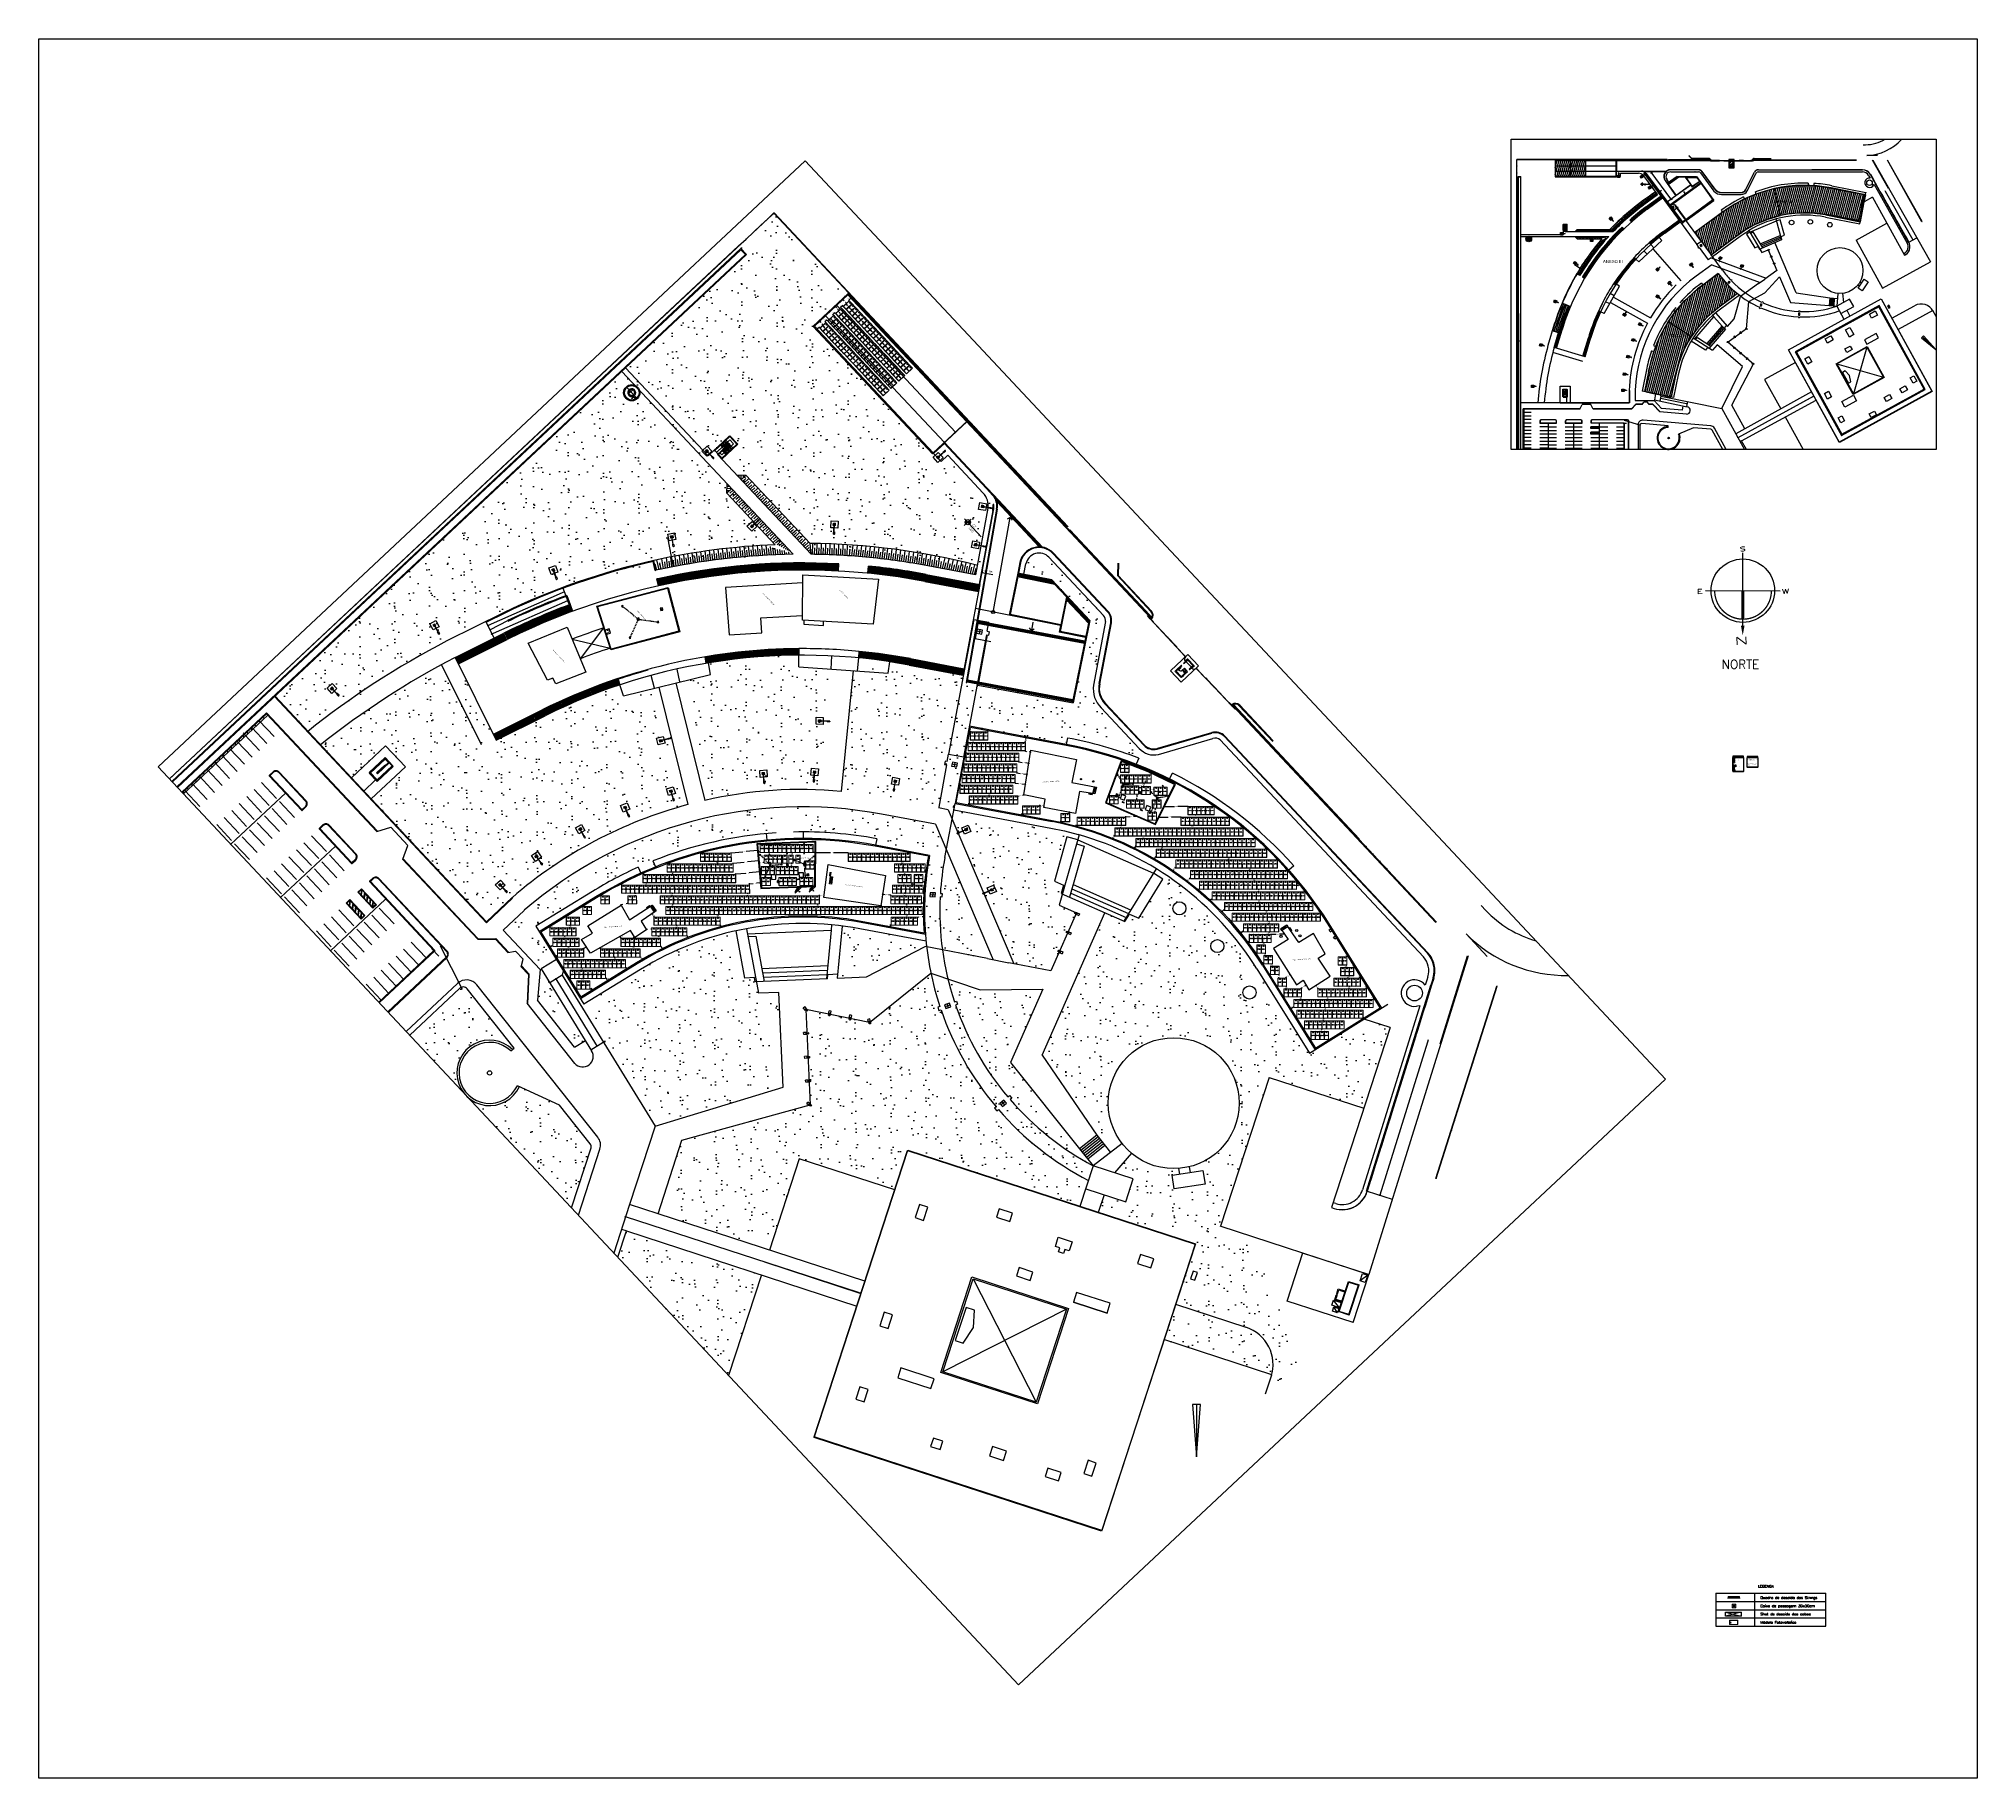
# Model space of a CAD drawing. Header units: metres. Extents: x 399 to 2240, y -1398 to 399.
# Drawn here: x 1796.3 to 2240.4, y -1397.9 to -999.3 of the extents above; entities outside this region: 1.
import ezdxf
from ezdxf.enums import TextEntityAlignment as Align

# ---------------------------------------------------------------- set-up
doc = ezdxf.new("R2010")
doc.units = ezdxf.units.M
doc.header["$MEASUREMENT"] = 0
for name, pattern in [('BSB2F2-ARQ-PLAN-CORE-13-15P-ZA$1${ Batten }', [0]), ('CENTER', [2, 1.25, -0.25, 0.25, -0.25]), ('HIDDEN', [0.375, 0.25, -0.125])]:
    doc.linetypes.add(name, pattern=pattern)
doc.layers.get('0').update_dxf_attribs({"linetype": 'CONTINUOUS'})
doc.layers.get('Defpoints').update_dxf_attribs({"linetype": 'CONTINUOUS'})
for name, color, linetype in [('ARQUITETURA', 253, 'CONTINUOUS'), ('Car', 1, 'CONTINUOUS'), ('COPEX', 4, 'BSB2F2-ARQ-PLAN-CORE-13-15P-ZA$1${ Batten }'), ('Cota', 10, 'CONTINUOUS'), ('ELE-CXP-CON', 2, 'CONTINUOUS'), ('ELE_CABEAMENTO APARENTE', 4, 'HIDDEN'), ('ELE_DUTO AÇO', 170, 'CONTINUOUS'), ('ELE_DUTO FLEXÍVEL', 96, 'CONTINUOUS'), ('ELE_ELETROCALHA', 8, 'CONTINUOUS'), ('ELE_QUADROS', 4, 'CONTINUOUS'), ('ELE_TABELA', 1, 'CONTINUOUS'), ('ELE_TEXTO', 3, 'CONTINUOUS'), ('IMPLANTAÇÃO 1', 2, 'HIDDEN'), ('IMPLANTAÇÃO 2', 2, 'HIDDEN'), ('IMPLANTAÇÃO1', 1, 'CONTINUOUS'), ('IMPLANTAÇÃO2', 1, 'CONTINUOUS'), ('IMPLANTAÇÃO3', 1, 'CONTINUOUS'), ('IMPLANTAÇÃO4', 1, 'CONTINUOUS'), ('MÓDULOS FV', 7, 'CONTINUOUS'), ('SHAFT', 6, 'CONTINUOUS'), ('TEXTO', 1, 'CONTINUOUS')]:
    doc.layers.add(name, color=color, linetype=linetype)
for name, color, linetype, lineweight in [('Condulete', 3, 'CONTINUOUS', 9), ('ELE_BLOCOS', 3, 'CONTINUOUS', 5), ('ELE_CAIXA DE PASSAGEM', 3, 'CONTINUOUS', 5), ('MOD_ALOCADOS_A', 5, 'CONTINUOUS', 9), ('MODULOS_PV', 2, 'CONTINUOUS', 9), ('String Box', 3, 'CONTINUOUS', 9)]:
    doc.layers.add(name, color=color, linetype=linetype, lineweight=lineweight)
doc.styles.add('1-250', font='arial.ttf', dxfattribs={"height": 0.5})
doc.styles.add('ELÉTRICA', font='arial.ttf')
doc.styles.add('ENGECAD', font='arial.ttf')
doc.styles.add('NORMAL', font='romans.shx', dxfattribs={"width": 0.8, "height": 0.1})
doc.styles.add('R120-500', font='romans.shx', dxfattribs={"height": 1.5})
doc.styles.add('R60-500', font='romans.shx', dxfattribs={"height": 0.75})
doc.styles.add('ROMANT', font='romant', dxfattribs={"width": 1.5, "height": 0.12})
doc.styles.add('S20', font='SIMPLEX.shx', dxfattribs={"width": 1.1, "height": 0.2})
doc.styles.add('T20', font='arial.ttf', dxfattribs={"width": 1.1, "height": 0.1})
doc.styles.add('Verdana', font='ebrima.ttf', dxfattribs={"height": 0.142547})
doc.dimstyles.get("Standard").update_dxf_attribs({"dimtxt": 0.18, "dimasz": 0.18, "dimexe": 0.18, "dimexo": 0.0625, "dimgap": 0.09, "dimtad": 0, "dimtih": 1, "dimtoh": 1, "dimdec": 4, "dimzin": 0, "dimdsep": 46, "dimtxsty": 'Standard', "dimcen": 0.09, "dimadec": 0, "dimazin": 0, "dimtfac": 1, "dimtdec": 4, "dimtofl": 0, "dimtmove": 0, "dimatfit": 3, "dimfxl": 1, "dimtolj": 1, "dimtzin": 0, "dimarcsym": 0})
pattern_1 = [(350.62296, (1466.5355, -762.2295), (4.089919, 4.08927), [0, -4.56, 0, -5.1, 0, -4.875]), (320.623, (1466.5355, -762.2295), (9.808834, 1.91215), [0, -2.46, 0, -4.11, 0, -1.575]), (280.62296, (1464.013, -759.536), (6.39856, -6.807323), [0, -1.5, 0, -5.4, 0, -7.05]), (270.623, (1464.013, -759.536), (8.08648, -4.78256), [0, -0.75, 0, -3.54, 0, -4.05])]
pattern_2 = [(75, (63.11596, 0), (-0.42259255, 0.11323333), [])]
pattern_3 = [(75, (-94.63224, -7e-12), (-0.42259255, 0.11323333), [])]
pattern_4 = [(75, (0, -4.2636), (-0.42259255, 0.11323333), [])]

# ---------------------------------------------------------------- blocks, each defined once
blk = doc.blocks.new('QDC')
at = {"layer": 'ELE_QUADROS'}
blk.add_hatch(color=1, dxfattribs=at).paths.add_polyline_path([(0, 24), (60, 0), (60, 24)])
for p, q in [((0, 24), (60, 0)), ((0, 24), (0, 0)), ((60, 24), (0, 24)), ((0, 0), (60, 0)), ((60, 0), (60, 24))]:
    blk.add_line(p, q, dxfattribs=at)
blk = doc.blocks.new('CD TVC')
h = blk.add_hatch(color=1)
h.paths.add_polyline_path([(40, 12), (80, 0), (80, 24)])
h.paths.add_polyline_path([(40, 12), (0, 24), (0, 0)])
at = {"layer": 'ELE_QUADROS'}
for p, q in [((0, 0), (80, 24)), ((0, 24), (80, 0))]:
    blk.add_line(p, q, dxfattribs=at)
blk.add_lwpolyline([(0, 0), (80, 0), (80, 24), (0, 24)], close=True, dxfattribs=at)
blk = doc.blocks.new('CD TEL')
at = {"layer": 'ELE_QUADROS'}
h = blk.add_hatch(dxfattribs=at)
h.set_pattern_fill('ANSI31', color=10, scale=25, style=0)
h.set_pattern_definition([(45, (-6752.08, -3804.0768), (-2.2097087, 2.2097087), [])])
h.paths.add_polyline_path([(80, 0), (80, 24), (0, 24), (0, 0)])
blk.add_lwpolyline([(0, 0), (80, 0), (80, 24), (0, 24)], close=True, dxfattribs=at)
blk = doc.blocks.new('CPE60')
at = {"layer": 'ELE_CAIXA DE PASSAGEM', "color": 2}
blk.add_lwpolyline([(0, 0), (60, 0), (60, 60), (0, 60)], close=True, dxfattribs=at)
at = {"layer": 'ELE_CAIXA DE PASSAGEM', "color": 3, "style": 'ENGECAD'}
blk.add_text('60x60', height=14.7, dxfattribs=at).set_placement((2, 12), (58, 12), align=Align.ALIGNED)
blk.add_text('CPE', height=15, dxfattribs=at).set_placement((27, 38), align=Align.CENTER)
blk = doc.blocks.new('CX PASSAGEM 60X60')
at = {"layer": 'ELE_CAIXA DE PASSAGEM', "xscale": 0.005, "yscale": 0.005, "zscale": 0.005}
blk.add_blockref('CPE60', (0, -0.15), dxfattribs=at)
blk = doc.blocks.new('*U17')
at = {"color": 0}
for points in [[(-0.0674, 0.01), (-0.0474, 0.01), (-0.0474, -0.01), (-0.0674, -0.01)], [(0.00995, 0.045), (-0.01005, 0.045), (-0.01005, 0.025), (0.00995, 0.025)], [(0.0673, 0.01), (0.0473, 0.01), (0.0473, -0.01), (0.0673, -0.01)], [(0.00995, -0.045), (-0.01005, -0.045), (-0.01005, -0.025), (0.00995, -0.025)]]:
    blk.add_lwpolyline(points, close=True, dxfattribs=at)
blk.add_lwpolyline([(0.0453, 0.025), (-0.0454, 0.025, 0.414213562), (-0.0474, 0.023), (-0.0474, -0.023, 0.414213562), (-0.0454, -0.025), (0.0453, -0.025, 0.414213562), (0.0473, -0.023), (0.0473, 0.023, 0.414213562)], format="xyb", close=True, dxfattribs=at)
blk.add_point((0, 0), dxfattribs=at)
blk = doc.blocks.new('TUB SOBE')
at = {"layer": 'ELE_BLOCOS', "color": 4}
blk.add_line((-0.11, 0.24), (-0.01, 0.01), dxfattribs=at)
blk.add_lwpolyline([(-0.16, 0.38), (-0.13, 0.23), (-0.08, 0.26)], close=True, dxfattribs=at)
at = {"layer": 'ELE_BLOCOS', "color": 5}
blk.add_circle((0, 0), 0.016, dxfattribs=at)
blk = doc.blocks.new('TUB DESCE')
at = {"layer": 'ELE_BLOCOS', "color": 4}
blk.add_line((-0.07, 0.15), (-0.17, 0.38), dxfattribs=at)
blk.add_lwpolyline([(-0.04, 0.16), (-0.01, 0.01), (-0.09, 0.14)], close=True, dxfattribs=at)
at = {"layer": 'ELE_BLOCOS', "color": 5}
blk.add_circle((0, 0), 0.016, dxfattribs=at)
blk = doc.blocks.new('modulo')
at = {"layer": 'MODULOS_PV', "color": 8}
for p, q in [((-1.38, 1.34), (-1.43, 1.34)), ((-0.75, 2.01), (-0.75, 2.06)), ((-0.05, 0.1), (-0.05, 0.05)), ((0.58, 0.77), (0.63, 0.77))]:
    blk.add_line(p, q, dxfattribs=at)
for points in [[(-1.43, 1.34), (-0.75, 2.06), (0.63, 0.77), (-0.05, 0.05)], [(-1.38, 1.34), (-0.75, 2.01), (0.58, 0.77), (-0.05, 0.1)]]:
    blk.add_lwpolyline(points, close=True, dxfattribs=at)
for points in [[(-0.96, 1.5), (-0.93, 1.48), (-0.92, 1.49), (-0.94, 1.51)], [(-0.88, 1.58), (-0.86, 1.56), (-0.87, 1.55), (-0.89, 1.57)]]:
    blk.add_lwpolyline(points, dxfattribs=at)
at = {"layer": 'MODULOS_PV', "color": 1}
blk.add_circle((-0.96, 1.4), 0.0332, dxfattribs=at)
at = {"layer": 'MODULOS_PV', "color": 8}
blk.add_circle((-0.79, 1.59), 0.0332, dxfattribs=at)
blk.add_open_spline([(-0.99, 1.47), (-1.01, 1.49), (-1.03, 1.51), (-1.05, 1.53), (-1.05, 1.53), (-1.05, 1.53), (-1.05, 1.54), (-1.05, 1.54), (-1.05, 1.54), (-1.01, 1.58), (-0.97, 1.63), (-0.92, 1.67), (-0.92, 1.67), (-0.92, 1.67), (-0.92, 1.67), (-0.92, 1.67), (-0.92, 1.67), (-0.9, 1.65), (-0.88, 1.63), (-0.86, 1.61), (-0.85, 1.61), (-0.85, 1.61), (-0.85, 1.61), (-0.85, 1.61), (-0.86, 1.61), (-0.9, 1.56), (-0.94, 1.52), (-0.98, 1.47), (-0.98, 1.47), (-0.98, 1.47), (-0.98, 1.47), (-0.98, 1.47), (-0.99, 1.47)], degree=3, knots=[0, 0, 0, 0, 1, 1, 1, 1.002534, 1.003925, 1.008052, 1.008052, 1.008052, 2.008052, 2.008052, 2.008052, 2.012179, 2.01357, 2.016104, 2.016104, 2.016104, 3.016104, 3.016104, 3.016104, 3.018638, 3.02003, 3.024156, 3.024156, 3.024156, 4.024156, 4.024156, 4.024156, 4.028283, 4.029675, 4.032208, 4.032208, 4.032208, 4.032208], dxfattribs=at)
at = {"layer": 'MODULOS_PV', "color": 1, "insert": (-1, 1.41), "char_height": 0.0572, "width": 0.1075, "attachment_point": 1, "rotation": 46.8722}
blk.add_mtext('+', dxfattribs=at)
at = {"layer": 'MODULOS_PV', "color": 8, "insert": (-0.83, 1.6), "char_height": 0.0572, "width": 0.1075, "attachment_point": 1, "rotation": 46.8722}
blk.add_mtext('-', dxfattribs=at)
blk = doc.blocks.new('CAIXA DE PASSAGEM 30x30')
at = {"layer": 'Condulete'}
for p, q in [((1935.03, -1138.37), (1935.03, -1138.07)), ((1935.03, -1138.07), (1935.33, -1138.07)), ((1935.33, -1138.07), (1935.03, -1138.37)), ((1935.03, -1138.07), (1935.33, -1138.37)), ((1935.33, -1138.37), (1935.03, -1138.37)), ((1935.33, -1138.07), (1935.33, -1138.37))]:
    blk.add_line(p, q, dxfattribs=at)
blk = doc.blocks.new('_ArchTick')
at = {"color": 0, "linetype": 'ByBlock', "const_width": 0.15}
blk.add_lwpolyline([(-0.5, -0.5), (0.5, 0.5)], dxfattribs=at)
blk = doc.blocks.new('*D994')
at = {"layer": 'Cota', "color": 0, "lineweight": -2, "transparency": 16777216}
for p, q in [((1981.93, -1059.28), (1981.79, -1059.13)), ((1981.86, -1059.21), (1982.36, -1058.74)), ((1982.42, -1058.81), (1982.29, -1058.67))]:
    blk.add_line(p, q, dxfattribs=at)
at = {"layer": 'Defpoints', "color": 0, "transparency": 16777216}
for p in [(1981.97, -1059.32, 0), (1982.36, -1058.74), (1982.47, -1058.86, 0)]:
    blk.add_point(p, dxfattribs=at)
at = {"layer": 'Cota', "color": 0, "lineweight": -2, "transparency": 16777216, "xscale": 0.18, "yscale": 0.18, "zscale": 0.18}
for p, rotation in [((1981.86, -1059.21), 223.1278308668377), ((1982.36, -1058.74), 43.12783086683771)]:
    blk.add_blockref('_ArchTick', p, dxfattribs=dict(at, rotation=rotation))
at = {"layer": 'Cota', "color": 0, "transparency": 16777216, "insert": (1981.91, -1058.76), "char_height": 0.143, "attachment_point": 5, "style": 'Verdana'}
blk.add_mtext('\\A1;0.6826', dxfattribs=at)
blk = doc.blocks.new('*D995')
at = {"layer": 'Cota', "color": 0, "lineweight": -2, "transparency": 16777216}
for p, q in [((1980.15, -1060.94), (1979.92, -1060.71)), ((1979.99, -1060.78), (1980.39, -1060.4)), ((1980.55, -1060.57), (1980.32, -1060.33))]:
    blk.add_line(p, q, dxfattribs=at)
at = {"layer": 'Defpoints', "color": 0, "transparency": 16777216}
for p in [(1980.19, -1060.99, 0), (1980.39, -1060.4), (1980.59, -1060.61, 0)]:
    blk.add_point(p, dxfattribs=at)
at = {"layer": 'Cota', "color": 0, "lineweight": -2, "transparency": 16777216, "xscale": 0.18, "yscale": 0.18, "zscale": 0.18}
for p, rotation in [((1979.99, -1060.78), 223.1278896564958), ((1980.39, -1060.4), 43.12788965649578)]:
    blk.add_blockref('_ArchTick', p, dxfattribs=dict(at, rotation=rotation))
at = {"layer": 'Cota', "color": 0, "transparency": 16777216, "insert": (1979.99, -1060.38), "char_height": 0.143, "attachment_point": 5, "style": 'Verdana'}
blk.add_mtext('\\A1;0.5500', dxfattribs=at)
blk = doc.blocks.new('*D996')
at = {"layer": 'Cota', "color": 0, "lineweight": -2, "transparency": 16777216}
for p, q in [((1978.36, -1062.61), (1978.15, -1062.38)), ((1978.21, -1062.45), (1978.62, -1062.08)), ((1978.77, -1062.24), (1978.55, -1062))]:
    blk.add_line(p, q, dxfattribs=at)
at = {"layer": 'Defpoints', "color": 0, "transparency": 16777216}
for p in [(1978.41, -1062.66, 0), (1978.62, -1062.08), (1978.81, -1062.28, 0)]:
    blk.add_point(p, dxfattribs=at)
at = {"layer": 'Cota', "color": 0, "lineweight": -2, "transparency": 16777216, "xscale": 0.18, "yscale": 0.18, "zscale": 0.18}
for p, rotation in [((1978.21, -1062.45), 223.1278896565034), ((1978.62, -1062.08), 43.12788965650344)]:
    blk.add_blockref('_ArchTick', p, dxfattribs=dict(at, rotation=rotation))
at = {"layer": 'Cota', "color": 0, "transparency": 16777216, "insert": (1978.22, -1062.05), "char_height": 0.143, "attachment_point": 5, "style": 'Verdana'}
blk.add_mtext('\\A1;0.5500', dxfattribs=at)
blk = doc.blocks.new('*D997')
at = {"layer": 'Cota', "color": 0, "lineweight": -2, "transparency": 16777216}
for p, q in [((1976.58, -1064.28), (1976.37, -1064.05)), ((1976.43, -1064.12), (1976.83, -1063.74)), ((1976.98, -1063.91), (1976.77, -1063.67))]:
    blk.add_line(p, q, dxfattribs=at)
at = {"layer": 'Defpoints', "color": 0, "transparency": 16777216}
for p in [(1976.63, -1064.33, 0), (1976.83, -1063.74), (1977.03, -1063.95, 0)]:
    blk.add_point(p, dxfattribs=at)
at = {"layer": 'Cota', "color": 0, "lineweight": -2, "transparency": 16777216, "xscale": 0.18, "yscale": 0.18, "zscale": 0.18}
for p, rotation in [((1976.43, -1064.12), 223.1278922054497), ((1976.83, -1063.74), 43.12789220544963)]:
    blk.add_blockref('_ArchTick', p, dxfattribs=dict(at, rotation=rotation))
at = {"layer": 'Cota', "color": 0, "transparency": 16777216, "insert": (1976.43, -1063.72), "char_height": 0.143, "attachment_point": 5, "style": 'Verdana'}
blk.add_mtext('\\A1;0.5500', dxfattribs=at)
blk = doc.blocks.new('*D998')
at = {"layer": 'Cota', "color": 0, "lineweight": -2, "transparency": 16777216}
for p, q in [((1975.05, -1065.41), (1974.61, -1065.83)), ((1975.2, -1065.57), (1974.99, -1065.34)), ((1974.76, -1065.99), (1974.54, -1065.76))]:
    blk.add_line(p, q, dxfattribs=at)
at = {"layer": 'Defpoints', "color": 0, "transparency": 16777216}
for p in [(1975.25, -1065.62, 0), (1974.61, -1065.83), (1974.8, -1066.03, 0)]:
    blk.add_point(p, dxfattribs=at)
at = {"layer": 'Cota', "color": 0, "lineweight": -2, "transparency": 16777216, "xscale": 0.18, "yscale": 0.18, "zscale": 0.18}
for p, rotation in [((1974.61, -1065.83), 223.1278308668746), ((1975.05, -1065.41), 43.12783086687454)]:
    blk.add_blockref('_ArchTick', p, dxfattribs=dict(at, rotation=rotation))
at = {"layer": 'Cota', "color": 0, "transparency": 16777216, "insert": (1974.63, -1065.41), "char_height": 0.143, "attachment_point": 5, "style": 'Verdana'}
blk.add_mtext('\\A1;0.6074', dxfattribs=at)
blk = doc.blocks.new('*D999')
at = {"layer": 'Cota', "color": 0, "lineweight": -2, "transparency": 16777216}
for p, q in [((1975.06, -1064.17), (1975.27, -1063.97)), ((1975.2, -1064.04), (1975.45, -1064.31)), ((1976.01, -1064.9), (1975.76, -1064.64)), ((1975.87, -1065.04), (1976.08, -1064.84))]:
    blk.add_line(p, q, dxfattribs=at)
at = {"layer": 'Defpoints', "color": 0, "transparency": 16777216}
for p in [(1975.01, -1064.21, 0), (1975.2, -1064.04), (1975.82, -1065.08, 0)]:
    blk.add_point(p, dxfattribs=at)
at = {"layer": 'Cota', "color": 0, "lineweight": -2, "transparency": 16777216, "xscale": 0.18, "yscale": 0.18, "zscale": 0.18}
for p, rotation in [((1975.2, -1064.04), 133.1229600222237), ((1976.01, -1064.9), 313.1229600222237)]:
    blk.add_blockref('_ArchTick', p, dxfattribs=dict(at, rotation=rotation))
at = {"layer": 'Cota', "color": 0, "transparency": 16777216, "insert": (1975.6, -1064.47), "char_height": 0.143, "attachment_point": 5, "style": 'Verdana'}
blk.add_mtext('\\A1;1.1871', dxfattribs=at)
blk = doc.blocks.new('*D1000')
at = {"layer": 'Cota', "color": 0, "lineweight": -2, "transparency": 16777216}
for p, q in [((1978.73, -1060.73), (1978.85, -1060.62)), ((1978.78, -1060.68), (1979.03, -1060.95)), ((1979.59, -1061.55), (1979.34, -1061.28)), ((1979.54, -1061.59), (1979.66, -1061.48))]:
    blk.add_line(p, q, dxfattribs=at)
at = {"layer": 'Defpoints', "color": 0, "transparency": 16777216}
for p in [(1978.69, -1060.77, 0), (1978.78, -1060.68), (1979.5, -1061.64, 0)]:
    blk.add_point(p, dxfattribs=at)
at = {"layer": 'Cota', "color": 0, "lineweight": -2, "transparency": 16777216, "xscale": 0.18, "yscale": 0.18, "zscale": 0.18}
for p, rotation in [((1978.78, -1060.68), 133.1229600222158), ((1979.59, -1061.55), 313.1229600222158)]:
    blk.add_blockref('_ArchTick', p, dxfattribs=dict(at, rotation=rotation))
at = {"layer": 'Cota', "color": 0, "transparency": 16777216, "insert": (1979.18, -1061.12), "char_height": 0.143, "attachment_point": 5, "style": 'Verdana'}
blk.add_mtext('\\A1;1.1867', dxfattribs=at)
blk = doc.blocks.new('*D1001')
at = {"layer": 'Cota', "color": 0, "lineweight": -2, "transparency": 16777216}
for p, q in [((1980.51, -1059.06), (1980.6, -1058.98)), ((1980.53, -1059.04), (1980.78, -1059.31)), ((1981.34, -1059.91), (1981.09, -1059.64)), ((1981.32, -1059.93), (1981.41, -1059.84))]:
    blk.add_line(p, q, dxfattribs=at)
at = {"layer": 'Defpoints', "color": 0, "transparency": 16777216}
for p in [(1980.47, -1059.1, 0), (1980.53, -1059.04), (1981.28, -1059.97, 0)]:
    blk.add_point(p, dxfattribs=at)
at = {"layer": 'Cota', "color": 0, "lineweight": -2, "transparency": 16777216, "xscale": 0.18, "yscale": 0.18, "zscale": 0.18}
for p, rotation in [((1980.53, -1059.04), 133.122960022211), ((1981.34, -1059.91), 313.122960022211)]:
    blk.add_blockref('_ArchTick', p, dxfattribs=dict(at, rotation=rotation))
at = {"layer": 'Cota', "color": 0, "transparency": 16777216, "insert": (1980.94, -1059.48), "char_height": 0.143, "attachment_point": 5, "style": 'Verdana'}
blk.add_mtext('\\A1;1.1865', dxfattribs=at)
blk = doc.blocks.new('*D1002')
at = {"layer": 'Cota', "color": 0, "lineweight": -2, "transparency": 16777216}
for p, q in [((2009.56, -1157.99), (2009.38, -1157.96)), ((2009.55, -1158.03), (2009.58, -1157.89)), ((2009.7, -1158.06), (2009.73, -1157.92)), ((2009.71, -1158.02), (2009.88, -1158.05))]:
    blk.add_line(p, q, dxfattribs=at)
at = {"layer": 'Defpoints', "color": 0, "transparency": 16777216}
for p in [(2009.54, -1158.09), (2009.56, -1157.99), (2009.69, -1158.12)]:
    blk.add_point(p, dxfattribs=at)
at = {"layer": 'Cota', "color": 0, "lineweight": -2, "transparency": 16777216, "xscale": 0.18, "yscale": 0.18, "zscale": 0.18}
for p, rotation in [((2009.56, -1157.99), 349.3935661137776), ((2009.71, -1158.02), 169.3935661137776)]:
    blk.add_blockref('_ArchTick', p, dxfattribs=dict(at, rotation=rotation))
at = {"layer": 'Cota', "color": 0, "transparency": 16777216, "insert": (2009.69, -1157.72), "char_height": 0.143, "attachment_point": 5, "style": 'Verdana'}
blk.add_mtext('\\A1;0.1528', dxfattribs=at)
blk = doc.blocks.new('*D1003')
at = {"layer": 'Cota', "color": 0, "lineweight": -2, "transparency": 16777216}
for p, q in [((2013.66, -1158.11), (2013.62, -1158.1)), ((2013.7, -1157.88), (2013.66, -1157.87)), ((2013.72, -1158.12), (2013.76, -1157.89))]:
    blk.add_line(p, q, dxfattribs=at)
at = {"layer": 'Defpoints', "color": 0, "transparency": 16777216}
for p in [(2013.72, -1158.12), (2013.76, -1157.89), (2013.76, -1157.89)]:
    blk.add_point(p, dxfattribs=at)
at = {"layer": 'Cota', "color": 0, "lineweight": -2, "transparency": 16777216, "xscale": 0.18, "yscale": 0.18, "zscale": 0.18}
for p, rotation in [((2013.72, -1158.12), 259.393237799925), ((2013.76, -1157.89), 79.39323779992496)]:
    blk.add_blockref('_ArchTick', p, dxfattribs=dict(at, rotation=rotation))
at = {"layer": 'Cota', "color": 0, "transparency": 16777216, "insert": (2013.45, -1157.95), "char_height": 0.143, "attachment_point": 5, "style": 'Verdana'}
blk.add_mtext('\\A1;0.2334', dxfattribs=at)
blk = doc.blocks.new('*D1004')
at = {"layer": 'Cota', "color": 0, "lineweight": -2, "transparency": 16777216}
for p, q in [((2010.3, -1160.01), (2010.19, -1160.01)), ((2010.3, -1160.56), (2010.19, -1160.56)), ((2010.29, -1160.01), (2010.29, -1160.12)), ((2010.29, -1160.56), (2010.29, -1160.45))]:
    blk.add_line(p, q, dxfattribs=at)
at = {"layer": 'Defpoints', "color": 0, "transparency": 16777216}
for p in [(2010.29, -1160.56), (2010.36, -1160.01), (2010.36, -1160.56)]:
    blk.add_point(p, dxfattribs=at)
at = {"layer": 'Cota', "color": 0, "lineweight": -2, "transparency": 16777216, "xscale": 0.18, "yscale": 0.18, "zscale": 0.18}
for p, rotation in [((2010.29, -1160.01), 90.00005878967389), ((2010.29, -1160.56), 270.0000587896739)]:
    blk.add_blockref('_ArchTick', p, dxfattribs=dict(at, rotation=rotation))
at = {"layer": 'Cota', "color": 0, "transparency": 16777216, "insert": (2010.29, -1160.29), "char_height": 0.143, "attachment_point": 5, "style": 'Verdana'}
blk.add_mtext('\\A1;0.5500', dxfattribs=at)
blk = doc.blocks.new('*D1005')
at = {"layer": 'Cota', "color": 0, "lineweight": -2, "transparency": 16777216}
for p, q in [((2009.09, -1160.49), (2008.91, -1160.46)), ((2009.09, -1160.48), (2009.11, -1160.39)), ((2009.19, -1160.5), (2009.21, -1160.41)), ((2009.19, -1160.51), (2009.37, -1160.54))]:
    blk.add_line(p, q, dxfattribs=at)
at = {"layer": 'Defpoints', "color": 0, "transparency": 16777216}
for p in [(2009.08, -1160.54), (2009.09, -1160.49), (2009.18, -1160.56)]:
    blk.add_point(p, dxfattribs=at)
at = {"layer": 'Cota', "color": 0, "lineweight": -2, "transparency": 16777216, "xscale": 0.18, "yscale": 0.18, "zscale": 0.18}
for p, rotation in [((2009.09, -1160.49), 349.3935661138868), ((2009.19, -1160.51), 169.3935661138867)]:
    blk.add_blockref('_ArchTick', p, dxfattribs=dict(at, rotation=rotation))
at = {"layer": 'Cota', "color": 0, "transparency": 16777216, "insert": (2009.2, -1160.21), "char_height": 0.143, "attachment_point": 5, "style": 'Verdana'}
blk.add_mtext('\\A1;0.1059', dxfattribs=at)
blk = doc.blocks.new('*D1006')
at = {"layer": 'Cota', "color": 0, "lineweight": -2, "transparency": 16777216}
for p, q in [((2008.64, -1162.89), (2008.46, -1162.86)), ((2008.63, -1162.93), (2008.66, -1162.79)), ((2008.69, -1162.94), (2008.72, -1162.8)), ((2008.7, -1162.9), (2008.88, -1162.94))]:
    blk.add_line(p, q, dxfattribs=at)
at = {"layer": 'Defpoints', "color": 0, "transparency": 16777216}
for p in [(2008.62, -1162.99), (2008.64, -1162.89), (2008.68, -1163)]:
    blk.add_point(p, dxfattribs=at)
at = {"layer": 'Cota', "color": 0, "lineweight": -2, "transparency": 16777216, "xscale": 0.18, "yscale": 0.18, "zscale": 0.18}
for p, rotation in [((2008.64, -1162.89), 349.3935661137577), ((2008.7, -1162.9), 169.3935661137577)]:
    blk.add_blockref('_ArchTick', p, dxfattribs=dict(at, rotation=rotation))
at = {"layer": 'Cota', "color": 0, "transparency": 16777216, "insert": (2008.72, -1162.61), "char_height": 0.143, "attachment_point": 5, "style": 'Verdana'}
blk.add_mtext('\\A1;0.0631', dxfattribs=at)
blk = doc.blocks.new('*D1007')
at = {"layer": 'Cota', "color": 0, "lineweight": -2, "transparency": 16777216}
for p, q in [((2022.27, -1160.55), (2022.14, -1160.53)), ((2022.24, -1160.55), (2022.31, -1160.2)), ((2022.46, -1159.52), (2022.34, -1159.5)), ((2022.43, -1159.52), (2022.37, -1159.87))]:
    blk.add_line(p, q, dxfattribs=at)
at = {"layer": 'Defpoints', "color": 0, "transparency": 16777216}
for p in [(2022.33, -1160.56), (2022.43, -1159.52), (2022.52, -1159.53)]:
    blk.add_point(p, dxfattribs=at)
at = {"layer": 'Cota', "color": 0, "lineweight": -2, "transparency": 16777216, "xscale": 0.18, "yscale": 0.18, "zscale": 0.18}
for p, rotation in [((2022.24, -1160.55), 259.3932377999787), ((2022.43, -1159.52), 79.39323779997879)]:
    blk.add_blockref('_ArchTick', p, dxfattribs=dict(at, rotation=rotation))
at = {"layer": 'Cota', "color": 0, "transparency": 16777216, "insert": (2022.34, -1160.03), "char_height": 0.143, "attachment_point": 5, "style": 'Verdana'}
blk.add_mtext('\\A1;1.0465', dxfattribs=at)
blk = doc.blocks.new('*D1008')
at = {"layer": 'Cota', "color": 0, "lineweight": -2, "transparency": 16777216}
for p, q in [((2022.32, -1162.51), (2022.3, -1162.66)), ((2022.31, -1162.56), (2022.55, -1162.6)), ((2023.51, -1162.75), (2023.28, -1162.72)), ((2023.52, -1162.71), (2023.5, -1162.85))]:
    blk.add_line(p, q, dxfattribs=at)
at = {"layer": 'Defpoints', "color": 0, "transparency": 16777216}
for p in [(2022.33, -1162.45), (2023.51, -1162.75), (2023.53, -1162.64)]:
    blk.add_point(p, dxfattribs=at)
at = {"layer": 'Cota', "color": 0, "lineweight": -2, "transparency": 16777216, "xscale": 0.18, "yscale": 0.18, "zscale": 0.18}
for p, rotation in [((2022.31, -1162.56), 170.9151237863579), ((2023.51, -1162.75), 350.9151237863579)]:
    blk.add_blockref('_ArchTick', p, dxfattribs=dict(at, rotation=rotation))
at = {"layer": 'Cota', "color": 0, "transparency": 16777216, "insert": (2022.91, -1162.66), "char_height": 0.143, "attachment_point": 5, "style": 'Verdana'}
blk.add_mtext('\\A1;1.2153', dxfattribs=at)
blk = doc.blocks.new('*D1009')
at = {"layer": 'Cota', "color": 0, "lineweight": -2, "transparency": 16777216}
for p, q in [((2020.81, -1164.95), (2020.78, -1165.11)), ((2020.8, -1165.01), (2021.57, -1165.13)), ((2023.09, -1165.37), (2022.32, -1165.25)), ((2023.1, -1165.32), (2023.08, -1165.47))]:
    blk.add_line(p, q, dxfattribs=at)
at = {"layer": 'Defpoints', "color": 0, "transparency": 16777216}
for p in [(2020.82, -1164.89), (2023.09, -1165.37), (2023.11, -1165.26)]:
    blk.add_point(p, dxfattribs=at)
at = {"layer": 'Cota', "color": 0, "lineweight": -2, "transparency": 16777216, "xscale": 0.18, "yscale": 0.18, "zscale": 0.18}
for p, rotation in [((2020.8, -1165.01), 170.9151237863558), ((2023.09, -1165.37), 350.9151237863558)]:
    blk.add_blockref('_ArchTick', p, dxfattribs=dict(at, rotation=rotation))
at = {"layer": 'Cota', "color": 0, "transparency": 16777216, "insert": (2021.95, -1165.19), "char_height": 0.143, "attachment_point": 5, "style": 'Verdana'}
blk.add_mtext('\\A1;2.3245', dxfattribs=at)
blk = doc.blocks.new('*D1010')
at = {"layer": 'Cota', "color": 0, "lineweight": -2, "transparency": 16777216}
for p, q in [((2020.36, -1167.39), (2020.33, -1167.64)), ((2020.34, -1167.54), (2021.14, -1167.67)), ((2022.69, -1167.92), (2021.89, -1167.79)), ((2022.71, -1167.77), (2022.67, -1168.02))]:
    blk.add_line(p, q, dxfattribs=at)
at = {"layer": 'Defpoints', "color": 0, "transparency": 16777216}
for p in [(2020.37, -1167.33), (2022.72, -1167.71), (2022.69, -1167.92)]:
    blk.add_point(p, dxfattribs=at)
at = {"layer": 'Cota', "color": 0, "lineweight": -2, "transparency": 16777216, "xscale": 0.18, "yscale": 0.18, "zscale": 0.18}
for p, rotation in [((2020.34, -1167.54), 170.9151237863598), ((2022.69, -1167.92), 350.9151237863598)]:
    blk.add_blockref('_ArchTick', p, dxfattribs=dict(at, rotation=rotation))
at = {"layer": 'Cota', "color": 0, "transparency": 16777216, "insert": (2021.51, -1167.73), "char_height": 0.143, "attachment_point": 5, "style": 'Verdana'}
blk.add_mtext('\\A1;2.3759', dxfattribs=at)
blk = doc.blocks.new('*D1011')
at = {"layer": 'Cota', "color": 0, "lineweight": -2, "transparency": 16777216}
for p, q in [((2019.95, -1169.83), (2019.93, -1169.94)), ((2019.95, -1169.84), (2020.76, -1169.97)), ((2022.32, -1170.22), (2021.51, -1170.09)), ((2022.32, -1170.21), (2022.3, -1170.32))]:
    blk.add_line(p, q, dxfattribs=at)
at = {"layer": 'Defpoints', "color": 0, "transparency": 16777216}
for p in [(2019.96, -1169.77), (2022.32, -1170.22), (2022.33, -1170.15)]:
    blk.add_point(p, dxfattribs=at)
at = {"layer": 'Cota', "color": 0, "lineweight": -2, "transparency": 16777216, "xscale": 0.18, "yscale": 0.18, "zscale": 0.18}
for p, rotation in [((2019.95, -1169.84), 170.9151237863595), ((2022.32, -1170.22), 350.9151237863595)]:
    blk.add_blockref('_ArchTick', p, dxfattribs=dict(at, rotation=rotation))
at = {"layer": 'Cota', "color": 0, "transparency": 16777216, "insert": (2021.13, -1170.03), "char_height": 0.143, "attachment_point": 5, "style": 'Verdana'}
blk.add_mtext('\\A1;2.3987', dxfattribs=at)
blk = doc.blocks.new('*D1012')
at = {"layer": 'Cota', "color": 0, "lineweight": -2, "transparency": 16777216}
for p, q in [((2007.28, -1170.17), (2007.1, -1170.14)), ((2007.26, -1170.25), (2007.29, -1170.07)), ((2007.32, -1170.26), (2007.36, -1170.08)), ((2007.34, -1170.18), (2007.51, -1170.22))]:
    blk.add_line(p, q, dxfattribs=at)
at = {"layer": 'Defpoints', "color": 0, "transparency": 16777216}
for p in [(2007.25, -1170.31), (2007.28, -1170.17), (2007.31, -1170.32)]:
    blk.add_point(p, dxfattribs=at)
at = {"layer": 'Cota', "color": 0, "lineweight": -2, "transparency": 16777216, "xscale": 0.18, "yscale": 0.18, "zscale": 0.18}
for p, rotation in [((2007.28, -1170.17), 349.3935661137378), ((2007.34, -1170.18), 169.3935661137379)]:
    blk.add_blockref('_ArchTick', p, dxfattribs=dict(at, rotation=rotation))
at = {"layer": 'Cota', "color": 0, "transparency": 16777216, "insert": (2007.36, -1169.89), "char_height": 0.143, "attachment_point": 5, "style": 'Verdana'}
blk.add_mtext('\\A1;0.0621', dxfattribs=at)
blk = doc.blocks.new('*D1013')
at = {"layer": 'Cota', "color": 0, "lineweight": -2, "transparency": 16777216}
for p, q in [((2007.72, -1167.78), (2007.55, -1167.75)), ((2007.72, -1167.8), (2007.74, -1167.69)), ((2007.84, -1167.82), (2007.86, -1167.71)), ((2007.84, -1167.81), (2008.02, -1167.84))]:
    blk.add_line(p, q, dxfattribs=at)
at = {"layer": 'Defpoints', "color": 0, "transparency": 16777216}
for p in [(2007.71, -1167.86), (2007.72, -1167.78), (2007.83, -1167.88)]:
    blk.add_point(p, dxfattribs=at)
at = {"layer": 'Cota', "color": 0, "lineweight": -2, "transparency": 16777216, "xscale": 0.18, "yscale": 0.18, "zscale": 0.18}
for p, rotation in [((2007.72, -1167.78), 349.3935661137517), ((2007.84, -1167.81), 169.3935661137517)]:
    blk.add_blockref('_ArchTick', p, dxfattribs=dict(at, rotation=rotation))
at = {"layer": 'Cota', "color": 0, "transparency": 16777216, "insert": (2007.84, -1167.51), "char_height": 0.143, "attachment_point": 5, "style": 'Verdana'}
blk.add_mtext('\\A1;0.1204', dxfattribs=at)
blk = doc.blocks.new('*D1014')
at = {"layer": 'Cota', "color": 0, "lineweight": -2, "transparency": 16777216}
for p, q in [((2008.17, -1165.4), (2007.99, -1165.36)), ((2008.18, -1165.37), (2008.19, -1165.3)), ((2008.25, -1165.38), (2008.26, -1165.31)), ((2008.25, -1165.41), (2008.42, -1165.44))]:
    blk.add_line(p, q, dxfattribs=at)
at = {"layer": 'Defpoints', "color": 0, "transparency": 16777216}
for p in [(2008.16, -1165.43), (2008.17, -1165.4), (2008.24, -1165.44)]:
    blk.add_point(p, dxfattribs=at)
at = {"layer": 'Cota', "color": 0, "lineweight": -2, "transparency": 16777216, "xscale": 0.18, "yscale": 0.18, "zscale": 0.18}
for p, rotation in [((2008.17, -1165.4), 349.3935661137951), ((2008.25, -1165.41), 169.3935661137951)]:
    blk.add_blockref('_ArchTick', p, dxfattribs=dict(at, rotation=rotation))
at = {"layer": 'Cota', "color": 0, "transparency": 16777216, "insert": (2008.26, -1165.12), "char_height": 0.143, "attachment_point": 5, "style": 'Verdana'}
blk.add_mtext('\\A1;0.0775', dxfattribs=at)
blk = doc.blocks.new('*D1015')
at = {"layer": 'Cota', "color": 0, "lineweight": -2, "transparency": 16777216}
for p, q in [((2009.35, -1174.87), (2009.19, -1174.84)), ((2009.4, -1174.64), (2009.23, -1174.61)), ((2009.33, -1174.63), (2009.29, -1174.86))]:
    blk.add_line(p, q, dxfattribs=at)
at = {"layer": 'Defpoints', "color": 0, "transparency": 16777216}
for p in [(2009.29, -1174.86), (2009.42, -1174.88), (2009.46, -1174.65)]:
    blk.add_point(p, dxfattribs=at)
at = {"layer": 'Cota', "color": 0, "lineweight": -2, "transparency": 16777216, "xscale": 0.18, "yscale": 0.18, "zscale": 0.18}
for p, rotation in [((2009.29, -1174.86), 259.393237800029), ((2009.33, -1174.63), 79.393237800029)]:
    blk.add_blockref('_ArchTick', p, dxfattribs=dict(at, rotation=rotation))
at = {"layer": 'Cota', "color": 0, "transparency": 16777216, "insert": (2009.02, -1174.69), "char_height": 0.143, "attachment_point": 5, "style": 'Verdana'}
blk.add_mtext('\\A1;0.2350', dxfattribs=at)
blk = doc.blocks.new('*D1016')
at = {"layer": 'Cota', "color": 0, "lineweight": -2, "transparency": 16777216}
for p, q in [((2021.56, -1177.16), (2021.37, -1177.12)), ((2021.59, -1176.96), (2021.41, -1176.93)), ((2021.5, -1176.94), (2021.47, -1177.14))]:
    blk.add_line(p, q, dxfattribs=at)
at = {"layer": 'Defpoints', "color": 0, "transparency": 16777216}
for p in [(2021.47, -1177.14), (2021.62, -1177.17), (2021.66, -1176.97)]:
    blk.add_point(p, dxfattribs=at)
at = {"layer": 'Cota', "color": 0, "lineweight": -2, "transparency": 16777216, "xscale": 0.18, "yscale": 0.18, "zscale": 0.18}
for p, rotation in [((2021.47, -1177.14), 259.3932378000196), ((2021.5, -1176.94), 79.39323780001958)]:
    blk.add_blockref('_ArchTick', p, dxfattribs=dict(at, rotation=rotation))
at = {"layer": 'Cota', "color": 0, "transparency": 16777216, "insert": (2021.2, -1176.99), "char_height": 0.143, "attachment_point": 5, "style": 'Verdana'}
blk.add_mtext('\\A1;0.2005', dxfattribs=at)
blk = doc.blocks.new('*D1017')
at = {"layer": 'Cota', "color": 0, "lineweight": -2, "transparency": 16777216}
for p, q in [((2020.59, -1172.82), (2020.91, -1172.77)), ((2020.59, -1172.82), (2020.6, -1172.92)), ((2021.95, -1172.63), (2021.63, -1172.67)), ((2021.95, -1172.63), (2021.97, -1172.73))]:
    blk.add_line(p, q, dxfattribs=at)
at = {"layer": 'Defpoints', "color": 0, "transparency": 16777216}
for p in [(2020.58, -1172.76), (2021.94, -1172.57), (2021.95, -1172.63)]:
    blk.add_point(p, dxfattribs=at)
at = {"layer": 'Cota', "color": 0, "lineweight": -2, "transparency": 16777216, "xscale": 0.18, "yscale": 0.18, "zscale": 0.18}
for p, rotation in [((2020.59, -1172.82), 188.0391843513485), ((2021.95, -1172.63), 8.039184351348434)]:
    blk.add_blockref('_ArchTick', p, dxfattribs=dict(at, rotation=rotation))
at = {"layer": 'Cota', "color": 0, "transparency": 16777216, "insert": (2021.27, -1172.72), "char_height": 0.143, "attachment_point": 5, "style": 'Verdana'}
blk.add_mtext('\\A1;1.3771', dxfattribs=at)
blk = doc.blocks.new('*D1018')
at = {"layer": 'Cota', "color": 0, "lineweight": -2, "transparency": 16777216}
for p, q in [((2032.46, -1176.56), (2032.34, -1176.54)), ((2032.39, -1176.81), (2032.43, -1176.56)), ((2032.41, -1176.82), (2032.29, -1176.79))]:
    blk.add_line(p, q, dxfattribs=at)
at = {"layer": 'Defpoints', "color": 0, "transparency": 16777216}
for p in [(2032.43, -1176.56), (2032.52, -1176.57), (2032.47, -1176.83)]:
    blk.add_point(p, dxfattribs=at)
at = {"layer": 'Cota', "color": 0, "lineweight": -2, "transparency": 16777216, "xscale": 0.18, "yscale": 0.18, "zscale": 0.18}
for p, rotation in [((2032.39, -1176.81), 259.3249237996066), ((2032.43, -1176.56), 79.32492379960662)]:
    blk.add_blockref('_ArchTick', p, dxfattribs=dict(at, rotation=rotation))
at = {"layer": 'Cota', "color": 0, "transparency": 16777216, "insert": (2032.12, -1176.63), "char_height": 0.143, "attachment_point": 5, "style": 'Verdana'}
blk.add_mtext('\\A1;0.2588', dxfattribs=at)
blk = doc.blocks.new('*D1019')
at = {"layer": 'Cota', "color": 0, "lineweight": -2, "transparency": 16777216}
for p, q in [((2030.38, -1178.84), (2030.23, -1178.8)), ((2030.41, -1178.71), (2030.26, -1178.67)), ((2030.33, -1178.83), (2030.29, -1179)), ((2030.36, -1178.7), (2030.4, -1178.52))]:
    blk.add_line(p, q, dxfattribs=at)
at = {"layer": 'Defpoints', "color": 0, "transparency": 16777216}
for p in [(2030.33, -1178.83), (2030.44, -1178.85), (2030.47, -1178.72)]:
    blk.add_point(p, dxfattribs=at)
at = {"layer": 'Cota', "color": 0, "lineweight": -2, "transparency": 16777216, "xscale": 0.18, "yscale": 0.18, "zscale": 0.18}
for p, rotation in [((2030.33, -1178.83), 77.80489221105292), ((2030.36, -1178.7), 257.8048922110529)]:
    blk.add_blockref('_ArchTick', p, dxfattribs=dict(at, rotation=rotation))
at = {"layer": 'Cota', "color": 0, "transparency": 16777216, "insert": (2030.06, -1178.7), "char_height": 0.143, "attachment_point": 5, "style": 'Verdana'}
blk.add_mtext('\\A1;0.1335', dxfattribs=at)
blk = doc.blocks.new('*D1020')
at = {"layer": 'Cota', "color": 0, "lineweight": -2, "transparency": 16777216}
for p, q in [((2034.06, -1179.73), (2033.85, -1179.67)), ((2034.11, -1179.55), (2033.9, -1179.49)), ((2034, -1179.52), (2033.95, -1179.7))]:
    blk.add_line(p, q, dxfattribs=at)
at = {"layer": 'Defpoints', "color": 0, "transparency": 16777216}
for p in [(2033.95, -1179.7), (2034.12, -1179.75), (2034.17, -1179.56)]:
    blk.add_point(p, dxfattribs=at)
at = {"layer": 'Cota', "color": 0, "lineweight": -2, "transparency": 16777216, "xscale": 0.18, "yscale": 0.18, "zscale": 0.18}
for p, rotation in [((2033.95, -1179.7), 254.819389306954), ((2034, -1179.52), 74.81938930695394)]:
    blk.add_blockref('_ArchTick', p, dxfattribs=dict(at, rotation=rotation))
at = {"layer": 'Cota', "color": 0, "transparency": 16777216, "insert": (2033.69, -1179.53), "char_height": 0.143, "attachment_point": 5, "style": 'Verdana'}
blk.add_mtext('\\A1;0.1890', dxfattribs=at)
blk = doc.blocks.new('*D1021')
at = {"layer": 'Cota', "color": 0, "lineweight": -2, "transparency": 16777216}
for p, q in [((2045.7, -1167.42), (2045.7, -1167.54)), ((2045.7, -1167.97), (2045.7, -1167.86)), ((2045.77, -1167.42), (2045.8, -1167.42)), ((2045.77, -1167.97), (2045.8, -1167.97))]:
    blk.add_line(p, q, dxfattribs=at)
at = {"layer": 'Defpoints', "color": 0, "transparency": 16777216}
for p in [(2045.7, -1167.42), (2045.7, -1167.97), (2045.7, -1167.97)]:
    blk.add_point(p, dxfattribs=at)
at = {"layer": 'Cota', "color": 0, "lineweight": -2, "transparency": 16777216, "xscale": 0.18, "yscale": 0.18, "zscale": 0.18}
for p, rotation in [((2045.7, -1167.42), 90.00005878966891), ((2045.7, -1167.97), 270.0000587896689)]:
    blk.add_blockref('_ArchTick', p, dxfattribs=dict(at, rotation=rotation))
at = {"layer": 'Cota', "color": 0, "transparency": 16777216, "insert": (2045.7, -1167.7), "char_height": 0.143, "attachment_point": 5, "style": 'Verdana'}
blk.add_mtext('\\A1;0.5500', dxfattribs=at)
blk = doc.blocks.new('*D1022')
at = {"layer": 'Cota', "color": 0, "lineweight": -2, "transparency": 16777216}
for p, q in [((2049.43, -1169.86), (2049.33, -1169.86)), ((2049.43, -1170.6), (2049.33, -1170.6)), ((2049.43, -1169.86), (2049.43, -1170.07)), ((2049.43, -1170.6), (2049.43, -1170.4))]:
    blk.add_line(p, q, dxfattribs=at)
at = {"layer": 'Defpoints', "color": 0, "transparency": 16777216}
for p in [(2049.43, -1170.6), (2049.49, -1169.86), (2049.49, -1170.6)]:
    blk.add_point(p, dxfattribs=at)
at = {"layer": 'Cota', "color": 0, "lineweight": -2, "transparency": 16777216, "xscale": 0.18, "yscale": 0.18, "zscale": 0.18}
for p, rotation in [((2049.43, -1169.86), 90.00005878964271), ((2049.43, -1170.6), 270.0000587896427)]:
    blk.add_blockref('_ArchTick', p, dxfattribs=dict(at, rotation=rotation))
at = {"layer": 'Cota', "color": 0, "transparency": 16777216, "insert": (2049.43, -1170.23), "char_height": 0.143, "attachment_point": 5, "style": 'Verdana'}
blk.add_mtext('\\A1;0.7357', dxfattribs=at)
blk = doc.blocks.new('*D1023')
at = {"layer": 'Cota', "color": 0, "lineweight": -2, "transparency": 16777216}
for p, q in [((2047.84, -1172.41), (2047.84, -1172.9)), ((2047.84, -1173.72), (2047.84, -1173.23)), ((2047.85, -1172.41), (2047.94, -1172.41)), ((2047.85, -1173.72), (2047.94, -1173.72))]:
    blk.add_line(p, q, dxfattribs=at)
at = {"layer": 'Defpoints', "color": 0, "transparency": 16777216}
for p in [(2047.78, -1172.41), (2047.78, -1173.72), (2047.84, -1173.72)]:
    blk.add_point(p, dxfattribs=at)
at = {"layer": 'Cota', "color": 0, "lineweight": -2, "transparency": 16777216, "xscale": 0.18, "yscale": 0.18, "zscale": 0.18}
for p, rotation in [((2047.84, -1172.41), 90.00005878965395), ((2047.84, -1173.72), 270.000058789654)]:
    blk.add_blockref('_ArchTick', p, dxfattribs=dict(at, rotation=rotation))
at = {"layer": 'Cota', "color": 0, "transparency": 16777216, "insert": (2047.84, -1173.07), "char_height": 0.143, "attachment_point": 5, "style": 'Verdana'}
blk.add_mtext('\\A1;1.3122', dxfattribs=at)
blk = doc.blocks.new('*D1024')
at = {"layer": 'Cota', "color": 0, "lineweight": -2, "transparency": 16777216}
for p, q in [((2051.98, -1175.61), (2051.94, -1175.61)), ((2051.98, -1176.49), (2051.94, -1176.49)), ((2052.04, -1175.61), (2052.04, -1175.89)), ((2052.04, -1176.49), (2052.04, -1176.21))]:
    blk.add_line(p, q, dxfattribs=at)
at = {"layer": 'Defpoints', "color": 0, "transparency": 16777216}
for p in [(2052.04, -1175.61), (2052.04, -1176.49), (2052.04, -1176.49)]:
    blk.add_point(p, dxfattribs=at)
at = {"layer": 'Cota', "color": 0, "lineweight": -2, "transparency": 16777216, "xscale": 0.18, "yscale": 0.18, "zscale": 0.18}
for p, rotation in [((2052.04, -1175.61), 90.00005878965351), ((2052.04, -1176.49), 270.0000587896536)]:
    blk.add_blockref('_ArchTick', p, dxfattribs=dict(at, rotation=rotation))
at = {"layer": 'Cota', "color": 0, "transparency": 16777216, "insert": (2052.04, -1176.05), "char_height": 0.143, "attachment_point": 5, "style": 'Verdana'}
blk.add_mtext('\\A1;0.8776', dxfattribs=at)
blk = doc.blocks.new('*D1025')
at = {"layer": 'Cota', "color": 0, "lineweight": -2, "transparency": 16777216}
for p, q in [((2051.11, -1167.95), (2051.23, -1167.68)), ((2051.22, -1167.68), (2051.14, -1167.64)), ((2051.1, -1167.95), (2051.02, -1167.91))]:
    blk.add_line(p, q, dxfattribs=at)
at = {"layer": 'Defpoints', "color": 0, "transparency": 16777216}
for p in [(2051.23, -1167.68), (2051.28, -1167.71), (2051.15, -1167.97)]:
    blk.add_point(p, dxfattribs=at)
at = {"layer": 'Cota', "color": 0, "lineweight": -2, "transparency": 16777216, "xscale": 0.18, "yscale": 0.18, "zscale": 0.18}
for p, rotation in [((2051.11, -1167.95), 244.404051946128), ((2051.23, -1167.68), 64.40405194612796)]:
    blk.add_blockref('_ArchTick', p, dxfattribs=dict(at, rotation=rotation))
at = {"layer": 'Cota', "color": 0, "transparency": 16777216, "insert": (2050.91, -1167.69), "char_height": 0.143, "attachment_point": 5, "style": 'Verdana'}
blk.add_mtext('\\A1;0.2986', dxfattribs=at)
blk = doc.blocks.new('*D1026')
at = {"layer": 'Cota', "color": 0, "lineweight": -2, "transparency": 16777216}
for p, q in [((2049.34, -1182), (2049.2, -1182)), ((2049.34, -1182.55), (2049.2, -1182.55)), ((2049.3, -1182), (2049.3, -1182.12)), ((2049.3, -1182.55), (2049.3, -1182.44))]:
    blk.add_line(p, q, dxfattribs=at)
at = {"layer": 'Defpoints', "color": 0, "transparency": 16777216}
for p in [(2049.3, -1182.55), (2049.41, -1182), (2049.41, -1182.55)]:
    blk.add_point(p, dxfattribs=at)
at = {"layer": 'Cota', "color": 0, "lineweight": -2, "transparency": 16777216, "xscale": 0.18, "yscale": 0.18, "zscale": 0.18}
for p, rotation in [((2049.3, -1182), 90.00005878967461), ((2049.3, -1182.55), 270.0000587896746)]:
    blk.add_blockref('_ArchTick', p, dxfattribs=dict(at, rotation=rotation))
at = {"layer": 'Cota', "color": 0, "transparency": 16777216, "insert": (2049.3, -1182.28), "char_height": 0.143, "attachment_point": 5, "style": 'Verdana'}
blk.add_mtext('\\A1;0.5500', dxfattribs=at)
blk = doc.blocks.new('*D1027')
at = {"layer": 'Cota', "color": 0, "lineweight": -2, "transparency": 16777216}
for p, q in [((2014.01, -1172.21), (2014.01, -1172.32)), ((2014.07, -1172.21), (2014.11, -1172.21)), ((2014.01, -1172.76), (2014.01, -1172.65)), ((2014.07, -1172.76), (2014.11, -1172.76))]:
    blk.add_line(p, q, dxfattribs=at)
at = {"layer": 'Defpoints', "color": 0, "transparency": 16777216}
for p in [(2014.01, -1172.21), (2014.01, -1172.21), (2014.01, -1172.76)]:
    blk.add_point(p, dxfattribs=at)
at = {"layer": 'Cota', "color": 0, "lineweight": -2, "transparency": 16777216, "xscale": 0.18, "yscale": 0.18, "zscale": 0.18}
for p, rotation in [((2014.01, -1172.21), 90.00005878962051), ((2014.01, -1172.76), 270.0000587896205)]:
    blk.add_blockref('_ArchTick', p, dxfattribs=dict(at, rotation=rotation))
at = {"layer": 'Cota', "color": 0, "transparency": 16777216, "insert": (2014.01, -1172.49), "char_height": 0.143, "attachment_point": 5, "style": 'Verdana'}
blk.add_mtext('\\A1;0.5500', dxfattribs=at)
blk = doc.blocks.new('*D1028')
at = {"layer": 'Cota', "color": 0, "lineweight": -2, "transparency": 16777216}
for p, q in [((2044.16, -1179.56), (2044.02, -1179.56)), ((2044.16, -1180.11), (2044.02, -1180.11)), ((2044.12, -1179.56), (2044.12, -1179.68)), ((2044.12, -1180.11), (2044.12, -1180))]:
    blk.add_line(p, q, dxfattribs=at)
at = {"layer": 'Defpoints', "color": 0, "transparency": 16777216}
for p in [(2044.12, -1180.11), (2044.22, -1179.56), (2044.22, -1180.11)]:
    blk.add_point(p, dxfattribs=at)
at = {"layer": 'Cota', "color": 0, "lineweight": -2, "transparency": 16777216, "xscale": 0.18, "yscale": 0.18, "zscale": 0.18}
for p, rotation in [((2044.12, -1179.56), 90.00005878967461), ((2044.12, -1180.11), 270.0000587896746)]:
    blk.add_blockref('_ArchTick', p, dxfattribs=dict(at, rotation=rotation))
at = {"layer": 'Cota', "color": 0, "transparency": 16777216, "insert": (2044.12, -1179.84), "char_height": 0.143, "attachment_point": 5, "style": 'Verdana'}
blk.add_mtext('\\A1;0.5500', dxfattribs=at)
blk = doc.blocks.new('*D1029')
at = {"layer": 'Cota', "color": 0, "lineweight": -2, "transparency": 16777216}
for p, q in [((2053.48, -1184.44), (2053.73, -1184.44)), ((2053.48, -1184.99), (2053.73, -1184.99)), ((2053.63, -1184.44), (2053.63, -1184.56)), ((2053.63, -1184.99), (2053.63, -1184.88))]:
    blk.add_line(p, q, dxfattribs=at)
at = {"layer": 'Defpoints', "color": 0, "transparency": 16777216}
for p in [(2053.41, -1184.44), (2053.41, -1184.99), (2053.63, -1184.99)]:
    blk.add_point(p, dxfattribs=at)
at = {"layer": 'Cota', "color": 0, "lineweight": -2, "transparency": 16777216, "xscale": 0.18, "yscale": 0.18, "zscale": 0.18}
for p, rotation in [((2053.63, -1184.44), 90.00005878967548), ((2053.63, -1184.99), 270.0000587896755)]:
    blk.add_blockref('_ArchTick', p, dxfattribs=dict(at, rotation=rotation))
at = {"layer": 'Cota', "color": 0, "transparency": 16777216, "insert": (2053.63, -1184.72), "char_height": 0.143, "attachment_point": 5, "style": 'Verdana'}
blk.add_mtext('\\A1;0.5500', dxfattribs=at)
blk = doc.blocks.new('*D1030')
at = {"layer": 'Cota', "color": 0, "lineweight": -2, "transparency": 16777216}
for p, q in [((2060.36, -1179.56), (2060.65, -1179.56)), ((2060.36, -1180.11), (2060.65, -1180.11)), ((2060.55, -1179.56), (2060.55, -1179.68)), ((2060.55, -1180.11), (2060.55, -1180))]:
    blk.add_line(p, q, dxfattribs=at)
at = {"layer": 'Defpoints', "color": 0, "transparency": 16777216}
for p in [(2060.3, -1179.56), (2060.3, -1180.11), (2060.55, -1180.11)]:
    blk.add_point(p, dxfattribs=at)
at = {"layer": 'Cota', "color": 0, "lineweight": -2, "transparency": 16777216, "xscale": 0.18, "yscale": 0.18, "zscale": 0.18}
for p, rotation in [((2060.55, -1179.56), 90.00005878968395), ((2060.55, -1180.11), 270.000058789684)]:
    blk.add_blockref('_ArchTick', p, dxfattribs=dict(at, rotation=rotation))
at = {"layer": 'Cota', "color": 0, "transparency": 16777216, "insert": (2060.55, -1179.84), "char_height": 0.143, "attachment_point": 5, "style": 'Verdana'}
blk.add_mtext('\\A1;0.5500', dxfattribs=at)
blk = doc.blocks.new('*D1031')
at = {"layer": 'Cota', "color": 0, "lineweight": -2, "transparency": 16777216}
for p, q in [((2061.19, -1177.12), (2061.31, -1177.12)), ((2061.19, -1177.67), (2061.31, -1177.67)), ((2061.21, -1177.12), (2061.21, -1177.24)), ((2061.21, -1177.67), (2061.21, -1177.56))]:
    blk.add_line(p, q, dxfattribs=at)
at = {"layer": 'Defpoints', "color": 0, "transparency": 16777216}
for p in [(2061.13, -1177.12), (2061.13, -1177.67), (2061.21, -1177.67)]:
    blk.add_point(p, dxfattribs=at)
at = {"layer": 'Cota', "color": 0, "lineweight": -2, "transparency": 16777216, "xscale": 0.18, "yscale": 0.18, "zscale": 0.18}
for p, rotation in [((2061.21, -1177.12), 90.00005878966493), ((2061.21, -1177.67), 270.0000587896649)]:
    blk.add_blockref('_ArchTick', p, dxfattribs=dict(at, rotation=rotation))
at = {"layer": 'Cota', "color": 0, "transparency": 16777216, "insert": (2061.21, -1177.4), "char_height": 0.143, "attachment_point": 5, "style": 'Verdana'}
blk.add_mtext('\\A1;0.5500', dxfattribs=at)
blk = doc.blocks.new('*D1032')
at = {"layer": 'Cota', "color": 0, "lineweight": -2, "transparency": 16777216}
for p, q in [((2065.46, -1175.14), (2065.36, -1175.29)), ((2065.54, -1175.2), (2065.37, -1175.09)), ((2065.57, -1175.16), (2065.4, -1175.04)), ((2065.49, -1175.1), (2065.59, -1174.95))]:
    blk.add_line(p, q, dxfattribs=at)
at = {"layer": 'Defpoints', "color": 0, "transparency": 16777216}
for p in [(2065.49, -1175.1), (2065.59, -1175.23), (2065.62, -1175.19)]:
    blk.add_point(p, dxfattribs=at)
at = {"layer": 'Cota', "color": 0, "lineweight": -2, "transparency": 16777216, "xscale": 0.18, "yscale": 0.18, "zscale": 0.18}
for p, rotation in [((2065.46, -1175.14), 55.93749413056465), ((2065.49, -1175.1), 235.9374941305647)]:
    blk.add_blockref('_ArchTick', p, dxfattribs=dict(at, rotation=rotation))
at = {"layer": 'Cota', "color": 0, "transparency": 16777216, "insert": (2065.23, -1174.96), "char_height": 0.143, "attachment_point": 5, "style": 'Verdana'}
blk.add_mtext('\\A1;0.0513', dxfattribs=at)
blk = doc.blocks.new('*D1033')
at = {"layer": 'Cota', "color": 0, "lineweight": -2, "transparency": 16777216}
for p, q in [((2068.96, -1177.61), (2068.86, -1177.75)), ((2069, -1177.64), (2068.88, -1177.55)), ((2069.02, -1177.61), (2068.91, -1177.52)), ((2068.99, -1177.58), (2069.09, -1177.44))]:
    blk.add_line(p, q, dxfattribs=at)
at = {"layer": 'Defpoints', "color": 0, "transparency": 16777216}
for p in [(2068.99, -1177.58), (2069.05, -1177.67), (2069.07, -1177.65)]:
    blk.add_point(p, dxfattribs=at)
at = {"layer": 'Cota', "color": 0, "lineweight": -2, "transparency": 16777216, "xscale": 0.18, "yscale": 0.18, "zscale": 0.18}
for p, rotation in [((2068.96, -1177.61), 53.24803469648528), ((2068.99, -1177.58), 233.2480346964853)]:
    blk.add_blockref('_ArchTick', p, dxfattribs=dict(at, rotation=rotation))
at = {"layer": 'Cota', "color": 0, "transparency": 16777216, "insert": (2068.74, -1177.42), "char_height": 0.143, "attachment_point": 5, "style": 'Verdana'}
blk.add_mtext('\\A1;0.0352', dxfattribs=at)
blk = doc.blocks.new('*D1034')
at = {"layer": 'Cota', "color": 0, "lineweight": -2, "transparency": 16777216}
for p, q in [((2072.07, -1180.02), (2071.95, -1180.16)), ((2072.14, -1180.08), (2071.99, -1179.95)), ((2072.16, -1180.05), (2072.01, -1179.93)), ((2072.09, -1180), (2072.2, -1179.86))]:
    blk.add_line(p, q, dxfattribs=at)
at = {"layer": 'Defpoints', "color": 0, "transparency": 16777216}
for p in [(2072.09, -1180), (2072.19, -1180.11), (2072.2, -1180.09)]:
    blk.add_point(p, dxfattribs=at)
at = {"layer": 'Cota', "color": 0, "lineweight": -2, "transparency": 16777216, "xscale": 0.18, "yscale": 0.18, "zscale": 0.18}
for p, rotation in [((2072.07, -1180.02), 50.72546788503953), ((2072.09, -1180), 230.7254678850395)]:
    blk.add_blockref('_ArchTick', p, dxfattribs=dict(at, rotation=rotation))
at = {"layer": 'Cota', "color": 0, "transparency": 16777216, "insert": (2071.85, -1179.82), "char_height": 0.143, "attachment_point": 5, "style": 'Verdana'}
blk.add_mtext('\\A1;0.0277', dxfattribs=at)
blk = doc.blocks.new('*D1035')
at = {"layer": 'Cota', "color": 0, "lineweight": -2, "transparency": 16777216}
for p, q in [((2074.78, -1182.38), (2074.66, -1182.51)), ((2074.93, -1182.51), (2074.7, -1182.31)), ((2074.98, -1182.46), (2074.75, -1182.26)), ((2074.83, -1182.32), (2074.95, -1182.19))]:
    blk.add_line(p, q, dxfattribs=at)
at = {"layer": 'Defpoints', "color": 0, "transparency": 16777216}
for p in [(2074.83, -1182.32), (2074.97, -1182.55), (2075.03, -1182.5)]:
    blk.add_point(p, dxfattribs=at)
at = {"layer": 'Cota', "color": 0, "lineweight": -2, "transparency": 16777216, "xscale": 0.18, "yscale": 0.18, "zscale": 0.18}
for p, rotation in [((2074.78, -1182.38), 48.37245780847092), ((2074.83, -1182.32), 228.3724578084709)]:
    blk.add_blockref('_ArchTick', p, dxfattribs=dict(at, rotation=rotation))
at = {"layer": 'Cota', "color": 0, "transparency": 16777216, "insert": (2074.58, -1182.16), "char_height": 0.143, "attachment_point": 5, "style": 'Verdana'}
blk.add_mtext('\\A1;0.0761', dxfattribs=at)
blk = doc.blocks.new('*D1036')
at = {"layer": 'Cota', "color": 0, "lineweight": -2, "transparency": 16777216}
for p, q in [((2077.4, -1184.8), (2077.28, -1184.93)), ((2077.56, -1184.95), (2077.33, -1184.73)), ((2077.62, -1184.89), (2077.39, -1184.67)), ((2077.46, -1184.74), (2077.58, -1184.61))]:
    blk.add_line(p, q, dxfattribs=at)
at = {"layer": 'Defpoints', "color": 0, "transparency": 16777216}
for p in [(2077.46, -1184.74), (2077.6, -1184.99), (2077.66, -1184.94)]:
    blk.add_point(p, dxfattribs=at)
at = {"layer": 'Cota', "color": 0, "lineweight": -2, "transparency": 16777216, "xscale": 0.18, "yscale": 0.18, "zscale": 0.18}
for p, rotation in [((2077.4, -1184.8), 46.09272402141757), ((2077.46, -1184.74), 226.0927240214176)]:
    blk.add_blockref('_ArchTick', p, dxfattribs=dict(at, rotation=rotation))
at = {"layer": 'Cota', "color": 0, "transparency": 16777216, "insert": (2077.22, -1184.57), "char_height": 0.143, "attachment_point": 5, "style": 'Verdana'}
blk.add_mtext('\\A1;0.0815', dxfattribs=at)
blk = doc.blocks.new('*D1037')
at = {"layer": 'Cota', "color": 0, "lineweight": -2, "transparency": 16777216}
for p, q in [((2079.93, -1187.3), (2079.8, -1187.43)), ((2080.02, -1187.39), (2079.86, -1187.23)), ((2080.07, -1187.34), (2079.91, -1187.18)), ((2079.98, -1187.25), (2080.11, -1187.13))]:
    blk.add_line(p, q, dxfattribs=at)
at = {"layer": 'Defpoints', "color": 0, "transparency": 16777216}
for p in [(2079.98, -1187.25), (2080.06, -1187.43), (2080.11, -1187.39)]:
    blk.add_point(p, dxfattribs=at)
at = {"layer": 'Cota', "color": 0, "lineweight": -2, "transparency": 16777216, "xscale": 0.18, "yscale": 0.18, "zscale": 0.18}
for p, rotation in [((2079.93, -1187.3), 43.89347412509984), ((2079.98, -1187.25), 223.8934741250998)]:
    blk.add_blockref('_ArchTick', p, dxfattribs=dict(at, rotation=rotation))
at = {"layer": 'Cota', "color": 0, "transparency": 16777216, "insert": (2079.75, -1187.07), "char_height": 0.143, "attachment_point": 5, "style": 'Verdana'}
blk.add_mtext('\\A1;0.0707', dxfattribs=at)
blk = doc.blocks.new('*D1038')
at = {"layer": 'Cota', "color": 0, "lineweight": -2, "transparency": 16777216}
for p, q in [((2082.28, -1189.77), (2082.14, -1189.89)), ((2082.33, -1189.83), (2082.21, -1189.7)), ((2082.35, -1189.81), (2082.24, -1189.68)), ((2082.3, -1189.75), (2082.44, -1189.63))]:
    blk.add_line(p, q, dxfattribs=at)
at = {"layer": 'Defpoints', "color": 0, "transparency": 16777216}
for p in [(2082.3, -1189.75), (2082.37, -1189.87), (2082.4, -1189.85)]:
    blk.add_point(p, dxfattribs=at)
at = {"layer": 'Cota', "color": 0, "lineweight": -2, "transparency": 16777216, "xscale": 0.18, "yscale": 0.18, "zscale": 0.18}
for p, rotation in [((2082.28, -1189.77), 41.75889343104189), ((2082.3, -1189.75), 221.7588934310419)]:
    blk.add_blockref('_ArchTick', p, dxfattribs=dict(at, rotation=rotation))
at = {"layer": 'Cota', "color": 0, "transparency": 16777216, "insert": (2082.1, -1189.54), "char_height": 0.143, "attachment_point": 5, "style": 'Verdana'}
blk.add_mtext('\\A1;0.0348', dxfattribs=at)
blk = doc.blocks.new('*D1039')
at = {"layer": 'Cota', "color": 0, "lineweight": -2, "transparency": 16777216}
for p, q in [((2042.53, -1182.59), (2042.33, -1182.51)), ((2042.43, -1182.55), (2042.48, -1182.41)), ((2042.77, -1181.98), (2042.58, -1181.9)), ((2042.67, -1181.94), (2042.62, -1182.08))]:
    blk.add_line(p, q, dxfattribs=at)
at = {"layer": 'Defpoints', "color": 0, "transparency": 16777216}
for p in [(2042.43, -1182.55), (2042.58, -1182.61), (2042.83, -1182)]:
    blk.add_point(p, dxfattribs=at)
at = {"layer": 'Cota', "color": 0, "lineweight": -2, "transparency": 16777216, "xscale": 0.18, "yscale": 0.18, "zscale": 0.18}
for p, rotation in [((2042.43, -1182.55), 247.7798116649931), ((2042.67, -1181.94), 67.77981166499305)]:
    blk.add_blockref('_ArchTick', p, dxfattribs=dict(at, rotation=rotation))
at = {"layer": 'Cota', "color": 0, "transparency": 16777216, "insert": (2042.55, -1182.24), "char_height": 0.143, "attachment_point": 5, "style": 'Verdana'}
blk.add_mtext('\\A1;0.6543', dxfattribs=at)
blk = doc.blocks.new('*D1040')
at = {"layer": 'Cota', "color": 0, "lineweight": -2, "transparency": 16777216}
for p, q in [((2047.41, -1184.79), (2047.25, -1184.71)), ((2047.52, -1184.38), (2047.34, -1184.75)), ((2047.59, -1184.42), (2047.43, -1184.34))]:
    blk.add_line(p, q, dxfattribs=at)
at = {"layer": 'Defpoints', "color": 0, "transparency": 16777216}
for p in [(2047.34, -1184.75), (2047.46, -1184.82), (2047.65, -1184.44)]:
    blk.add_point(p, dxfattribs=at)
at = {"layer": 'Cota', "color": 0, "lineweight": -2, "transparency": 16777216, "xscale": 0.18, "yscale": 0.18, "zscale": 0.18}
for p, rotation in [((2047.34, -1184.75), 243.5640543682866), ((2047.52, -1184.38), 63.56405436828655)]:
    blk.add_blockref('_ArchTick', p, dxfattribs=dict(at, rotation=rotation))
at = {"layer": 'Cota', "color": 0, "transparency": 16777216, "insert": (2047.17, -1184.44), "char_height": 0.143, "attachment_point": 5, "style": 'Verdana'}
blk.add_mtext('\\A1;0.4136', dxfattribs=at)
blk = doc.blocks.new('*D1041')
at = {"layer": 'Cota', "color": 0, "lineweight": -2, "transparency": 16777216}
for p, q in [((2052, -1187.28), (2051.79, -1187.15)), ((2052.13, -1186.78), (2051.88, -1187.2)), ((2052.25, -1186.85), (2052.04, -1186.73))]:
    blk.add_line(p, q, dxfattribs=at)
at = {"layer": 'Defpoints', "color": 0, "transparency": 16777216}
for p in [(2051.88, -1187.2), (2052.05, -1187.31), (2052.3, -1186.88)]:
    blk.add_point(p, dxfattribs=at)
at = {"layer": 'Cota', "color": 0, "lineweight": -2, "transparency": 16777216, "xscale": 0.18, "yscale": 0.18, "zscale": 0.18}
for p, rotation in [((2051.88, -1187.2), 239.4491922222612), ((2052.13, -1186.78), 59.44919222226125)]:
    blk.add_blockref('_ArchTick', p, dxfattribs=dict(at, rotation=rotation))
at = {"layer": 'Cota', "color": 0, "transparency": 16777216, "insert": (2051.75, -1186.84), "char_height": 0.143, "attachment_point": 5, "style": 'Verdana'}
blk.add_mtext('\\A1;0.4904', dxfattribs=at)
blk = doc.blocks.new('*D1042')
at = {"layer": 'Cota', "color": 0, "lineweight": -2, "transparency": 16777216}
for p, q in [((2056.25, -1189.98), (2056.08, -1189.87)), ((2056.16, -1189.92), (2056.29, -1189.74)), ((2056.64, -1189.23), (2056.52, -1189.41)), ((2056.73, -1189.29), (2056.56, -1189.17))]:
    blk.add_line(p, q, dxfattribs=at)
at = {"layer": 'Defpoints', "color": 0, "transparency": 16777216}
for p in [(2056.16, -1189.92), (2056.3, -1190.02), (2056.78, -1189.32)]:
    blk.add_point(p, dxfattribs=at)
at = {"layer": 'Cota', "color": 0, "lineweight": -2, "transparency": 16777216, "xscale": 0.18, "yscale": 0.18, "zscale": 0.18}
for p, rotation in [((2056.16, -1189.92), 235.4762950063882), ((2056.64, -1189.23), 55.47629500638825)]:
    blk.add_blockref('_ArchTick', p, dxfattribs=dict(at, rotation=rotation))
at = {"layer": 'Cota', "color": 0, "transparency": 16777216, "insert": (2056.4, -1189.58), "char_height": 0.143, "attachment_point": 5, "style": 'Verdana'}
blk.add_mtext('\\A1;0.8435', dxfattribs=at)
blk = doc.blocks.new('*D1043')
at = {"layer": 'Cota', "color": 0, "lineweight": -2, "transparency": 16777216}
for p, q in [((2059.55, -1192.38), (2059.38, -1192.26)), ((2059.46, -1192.32), (2059.59, -1192.15)), ((2059.97, -1191.66), (2059.84, -1191.83)), ((2060.06, -1191.73), (2059.89, -1191.6))]:
    blk.add_line(p, q, dxfattribs=at)
at = {"layer": 'Defpoints', "color": 0, "transparency": 16777216}
for p in [(2059.46, -1192.32), (2059.6, -1192.42), (2060.11, -1191.76)]:
    blk.add_point(p, dxfattribs=at)
at = {"layer": 'Cota', "color": 0, "lineweight": -2, "transparency": 16777216, "xscale": 0.18, "yscale": 0.18, "zscale": 0.18}
for p, rotation in [((2059.46, -1192.32), 232.2657127859159), ((2059.97, -1191.66), 52.26571278591584)]:
    blk.add_blockref('_ArchTick', p, dxfattribs=dict(at, rotation=rotation))
at = {"layer": 'Cota', "color": 0, "transparency": 16777216, "insert": (2059.72, -1191.99), "char_height": 0.143, "attachment_point": 5, "style": 'Verdana'}
blk.add_mtext('\\A1;0.8323', dxfattribs=at)
blk = doc.blocks.new('*D1044')
at = {"layer": 'Cota', "color": 0, "lineweight": -2, "transparency": 16777216}
for p, q in [((2061.97, -1194.34), (2061.89, -1194.27)), ((2062.11, -1194.16), (2061.96, -1194.33)), ((2062.12, -1194.16), (2062.03, -1194.09))]:
    blk.add_line(p, q, dxfattribs=at)
at = {"layer": 'Defpoints', "color": 0, "transparency": 16777216}
for p in [(2061.96, -1194.33), (2062.02, -1194.38), (2062.17, -1194.2)]:
    blk.add_point(p, dxfattribs=at)
at = {"layer": 'Cota', "color": 0, "lineweight": -2, "transparency": 16777216, "xscale": 0.18, "yscale": 0.18, "zscale": 0.18}
for p, rotation in [((2061.96, -1194.33), 229.81315671325), ((2062.11, -1194.16), 49.81315671325002)]:
    blk.add_blockref('_ArchTick', p, dxfattribs=dict(at, rotation=rotation))
at = {"layer": 'Cota', "color": 0, "transparency": 16777216, "insert": (2061.81, -1194.06), "char_height": 0.143, "attachment_point": 5, "style": 'Verdana'}
blk.add_mtext('\\A1;0.2306', dxfattribs=at)
blk = doc.blocks.new('*D1045')
at = {"layer": 'Cota', "color": 0, "lineweight": -2, "transparency": 16777216}
for p, q in [((2084.38, -1192.25), (2084.24, -1192.37)), ((2084.39, -1192.27), (2084.32, -1192.18)), ((2084.44, -1192.22), (2084.37, -1192.14)), ((2084.43, -1192.21), (2084.57, -1192.1))]:
    blk.add_line(p, q, dxfattribs=at)
at = {"layer": 'Defpoints', "color": 0, "transparency": 16777216}
for p in [(2084.43, -1192.21), (2084.43, -1192.31), (2084.48, -1192.27)]:
    blk.add_point(p, dxfattribs=at)
at = {"layer": 'Cota', "color": 0, "lineweight": -2, "transparency": 16777216, "xscale": 0.18, "yscale": 0.18, "zscale": 0.18}
for p, rotation in [((2084.38, -1192.25), 39.73017848962405), ((2084.43, -1192.21), 219.730178489624)]:
    blk.add_blockref('_ArchTick', p, dxfattribs=dict(at, rotation=rotation))
at = {"layer": 'Cota', "color": 0, "transparency": 16777216, "insert": (2084.22, -1192.01), "char_height": 0.143, "attachment_point": 5, "style": 'Verdana'}
blk.add_mtext('\\A1;0.0662', dxfattribs=at)
blk = doc.blocks.new('*D1046')
at = {"layer": 'Cota', "color": 0, "lineweight": -2, "transparency": 16777216}
for p, q in [((2086.36, -1194.61), (2086.5, -1194.5)), ((2086.27, -1194.67), (2086.13, -1194.78)), ((2086.3, -1194.71), (2086.21, -1194.59)), ((2086.38, -1194.64), (2086.3, -1194.53))]:
    blk.add_line(p, q, dxfattribs=at)
at = {"layer": 'Defpoints', "color": 0, "transparency": 16777216}
for p in [(2086.34, -1194.75), (2086.36, -1194.61), (2086.42, -1194.69)]:
    blk.add_point(p, dxfattribs=at)
at = {"layer": 'Cota', "color": 0, "lineweight": -2, "transparency": 16777216, "xscale": 0.18, "yscale": 0.18, "zscale": 0.18}
for p, rotation in [((2086.36, -1194.61), 217.7626391228131), ((2086.27, -1194.67), 37.76263912281306)]:
    blk.add_blockref('_ArchTick', p, dxfattribs=dict(at, rotation=rotation))
at = {"layer": 'Cota', "color": 0, "transparency": 16777216, "insert": (2086.13, -1194.41), "char_height": 0.143, "attachment_point": 5, "style": 'Verdana'}
blk.add_mtext('\\A1;0.1066', dxfattribs=at)
blk = doc.blocks.new('*D1047')
at = {"layer": 'Cota', "color": 0, "lineweight": -2, "transparency": 16777216}
for p, q in [((2064.8, -1196.86), (2064.61, -1196.68)), ((2064.92, -1196.49), (2064.68, -1196.74)), ((2065.04, -1196.6), (2064.85, -1196.42))]:
    blk.add_line(p, q, dxfattribs=at)
at = {"layer": 'Defpoints', "color": 0, "transparency": 16777216}
for p in [(2064.68, -1196.74), (2064.85, -1196.9), (2065.09, -1196.64)]:
    blk.add_point(p, dxfattribs=at)
at = {"layer": 'Cota', "color": 0, "lineweight": -2, "transparency": 16777216, "xscale": 0.18, "yscale": 0.18, "zscale": 0.18}
for p, rotation in [((2064.68, -1196.74), 226.8297265728487), ((2064.92, -1196.49), 46.82972657284868)]:
    blk.add_blockref('_ArchTick', p, dxfattribs=dict(at, rotation=rotation))
at = {"layer": 'Cota', "color": 0, "transparency": 16777216, "insert": (2064.59, -1196.42), "char_height": 0.143, "attachment_point": 5, "style": 'Verdana'}
blk.add_mtext('\\A1;0.3493', dxfattribs=at)
blk = doc.blocks.new('*D1048')
at = {"layer": 'Cota', "color": 0, "lineweight": -2, "transparency": 16777216}
for p, q in [((2067.76, -1198.91), (2067.32, -1199.33)), ((2067.89, -1199.04), (2067.69, -1198.83)), ((2067.45, -1199.46), (2067.25, -1199.26))]:
    blk.add_line(p, q, dxfattribs=at)
at = {"layer": 'Defpoints', "color": 0, "transparency": 16777216}
for p in [(2067.32, -1199.33), (2067.49, -1199.51), (2067.93, -1199.08)]:
    blk.add_point(p, dxfattribs=at)
at = {"layer": 'Cota', "color": 0, "lineweight": -2, "transparency": 16777216, "xscale": 0.18, "yscale": 0.18, "zscale": 0.18}
for p, rotation in [((2067.76, -1198.91), 43.90370750451826), ((2067.32, -1199.33), 223.9037075045183)]:
    blk.add_blockref('_ArchTick', p, dxfattribs=dict(at, rotation=rotation))
at = {"layer": 'Cota', "color": 0, "transparency": 16777216, "insert": (2067.34, -1198.91), "char_height": 0.143, "attachment_point": 5, "style": 'Verdana'}
blk.add_mtext('\\A1;0.6124', dxfattribs=at)
blk = doc.blocks.new('*D1049')
at = {"layer": 'Cota', "color": 0, "lineweight": -2, "transparency": 16777216}
for p, q in [((2052.95, -1177.65), (2052.95, -1177.56)), ((2052.95, -1177.66), (2055.06, -1177.65)), ((2057.93, -1177.63), (2055.82, -1177.64)), ((2057.93, -1177.61), (2057.93, -1177.53))]:
    blk.add_line(p, q, dxfattribs=at)
at = {"layer": 'Defpoints', "color": 0, "transparency": 16777216}
for p in [(2052.95, -1177.66), (2052.95, -1177.71), (2057.93, -1177.67)]:
    blk.add_point(p, dxfattribs=at)
at = {"layer": 'Cota', "color": 0, "lineweight": -2, "transparency": 16777216, "xscale": 0.18, "yscale": 0.18, "zscale": 0.18}
for p, rotation in [((2052.95, -1177.66), 180.4469110341109), ((2057.93, -1177.63), 0.4469110341108351)]:
    blk.add_blockref('_ArchTick', p, dxfattribs=dict(at, rotation=rotation))
at = {"layer": 'Cota', "color": 0, "transparency": 16777216, "insert": (2055.44, -1177.65), "char_height": 0.143, "attachment_point": 5, "style": 'Verdana'}
blk.add_mtext('\\A1;4.9859', dxfattribs=at)
blk = doc.blocks.new('*D1050')
at = {"layer": 'Cota', "color": 0, "lineweight": -2, "transparency": 16777216}
for p, q in [((2054.14, -1175.22), (2054.14, -1175.15)), ((2054.14, -1175.25), (2056.48, -1175.23)), ((2059.54, -1175.2), (2057.2, -1175.22)), ((2059.54, -1175.17), (2059.54, -1175.1))]:
    blk.add_line(p, q, dxfattribs=at)
at = {"layer": 'Defpoints', "color": 0, "transparency": 16777216}
for p in [(2054.14, -1175.25), (2054.14, -1175.28), (2059.54, -1175.23)]:
    blk.add_point(p, dxfattribs=at)
at = {"layer": 'Cota', "color": 0, "lineweight": -2, "transparency": 16777216, "xscale": 0.18, "yscale": 0.18, "zscale": 0.18}
for p, rotation in [((2054.14, -1175.25), 180.4786417927608), ((2059.54, -1175.2), 0.47864179276079)]:
    blk.add_blockref('_ArchTick', p, dxfattribs=dict(at, rotation=rotation))
at = {"layer": 'Cota', "color": 0, "transparency": 16777216, "insert": (2056.84, -1175.22), "char_height": 0.143, "attachment_point": 5, "style": 'Verdana'}
blk.add_mtext('\\A1;5.3951', dxfattribs=at)
blk = doc.blocks.new('*D1051')
at = {"layer": 'Cota', "color": 0, "lineweight": -2, "transparency": 16777216}
for p, q in [((2045.29, -1177.61), (2045.29, -1177.46)), ((2045.29, -1177.56), (2046.33, -1177.54)), ((2048.11, -1177.51), (2047.08, -1177.53)), ((2048.11, -1177.56), (2048.11, -1177.41))]:
    blk.add_line(p, q, dxfattribs=at)
at = {"layer": 'Defpoints', "color": 0, "transparency": 16777216}
for p in [(2045.29, -1177.67), (2048.11, -1177.51), (2048.12, -1177.62)]:
    blk.add_point(p, dxfattribs=at)
at = {"layer": 'Cota', "color": 0, "lineweight": -2, "transparency": 16777216, "xscale": 0.18, "yscale": 0.18, "zscale": 0.18}
for p, rotation in [((2045.29, -1177.56), 181.0159568145), ((2048.11, -1177.51), 1.015956814500006)]:
    blk.add_blockref('_ArchTick', p, dxfattribs=dict(at, rotation=rotation))
at = {"layer": 'Cota', "color": 0, "transparency": 16777216, "insert": (2046.7, -1177.54), "char_height": 0.143, "attachment_point": 5, "style": 'Verdana'}
blk.add_mtext('\\A1;2.8218', dxfattribs=at)
blk = doc.blocks.new('*D1052')
at = {"layer": 'Cota', "color": 0, "lineweight": -2, "transparency": 16777216}
for p, q in [((2025.71, -1174.97), (2025.54, -1174.9)), ((2025.67, -1175.06), (2025.74, -1174.87)), ((2026.53, -1175.38), (2026.6, -1175.2)), ((2026.56, -1175.29), (2026.73, -1175.36))]:
    blk.add_line(p, q, dxfattribs=at)
at = {"layer": 'Defpoints', "color": 0, "transparency": 16777216}
for p in [(2025.65, -1175.12), (2026.51, -1175.44), (2026.56, -1175.29)]:
    blk.add_point(p, dxfattribs=at)
at = {"layer": 'Cota', "color": 0, "lineweight": -2, "transparency": 16777216, "xscale": 0.18, "yscale": 0.18, "zscale": 0.18}
for p, rotation in [((2025.71, -1174.97), 339.2768542905009), ((2026.56, -1175.29), 159.2768542905009)]:
    blk.add_blockref('_ArchTick', p, dxfattribs=dict(at, rotation=rotation))
at = {"layer": 'Cota', "color": 0, "transparency": 16777216, "insert": (2026.14, -1175.13), "char_height": 0.143, "attachment_point": 5, "style": 'Verdana'}
blk.add_mtext('\\A1;0.9170', dxfattribs=at)
blk = doc.blocks.new('*D1053')
at = {"layer": 'Cota', "color": 0, "lineweight": -2, "transparency": 16777216}
for p, q in [((2069.45, -1201.63), (2069.43, -1201.61)), ((2069.67, -1201.52), (2069.5, -1201.68)), ((2069.63, -1201.48), (2069.61, -1201.45))]:
    blk.add_line(p, q, dxfattribs=at)
at = {"layer": 'Defpoints', "color": 0, "transparency": 16777216}
for p in [(2069.5, -1201.68), (2069.5, -1201.68), (2069.67, -1201.52)]:
    blk.add_point(p, dxfattribs=at)
at = {"layer": 'Cota', "color": 0, "lineweight": -2, "transparency": 16777216, "xscale": 0.18, "yscale": 0.18, "zscale": 0.18}
for p, rotation in [((2069.5, -1201.68), 221.5757391268989), ((2069.67, -1201.52), 41.57573912689891)]:
    blk.add_blockref('_ArchTick', p, dxfattribs=dict(at, rotation=rotation))
at = {"layer": 'Cota', "color": 0, "transparency": 16777216, "insert": (2069.29, -1201.27), "char_height": 0.143, "attachment_point": 5, "style": 'Verdana'}
blk.add_mtext('\\A1;0.2343', dxfattribs=at)
blk = doc.blocks.new('*D1054')
at = {"layer": 'Cota', "color": 0, "lineweight": -2, "transparency": 16777216}
for p, q in [((2071.73, -1204.32), (2071.59, -1204.15)), ((2072.15, -1203.83), (2071.65, -1204.23)), ((2072.22, -1203.92), (2072.09, -1203.75))]:
    blk.add_line(p, q, dxfattribs=at)
at = {"layer": 'Defpoints', "color": 0, "transparency": 16777216}
for p in [(2071.65, -1204.23), (2071.76, -1204.37), (2072.26, -1203.96)]:
    blk.add_point(p, dxfattribs=at)
at = {"layer": 'Cota', "color": 0, "lineweight": -2, "transparency": 16777216, "xscale": 0.18, "yscale": 0.18, "zscale": 0.18}
for p, rotation in [((2071.65, -1204.23), 218.8075105090246), ((2072.15, -1203.83), 38.80751050902461)]:
    blk.add_blockref('_ArchTick', p, dxfattribs=dict(at, rotation=rotation))
at = {"layer": 'Cota', "color": 0, "transparency": 16777216, "insert": (2071.72, -1203.8), "char_height": 0.143, "attachment_point": 5, "style": 'Verdana'}
blk.add_mtext('\\A1;0.6386', dxfattribs=at)
blk = doc.blocks.new('*D1055')
at = {"layer": 'Cota', "color": 0, "lineweight": -2, "transparency": 16777216}
for p, q in [((2073.4, -1206.47), (2073.29, -1206.32)), ((2073.51, -1206.28), (2073.35, -1206.4)), ((2073.56, -1206.35), (2073.45, -1206.2))]:
    blk.add_line(p, q, dxfattribs=at)
at = {"layer": 'Defpoints', "color": 0, "transparency": 16777216}
for p in [(2073.35, -1206.4), (2073.43, -1206.52), (2073.6, -1206.4)]:
    blk.add_point(p, dxfattribs=at)
at = {"layer": 'Cota', "color": 0, "lineweight": -2, "transparency": 16777216, "xscale": 0.18, "yscale": 0.18, "zscale": 0.18}
for p, rotation in [((2073.35, -1206.4), 216.6572168878076), ((2073.51, -1206.28), 36.65721688780757)]:
    blk.add_blockref('_ArchTick', p, dxfattribs=dict(at, rotation=rotation))
at = {"layer": 'Cota', "color": 0, "transparency": 16777216, "insert": (2073.25, -1206.11), "char_height": 0.143, "attachment_point": 5, "style": 'Verdana'}
blk.add_mtext('\\A1;0.2000', dxfattribs=at)
blk = doc.blocks.new('*D1056')
at = {"layer": 'Cota', "color": 0, "lineweight": -2, "transparency": 16777216}
for p, q in [((2078.64, -1204.45), (2078.64, -1204.41)), ((2078.64, -1204.51), (2079.79, -1204.5)), ((2081.69, -1204.49), (2080.54, -1204.5)), ((2081.69, -1204.43), (2081.69, -1204.39))]:
    blk.add_line(p, q, dxfattribs=at)
at = {"layer": 'Defpoints', "color": 0, "transparency": 16777216}
for p in [(2078.64, -1204.51), (2081.69, -1204.49), (2081.69, -1204.49)]:
    blk.add_point(p, dxfattribs=at)
at = {"layer": 'Cota', "color": 0, "lineweight": -2, "transparency": 16777216, "xscale": 0.18, "yscale": 0.18, "zscale": 0.18}
for p, rotation in [((2078.64, -1204.51), 180.4501477788054), ((2081.69, -1204.49), 0.4501477788054596)]:
    blk.add_blockref('_ArchTick', p, dxfattribs=dict(at, rotation=rotation))
at = {"layer": 'Cota', "color": 0, "transparency": 16777216, "insert": (2080.16, -1204.5), "char_height": 0.143, "attachment_point": 5, "style": 'Verdana'}
blk.add_mtext('\\A1;3.0523', dxfattribs=at)
blk = doc.blocks.new('*D1057')
at = {"layer": 'Cota', "color": 0, "lineweight": -2, "transparency": 16777216}
for p, q in [((2075.14, -1208.91), (2075.07, -1208.81)), ((2075.29, -1208.78), (2075.12, -1208.89)), ((2075.3, -1208.79), (2075.24, -1208.69))]:
    blk.add_line(p, q, dxfattribs=at)
at = {"layer": 'Defpoints', "color": 0, "transparency": 16777216}
for p in [(2075.12, -1208.89), (2075.17, -1208.96), (2075.34, -1208.84)]:
    blk.add_point(p, dxfattribs=at)
at = {"layer": 'Cota', "color": 0, "lineweight": -2, "transparency": 16777216, "xscale": 0.18, "yscale": 0.18, "zscale": 0.18}
for p, rotation in [((2075.12, -1208.89), 214.3012022503371), ((2075.29, -1208.78), 34.30120225033705)]:
    blk.add_blockref('_ArchTick', p, dxfattribs=dict(at, rotation=rotation))
at = {"layer": 'Cota', "color": 0, "transparency": 16777216, "insert": (2075.04, -1208.59), "char_height": 0.143, "attachment_point": 5, "style": 'Verdana'}
blk.add_mtext('\\A1;0.2046', dxfattribs=at)
blk = doc.blocks.new('*D1058')
at = {"layer": 'Cota', "color": 0, "lineweight": -2, "transparency": 16777216}
for p, q in [((2076.73, -1211.34), (2076.6, -1211.13)), ((2076.82, -1211.11), (2076.65, -1211.21)), ((2076.9, -1211.23), (2076.77, -1211.02))]:
    blk.add_line(p, q, dxfattribs=at)
at = {"layer": 'Defpoints', "color": 0, "transparency": 16777216}
for p in [(2076.65, -1211.21), (2076.76, -1211.39), (2076.93, -1211.28)]:
    blk.add_point(p, dxfattribs=at)
at = {"layer": 'Cota', "color": 0, "lineweight": -2, "transparency": 16777216, "xscale": 0.18, "yscale": 0.18, "zscale": 0.18}
for p, rotation in [((2076.65, -1211.21), 212.0118263096996), ((2076.82, -1211.11), 32.01182630969966)]:
    blk.add_blockref('_ArchTick', p, dxfattribs=dict(at, rotation=rotation))
at = {"layer": 'Cota', "color": 0, "transparency": 16777216, "insert": (2076.58, -1210.91), "char_height": 0.143, "attachment_point": 5, "style": 'Verdana'}
blk.add_mtext('\\A1;0.2051', dxfattribs=at)
blk = doc.blocks.new('*D1059')
at = {"layer": 'Cota', "color": 0, "lineweight": -2, "transparency": 16777216}
for p, q in [((2078.25, -1213.78), (2078.15, -1213.63)), ((2078.38, -1213.61), (2078.21, -1213.71)), ((2078.42, -1213.67), (2078.32, -1213.52))]:
    blk.add_line(p, q, dxfattribs=at)
at = {"layer": 'Defpoints', "color": 0, "transparency": 16777216}
for p in [(2078.21, -1213.71), (2078.28, -1213.83), (2078.45, -1213.72)]:
    blk.add_point(p, dxfattribs=at)
at = {"layer": 'Cota', "color": 0, "lineweight": -2, "transparency": 16777216, "xscale": 0.18, "yscale": 0.18, "zscale": 0.18}
for p, rotation in [((2078.21, -1213.71), 211.9396266888839), ((2078.38, -1213.61), 31.93962668888387)]:
    blk.add_blockref('_ArchTick', p, dxfattribs=dict(at, rotation=rotation))
at = {"layer": 'Cota', "color": 0, "transparency": 16777216, "insert": (2078.14, -1213.41), "char_height": 0.143, "attachment_point": 5, "style": 'Verdana'}
blk.add_mtext('\\A1;0.2012', dxfattribs=at)
blk = doc.blocks.new('*D1060')
at = {"layer": 'Cota', "color": 0, "lineweight": -2, "transparency": 16777216}
for p, q in [((2079.94, -1216.49), (2079.87, -1216.39)), ((2080.1, -1216.36), (2079.93, -1216.47)), ((2080.11, -1216.38), (2080.05, -1216.28))]:
    blk.add_line(p, q, dxfattribs=at)
at = {"layer": 'Defpoints', "color": 0, "transparency": 16777216}
for p in [(2079.93, -1216.47), (2079.97, -1216.54), (2080.15, -1216.43)]:
    blk.add_point(p, dxfattribs=at)
at = {"layer": 'Cota', "color": 0, "lineweight": -2, "transparency": 16777216, "xscale": 0.18, "yscale": 0.18, "zscale": 0.18}
for p, rotation in [((2079.93, -1216.47), 211.9396266889901), ((2080.1, -1216.36), 31.93962668899011)]:
    blk.add_blockref('_ArchTick', p, dxfattribs=dict(at, rotation=rotation))
at = {"layer": 'Cota', "color": 0, "transparency": 16777216, "insert": (2079.86, -1216.17), "char_height": 0.143, "attachment_point": 5, "style": 'Verdana'}
blk.add_mtext('\\A1;0.2071', dxfattribs=at)
blk = doc.blocks.new('*D1061')
at = {"layer": 'Cota', "color": 0, "lineweight": -2, "transparency": 16777216}
for p, q in [((2081.42, -1218.87), (2081.27, -1218.96)), ((2081.42, -1218.87), (2081.37, -1218.78)), ((2081.51, -1218.82), (2081.45, -1218.73)), ((2081.5, -1218.81), (2081.66, -1218.72))]:
    blk.add_line(p, q, dxfattribs=at)
at = {"layer": 'Defpoints', "color": 0, "transparency": 16777216}
for p in [(2081.42, -1218.87), (2081.46, -1218.93), (2081.54, -1218.87)]:
    blk.add_point(p, dxfattribs=at)
at = {"layer": 'Cota', "color": 0, "lineweight": -2, "transparency": 16777216, "xscale": 0.18, "yscale": 0.18, "zscale": 0.18}
for p, rotation in [((2081.42, -1218.87), 31.93962668892381), ((2081.5, -1218.81), 211.9396266889238)]:
    blk.add_blockref('_ArchTick', p, dxfattribs=dict(at, rotation=rotation))
at = {"layer": 'Cota', "color": 0, "transparency": 16777216, "insert": (2081.31, -1218.59), "char_height": 0.143, "attachment_point": 5, "style": 'Verdana'}
blk.add_mtext('\\A1;0.1016', dxfattribs=at)
blk = doc.blocks.new('*D1062')
at = {"layer": 'Cota', "color": 0, "lineweight": -2, "transparency": 16777216}
for p, q in [((2082.12, -1214.49), (2081.97, -1214.26)), ((2082.03, -1214.35), (2082.23, -1214.22)), ((2082.95, -1213.77), (2082.75, -1213.89)), ((2083.04, -1213.91), (2082.9, -1213.69))]:
    blk.add_line(p, q, dxfattribs=at)
at = {"layer": 'Defpoints', "color": 0, "transparency": 16777216}
for p in [(2082.15, -1214.54), (2082.95, -1213.77), (2083.07, -1213.96)]:
    blk.add_point(p, dxfattribs=at)
at = {"layer": 'Cota', "color": 0, "lineweight": -2, "transparency": 16777216, "xscale": 0.18, "yscale": 0.18, "zscale": 0.18}
for p, rotation in [((2082.03, -1214.35), 212.0664502151641), ((2082.95, -1213.77), 32.06645021516409)]:
    blk.add_blockref('_ArchTick', p, dxfattribs=dict(at, rotation=rotation))
at = {"layer": 'Cota', "color": 0, "transparency": 16777216, "insert": (2082.49, -1214.06), "char_height": 0.143, "attachment_point": 5, "style": 'Verdana'}
blk.add_mtext('\\A1;1.0868', dxfattribs=at)
blk = doc.blocks.new('*D1063')
at = {"layer": 'Cota', "color": 0, "lineweight": -2, "transparency": 16777216}
for p, q in [((2085.51, -1216.87), (2085.8, -1216.7)), ((2086.65, -1216.2), (2086.36, -1216.37)), ((2086.69, -1216.26), (2086.6, -1216.11)), ((2085.54, -1216.93), (2085.45, -1216.78))]:
    blk.add_line(p, q, dxfattribs=at)
at = {"layer": 'Defpoints', "color": 0, "transparency": 16777216}
for p in [(2086.65, -1216.2), (2086.72, -1216.31), (2085.57, -1216.98)]:
    blk.add_point(p, dxfattribs=at)
at = {"layer": 'Cota', "color": 0, "lineweight": -2, "transparency": 16777216, "xscale": 0.18, "yscale": 0.18, "zscale": 0.18}
for p, rotation in [((2086.65, -1216.2), 30.40941371144956), ((2085.51, -1216.87), 210.4094137114496)]:
    blk.add_blockref('_ArchTick', p, dxfattribs=dict(at, rotation=rotation))
at = {"layer": 'Cota', "color": 0, "transparency": 16777216, "insert": (2086.08, -1216.53), "char_height": 0.143, "attachment_point": 5, "style": 'Verdana'}
blk.add_mtext('\\A1;1.3286', dxfattribs=at)
blk = doc.blocks.new('*D1064')
at = {"layer": 'Cota', "color": 0, "lineweight": -2, "transparency": 16777216}
for p, q in [((2083.75, -1221.26), (2083.67, -1221.13)), ((2083.14, -1221.63), (2083.06, -1221.51)), ((2083.72, -1221.22), (2083.12, -1221.59))]:
    blk.add_line(p, q, dxfattribs=at)
at = {"layer": 'Defpoints', "color": 0, "transparency": 16777216}
for p in [(2083.12, -1221.59), (2083.18, -1221.69), (2083.78, -1221.31)]:
    blk.add_point(p, dxfattribs=at)
at = {"layer": 'Cota', "color": 0, "lineweight": -2, "transparency": 16777216, "xscale": 0.18, "yscale": 0.18, "zscale": 0.18}
for p, rotation in [((2083.72, -1221.22), 31.93962668891593), ((2083.12, -1221.59), 211.9396266889159)]:
    blk.add_blockref('_ArchTick', p, dxfattribs=dict(at, rotation=rotation))
at = {"layer": 'Cota', "color": 0, "transparency": 16777216, "insert": (2083.26, -1221.15), "char_height": 0.143, "attachment_point": 5, "style": 'Verdana'}
blk.add_mtext('\\A1;0.7084', dxfattribs=at)
blk = doc.blocks.new('*D1065')
at = {"layer": 'Cota', "color": 0, "lineweight": -2, "transparency": 16777216}
for p, q in [((2088.1, -1197.1), (2087.96, -1197.21)), ((2088.13, -1197.14), (2088.05, -1197.02)), ((2088.21, -1197.09), (2088.13, -1196.96)), ((2088.18, -1197.05), (2088.33, -1196.94))]:
    blk.add_line(p, q, dxfattribs=at)
at = {"layer": 'Defpoints', "color": 0, "transparency": 16777216}
for p in [(2088.17, -1197.19), (2088.18, -1197.05), (2088.25, -1197.14)]:
    blk.add_point(p, dxfattribs=at)
at = {"layer": 'Cota', "color": 0, "lineweight": -2, "transparency": 16777216, "xscale": 0.18, "yscale": 0.18, "zscale": 0.18}
for p, rotation in [((2088.1, -1197.1), 35.82294308779033), ((2088.18, -1197.05), 215.8229430877904)]:
    blk.add_blockref('_ArchTick', p, dxfattribs=dict(at, rotation=rotation))
at = {"layer": 'Cota', "color": 0, "transparency": 16777216, "insert": (2087.97, -1196.84), "char_height": 0.143, "attachment_point": 5, "style": 'Verdana'}
blk.add_mtext('\\A1;0.1002', dxfattribs=at)
blk = doc.blocks.new('*D1066')
at = {"layer": 'Cota', "color": 0, "lineweight": -2, "transparency": 16777216}
for p, q in [((2089.86, -1199.57), (2089.71, -1199.67)), ((2089.87, -1199.58), (2089.81, -1199.48)), ((2089.93, -1199.55), (2089.86, -1199.45)), ((2089.92, -1199.53), (2090.07, -1199.43))]:
    blk.add_line(p, q, dxfattribs=at)
at = {"layer": 'Defpoints', "color": 0, "transparency": 16777216}
for p in [(2089.91, -1199.63), (2089.92, -1199.53), (2089.97, -1199.6)]:
    blk.add_point(p, dxfattribs=at)
at = {"layer": 'Cota', "color": 0, "lineweight": -2, "transparency": 16777216, "xscale": 0.18, "yscale": 0.18, "zscale": 0.18}
for p, rotation in [((2089.86, -1199.57), 33.91864299421442), ((2089.92, -1199.53), 213.9186429942144)]:
    blk.add_blockref('_ArchTick', p, dxfattribs=dict(at, rotation=rotation))
at = {"layer": 'Cota', "color": 0, "transparency": 16777216, "insert": (2089.73, -1199.31), "char_height": 0.143, "attachment_point": 5, "style": 'Verdana'}
blk.add_mtext('\\A1;0.0677', dxfattribs=at)
blk = doc.blocks.new('*D1067')
at = {"layer": 'Cota', "color": 0, "lineweight": -2, "transparency": 16777216}
for p, q in [((2088.87, -1216.22), (2089, -1216.43)), ((2088.89, -1216.21), (2088.96, -1216.17)), ((2089.34, -1216.96), (2089.21, -1216.75)), ((2089.36, -1216.95), (2089.43, -1216.9))]:
    blk.add_line(p, q, dxfattribs=at)
at = {"layer": 'Defpoints', "color": 0, "transparency": 16777216}
for p in [(2088.83, -1216.25), (2088.87, -1216.22), (2089.3, -1216.98)]:
    blk.add_point(p, dxfattribs=at)
at = {"layer": 'Cota', "color": 0, "lineweight": -2, "transparency": 16777216, "xscale": 0.18, "yscale": 0.18, "zscale": 0.18}
for p, rotation in [((2088.87, -1216.22), 122.5872121865014), ((2089.34, -1216.96), 302.5872121865014)]:
    blk.add_blockref('_ArchTick', p, dxfattribs=dict(at, rotation=rotation))
at = {"layer": 'Cota', "color": 0, "transparency": 16777216, "insert": (2089.11, -1216.59), "char_height": 0.143, "attachment_point": 5, "style": 'Verdana'}
blk.add_mtext('\\A1;0.8720', dxfattribs=at)
blk = doc.blocks.new('*D1068')
at = {"layer": 'Cota', "color": 0, "lineweight": -2, "transparency": 16777216}
for p, q in [((2097.49, -1212.05), (2097.45, -1211.97)), ((2097.5, -1212.06), (2097.71, -1211.92)), ((2097.71, -1211.91), (2097.66, -1211.84))]:
    blk.add_line(p, q, dxfattribs=at)
at = {"layer": 'Defpoints', "color": 0, "transparency": 16777216}
for p in [(2097.53, -1212.1), (2097.71, -1211.92), (2097.74, -1211.97)]:
    blk.add_point(p, dxfattribs=at)
at = {"layer": 'Cota', "color": 0, "lineweight": -2, "transparency": 16777216, "xscale": 0.18, "yscale": 0.18, "zscale": 0.18}
for p, rotation in [((2097.5, -1212.06), 211.9396266887771), ((2097.71, -1211.92), 31.93962668877705)]:
    blk.add_blockref('_ArchTick', p, dxfattribs=dict(at, rotation=rotation))
at = {"layer": 'Cota', "color": 0, "transparency": 16777216, "insert": (2097.45, -1211.74), "char_height": 0.143, "attachment_point": 5, "style": 'Verdana'}
blk.add_mtext('\\A1;0.2536', dxfattribs=at)
blk = doc.blocks.new('*D1069')
at = {"layer": 'Cota', "color": 0, "lineweight": -2, "transparency": 16777216}
for p, q in [((2095.93, -1209.61), (2095.85, -1209.48)), ((2095.91, -1209.57), (2096.15, -1209.42)), ((2096.18, -1209.46), (2096.1, -1209.33))]:
    blk.add_line(p, q, dxfattribs=at)
at = {"layer": 'Defpoints', "color": 0, "transparency": 16777216}
for p in [(2095.96, -1209.66), (2096.15, -1209.42), (2096.21, -1209.51)]:
    blk.add_point(p, dxfattribs=at)
at = {"layer": 'Cota', "color": 0, "lineweight": -2, "transparency": 16777216, "xscale": 0.18, "yscale": 0.18, "zscale": 0.18}
for p, rotation in [((2095.91, -1209.57), 211.939626688738), ((2096.15, -1209.42), 31.93962668873799)]:
    blk.add_blockref('_ArchTick', p, dxfattribs=dict(at, rotation=rotation))
at = {"layer": 'Cota', "color": 0, "transparency": 16777216, "insert": (2095.87, -1209.24), "char_height": 0.143, "attachment_point": 5, "style": 'Verdana'}
blk.add_mtext('\\A1;0.2877', dxfattribs=at)
blk = doc.blocks.new('*D1070')
at = {"layer": 'Cota', "color": 0, "lineweight": -2, "transparency": 16777216}
for p, q in [((2099.01, -1214.49), (2098.87, -1214.27)), ((2098.93, -1214.35), (2099.14, -1214.22)), ((2099.23, -1214.35), (2099.09, -1214.13))]:
    blk.add_line(p, q, dxfattribs=at)
at = {"layer": 'Defpoints', "color": 0, "transparency": 16777216}
for p in [(2099.04, -1214.54), (2099.14, -1214.22), (2099.26, -1214.41)]:
    blk.add_point(p, dxfattribs=at)
at = {"layer": 'Cota', "color": 0, "lineweight": -2, "transparency": 16777216, "xscale": 0.18, "yscale": 0.18, "zscale": 0.18}
for p, rotation in [((2098.93, -1214.35), 211.939626688729), ((2099.14, -1214.22), 31.93962668872896)]:
    blk.add_blockref('_ArchTick', p, dxfattribs=dict(at, rotation=rotation))
at = {"layer": 'Cota', "color": 0, "transparency": 16777216, "insert": (2098.88, -1214.04), "char_height": 0.143, "attachment_point": 5, "style": 'Verdana'}
blk.add_mtext('\\A1;0.2552', dxfattribs=at)
blk = doc.blocks.new('*D1071')
at = {"layer": 'Cota', "color": 0, "lineweight": -2, "transparency": 16777216}
for p, q in [((2100.36, -1216.87), (2100.67, -1216.67)), ((2100.71, -1216.73), (2100.62, -1216.59)), ((2100.39, -1216.93), (2100.3, -1216.79))]:
    blk.add_line(p, q, dxfattribs=at)
at = {"layer": 'Defpoints', "color": 0, "transparency": 16777216}
for p in [(2100.67, -1216.67), (2100.43, -1216.98), (2100.74, -1216.78)]:
    blk.add_point(p, dxfattribs=at)
at = {"layer": 'Cota', "color": 0, "lineweight": -2, "transparency": 16777216, "xscale": 0.18, "yscale": 0.18, "zscale": 0.18}
for p, rotation in [((2100.67, -1216.67), 31.93962668876458), ((2100.36, -1216.87), 211.9396266887645)]:
    blk.add_blockref('_ArchTick', p, dxfattribs=dict(at, rotation=rotation))
at = {"layer": 'Cota', "color": 0, "transparency": 16777216, "insert": (2100.36, -1216.52), "char_height": 0.143, "attachment_point": 5, "style": 'Verdana'}
blk.add_mtext('\\A1;0.3748', dxfattribs=at)
blk = doc.blocks.new('*D1072')
at = {"layer": 'Cota', "color": 0, "lineweight": -2, "transparency": 16777216}
for p, q in [((2101.96, -1219.37), (2101.91, -1219.29)), ((2101.96, -1219.38), (2102.25, -1219.2)), ((2102.24, -1219.19), (2102.2, -1219.11))]:
    blk.add_line(p, q, dxfattribs=at)
at = {"layer": 'Defpoints', "color": 0, "transparency": 16777216}
for p in [(2101.99, -1219.42), (2102.25, -1219.2), (2102.28, -1219.24)]:
    blk.add_point(p, dxfattribs=at)
at = {"layer": 'Cota', "color": 0, "lineweight": -2, "transparency": 16777216, "xscale": 0.18, "yscale": 0.18, "zscale": 0.18}
for p, rotation in [((2101.96, -1219.38), 211.9396266887074), ((2102.25, -1219.2), 31.93962668870746)]:
    blk.add_blockref('_ArchTick', p, dxfattribs=dict(at, rotation=rotation))
at = {"layer": 'Cota', "color": 0, "transparency": 16777216, "insert": (2101.95, -1219.04), "char_height": 0.143, "attachment_point": 5, "style": 'Verdana'}
blk.add_mtext('\\A1;0.3369', dxfattribs=at)
blk = doc.blocks.new('*D1073')
at = {"layer": 'Cota', "color": 0, "lineweight": -2, "transparency": 16777216}
for p, q in [((2084.4, -1223.65), (2084.25, -1223.75)), ((2084.44, -1223.71), (2084.35, -1223.57)), ((2084.46, -1223.7), (2084.37, -1223.56)), ((2084.42, -1223.64), (2084.58, -1223.55))]:
    blk.add_line(p, q, dxfattribs=at)
at = {"layer": 'Defpoints', "color": 0, "transparency": 16777216}
for p in [(2084.4, -1223.65), (2084.47, -1223.76), (2084.49, -1223.75)]:
    blk.add_point(p, dxfattribs=at)
at = {"layer": 'Cota', "color": 0, "lineweight": -2, "transparency": 16777216, "xscale": 0.18, "yscale": 0.18, "zscale": 0.18}
for p, rotation in [((2084.4, -1223.65), 31.93962668854754), ((2084.42, -1223.64), 211.9396266885475)]:
    blk.add_blockref('_ArchTick', p, dxfattribs=dict(at, rotation=rotation))
at = {"layer": 'Cota', "color": 0, "transparency": 16777216, "insert": (2084.26, -1223.4), "char_height": 0.143, "attachment_point": 5, "style": 'Verdana'}
blk.add_mtext('\\A1;0.0247', dxfattribs=at)
blk = doc.blocks.new('*D1074')
at = {"layer": 'Cota', "color": 0, "lineweight": -2, "transparency": 16777216}
for p, q in [((2086.02, -1226.25), (2085.97, -1226.16)), ((2086.2, -1226.13), (2086.02, -1226.24)), ((2086.21, -1226.14), (2086.15, -1226.04))]:
    blk.add_line(p, q, dxfattribs=at)
at = {"layer": 'Defpoints', "color": 0, "transparency": 16777216}
for p in [(2086.02, -1226.24), (2086.06, -1226.31), (2086.24, -1226.19)]:
    blk.add_point(p, dxfattribs=at)
at = {"layer": 'Cota', "color": 0, "lineweight": -2, "transparency": 16777216, "xscale": 0.18, "yscale": 0.18, "zscale": 0.18}
for p, rotation in [((2086.02, -1226.24), 211.9396266889095), ((2086.2, -1226.13), 31.93962668890953)]:
    blk.add_blockref('_ArchTick', p, dxfattribs=dict(at, rotation=rotation))
at = {"layer": 'Cota', "color": 0, "transparency": 16777216, "insert": (2085.95, -1225.94), "char_height": 0.143, "attachment_point": 5, "style": 'Verdana'}
blk.add_mtext('\\A1;0.2160', dxfattribs=at)
blk = doc.blocks.new('*D1075')
at = {"layer": 'Cota', "color": 0, "lineweight": -2, "transparency": 16777216}
for p, q in [((2087.54, -1228.68), (2087.46, -1228.55)), ((2087.68, -1228.53), (2087.51, -1228.63)), ((2087.71, -1228.58), (2087.62, -1228.45))]:
    blk.add_line(p, q, dxfattribs=at)
at = {"layer": 'Defpoints', "color": 0, "transparency": 16777216}
for p in [(2087.51, -1228.63), (2087.57, -1228.74), (2087.74, -1228.63)]:
    blk.add_point(p, dxfattribs=at)
at = {"layer": 'Cota', "color": 0, "lineweight": -2, "transparency": 16777216, "xscale": 0.18, "yscale": 0.18, "zscale": 0.18}
for p, rotation in [((2087.51, -1228.63), 211.9396266888789), ((2087.68, -1228.53), 31.93962668887891)]:
    blk.add_blockref('_ArchTick', p, dxfattribs=dict(at, rotation=rotation))
at = {"layer": 'Cota', "color": 0, "transparency": 16777216, "insert": (2087.44, -1228.33), "char_height": 0.143, "attachment_point": 5, "style": 'Verdana'}
blk.add_mtext('\\A1;0.1976', dxfattribs=at)
blk = doc.blocks.new('*D1076')
at = {"layer": 'Cota', "color": 0, "lineweight": -2, "transparency": 16777216}
for p, q in [((2091.83, -1228.6), (2091.73, -1228.44)), ((2091.82, -1228.6), (2091.91, -1228.54)), ((2091.86, -1228.66), (2091.95, -1228.61)), ((2091.86, -1228.66), (2091.96, -1228.81))]:
    blk.add_line(p, q, dxfattribs=at)
at = {"layer": 'Defpoints', "color": 0, "transparency": 16777216}
for p in [(2091.77, -1228.63), (2091.81, -1228.69), (2091.86, -1228.66)]:
    blk.add_point(p, dxfattribs=at)
at = {"layer": 'Cota', "color": 0, "lineweight": -2, "transparency": 16777216, "xscale": 0.18, "yscale": 0.18, "zscale": 0.18}
for p, rotation in [((2091.83, -1228.6), 301.9396266892563), ((2091.86, -1228.66), 121.9396266892562)]:
    blk.add_blockref('_ArchTick', p, dxfattribs=dict(at, rotation=rotation))
at = {"layer": 'Cota', "color": 0, "transparency": 16777216, "insert": (2092.09, -1228.47), "char_height": 0.143, "attachment_point": 5, "style": 'Verdana'}
blk.add_mtext('\\A1;0.0728', dxfattribs=at)
blk = doc.blocks.new('*D1077')
at = {"layer": 'Cota', "color": 0, "lineweight": -2, "transparency": 16777216}
for p, q in [((2090.14, -1226.19), (2090.14, -1226.3)), ((2090.14, -1226.74), (2090.14, -1226.63)), ((2090.2, -1226.19), (2090.24, -1226.19)), ((2090.2, -1226.74), (2090.24, -1226.74))]:
    blk.add_line(p, q, dxfattribs=at)
at = {"layer": 'Defpoints', "color": 0, "transparency": 16777216}
for p in [(2090.14, -1226.19), (2090.14, -1226.19), (2090.14, -1226.74)]:
    blk.add_point(p, dxfattribs=at)
at = {"layer": 'Cota', "color": 0, "lineweight": -2, "transparency": 16777216, "xscale": 0.18, "yscale": 0.18, "zscale": 0.18}
for p, rotation in [((2090.14, -1226.19), 90.00005878964102), ((2090.14, -1226.74), 270.0000587896411)]:
    blk.add_blockref('_ArchTick', p, dxfattribs=dict(at, rotation=rotation))
at = {"layer": 'Cota', "color": 0, "transparency": 16777216, "insert": (2090.14, -1226.47), "char_height": 0.143, "attachment_point": 5, "style": 'Verdana'}
blk.add_mtext('\\A1;0.5500', dxfattribs=at)
blk = doc.blocks.new('*D1078')
at = {"layer": 'Cota', "color": 0, "lineweight": -2, "transparency": 16777216}
for p, q in [((2090.58, -1223.75), (2090.58, -1223.86)), ((2090.58, -1224.3), (2090.58, -1224.19)), ((2090.65, -1223.75), (2090.68, -1223.75)), ((2090.65, -1224.3), (2090.68, -1224.3))]:
    blk.add_line(p, q, dxfattribs=at)
at = {"layer": 'Defpoints', "color": 0, "transparency": 16777216}
for p in [(2090.58, -1223.75), (2090.58, -1223.75), (2090.58, -1224.3)]:
    blk.add_point(p, dxfattribs=at)
at = {"layer": 'Cota', "color": 0, "lineweight": -2, "transparency": 16777216, "xscale": 0.18, "yscale": 0.18, "zscale": 0.18}
for p, rotation in [((2090.58, -1223.75), 90.0000587896393), ((2090.58, -1224.3), 270.0000587896393)]:
    blk.add_blockref('_ArchTick', p, dxfattribs=dict(at, rotation=rotation))
at = {"layer": 'Cota', "color": 0, "transparency": 16777216, "insert": (2090.58, -1224.03), "char_height": 0.143, "attachment_point": 5, "style": 'Verdana'}
blk.add_mtext('\\A1;0.5500', dxfattribs=at)
blk = doc.blocks.new('*D1079')
at = {"layer": 'Cota', "color": 0, "lineweight": -2, "transparency": 16777216}
for p, q in [((2090.97, -1221.31), (2091.09, -1221.31)), ((2090.97, -1221.86), (2091.09, -1221.86)), ((2090.99, -1221.31), (2090.99, -1221.42)), ((2090.99, -1221.86), (2090.99, -1221.75))]:
    blk.add_line(p, q, dxfattribs=at)
at = {"layer": 'Defpoints', "color": 0, "transparency": 16777216}
for p in [(2090.9, -1221.31), (2090.9, -1221.86), (2090.99, -1221.31)]:
    blk.add_point(p, dxfattribs=at)
at = {"layer": 'Cota', "color": 0, "lineweight": -2, "transparency": 16777216, "xscale": 0.18, "yscale": 0.18, "zscale": 0.18}
for p, rotation in [((2090.99, -1221.31), 90.00005878965426), ((2090.99, -1221.86), 270.0000587896542)]:
    blk.add_blockref('_ArchTick', p, dxfattribs=dict(at, rotation=rotation))
at = {"layer": 'Cota', "color": 0, "transparency": 16777216, "insert": (2090.99, -1221.59), "char_height": 0.143, "attachment_point": 5, "style": 'Verdana'}
blk.add_mtext('\\A1;0.5500', dxfattribs=at)
blk = doc.blocks.new('*D1080')
at = {"layer": 'Cota', "color": 0, "lineweight": -2, "transparency": 16777216}
for p, q in [((2091.55, -1218.87), (2091.55, -1218.98)), ((2091.55, -1219.42), (2091.55, -1219.31)), ((2091.61, -1218.87), (2091.65, -1218.87)), ((2091.61, -1219.42), (2091.65, -1219.42))]:
    blk.add_line(p, q, dxfattribs=at)
at = {"layer": 'Defpoints', "color": 0, "transparency": 16777216}
for p in [(2091.55, -1218.87), (2091.55, -1218.87), (2091.55, -1219.42)]:
    blk.add_point(p, dxfattribs=at)
at = {"layer": 'Cota', "color": 0, "lineweight": -2, "transparency": 16777216, "xscale": 0.18, "yscale": 0.18, "zscale": 0.18}
for p, rotation in [((2091.55, -1218.87), 90.00005878965005), ((2091.55, -1219.42), 270.0000587896501)]:
    blk.add_blockref('_ArchTick', p, dxfattribs=dict(at, rotation=rotation))
at = {"layer": 'Cota', "color": 0, "transparency": 16777216, "insert": (2091.55, -1219.15), "char_height": 0.143, "attachment_point": 5, "style": 'Verdana'}
blk.add_mtext('\\A1;0.5500', dxfattribs=at)
blk = doc.blocks.new('*D1081')
at = {"layer": 'Cota', "color": 0, "lineweight": -2, "transparency": 16777216}
for p, q in [((2099.72, -1223.72), (2099.91, -1223.6)), ((2099.82, -1223.66), (2099.73, -1223.5)), ((2099.74, -1223.75), (2099.93, -1223.63)), ((2099.84, -1223.69), (2099.94, -1223.84))]:
    blk.add_line(p, q, dxfattribs=at)
at = {"layer": 'Defpoints', "color": 0, "transparency": 16777216}
for p in [(2099.67, -1223.75), (2099.69, -1223.78), (2099.84, -1223.69)]:
    blk.add_point(p, dxfattribs=at)
at = {"layer": 'Cota', "color": 0, "lineweight": -2, "transparency": 16777216, "xscale": 0.18, "yscale": 0.18, "zscale": 0.18}
for p, rotation in [((2099.82, -1223.66), 301.939626689082), ((2099.84, -1223.69), 121.939626689082)]:
    blk.add_blockref('_ArchTick', p, dxfattribs=dict(at, rotation=rotation))
at = {"layer": 'Cota', "color": 0, "transparency": 16777216, "insert": (2100.08, -1223.52), "char_height": 0.143, "attachment_point": 5, "style": 'Verdana'}
blk.add_mtext('\\A1;0.0363', dxfattribs=at)
blk = doc.blocks.new('*D1082')
at = {"layer": 'Cota', "color": 0, "lineweight": -2, "transparency": 16777216}
for p, q in [((2050.94, -1171.26), (2050.76, -1171.26)), ((2050.94, -1171.3), (2050.94, -1171.16)), ((2051.75, -1171.3), (2051.75, -1171.16)), ((2051.75, -1171.26), (2051.93, -1171.26))]:
    blk.add_line(p, q, dxfattribs=at)
at = {"layer": 'Defpoints', "color": 0, "transparency": 16777216}
for p in [(2050.94, -1171.26), (2050.94, -1171.36), (2051.75, -1171.36)]:
    blk.add_point(p, dxfattribs=at)
at = {"layer": 'Cota', "color": 0, "lineweight": -2, "transparency": 16777216, "xscale": 0.18, "yscale": 0.18, "zscale": 0.18}
for p, rotation in [((2050.94, -1171.26), 6.096707577524264e-05), ((2051.75, -1171.26), 180.0000609670758)]:
    blk.add_blockref('_ArchTick', p, dxfattribs=dict(at, rotation=rotation))
at = {"layer": 'Cota', "color": 0, "transparency": 16777216, "insert": (2051.35, -1171.26), "char_height": 0.143, "attachment_point": 5, "style": 'Verdana'}
blk.add_mtext('\\A1;0.8149', dxfattribs=at)
blk = doc.blocks.new('*D1083')
at = {"layer": 'Cota', "color": 0, "lineweight": -2, "transparency": 16777216}
for p, q in [((2048.28, -1170.83), (2048.28, -1170.75)), ((2048.28, -1170.85), (2048.93, -1170.85)), ((2048.93, -1170.83), (2048.93, -1170.75))]:
    blk.add_line(p, q, dxfattribs=at)
at = {"layer": 'Defpoints', "color": 0, "transparency": 16777216}
for p in [(2048.28, -1170.9), (2048.93, -1170.85), (2048.93, -1170.9)]:
    blk.add_point(p, dxfattribs=at)
at = {"layer": 'Cota', "color": 0, "lineweight": -2, "transparency": 16777216, "xscale": 0.18, "yscale": 0.18, "zscale": 0.18}
for p, rotation in [((2048.28, -1170.85), 180.0000609670361), ((2048.93, -1170.85), 6.096703605647577e-05)]:
    blk.add_blockref('_ArchTick', p, dxfattribs=dict(at, rotation=rotation))
at = {"layer": 'Cota', "color": 0, "transparency": 16777216, "insert": (2048.61, -1170.56), "char_height": 0.143, "attachment_point": 5, "style": 'Verdana'}
blk.add_mtext('\\A1;0.6550', dxfattribs=at)
blk = doc.blocks.new('*D1084')
at = {"layer": 'Cota', "color": 0, "lineweight": -2, "transparency": 16777216}
for p, q in [((2073.72, -1189.32), (2073.82, -1189.32)), ((2073.72, -1189.32), (2073.72, -1189.44)), ((2073.72, -1189.87), (2073.72, -1189.76)), ((2073.72, -1189.87), (2073.82, -1189.87))]:
    blk.add_line(p, q, dxfattribs=at)
at = {"layer": 'Defpoints', "color": 0, "transparency": 16777216}
for p in [(2073.66, -1189.32), (2073.66, -1189.87), (2073.72, -1189.87)]:
    blk.add_point(p, dxfattribs=at)
at = {"layer": 'Cota', "color": 0, "lineweight": -2, "transparency": 16777216, "xscale": 0.18, "yscale": 0.18, "zscale": 0.18}
for p, rotation in [((2073.72, -1189.32), 90.00005878965766), ((2073.72, -1189.87), 270.0000587896577)]:
    blk.add_blockref('_ArchTick', p, dxfattribs=dict(at, rotation=rotation))
at = {"layer": 'Cota', "color": 0, "transparency": 16777216, "insert": (2073.72, -1189.6), "char_height": 0.143, "attachment_point": 5, "style": 'Verdana'}
blk.add_mtext('\\A1;0.5500', dxfattribs=at)
blk = doc.blocks.new('*D1085')
at = {"layer": 'Cota', "color": 0, "lineweight": -2, "transparency": 16777216}
for p, q in [((2074.75, -1191.76), (2074.87, -1191.76)), ((2074.75, -1192.31), (2074.87, -1192.31)), ((2074.77, -1191.76), (2074.77, -1191.88)), ((2074.77, -1192.31), (2074.77, -1192.2))]:
    blk.add_line(p, q, dxfattribs=at)
at = {"layer": 'Defpoints', "color": 0, "transparency": 16777216}
for p in [(2074.69, -1191.76), (2074.69, -1192.31), (2074.77, -1192.31)]:
    blk.add_point(p, dxfattribs=at)
at = {"layer": 'Cota', "color": 0, "lineweight": -2, "transparency": 16777216, "xscale": 0.18, "yscale": 0.18, "zscale": 0.18}
for p, rotation in [((2074.77, -1191.76), 90.00005878964876), ((2074.77, -1192.31), 270.0000587896487)]:
    blk.add_blockref('_ArchTick', p, dxfattribs=dict(at, rotation=rotation))
at = {"layer": 'Cota', "color": 0, "transparency": 16777216, "insert": (2074.77, -1192.04), "char_height": 0.143, "attachment_point": 5, "style": 'Verdana'}
blk.add_mtext('\\A1;0.5500', dxfattribs=at)
blk = doc.blocks.new('*D1086')
at = {"layer": 'Cota', "color": 0, "lineweight": -2, "transparency": 16777216}
for p, q in [((2075.71, -1194.2), (2075.71, -1194.32)), ((2075.74, -1194.2), (2075.81, -1194.2)), ((2075.71, -1194.75), (2075.71, -1194.64)), ((2075.74, -1194.75), (2075.81, -1194.75))]:
    blk.add_line(p, q, dxfattribs=at)
at = {"layer": 'Defpoints', "color": 0, "transparency": 16777216}
for p in [(2075.68, -1194.2), (2075.68, -1194.75), (2075.71, -1194.75)]:
    blk.add_point(p, dxfattribs=at)
at = {"layer": 'Cota', "color": 0, "lineweight": -2, "transparency": 16777216, "xscale": 0.18, "yscale": 0.18, "zscale": 0.18}
for p, rotation in [((2075.71, -1194.2), 90.00005878966006), ((2075.71, -1194.75), 270.00005878966)]:
    blk.add_blockref('_ArchTick', p, dxfattribs=dict(at, rotation=rotation))
at = {"layer": 'Cota', "color": 0, "transparency": 16777216, "insert": (2075.71, -1194.48), "char_height": 0.143, "attachment_point": 5, "style": 'Verdana'}
blk.add_mtext('\\A1;0.5500', dxfattribs=at)
blk = doc.blocks.new('*D1087')
at = {"layer": 'Cota', "color": 0, "lineweight": -2, "transparency": 16777216}
for p, q in [((2075.77, -1196.64), (2075.92, -1196.64)), ((2075.77, -1197.19), (2075.92, -1197.19)), ((2075.82, -1196.64), (2075.82, -1196.76)), ((2075.82, -1197.19), (2075.82, -1197.08))]:
    blk.add_line(p, q, dxfattribs=at)
at = {"layer": 'Defpoints', "color": 0, "transparency": 16777216}
for p in [(2075.71, -1196.64), (2075.71, -1197.19), (2075.82, -1197.19)]:
    blk.add_point(p, dxfattribs=at)
at = {"layer": 'Cota', "color": 0, "lineweight": -2, "transparency": 16777216, "xscale": 0.18, "yscale": 0.18, "zscale": 0.18}
for p, rotation in [((2075.82, -1196.64), 90.00005878966817), ((2075.82, -1197.19), 270.0000587896682)]:
    blk.add_blockref('_ArchTick', p, dxfattribs=dict(at, rotation=rotation))
at = {"layer": 'Cota', "color": 0, "transparency": 16777216, "insert": (2075.82, -1196.92), "char_height": 0.143, "attachment_point": 5, "style": 'Verdana'}
blk.add_mtext('\\A1;0.5500', dxfattribs=at)
blk = doc.blocks.new('*D1088')
at = {"layer": 'Cota', "color": 0, "lineweight": -2, "transparency": 16777216}
for p, q in [((2077.48, -1199.08), (2077.43, -1199.08)), ((2077.48, -1199.63), (2077.43, -1199.63)), ((2077.53, -1199.08), (2077.53, -1199.2)), ((2077.53, -1199.63), (2077.53, -1199.52))]:
    blk.add_line(p, q, dxfattribs=at)
at = {"layer": 'Defpoints', "color": 0, "transparency": 16777216}
for p in [(2077.53, -1199.63), (2077.54, -1199.08), (2077.54, -1199.63)]:
    blk.add_point(p, dxfattribs=at)
at = {"layer": 'Cota', "color": 0, "lineweight": -2, "transparency": 16777216, "xscale": 0.18, "yscale": 0.18, "zscale": 0.18}
for p, rotation in [((2077.53, -1199.08), 90.00005878967838), ((2077.53, -1199.63), 270.0000587896784)]:
    blk.add_blockref('_ArchTick', p, dxfattribs=dict(at, rotation=rotation))
at = {"layer": 'Cota', "color": 0, "transparency": 16777216, "insert": (2077.53, -1199.36), "char_height": 0.143, "attachment_point": 5, "style": 'Verdana'}
blk.add_mtext('\\A1;0.5500', dxfattribs=at)
blk = doc.blocks.new('*D1089')
at = {"layer": 'Cota', "color": 0, "lineweight": -2, "transparency": 16777216}
for p, q in [((2078.1, -1201.52), (2078.1, -1201.64)), ((2078.1, -1202.07), (2078.1, -1201.96)), ((2078.11, -1201.52), (2078.2, -1201.52)), ((2078.11, -1202.07), (2078.2, -1202.07))]:
    blk.add_line(p, q, dxfattribs=at)
at = {"layer": 'Defpoints', "color": 0, "transparency": 16777216}
for p in [(2078.05, -1201.52), (2078.05, -1202.07), (2078.1, -1202.07)]:
    blk.add_point(p, dxfattribs=at)
at = {"layer": 'Cota', "color": 0, "lineweight": -2, "transparency": 16777216, "xscale": 0.18, "yscale": 0.18, "zscale": 0.18}
for p, rotation in [((2078.1, -1201.52), 90.00005878964878), ((2078.1, -1202.07), 270.0000587896487)]:
    blk.add_blockref('_ArchTick', p, dxfattribs=dict(at, rotation=rotation))
at = {"layer": 'Cota', "color": 0, "transparency": 16777216, "insert": (2078.1, -1201.8), "char_height": 0.143, "attachment_point": 5, "style": 'Verdana'}
blk.add_mtext('\\A1;0.5500', dxfattribs=at)
blk = doc.blocks.new('*D1090')
at = {"layer": 'Cota', "color": 0, "lineweight": -2, "transparency": 16777216}
for p, q in [((2078.04, -1203.96), (2078.15, -1203.96)), ((2078.04, -1204.51), (2078.15, -1204.51)), ((2078.05, -1203.96), (2078.05, -1204.08)), ((2078.05, -1204.51), (2078.05, -1204.4))]:
    blk.add_line(p, q, dxfattribs=at)
at = {"layer": 'Defpoints', "color": 0, "transparency": 16777216}
for p in [(2077.98, -1203.96), (2077.98, -1204.51), (2078.05, -1204.51)]:
    blk.add_point(p, dxfattribs=at)
at = {"layer": 'Cota', "color": 0, "lineweight": -2, "transparency": 16777216, "xscale": 0.18, "yscale": 0.18, "zscale": 0.18}
for p, rotation in [((2078.05, -1203.96), 90.00005878966606), ((2078.05, -1204.51), 270.000058789666)]:
    blk.add_blockref('_ArchTick', p, dxfattribs=dict(at, rotation=rotation))
at = {"layer": 'Cota', "color": 0, "transparency": 16777216, "insert": (2078.05, -1204.24), "char_height": 0.143, "attachment_point": 5, "style": 'Verdana'}
blk.add_mtext('\\A1;0.5500', dxfattribs=at)
blk = doc.blocks.new('*D1091')
at = {"layer": 'Cota', "color": 0, "lineweight": -2, "transparency": 16777216}
for p, q in [((2076.87, -1206.41), (2076.87, -1206.52)), ((2076.87, -1206.96), (2076.87, -1206.84)), ((2076.89, -1206.96), (2076.97, -1206.96)), ((2076.9, -1206.41), (2076.97, -1206.41))]:
    blk.add_line(p, q, dxfattribs=at)
at = {"layer": 'Defpoints', "color": 0, "transparency": 16777216}
for p in [(2076.83, -1206.4), (2076.83, -1206.95), (2076.87, -1206.96)]:
    blk.add_point(p, dxfattribs=at)
at = {"layer": 'Cota', "color": 0, "lineweight": -2, "transparency": 16777216, "xscale": 0.18, "yscale": 0.18, "zscale": 0.18}
for p, rotation in [((2076.87, -1206.41), 89.61273114584964), ((2076.87, -1206.96), 269.6127311458496)]:
    blk.add_blockref('_ArchTick', p, dxfattribs=dict(at, rotation=rotation))
at = {"layer": 'Cota', "color": 0, "transparency": 16777216, "insert": (2076.87, -1206.68), "char_height": 0.143, "attachment_point": 5, "style": 'Verdana'}
blk.add_mtext('\\A1;0.5500', dxfattribs=at)
blk = doc.blocks.new('*D1092')
at = {"layer": 'Cota', "color": 0, "lineweight": -2, "transparency": 16777216}
for p, q in [((2077.18, -1208.84), (2077.33, -1208.84)), ((2077.18, -1209.39), (2077.33, -1209.39)), ((2077.23, -1208.84), (2077.23, -1208.96)), ((2077.23, -1209.39), (2077.23, -1209.28))]:
    blk.add_line(p, q, dxfattribs=at)
at = {"layer": 'Defpoints', "color": 0, "transparency": 16777216}
for p in [(2077.12, -1208.84), (2077.12, -1209.39), (2077.23, -1209.39)]:
    blk.add_point(p, dxfattribs=at)
at = {"layer": 'Cota', "color": 0, "lineweight": -2, "transparency": 16777216, "xscale": 0.18, "yscale": 0.18, "zscale": 0.18}
for p, rotation in [((2077.23, -1208.84), 90.00005878972529), ((2077.23, -1209.39), 270.0000587897253)]:
    blk.add_blockref('_ArchTick', p, dxfattribs=dict(at, rotation=rotation))
at = {"layer": 'Cota', "color": 0, "transparency": 16777216, "insert": (2077.23, -1209.12), "char_height": 0.143, "attachment_point": 5, "style": 'Verdana'}
blk.add_mtext('\\A1;0.5500', dxfattribs=at)
blk = doc.blocks.new('*D1093')
at = {"layer": 'Cota', "color": 0, "lineweight": -2, "transparency": 16777216}
for p, q in [((2078.75, -1211.28), (2078.75, -1211.4)), ((2078.75, -1211.83), (2078.75, -1211.72)), ((2078.77, -1211.28), (2078.85, -1211.28)), ((2078.77, -1211.83), (2078.85, -1211.83))]:
    blk.add_line(p, q, dxfattribs=at)
at = {"layer": 'Defpoints', "color": 0, "transparency": 16777216}
for p in [(2078.71, -1211.28), (2078.71, -1211.83), (2078.75, -1211.83)]:
    blk.add_point(p, dxfattribs=at)
at = {"layer": 'Cota', "color": 0, "lineweight": -2, "transparency": 16777216, "xscale": 0.18, "yscale": 0.18, "zscale": 0.18}
for p, rotation in [((2078.75, -1211.28), 90.00005878968652), ((2078.75, -1211.83), 270.0000587896865)]:
    blk.add_blockref('_ArchTick', p, dxfattribs=dict(at, rotation=rotation))
at = {"layer": 'Cota', "color": 0, "transparency": 16777216, "insert": (2078.75, -1211.56), "char_height": 0.143, "attachment_point": 5, "style": 'Verdana'}
blk.add_mtext('\\A1;0.5500', dxfattribs=at)
blk = doc.blocks.new('*D1094')
at = {"layer": 'Cota', "color": 0, "lineweight": -2, "transparency": 16777216}
for p, q in [((2080.35, -1213.72), (2080.47, -1213.72)), ((2080.35, -1214.54), (2080.47, -1214.54)), ((2080.37, -1213.72), (2080.37, -1213.97)), ((2080.37, -1214.54), (2080.37, -1214.3))]:
    blk.add_line(p, q, dxfattribs=at)
at = {"layer": 'Defpoints', "color": 0, "transparency": 16777216}
for p in [(2080.29, -1213.72), (2080.29, -1214.54), (2080.37, -1214.54)]:
    blk.add_point(p, dxfattribs=at)
at = {"layer": 'Cota', "color": 0, "lineweight": -2, "transparency": 16777216, "xscale": 0.18, "yscale": 0.18, "zscale": 0.18}
for p, rotation in [((2080.37, -1213.72), 90.00005878964019), ((2080.37, -1214.54), 270.0000587896402)]:
    blk.add_blockref('_ArchTick', p, dxfattribs=dict(at, rotation=rotation))
at = {"layer": 'Cota', "color": 0, "transparency": 16777216, "insert": (2080.37, -1214.13), "char_height": 0.143, "attachment_point": 5, "style": 'Verdana'}
blk.add_mtext('\\A1;0.8170', dxfattribs=at)
blk = doc.blocks.new('*D1095')
at = {"layer": 'Cota', "color": 0, "lineweight": -2, "transparency": 16777216}
for p, q in [((2082.04, -1216.43), (2082.04, -1216.54)), ((2082.08, -1216.43), (2082.14, -1216.43)), ((2082.04, -1216.98), (2082.04, -1216.87)), ((2082.08, -1216.98), (2082.14, -1216.98))]:
    blk.add_line(p, q, dxfattribs=at)
at = {"layer": 'Defpoints', "color": 0, "transparency": 16777216}
for p in [(2082.01, -1216.43), (2082.01, -1216.98), (2082.04, -1216.98)]:
    blk.add_point(p, dxfattribs=at)
at = {"layer": 'Cota', "color": 0, "lineweight": -2, "transparency": 16777216, "xscale": 0.18, "yscale": 0.18, "zscale": 0.18}
for p, rotation in [((2082.04, -1216.43), 90.00005878970084), ((2082.04, -1216.98), 270.0000587897009)]:
    blk.add_blockref('_ArchTick', p, dxfattribs=dict(at, rotation=rotation))
at = {"layer": 'Cota', "color": 0, "transparency": 16777216, "insert": (2082.04, -1216.71), "char_height": 0.143, "attachment_point": 5, "style": 'Verdana'}
blk.add_mtext('\\A1;0.5500', dxfattribs=at)
blk = doc.blocks.new('*D1096')
at = {"layer": 'Cota', "color": 0, "lineweight": -2, "transparency": 16777216}
for p, q in [((2085.41, -1218.87), (2085.53, -1218.87)), ((2085.41, -1219.42), (2085.53, -1219.42)), ((2085.43, -1218.87), (2085.43, -1218.98)), ((2085.43, -1219.42), (2085.43, -1219.31))]:
    blk.add_line(p, q, dxfattribs=at)
at = {"layer": 'Defpoints', "color": 0, "transparency": 16777216}
for p in [(2085.35, -1218.87), (2085.35, -1219.42), (2085.43, -1219.42)]:
    blk.add_point(p, dxfattribs=at)
at = {"layer": 'Cota', "color": 0, "lineweight": -2, "transparency": 16777216, "xscale": 0.18, "yscale": 0.18, "zscale": 0.18}
for p, rotation in [((2085.43, -1218.87), 90.0000587896713), ((2085.43, -1219.42), 270.0000587896713)]:
    blk.add_blockref('_ArchTick', p, dxfattribs=dict(at, rotation=rotation))
at = {"layer": 'Cota', "color": 0, "transparency": 16777216, "insert": (2085.43, -1219.15), "char_height": 0.143, "attachment_point": 5, "style": 'Verdana'}
blk.add_mtext('\\A1;0.5500', dxfattribs=at)
blk = doc.blocks.new('*D1097')
at = {"layer": 'Cota', "color": 0, "lineweight": -2, "transparency": 16777216}
for p, q in [((2096.46, -1216.43), (2096.42, -1216.43)), ((2096.52, -1216.43), (2096.52, -1216.54)), ((2096.46, -1216.98), (2096.42, -1216.98)), ((2096.52, -1216.98), (2096.52, -1216.87))]:
    blk.add_line(p, q, dxfattribs=at)
at = {"layer": 'Defpoints', "color": 0, "transparency": 16777216}
for p in [(2096.52, -1216.43), (2096.52, -1216.98), (2096.52, -1216.98)]:
    blk.add_point(p, dxfattribs=at)
at = {"layer": 'Cota', "color": 0, "lineweight": -2, "transparency": 16777216, "xscale": 0.18, "yscale": 0.18, "zscale": 0.18}
for p, rotation in [((2096.52, -1216.43), 90.00005878966668), ((2096.52, -1216.98), 270.0000587896666)]:
    blk.add_blockref('_ArchTick', p, dxfattribs=dict(at, rotation=rotation))
at = {"layer": 'Cota', "color": 0, "transparency": 16777216, "insert": (2096.52, -1216.71), "char_height": 0.143, "attachment_point": 5, "style": 'Verdana'}
blk.add_mtext('\\A1;0.5500', dxfattribs=at)
blk = doc.blocks.new('*D1098')
at = {"layer": 'Cota', "color": 0, "lineweight": -2, "transparency": 16777216}
for p, q in [((2096.28, -1213.99), (2096.28, -1214.1)), ((2096.28, -1214.54), (2096.28, -1214.43)), ((2096.34, -1213.99), (2096.38, -1213.99)), ((2096.34, -1214.54), (2096.38, -1214.54))]:
    blk.add_line(p, q, dxfattribs=at)
at = {"layer": 'Defpoints', "color": 0, "transparency": 16777216}
for p in [(2096.28, -1213.99), (2096.28, -1214.54), (2096.28, -1214.54)]:
    blk.add_point(p, dxfattribs=at)
at = {"layer": 'Cota', "color": 0, "lineweight": -2, "transparency": 16777216, "xscale": 0.18, "yscale": 0.18, "zscale": 0.18}
for p, rotation in [((2096.28, -1213.99), 90.0000587896862), ((2096.28, -1214.54), 270.0000587896862)]:
    blk.add_blockref('_ArchTick', p, dxfattribs=dict(at, rotation=rotation))
at = {"layer": 'Cota', "color": 0, "transparency": 16777216, "insert": (2096.28, -1214.27), "char_height": 0.143, "attachment_point": 5, "style": 'Verdana'}
blk.add_mtext('\\A1;0.5500', dxfattribs=at)
blk = doc.blocks.new('*D1099')
at = {"layer": 'Cota', "color": 0, "lineweight": -2, "transparency": 16777216}
for p, q in [((2095.75, -1211.55), (2095.75, -1211.66)), ((2095.75, -1212.1), (2095.75, -1211.99)), ((2095.78, -1211.55), (2095.85, -1211.55)), ((2095.78, -1212.1), (2095.85, -1212.1))]:
    blk.add_line(p, q, dxfattribs=at)
at = {"layer": 'Defpoints', "color": 0, "transparency": 16777216}
for p in [(2095.71, -1211.55), (2095.71, -1212.1), (2095.75, -1212.1)]:
    blk.add_point(p, dxfattribs=at)
at = {"layer": 'Cota', "color": 0, "lineweight": -2, "transparency": 16777216, "xscale": 0.18, "yscale": 0.18, "zscale": 0.18}
for p, rotation in [((2095.75, -1211.55), 90.00005878968155), ((2095.75, -1212.1), 270.0000587896815)]:
    blk.add_blockref('_ArchTick', p, dxfattribs=dict(at, rotation=rotation))
at = {"layer": 'Cota', "color": 0, "transparency": 16777216, "insert": (2095.75, -1211.83), "char_height": 0.143, "attachment_point": 5, "style": 'Verdana'}
blk.add_mtext('\\A1;0.5500', dxfattribs=at)
blk = doc.blocks.new('*D1100')
at = {"layer": 'Cota', "color": 0, "lineweight": -2, "transparency": 16777216}
for p, q in [((2068.81, -1186.88), (2068.98, -1186.88)), ((2068.81, -1187.43), (2068.98, -1187.43)), ((2068.88, -1186.88), (2068.88, -1187)), ((2068.88, -1187.43), (2068.88, -1187.32))]:
    blk.add_line(p, q, dxfattribs=at)
at = {"layer": 'Defpoints', "color": 0, "transparency": 16777216}
for p in [(2068.74, -1186.88), (2068.74, -1187.43), (2068.88, -1187.43)]:
    blk.add_point(p, dxfattribs=at)
at = {"layer": 'Cota', "color": 0, "lineweight": -2, "transparency": 16777216, "xscale": 0.18, "yscale": 0.18, "zscale": 0.18}
for p, rotation in [((2068.88, -1186.88), 90.0000587896637), ((2068.88, -1187.43), 270.0000587896637)]:
    blk.add_blockref('_ArchTick', p, dxfattribs=dict(at, rotation=rotation))
at = {"layer": 'Cota', "color": 0, "transparency": 16777216, "insert": (2068.88, -1187.16), "char_height": 0.143, "attachment_point": 5, "style": 'Verdana'}
blk.add_mtext('\\A1;0.5500', dxfattribs=at)
blk = doc.blocks.new('*D1101')
at = {"layer": 'Cota', "color": 0, "lineweight": -2, "transparency": 16777216}
for p, q in [((1991.42, -1202.8), (1991.23, -1202.76)), ((1991.49, -1202.43), (1991.3, -1202.39)), ((1991.39, -1202.41), (1991.32, -1202.78))]:
    blk.add_line(p, q, dxfattribs=at)
at = {"layer": 'Defpoints', "color": 0, "transparency": 16777216}
for p in [(1991.32, -1202.78), (1991.48, -1202.81), (1991.55, -1202.44)]:
    blk.add_point(p, dxfattribs=at)
at = {"layer": 'Cota', "color": 0, "lineweight": -2, "transparency": 16777216, "xscale": 0.18, "yscale": 0.18, "zscale": 0.18}
for p, rotation in [((1991.32, -1202.78), 259.3932378000125), ((1991.39, -1202.41), 79.39323780001254)]:
    blk.add_blockref('_ArchTick', p, dxfattribs=dict(at, rotation=rotation))
at = {"layer": 'Cota', "color": 0, "transparency": 16777216, "insert": (1991.07, -1202.54), "char_height": 0.143, "attachment_point": 5, "style": 'Verdana'}
blk.add_mtext('\\A1;0.3781', dxfattribs=at)
blk = doc.blocks.new('*D1102')
at = {"layer": 'Cota', "color": 0, "lineweight": -2, "transparency": 16777216}
for p, q in [((1997.61, -1200.55), (1997.91, -1200.54)), ((1997.61, -1200.61), (1997.61, -1200.65)), ((1998.96, -1200.52), (1998.66, -1200.53)), ((1998.96, -1200.59), (1998.96, -1200.62))]:
    blk.add_line(p, q, dxfattribs=at)
at = {"layer": 'Defpoints', "color": 0, "transparency": 16777216}
for p in [(1997.61, -1200.55), (1998.96, -1200.52), (1998.96, -1200.52)]:
    blk.add_point(p, dxfattribs=at)
at = {"layer": 'Cota', "color": 0, "lineweight": -2, "transparency": 16777216, "xscale": 0.18, "yscale": 0.18, "zscale": 0.18}
for p, rotation in [((1997.61, -1200.55), 181.0801411713875), ((1998.96, -1200.52), 1.080141171387415)]:
    blk.add_blockref('_ArchTick', p, dxfattribs=dict(at, rotation=rotation))
at = {"layer": 'Cota', "color": 0, "transparency": 16777216, "insert": (1998.29, -1200.54), "char_height": 0.143, "attachment_point": 5, "style": 'Verdana'}
blk.add_mtext('\\A1;1.3514', dxfattribs=at)
blk = doc.blocks.new('*D1103')
at = {"layer": 'Cota', "color": 0, "lineweight": -2, "transparency": 16777216}
for p, q in [((1998.68, -1199.94), (1998.68, -1199.8)), ((1998.68, -1199.9), (1998.95, -1199.9)), ((1998.95, -1199.93), (1998.95, -1199.8))]:
    blk.add_line(p, q, dxfattribs=at)
at = {"layer": 'Defpoints', "color": 0, "transparency": 16777216}
for p in [(1998.68, -1200), (1998.95, -1199.9), (1998.95, -1200)]:
    blk.add_point(p, dxfattribs=at)
at = {"layer": 'Cota', "color": 0, "lineweight": -2, "transparency": 16777216, "xscale": 0.18, "yscale": 0.18, "zscale": 0.18}
for p, rotation in [((1998.68, -1199.9), 180.6465997964564), ((1998.95, -1199.9), 0.6465997964564099)]:
    blk.add_blockref('_ArchTick', p, dxfattribs=dict(at, rotation=rotation))
at = {"layer": 'Cota', "color": 0, "transparency": 16777216, "insert": (1998.81, -1199.61), "char_height": 0.143, "attachment_point": 5, "style": 'Verdana'}
blk.add_mtext('\\A1;0.2726', dxfattribs=at)
blk = doc.blocks.new('*D1104')
at = {"layer": 'Cota', "color": 0, "lineweight": -2, "transparency": 16777216}
for p, q in [((1998.53, -1197.5), (1998.53, -1197.21)), ((1998.53, -1197.31), (1998.97, -1197.32)), ((1998.97, -1197.51), (1998.98, -1197.22))]:
    blk.add_line(p, q, dxfattribs=at)
at = {"layer": 'Defpoints', "color": 0, "transparency": 16777216}
for p in [(1998.53, -1197.56), (1998.97, -1197.32), (1998.97, -1197.57)]:
    blk.add_point(p, dxfattribs=at)
at = {"layer": 'Cota', "color": 0, "lineweight": -2, "transparency": 16777216, "xscale": 0.18, "yscale": 0.18, "zscale": 0.18}
for p, rotation in [((1998.53, -1197.31), 178.6527576773388), ((1998.97, -1197.32), 358.6527576773389)]:
    blk.add_blockref('_ArchTick', p, dxfattribs=dict(at, rotation=rotation))
at = {"layer": 'Cota', "color": 0, "transparency": 16777216, "insert": (1998.76, -1197.02), "char_height": 0.143, "attachment_point": 5, "style": 'Verdana'}
blk.add_mtext('\\A1;0.4416', dxfattribs=at)
blk = doc.blocks.new('*D1105')
at = {"layer": 'Cota', "color": 0, "lineweight": -2, "transparency": 16777216}
for p, q in [((1998.94, -1194.74), (1998.76, -1194.72)), ((1998.92, -1195.06), (1998.94, -1194.64)), ((1999.07, -1195.07), (1999.1, -1194.64)), ((1999.09, -1194.74), (1999.27, -1194.75))]:
    blk.add_line(p, q, dxfattribs=at)
at = {"layer": 'Defpoints', "color": 0, "transparency": 16777216}
for p in [(1998.91, -1195.12), (1999.07, -1195.13), (1999.09, -1194.74)]:
    blk.add_point(p, dxfattribs=at)
at = {"layer": 'Cota', "color": 0, "lineweight": -2, "transparency": 16777216, "xscale": 0.18, "yscale": 0.18, "zscale": 0.18}
for p, rotation in [((1998.94, -1194.74), 356.6450606370032), ((1999.09, -1194.74), 176.6450606370032)]:
    blk.add_blockref('_ArchTick', p, dxfattribs=dict(at, rotation=rotation))
at = {"layer": 'Cota', "color": 0, "transparency": 16777216, "insert": (1999.03, -1194.45), "char_height": 0.143, "attachment_point": 5, "style": 'Verdana'}
blk.add_mtext('\\A1;0.1537', dxfattribs=at)
blk = doc.blocks.new('*D1106')
at = {"layer": 'Cota', "color": 0, "lineweight": -2, "transparency": 16777216}
for p, q in [((1998.86, -1192.62), (1998.89, -1192.31)), ((1998.88, -1192.41), (1999.28, -1192.45)), ((1999.26, -1192.65), (1999.29, -1192.35))]:
    blk.add_line(p, q, dxfattribs=at)
at = {"layer": 'Defpoints', "color": 0, "transparency": 16777216}
for p in [(1998.85, -1192.68), (1999.25, -1192.72), (1999.28, -1192.45)]:
    blk.add_point(p, dxfattribs=at)
at = {"layer": 'Cota', "color": 0, "lineweight": -2, "transparency": 16777216, "xscale": 0.18, "yscale": 0.18, "zscale": 0.18}
for p, rotation in [((1998.88, -1192.41), 174.6578127096042), ((1999.28, -1192.45), 354.6578127096042)]:
    blk.add_blockref('_ArchTick', p, dxfattribs=dict(at, rotation=rotation))
at = {"layer": 'Cota', "color": 0, "transparency": 16777216, "insert": (1999.1, -1192.14), "char_height": 0.143, "attachment_point": 5, "style": 'Verdana'}
blk.add_mtext('\\A1;0.4017', dxfattribs=at)
blk = doc.blocks.new('*D1107')
at = {"layer": 'Cota', "color": 0, "lineweight": -2, "transparency": 16777216}
for p, q in [((1999.42, -1189.87), (1999.24, -1189.85)), ((1999.38, -1190.18), (1999.43, -1189.77)), ((1999.53, -1190.2), (1999.59, -1189.79)), ((1999.57, -1189.89), (1999.75, -1189.91))]:
    blk.add_line(p, q, dxfattribs=at)
at = {"layer": 'Defpoints', "color": 0, "transparency": 16777216}
for p in [(1999.57, -1189.89), (1999.37, -1190.24), (1999.53, -1190.26)]:
    blk.add_point(p, dxfattribs=at)
at = {"layer": 'Cota', "color": 0, "lineweight": -2, "transparency": 16777216, "xscale": 0.18, "yscale": 0.18, "zscale": 0.18}
for p, rotation in [((1999.42, -1189.87), 352.6264850327659), ((1999.57, -1189.89), 172.6264850327658)]:
    blk.add_blockref('_ArchTick', p, dxfattribs=dict(at, rotation=rotation))
at = {"layer": 'Cota', "color": 0, "transparency": 16777216, "insert": (1999.53, -1189.59), "char_height": 0.143, "attachment_point": 5, "style": 'Verdana'}
blk.add_mtext('\\A1;0.1590', dxfattribs=at)
blk = doc.blocks.new('*D1108')
at = {"layer": 'Cota', "color": 0, "lineweight": -2, "transparency": 16777216}
for p, q in [((1995.68, -1185.79), (1995.71, -1185.61)), ((1995.84, -1185.9), (1995.57, -1185.85)), ((1995.86, -1185.83), (1995.58, -1185.77)), ((1995.66, -1185.86), (1995.63, -1186.04))]:
    blk.add_line(p, q, dxfattribs=at)
at = {"layer": 'Defpoints', "color": 0, "transparency": 16777216}
for p in [(1995.68, -1185.79), (1995.91, -1185.91), (1995.92, -1185.84)]:
    blk.add_point(p, dxfattribs=at)
at = {"layer": 'Cota', "color": 0, "lineweight": -2, "transparency": 16777216, "xscale": 0.18, "yscale": 0.18, "zscale": 0.18}
for p, rotation in [((1995.66, -1185.86), 79.39323780009576), ((1995.68, -1185.79), 259.3932378000958)]:
    blk.add_blockref('_ArchTick', p, dxfattribs=dict(at, rotation=rotation))
at = {"layer": 'Cota', "color": 0, "transparency": 16777216, "insert": (1995.38, -1185.77), "char_height": 0.143, "attachment_point": 5, "style": 'Verdana'}
blk.add_mtext('\\A1;0.0732', dxfattribs=at)
blk = doc.blocks.new('*D1109')
at = {"layer": 'Cota', "color": 0, "lineweight": -2, "transparency": 16777216}
for p, q in [((1994.11, -1187.8), (1994.11, -1187.91)), ((1994.11, -1188.35), (1994.11, -1188.24)), ((1994.17, -1187.8), (1994.21, -1187.8)), ((1994.17, -1188.35), (1994.21, -1188.35))]:
    blk.add_line(p, q, dxfattribs=at)
at = {"layer": 'Defpoints', "color": 0, "transparency": 16777216}
for p in [(1994.11, -1187.8), (1994.11, -1188.35), (1994.11, -1188.35)]:
    blk.add_point(p, dxfattribs=at)
at = {"layer": 'Cota', "color": 0, "lineweight": -2, "transparency": 16777216, "xscale": 0.18, "yscale": 0.18, "zscale": 0.18}
for p, rotation in [((1994.11, -1187.8), 90.0000587896407), ((1994.11, -1188.35), 270.0000587896407)]:
    blk.add_blockref('_ArchTick', p, dxfattribs=dict(at, rotation=rotation))
at = {"layer": 'Cota', "color": 0, "transparency": 16777216, "insert": (1994.11, -1188.07), "char_height": 0.143, "attachment_point": 5, "style": 'Verdana'}
blk.add_mtext('\\A1;0.5500', dxfattribs=at)
blk = doc.blocks.new('*D1110')
at = {"layer": 'Cota', "color": 0, "lineweight": -2, "transparency": 16777216}
for p, q in [((1994.6, -1190.24), (1994.51, -1190.24)), ((1994.6, -1190.79), (1994.51, -1190.79)), ((1994.61, -1190.24), (1994.61, -1190.35)), ((1994.61, -1190.79), (1994.61, -1190.68))]:
    blk.add_line(p, q, dxfattribs=at)
at = {"layer": 'Defpoints', "color": 0, "transparency": 16777216}
for p in [(1994.61, -1190.79), (1994.66, -1190.24), (1994.66, -1190.79)]:
    blk.add_point(p, dxfattribs=at)
at = {"layer": 'Cota', "color": 0, "lineweight": -2, "transparency": 16777216, "xscale": 0.18, "yscale": 0.18, "zscale": 0.18}
for p, rotation in [((1994.61, -1190.24), 90.0000587896705), ((1994.61, -1190.79), 270.0000587896705)]:
    blk.add_blockref('_ArchTick', p, dxfattribs=dict(at, rotation=rotation))
at = {"layer": 'Cota', "color": 0, "transparency": 16777216, "insert": (1994.61, -1190.51), "char_height": 0.143, "attachment_point": 5, "style": 'Verdana'}
blk.add_mtext('\\A1;0.5500', dxfattribs=at)
blk = doc.blocks.new('*D1111')
at = {"layer": 'Cota', "color": 0, "lineweight": -2, "transparency": 16777216}
for p, q in [((1994.54, -1192.68), (1994.45, -1192.68)), ((1994.54, -1193.23), (1994.45, -1193.23)), ((1994.55, -1192.68), (1994.55, -1192.79)), ((1994.55, -1193.23), (1994.55, -1193.12))]:
    blk.add_line(p, q, dxfattribs=at)
at = {"layer": 'Defpoints', "color": 0, "transparency": 16777216}
for p in [(1994.55, -1193.23), (1994.61, -1192.68), (1994.61, -1193.23)]:
    blk.add_point(p, dxfattribs=at)
at = {"layer": 'Cota', "color": 0, "lineweight": -2, "transparency": 16777216, "xscale": 0.18, "yscale": 0.18, "zscale": 0.18}
for p, rotation in [((1994.55, -1192.68), 90.0000587896732), ((1994.55, -1193.23), 270.0000587896732)]:
    blk.add_blockref('_ArchTick', p, dxfattribs=dict(at, rotation=rotation))
at = {"layer": 'Cota', "color": 0, "transparency": 16777216, "insert": (1994.55, -1192.95), "char_height": 0.143, "attachment_point": 5, "style": 'Verdana'}
blk.add_mtext('\\A1;0.5500', dxfattribs=at)
blk = doc.blocks.new('*D1112')
at = {"layer": 'Cota', "color": 0, "lineweight": -2, "transparency": 16777216}
for p, q in [((1994.67, -1195.12), (1994.57, -1195.12)), ((1994.67, -1195.67), (1994.57, -1195.67)), ((1994.67, -1195.12), (1994.67, -1195.23)), ((1994.67, -1195.67), (1994.67, -1195.56))]:
    blk.add_line(p, q, dxfattribs=at)
at = {"layer": 'Defpoints', "color": 0, "transparency": 16777216}
for p in [(1994.67, -1195.67), (1994.73, -1195.12), (1994.73, -1195.67)]:
    blk.add_point(p, dxfattribs=at)
at = {"layer": 'Cota', "color": 0, "lineweight": -2, "transparency": 16777216, "xscale": 0.18, "yscale": 0.18, "zscale": 0.18}
for p, rotation in [((1994.67, -1195.12), 90.0000587896732), ((1994.67, -1195.67), 270.0000587896732)]:
    blk.add_blockref('_ArchTick', p, dxfattribs=dict(at, rotation=rotation))
at = {"layer": 'Cota', "color": 0, "transparency": 16777216, "insert": (1994.67, -1195.39), "char_height": 0.143, "attachment_point": 5, "style": 'Verdana'}
blk.add_mtext('\\A1;0.5500', dxfattribs=at)
blk = doc.blocks.new('*D1113')
at = {"layer": 'Cota', "color": 0, "lineweight": -2, "transparency": 16777216}
for p, q in [((1995.09, -1197.56), (1995, -1197.56)), ((1995.09, -1198.11), (1995, -1198.11)), ((1995.1, -1197.56), (1995.1, -1197.67)), ((1995.1, -1198.11), (1995.1, -1198))]:
    blk.add_line(p, q, dxfattribs=at)
at = {"layer": 'Defpoints', "color": 0, "transparency": 16777216}
for p in [(1995.1, -1198.11), (1995.15, -1197.56), (1995.15, -1198.11)]:
    blk.add_point(p, dxfattribs=at)
at = {"layer": 'Cota', "color": 0, "lineweight": -2, "transparency": 16777216, "xscale": 0.18, "yscale": 0.18, "zscale": 0.18}
for p, rotation in [((1995.1, -1197.56), 90.00005878965374), ((1995.1, -1198.11), 270.0000587896537)]:
    blk.add_blockref('_ArchTick', p, dxfattribs=dict(at, rotation=rotation))
at = {"layer": 'Cota', "color": 0, "transparency": 16777216, "insert": (1995.1, -1197.83), "char_height": 0.143, "attachment_point": 5, "style": 'Verdana'}
blk.add_mtext('\\A1;0.5500', dxfattribs=at)
blk = doc.blocks.new('*D1114')
at = {"layer": 'Cota', "color": 0, "lineweight": -2, "transparency": 16777216}
for p, q in [((1995.14, -1200), (1995.06, -1200)), ((1995.14, -1200.55), (1995.06, -1200.55)), ((1995.16, -1200), (1995.16, -1200.11)), ((1995.16, -1200.55), (1995.16, -1200.44))]:
    blk.add_line(p, q, dxfattribs=at)
at = {"layer": 'Defpoints', "color": 0, "transparency": 16777216}
for p in [(1995.16, -1200.55), (1995.21, -1200), (1995.21, -1200.55)]:
    blk.add_point(p, dxfattribs=at)
at = {"layer": 'Cota', "color": 0, "lineweight": -2, "transparency": 16777216, "xscale": 0.18, "yscale": 0.18, "zscale": 0.18}
for p, rotation in [((1995.16, -1200), 90.00005878965327), ((1995.16, -1200.55), 270.0000587896532)]:
    blk.add_blockref('_ArchTick', p, dxfattribs=dict(at, rotation=rotation))
at = {"layer": 'Cota', "color": 0, "transparency": 16777216, "insert": (1995.16, -1200.27), "char_height": 0.143, "attachment_point": 5, "style": 'Verdana'}
blk.add_mtext('\\A1;0.5500', dxfattribs=at)
blk = doc.blocks.new('*D1115')
at = {"layer": 'Cota', "color": 0, "lineweight": -2, "transparency": 16777216}
for p, q in [((1974.29, -1185.76), (1974.29, -1185.66)), ((1974.29, -1185.76), (1977.64, -1185.8)), ((1981.75, -1185.84), (1978.39, -1185.81)), ((1981.75, -1185.85), (1981.75, -1185.74))]:
    blk.add_line(p, q, dxfattribs=at)
at = {"layer": 'Defpoints', "color": 0, "transparency": 16777216}
for p in [(1974.29, -1185.76), (1974.29, -1185.83), (1981.75, -1185.91)]:
    blk.add_point(p, dxfattribs=at)
at = {"layer": 'Cota', "color": 0, "lineweight": -2, "transparency": 16777216, "xscale": 0.18, "yscale": 0.18, "zscale": 0.18}
for p, rotation in [((1974.29, -1185.76), 179.3739300210051), ((1981.75, -1185.84), 359.3739300210051)]:
    blk.add_blockref('_ArchTick', p, dxfattribs=dict(at, rotation=rotation))
at = {"layer": 'Cota', "color": 0, "transparency": 16777216, "insert": (1978.02, -1185.8), "char_height": 0.143, "attachment_point": 5, "style": 'Verdana'}
blk.add_mtext('\\A1;7.4612', dxfattribs=at)
blk = doc.blocks.new('*D1116')
at = {"layer": 'Cota', "color": 0, "lineweight": -2, "transparency": 16777216}
for p, q in [((1961.14, -1185.76), (1961.13, -1185.61)), ((1961.52, -1185.73), (1961.51, -1185.58)), ((1961.52, -1185.68), (1961.14, -1185.71))]:
    blk.add_line(p, q, dxfattribs=at)
at = {"layer": 'Defpoints', "color": 0, "transparency": 16777216}
for p in [(1961.14, -1185.71), (1961.15, -1185.83), (1961.53, -1185.79)]:
    blk.add_point(p, dxfattribs=at)
at = {"layer": 'Cota', "color": 0, "lineweight": -2, "transparency": 16777216, "xscale": 0.18, "yscale": 0.18, "zscale": 0.18}
for p, rotation in [((1961.14, -1185.71), 184.9795031163416), ((1961.52, -1185.68), 4.979503116341633)]:
    blk.add_blockref('_ArchTick', p, dxfattribs=dict(at, rotation=rotation))
at = {"layer": 'Cota', "color": 0, "transparency": 16777216, "insert": (1961.3, -1185.4), "char_height": 0.143, "attachment_point": 5, "style": 'Verdana'}
blk.add_mtext('\\A1;0.3849', dxfattribs=at)
blk = doc.blocks.new('*D1117')
at = {"layer": 'Cota', "color": 0, "lineweight": -2, "transparency": 16777216}
for p, q in [((1973.66, -1185.73), (1973.67, -1185.58)), ((1974.14, -1185.73), (1974.14, -1185.58)), ((1973.66, -1185.68), (1974.14, -1185.68))]:
    blk.add_line(p, q, dxfattribs=at)
at = {"layer": 'Defpoints', "color": 0, "transparency": 16777216}
for p in [(1973.66, -1185.79), (1974.14, -1185.68), (1974.14, -1185.8)]:
    blk.add_point(p, dxfattribs=at)
at = {"layer": 'Cota', "color": 0, "lineweight": -2, "transparency": 16777216, "xscale": 0.18, "yscale": 0.18, "zscale": 0.18}
for p, rotation in [((1973.66, -1185.68), 179.3738362787324), ((1974.14, -1185.68), 359.3738362787325)]:
    blk.add_blockref('_ArchTick', p, dxfattribs=dict(at, rotation=rotation))
at = {"layer": 'Cota', "color": 0, "transparency": 16777216, "insert": (1973.9, -1185.39), "char_height": 0.143, "attachment_point": 5, "style": 'Verdana'}
blk.add_mtext('\\A1;0.4731', dxfattribs=at)
blk = doc.blocks.new('*D1118')
at = {"layer": 'Cota', "color": 0, "lineweight": -2, "transparency": 16777216}
for p, q in [((1961.36, -1188.27), (1961.34, -1188.06)), ((1961.35, -1188.16), (1961.53, -1188.14)), ((1962.46, -1188.06), (1962.27, -1188.07)), ((1962.47, -1188.17), (1962.45, -1187.96))]:
    blk.add_line(p, q, dxfattribs=at)
at = {"layer": 'Defpoints', "color": 0, "transparency": 16777216}
for p in [(1961.35, -1188.16), (1961.36, -1188.33), (1962.47, -1188.23)]:
    blk.add_point(p, dxfattribs=at)
at = {"layer": 'Cota', "color": 0, "lineweight": -2, "transparency": 16777216, "xscale": 0.18, "yscale": 0.18, "zscale": 0.18}
for p, rotation in [((1961.35, -1188.16), 184.9795031163366), ((1962.46, -1188.06), 4.979503116336517)]:
    blk.add_blockref('_ArchTick', p, dxfattribs=dict(at, rotation=rotation))
at = {"layer": 'Cota', "color": 0, "transparency": 16777216, "insert": (1961.9, -1188.11), "char_height": 0.143, "attachment_point": 5, "style": 'Verdana'}
blk.add_mtext('\\A1;1.1149', dxfattribs=at)
blk = doc.blocks.new('*D1119')
at = {"layer": 'Cota', "color": 0, "lineweight": -2, "transparency": 16777216}
for p, q in [((1961.58, -1190.81), (1961.57, -1190.71)), ((1961.8, -1190.79), (1961.58, -1190.81)), ((1961.8, -1190.79), (1961.8, -1190.69))]:
    blk.add_line(p, q, dxfattribs=at)
at = {"layer": 'Defpoints', "color": 0, "transparency": 16777216}
for p in [(1961.58, -1190.81), (1961.59, -1190.88), (1961.81, -1190.86)]:
    blk.add_point(p, dxfattribs=at)
at = {"layer": 'Cota', "color": 0, "lineweight": -2, "transparency": 16777216, "xscale": 0.18, "yscale": 0.18, "zscale": 0.18}
for p, rotation in [((1961.58, -1190.81), 184.9795031163287), ((1961.8, -1190.79), 4.979503116328683)]:
    blk.add_blockref('_ArchTick', p, dxfattribs=dict(at, rotation=rotation))
at = {"layer": 'Cota', "color": 0, "transparency": 16777216, "insert": (1961.67, -1190.5), "char_height": 0.143, "attachment_point": 5, "style": 'Verdana'}
blk.add_mtext('\\A1;0.2257', dxfattribs=at)
blk = doc.blocks.new('*D1120')
at = {"layer": 'Cota', "color": 0, "lineweight": -2, "transparency": 16777216}
for p, q in [((1961.8, -1193.31), (1961.62, -1193.32)), ((1961.8, -1193.29), (1961.79, -1193.21)), ((1961.91, -1193.28), (1961.9, -1193.2)), ((1961.91, -1193.3), (1962.09, -1193.28))]:
    blk.add_line(p, q, dxfattribs=at)
at = {"layer": 'Defpoints', "color": 0, "transparency": 16777216}
for p in [(1961.8, -1193.31), (1961.8, -1193.36), (1961.92, -1193.35)]:
    blk.add_point(p, dxfattribs=at)
at = {"layer": 'Cota', "color": 0, "lineweight": -2, "transparency": 16777216, "xscale": 0.18, "yscale": 0.18, "zscale": 0.18}
for p, rotation in [((1961.8, -1193.31), 4.979503116358013), ((1961.91, -1193.3), 184.979503116358)]:
    blk.add_blockref('_ArchTick', p, dxfattribs=dict(at, rotation=rotation))
at = {"layer": 'Cota', "color": 0, "transparency": 16777216, "insert": (1961.83, -1193.01), "char_height": 0.143, "attachment_point": 5, "style": 'Verdana'}
blk.add_mtext('\\A1;0.1162', dxfattribs=at)
blk = doc.blocks.new('*D1121')
at = {"layer": 'Cota', "color": 0, "lineweight": -2, "transparency": 16777216}
for p, q in [((1973.69, -1193.35), (1973.69, -1193.17)), ((1973.7, -1193.43), (1973.7, -1193.61)), ((1973.72, -1193.34), (1973.79, -1193.34)), ((1973.72, -1193.42), (1973.8, -1193.42))]:
    blk.add_line(p, q, dxfattribs=at)
at = {"layer": 'Defpoints', "color": 0, "transparency": 16777216}
for p in [(1973.66, -1193.35), (1973.66, -1193.43), (1973.7, -1193.43)]:
    blk.add_point(p, dxfattribs=at)
at = {"layer": 'Cota', "color": 0, "lineweight": -2, "transparency": 16777216, "xscale": 0.18, "yscale": 0.18, "zscale": 0.18}
for p, rotation in [((1973.69, -1193.35), 272.1851738115699), ((1973.7, -1193.43), 92.18517381156987)]:
    blk.add_blockref('_ArchTick', p, dxfattribs=dict(at, rotation=rotation))
at = {"layer": 'Cota', "color": 0, "transparency": 16777216, "insert": (1973.99, -1193.37), "char_height": 0.143, "attachment_point": 5, "style": 'Verdana'}
blk.add_mtext('\\A1;0.0807', dxfattribs=at)
blk = doc.blocks.new('*D1122')
at = {"layer": 'Cota', "color": 0, "lineweight": -2, "transparency": 16777216}
for p, q in [((1968.46, -1190.86), (1968.26, -1190.86)), ((1968.46, -1191.46), (1968.26, -1191.46)), ((1968.36, -1190.86), (1968.36, -1190.99)), ((1968.36, -1191.46), (1968.36, -1191.32))]:
    blk.add_line(p, q, dxfattribs=at)
at = {"layer": 'Defpoints', "color": 0, "transparency": 16777216}
for p in [(1968.36, -1191.46), (1968.52, -1190.86), (1968.52, -1191.46)]:
    blk.add_point(p, dxfattribs=at)
at = {"layer": 'Cota', "color": 0, "lineweight": -2, "transparency": 16777216, "xscale": 0.18, "yscale": 0.18, "zscale": 0.18}
for p, rotation in [((1968.36, -1190.86), 90.00005878966572), ((1968.36, -1191.46), 270.0000587896657)]:
    blk.add_blockref('_ArchTick', p, dxfattribs=dict(at, rotation=rotation))
at = {"layer": 'Cota', "color": 0, "transparency": 16777216, "insert": (1968.36, -1191.16), "char_height": 0.143, "attachment_point": 5, "style": 'Verdana'}
blk.add_mtext('\\A1;0.6000', dxfattribs=at)
blk = doc.blocks.new('*D1123')
at = {"layer": 'Cota', "color": 0, "lineweight": -2, "transparency": 16777216}
for p, q in [((1968.82, -1188.23), (1968.62, -1188.23)), ((1968.82, -1188.97), (1968.62, -1188.97)), ((1968.72, -1188.23), (1968.72, -1188.44)), ((1968.72, -1188.97), (1968.72, -1188.76))]:
    blk.add_line(p, q, dxfattribs=at)
at = {"layer": 'Defpoints', "color": 0, "transparency": 16777216}
for p in [(1968.72, -1188.97), (1968.89, -1188.23), (1968.89, -1188.97)]:
    blk.add_point(p, dxfattribs=at)
at = {"layer": 'Cota', "color": 0, "lineweight": -2, "transparency": 16777216, "xscale": 0.18, "yscale": 0.18, "zscale": 0.18}
for p, rotation in [((1968.72, -1188.23), 90.00005878964402), ((1968.72, -1188.97), 270.000058789644)]:
    blk.add_blockref('_ArchTick', p, dxfattribs=dict(at, rotation=rotation))
at = {"layer": 'Cota', "color": 0, "transparency": 16777216, "insert": (1968.72, -1188.6), "char_height": 0.143, "attachment_point": 5, "style": 'Verdana'}
blk.add_mtext('\\A1;0.7342', dxfattribs=at)
blk = doc.blocks.new('*D1124')
at = {"layer": 'Cota', "color": 0, "lineweight": -2, "transparency": 16777216}
for p, q in [((1968.89, -1185.79), (1968.77, -1185.79)), ((1968.89, -1186.34), (1968.77, -1186.34)), ((1968.87, -1185.79), (1968.87, -1185.9)), ((1968.87, -1186.34), (1968.87, -1186.23))]:
    blk.add_line(p, q, dxfattribs=at)
at = {"layer": 'Defpoints', "color": 0, "transparency": 16777216}
for p in [(1968.87, -1186.34), (1968.95, -1185.79), (1968.95, -1186.34)]:
    blk.add_point(p, dxfattribs=at)
at = {"layer": 'Cota', "color": 0, "lineweight": -2, "transparency": 16777216, "xscale": 0.18, "yscale": 0.18, "zscale": 0.18}
for p, rotation in [((1968.87, -1185.79), 90.0000587896794), ((1968.87, -1186.34), 270.0000587896794)]:
    blk.add_blockref('_ArchTick', p, dxfattribs=dict(at, rotation=rotation))
at = {"layer": 'Cota', "color": 0, "transparency": 16777216, "insert": (1968.87, -1186.07), "char_height": 0.143, "attachment_point": 5, "style": 'Verdana'}
blk.add_mtext('\\A1;0.5500', dxfattribs=at)
blk = doc.blocks.new('*D1125')
at = {"layer": 'Cota', "color": 0, "lineweight": -2, "transparency": 16777216}
for p, q in [((1973.98, -1189.52), (1973.8, -1189.51)), ((1973.98, -1189.5), (1973.98, -1189.42)), ((1974.1, -1189.5), (1974.1, -1189.42)), ((1974.1, -1189.52), (1974.28, -1189.52))]:
    blk.add_line(p, q, dxfattribs=at)
at = {"layer": 'Defpoints', "color": 0, "transparency": 16777216}
for p in [(1973.98, -1189.56), (1974.09, -1189.56), (1974.1, -1189.52)]:
    blk.add_point(p, dxfattribs=at)
at = {"layer": 'Cota', "color": 0, "lineweight": -2, "transparency": 16777216, "xscale": 0.18, "yscale": 0.18, "zscale": 0.18}
for p, rotation in [((1973.98, -1189.52), 359.3738362787262), ((1974.1, -1189.52), 179.3738362787262)]:
    blk.add_blockref('_ArchTick', p, dxfattribs=dict(at, rotation=rotation))
at = {"layer": 'Cota', "color": 0, "transparency": 16777216, "insert": (1974.04, -1189.22), "char_height": 0.143, "attachment_point": 5, "style": 'Verdana'}
blk.add_mtext('\\A1;0.1137', dxfattribs=at)
blk = doc.blocks.new('*D1126')
at = {"layer": 'Cota', "color": 0, "lineweight": -2, "transparency": 16777216}
for p, q in [((1975.13, -1195.61), (1975.15, -1195.49)), ((1975.14, -1195.59), (1975.29, -1195.61)), ((1976.18, -1195.73), (1976.03, -1195.71)), ((1976.18, -1195.75), (1976.2, -1195.63))]:
    blk.add_line(p, q, dxfattribs=at)
at = {"layer": 'Defpoints', "color": 0, "transparency": 16777216}
for p in [(1975.12, -1195.67), (1976.17, -1195.81), (1976.18, -1195.73)]:
    blk.add_point(p, dxfattribs=at)
at = {"layer": 'Cota', "color": 0, "lineweight": -2, "transparency": 16777216, "xscale": 0.18, "yscale": 0.18, "zscale": 0.18}
for p, rotation in [((1975.14, -1195.59), 172.3439413442894), ((1976.18, -1195.73), 352.3439413442894)]:
    blk.add_blockref('_ArchTick', p, dxfattribs=dict(at, rotation=rotation))
at = {"layer": 'Cota', "color": 0, "transparency": 16777216, "insert": (1975.66, -1195.66), "char_height": 0.143, "attachment_point": 5, "style": 'Verdana'}
blk.add_mtext('\\A1;1.0557', dxfattribs=at)
blk = doc.blocks.new('*D1127')
at = {"layer": 'Cota', "color": 0, "lineweight": -2, "transparency": 16777216}
for p, q in [((1989.27, -1198.02), (1989.42, -1198.02)), ((1989.27, -1198.11), (1989.42, -1198.11)), ((1989.32, -1198.02), (1989.32, -1197.84)), ((1989.32, -1198.11), (1989.32, -1198.29))]:
    blk.add_line(p, q, dxfattribs=at)
at = {"layer": 'Defpoints', "color": 0, "transparency": 16777216}
for p in [(1989.21, -1198.02), (1989.21, -1198.11), (1989.32, -1198.11)]:
    blk.add_point(p, dxfattribs=at)
at = {"layer": 'Cota', "color": 0, "lineweight": -2, "transparency": 16777216, "xscale": 0.18, "yscale": 0.18, "zscale": 0.18}
for p, rotation in [((1989.32, -1198.02), 270.0000587897921), ((1989.32, -1198.11), 90.00005878979215)]:
    blk.add_blockref('_ArchTick', p, dxfattribs=dict(at, rotation=rotation))
at = {"layer": 'Cota', "color": 0, "transparency": 16777216, "insert": (1989.61, -1198.06), "char_height": 0.143, "attachment_point": 5, "style": 'Verdana'}
blk.add_mtext('\\A1;0.0875', dxfattribs=at)
blk = doc.blocks.new('*D1128')
at = {"layer": 'Cota', "color": 0, "lineweight": -2, "transparency": 16777216}
for p, q in [((1989.62, -1195.33), (1989.64, -1195.18)), ((1989.62, -1195.28), (1990.18, -1195.37)), ((1991.47, -1195.56), (1990.92, -1195.48)), ((1991.47, -1195.61), (1991.49, -1195.46))]:
    blk.add_line(p, q, dxfattribs=at)
at = {"layer": 'Defpoints', "color": 0, "transparency": 16777216}
for p in [(1989.61, -1195.39), (1989.62, -1195.28), (1991.46, -1195.67)]:
    blk.add_point(p, dxfattribs=at)
at = {"layer": 'Cota', "color": 0, "lineweight": -2, "transparency": 16777216, "xscale": 0.18, "yscale": 0.18, "zscale": 0.18}
for p, rotation in [((1989.62, -1195.28), 171.3787886350842), ((1991.47, -1195.56), 351.3787886350843)]:
    blk.add_blockref('_ArchTick', p, dxfattribs=dict(at, rotation=rotation))
at = {"layer": 'Cota', "color": 0, "transparency": 16777216, "insert": (1990.55, -1195.42), "char_height": 0.143, "attachment_point": 5, "style": 'Verdana'}
blk.add_mtext('\\A1;1.8703', dxfattribs=at)
blk = doc.blocks.new('*D1130')
at = {"layer": 'Cota', "color": 0, "lineweight": -2, "transparency": 16777216}
for p, q in [((1974.72, -1197.56), (1974.72, -1197.67)), ((1974.72, -1198.11), (1974.72, -1198)), ((1974.78, -1197.56), (1974.82, -1197.56)), ((1974.78, -1198.11), (1974.82, -1198.11))]:
    blk.add_line(p, q, dxfattribs=at)
at = {"layer": 'Defpoints', "color": 0, "transparency": 16777216}
for p in [(1974.72, -1197.56), (1974.72, -1198.11), (1974.72, -1198.11)]:
    blk.add_point(p, dxfattribs=at)
at = {"layer": 'Cota', "color": 0, "lineweight": -2, "transparency": 16777216, "xscale": 0.18, "yscale": 0.18, "zscale": 0.18}
for p, rotation in [((1974.72, -1197.56), 90.00005878966621), ((1974.72, -1198.11), 270.0000587896662)]:
    blk.add_blockref('_ArchTick', p, dxfattribs=dict(at, rotation=rotation))
at = {"layer": 'Cota', "color": 0, "transparency": 16777216, "insert": (1974.72, -1197.83), "char_height": 0.143, "attachment_point": 5, "style": 'Verdana'}
blk.add_mtext('\\A1;0.5500', dxfattribs=at)
blk = doc.blocks.new('*D1131')
at = {"layer": 'Cota', "color": 0, "lineweight": -2, "transparency": 16777216}
for p, q in [((1958.69, -1195.12), (1958.69, -1195.23)), ((1958.69, -1195.67), (1958.69, -1195.56)), ((1958.72, -1195.12), (1958.79, -1195.12)), ((1958.72, -1195.67), (1958.79, -1195.67))]:
    blk.add_line(p, q, dxfattribs=at)
at = {"layer": 'Defpoints', "color": 0, "transparency": 16777216}
for p in [(1958.66, -1195.12), (1958.66, -1195.67), (1958.69, -1195.67)]:
    blk.add_point(p, dxfattribs=at)
at = {"layer": 'Cota', "color": 0, "lineweight": -2, "transparency": 16777216, "xscale": 0.18, "yscale": 0.18, "zscale": 0.18}
for p, rotation in [((1958.69, -1195.12), 90.0000587896729), ((1958.69, -1195.67), 270.0000587896729)]:
    blk.add_blockref('_ArchTick', p, dxfattribs=dict(at, rotation=rotation))
at = {"layer": 'Cota', "color": 0, "transparency": 16777216, "insert": (1958.69, -1195.39), "char_height": 0.143, "attachment_point": 5, "style": 'Verdana'}
blk.add_mtext('\\A1;0.5500', dxfattribs=at)
blk = doc.blocks.new('*D1132')
at = {"layer": 'Cota', "color": 0, "lineweight": -2, "transparency": 16777216}
for p, q in [((1951.83, -1200), (1951.94, -1200)), ((1951.83, -1200.55), (1951.94, -1200.55)), ((1951.84, -1200), (1951.84, -1200.11)), ((1951.84, -1200.55), (1951.84, -1200.44))]:
    blk.add_line(p, q, dxfattribs=at)
at = {"layer": 'Defpoints', "color": 0, "transparency": 16777216}
for p in [(1951.77, -1200), (1951.77, -1200.55), (1951.84, -1200)]:
    blk.add_point(p, dxfattribs=at)
at = {"layer": 'Cota', "color": 0, "lineweight": -2, "transparency": 16777216, "xscale": 0.18, "yscale": 0.18, "zscale": 0.18}
for p, rotation in [((1951.84, -1200), 90.00005878963618), ((1951.84, -1200.55), 270.0000587896362)]:
    blk.add_blockref('_ArchTick', p, dxfattribs=dict(at, rotation=rotation))
at = {"layer": 'Cota', "color": 0, "transparency": 16777216, "insert": (1951.84, -1200.27), "char_height": 0.143, "attachment_point": 5, "style": 'Verdana'}
blk.add_mtext('\\A1;0.5500', dxfattribs=at)
blk = doc.blocks.new('*D1133')
at = {"layer": 'Cota', "color": 0, "lineweight": -2, "transparency": 16777216}
for p, q in [((1952.43, -1202.43), (1952.52, -1202.77)), ((1952.46, -1202.42), (1952.53, -1202.4)), ((1952.55, -1202.76), (1952.62, -1202.75))]:
    blk.add_line(p, q, dxfattribs=at)
at = {"layer": 'Defpoints', "color": 0, "transparency": 16777216}
for p in [(1952.4, -1202.44), (1952.49, -1202.78), (1952.52, -1202.77)]:
    blk.add_point(p, dxfattribs=at)
at = {"layer": 'Cota', "color": 0, "lineweight": -2, "transparency": 16777216, "xscale": 0.18, "yscale": 0.18, "zscale": 0.18}
for p, rotation in [((1952.43, -1202.43), 105.0063408070035), ((1952.52, -1202.77), 285.0063408070035)]:
    blk.add_blockref('_ArchTick', p, dxfattribs=dict(at, rotation=rotation))
at = {"layer": 'Cota', "color": 0, "transparency": 16777216, "insert": (1952.76, -1202.52), "char_height": 0.143, "attachment_point": 5, "style": 'Verdana'}
blk.add_mtext('\\A1;0.3543', dxfattribs=at)
blk = doc.blocks.new('*D1134')
at = {"layer": 'Cota', "color": 0, "lineweight": -2, "transparency": 16777216}
for p, q in [((1944.85, -1204.86), (1944.94, -1204.82)), ((1944.85, -1204.86), (1944.99, -1205.23)), ((1945, -1205.23), (1945.09, -1205.2))]:
    blk.add_line(p, q, dxfattribs=at)
at = {"layer": 'Defpoints', "color": 0, "transparency": 16777216}
for p in [(1944.79, -1204.88), (1944.94, -1205.25), (1944.99, -1205.23)]:
    blk.add_point(p, dxfattribs=at)
at = {"layer": 'Cota', "color": 0, "lineweight": -2, "transparency": 16777216, "xscale": 0.18, "yscale": 0.18, "zscale": 0.18}
for p, rotation in [((1944.85, -1204.86), 111.2656720414558), ((1944.99, -1205.23), 291.2656720414558)]:
    blk.add_blockref('_ArchTick', p, dxfattribs=dict(at, rotation=rotation))
at = {"layer": 'Cota', "color": 0, "transparency": 16777216, "insert": (1945.19, -1204.94), "char_height": 0.143, "attachment_point": 5, "style": 'Verdana'}
blk.add_mtext('\\A1;0.4022', dxfattribs=at)
blk = doc.blocks.new('*D1135')
at = {"layer": 'Cota', "color": 0, "lineweight": -2, "transparency": 16777216}
for p, q in [((1938.82, -1207.29), (1938.95, -1207.23)), ((1938.86, -1207.27), (1939.12, -1207.81)), ((1939.09, -1207.83), (1939.21, -1207.77))]:
    blk.add_line(p, q, dxfattribs=at)
at = {"layer": 'Defpoints', "color": 0, "transparency": 16777216}
for p in [(1938.76, -1207.32), (1939.12, -1207.81), (1939.03, -1207.86)]:
    blk.add_point(p, dxfattribs=at)
at = {"layer": 'Cota', "color": 0, "lineweight": -2, "transparency": 16777216, "xscale": 0.18, "yscale": 0.18, "zscale": 0.18}
for p, rotation in [((1938.86, -1207.27), 116.3541963560706), ((1939.12, -1207.81), 296.3541963560706)]:
    blk.add_blockref('_ArchTick', p, dxfattribs=dict(at, rotation=rotation))
at = {"layer": 'Cota', "color": 0, "transparency": 16777216, "insert": (1939.25, -1207.41), "char_height": 0.143, "attachment_point": 5, "style": 'Verdana'}
blk.add_mtext('\\A1;0.6052', dxfattribs=at)
blk = doc.blocks.new('*D1136')
at = {"layer": 'Cota', "color": 0, "lineweight": -2, "transparency": 16777216}
for p, q in [((1942.44, -1202.44), (1942.33, -1202.44)), ((1942.44, -1202.99), (1942.33, -1202.99)), ((1942.43, -1202.44), (1942.43, -1202.55)), ((1942.43, -1202.99), (1942.43, -1202.88))]:
    blk.add_line(p, q, dxfattribs=at)
at = {"layer": 'Defpoints', "color": 0, "transparency": 16777216}
for p in [(1942.43, -1202.99), (1942.5, -1202.44), (1942.5, -1202.99)]:
    blk.add_point(p, dxfattribs=at)
at = {"layer": 'Cota', "color": 0, "lineweight": -2, "transparency": 16777216, "xscale": 0.18, "yscale": 0.18, "zscale": 0.18}
for p, rotation in [((1942.43, -1202.44), 90.0000587896558), ((1942.43, -1202.99), 270.0000587896558)]:
    blk.add_blockref('_ArchTick', p, dxfattribs=dict(at, rotation=rotation))
at = {"layer": 'Cota', "color": 0, "transparency": 16777216, "insert": (1942.43, -1202.71), "char_height": 0.143, "attachment_point": 5, "style": 'Verdana'}
blk.add_mtext('\\A1;0.5500', dxfattribs=at)
blk = doc.blocks.new('*D1137')
at = {"layer": 'Cota', "color": 0, "lineweight": -2, "transparency": 16777216}
for p, q in [((1941.46, -1197.56), (1941.46, -1197.67)), ((1941.46, -1198.11), (1941.46, -1198)), ((1941.52, -1197.56), (1941.56, -1197.56)), ((1941.52, -1198.11), (1941.56, -1198.11))]:
    blk.add_line(p, q, dxfattribs=at)
at = {"layer": 'Defpoints', "color": 0, "transparency": 16777216}
for p in [(1941.46, -1197.56), (1941.46, -1197.56), (1941.46, -1198.11)]:
    blk.add_point(p, dxfattribs=at)
at = {"layer": 'Cota', "color": 0, "lineweight": -2, "transparency": 16777216, "xscale": 0.18, "yscale": 0.18, "zscale": 0.18}
for p, rotation in [((1941.46, -1197.56), 90.00005878966621), ((1941.46, -1198.11), 270.0000587896662)]:
    blk.add_blockref('_ArchTick', p, dxfattribs=dict(at, rotation=rotation))
at = {"layer": 'Cota', "color": 0, "transparency": 16777216, "insert": (1941.46, -1197.83), "char_height": 0.143, "attachment_point": 5, "style": 'Verdana'}
blk.add_mtext('\\A1;0.5500', dxfattribs=at)
blk = doc.blocks.new('*D1138')
at = {"layer": 'Cota', "color": 0, "lineweight": -2, "transparency": 16777216}
for p, q in [((1941.39, -1195.12), (1941.28, -1195.12)), ((1941.39, -1195.67), (1941.28, -1195.67)), ((1941.38, -1195.12), (1941.38, -1195.23)), ((1941.38, -1195.67), (1941.38, -1195.56))]:
    blk.add_line(p, q, dxfattribs=at)
at = {"layer": 'Defpoints', "color": 0, "transparency": 16777216}
for p in [(1941.38, -1195.12), (1941.46, -1195.12), (1941.46, -1195.67)]:
    blk.add_point(p, dxfattribs=at)
at = {"layer": 'Cota', "color": 0, "lineweight": -2, "transparency": 16777216, "xscale": 0.18, "yscale": 0.18, "zscale": 0.18}
for p, rotation in [((1941.38, -1195.12), 90.00005878962548), ((1941.38, -1195.67), 270.0000587896255)]:
    blk.add_blockref('_ArchTick', p, dxfattribs=dict(at, rotation=rotation))
at = {"layer": 'Cota', "color": 0, "transparency": 16777216, "insert": (1941.38, -1195.39), "char_height": 0.143, "attachment_point": 5, "style": 'Verdana'}
blk.add_mtext('\\A1;0.5500', dxfattribs=at)
blk = doc.blocks.new('*D1139')
at = {"layer": 'Cota', "color": 0, "lineweight": -2, "transparency": 16777216}
for p, q in [((1933.01, -1195.12), (1932.9, -1195.12)), ((1933.01, -1195.67), (1932.9, -1195.67)), ((1933, -1195.12), (1933, -1195.23)), ((1933, -1195.67), (1933, -1195.56))]:
    blk.add_line(p, q, dxfattribs=at)
at = {"layer": 'Defpoints', "color": 0, "transparency": 16777216}
for p in [(1933, -1195.12), (1933.07, -1195.12), (1933.07, -1195.67)]:
    blk.add_point(p, dxfattribs=at)
at = {"layer": 'Cota', "color": 0, "lineweight": -2, "transparency": 16777216, "xscale": 0.18, "yscale": 0.18, "zscale": 0.18}
for p, rotation in [((1933, -1195.12), 90.00005878963735), ((1933, -1195.67), 270.0000587896374)]:
    blk.add_blockref('_ArchTick', p, dxfattribs=dict(at, rotation=rotation))
at = {"layer": 'Cota', "color": 0, "transparency": 16777216, "insert": (1933, -1195.39), "char_height": 0.143, "attachment_point": 5, "style": 'Verdana'}
blk.add_mtext('\\A1;0.5500', dxfattribs=at)
blk = doc.blocks.new('*D1140')
at = {"layer": 'Cota', "color": 0, "lineweight": -2, "transparency": 16777216}
for p, q in [((1935.41, -1192.68), (1935.41, -1192.79)), ((1935.41, -1193.23), (1935.41, -1193.12)), ((1935.42, -1192.68), (1935.51, -1192.68)), ((1935.42, -1193.23), (1935.51, -1193.23))]:
    blk.add_line(p, q, dxfattribs=at)
at = {"layer": 'Defpoints', "color": 0, "transparency": 16777216}
for p in [(1935.36, -1192.68), (1935.36, -1193.23), (1935.41, -1192.68)]:
    blk.add_point(p, dxfattribs=at)
at = {"layer": 'Cota', "color": 0, "lineweight": -2, "transparency": 16777216, "xscale": 0.18, "yscale": 0.18, "zscale": 0.18}
for p, rotation in [((1935.41, -1192.68), 90.00005878965355), ((1935.41, -1193.23), 270.0000587896536)]:
    blk.add_blockref('_ArchTick', p, dxfattribs=dict(at, rotation=rotation))
at = {"layer": 'Cota', "color": 0, "transparency": 16777216, "insert": (1935.41, -1192.95), "char_height": 0.143, "attachment_point": 5, "style": 'Verdana'}
blk.add_mtext('\\A1;0.5500', dxfattribs=at)
blk = doc.blocks.new('*D1141')
at = {"layer": 'Cota', "color": 0, "lineweight": -2, "transparency": 16777216}
for p, q in [((1941.56, -1190.24), (1941.66, -1190.24)), ((1941.56, -1190.24), (1941.56, -1190.35)), ((1941.56, -1190.79), (1941.56, -1190.68)), ((1941.56, -1190.79), (1941.66, -1190.79))]:
    blk.add_line(p, q, dxfattribs=at)
at = {"layer": 'Defpoints', "color": 0, "transparency": 16777216}
for p in [(1941.5, -1190.24), (1941.5, -1190.79), (1941.56, -1190.79)]:
    blk.add_point(p, dxfattribs=at)
at = {"layer": 'Cota', "color": 0, "lineweight": -2, "transparency": 16777216, "xscale": 0.18, "yscale": 0.18, "zscale": 0.18}
for p, rotation in [((1941.56, -1190.24), 90.00005878964923), ((1941.56, -1190.79), 270.0000587896492)]:
    blk.add_blockref('_ArchTick', p, dxfattribs=dict(at, rotation=rotation))
at = {"layer": 'Cota', "color": 0, "transparency": 16777216, "insert": (1941.56, -1190.51), "char_height": 0.143, "attachment_point": 5, "style": 'Verdana'}
blk.add_mtext('\\A1;0.5500', dxfattribs=at)
blk = doc.blocks.new('*D1142')
at = {"layer": 'Cota', "color": 0, "lineweight": -2, "transparency": 16777216}
for p, q in [((1951.48, -1187.8), (1951.96, -1187.8)), ((1951.48, -1188.35), (1951.96, -1188.35)), ((1951.86, -1187.8), (1951.86, -1187.91)), ((1951.86, -1188.35), (1951.86, -1188.24))]:
    blk.add_line(p, q, dxfattribs=at)
at = {"layer": 'Defpoints', "color": 0, "transparency": 16777216}
for p in [(1951.42, -1187.8), (1951.42, -1188.35), (1951.86, -1188.35)]:
    blk.add_point(p, dxfattribs=at)
at = {"layer": 'Cota', "color": 0, "lineweight": -2, "transparency": 16777216, "xscale": 0.18, "yscale": 0.18, "zscale": 0.18}
for p, rotation in [((1951.86, -1187.8), 90.00005878966942), ((1951.86, -1188.35), 270.0000587896694)]:
    blk.add_blockref('_ArchTick', p, dxfattribs=dict(at, rotation=rotation))
at = {"layer": 'Cota', "color": 0, "transparency": 16777216, "insert": (1951.86, -1188.07), "char_height": 0.143, "attachment_point": 5, "style": 'Verdana'}
blk.add_mtext('\\A1;0.5500', dxfattribs=at)
blk = doc.blocks.new('*D1143')
at = {"layer": 'Cota', "color": 0, "lineweight": -2, "transparency": 16777216}
for p, q in [((1934.11, -1209.73), (1934.26, -1209.63)), ((1934.18, -1209.69), (1934.26, -1209.82)), ((1934.53, -1210.29), (1934.45, -1210.15)), ((1934.46, -1210.33), (1934.62, -1210.24))]:
    blk.add_line(p, q, dxfattribs=at)
at = {"layer": 'Defpoints', "color": 0, "transparency": 16777216}
for p in [(1934.05, -1209.76), (1934.41, -1210.36), (1934.53, -1210.29)]:
    blk.add_point(p, dxfattribs=at)
at = {"layer": 'Cota', "color": 0, "lineweight": -2, "transparency": 16777216, "xscale": 0.18, "yscale": 0.18, "zscale": 0.18}
for p, rotation in [((1934.18, -1209.69), 120.4936559202351), ((1934.53, -1210.29), 300.493655920235)]:
    blk.add_blockref('_ArchTick', p, dxfattribs=dict(at, rotation=rotation))
at = {"layer": 'Cota', "color": 0, "transparency": 16777216, "insert": (1934.36, -1209.99), "char_height": 0.143, "attachment_point": 5, "style": 'Verdana'}
blk.add_mtext('\\A1;0.7005', dxfattribs=at)
blk = doc.blocks.new('*D1144')
at = {"layer": 'Cota', "color": 0, "lineweight": -2, "transparency": 16777216}
for p, q in [((1930.77, -1212.17), (1930.9, -1212.09)), ((1930.81, -1212.14), (1931, -1212.44)), ((1930.96, -1212.47), (1931.08, -1212.39))]:
    blk.add_line(p, q, dxfattribs=at)
at = {"layer": 'Defpoints', "color": 0, "transparency": 16777216}
for p in [(1930.72, -1212.2), (1930.91, -1212.5), (1931, -1212.44)]:
    blk.add_point(p, dxfattribs=at)
at = {"layer": 'Cota', "color": 0, "lineweight": -2, "transparency": 16777216, "xscale": 0.18, "yscale": 0.18, "zscale": 0.18}
for p, rotation in [((1930.81, -1212.14), 121.5740711333433), ((1931, -1212.44), 301.5740711333432)]:
    blk.add_blockref('_ArchTick', p, dxfattribs=dict(at, rotation=rotation))
at = {"layer": 'Cota', "color": 0, "transparency": 16777216, "insert": (1931.16, -1212.14), "char_height": 0.143, "attachment_point": 5, "style": 'Verdana'}
blk.add_mtext('\\A1;0.3536', dxfattribs=at)
blk = doc.blocks.new('*D1145')
at = {"layer": 'Cota', "color": 0, "lineweight": -2, "transparency": 16777216}
for p, q in [((1926.19, -1214.61), (1926.34, -1214.51)), ((1926.26, -1214.57), (1926.61, -1215.14)), ((1926.55, -1215.18), (1926.7, -1215.09))]:
    blk.add_line(p, q, dxfattribs=at)
at = {"layer": 'Defpoints', "color": 0, "transparency": 16777216}
for p in [(1926.14, -1214.64), (1926.49, -1215.21), (1926.61, -1215.14)]:
    blk.add_point(p, dxfattribs=at)
at = {"layer": 'Cota', "color": 0, "lineweight": -2, "transparency": 16777216, "xscale": 0.18, "yscale": 0.18, "zscale": 0.18}
for p, rotation in [((1926.26, -1214.57), 121.5740711333442), ((1926.61, -1215.14), 301.5740711333442)]:
    blk.add_blockref('_ArchTick', p, dxfattribs=dict(at, rotation=rotation))
at = {"layer": 'Cota', "color": 0, "transparency": 16777216, "insert": (1926.68, -1214.7), "char_height": 0.143, "attachment_point": 5, "style": 'Verdana'}
blk.add_mtext('\\A1;0.6729', dxfattribs=at)
blk = doc.blocks.new('*D1146')
at = {"layer": 'Cota', "color": 0, "lineweight": -2, "transparency": 16777216}
for p, q in [((1922.62, -1217.05), (1922.9, -1216.88)), ((1922.81, -1216.93), (1923.06, -1217.32)), ((1922.87, -1217.44), (1923.14, -1217.27))]:
    blk.add_line(p, q, dxfattribs=at)
at = {"layer": 'Defpoints', "color": 0, "transparency": 16777216}
for p in [(1922.57, -1217.08), (1922.81, -1217.47), (1923.06, -1217.32)]:
    blk.add_point(p, dxfattribs=at)
at = {"layer": 'Cota', "color": 0, "lineweight": -2, "transparency": 16777216, "xscale": 0.18, "yscale": 0.18, "zscale": 0.18}
for p, rotation in [((1922.81, -1216.93), 121.5740711333589), ((1923.06, -1217.32), 301.5740711333589)]:
    blk.add_blockref('_ArchTick', p, dxfattribs=dict(at, rotation=rotation))
at = {"layer": 'Cota', "color": 0, "transparency": 16777216, "insert": (1923.18, -1216.97), "char_height": 0.143, "attachment_point": 5, "style": 'Verdana'}
blk.add_mtext('\\A1;0.4642', dxfattribs=at)
blk = doc.blocks.new('*D1147')
at = {"layer": 'Cota', "color": 0, "lineweight": -2, "transparency": 16777216}
for p, q in [((1919.35, -1217.13), (1919.28, -1217.01)), ((1919.5, -1216.99), (1919.33, -1217.1)), ((1919.52, -1217.03), (1919.45, -1216.91))]:
    blk.add_line(p, q, dxfattribs=at)
at = {"layer": 'Defpoints', "color": 0, "transparency": 16777216}
for p in [(1919.33, -1217.1), (1919.38, -1217.18), (1919.55, -1217.08)]:
    blk.add_point(p, dxfattribs=at)
at = {"layer": 'Cota', "color": 0, "lineweight": -2, "transparency": 16777216, "xscale": 0.18, "yscale": 0.18, "zscale": 0.18}
for p, rotation in [((1919.33, -1217.1), 211.5740711333336), ((1919.5, -1216.99), 31.57407113333359)]:
    blk.add_blockref('_ArchTick', p, dxfattribs=dict(at, rotation=rotation))
at = {"layer": 'Cota', "color": 0, "transparency": 16777216, "insert": (1919.26, -1216.79), "char_height": 0.143, "attachment_point": 5, "style": 'Verdana'}
blk.add_mtext('\\A1;0.1977', dxfattribs=at)
blk = doc.blocks.new('*D1148')
at = {"layer": 'Cota', "color": 0, "lineweight": -2, "transparency": 16777216}
for p, q in [((1917.85, -1214.69), (1917.79, -1214.6)), ((1918.02, -1214.58), (1917.85, -1214.68)), ((1918.03, -1214.59), (1917.97, -1214.49))]:
    blk.add_line(p, q, dxfattribs=at)
at = {"layer": 'Defpoints', "color": 0, "transparency": 16777216}
for p in [(1917.85, -1214.68), (1917.89, -1214.74), (1918.06, -1214.64)]:
    blk.add_point(p, dxfattribs=at)
at = {"layer": 'Cota', "color": 0, "lineweight": -2, "transparency": 16777216, "xscale": 0.18, "yscale": 0.18, "zscale": 0.18}
for p, rotation in [((1917.85, -1214.68), 211.5740711331875), ((1918.02, -1214.58), 31.57407113318755)]:
    blk.add_blockref('_ArchTick', p, dxfattribs=dict(at, rotation=rotation))
at = {"layer": 'Cota', "color": 0, "transparency": 16777216, "insert": (1917.78, -1214.38), "char_height": 0.143, "attachment_point": 5, "style": 'Verdana'}
blk.add_mtext('\\A1;0.2030', dxfattribs=at)
blk = doc.blocks.new('*D1149')
at = {"layer": 'Cota', "color": 0, "lineweight": -2, "transparency": 16777216}
for p, q in [((1916.35, -1212.25), (1916.29, -1212.15)), ((1916.52, -1212.13), (1916.34, -1212.23)), ((1916.53, -1212.15), (1916.46, -1212.04))]:
    blk.add_line(p, q, dxfattribs=at)
at = {"layer": 'Defpoints', "color": 0, "transparency": 16777216}
for p in [(1916.34, -1212.23), (1916.56, -1212.2), (1916.39, -1212.31)]:
    blk.add_point(p, dxfattribs=at)
at = {"layer": 'Cota', "color": 0, "lineweight": -2, "transparency": 16777216, "xscale": 0.18, "yscale": 0.18, "zscale": 0.18}
for p, rotation in [((1916.34, -1212.23), 211.5740711332822), ((1916.52, -1212.13), 31.5740711332822)]:
    blk.add_blockref('_ArchTick', p, dxfattribs=dict(at, rotation=rotation))
at = {"layer": 'Cota', "color": 0, "transparency": 16777216, "insert": (1916.28, -1211.93), "char_height": 0.143, "attachment_point": 5, "style": 'Verdana'}
blk.add_mtext('\\A1;0.2043', dxfattribs=at)
blk = doc.blocks.new('*D1150')
at = {"layer": 'Cota', "color": 0, "lineweight": -2, "transparency": 16777216}
for p, q in [((1914.87, -1209.83), (1914.72, -1209.59)), ((1914.97, -1209.55), (1914.77, -1209.68)), ((1915.07, -1209.71), (1914.92, -1209.47))]:
    blk.add_line(p, q, dxfattribs=at)
at = {"layer": 'Defpoints', "color": 0, "transparency": 16777216}
for p in [(1914.77, -1209.68), (1914.9, -1209.88), (1915.1, -1209.76)]:
    blk.add_point(p, dxfattribs=at)
at = {"layer": 'Cota', "color": 0, "lineweight": -2, "transparency": 16777216, "xscale": 0.18, "yscale": 0.18, "zscale": 0.18}
for p, rotation in [((1914.77, -1209.68), 211.5740711332847), ((1914.97, -1209.55), 31.57407113328475)]:
    blk.add_blockref('_ArchTick', p, dxfattribs=dict(at, rotation=rotation))
at = {"layer": 'Cota', "color": 0, "transparency": 16777216, "insert": (1914.72, -1209.36), "char_height": 0.143, "attachment_point": 5, "style": 'Verdana'}
blk.add_mtext('\\A1;0.2379', dxfattribs=at)
blk = doc.blocks.new('*D1151')
at = {"layer": 'Cota', "color": 0, "lineweight": -2, "transparency": 16777216}
for p, q in [((1913.48, -1207.58), (1913.37, -1207.39)), ((1913.93, -1207.16), (1913.42, -1207.48)), ((1914, -1207.27), (1913.88, -1207.07))]:
    blk.add_line(p, q, dxfattribs=at)
at = {"layer": 'Defpoints', "color": 0, "transparency": 16777216}
for p in [(1913.42, -1207.48), (1913.52, -1207.63), (1914.03, -1207.32)]:
    blk.add_point(p, dxfattribs=at)
at = {"layer": 'Cota', "color": 0, "lineweight": -2, "transparency": 16777216, "xscale": 0.18, "yscale": 0.18, "zscale": 0.18}
for p, rotation in [((1913.42, -1207.48), 211.5740711333068), ((1913.93, -1207.16), 31.57407113330682)]:
    blk.add_blockref('_ArchTick', p, dxfattribs=dict(at, rotation=rotation))
at = {"layer": 'Cota', "color": 0, "transparency": 16777216, "insert": (1913.52, -1207.07), "char_height": 0.143, "attachment_point": 5, "style": 'Verdana'}
blk.add_mtext('\\A1;0.6023', dxfattribs=at)
blk = doc.blocks.new('*D1152')
at = {"layer": 'Cota', "color": 0, "lineweight": -2, "transparency": 16777216}
for p, q in [((1913.29, -1202.78), (1913.42, -1202.71)), ((1913.44, -1202.93), (1913.33, -1202.76)), ((1913.4, -1202.96), (1913.52, -1202.88))]:
    blk.add_line(p, q, dxfattribs=at)
at = {"layer": 'Defpoints', "color": 0, "transparency": 16777216}
for p in [(1913.24, -1202.82), (1913.33, -1202.76), (1913.35, -1202.99)]:
    blk.add_point(p, dxfattribs=at)
at = {"layer": 'Cota', "color": 0, "lineweight": -2, "transparency": 16777216, "xscale": 0.18, "yscale": 0.18, "zscale": 0.18}
for p, rotation in [((1913.33, -1202.76), 121.5740711332923), ((1913.44, -1202.93), 301.5740711332924)]:
    blk.add_blockref('_ArchTick', p, dxfattribs=dict(at, rotation=rotation))
at = {"layer": 'Cota', "color": 0, "transparency": 16777216, "insert": (1913.63, -1202.69), "char_height": 0.143, "attachment_point": 5, "style": 'Verdana'}
blk.add_mtext('\\A1;0.2019', dxfattribs=at)
blk = doc.blocks.new('*D1153')
at = {"layer": 'Cota', "color": 0, "lineweight": -2, "transparency": 16777216}
for p, q in [((1917.18, -1200.39), (1917.09, -1200.24)), ((1917.14, -1200.42), (1917.27, -1200.34)), ((1917.2, -1200.52), (1917.33, -1200.44)), ((1917.24, -1200.49), (1917.34, -1200.65))]:
    blk.add_line(p, q, dxfattribs=at)
at = {"layer": 'Defpoints', "color": 0, "transparency": 16777216}
for p in [(1917.09, -1200.45), (1917.15, -1200.55), (1917.18, -1200.39)]:
    blk.add_point(p, dxfattribs=at)
at = {"layer": 'Cota', "color": 0, "lineweight": -2, "transparency": 16777216, "xscale": 0.18, "yscale": 0.18, "zscale": 0.18}
for p, rotation in [((1917.18, -1200.39), 301.5740711334043), ((1917.24, -1200.49), 121.5740711334043)]:
    blk.add_blockref('_ArchTick', p, dxfattribs=dict(at, rotation=rotation))
at = {"layer": 'Cota', "color": 0, "transparency": 16777216, "insert": (1917.46, -1200.29), "char_height": 0.143, "attachment_point": 5, "style": 'Verdana'}
blk.add_mtext('\\A1;0.1153', dxfattribs=at)
blk = doc.blocks.new('*D1154')
at = {"layer": 'Cota', "color": 0, "lineweight": -2, "transparency": 16777216}
for p, q in [((1920.98, -1198.06), (1920.88, -1197.91)), ((1920.98, -1198.06), (1921.06, -1198.01)), ((1920.98, -1198.08), (1921.07, -1198.02)), ((1920.98, -1198.08), (1921.08, -1198.23))]:
    blk.add_line(p, q, dxfattribs=at)
at = {"layer": 'Defpoints', "color": 0, "transparency": 16777216}
for p in [(1920.92, -1198.1), (1920.93, -1198.11), (1920.98, -1198.06)]:
    blk.add_point(p, dxfattribs=at)
at = {"layer": 'Cota', "color": 0, "lineweight": -2, "transparency": 16777216, "xscale": 0.18, "yscale": 0.18, "zscale": 0.18}
for p, rotation in [((1920.98, -1198.06), 301.5740711335777), ((1920.98, -1198.08), 121.5740711335777)]:
    blk.add_blockref('_ArchTick', p, dxfattribs=dict(at, rotation=rotation))
at = {"layer": 'Cota', "color": 0, "transparency": 16777216, "insert": (1921.23, -1197.92), "char_height": 0.143, "attachment_point": 5, "style": 'Verdana'}
blk.add_mtext('\\A1;0.0159', dxfattribs=at)
blk = doc.blocks.new('*D1155')
at = {"layer": 'Cota', "color": 0, "lineweight": -2, "transparency": 16777216}
for p, q in [((1925.07, -1195.55), (1924.98, -1195.4)), ((1925.05, -1195.57), (1925.16, -1195.5)), ((1925.09, -1195.64), (1925.2, -1195.57)), ((1925.11, -1195.62), (1925.21, -1195.77))]:
    blk.add_line(p, q, dxfattribs=at)
at = {"layer": 'Defpoints', "color": 0, "transparency": 16777216}
for p in [(1924.99, -1195.6), (1925.03, -1195.67), (1925.07, -1195.55)]:
    blk.add_point(p, dxfattribs=at)
at = {"layer": 'Cota', "color": 0, "lineweight": -2, "transparency": 16777216, "xscale": 0.18, "yscale": 0.18, "zscale": 0.18}
for p, rotation in [((1925.07, -1195.55), 300.8896784508607), ((1925.11, -1195.62), 120.8896784508607)]:
    blk.add_blockref('_ArchTick', p, dxfattribs=dict(at, rotation=rotation))
at = {"layer": 'Cota', "color": 0, "transparency": 16777216, "insert": (1925.34, -1195.44), "char_height": 0.143, "attachment_point": 5, "style": 'Verdana'}
blk.add_mtext('\\A1;0.0787', dxfattribs=at)
blk = doc.blocks.new('*D1156')
at = {"layer": 'Cota', "color": 0, "lineweight": -2, "transparency": 16777216}
for p, q in [((1929.73, -1192.96), (1929.86, -1192.89)), ((1929.9, -1193.18), (1929.77, -1192.94)), ((1929.85, -1193.2), (1929.99, -1193.13))]:
    blk.add_line(p, q, dxfattribs=at)
at = {"layer": 'Defpoints', "color": 0, "transparency": 16777216}
for p in [(1929.67, -1192.99), (1929.77, -1192.94), (1929.8, -1193.23)]:
    blk.add_point(p, dxfattribs=at)
at = {"layer": 'Cota', "color": 0, "lineweight": -2, "transparency": 16777216, "xscale": 0.18, "yscale": 0.18, "zscale": 0.18}
for p, rotation in [((1929.77, -1192.94), 117.4858739754989), ((1929.9, -1193.18), 297.4858739754989)]:
    blk.add_blockref('_ArchTick', p, dxfattribs=dict(at, rotation=rotation))
at = {"layer": 'Cota', "color": 0, "transparency": 16777216, "insert": (1930.09, -1192.92), "char_height": 0.143, "attachment_point": 5, "style": 'Verdana'}
blk.add_mtext('\\A1;0.2726', dxfattribs=at)
blk = doc.blocks.new('*D1157')
at = {"layer": 'Cota', "color": 0, "lineweight": -2, "transparency": 16777216}
for p, q in [((1934.68, -1190.57), (1934.81, -1190.52)), ((1934.81, -1190.74), (1934.72, -1190.56)), ((1934.76, -1190.76), (1934.9, -1190.7))]:
    blk.add_line(p, q, dxfattribs=at)
at = {"layer": 'Defpoints', "color": 0, "transparency": 16777216}
for p in [(1934.62, -1190.6), (1934.71, -1190.79), (1934.72, -1190.56)]:
    blk.add_point(p, dxfattribs=at)
at = {"layer": 'Cota', "color": 0, "lineweight": -2, "transparency": 16777216, "xscale": 0.18, "yscale": 0.18, "zscale": 0.18}
for p, rotation in [((1934.72, -1190.56), 113.9961546686765), ((1934.81, -1190.74), 293.9961546686766)]:
    blk.add_blockref('_ArchTick', p, dxfattribs=dict(at, rotation=rotation))
at = {"layer": 'Cota', "color": 0, "transparency": 16777216, "insert": (1935.03, -1190.53), "char_height": 0.143, "attachment_point": 5, "style": 'Verdana'}
blk.add_mtext('\\A1;0.2066', dxfattribs=at)
blk = doc.blocks.new('*D1158')
at = {"layer": 'Cota', "color": 0, "lineweight": -2, "transparency": 16777216}
for p, q in [((1940.28, -1188.31), (1940.47, -1188.24)), ((1940.28, -1188.33), (1940.48, -1188.25)), ((1940.38, -1188.27), (1940.32, -1188.1)), ((1940.39, -1188.29), (1940.45, -1188.46))]:
    blk.add_line(p, q, dxfattribs=at)
at = {"layer": 'Defpoints', "color": 0, "transparency": 16777216}
for p in [(1940.22, -1188.33), (1940.22, -1188.35), (1940.38, -1188.27)]:
    blk.add_point(p, dxfattribs=at)
at = {"layer": 'Cota', "color": 0, "lineweight": -2, "transparency": 16777216, "xscale": 0.18, "yscale": 0.18, "zscale": 0.18}
for p, rotation in [((1940.38, -1188.27), 290.1625008120982), ((1940.39, -1188.29), 110.1625008120982)]:
    blk.add_blockref('_ArchTick', p, dxfattribs=dict(at, rotation=rotation))
at = {"layer": 'Cota', "color": 0, "transparency": 16777216, "insert": (1940.66, -1188.18), "char_height": 0.143, "attachment_point": 5, "style": 'Verdana'}
blk.add_mtext('\\A1;0.0194', dxfattribs=at)
blk = doc.blocks.new('*D1159')
at = {"layer": 'Cota', "color": 0, "lineweight": -2, "transparency": 16777216}
for p, q in [((1947.94, -1185.88), (1948.11, -1185.84)), ((1947.95, -1185.89), (1948.11, -1185.85)), ((1948.01, -1185.86), (1947.97, -1185.69)), ((1948.02, -1185.87), (1948.06, -1186.05))]:
    blk.add_line(p, q, dxfattribs=at)
at = {"layer": 'Defpoints', "color": 0, "transparency": 16777216}
for p in [(1947.88, -1185.9), (1947.89, -1185.91), (1948.01, -1185.86)]:
    blk.add_point(p, dxfattribs=at)
at = {"layer": 'Cota', "color": 0, "lineweight": -2, "transparency": 16777216, "xscale": 0.18, "yscale": 0.18, "zscale": 0.18}
for p, rotation in [((1948.01, -1185.86), 285.055597552143), ((1948.02, -1185.87), 105.055597552143)]:
    blk.add_blockref('_ArchTick', p, dxfattribs=dict(at, rotation=rotation))
at = {"layer": 'Cota', "color": 0, "transparency": 16777216, "insert": (1948.3, -1185.79), "char_height": 0.143, "attachment_point": 5, "style": 'Verdana'}
blk.add_mtext('\\A1;0.0113', dxfattribs=at)
blk = doc.blocks.new('*D1160')
at = {"layer": 'Cota', "color": 0, "lineweight": -2, "transparency": 16777216}
for p, q in [((1921.12, -1207.82), (1921.05, -1207.7)), ((1921.1, -1207.79), (1921.75, -1207.37)), ((1921.77, -1207.4), (1921.69, -1207.29))]:
    blk.add_line(p, q, dxfattribs=at)
at = {"layer": 'Defpoints', "color": 0, "transparency": 16777216}
for p in [(1921.75, -1207.37), (1921.8, -1207.45), (1921.16, -1207.87)]:
    blk.add_point(p, dxfattribs=at)
at = {"layer": 'Cota', "color": 0, "lineweight": -2, "transparency": 16777216, "xscale": 0.18, "yscale": 0.18, "zscale": 0.18}
for p, rotation in [((1921.1, -1207.79), 212.9692873878176), ((1921.75, -1207.37), 32.96928738781754)]:
    blk.add_blockref('_ArchTick', p, dxfattribs=dict(at, rotation=rotation))
at = {"layer": 'Cota', "color": 0, "transparency": 16777216, "insert": (1921.27, -1207.33), "char_height": 0.143, "attachment_point": 5, "style": 'Verdana'}
blk.add_mtext('\\A1;0.7661', dxfattribs=at)
blk = doc.blocks.new('*D1161')
at = {"layer": 'Cota', "color": 0, "lineweight": -2, "transparency": 16777216}
for p, q in [((1924.9, -1207.63), (1925.02, -1207.56)), ((1925.05, -1207.82), (1924.93, -1207.61)), ((1925.01, -1207.84), (1925.14, -1207.77))]:
    blk.add_line(p, q, dxfattribs=at)
at = {"layer": 'Defpoints', "color": 0, "transparency": 16777216}
for p in [(1924.84, -1207.66), (1924.93, -1207.61), (1924.96, -1207.87)]:
    blk.add_point(p, dxfattribs=at)
at = {"layer": 'Cota', "color": 0, "lineweight": -2, "transparency": 16777216, "xscale": 0.18, "yscale": 0.18, "zscale": 0.18}
for p, rotation in [((1924.93, -1207.61), 119.5966719816489), ((1925.05, -1207.82), 299.5966719816489)]:
    blk.add_blockref('_ArchTick', p, dxfattribs=dict(at, rotation=rotation))
at = {"layer": 'Cota', "color": 0, "transparency": 16777216, "insert": (1925.25, -1207.57), "char_height": 0.143, "attachment_point": 5, "style": 'Verdana'}
blk.add_mtext('\\A1;0.2374', dxfattribs=at)
blk = doc.blocks.new('*D1162')
at = {"layer": 'Cota', "color": 0, "lineweight": -2, "transparency": 16777216}
for p, q in [((1929.5, -1205.01), (1929.61, -1204.95)), ((1929.74, -1205.39), (1929.52, -1205)), ((1929.72, -1205.4), (1929.83, -1205.34))]:
    blk.add_line(p, q, dxfattribs=at)
at = {"layer": 'Defpoints', "color": 0, "transparency": 16777216}
for p in [(1929.45, -1205.05), (1929.52, -1205), (1929.67, -1205.43)]:
    blk.add_point(p, dxfattribs=at)
at = {"layer": 'Cota', "color": 0, "lineweight": -2, "transparency": 16777216, "xscale": 0.18, "yscale": 0.18, "zscale": 0.18}
for p, rotation in [((1929.52, -1205), 119.5966719816433), ((1929.74, -1205.39), 299.5966719816433)]:
    blk.add_blockref('_ArchTick', p, dxfattribs=dict(at, rotation=rotation))
at = {"layer": 'Cota', "color": 0, "transparency": 16777216, "insert": (1929.89, -1205.05), "char_height": 0.143, "attachment_point": 5, "style": 'Verdana'}
blk.add_mtext('\\A1;0.4411', dxfattribs=at)
blk = doc.blocks.new('*D1163')
at = {"layer": 'Cota', "color": 0, "lineweight": -2, "transparency": 16777216}
for p, q in [((1932.76, -1205.27), (1932.5, -1205.27)), ((1932.76, -1205.43), (1932.5, -1205.43)), ((1932.6, -1205.27), (1932.6, -1205.09)), ((1932.6, -1205.43), (1932.6, -1205.61))]:
    blk.add_line(p, q, dxfattribs=at)
at = {"layer": 'Defpoints', "color": 0, "transparency": 16777216}
for p in [(1932.6, -1205.43), (1932.82, -1205.27), (1932.82, -1205.43)]:
    blk.add_point(p, dxfattribs=at)
at = {"layer": 'Cota', "color": 0, "lineweight": -2, "transparency": 16777216, "xscale": 0.18, "yscale": 0.18, "zscale": 0.18}
for p, rotation in [((1932.6, -1205.27), 270.0000587896612), ((1932.6, -1205.43), 90.00005878966124)]:
    blk.add_blockref('_ArchTick', p, dxfattribs=dict(at, rotation=rotation))
at = {"layer": 'Cota', "color": 0, "transparency": 16777216, "insert": (1932.16, -1205.35), "char_height": 0.143, "attachment_point": 5, "style": 'Verdana'}
blk.add_mtext('\\A1;0.1605', dxfattribs=at)
blk = doc.blocks.new('*D1164')
at = {"layer": 'Cota', "color": 0, "lineweight": -2, "transparency": 16777216}
for p, q in [((1935.52, -1203.4), (1935.52, -1203.27)), ((1935.52, -1203.37), (1935.75, -1203.37)), ((1936.71, -1203.37), (1936.48, -1203.37)), ((1936.71, -1203.4), (1936.71, -1203.27))]:
    blk.add_line(p, q, dxfattribs=at)
at = {"layer": 'Defpoints', "color": 0, "transparency": 16777216}
for p in [(1936.71, -1203.37), (1935.52, -1203.46), (1936.71, -1203.46)]:
    blk.add_point(p, dxfattribs=at)
at = {"layer": 'Cota', "color": 0, "lineweight": -2, "transparency": 16777216, "xscale": 0.18, "yscale": 0.18, "zscale": 0.18}
for p, rotation in [((1935.52, -1203.37), 180.0000609670385), ((1936.71, -1203.37), 6.096703841008624e-05)]:
    blk.add_blockref('_ArchTick', p, dxfattribs=dict(at, rotation=rotation))
at = {"layer": 'Cota', "color": 0, "transparency": 16777216, "insert": (1936.12, -1203.37), "char_height": 0.143, "attachment_point": 5, "style": 'Verdana'}
blk.add_mtext('\\A1;1.1915', dxfattribs=at)
blk = doc.blocks.new('*D1165')
at = {"layer": 'Cota', "color": 0, "lineweight": -2, "transparency": 16777216}
for p, q in [((1936.78, -1199.8), (1936.89, -1199.72)), ((1936.81, -1199.78), (1936.95, -1199.97)), ((1937.31, -1200.49), (1937.17, -1200.3)), ((1937.28, -1200.51), (1937.39, -1200.44))]:
    blk.add_line(p, q, dxfattribs=at)
at = {"layer": 'Defpoints', "color": 0, "transparency": 16777216}
for p in [(1936.73, -1199.83), (1936.81, -1199.78), (1937.22, -1200.55)]:
    blk.add_point(p, dxfattribs=at)
at = {"layer": 'Cota', "color": 0, "lineweight": -2, "transparency": 16777216, "xscale": 0.18, "yscale": 0.18, "zscale": 0.18}
for p, rotation in [((1936.81, -1199.78), 124.5995101338044), ((1937.31, -1200.49), 304.5995101338044)]:
    blk.add_blockref('_ArchTick', p, dxfattribs=dict(at, rotation=rotation))
at = {"layer": 'Cota', "color": 0, "transparency": 16777216, "insert": (1937.06, -1200.13), "char_height": 0.143, "attachment_point": 5, "style": 'Verdana'}
blk.add_mtext('\\A1;0.8704', dxfattribs=at)
blk = doc.blocks.new('*D1166')
at = {"layer": 'Cota', "color": 0, "lineweight": -2, "transparency": 16777216}
for p, q in [((1928.25, -1209.76), (1928.11, -1209.76)), ((1928.25, -1210.31), (1928.11, -1210.31)), ((1928.21, -1209.76), (1928.21, -1209.87)), ((1928.21, -1210.31), (1928.21, -1210.2))]:
    blk.add_line(p, q, dxfattribs=at)
at = {"layer": 'Defpoints', "color": 0, "transparency": 16777216}
for p in [(1928.21, -1210.31), (1928.31, -1209.76), (1928.31, -1210.31)]:
    blk.add_point(p, dxfattribs=at)
at = {"layer": 'Cota', "color": 0, "lineweight": -2, "transparency": 16777216, "xscale": 0.18, "yscale": 0.18, "zscale": 0.18}
for p, rotation in [((1928.21, -1209.76), 90.00005878962324), ((1928.21, -1210.31), 270.0000587896233)]:
    blk.add_blockref('_ArchTick', p, dxfattribs=dict(at, rotation=rotation))
at = {"layer": 'Cota', "color": 0, "transparency": 16777216, "insert": (1928.21, -1210.03), "char_height": 0.143, "attachment_point": 5, "style": 'Verdana'}
blk.add_mtext('\\A1;0.5500', dxfattribs=at)
blk = doc.blocks.new('*D1167')
at = {"layer": 'Cota', "color": 0, "lineweight": -2, "transparency": 16777216}
for p, q in [((1917.62, -1207.32), (1917.62, -1207.43)), ((1917.62, -1207.87), (1917.62, -1207.76)), ((1917.63, -1207.32), (1917.72, -1207.32)), ((1917.63, -1207.87), (1917.72, -1207.87))]:
    blk.add_line(p, q, dxfattribs=at)
at = {"layer": 'Defpoints', "color": 0, "transparency": 16777216}
for p in [(1917.56, -1207.32), (1917.56, -1207.87), (1917.62, -1207.87)]:
    blk.add_point(p, dxfattribs=at)
at = {"layer": 'Cota', "color": 0, "lineweight": -2, "transparency": 16777216, "xscale": 0.18, "yscale": 0.18, "zscale": 0.18}
for p, rotation in [((1917.62, -1207.32), 90.00005878966421), ((1917.62, -1207.87), 270.0000587896643)]:
    blk.add_blockref('_ArchTick', p, dxfattribs=dict(at, rotation=rotation))
at = {"layer": 'Cota', "color": 0, "transparency": 16777216, "insert": (1917.62, -1207.59), "char_height": 0.143, "attachment_point": 5, "style": 'Verdana'}
blk.add_mtext('\\A1;0.5500', dxfattribs=at)
blk = doc.blocks.new('*D1168')
at = {"layer": 'Cota', "color": 0, "lineweight": -2, "transparency": 16777216}
for p, q in [((1916.72, -1204.88), (1916.82, -1204.88)), ((1916.72, -1204.88), (1916.72, -1204.99)), ((1916.72, -1205.43), (1916.72, -1205.32)), ((1916.72, -1205.43), (1916.82, -1205.43))]:
    blk.add_line(p, q, dxfattribs=at)
at = {"layer": 'Defpoints', "color": 0, "transparency": 16777216}
for p in [(1916.66, -1204.88), (1916.66, -1205.43), (1916.72, -1205.43)]:
    blk.add_point(p, dxfattribs=at)
at = {"layer": 'Cota', "color": 0, "lineweight": -2, "transparency": 16777216, "xscale": 0.18, "yscale": 0.18, "zscale": 0.18}
for p, rotation in [((1916.72, -1204.88), 90.00005878968307), ((1916.72, -1205.43), 270.0000587896831)]:
    blk.add_blockref('_ArchTick', p, dxfattribs=dict(at, rotation=rotation))
at = {"layer": 'Cota', "color": 0, "transparency": 16777216, "insert": (1916.72, -1205.15), "char_height": 0.143, "attachment_point": 5, "style": 'Verdana'}
blk.add_mtext('\\A1;0.5500', dxfattribs=at)
blk = doc.blocks.new('*D1169')
at = {"layer": 'Cota', "color": 0, "lineweight": -2, "transparency": 16777216}
for p, q in [((1917.98, -1202.44), (1917.98, -1202.55)), ((1917.98, -1202.99), (1917.98, -1202.88)), ((1918.01, -1202.44), (1918.08, -1202.44)), ((1918.01, -1202.99), (1918.08, -1202.99))]:
    blk.add_line(p, q, dxfattribs=at)
at = {"layer": 'Defpoints', "color": 0, "transparency": 16777216}
for p in [(1917.95, -1202.44), (1917.95, -1202.99), (1917.98, -1202.99)]:
    blk.add_point(p, dxfattribs=at)
at = {"layer": 'Cota', "color": 0, "lineweight": -2, "transparency": 16777216, "xscale": 0.18, "yscale": 0.18, "zscale": 0.18}
for p, rotation in [((1917.98, -1202.44), 90.00005878961984), ((1917.98, -1202.99), 270.0000587896199)]:
    blk.add_blockref('_ArchTick', p, dxfattribs=dict(at, rotation=rotation))
at = {"layer": 'Cota', "color": 0, "transparency": 16777216, "insert": (1917.98, -1202.71), "char_height": 0.143, "attachment_point": 5, "style": 'Verdana'}
blk.add_mtext('\\A1;0.5500', dxfattribs=at)
blk = doc.blocks.new('*D1170')
at = {"layer": 'Cota', "color": 0, "lineweight": -2, "transparency": 16777216}
for p, q in [((1920.76, -1212.2), (1920.76, -1212.31)), ((1920.77, -1212.2), (1920.86, -1212.2)), ((1920.76, -1212.75), (1920.76, -1212.64)), ((1920.77, -1212.75), (1920.86, -1212.75))]:
    blk.add_line(p, q, dxfattribs=at)
at = {"layer": 'Defpoints', "color": 0, "transparency": 16777216}
for p in [(1920.71, -1212.2), (1920.71, -1212.75), (1920.76, -1212.75)]:
    blk.add_point(p, dxfattribs=at)
at = {"layer": 'Cota', "color": 0, "lineweight": -2, "transparency": 16777216, "xscale": 0.18, "yscale": 0.18, "zscale": 0.18}
for p, rotation in [((1920.76, -1212.2), 90.00005878968122), ((1920.76, -1212.75), 270.0000587896812)]:
    blk.add_blockref('_ArchTick', p, dxfattribs=dict(at, rotation=rotation))
at = {"layer": 'Cota', "color": 0, "transparency": 16777216, "insert": (1920.76, -1212.47), "char_height": 0.143, "attachment_point": 5, "style": 'Verdana'}
blk.add_mtext('\\A1;0.5500', dxfattribs=at)
blk = doc.blocks.new('*D1171')
at = {"layer": 'Cota', "color": 0, "lineweight": -2, "transparency": 16777216}
for p, q in [((1920.9, -1214.64), (1921.01, -1214.64)), ((1920.9, -1215.19), (1921.01, -1215.19)), ((1920.91, -1214.64), (1920.91, -1214.75)), ((1920.91, -1215.19), (1920.91, -1215.08))]:
    blk.add_line(p, q, dxfattribs=at)
at = {"layer": 'Defpoints', "color": 0, "transparency": 16777216}
for p in [(1920.83, -1214.64), (1920.83, -1215.19), (1920.91, -1215.19)]:
    blk.add_point(p, dxfattribs=at)
at = {"layer": 'Cota', "color": 0, "lineweight": -2, "transparency": 16777216, "xscale": 0.18, "yscale": 0.18, "zscale": 0.18}
for p, rotation in [((1920.91, -1214.64), 90.00005878964163), ((1920.91, -1215.19), 270.0000587896416)]:
    blk.add_blockref('_ArchTick', p, dxfattribs=dict(at, rotation=rotation))
at = {"layer": 'Cota', "color": 0, "transparency": 16777216, "insert": (1920.91, -1214.91), "char_height": 0.143, "attachment_point": 5, "style": 'Verdana'}
blk.add_mtext('\\A1;0.5500', dxfattribs=at)
blk = doc.blocks.new('*D1172')
at = {"layer": 'Cota', "color": 0, "lineweight": -2, "transparency": 16777216}
for p, q in [((1932.4, -1207.32), (1932.64, -1207.32)), ((1932.54, -1207.32), (1932.54, -1207.43)), ((1932.54, -1207.87), (1932.54, -1207.76)), ((1932.4, -1207.87), (1932.64, -1207.87))]:
    blk.add_line(p, q, dxfattribs=at)
at = {"layer": 'Defpoints', "color": 0, "transparency": 16777216}
for p in [(1932.33, -1207.32), (1932.54, -1207.32), (1932.33, -1207.87)]:
    blk.add_point(p, dxfattribs=at)
at = {"layer": 'Cota', "color": 0, "lineweight": -2, "transparency": 16777216, "xscale": 0.18, "yscale": 0.18, "zscale": 0.18}
for p, rotation in [((1932.54, -1207.32), 90.00005878964126), ((1932.54, -1207.87), 270.0000587896413)]:
    blk.add_blockref('_ArchTick', p, dxfattribs=dict(at, rotation=rotation))
at = {"layer": 'Cota', "color": 0, "transparency": 16777216, "insert": (1932.54, -1207.59), "char_height": 0.143, "attachment_point": 5, "style": 'Verdana'}
blk.add_mtext('\\A1;0.5500', dxfattribs=at)
blk = doc.blocks.new('*D1173')
at = {"layer": 'Cota', "color": 0, "lineweight": -2, "transparency": 16777216}
for p, q in [((1938.27, -1204.88), (1938.27, -1204.99)), ((1938.27, -1205.43), (1938.27, -1205.32)), ((1938.28, -1204.88), (1938.37, -1204.88)), ((1938.28, -1205.43), (1938.37, -1205.43))]:
    blk.add_line(p, q, dxfattribs=at)
at = {"layer": 'Defpoints', "color": 0, "transparency": 16777216}
for p in [(1938.22, -1204.88), (1938.22, -1205.43), (1938.27, -1205.43)]:
    blk.add_point(p, dxfattribs=at)
at = {"layer": 'Cota', "color": 0, "lineweight": -2, "transparency": 16777216, "xscale": 0.18, "yscale": 0.18, "zscale": 0.18}
for p, rotation in [((1938.27, -1204.88), 90.00005878966562), ((1938.27, -1205.43), 270.0000587896656)]:
    blk.add_blockref('_ArchTick', p, dxfattribs=dict(at, rotation=rotation))
at = {"layer": 'Cota', "color": 0, "transparency": 16777216, "insert": (1938.27, -1205.15), "char_height": 0.143, "attachment_point": 5, "style": 'Verdana'}
blk.add_mtext('\\A1;0.5500', dxfattribs=at)
blk = doc.blocks.new('*D1174')
at = {"layer": 'Cota', "color": 0, "lineweight": -2, "transparency": 16777216}
for p, q in [((1959.15, -1193.17), (1959.12, -1192.83)), ((1959.13, -1192.93), (1959.99, -1192.86)), ((1961.6, -1192.72), (1960.73, -1192.79)), ((1961.62, -1192.95), (1961.59, -1192.62))]:
    blk.add_line(p, q, dxfattribs=at)
at = {"layer": 'Defpoints', "color": 0, "transparency": 16777216}
for p in [(1959.15, -1193.23), (1961.6, -1192.72), (1961.62, -1193.01)]:
    blk.add_point(p, dxfattribs=at)
at = {"layer": 'Cota', "color": 0, "lineweight": -2, "transparency": 16777216, "xscale": 0.18, "yscale": 0.18, "zscale": 0.18}
for p, rotation in [((1959.13, -1192.93), 184.9783016293646), ((1961.6, -1192.72), 4.978301629364568)]:
    blk.add_blockref('_ArchTick', p, dxfattribs=dict(at, rotation=rotation))
at = {"layer": 'Cota', "color": 0, "transparency": 16777216, "insert": (1960.36, -1192.83), "char_height": 0.143, "attachment_point": 5, "style": 'Verdana'}
blk.add_mtext('\\A1;2.4773', dxfattribs=at)
blk = doc.blocks.new('*D1175')
at = {"layer": 'Cota', "color": 0, "lineweight": -2, "transparency": 16777216}
for p, q in [((1955.95, -1190.73), (1955.94, -1190.58)), ((1955.95, -1190.68), (1958.29, -1190.47)), ((1961.38, -1190.2), (1959.04, -1190.41)), ((1961.38, -1190.25), (1961.37, -1190.1))]:
    blk.add_line(p, q, dxfattribs=at)
at = {"layer": 'Defpoints', "color": 0, "transparency": 16777216}
for p in [(1955.96, -1190.79), (1961.38, -1190.2), (1961.39, -1190.32)]:
    blk.add_point(p, dxfattribs=at)
at = {"layer": 'Cota', "color": 0, "lineweight": -2, "transparency": 16777216, "xscale": 0.18, "yscale": 0.18, "zscale": 0.18}
for p, rotation in [((1955.95, -1190.68), 184.9783016293677), ((1961.38, -1190.2), 4.978301629367735)]:
    blk.add_blockref('_ArchTick', p, dxfattribs=dict(at, rotation=rotation))
at = {"layer": 'Cota', "color": 0, "transparency": 16777216, "insert": (1958.66, -1190.44), "char_height": 0.143, "attachment_point": 5, "style": 'Verdana'}
blk.add_mtext('\\A1;5.4486', dxfattribs=at)
blk = doc.blocks.new('*D1176')
at = {"layer": 'Cota', "color": 0, "lineweight": -2, "transparency": 16777216}
for p, q in [((1955.38, -1188.2), (1957.9, -1187.98)), ((1955.39, -1188.29), (1955.38, -1188.1)), ((1961.16, -1187.7), (1958.65, -1187.91)), ((1961.17, -1187.78), (1961.15, -1187.6))]:
    blk.add_line(p, q, dxfattribs=at)
at = {"layer": 'Defpoints', "color": 0, "transparency": 16777216}
for p in [(1955.4, -1188.35), (1961.16, -1187.7), (1961.17, -1187.85)]:
    blk.add_point(p, dxfattribs=at)
at = {"layer": 'Cota', "color": 0, "lineweight": -2, "transparency": 16777216, "xscale": 0.18, "yscale": 0.18, "zscale": 0.18}
for p, rotation in [((1955.38, -1188.2), 184.9783016293669), ((1961.16, -1187.7), 4.978301629366896)]:
    blk.add_blockref('_ArchTick', p, dxfattribs=dict(at, rotation=rotation))
at = {"layer": 'Cota', "color": 0, "transparency": 16777216, "insert": (1958.27, -1187.95), "char_height": 0.143, "attachment_point": 5, "style": 'Verdana'}
blk.add_mtext('\\A1;5.7954', dxfattribs=at)
blk = doc.blocks.new('*D1177')
at = {"layer": 'Cota', "color": 0, "lineweight": -2, "transparency": 16777216}
for p, q in [((1954.95, -1185.83), (1957.57, -1185.6)), ((1960.95, -1185.31), (1958.33, -1185.54)), ((1960.95, -1185.32), (1960.94, -1185.21)), ((1954.95, -1185.85), (1954.94, -1185.73))]:
    blk.add_line(p, q, dxfattribs=at)
at = {"layer": 'Defpoints', "color": 0, "transparency": 16777216}
for p in [(1960.95, -1185.31), (1960.96, -1185.39), (1954.95, -1185.91)]:
    blk.add_point(p, dxfattribs=at)
at = {"layer": 'Cota', "color": 0, "lineweight": -2, "transparency": 16777216, "xscale": 0.18, "yscale": 0.18, "zscale": 0.18}
for p, rotation in [((1960.95, -1185.31), 4.978301629366324), ((1954.95, -1185.83), 184.9783016293663)]:
    blk.add_blockref('_ArchTick', p, dxfattribs=dict(at, rotation=rotation))
at = {"layer": 'Cota', "color": 0, "transparency": 16777216, "insert": (1957.95, -1185.57), "char_height": 0.143, "attachment_point": 5, "style": 'Verdana'}
blk.add_mtext('\\A1;6.0250', dxfattribs=at)
blk = doc.blocks.new('*D1178')
at = {"layer": 'Cota', "color": 0, "lineweight": -2, "transparency": 16777216}
for p, q in [((1929.72, -1197.77), (1929.69, -1197.6)), ((1929.71, -1197.7), (1930.11, -1197.63)), ((1931.24, -1197.43), (1930.84, -1197.5)), ((1931.25, -1197.5), (1931.22, -1197.33))]:
    blk.add_line(p, q, dxfattribs=at)
at = {"layer": 'Defpoints', "color": 0, "transparency": 16777216}
for p in [(1929.71, -1197.7), (1929.73, -1197.83), (1931.26, -1197.56)]:
    blk.add_point(p, dxfattribs=at)
at = {"layer": 'Cota', "color": 0, "lineweight": -2, "transparency": 16777216, "xscale": 0.18, "yscale": 0.18, "zscale": 0.18}
for p, rotation in [((1929.71, -1197.7), 190.0849356929973), ((1931.24, -1197.43), 10.08493569299728)]:
    blk.add_blockref('_ArchTick', p, dxfattribs=dict(at, rotation=rotation))
at = {"layer": 'Cota', "color": 0, "transparency": 16777216, "insert": (1930.47, -1197.56), "char_height": 0.143, "attachment_point": 5, "style": 'Verdana'}
blk.add_mtext('\\A1;1.5555', dxfattribs=at)
blk = doc.blocks.new('*D1129')
at = {"layer": 'Cota', "color": 0, "lineweight": -2, "transparency": 16777216}
for p, q in [((399.3, 399.25), (399.28, 399.12)), ((399.3, 399.22), (1294.22, 263.53)), ((2190.21, 127.69), (1295.28, 263.37)), ((2190.21, 127.72), (2190.19, 127.59))]:
    blk.add_line(p, q, dxfattribs=at)
at = {"layer": 'Defpoints', "color": 0, "transparency": 16777216}
for p in [(399.31, 399.31), (2190.21, 127.69), (2190.22, 127.78)]:
    blk.add_point(p, dxfattribs=at)
at = {"layer": 'Cota', "color": 0, "lineweight": -2, "transparency": 16777216, "xscale": 0.18, "yscale": 0.18, "zscale": 0.18}
for p, rotation in [((399.3, 399.22), 171.3787886350855), ((2190.21, 127.69), 351.3787886350855)]:
    blk.add_blockref('_ArchTick', p, dxfattribs=dict(at, rotation=rotation))
at = {"layer": 'Cota', "color": 0, "transparency": 16777216, "insert": (1294.75, 263.45), "char_height": 0.1425, "attachment_point": 5, "style": 'Verdana'}
blk.add_mtext('\\A1;1811.3763', dxfattribs=at)

msp = doc.modelspace()

# ---------------------------------------------------------------- hatches: boundary and pattern name
at = {"layer": 'ARQUITETURA'}
h = msp.add_hatch(dxfattribs=at)
h.set_pattern_fill('AR-SAND', color=116, scale=3, angle=-46.87704, style=0)
h.set_pattern_definition(pattern_1)
h.paths.add_polyline_path([(1964.73503, -1039.24215), (1967.33917, -1042.02228), (1959.30262, -1049.55007), (1956.69849, -1046.76994)])
h.paths.add_polyline_path([(1958.45475, -1048.755), (1961.04911, -1051.52469), (1934.30148, -1076.57907), (1931.70711, -1073.80937)])
h = msp.add_hatch(dxfattribs=at)
h.set_pattern_fill('AR-SAND', color=116, scale=3, angle=-46.87704, style=0)
h.set_pattern_definition(pattern_1)
edge = h.paths.add_edge_path()
edge.add_line((1975.60633, -1066.67387), (1974.63716, -1065.63903))
edge.add_line((1974.63716, -1065.63903), (1982.06412, -1058.68343))
edge.add_line((1982.06412, -1058.68343), (1966.68757, -1042.26489))
edge.add_line((1966.68757, -1042.26489), (1959.10218, -1049.36887))
edge.add_line((1959.10218, -1049.36887), (1960.26444, -1050.60989))
edge.add_line((1960.26444, -1050.60989), (1933.85666, -1075.3417))
edge.add_line((1933.85666, -1075.3417), (1952.76175, -1095.5279))
edge.add_line((1952.76175, -1095.5279), (1956.41119, -1092.11007))
edge.add_line((1956.41119, -1092.11007), (1958.22264, -1094.04427))
edge.add_line((1958.22264, -1094.04427), (1954.5732, -1097.4621))
edge.add_line((1954.5732, -1097.4621), (1972.83299, -1116.95927))
edge.add_arc((1973.24659, -1274.84873), 157.89, 75.3039851, 90.1500894, ccw=False)
edge.add_line((2013.30181, -1122.12404), (2015.59659, -1109.84912))
edge.add_arc((2010.77896, -1108.95446), 4.9, -10.5203364, 43.1231592)
edge.add_line((2014.3554, -1105.60497), (2002.80154, -1093.26825))
edge.add_line((2002.80154, -1093.26825), (2001.34036, -1094.63669))
edge.add_line((2001.34036, -1094.63669), (1975.36439, -1066.90045))
edge.add_line((1975.36439, -1066.90045), (1975.60633, -1066.67387))
h.paths.add_polyline_path([(2013.16884, -1120.81125), (2011.93985, -1120.58303), (2014.19267, -1107.69193), (2015.48977, -1107.65064)])
h = msp.add_hatch(dxfattribs=at)
h.set_pattern_fill('ANSI31', color=256, scale=1.749747, angle=118.8117958)
h.set_pattern_definition([(163.8118, (2251.36047, -1212.65694), (-0.06097725, -0.21004648), [])])
h.paths.add_polyline_path([(2228.45222, -1079.6376), (2217.88782, -1060.4304), (2198.67142, -1070.99986), (2209.23582, -1090.20706)])
h.paths.add_polyline_path([(2228.16705, -1079.55482), (2217.80504, -1060.71557), (2198.95659, -1071.08265), (2209.31861, -1089.92189)], flags=16)
h.paths.add_polyline_path([(2209.10649, -1087.31184), (2208.48429, -1086.18061), (2209.35562, -1085.70136), (2209.97782, -1086.83259)], flags=0)
h.paths.add_polyline_path([(2210.04491, -1083.72132), (2209.34054, -1082.4407), (2212.03119, -1080.96078), (2212.73556, -1082.2414)], flags=0)
h.paths.add_polyline_path([(2216.05663, -1086.12036), (2215.59376, -1085.27882), (2216.82895, -1084.59944), (2217.29182, -1085.44098)], flags=0)
h.paths.add_polyline_path([(2206.05977, -1081.86182), (2205.35288, -1080.57662), (2206.30718, -1080.05174), (2207.01406, -1081.33694)], flags=0)
h.paths.add_polyline_path([(2208.21537, -1073.77823), (2211.99149, -1080.64363), (2218.87464, -1076.85774)], flags=0)
h.paths.add_polyline_path([(2210.8439, -1078.20618), (2209.49806, -1075.7593), (2210.10503, -1075.42545), (2211.09223, -1076.43267), (2211.42593, -1077.88605)], flags=0)
h.paths.add_polyline_path([(2219.57994, -1082.41813), (2219.06553, -1081.48287), (2220.30175, -1080.80292), (2220.81617, -1081.73818)], flags=0)
h.paths.add_polyline_path([(2223.13464, -1080.4189), (2222.6396, -1079.51888), (2223.85536, -1078.85018), (2224.35039, -1079.7502)], flags=0)
h.paths.add_polyline_path([(2201.57838, -1073.86787), (2200.88812, -1072.6129), (2201.80404, -1072.10912), (2202.4943, -1073.3641)], flags=0)
h.paths.add_polyline_path([(2210.46554, -1071.19672), (2210.01226, -1070.3726), (2211.23024, -1069.70268), (2211.68352, -1070.5268)], flags=0)
h.paths.add_polyline_path([(2225.65214, -1078.20428), (2224.98439, -1076.99024), (2225.83029, -1076.52498), (2226.49804, -1077.73902)], flags=0)
h.paths.add_polyline_path([(2206.04493, -1069.01617), (2205.53219, -1068.08397), (2206.84698, -1067.36081), (2207.35971, -1068.29301)], flags=0)
h.paths.add_polyline_path([(2215.09803, -1069.26918), (2214.56229, -1068.29513), (2217.24491, -1066.81963), (2217.78066, -1067.79368)], flags=0)
h.paths.add_polyline_path([(2211.07121, -1067.65419), (2210.15845, -1065.99469), (2211.17579, -1065.43512), (2212.08855, -1067.09462)], flags=0)
h.paths.add_polyline_path([(2216.16935, -1063.32787), (2215.65472, -1062.39221), (2216.9734, -1061.66691), (2217.48803, -1062.60257)], flags=0)
h = msp.add_hatch(dxfattribs=at)
h.set_pattern_fill('AR-SAND', color=116, scale=3, angle=-46.87704, style=0)
h.set_pattern_definition(pattern_1)
h.paths.add_polyline_path([(1951.0037, -1093.72815), (1968.73321, -1112.6591), (1968.86219, -1112.5383), (1932.17591, -1073.36596), (1929.34236, -1076.01969), (1966.02864, -1115.19203), (1966.58606, -1114.66998), (1948.81404, -1095.77885)])
h = msp.add_hatch(dxfattribs=at)
h.set_pattern_fill('AR-SAND', color=116, scale=3, angle=-46.87704, style=0)
h.set_pattern_definition(pattern_1)
edge = h.paths.add_edge_path()
edge.add_line((1964.48639, -1113.34952), (1964.4572, -1112.47))
edge.add_line((1964.4572, -1112.47), (1929.85537, -1075.53922))
edge.add_line((1929.85537, -1075.53922), (1850.31385, -1150.0324))
edge.add_line((1850.31385, -1150.0324), (1856.26024, -1156.15026))
edge.add_arc((1978.16772, -1308.60414), 195.20148, 117.4826927, 128.6470587, ccw=False)
edge.add_line((1888.08601, -1135.43109), (1901.08082, -1128.96477))
edge.add_arc((1969.72385, -1271.15263), 157.89, 110.4172778, 115.7695289, ccw=False)
edge.add_arc((1969.72385, -1271.15263), 157.89, 91.9009384, 110.4172778, ccw=False)
h = msp.add_hatch(dxfattribs=at)
h.set_pattern_fill('AR-SAND', color=116, scale=3, angle=-46.87704, style=0)
h.set_pattern_definition(pattern_1)
edge = h.paths.add_edge_path()
edge.add_line((1964.9815, -1115.23628), (1961.4418, -1111.45671))
edge.add_line((1961.4418, -1111.45671), (1956.86357, -1112.2944))
edge.add_line((1956.86357, -1112.2944), (1953.40349, -1113.80485))
edge.add_line((1953.40349, -1113.80485), (1942.38007, -1115.2528))
edge.add_line((1942.38007, -1115.2528), (1915.95024, -1120.22038))
edge.add_line((1915.95024, -1120.22038), (1876.68846, -1141.43983))
edge.add_line((1876.68846, -1141.43983), (1856.60724, -1156.53268))
edge.add_line((1856.60724, -1156.53268), (1857.97366, -1157.99187))
edge.add_line((1857.97366, -1157.99187), (1883.40755, -1140.75054))
edge.add_line((1883.40755, -1140.75054), (1899.66825, -1132.03302))
edge.add_line((1899.66825, -1132.03302), (1916.65512, -1123.72588))
edge.add_line((1916.65512, -1123.72588), (1917.04313, -1124.75555))
edge.add_line((1917.04313, -1124.75555), (1937.18344, -1118.86466))
edge.add_line((1937.18344, -1118.86466), (1937.57678, -1121.12307))
edge.add_line((1937.57678, -1121.12307), (1953.13689, -1118.48642))
edge.add_line((1953.13689, -1118.48642), (1968.47298, -1117.44775))
edge.add_line((1968.47298, -1117.44775), (1953.99205, -1101.30775))
edge.add_line((1953.99205, -1101.30775), (1953.92257, -1103.42794))
edge.add_line((1953.92257, -1103.42794), (1964.85963, -1115.10615))
h = msp.add_hatch(dxfattribs=at)
h.set_pattern_fill('AR-SAND', color=116, scale=3, angle=-46.87704, style=0)
h.set_pattern_definition(pattern_1)
edge = h.paths.add_edge_path()
edge.add_line((2048.41, -1161.91177), (2047.65012, -1163.91869))
edge.add_arc((2015.07334, -1249.95794), 92, 69.2619805, 79.4399463)
edge.add_line((2031.93381, -1159.51611), (2031.65771, -1160.99045))
edge.add_line((2031.65771, -1160.99045), (2009.51752, -1156.84446))
edge.add_line((2009.51752, -1156.84446), (2011.28916, -1147.38364))
edge.add_line((2011.28916, -1147.38364), (2033.26483, -1151.49876))
edge.add_line((2033.26483, -1151.49876), (2037.10785, -1132.5655))
edge.add_line((2037.10785, -1132.5655), (2028.35243, -1123.31469))
edge.add_line((2028.35243, -1123.31469), (2021.93458, -1122.01186))
edge.add_line((2021.93458, -1122.01186), (2022.41894, -1119.62587))
edge.add_arc((2025.45697, -1120.24259), 3.1, 43.1229442, 168.5248032, ccw=False)
edge.add_line((2027.71963, -1118.12354), (2040.23113, -1131.48169))
edge.add_arc((2039.06335, -1132.57546), 1.60001, -10.3134021, 43.1255259, ccw=False)
edge.add_line((2040.63751, -1132.86191), (2037.90754, -1147.41945))
edge.add_arc((2043.36451, -1148.4428), 5.5521, 169.3786999, 228.4033594)
edge.add_line((2039.67857, -1152.59486), (2048.41, -1161.91177))
h = msp.add_hatch(dxfattribs=at)
h.set_pattern_fill('AR-SAND', color=116, scale=3, angle=-46.87704, style=0)
h.set_pattern_definition(pattern_1)
h.paths.add_polyline_path([(1891.75015, -1141.19289), (1888.65958, -1142.83839), (1888.58787, -1142.70664), (1881.6555, -1146.6697), (1877.84914, -1149.01359), (1869.56493, -1154.55731), (1860.87281, -1161.08749), (1867.93987, -1168.63349), (1875.75723, -1161.31228), (1880.30293, -1166.16599), (1872.48561, -1173.48724), (1898.84905, -1201.63721), (1903.51736, -1197.27793), (1907.791, -1193.57384), (1912.18555, -1190.25169), (1918.10271, -1186.32961), (1925.75543, -1182.07497), (1930.98863, -1179.63684), (1936.11326, -1177.58705), (1941.15405, -1175.87617), (1944.01433, -1175.03386), (1940.63112, -1161.34281), (1937.35274, -1148.12943), (1930.37609, -1149.86042), (1929.52982, -1147.31456), (1924.43648, -1149.12381), (1920.72343, -1150.59302), (1915.46002, -1152.90288), (1911.17207, -1154.98465), (1907.91193, -1156.60693), (1902.79234, -1159.15447), (1901.10563, -1159.99379)])
h = msp.add_hatch(dxfattribs=at)
h.set_pattern_fill('AR-SAND', color=116, scale=3, angle=-46.87704, style=0)
h.set_pattern_definition(pattern_1)
h.paths.add_polyline_path([(1970.49824, -1140.55251), (1964.05986, -1140.74927), (1959.72889, -1141.05837), (1955.09904, -1141.54724), (1949.74147, -1142.31973), (1952.41634, -1158.43056), (1970.58182, -1153.94168)])
h = msp.add_hatch(dxfattribs=at)
h.set_pattern_fill('AR-SAND', color=116, scale=3, angle=-46.87704, style=0)
h.set_pattern_definition(pattern_1)
h.paths.add_polyline_path([(1984.12759, -1141.16986), (1983.91476, -1144.15924), (1982.84013, -1144.08273), (1980.11848, -1171.81562), (1989.50563, -1172.83207), (2002.4635, -1175.36232), (2004.70951, -1163.2691), (2008.1923, -1163.92132), (2011.43611, -1147.41115), (2007.82489, -1146.63315), (2008.10557, -1145.13435)])
h = msp.add_hatch(dxfattribs=at)
h.set_pattern_fill('AR-SAND', color=116, scale=3, angle=-46.87704, style=0)
h.set_pattern_definition(pattern_1)
h.paths.add_polyline_path([(1950.17774, -1144.94741), (1943.18863, -1146.68148), (1946.45592, -1159.90345), (1952.45551, -1158.66652)])
h = msp.add_hatch(dxfattribs=at)
h.set_pattern_fill('AR-SAND', color=116, scale=3, angle=-46.87704, style=0)
h.set_pattern_definition(pattern_1)
h.paths.add_polyline_path([(2008.00071, -1145.11471), (2011.52167, -1146.14201), (2011.58823, -1145.78655)])
h.paths.add_polyline_path([(2011.50994, -1146.20466), (2005.92593, -1176.01071), (2009.51758, -1156.84434), (2009.51754, -1156.84433), (2011.28916, -1147.38364)])
edge = h.paths.add_edge_path()
edge.add_line((1981.15651, -1171.77599), (1975.18458, -1171.19626))
edge.add_line((1975.18458, -1171.19626), (1977.01386, -1152.35226))
edge.add_line((1977.01386, -1152.35226), (1946.45592, -1159.90345))
edge.add_line((1946.45592, -1159.90345), (1949.83932, -1173.59435))
edge.add_arc((1971.32536, -1273.04993), 101.75, 84.4553969, 102.1906354, ccw=False)
h = msp.add_hatch(dxfattribs=at)
h.set_pattern_fill('AR-SAND', color=116, scale=3, angle=-46.87704, style=0)
h.set_pattern_definition(pattern_1)
h.paths.add_polyline_path([(1977.85162, -1143.72222), (1970.50461, -1143.19611), (1970.58182, -1153.94168), (1977.01386, -1152.35226)])
h = msp.add_hatch(dxfattribs=at)
h.set_pattern_fill('AR-SAND', color=116, scale=3, angle=-46.87704, style=0)
h.set_pattern_definition(pattern_1)
edge = h.paths.add_edge_path()
edge.add_line((2008.18996, -1163.92088), (2004.72065, -1163.27119))
edge.add_line((2004.72065, -1163.27119), (2002.4635, -1175.36232))
edge.add_line((2002.4635, -1175.36232), (2005.92489, -1176.01621))
edge.add_line((2005.92489, -1176.01621), (2008.20915, -1163.92447))
h = msp.add_hatch(dxfattribs=at)
h.set_pattern_fill('AR-SAND', color=116, scale=3, angle=-46.87704, style=0)
h.set_pattern_definition(pattern_1)
h.paths.add_polyline_path([(1968.9397, -1175.47667), (1969.02601, -1177.39605), (1972.99156, -1177.31443), (1980.86358, -1177.77619), (1990.30695, -1179.19009), (2001.35222, -1181.25851), (2001.722, -1179.29655), (1989.31795, -1176.97012), (1984.28414, -1176.06464), (1972.70691, -1175.34477)])
h.paths.add_polyline_path([(1965.02855, -1177.54241), (1964.94195, -1175.61665), (1962.44622, -1175.70403), (1953.48839, -1176.94111), (1938.94793, -1180.81781), (1927.11067, -1185.95896), (1914.8088, -1193.36291), (1907.47218, -1199.04206), (1908.83813, -1200.50058), (1915.41236, -1195.32092), (1922.39233, -1190.74792), (1929.65232, -1186.84424), (1937.161, -1183.60241), (1948.06103, -1180.16918), (1955.43574, -1178.62757)])
h = msp.add_hatch(dxfattribs=at)
h.set_pattern_fill('AR-SAND', color=116, scale=3, angle=-46.87704, style=0)
h.set_pattern_definition(pattern_1)
h.paths.add_polyline_path([(2005.92593, -1176.01071), (2011.48056, -1177.05091), (2011.76165, -1182.23207), (2013.85008, -1188.7879), (2015.04497, -1193.27489), (2016.46975, -1200.45313), (2020.43797, -1211.4072), (2019.66286, -1211.25574), (2004.64815, -1175.9566), (2004.34673, -1174.31467), (2005.5148, -1174.10025)])
edge = h.paths.add_edge_path()
edge.add_line((2001.722, -1179.29655), (1999.39192, -1178.85664))
edge.add_line((1999.39192, -1178.85664), (2000.76133, -1183.75233))
edge.add_line((2000.76133, -1183.75233), (2002.48962, -1184.22788))
edge.add_line((2002.48962, -1184.22788), (2004.03604, -1186.01489))
edge.add_line((2004.03604, -1186.01489), (2004.68989, -1192.70557))
edge.add_line((2004.68989, -1192.70557), (2007.184, -1195.36869))
edge.add_line((2007.184, -1195.36869), (2009.96269, -1201.0754))
edge.add_line((2009.96269, -1201.0754), (2013.60856, -1210.0728))
edge.add_line((2013.60856, -1210.0728), (2014.92203, -1210.32944))
edge.add_line((2014.92203, -1210.32944), (2001.72035, -1179.29268))
h = msp.add_hatch(dxfattribs=at)
h.set_pattern_fill('AR-SAND', color=116, scale=3, angle=-46.87704, style=0)
h.set_pattern_definition(pattern_1)
edge = h.paths.add_edge_path()
edge.add_arc((1971.32536, -1273.04993), 92, 93.8204068, 111.9076302)
edge.add_line((1936.99912, -1187.69356), (1937.55879, -1189.08524))
edge.add_arc((1971.32536, -1273.04993), 90.5, 111.9076302, 114.2035396)
edge.add_line((1934.22223, -1190.50535), (1933.60764, -1189.13704))
edge.add_arc((1971.32536, -1273.04993), 92, 114.2032815, 121.5740711)
edge.add_line((1923.15412, -1194.66924), (1910.16167, -1202.65415))
edge.add_line((1910.16167, -1202.65415), (1908.83813, -1200.50058))
edge.add_arc((1971.32536, -1273.04993), 95.75, 93.7716139, 130.738536, ccw=False)
edge.add_line((1965.02697, -1177.5073), (1965.19547, -1181.25437))
edge = h.paths.add_edge_path()
edge.add_arc((1971.32536, -1273.04993), 92, 79.3932378, 91.3290897)
edge.add_line((1969.19143, -1181.07468), (1969.02293, -1177.32761))
edge.add_arc((1971.32536, -1273.04993), 95.75, 79.3932378, 91.3778825, ccw=False)
edge.add_line((1988.94981, -1178.93595), (2001.35222, -1181.25851))
edge.add_line((2001.35222, -1181.25851), (2013.60856, -1210.0728))
edge.add_line((2013.60856, -1210.0728), (1999.37331, -1207.29136))
edge.add_line((1999.37331, -1207.29136), (1985.93382, -1214.28905))
edge.add_line((1985.93382, -1214.28905), (1979.21913, -1214.59099))
edge.add_line((1979.21913, -1214.59099), (1980.33647, -1202.62408))
edge.add_arc((1971.32536, -1273.04993), 71, 79.3932378, 82.708528, ccw=False)
edge.add_line((1984.39414, -1203.26306), (1999.54116, -1206.0996))
edge.add_arc((2068.68338, -1199.20868), 69.48476, 169.3932378, 185.6914692, ccw=False)
edge.add_line((2000.38586, -1186.41881), (1987.98346, -1184.09624))
edge.add_line((1987.98346, -1184.09624), (1988.25956, -1182.62187))
h = msp.add_hatch(dxfattribs=at)
h.set_pattern_fill('AR-SAND', color=116, scale=3, angle=-46.87704, style=0)
h.set_pattern_definition(pattern_1)
h.paths.add_polyline_path([(2034.00273, -1199.57802), (2030.03378, -1197.82396), (2030.75602, -1195.28503), (2030.52506, -1195.18322), (2031.07754, -1193.24107), (2028.95274, -1192.30444), (2031.82755, -1182.19854), (2034.29174, -1182.85583), (2034.62007, -1181.70162, 0.000880282), (2034.37961, -1181.63322), (2031.27737, -1180.83176), (2028.14212, -1180.17108), (2017.0352, -1178.09111), (2010.57236, -1176.88084), (2018.53479, -1211.03533), (2028.13113, -1212.91039)])
h = msp.add_hatch(dxfattribs=at)
h.set_pattern_fill('AR-SAND', color=116, scale=3, angle=-46.87704, style=0)
h.set_pattern_definition(pattern_1)
edge = h.paths.add_edge_path(flags=16)
edge.add_arc((2066.28697, -1207.2145), 1.5, 0, 360)
edge = h.paths.add_edge_path(flags=16)
edge.add_arc((2057.59948, -1198.56367), 1.5, 0, 360)
edge = h.paths.add_edge_path(flags=16)
edge.add_arc((2073.66511, -1217.85031), 1.5, 0, 360)
edge = h.paths.add_edge_path()
edge.add_line((2077.35217, -1309.79176), (2085.44517, -1302.21109))
edge.add_line((2085.44517, -1302.21109), (2073.23928, -1273.42679))
edge.add_line((2073.23928, -1273.42679), (2067.01112, -1271.39588))
edge.add_line((2067.01112, -1271.39588), (2078.12983, -1237.29831))
edge.add_line((2078.12983, -1237.29831), (2099.86087, -1244.38448))
edge.add_line((2099.86087, -1244.38448), (2105.89079, -1225.89263))
edge.add_line((2105.89079, -1225.89263), (2099.9053, -1223.94085))
edge.add_line((2099.9053, -1223.94085), (2088.65905, -1230.95182))
edge.add_line((2088.65905, -1230.95182), (2087.38614, -1231.74536))
edge.add_line((2087.38614, -1231.74536), (2081.30235, -1221.98639))
edge.add_line((2081.30235, -1221.98639), (2075.32436, -1212.39714))
edge.add_arc((2015.07334, -1249.95794), 71, 31.9396267, 58.4036169)
edge.add_line((2052.27252, -1189.48298), (2051.642, -1190.50399))
edge.add_line((2051.642, -1190.50399), (2053.78955, -1191.87959))
edge.add_line((2053.78955, -1191.87959), (2048.26893, -1200.81919))
edge.add_line((2048.26893, -1200.81919), (2046.14413, -1199.88256))
edge.add_line((2046.14413, -1199.88256), (2045.08317, -1201.60057))
edge.add_line((2045.08317, -1201.60057), (2040.54948, -1199.60208))
edge.add_line((2040.54948, -1199.60208), (2026.14744, -1232.20715))
edge.add_line((2026.14744, -1232.20715), (2038.65431, -1250.5426))
edge.add_line((2038.65431, -1250.5426), (2041.80708, -1254.47458))
edge.add_line((2041.80708, -1254.47458), (2044.45837, -1252.41583))
edge.add_arc((2056.2978, -1243.20562), 15, -76.2428759, 217.8802925, ccw=False)
edge.add_line((2059.8649, -1257.77531), (2060.06952, -1259.07612))
edge.add_line((2060.06952, -1259.07612), (2062.97181, -1258.61958))
edge.add_line((2062.97181, -1258.61958), (2063.4613, -1261.73132))
edge.add_line((2063.4613, -1261.73132), (2056.39816, -1262.84238))
edge.add_line((2056.39816, -1262.84238), (2055.90867, -1259.73064))
edge.add_line((2055.90867, -1259.73064), (2057.58147, -1259.46751))
edge.add_line((2057.58147, -1259.46751), (2057.37685, -1258.16676))
edge.add_arc((2056.2978, -1243.20562), 15, 229.7344581, 274.1252549, ccw=False)
edge.add_line((2046.60283, -1254.65148), (2042.74767, -1259.15568))
edge.add_line((2042.74767, -1259.15568), (2047.01426, -1260.54695))
edge.add_line((2047.01426, -1260.54695), (2045.29851, -1265.80863))
edge.add_line((2045.29851, -1265.80863), (2040.3452, -1264.19343))
edge.add_line((2040.3452, -1264.19343), (2039.01192, -1268.28219))
edge.add_line((2039.01192, -1268.28219), (2061.18295, -1275.51183))
edge.add_line((2061.18295, -1275.51183), (2054.05252, -1297.37863))
edge.add_line((2054.05252, -1297.37863), (2078.7715, -1305.43912))
edge.add_line((2078.7715, -1305.43912), (2077.35217, -1309.79176))
h = msp.add_hatch(dxfattribs=at)
h.set_pattern_fill('AR-SAND', color=116, scale=3, angle=-46.87704, style=0)
h.set_pattern_definition(pattern_1)
h.paths.add_polyline_path([(1914.87408, -1210.32182), (1908.83813, -1200.50058), (1907.47218, -1199.04206), (1904.75308, -1201.58859), (1911.42362, -1212.44241)])
h = msp.add_hatch(dxfattribs=at)
h.set_pattern_fill('AR-SAND', color=116, scale=3, angle=-46.87704, style=0)
h.set_pattern_definition(pattern_1)
h.paths.add_polyline_path([(1966.8156, -1239.54825), (1965.86048, -1217.82655), (1961.18966, -1218.03192), (1960.70386, -1215.42359), (1960.43537, -1215.43567), (1960.25167, -1214.44292), (1958.03278, -1214.54269), (1956.02957, -1203.71711, 0.0836784), (1934.14973, -1212.56048), (1920.53894, -1220.92541), (1937.47351, -1248.4801)])
h = msp.add_hatch(dxfattribs=at)
h.set_pattern_fill('AR-SAND', color=116, scale=3, angle=-46.87704, style=0)
h.set_pattern_definition(pattern_1)
edge = h.paths.add_edge_path()
edge.add_line((1894.70644, -1241.96956), (1918.34503, -1267.20573))
edge.add_line((1918.34503, -1267.20573), (1922.82163, -1253.47732))
edge.add_arc((1921.8709, -1253.1673), 1, -18.0602856, 38.4581549)
edge.add_line((1922.65396, -1252.54536), (1915.60522, -1243.67057))
edge.add_line((1915.60522, -1243.67057), (1906.38995, -1239.41478))
edge.add_arc((1899.58118, -1236.26983), 7.5, -130.5389714, -24.7920224, ccw=False)
edge = h.paths.add_edge_path()
edge.add_line((1881.29098, -1227.64745), (1893.57527, -1240.76195))
edge.add_arc((1899.58118, -1236.26983), 7.5, 45.6590055, 216.7946331, ccw=False)
edge.add_line((1904.82313, -1230.90589), (1905.2179, -1230.59234))
edge.add_line((1905.2179, -1230.59234), (1894.42712, -1217.00611))
edge.add_arc((1893.5266, -1217.72135), 1.15, 38.4581549, 128.1120068)
edge.add_line((1892.81682, -1216.81652), (1881.29098, -1227.64745))
h = msp.add_hatch(dxfattribs=at)
h.set_pattern_fill('AR-SAND', color=116, scale=3, angle=-46.87704, style=0)
h.set_pattern_definition(pattern_1)
h.paths.add_polyline_path([(1911.42362, -1212.44241), (1910.7047, -1219.57841), (1919.21925, -1230.29271), (1921.52367, -1228.87646)])
h = msp.add_hatch(dxfattribs=at)
h.set_pattern_fill('AR-SAND', color=116, scale=3, angle=-46.87704, style=0)
h.set_pattern_definition(pattern_1)
h.paths.add_polyline_path([(2034.79068, -1266.9057), (2036.12396, -1262.81695), (2037.83971, -1257.55527), (2034.72786, -1253.67432), (2018.88398, -1233.88669), (2026.27532, -1217.12012), (2011.96872, -1217.19914), (2000.67086, -1213.42664), (1986.62672, -1224.68517), (1972.03217, -1221.75176), (1972.99464, -1243.61251), (1943.64933, -1251.68872), (1938.16407, -1268.52965), (1963.70301, -1276.85752), (1970.5234, -1255.94142), (1992.3902, -1263.07186), (1995.33537, -1254.03991)])
h = msp.add_hatch(dxfattribs=at)
h.set_pattern_fill('AR-SAND', color=116, scale=3, angle=-46.87704, style=0)
h.set_pattern_definition(pattern_1)
h.paths.add_polyline_path([(1928.94225, -1278.51915), (1954.32493, -1305.61728), (1961.8429, -1282.5619), (1930.90261, -1272.47274)])
at = {"layer": 'ELE_ELETROCALHA'}
h = msp.add_hatch(dxfattribs=at)
h.set_pattern_fill('ANSI37', color=256)
h.set_pattern_definition([(45, (2112.22678, -1926.7979), (-0.088388348, 0.088388348), []), (135, (2112.22678, -1926.7979), (-0.088388348, -0.088388348), [])])
h.paths.add_polyline_path([(2184.91762, -1167.0783), (2184.91762, -1166.8783), (2184.56836, -1166.8783), (2184.56836, -1167.0783)])
at = {"layer": 'IMPLANTAÇÃO 1', "linetype": 'ByBlock'}
h = msp.add_hatch(dxfattribs=at)
h.set_pattern_fill('ANSI31', color=1, scale=3.5, angle=30)
h.set_pattern_definition(pattern_3)
h.paths.add_polyline_path([(2195.27651, -1039.79063), (2193.90879, -1033.64088), (2191.52665, -1034.26882), (2189.09122, -1035.12317), (2186.62122, -1036.22877), (2184.97871, -1037.11129), (2183.00237, -1038.34839), (2180.41455, -1040.22026), (2178.51919, -1041.61078), (2176.83603, -1042.84562), (2175.67103, -1043.70033), (2177.16168, -1045.73215), (2178.12826, -1047.04966), (2179.39765, -1048.77991), (2180.79623, -1047.75385), (2183.03528, -1046.11119), (2184.53306, -1045.01235), (2187.14861, -1043.16114, -0.087351441)])
at = {"layer": 'IMPLANTAÇÃO 2', "linetype": 'ByBlock'}
h = msp.add_hatch(dxfattribs=at)
h.set_pattern_fill('ANSI31', color=1, scale=3.5, angle=30)
h.set_pattern_definition(pattern_3)
h.paths.add_polyline_path([(2214.75967, -1035.03579), (2212.85777, -1034.65961), (2209.66607, -1034.02832), (2204.78169, -1033.13855), (2202.51909, -1032.93292), (2197.83217, -1033.0234), (2195.82724, -1033.27589), (2193.90879, -1033.64088), (2195.27651, -1039.79063, -0.103899182), (2205.70892, -1039.66768), (2210.89176, -1040.6928), (2213.53727, -1041.21606), (2213.93465, -1039.20694), (2214.34267, -1037.1441)])
at = {"layer": 'IMPLANTAÇÃO1'}
h = msp.add_hatch(dxfattribs=at)
h.set_pattern_fill('ANSI31', color=256, scale=3.5, angle=30)
h.set_pattern_definition(pattern_2)
h.paths.add_polyline_path([(2174.85065, -1067.57287), (2169.54582, -1064.17453, 0.001087892), (2169.47172, -1064.29075), (2168.09008, -1066.69484), (2167.07491, -1068.84999), (2166.25973, -1070.97244), (2165.59241, -1073.17241), (2165.18416, -1074.91656), (2164.65966, -1077.48225), (2164.23313, -1080.06796), (2164.50807, -1080.22624), (2166.54181, -1080.64199), (2168.27954, -1080.99724), (2169.51993, -1081.25081), (2170.1895, -1081.38769), (2170.4752, -1080.48942), (2170.73486, -1079.21925), (2171.02281, -1077.81068), (2171.3565, -1076.17837, -0.092284954)])
at = {"layer": 'IMPLANTAÇÃO2'}
h = msp.add_hatch(dxfattribs=at)
h.set_pattern_fill('ANSI31', color=256, scale=3.5, angle=30)
h.set_pattern_definition(pattern_2)
h.paths.add_polyline_path([(2181.20735, -1060.80116), (2183.32243, -1059.24945), (2184.44541, -1058.42558), (2185.43751, -1057.69774, -0.065603397), (2181.04153, -1053.10921), (2179.26113, -1054.41539), (2177.48073, -1055.72157), (2175.89174, -1056.96713), (2173.41005, -1059.28037), (2171.32849, -1061.66854), (2169.54582, -1064.17453), (2174.85065, -1067.57287, -0.092284954)])
at = {"layer": 'IMPLANTAÇÃO3', "linetype": 'ByBlock'}
h = msp.add_hatch(dxfattribs=at)
h.set_pattern_fill('ANSI31', color=1, scale=3.5, angle=30)
h.set_pattern_definition(pattern_4)
h.paths.add_polyline_path([(2147.18277, -1027.07698), (2143.68304, -1027.07698), (2143.68283, -1030.92579), (2147.18277, -1030.92698)])
at = {"layer": 'IMPLANTAÇÃO4', "linetype": 'ByBlock'}
h = msp.add_hatch(dxfattribs=at)
h.set_pattern_fill('ANSI31', color=1, scale=3.5, angle=30)
h.set_pattern_definition(pattern_4)
h.paths.add_polyline_path([(2150.68283, -1027.07698), (2147.18277, -1027.07698), (2147.18277, -1030.92698), (2150.68283, -1030.92698)])
at = {"layer": 'String Box'}
h = msp.add_hatch(dxfattribs=at)
h.set_pattern_fill('ANSI31', color=256, scale=0.5, angle=351.1313361)
h.set_pattern_definition([(36.131336, (2364.90694, -885.9768), (-0.036852386, 0.05047922), [])])
h.paths.add_polyline_path([(2036.87004, -1172.15053), (2036.8315, -1172.39754), (2037.62193, -1172.52088), (2037.66048, -1172.27387)])
h = msp.add_hatch(dxfattribs=at)
h.set_pattern_fill('ANSI31', color=256, scale=0.5, angle=262.3439413)
h.set_pattern_definition([(307.343941, (2270.847284, -1512.28269), (0.049688031, 0.037912393), [])])
h.paths.add_polyline_path([(1977.7956, -1190.37537), (1977.54783, -1190.34206), (1977.44125, -1191.13493), (1977.68902, -1191.16823)])
h = msp.add_hatch(dxfattribs=at)
h.set_pattern_fill('ANSI31', color=256, scale=0.5, angle=212.8777581)
h.set_pattern_definition([(257.877758, (1882.133395, -1630.0521), (0.061106362, -0.013124882), [])])
h.paths.add_polyline_path([(1936.33688, -1198.11971), (1936.20117, -1197.90975), (1935.5293, -1198.34403), (1935.66501, -1198.55398)])
h = msp.add_hatch(dxfattribs=at)
h.set_pattern_fill('ANSI31', color=256, scale=0.5, angle=485.338643)
h.set_pattern_definition([(170.338643, (1649.29847, -1168.17276), (-0.0104890335, -0.061613555), [])])
h.paths.add_polyline_path([(2083.15987, -1203.78023), (2083.36381, -1203.63562), (2082.90109, -1202.98303), (2082.69715, -1203.12763)])
h = msp.add_hatch(dxfattribs=at)
h.set_pattern_fill('ANSI31', color=256, angle=180)
h.set_pattern_definition([(225, (1624.93431, -2023.4105), (0.088388348, -0.088388348), [])])
h.paths.add_polyline_path([(2183.32549, -1356.25891), (2183.32549, -1356.60019), (2185.91699, -1356.60019), (2185.91699, -1356.25891)])

# ---------------------------------------------------------------- linework, layer by layer
at = {"color": 1}
for p, q in [((2186.64259, -1134.25009), (2186.69941, -1117.11092)), ((2178.10113, -1125.73778), (2195.19745, -1125.79447))]:
    msp.add_line(p, q, dxfattribs=at)
for p, q in [((2180.44813, -1355.51776), (2205.64711, -1355.51776)), ((2180.44813, -1355.51776), (2205.64711, -1355.51776)), ((2180.44813, -1355.51776), (2180.44813, -1363.0437)), ((2180.44813, -1357.39924), (2205.64711, -1357.39924)), ((2189.3608, -1355.51776), (2189.3608, -1363.0437)), ((2205.64711, -1363.0437), (2205.64711, -1355.51776)), ((2180.44813, -1359.28073), (2205.64711, -1359.28073)), ((2180.44813, -1361.16221), (2205.64711, -1361.16221)), ((2180.44813, -1361.16221), (2205.64711, -1361.16221)), ((2180.44813, -1363.0437), (2205.64711, -1363.0437))]:
    msp.add_line(p, q)
for points in [[(2180.22196, -1125.78766, 0.29994, 0.29994, 1), (2193.20488, -1125.83071, 0, 0, 0)], [(2186.64415, -1133.77876, 0.83736, 0, 0), (2186.63676, -1136.00788, 0, 0, 0)]]:
    msp.add_lwpolyline(points, format="xyseb", dxfattribs=at)
at = {"color": 1, "const_width": 0.64272}
msp.add_lwpolyline([(2186.67072, -1125.7662), (2186.64955, -1132.15054)], dxfattribs=at)
at = {"color": 1}
msp.add_circle((2186.67072, -1125.7662), 7.26277, dxfattribs=at)
at = {"layer": 'ARQUITETURA'}
for p, q in [((2133.56941, -1022.3119, 0), (2230.97079, -1022.3119, 0)), ((2133.56941, -1093.39565, 0), (2133.56941, -1022.3119, 0)), ((2214.2173, -1023.58095, 0), (2214.76024, -1023.57985, 0)), ((2230.97079, -1022.3119, 0), (2230.97079, -1093.39565, 0)), ((1823.65752, -1166.11892), (1971.88344, -1027.27645)), ((1971.88344, -1027.27645), (2168.96642, -1237.67897)), ((2134.89779, -1030.87199, 0), (2134.89786, -1030.0635, 0)), ((2134.89785, -1030.06349, 0), (2134.89792, -1029.255, 0)), ((2134.89792, -1029.25499, 0), (2134.89799, -1028.4465, 0)), ((2134.89799, -1028.44649, 0), (2134.89806, -1027.638, 0)), ((2134.89806, -1027.63799, 0), (2134.89812, -1026.99103, 0)), ((2169.35411, -1027.00388, 0), (2134.90679, -1027.00093, 0)), ((2169.35411, -1026.98638, 0), (2134.90794, -1026.9835, 0)), ((2134.9099, -1093.39565, 0), (2134.91549, -1027.63685, 0)), ((2134.91549, -1027.63685, 0), (2134.91554, -1027.00093, 0)), ((2157.68283, -1027.07698, 0), (2143.68271, -1027.07698, 0)), ((2143.68304, -1027.07579, 0), (2143.68283, -1030.92579, 0)), ((2143.75283, -1027.16448, 0), (2169.36286, -1027.16448, 0)), ((2143.75283, -1028.38948, 0), (2157.68283, -1028.38948, 0)), ((2143.75283, -1029.61448, 0), (2157.68994, -1029.61448, 0)), ((2143.75284, -1030.8383, 0), (2143.75315, -1027.1633, 0)), ((2157.68263, -1029.61448, 0), (2157.68315, -1027.16448, 0)), ((2157.68263, -1029.59694, 0), (2157.68994, -1029.58963, 0)), ((2157.68263, -1029.60312, 0), (2157.68994, -1029.59582, 0)), ((2157.68263, -1029.60931, 0), (2157.68994, -1029.602, 0)), ((2157.68263, -1029.61448, 0), (2162.66896, -1029.61448, 0)), ((2157.68264, -1029.54743, 0), (2157.68995, -1029.54013, 0)), ((2157.68264, -1029.55362, 0), (2157.68995, -1029.54632, 0)), ((2157.68264, -1029.55981, 0), (2157.68995, -1029.55251, 0)), ((2157.68264, -1029.566, 0), (2157.68995, -1029.55869, 0)), ((2157.68264, -1029.57218, 0), (2157.68994, -1029.56488, 0)), ((2157.68264, -1029.57837, 0), (2157.68994, -1029.57107, 0)), ((2157.68264, -1029.58456, 0), (2157.68994, -1029.57725, 0)), ((2157.68264, -1029.59075, 0), (2157.68994, -1029.58344, 0)), ((2157.68265, -1029.50412, 0), (2157.68995, -1029.49682, 0)), ((2157.68265, -1029.5103, 0), (2157.68995, -1029.50301, 0)), ((2157.68265, -1029.51649, 0), (2157.68995, -1029.50919, 0)), ((2157.68265, -1029.52268, 0), (2157.68995, -1029.51538, 0)), ((2157.68265, -1029.52887, 0), (2157.68995, -1029.52157, 0)), ((2157.68265, -1029.53506, 0), (2157.68995, -1029.52776, 0)), ((2157.68265, -1029.54124, 0), (2157.68995, -1029.53394, 0)), ((2157.68266, -1029.45461, 0), (2157.68995, -1029.44732, 0)), ((2157.68266, -1029.4608, 0), (2157.68995, -1029.45351, 0)), ((2157.68266, -1029.46699, 0), (2157.68995, -1029.4597, 0)), ((2157.68266, -1029.47318, 0), (2157.68995, -1029.46588, 0)), ((2157.68266, -1029.47936, 0), (2157.68995, -1029.47207, 0)), ((2157.68266, -1029.48555, 0), (2157.68995, -1029.47826, 0)), ((2157.68266, -1029.49174, 0), (2157.68995, -1029.48445, 0)), ((2157.68266, -1029.49793, 0), (2157.68995, -1029.49063, 0)), ((2157.68267, -1029.40511, 0), (2157.68996, -1029.39783, 0)), ((2157.68267, -1029.4113, 0), (2157.68996, -1029.40401, 0)), ((2157.68267, -1029.41748, 0), (2157.68996, -1029.4102, 0)), ((2157.68267, -1029.42367, 0), (2157.68996, -1029.41639, 0)), ((2157.68267, -1029.42986, 0), (2157.68996, -1029.42257, 0)), ((2157.68267, -1029.43605, 0), (2157.68996, -1029.42876, 0)), ((2157.68267, -1029.44224, 0), (2157.68996, -1029.43495, 0)), ((2157.68267, -1029.44842, 0), (2157.68996, -1029.44114, 0)), ((2157.68268, -1029.36179, 0), (2157.68996, -1029.35452, 0)), ((2157.68268, -1029.36798, 0), (2157.68996, -1029.3607, 0)), ((2157.68268, -1029.37417, 0), (2157.68996, -1029.36689, 0)), ((2157.68268, -1029.38036, 0), (2157.68996, -1029.37308, 0)), ((2157.68268, -1029.38654, 0), (2157.68996, -1029.37926, 0)), ((2157.68268, -1029.39273, 0), (2157.68996, -1029.38545, 0)), ((2157.68268, -1029.39892, 0), (2157.68996, -1029.39164, 0)), ((2157.68269, -1029.31229, 0), (2157.68997, -1029.30502, 0)), ((2157.68269, -1029.31848, 0), (2157.68997, -1029.3112, 0)), ((2157.68269, -1029.32466, 0), (2157.68997, -1029.31739, 0)), ((2157.68269, -1029.33085, 0), (2157.68996, -1029.32358, 0)), ((2157.68269, -1029.33704, 0), (2157.68996, -1029.32977, 0)), ((2157.68269, -1029.34323, 0), (2157.68996, -1029.33595, 0)), ((2157.68269, -1029.34942, 0), (2157.68996, -1029.34214, 0)), ((2157.68269, -1029.3556, 0), (2157.68996, -1029.34833, 0)), ((2157.6827, -1029.26278, 0), (2157.68997, -1029.25552, 0)), ((2157.6827, -1029.26897, 0), (2157.68997, -1029.26171, 0)), ((2157.6827, -1029.27516, 0), (2157.68997, -1029.26789, 0)), ((2157.6827, -1029.28135, 0), (2157.68997, -1029.27408, 0)), ((2157.6827, -1029.28754, 0), (2157.68997, -1029.28027, 0)), ((2157.6827, -1029.29372, 0), (2157.68997, -1029.28646, 0)), ((2157.6827, -1029.29991, 0), (2157.68997, -1029.29264, 0)), ((2157.6827, -1029.3061, 0), (2157.68997, -1029.29883, 0)), ((2157.68271, -1029.21947, 0), (2157.68997, -1029.21221, 0)), ((2157.68271, -1029.22566, 0), (2157.68997, -1029.2184, 0)), ((2157.68271, -1029.23184, 0), (2157.68997, -1029.22458, 0)), ((2157.68271, -1029.23803, 0), (2157.68997, -1029.23077, 0)), ((2157.68271, -1029.24422, 0), (2157.68997, -1029.23696, 0)), ((2157.68271, -1029.25041, 0), (2157.68997, -1029.24315, 0)), ((2157.68271, -1029.2566, 0), (2157.68997, -1029.24933, 0)), ((2157.68272, -1029.16997, 0), (2157.68998, -1029.16271, 0)), ((2157.68272, -1029.17615, 0), (2157.68998, -1029.1689, 0)), ((2157.68272, -1029.18234, 0), (2157.68998, -1029.17509, 0)), ((2157.68272, -1029.18853, 0), (2157.68998, -1029.18127, 0)), ((2157.68272, -1029.19472, 0), (2157.68998, -1029.18746, 0)), ((2157.68272, -1029.20091, 0), (2157.68998, -1029.19365, 0)), ((2157.68272, -1029.20709, 0), (2157.68998, -1029.19984, 0)), ((2157.68272, -1029.21328, 0), (2157.68997, -1029.20602, 0)), ((2157.68273, -1029.12665, 0), (2157.68998, -1029.1194, 0)), ((2157.68273, -1029.13284, 0), (2157.68998, -1029.12559, 0)), ((2157.68273, -1029.13903, 0), (2157.68998, -1029.13178, 0)), ((2157.68273, -1029.14521, 0), (2157.68998, -1029.13796, 0)), ((2157.68273, -1029.1514, 0), (2157.68998, -1029.14415, 0)), ((2157.68273, -1029.15759, 0), (2157.68998, -1029.15034, 0)), ((2157.68273, -1029.16378, 0), (2157.68998, -1029.15653, 0)), ((2157.68274, -1029.07715, 0), (2157.68999, -1029.0699, 0)), ((2157.68274, -1029.08333, 0), (2157.68999, -1029.07609, 0)), ((2157.68274, -1029.08952, 0), (2157.68999, -1029.08228, 0)), ((2157.68274, -1029.09571, 0), (2157.68998, -1029.08847, 0)), ((2157.68274, -1029.1019, 0), (2157.68998, -1029.09465, 0)), ((2157.68274, -1029.10809, 0), (2157.68998, -1029.10084, 0)), ((2157.68274, -1029.11427, 0), (2157.68998, -1029.10703, 0)), ((2157.68274, -1029.12046, 0), (2157.68998, -1029.11321, 0)), ((2157.68275, -1029.02764, 0), (2157.68999, -1029.02041, 0)), ((2157.68275, -1029.03383, 0), (2157.68999, -1029.02659, 0)), ((2157.68275, -1029.04002, 0), (2157.68999, -1029.03278, 0)), ((2157.68275, -1029.04621, 0), (2157.68999, -1029.03897, 0)), ((2157.68275, -1029.05239, 0), (2157.68999, -1029.04516, 0)), ((2157.68275, -1029.05858, 0), (2157.68999, -1029.05134, 0)), ((2157.68275, -1029.06477, 0), (2157.68999, -1029.05753, 0)), ((2157.68275, -1029.07096, 0), (2157.68999, -1029.06372, 0)), ((2157.68276, -1028.98433, 0), (2157.68999, -1028.9771, 0)), ((2157.68276, -1028.99051, 0), (2157.68999, -1028.98328, 0)), ((2157.68276, -1028.9967, 0), (2157.68999, -1028.98947, 0)), ((2157.68276, -1029.00289, 0), (2157.68999, -1028.99566, 0)), ((2157.68276, -1029.00908, 0), (2157.68999, -1029.00185, 0)), ((2157.68276, -1029.01527, 0), (2157.68999, -1029.00803, 0)), ((2157.68276, -1029.02145, 0), (2157.68999, -1029.01422, 0)), ((2157.68277, -1028.93482, 0), (2157.69, -1028.9276, 0)), ((2157.68277, -1028.94101, 0), (2157.69, -1028.93379, 0)), ((2157.68277, -1028.9472, 0), (2157.69, -1028.93997, 0)), ((2157.68277, -1028.95339, 0), (2157.69, -1028.94616, 0)), ((2157.68277, -1028.95957, 0), (2157.69, -1028.95235, 0)), ((2157.68277, -1028.96576, 0), (2157.69, -1028.95854, 0)), ((2157.68277, -1028.97195, 0), (2157.69, -1028.96472, 0)), ((2157.68277, -1028.97814, 0), (2157.68999, -1028.97091, 0)), ((2157.68278, -1028.88532, 0), (2157.69, -1028.8781, 0)), ((2157.68278, -1028.89151, 0), (2157.69, -1028.88429, 0)), ((2157.68278, -1028.89769, 0), (2157.69, -1028.89048, 0)), ((2157.68278, -1028.90388, 0), (2157.69, -1028.89666, 0)), ((2157.68278, -1028.91007, 0), (2157.69, -1028.90285, 0)), ((2157.68278, -1028.91626, 0), (2157.69, -1028.90904, 0)), ((2157.68278, -1028.92245, 0), (2157.69, -1028.91523, 0)), ((2157.68278, -1028.92863, 0), (2157.69, -1028.92141, 0)), ((2157.68279, -1028.842, 0), (2157.69001, -1028.83479, 0)), ((2157.68279, -1028.84819, 0), (2157.69001, -1028.84098, 0)), ((2157.68279, -1028.85438, 0), (2157.69001, -1028.84717, 0)), ((2157.68279, -1028.86057, 0), (2157.69, -1028.85335, 0)), ((2157.68279, -1028.86675, 0), (2157.69, -1028.85954, 0)), ((2157.68279, -1028.87294, 0), (2157.69, -1028.86573, 0)), ((2157.68279, -1028.87913, 0), (2157.69, -1028.87191, 0)), ((2157.6828, -1028.7925, 0), (2157.69001, -1028.78529, 0)), ((2157.6828, -1028.79869, 0), (2157.69001, -1028.79148, 0)), ((2157.6828, -1028.80488, 0), (2157.69001, -1028.79767, 0)), ((2157.6828, -1028.81106, 0), (2157.69001, -1028.80386, 0)), ((2157.6828, -1028.81725, 0), (2157.69001, -1028.81004, 0)), ((2157.6828, -1028.82344, 0), (2157.69001, -1028.81623, 0)), ((2157.6828, -1028.82963, 0), (2157.69001, -1028.82242, 0)), ((2157.6828, -1028.83582, 0), (2157.69001, -1028.8286, 0)), ((2157.68281, -1028.743, 0), (2157.69001, -1028.7358, 0)), ((2157.68281, -1028.74918, 0), (2157.69001, -1028.74198, 0)), ((2157.68281, -1028.75537, 0), (2157.69001, -1028.74817, 0)), ((2157.68281, -1028.76156, 0), (2157.69001, -1028.75436, 0)), ((2157.68281, -1028.76775, 0), (2157.69001, -1028.76055, 0)), ((2157.68281, -1028.77394, 0), (2157.69001, -1028.76673, 0)), ((2157.68281, -1028.78012, 0), (2157.69001, -1028.77292, 0)), ((2157.68281, -1028.78631, 0), (2157.69001, -1028.77911, 0)), ((2157.68282, -1028.69968, 0), (2157.69002, -1028.69249, 0)), ((2157.68282, -1028.70587, 0), (2157.69002, -1028.69867, 0)), ((2157.68282, -1028.71206, 0), (2157.69002, -1028.70486, 0)), ((2157.68282, -1028.71824, 0), (2157.69002, -1028.71105, 0)), ((2157.68282, -1028.72443, 0), (2157.69002, -1028.71724, 0)), ((2157.68282, -1028.73062, 0), (2157.69002, -1028.72342, 0)), ((2157.68282, -1028.73681, 0), (2157.69002, -1028.72961, 0)), ((2157.68283, -1030.92698, 0), (2157.68283, -1027.07698, 0)), ((2157.68283, -1027.11198, 0), (2169.36286, -1027.11198, 0)), ((2157.68283, -1028.65018, 0), (2157.69002, -1028.64299, 0)), ((2157.68283, -1028.65636, 0), (2157.69002, -1028.64918, 0)), ((2157.68283, -1028.66255, 0), (2157.69002, -1028.65536, 0)), ((2157.68283, -1028.66874, 0), (2157.69002, -1028.66155, 0)), ((2157.68283, -1028.67493, 0), (2157.69002, -1028.66774, 0)), ((2157.68283, -1028.68112, 0), (2157.69002, -1028.67392, 0)), ((2157.68283, -1028.6873, 0), (2157.69002, -1028.68011, 0)), ((2157.68283, -1028.69349, 0), (2157.69002, -1028.6863, 0)), ((2157.68284, -1030.83948, 0), (2157.68316, -1027.07698, 0)), ((2157.68284, -1028.60686, 0), (2157.69003, -1028.59968, 0)), ((2157.68284, -1028.61305, 0), (2157.69003, -1028.60587, 0)), ((2157.68284, -1028.61924, 0), (2157.69003, -1028.61205, 0)), ((2157.68284, -1028.62542, 0), (2157.69002, -1028.61824, 0)), ((2157.68284, -1028.63161, 0), (2157.69002, -1028.62443, 0)), ((2157.68284, -1028.6378, 0), (2157.69002, -1028.63061, 0)), ((2157.68284, -1028.64399, 0), (2157.69002, -1028.6368, 0)), ((2157.68285, -1028.55736, 0), (2157.69003, -1028.55018, 0)), ((2157.68285, -1028.56354, 0), (2157.69003, -1028.55637, 0)), ((2157.68285, -1028.56973, 0), (2157.69003, -1028.56256, 0)), ((2157.68285, -1028.57592, 0), (2157.69003, -1028.56874, 0)), ((2157.68285, -1028.58211, 0), (2157.69003, -1028.57493, 0)), ((2157.68285, -1028.5883, 0), (2157.69003, -1028.58112, 0)), ((2157.68285, -1028.59448, 0), (2157.69003, -1028.5873, 0)), ((2157.68285, -1028.60067, 0), (2157.69003, -1028.59349, 0)), ((2157.68286, -1028.50785, 0), (2157.69003, -1028.50068, 0)), ((2157.68286, -1028.51404, 0), (2157.69003, -1028.50687, 0)), ((2157.68286, -1028.52023, 0), (2157.69003, -1028.51306, 0)), ((2157.68286, -1028.52642, 0), (2157.69003, -1028.51925, 0)), ((2157.68286, -1028.5326, 0), (2157.69003, -1028.52543, 0)), ((2157.68286, -1028.53879, 0), (2157.69003, -1028.53162, 0)), ((2157.68286, -1028.54498, 0), (2157.69003, -1028.53781, 0)), ((2157.68286, -1028.55117, 0), (2157.69003, -1028.54399, 0)), ((2157.68287, -1028.46454, 0), (2157.69004, -1028.45737, 0)), ((2157.68287, -1028.47072, 0), (2157.69004, -1028.46356, 0)), ((2157.68287, -1028.47691, 0), (2157.69004, -1028.46975, 0)), ((2157.68287, -1028.4831, 0), (2157.69004, -1028.47593, 0)), ((2157.68287, -1028.48929, 0), (2157.69004, -1028.48212, 0)), ((2157.68287, -1028.49548, 0), (2157.69004, -1028.48831, 0)), ((2157.68287, -1028.50166, 0), (2157.69004, -1028.4945, 0)), ((2157.68288, -1028.41503, 0), (2157.69004, -1028.40788, 0)), ((2157.68288, -1028.42122, 0), (2157.69004, -1028.41406, 0)), ((2157.68288, -1028.42741, 0), (2157.69004, -1028.42025, 0)), ((2157.68288, -1028.4336, 0), (2157.69004, -1028.42644, 0)), ((2157.68288, -1028.43979, 0), (2157.69004, -1028.43262, 0)), ((2157.68288, -1028.44597, 0), (2157.69004, -1028.43881, 0)), ((2157.68288, -1028.45216, 0), (2157.69004, -1028.445, 0)), ((2157.68288, -1028.45835, 0), (2157.69004, -1028.45119, 0)), ((2157.68289, -1028.36553, 0), (2157.69005, -1028.35838, 0)), ((2157.68289, -1028.37172, 0), (2157.69005, -1028.36457, 0)), ((2157.68289, -1028.37791, 0), (2157.69005, -1028.37075, 0)), ((2157.68289, -1028.38409, 0), (2157.69005, -1028.37694, 0)), ((2157.68289, -1028.39028, 0), (2157.69004, -1028.38313, 0)), ((2157.68289, -1028.39647, 0), (2157.69004, -1028.38931, 0)), ((2157.68289, -1028.40266, 0), (2157.69004, -1028.3955, 0)), ((2157.68289, -1028.40885, 0), (2157.69004, -1028.40169, 0)), ((2157.6829, -1028.32221, 0), (2157.69005, -1028.31507, 0)), ((2157.6829, -1028.3284, 0), (2157.69005, -1028.32126, 0)), ((2157.6829, -1028.33459, 0), (2157.69005, -1028.32744, 0)), ((2157.6829, -1028.34078, 0), (2157.69005, -1028.33363, 0)), ((2157.6829, -1028.34697, 0), (2157.69005, -1028.33982, 0)), ((2157.6829, -1028.35315, 0), (2157.69005, -1028.346, 0)), ((2157.6829, -1028.35934, 0), (2157.69005, -1028.35219, 0)), ((2157.68291, -1028.27271, 0), (2157.69005, -1028.26557, 0)), ((2157.68291, -1028.2789, 0), (2157.69005, -1028.27176, 0)), ((2157.68291, -1028.28509, 0), (2157.69005, -1028.27795, 0)), ((2157.68291, -1028.29127, 0), (2157.69005, -1028.28413, 0)), ((2157.68291, -1028.29746, 0), (2157.69005, -1028.29032, 0)), ((2157.68291, -1028.30365, 0), (2157.69005, -1028.29651, 0)), ((2157.68291, -1028.30984, 0), (2157.69005, -1028.30269, 0)), ((2157.68291, -1028.31603, 0), (2157.69005, -1028.30888, 0)), ((2157.68292, -1028.22939, 0), (2157.69006, -1028.22226, 0)), ((2157.68292, -1028.23558, 0), (2157.69006, -1028.22845, 0)), ((2157.68292, -1028.24177, 0), (2157.69006, -1028.23463, 0)), ((2157.68292, -1028.24796, 0), (2157.69006, -1028.24082, 0)), ((2157.68292, -1028.25415, 0), (2157.69006, -1028.24701, 0)), ((2157.68292, -1028.26033, 0), (2157.69006, -1028.2532, 0)), ((2157.68292, -1028.26652, 0), (2157.69006, -1028.25938, 0)), ((2157.68293, -1028.17989, 0), (2157.69006, -1028.17276, 0)), ((2157.68293, -1028.18608, 0), (2157.69006, -1028.17895, 0)), ((2157.68293, -1028.19227, 0), (2157.69006, -1028.18514, 0)), ((2157.68293, -1028.19845, 0), (2157.69006, -1028.19132, 0)), ((2157.68293, -1028.20464, 0), (2157.69006, -1028.19751, 0)), ((2157.68293, -1028.21083, 0), (2157.69006, -1028.2037, 0)), ((2157.68293, -1028.21702, 0), (2157.69006, -1028.20989, 0)), ((2157.68293, -1028.22321, 0), (2157.69006, -1028.21607, 0)), ((2157.68294, -1028.13039, 0), (2157.69007, -1028.12327, 0)), ((2157.68294, -1028.13657, 0), (2157.69007, -1028.12945, 0)), ((2157.68294, -1028.14276, 0), (2157.69007, -1028.13564, 0)), ((2157.68294, -1028.14895, 0), (2157.69007, -1028.14183, 0)), ((2157.68294, -1028.15514, 0), (2157.69006, -1028.14801, 0)), ((2157.68294, -1028.16133, 0), (2157.69006, -1028.1542, 0)), ((2157.68294, -1028.16751, 0), (2157.69006, -1028.16039, 0)), ((2157.68294, -1028.1737, 0), (2157.69006, -1028.16658, 0)), ((2157.68294, -1029.66698, 0), (2162.66896, -1029.66698, 0)), ((2157.68295, -1028.08707, 0), (2157.69007, -1028.07996, 0)), ((2157.68295, -1028.09326, 0), (2157.69007, -1028.08614, 0)), ((2157.68295, -1028.09945, 0), (2157.69007, -1028.09233, 0)), ((2157.68295, -1028.10563, 0), (2157.69007, -1028.09852, 0)), ((2157.68295, -1028.11182, 0), (2157.69007, -1028.1047, 0)), ((2157.68295, -1028.11801, 0), (2157.69007, -1028.11089, 0)), ((2157.68295, -1028.1242, 0), (2157.69007, -1028.11708, 0)), ((2157.68296, -1028.03757, 0), (2157.69007, -1028.03046, 0)), ((2157.68296, -1028.04376, 0), (2157.69007, -1028.03664, 0)), ((2157.68296, -1028.04994, 0), (2157.69007, -1028.04283, 0)), ((2157.68296, -1028.05613, 0), (2157.69007, -1028.04902, 0)), ((2157.68296, -1028.06232, 0), (2157.69007, -1028.05521, 0)), ((2157.68296, -1028.06851, 0), (2157.69007, -1028.06139, 0)), ((2157.68296, -1028.07469, 0), (2157.69007, -1028.06758, 0)), ((2157.68296, -1028.08088, 0), (2157.69007, -1028.07377, 0)), ((2157.68297, -1027.98806, 0), (2157.69008, -1027.98096, 0)), ((2157.68297, -1027.99425, 0), (2157.69008, -1027.98715, 0)), ((2157.68297, -1028.00044, 0), (2157.69008, -1027.99333, 0)), ((2157.68297, -1028.00663, 0), (2157.69008, -1027.99952, 0)), ((2157.68297, -1028.01282, 0), (2157.69008, -1028.00571, 0)), ((2157.68297, -1028.019, 0), (2157.69008, -1028.0119, 0)), ((2157.68297, -1028.02519, 0), (2157.69008, -1028.01808, 0)), ((2157.68297, -1028.03138, 0), (2157.69008, -1028.02427, 0)), ((2157.68298, -1027.94475, 0), (2157.69008, -1027.93765, 0)), ((2157.68298, -1027.95094, 0), (2157.69008, -1027.94384, 0)), ((2157.68298, -1027.95712, 0), (2157.69008, -1027.95002, 0)), ((2157.68298, -1027.96331, 0), (2157.69008, -1027.95621, 0)), ((2157.68298, -1027.9695, 0), (2157.69008, -1027.9624, 0)), ((2157.68298, -1027.97569, 0), (2157.69008, -1027.96859, 0)), ((2157.68298, -1027.98188, 0), (2157.69008, -1027.97477, 0)), ((2157.68299, -1027.89524, 0), (2157.69009, -1027.88815, 0)), ((2157.68299, -1027.90143, 0), (2157.69009, -1027.89434, 0)), ((2157.68299, -1027.90762, 0), (2157.69009, -1027.90053, 0)), ((2157.68299, -1027.91381, 0), (2157.69009, -1027.90671, 0)), ((2157.68299, -1027.92, 0), (2157.69008, -1027.9129, 0)), ((2157.68299, -1027.92618, 0), (2157.69008, -1027.91909, 0)), ((2157.68299, -1027.93237, 0), (2157.69008, -1027.92528, 0)), ((2157.68299, -1027.93856, 0), (2157.69008, -1027.93146, 0)), ((2157.683, -1027.84574, 0), (2157.69009, -1027.83866, 0)), ((2157.683, -1027.85193, 0), (2157.69009, -1027.84484, 0)), ((2157.683, -1027.85812, 0), (2157.69009, -1027.85103, 0)), ((2157.683, -1027.8643, 0), (2157.69009, -1027.85722, 0)), ((2157.683, -1027.87049, 0), (2157.69009, -1027.8634, 0)), ((2157.683, -1027.87668, 0), (2157.69009, -1027.86959, 0)), ((2157.683, -1027.88287, 0), (2157.69009, -1027.87578, 0)), ((2157.683, -1027.88906, 0), (2157.69009, -1027.88197, 0)), ((2157.68301, -1027.80242, 0), (2157.69009, -1027.79534, 0)), ((2157.68301, -1027.80861, 0), (2157.69009, -1027.80153, 0)), ((2157.68301, -1027.8148, 0), (2157.69009, -1027.80772, 0)), ((2157.68301, -1027.82099, 0), (2157.69009, -1027.81391, 0)), ((2157.68301, -1027.82718, 0), (2157.69009, -1027.82009, 0)), ((2157.68301, -1027.83336, 0), (2157.69009, -1027.82628, 0)), ((2157.68301, -1027.83955, 0), (2157.69009, -1027.83247, 0)), ((2157.68302, -1027.75292, 0), (2157.6901, -1027.74585, 0)), ((2157.68302, -1027.75911, 0), (2157.6901, -1027.75203, 0)), ((2157.68302, -1027.7653, 0), (2157.6901, -1027.75822, 0)), ((2157.68302, -1027.77148, 0), (2157.6901, -1027.76441, 0)), ((2157.68302, -1027.77767, 0), (2157.6901, -1027.7706, 0)), ((2157.68302, -1027.78386, 0), (2157.6901, -1027.77678, 0)), ((2157.68302, -1027.79005, 0), (2157.6901, -1027.78297, 0)), ((2157.68302, -1027.79624, 0), (2157.6901, -1027.78916, 0)), ((2157.68303, -1027.7096, 0), (2157.6901, -1027.70254, 0)), ((2157.68303, -1027.71579, 0), (2157.6901, -1027.70872, 0)), ((2157.68303, -1027.72198, 0), (2157.6901, -1027.71491, 0)), ((2157.68303, -1027.72817, 0), (2157.6901, -1027.7211, 0)), ((2157.68303, -1027.73436, 0), (2157.6901, -1027.72729, 0)), ((2157.68303, -1027.74054, 0), (2157.6901, -1027.73347, 0)), ((2157.68303, -1027.74673, 0), (2157.6901, -1027.73966, 0)), ((2157.68304, -1027.6601, 0), (2157.69011, -1027.65304, 0)), ((2157.68304, -1027.66629, 0), (2157.69011, -1027.65923, 0)), ((2157.68304, -1027.67248, 0), (2157.69011, -1027.66541, 0)), ((2157.68304, -1027.67866, 0), (2157.69011, -1027.6716, 0)), ((2157.68304, -1027.68485, 0), (2157.6901, -1027.67779, 0)), ((2157.68304, -1027.69104, 0), (2157.6901, -1027.68398, 0)), ((2157.68304, -1027.69723, 0), (2157.6901, -1027.69016, 0)), ((2157.68304, -1027.70342, 0), (2157.6901, -1027.69635, 0)), ((2157.68305, -1027.6106, 0), (2157.69011, -1027.60354, 0)), ((2157.68305, -1027.61679, 0), (2157.69011, -1027.60973, 0)), ((2157.68305, -1027.62297, 0), (2157.69011, -1027.61592, 0)), ((2157.68305, -1027.62916, 0), (2157.69011, -1027.6221, 0)), ((2157.68305, -1027.63535, 0), (2157.69011, -1027.62829, 0)), ((2157.68305, -1027.64154, 0), (2157.69011, -1027.63448, 0)), ((2157.68305, -1027.64773, 0), (2157.69011, -1027.64067, 0)), ((2157.68305, -1027.65391, 0), (2157.69011, -1027.64685, 0)), ((2157.68306, -1027.56728, 0), (2157.69011, -1027.56023, 0)), ((2157.68306, -1027.57347, 0), (2157.69011, -1027.56642, 0)), ((2157.68306, -1027.57966, 0), (2157.69011, -1027.57261, 0)), ((2157.68306, -1027.58585, 0), (2157.69011, -1027.57879, 0)), ((2157.68306, -1027.59203, 0), (2157.69011, -1027.58498, 0)), ((2157.68306, -1027.59822, 0), (2157.69011, -1027.59117, 0)), ((2157.68306, -1027.60441, 0), (2157.69011, -1027.59735, 0)), ((2157.68307, -1027.51778, 0), (2157.69012, -1027.51073, 0)), ((2157.68307, -1027.52397, 0), (2157.69012, -1027.51692, 0)), ((2157.68307, -1027.53015, 0), (2157.69012, -1027.52311, 0)), ((2157.68307, -1027.53634, 0), (2157.69012, -1027.5293, 0)), ((2157.68307, -1027.54253, 0), (2157.69012, -1027.53548, 0)), ((2157.68307, -1027.54872, 0), (2157.69012, -1027.54167, 0)), ((2157.68307, -1027.55491, 0), (2157.69012, -1027.54786, 0)), ((2157.68307, -1027.56109, 0), (2157.69012, -1027.55404, 0)), ((2157.68308, -1027.46827, 0), (2157.69012, -1027.46124, 0)), ((2157.68308, -1027.47446, 0), (2157.69012, -1027.46742, 0)), ((2157.68308, -1027.48065, 0), (2157.69012, -1027.47361, 0)), ((2157.68308, -1027.48684, 0), (2157.69012, -1027.4798, 0)), ((2157.68308, -1027.49303, 0), (2157.69012, -1027.48599, 0)), ((2157.68308, -1027.49921, 0), (2157.69012, -1027.49217, 0)), ((2157.68308, -1027.5054, 0), (2157.69012, -1027.49836, 0)), ((2157.68308, -1027.51159, 0), (2157.69012, -1027.50455, 0)), ((2157.68309, -1027.42496, 0), (2157.69013, -1027.41793, 0)), ((2157.68309, -1027.43115, 0), (2157.69013, -1027.42411, 0)), ((2157.68309, -1027.43733, 0), (2157.69013, -1027.4303, 0)), ((2157.68309, -1027.44352, 0), (2157.69013, -1027.43649, 0)), ((2157.68309, -1027.44971, 0), (2157.69012, -1027.44268, 0)), ((2157.68309, -1027.4559, 0), (2157.69012, -1027.44886, 0)), ((2157.68309, -1027.46209, 0), (2157.69012, -1027.45505, 0)), ((2157.6831, -1027.37545, 0), (2157.69013, -1027.36843, 0)), ((2157.6831, -1027.38164, 0), (2157.69013, -1027.37462, 0)), ((2157.6831, -1027.38783, 0), (2157.69013, -1027.3808, 0)), ((2157.6831, -1027.39402, 0), (2157.69013, -1027.38699, 0)), ((2157.6831, -1027.40021, 0), (2157.69013, -1027.39318, 0)), ((2157.6831, -1027.40639, 0), (2157.69013, -1027.39936, 0)), ((2157.6831, -1027.41258, 0), (2157.69013, -1027.40555, 0)), ((2157.6831, -1027.41877, 0), (2157.69013, -1027.41174, 0)), ((2157.68311, -1027.33214, 0), (2157.69013, -1027.32512, 0)), ((2157.68311, -1027.33833, 0), (2157.69013, -1027.33131, 0)), ((2157.68311, -1027.34451, 0), (2157.69013, -1027.33749, 0)), ((2157.68311, -1027.3507, 0), (2157.69013, -1027.34368, 0)), ((2157.68311, -1027.35689, 0), (2157.69013, -1027.34987, 0)), ((2157.68311, -1027.36308, 0), (2157.69013, -1027.35605, 0)), ((2157.68311, -1027.36927, 0), (2157.69013, -1027.36224, 0)), ((2157.68312, -1027.28263, 0), (2157.69014, -1027.27562, 0)), ((2157.68312, -1027.28882, 0), (2157.69014, -1027.28181, 0)), ((2157.68312, -1027.29501, 0), (2157.69014, -1027.288, 0)), ((2157.68312, -1027.3012, 0), (2157.69014, -1027.29418, 0)), ((2157.68312, -1027.30739, 0), (2157.69014, -1027.30037, 0)), ((2157.68312, -1027.31357, 0), (2157.69014, -1027.30656, 0)), ((2157.68312, -1027.31976, 0), (2157.69014, -1027.31274, 0)), ((2157.68312, -1027.32595, 0), (2157.69014, -1027.31893, 0)), ((2157.68313, -1027.23313, 0), (2157.69014, -1027.22612, 0)), ((2157.68313, -1027.23932, 0), (2157.69014, -1027.23231, 0)), ((2157.68313, -1027.24551, 0), (2157.69014, -1027.2385, 0)), ((2157.68313, -1027.2517, 0), (2157.69014, -1027.24469, 0)), ((2157.68313, -1027.25788, 0), (2157.69014, -1027.25087, 0)), ((2157.68313, -1027.26407, 0), (2157.69014, -1027.25706, 0)), ((2157.68313, -1027.27026, 0), (2157.69014, -1027.26325, 0)), ((2157.68313, -1027.27645, 0), (2157.69014, -1027.26943, 0)), ((2157.68314, -1027.18982, 0), (2157.69015, -1027.18281, 0)), ((2157.68314, -1027.196, 0), (2157.69015, -1027.189, 0)), ((2157.68314, -1027.20219, 0), (2157.69015, -1027.19519, 0)), ((2157.68314, -1027.20838, 0), (2157.69015, -1027.20138, 0)), ((2157.68314, -1027.21457, 0), (2157.69014, -1027.20756, 0)), ((2157.68314, -1027.22076, 0), (2157.69014, -1027.21375, 0)), ((2157.68314, -1027.22694, 0), (2157.69014, -1027.21994, 0)), ((2157.68315, -1027.16506, 0), (2157.68373, -1027.16448, 0)), ((2157.68315, -1027.16448, 0), (2157.69015, -1027.16449, 0)), ((2157.68315, -1027.17125, 0), (2157.68992, -1027.16449, 0)), ((2157.68315, -1027.17744, 0), (2157.69015, -1027.17044, 0)), ((2157.68315, -1027.18363, 0), (2157.69015, -1027.17663, 0)), ((2157.68364, -1029.61448, 0), (2157.68994, -1029.60819, 0)), ((2157.68983, -1029.61448, 0), (2157.68994, -1029.61438, 0)), ((2157.69015, -1027.16449, 0), (2157.68994, -1029.61448, 0)), ((2157.69015, -1027.16449, 0), (2157.68994, -1029.61448, 0)), ((2157.73533, -1030.83948, 0), (2157.73533, -1029.66698, 0)), ((2158.16894, -1030.13507, 0), (2158.17381, -1030.01979, 0)), ((2158.17418, -1030.19807, 0), (2158.16894, -1030.13507, 0)), ((2158.16894, -1030.13507, 0), (2158.24944, -1030.13508, 0)), ((2158.23718, -1030.20508, 0), (2158.18118, -1030.20507, 0)), ((2158.19868, -1030.20507, 0), (2158.19863, -1030.79832, 0)), ((2158.20178, -1029.99298, 0), (2158.21662, -1029.99298, 0)), ((2158.21968, -1030.20508, 0), (2158.21963, -1030.79833, 0)), ((2158.24944, -1030.13508, 0), (2158.24418, -1030.19808, 0)), ((2158.24459, -1030.0198, 0), (2158.24944, -1030.13508, 0)), ((2158.61013, -1030.10448, 0), (2162.77513, -1030.10448, 0)), ((2158.61033, -1030.83948, 0), (2158.61013, -1030.10448, 0)), ((2162.66896, -1029.61448, 0), (2163.44133, -1029.61448, 0)), ((2162.66896, -1029.66698, 0), (2163.44133, -1029.66698, 0)), ((2163.44133, -1029.61448, 0), (2169.18571, -1029.61449, 0)), ((2163.58921, -1029.63199, 0), (2169.16299, -1029.63198, 0)), ((2163.59781, -1029.63339, 0), (2163.59781, -1029.63199, 0)), ((2163.60892, -1029.63528, 0), (2163.60892, -1029.63199, 0)), ((2163.62003, -1029.63726, 0), (2163.62003, -1029.63199, 0)), ((2163.63115, -1029.63934, 0), (2163.63115, -1029.63199, 0)), ((2163.64226, -1029.6415, 0), (2163.64226, -1029.63199, 0)), ((2163.65337, -1029.64377, 0), (2163.65337, -1029.63199, 0)), ((2163.66448, -1029.64612, 0), (2163.66448, -1029.63199, 0)), ((2163.6756, -1029.64857, 0), (2163.6756, -1029.63199, 0)), ((2163.68671, -1029.65112, 0), (2163.68671, -1029.63199, 0)), ((2163.69782, -1029.65376, 0), (2163.69782, -1029.63199, 0)), ((2163.70893, -1029.6565, 0), (2163.70893, -1029.63199, 0)), ((2163.72005, -1029.65933, 0), (2163.72005, -1029.63199, 0)), ((2163.73116, -1029.66226, 0), (2163.73116, -1029.63199, 0)), ((2163.74227, -1029.66529, 0), (2163.74227, -1029.63199, 0)), ((2163.75338, -1029.66842, 0), (2163.75338, -1029.63199, 0)), ((2163.7645, -1029.67165, 0), (2163.7645, -1029.63199, 0)), ((2163.77561, -1029.67497, 0), (2163.77561, -1029.63199, 0)), ((2163.78672, -1029.6784, 0), (2163.78672, -1029.63199, 0)), ((2163.79783, -1029.68193, 0), (2163.79783, -1029.63199, 0)), ((2163.80895, -1029.68556, 0), (2163.80895, -1029.63199, 0)), ((2163.82006, -1029.6893, 0), (2163.82006, -1029.63199, 0)), ((2163.83117, -1029.69313, 0), (2163.83117, -1029.63199, 0)), ((2163.84228, -1029.69708, 0), (2163.84228, -1029.63199, 0)), ((2163.8534, -1029.70113, 0), (2163.8534, -1029.63199, 0)), ((2163.86451, -1029.70528, 0), (2163.86451, -1029.63199, 0)), ((2163.87562, -1029.70955, 0), (2163.87562, -1029.63199, 0)), ((2163.88673, -1029.71392, 0), (2163.88673, -1029.63199, 0)), ((2163.89785, -1029.7184, 0), (2163.89785, -1029.63199, 0)), ((2163.90896, -1029.723, 0), (2163.90896, -1029.63199, 0)), ((2163.92007, -1029.7277, 0), (2163.92007, -1029.63199, 0)), ((2163.93118, -1029.73252, 0), (2163.93118, -1029.63199, 0)), ((2163.9423, -1029.73746, 0), (2163.9423, -1029.63199, 0)), ((2163.95341, -1029.74251, 0), (2163.95341, -1029.63199, 0)), ((2163.96452, -1029.74768, 0), (2163.96452, -1029.63199, 0)), ((2163.97563, -1029.75297, 0), (2163.97563, -1029.63199, 0)), ((2164.01779, -1030.10493, 0), (2163.98359, -1030.14477, 0)), ((2163.98675, -1029.75837, 0), (2163.98675, -1029.63199, 0)), ((2163.99786, -1029.76391, 0), (2163.99786, -1029.63199, 0)), ((2164.00897, -1029.76956, 0), (2164.00897, -1029.63199, 0)), ((2169.00715, -1029.77198, 0), (2164.01366, -1029.77198, 0)), ((2164.02008, -1029.77198, 0), (2164.02008, -1029.63199, 0)), ((2164.0312, -1029.77198, 0), (2164.0312, -1029.63199, 0)), ((2164.04231, -1029.77198, 0), (2164.04231, -1029.63199, 0)), ((2168.99036, -1029.78948, 0), (2164.0463, -1029.78948, 0)), ((2164.05342, -1029.77198, 0), (2164.05342, -1029.63199, 0)), ((2164.06453, -1029.77198, 0), (2164.06453, -1029.63199, 0)), ((2164.07565, -1029.77198, 0), (2164.07565, -1029.63199, 0)), ((2164.08676, -1029.77198, 0), (2164.08676, -1029.63199, 0)), ((2164.09787, -1029.77198, 0), (2164.09787, -1029.63199, 0)), ((2164.10898, -1029.77198, 0), (2164.10898, -1029.63199, 0)), ((2164.1201, -1029.77198, 0), (2164.1201, -1029.63199, 0)), ((2164.13121, -1029.77198, 0), (2164.13121, -1029.63199, 0)), ((2164.14232, -1029.77198, 0), (2164.14232, -1029.63199, 0)), ((2164.15343, -1029.77198, 0), (2164.15343, -1029.63199, 0)), ((2164.16455, -1029.77198, 0), (2164.16455, -1029.63199, 0)), ((2164.17566, -1029.77198, 0), (2164.17566, -1029.63199, 0)), ((2164.18677, -1029.77198, 0), (2164.18677, -1029.63199, 0)), ((2164.19788, -1029.77198, 0), (2164.19788, -1029.63199, 0)), ((2164.209, -1029.77198, 0), (2164.209, -1029.63199, 0)), ((2164.22011, -1029.77198, 0), (2164.22011, -1029.63199, 0)), ((2164.23122, -1029.77198, 0), (2164.23122, -1029.63199, 0)), ((2164.24233, -1029.77198, 0), (2164.24233, -1029.63199, 0)), ((2164.25345, -1029.77198, 0), (2164.25345, -1029.63199, 0)), ((2164.26456, -1029.77198, 0), (2164.26456, -1029.63199, 0)), ((2164.27567, -1029.77198, 0), (2164.27567, -1029.63199, 0)), ((2164.28678, -1029.77198, 0), (2164.28678, -1029.63199, 0)), ((2164.2979, -1029.77198, 0), (2164.2979, -1029.63199, 0)), ((2164.30901, -1029.77198, 0), (2164.30901, -1029.63199, 0)), ((2164.32012, -1029.77198, 0), (2164.32012, -1029.63199, 0)), ((2164.33123, -1029.77198, 0), (2164.33123, -1029.63199, 0)), ((2164.34235, -1029.77198, 0), (2164.34235, -1029.63199, 0)), ((2164.35346, -1029.77198, 0), (2164.35346, -1029.63199, 0)), ((2164.36457, -1029.77198, 0), (2164.36457, -1029.63199, 0)), ((2164.37568, -1029.77198, 0), (2164.37568, -1029.63199, 0)), ((2164.3868, -1029.77198, 0), (2164.3868, -1029.63199, 0)), ((2164.39791, -1029.77198, 0), (2164.39791, -1029.63199, 0)), ((2164.40902, -1029.77198, 0), (2164.40902, -1029.63199, 0)), ((2164.42013, -1029.77198, 0), (2164.42013, -1029.63199, 0)), ((2164.43125, -1029.77198, 0), (2164.43125, -1029.63199, 0)), ((2164.44236, -1029.77198, 0), (2164.44236, -1029.63199, 0)), ((2164.44533, -1030.20438, 0), (2172.93398, -1041.48676, 0)), ((2164.45347, -1029.77198, 0), (2164.45347, -1029.63199, 0)), ((2164.46458, -1029.77198, 0), (2164.46458, -1029.63199, 0)), ((2164.4757, -1029.77198, 0), (2164.4757, -1029.63199, 0)), ((2164.48681, -1029.77198, 0), (2164.48681, -1029.63199, 0)), ((2164.48725, -1030.17278, 0), (2172.97619, -1041.45579, 0)), ((2164.49792, -1029.77198, 0), (2164.49792, -1029.63199, 0)), ((2164.50903, -1029.77198, 0), (2164.50903, -1029.63199, 0)), ((2164.52015, -1029.77198, 0), (2164.52015, -1029.63199, 0)), ((2164.53126, -1029.77198, 0), (2164.53126, -1029.63199, 0)), ((2164.54237, -1029.77198, 0), (2164.54237, -1029.63199, 0)), ((2164.55348, -1029.77198, 0), (2164.55348, -1029.63199, 0)), ((2164.5646, -1029.77198, 0), (2164.5646, -1029.63199, 0)), ((2164.57571, -1029.77198, 0), (2164.57571, -1029.63199, 0)), ((2164.58682, -1029.77198, 0), (2164.58682, -1029.63199, 0)), ((2164.59793, -1029.77198, 0), (2164.59793, -1029.63199, 0)), ((2164.60905, -1029.77198, 0), (2164.60905, -1029.63199, 0)), ((2164.62016, -1029.77198, 0), (2164.62016, -1029.63199, 0)), ((2164.63127, -1029.77198, 0), (2164.63127, -1029.63199, 0)), ((2164.64238, -1029.77198, 0), (2164.64238, -1029.63199, 0)), ((2164.6535, -1029.77198, 0), (2164.6535, -1029.63199, 0)), ((2164.66461, -1029.77198, 0), (2164.66461, -1029.63199, 0)), ((2164.67572, -1029.77198, 0), (2164.67572, -1029.63199, 0)), ((2164.68683, -1029.77198, 0), (2164.68683, -1029.63199, 0)), ((2164.69795, -1029.77198, 0), (2164.69795, -1029.63199, 0)), ((2164.70906, -1029.77198, 0), (2164.70906, -1029.63199, 0)), ((2164.72017, -1029.77198, 0), (2164.72017, -1029.63199, 0)), ((2164.73128, -1029.77198, 0), (2164.73128, -1029.63199, 0)), ((2164.7424, -1029.77198, 0), (2164.7424, -1029.63199, 0)), ((2164.75351, -1029.77198, 0), (2164.75351, -1029.63199, 0)), ((2164.76462, -1029.77198, 0), (2164.76462, -1029.63199, 0)), ((2164.77573, -1029.77198, 0), (2164.77573, -1029.63199, 0)), ((2164.78685, -1029.77198, 0), (2164.78685, -1029.63199, 0)), ((2164.79796, -1029.77198, 0), (2164.79796, -1029.63199, 0)), ((2164.80907, -1029.77198, 0), (2164.80907, -1029.63199, 0)), ((2164.82018, -1029.77198, 0), (2164.82018, -1029.63199, 0)), ((2164.8313, -1029.77198, 0), (2164.8313, -1029.63199, 0)), ((2164.84241, -1029.77198, 0), (2164.84241, -1029.63199, 0)), ((2164.85352, -1029.77198, 0), (2164.85352, -1029.63199, 0)), ((2164.86463, -1029.77198, 0), (2164.86463, -1029.63199, 0)), ((2164.87575, -1029.77198, 0), (2164.87575, -1029.63199, 0)), ((2164.88686, -1029.77198, 0), (2164.88686, -1029.63199, 0)), ((2164.89797, -1029.77198, 0), (2164.89797, -1029.63199, 0)), ((2164.90908, -1029.77198, 0), (2164.90908, -1029.63199, 0)), ((2164.9202, -1029.77198, 0), (2164.9202, -1029.63199, 0)), ((2164.93131, -1029.77198, 0), (2164.93131, -1029.63199, 0)), ((2164.94242, -1029.77198, 0), (2164.94242, -1029.63199, 0)), ((2164.95353, -1029.77198, 0), (2164.95353, -1029.63199, 0)), ((2164.96465, -1029.77198, 0), (2164.96465, -1029.63199, 0)), ((2164.97576, -1029.77198, 0), (2164.97576, -1029.63199, 0)), ((2164.98687, -1029.77198, 0), (2164.98687, -1029.63199, 0)), ((2164.99798, -1029.77198, 0), (2164.99798, -1029.63199, 0)), ((2165.0091, -1029.77198, 0), (2165.0091, -1029.63199, 0)), ((2165.02021, -1029.77198, 0), (2165.02021, -1029.63199, 0)), ((2165.03132, -1029.77198, 0), (2165.03132, -1029.63199, 0)), ((2165.04243, -1029.77198, 0), (2165.04243, -1029.63199, 0)), ((2165.05355, -1029.77198, 0), (2165.05355, -1029.63199, 0)), ((2165.06466, -1029.77198, 0), (2165.06466, -1029.63199, 0)), ((2165.07577, -1029.77198, 0), (2165.07577, -1029.63199, 0)), ((2165.08688, -1029.77198, 0), (2165.08688, -1029.63199, 0)), ((2165.098, -1029.77198, 0), (2165.098, -1029.63199, 0)), ((2165.10911, -1029.77198, 0), (2165.10911, -1029.63199, 0)), ((2165.12022, -1029.77198, 0), (2165.12022, -1029.63199, 0)), ((2165.13133, -1029.77198, 0), (2165.13133, -1029.63199, 0)), ((2165.14245, -1029.77198, 0), (2165.14245, -1029.63199, 0)), ((2165.15356, -1029.77198, 0), (2165.15356, -1029.63199, 0)), ((2165.16467, -1029.77198, 0), (2165.16467, -1029.63199, 0)), ((2165.17578, -1029.77198, 0), (2165.17578, -1029.63199, 0)), ((2165.1869, -1029.77198, 0), (2165.1869, -1029.63199, 0)), ((2165.19801, -1029.77198, 0), (2165.19801, -1029.63199, 0)), ((2165.20912, -1029.77198, 0), (2165.20912, -1029.63199, 0)), ((2165.22023, -1029.77198, 0), (2165.22023, -1029.63199, 0)), ((2165.23135, -1029.77198, 0), (2165.23135, -1029.63199, 0)), ((2165.24246, -1029.77198, 0), (2165.24246, -1029.63199, 0)), ((2165.25357, -1029.77198, 0), (2165.25357, -1029.63199, 0)), ((2165.26468, -1029.77198, 0), (2165.26468, -1029.63199, 0)), ((2165.2758, -1029.77198, 0), (2165.2758, -1029.63199, 0)), ((2165.28691, -1029.77198, 0), (2165.28691, -1029.63199, 0)), ((2165.29802, -1029.77198, 0), (2165.29802, -1029.63199, 0)), ((2165.30913, -1029.77198, 0), (2165.30913, -1029.63199, 0)), ((2165.32025, -1029.77198, 0), (2165.32025, -1029.63199, 0)), ((2165.33136, -1029.77198, 0), (2165.33136, -1029.63199, 0)), ((2165.34247, -1029.77198, 0), (2165.34247, -1029.63199, 0)), ((2165.35358, -1029.77198, 0), (2165.35358, -1029.63199, 0)), ((2165.3647, -1029.77198, 0), (2165.3647, -1029.63199, 0)), ((2165.37581, -1029.77198, 0), (2165.37581, -1029.63199, 0)), ((2165.38692, -1029.77198, 0), (2165.38692, -1029.63199, 0)), ((2165.39803, -1029.77198, 0), (2165.39803, -1029.63199, 0)), ((2165.40915, -1029.77198, 0), (2165.40915, -1029.63199, 0)), ((2165.42026, -1029.77198, 0), (2165.42026, -1029.63199, 0)), ((2165.43137, -1029.77198, 0), (2165.43137, -1029.63199, 0)), ((2165.44248, -1029.77198, 0), (2165.44248, -1029.63199, 0)), ((2165.4536, -1029.77198, 0), (2165.4536, -1029.63199, 0)), ((2165.46471, -1029.77198, 0), (2165.46471, -1029.63199, 0)), ((2165.47582, -1029.77198, 0), (2165.47582, -1029.63199, 0)), ((2165.48693, -1029.77198, 0), (2165.48693, -1029.63199, 0)), ((2165.49805, -1029.77198, 0), (2165.49805, -1029.63199, 0)), ((2165.50916, -1029.77198, 0), (2165.50916, -1029.63199, 0)), ((2165.52027, -1029.77198, 0), (2165.52027, -1029.63199, 0)), ((2165.53138, -1029.77198, 0), (2165.53138, -1029.63199, 0)), ((2165.5425, -1029.77198, 0), (2165.5425, -1029.63199, 0)), ((2165.55361, -1029.77198, 0), (2165.55361, -1029.63199, 0)), ((2165.56472, -1029.77198, 0), (2165.56472, -1029.63199, 0)), ((2165.57583, -1029.77198, 0), (2165.57583, -1029.63199, 0)), ((2165.58695, -1029.77198, 0), (2165.58695, -1029.63199, 0)), ((2165.59806, -1029.77198, 0), (2165.59806, -1029.63199, 0)), ((2165.60917, -1029.77198, 0), (2165.60917, -1029.63199, 0)), ((2165.67214, -1029.88385, 0), (2165.61918, -1030.1442, 0)), ((2165.62028, -1029.77198, 0), (2165.62028, -1029.63199, 0)), ((2165.6314, -1029.77198, 0), (2165.6314, -1029.63199, 0)), ((2165.64251, -1029.77198, 0), (2165.64251, -1029.63199, 0)), ((2165.65362, -1029.77198, 0), (2165.65362, -1029.63199, 0)), ((2165.66473, -1029.77198, 0), (2165.66473, -1029.63199, 0)), ((2170.20368, -1035.95348, 0), (2165.67214, -1029.88385, 0)), ((2165.67214, -1029.88385, 0), (2165.9368, -1029.90707, 0)), ((2165.67585, -1029.77198, 0), (2165.67585, -1029.63199, 0)), ((2165.68696, -1029.77198, 0), (2165.68696, -1029.63199, 0)), ((2165.69807, -1029.77198, 0), (2165.69807, -1029.63199, 0)), ((2165.70918, -1029.77198, 0), (2165.70918, -1029.63199, 0)), ((2165.7203, -1029.77198, 0), (2165.7203, -1029.63199, 0)), ((2165.73141, -1029.77198, 0), (2165.73141, -1029.63199, 0)), ((2165.74252, -1029.77198, 0), (2165.74252, -1029.63199, 0)), ((2165.75363, -1029.77198, 0), (2165.75363, -1029.63199, 0)), ((2165.76475, -1029.77198, 0), (2165.76475, -1029.63199, 0)), ((2165.77586, -1029.77198, 0), (2165.77586, -1029.63199, 0)), ((2165.78697, -1029.77198, 0), (2165.78697, -1029.63199, 0)), ((2165.79808, -1029.77198, 0), (2165.79808, -1029.63199, 0)), ((2165.8092, -1029.77198, 0), (2165.8092, -1029.63199, 0)), ((2165.82031, -1029.77198, 0), (2165.82031, -1029.63199, 0)), ((2165.83142, -1029.77198, 0), (2165.83142, -1029.63199, 0)), ((2165.84253, -1029.77198, 0), (2165.84253, -1029.63199, 0)), ((2165.85365, -1029.77198, 0), (2165.85365, -1029.63199, 0)), ((2165.86476, -1029.77198, 0), (2165.86476, -1029.63199, 0)), ((2165.87587, -1029.77198, 0), (2165.87587, -1029.63199, 0)), ((2165.88698, -1029.77198, 0), (2165.88698, -1029.63199, 0)), ((2165.8981, -1029.77198, 0), (2165.8981, -1029.63199, 0)), ((2165.90921, -1029.77198, 0), (2165.90921, -1029.63199, 0)), ((2165.92032, -1029.77198, 0), (2165.92032, -1029.63199, 0)), ((2165.93143, -1029.77198, 0), (2165.93143, -1029.63199, 0)), ((2165.94255, -1029.77198, 0), (2165.94255, -1029.63199, 0)), ((2165.95366, -1029.77198, 0), (2165.95366, -1029.63199, 0)), ((2165.96477, -1029.77198, 0), (2165.96477, -1029.63199, 0)), ((2165.97588, -1029.77198, 0), (2165.97588, -1029.63199, 0)), ((2165.987, -1029.77198, 0), (2165.987, -1029.63199, 0)), ((2165.99811, -1029.77198, 0), (2165.99811, -1029.63199, 0)), ((2166.00922, -1029.77198, 0), (2166.00922, -1029.63199, 0)), ((2166.02033, -1029.77198, 0), (2166.02033, -1029.63199, 0)), ((2166.03145, -1029.77198, 0), (2166.03145, -1029.63199, 0)), ((2166.04256, -1029.77198, 0), (2166.04256, -1029.63199, 0)), ((2166.05367, -1029.77198, 0), (2166.05367, -1029.63199, 0)), ((2166.06478, -1029.77198, 0), (2166.06478, -1029.63199, 0)), ((2166.0759, -1029.77198, 0), (2166.0759, -1029.63199, 0)), ((2166.08701, -1029.77198, 0), (2166.08701, -1029.63199, 0)), ((2166.09812, -1029.77198, 0), (2166.09812, -1029.63199, 0)), ((2166.10923, -1029.77198, 0), (2166.10923, -1029.63199, 0)), ((2166.12035, -1029.77198, 0), (2166.12035, -1029.63199, 0)), ((2166.13146, -1029.77198, 0), (2166.13146, -1029.63199, 0)), ((2166.14257, -1029.77198, 0), (2166.14257, -1029.63199, 0)), ((2166.15368, -1029.77198, 0), (2166.15368, -1029.63199, 0)), ((2166.1648, -1029.77198, 0), (2166.1648, -1029.63199, 0)), ((2166.17591, -1029.77198, 0), (2166.17591, -1029.63199, 0)), ((2166.18702, -1029.77198, 0), (2166.18702, -1029.63199, 0)), ((2166.19813, -1029.77198, 0), (2166.19813, -1029.63199, 0)), ((2166.20925, -1029.77198, 0), (2166.20925, -1029.63199, 0)), ((2166.22036, -1029.77198, 0), (2166.22036, -1029.63199, 0)), ((2166.23147, -1029.77198, 0), (2166.23147, -1029.63199, 0)), ((2166.24258, -1029.77198, 0), (2166.24258, -1029.63199, 0)), ((2166.2537, -1029.77198, 0), (2166.2537, -1029.63199, 0)), ((2166.26481, -1029.77198, 0), (2166.26481, -1029.63199, 0)), ((2166.27592, -1029.77198, 0), (2166.27592, -1029.63199, 0)), ((2166.28703, -1029.77198, 0), (2166.28703, -1029.63199, 0)), ((2166.29815, -1029.77198, 0), (2166.29815, -1029.63199, 0)), ((2166.30926, -1029.77198, 0), (2166.30926, -1029.63199, 0)), ((2166.32037, -1029.77198, 0), (2166.32037, -1029.63199, 0)), ((2166.33148, -1029.77198, 0), (2166.33148, -1029.63199, 0)), ((2166.3426, -1029.77198, 0), (2166.3426, -1029.63199, 0)), ((2166.35371, -1029.77198, 0), (2166.35371, -1029.63199, 0)), ((2166.36482, -1029.77198, 0), (2166.36482, -1029.63199, 0)), ((2166.37593, -1029.77198, 0), (2166.37593, -1029.63199, 0)), ((2166.38705, -1029.77198, 0), (2166.38705, -1029.63199, 0)), ((2166.39816, -1029.77198, 0), (2166.39816, -1029.63199, 0)), ((2166.40927, -1029.77198, 0), (2166.40927, -1029.63199, 0)), ((2166.42038, -1029.77198, 0), (2166.42038, -1029.63199, 0)), ((2166.4315, -1029.77198, 0), (2166.4315, -1029.63199, 0)), ((2166.44261, -1029.77198, 0), (2166.44261, -1029.63199, 0)), ((2166.45372, -1029.77198, 0), (2166.45372, -1029.63199, 0)), ((2166.46483, -1029.77198, 0), (2166.46483, -1029.63199, 0)), ((2166.47595, -1029.77198, 0), (2166.47595, -1029.63198, 0)), ((2166.48706, -1029.77198, 0), (2166.48706, -1029.63198, 0)), ((2166.49817, -1029.77198, 0), (2166.49817, -1029.63198, 0)), ((2166.50928, -1029.77198, 0), (2166.50928, -1029.63198, 0)), ((2166.5204, -1029.77198, 0), (2166.5204, -1029.63198, 0)), ((2166.53151, -1029.77198, 0), (2166.53151, -1029.63198, 0)), ((2166.54262, -1029.77198, 0), (2166.54262, -1029.63198, 0)), ((2166.55373, -1029.77198, 0), (2166.55373, -1029.63198, 0)), ((2166.56485, -1029.77198, 0), (2166.56485, -1029.63198, 0)), ((2166.57596, -1029.77198, 0), (2166.57596, -1029.63198, 0)), ((2166.58707, -1029.77198, 0), (2166.58707, -1029.63198, 0)), ((2166.59818, -1029.77198, 0), (2166.59818, -1029.63198, 0)), ((2166.6093, -1029.77198, 0), (2166.6093, -1029.63198, 0)), ((2166.62041, -1029.77198, 0), (2166.62041, -1029.63198, 0)), ((2166.63152, -1029.77198, 0), (2166.63152, -1029.63198, 0)), ((2166.64263, -1029.77198, 0), (2166.64263, -1029.63198, 0)), ((2166.65375, -1029.77198, 0), (2166.65375, -1029.63198, 0)), ((2166.66486, -1029.77198, 0), (2166.66486, -1029.63198, 0)), ((2166.67597, -1029.77198, 0), (2166.67597, -1029.63198, 0)), ((2166.68708, -1029.77198, 0), (2166.68708, -1029.63198, 0)), ((2166.6982, -1029.77198, 0), (2166.6982, -1029.63198, 0)), ((2166.70931, -1029.77198, 0), (2166.70931, -1029.63198, 0)), ((2166.72042, -1029.77198, 0), (2166.72042, -1029.63198, 0)), ((2166.73153, -1029.77198, 0), (2166.73153, -1029.63198, 0)), ((2166.74265, -1029.77198, 0), (2166.74265, -1029.63198, 0)), ((2166.75376, -1029.77198, 0), (2166.75376, -1029.63198, 0)), ((2166.76487, -1029.77198, 0), (2166.76487, -1029.63198, 0)), ((2166.77598, -1029.77198, 0), (2166.77598, -1029.63198, 0)), ((2166.7871, -1029.77198, 0), (2166.7871, -1029.63198, 0)), ((2166.79821, -1029.77198, 0), (2166.79821, -1029.63198, 0)), ((2166.80932, -1029.77198, 0), (2166.80932, -1029.63198, 0)), ((2166.82043, -1029.77198, 0), (2166.82043, -1029.63198, 0)), ((2166.83155, -1029.77198, 0), (2166.83155, -1029.63198, 0)), ((2166.84266, -1029.77198, 0), (2166.84266, -1029.63198, 0)), ((2166.85377, -1029.77198, 0), (2166.85377, -1029.63198, 0)), ((2166.86488, -1029.77198, 0), (2166.86488, -1029.63198, 0)), ((2166.876, -1029.77198, 0), (2166.876, -1029.63198, 0)), ((2166.88711, -1029.77198, 0), (2166.88711, -1029.63198, 0)), ((2166.89822, -1029.77198, 0), (2166.89822, -1029.63198, 0)), ((2166.90933, -1029.77198, 0), (2166.90933, -1029.63198, 0)), ((2166.92045, -1029.77198, 0), (2166.92045, -1029.63198, 0)), ((2166.93156, -1029.77198, 0), (2166.93156, -1029.63198, 0)), ((2166.94267, -1029.77198, 0), (2166.94267, -1029.63198, 0)), ((2166.95378, -1029.77198, 0), (2166.95378, -1029.63198, 0)), ((2166.9649, -1029.77198, 0), (2166.9649, -1029.63198, 0)), ((2166.97601, -1029.77198, 0), (2166.97601, -1029.63198, 0)), ((2166.98712, -1029.77198, 0), (2166.98712, -1029.63198, 0)), ((2166.99823, -1029.77198, 0), (2166.99823, -1029.63198, 0)), ((2167.00935, -1029.77198, 0), (2167.00935, -1029.63198, 0)), ((2167.02046, -1029.77198, 0), (2167.02046, -1029.63198, 0)), ((2167.03157, -1029.77198, 0), (2167.03157, -1029.63198, 0)), ((2167.04268, -1029.77198, 0), (2167.04268, -1029.63198, 0)), ((2167.0538, -1029.77198, 0), (2167.0538, -1029.63198, 0)), ((2167.06491, -1029.77198, 0), (2167.06491, -1029.63198, 0)), ((2167.07602, -1029.77198, 0), (2167.07602, -1029.63198, 0)), ((2167.08713, -1029.77198, 0), (2167.08713, -1029.63198, 0)), ((2167.09825, -1029.77198, 0), (2167.09825, -1029.63198, 0)), ((2167.10936, -1029.77198, 0), (2167.10936, -1029.63198, 0)), ((2167.12047, -1029.77198, 0), (2167.12047, -1029.63198, 0)), ((2167.13158, -1029.77198, 0), (2167.13158, -1029.63198, 0)), ((2167.1427, -1029.77198, 0), (2167.1427, -1029.63198, 0)), ((2167.15381, -1029.77198, 0), (2167.15381, -1029.63198, 0)), ((2167.16492, -1029.77198, 0), (2167.16492, -1029.63198, 0)), ((2167.17603, -1029.77198, 0), (2167.17603, -1029.63198, 0)), ((2167.18715, -1029.77198, 0), (2167.18715, -1029.63198, 0)), ((2167.19826, -1029.77198, 0), (2167.19826, -1029.63198, 0)), ((2167.20937, -1029.77198, 0), (2167.20937, -1029.63198, 0)), ((2167.22048, -1029.77198, 0), (2167.22048, -1029.63198, 0)), ((2167.2316, -1029.77198, 0), (2167.2316, -1029.63198, 0)), ((2167.24271, -1029.77198, 0), (2167.24271, -1029.63198, 0)), ((2167.25382, -1029.77198, 0), (2167.25382, -1029.63198, 0)), ((2167.26493, -1029.77198, 0), (2167.26493, -1029.63198, 0)), ((2167.27605, -1029.77198, 0), (2167.27605, -1029.63198, 0)), ((2167.28716, -1029.77198, 0), (2167.28716, -1029.63198, 0)), ((2167.29827, -1029.77198, 0), (2167.29827, -1029.63198, 0)), ((2167.30938, -1029.77198, 0), (2167.30938, -1029.63198, 0)), ((2167.3205, -1029.77198, 0), (2167.3205, -1029.63198, 0)), ((2167.33161, -1029.77198, 0), (2167.33161, -1029.63198, 0)), ((2167.34272, -1029.77198, 0), (2167.34272, -1029.63198, 0)), ((2167.35383, -1029.77198, 0), (2167.35383, -1029.63198, 0)), ((2167.36495, -1029.77198, 0), (2167.36495, -1029.63198, 0)), ((2167.37606, -1029.77198, 0), (2167.37606, -1029.63198, 0)), ((2167.38717, -1029.77198, 0), (2167.38717, -1029.63198, 0)), ((2167.39828, -1029.77198, 0), (2167.39828, -1029.63198, 0)), ((2167.4094, -1029.77198, 0), (2167.4094, -1029.63198, 0)), ((2167.42051, -1029.77198, 0), (2167.42051, -1029.63198, 0)), ((2167.43162, -1029.77198, 0), (2167.43162, -1029.63198, 0)), ((2167.44273, -1029.77198, 0), (2167.44273, -1029.63198, 0)), ((2167.45385, -1029.77198, 0), (2167.45385, -1029.63198, 0)), ((2167.46496, -1029.77198, 0), (2167.46496, -1029.63198, 0)), ((2167.47607, -1029.77198, 0), (2167.47607, -1029.63198, 0)), ((2167.48718, -1029.77198, 0), (2167.48718, -1029.63198, 0)), ((2167.4983, -1029.77198, 0), (2167.4983, -1029.63198, 0)), ((2167.50941, -1029.77198, 0), (2167.50941, -1029.63198, 0)), ((2167.52052, -1029.77198, 0), (2167.52052, -1029.63198, 0)), ((2167.53163, -1029.77198, 0), (2167.53163, -1029.63198, 0)), ((2167.54275, -1029.77198, 0), (2167.54275, -1029.63198, 0)), ((2167.55386, -1029.77198, 0), (2167.55386, -1029.63198, 0)), ((2167.56497, -1029.77198, 0), (2167.56497, -1029.63198, 0)), ((2167.57608, -1029.77198, 0), (2167.57608, -1029.63198, 0)), ((2167.5872, -1029.77198, 0), (2167.5872, -1029.63198, 0)), ((2167.59831, -1029.77198, 0), (2167.59831, -1029.63198, 0)), ((2167.60942, -1029.77198, 0), (2167.60942, -1029.63198, 0)), ((2167.62053, -1029.77198, 0), (2167.62053, -1029.63198, 0)), ((2167.63165, -1029.77198, 0), (2167.63165, -1029.63198, 0)), ((2167.64276, -1029.77198, 0), (2167.64276, -1029.63198, 0)), ((2167.65387, -1029.77198, 0), (2167.65387, -1029.63198, 0)), ((2167.66498, -1029.77198, 0), (2167.66498, -1029.63198, 0)), ((2167.6761, -1029.77198, 0), (2167.6761, -1029.63198, 0)), ((2167.68721, -1029.77198, 0), (2167.68721, -1029.63198, 0)), ((2167.69832, -1029.77198, 0), (2167.69832, -1029.63198, 0)), ((2167.70943, -1029.77198, 0), (2167.70943, -1029.63198, 0)), ((2167.72055, -1029.77198, 0), (2167.72055, -1029.63198, 0)), ((2167.73166, -1029.77198, 0), (2167.73166, -1029.63198, 0)), ((2167.74277, -1029.77198, 0), (2167.74277, -1029.63198, 0)), ((2167.75388, -1029.77198, 0), (2167.75388, -1029.63198, 0)), ((2167.765, -1029.77198, 0), (2167.765, -1029.63198, 0)), ((2167.77611, -1029.77198, 0), (2167.77611, -1029.63198, 0)), ((2167.78722, -1029.77198, 0), (2167.78722, -1029.63198, 0)), ((2167.79833, -1029.77198, 0), (2167.79833, -1029.63198, 0)), ((2167.80945, -1029.77198, 0), (2167.80945, -1029.63198, 0)), ((2167.82056, -1029.77198, 0), (2167.82056, -1029.63198, 0)), ((2167.83167, -1029.77198, 0), (2167.83167, -1029.63198, 0)), ((2167.84278, -1029.77198, 0), (2167.84278, -1029.63198, 0)), ((2167.8539, -1029.77198, 0), (2167.8539, -1029.63198, 0)), ((2167.86501, -1029.77198, 0), (2167.86501, -1029.63198, 0)), ((2167.87612, -1029.77198, 0), (2167.87612, -1029.63198, 0)), ((2167.88723, -1029.77198, 0), (2167.88723, -1029.63198, 0)), ((2167.89835, -1029.77198, 0), (2167.89835, -1029.63198, 0)), ((2167.90946, -1029.77198, 0), (2167.90946, -1029.63198, 0)), ((2167.92057, -1029.77198, 0), (2167.92057, -1029.63198, 0)), ((2167.93168, -1029.77198, 0), (2167.93168, -1029.63198, 0)), ((2167.9428, -1029.77198, 0), (2167.9428, -1029.63198, 0)), ((2167.95391, -1029.77198, 0), (2167.95391, -1029.63198, 0)), ((2167.96502, -1029.77198, 0), (2167.96502, -1029.63198, 0)), ((2167.97613, -1029.77198, 0), (2167.97613, -1029.63198, 0)), ((2167.98725, -1029.77198, 0), (2167.98725, -1029.63198, 0)), ((2167.99836, -1029.77198, 0), (2167.99836, -1029.63198, 0)), ((2168.00947, -1029.77198, 0), (2168.00947, -1029.63198, 0)), ((2168.02058, -1029.77198, 0), (2168.02058, -1029.63198, 0)), ((2168.0317, -1029.77198, 0), (2168.0317, -1029.63198, 0)), ((2168.04281, -1029.77198, 0), (2168.04281, -1029.63198, 0)), ((2168.05392, -1029.77198, 0), (2168.05392, -1029.63198, 0)), ((2168.06503, -1029.77198, 0), (2168.06503, -1029.63198, 0)), ((2168.07615, -1029.77198, 0), (2168.07615, -1029.63198, 0)), ((2168.08726, -1029.77198, 0), (2168.08726, -1029.63198, 0)), ((2168.09837, -1029.77198, 0), (2168.09837, -1029.63198, 0)), ((2168.10948, -1029.77198, 0), (2168.10948, -1029.63198, 0)), ((2168.1206, -1029.77198, 0), (2168.1206, -1029.63198, 0)), ((2168.13171, -1029.77198, 0), (2168.13171, -1029.63198, 0)), ((2168.14282, -1029.77198, 0), (2168.14282, -1029.63198, 0)), ((2168.15393, -1029.77198, 0), (2168.15393, -1029.63198, 0)), ((2168.16505, -1029.77198, 0), (2168.16505, -1029.63198, 0)), ((2168.17616, -1029.77198, 0), (2168.17616, -1029.63198, 0)), ((2168.18727, -1029.77198, 0), (2168.18727, -1029.63198, 0)), ((2168.19838, -1029.77198, 0), (2168.19838, -1029.63198, 0)), ((2168.2095, -1029.77198, 0), (2168.2095, -1029.63198, 0)), ((2168.22061, -1029.77198, 0), (2168.22061, -1029.63198, 0)), ((2168.23172, -1029.77198, 0), (2168.23172, -1029.63198, 0)), ((2168.24283, -1029.77198, 0), (2168.24283, -1029.63198, 0)), ((2168.25395, -1029.77198, 0), (2168.25395, -1029.63198, 0)), ((2168.26506, -1029.77198, 0), (2168.26506, -1029.63198, 0)), ((2168.27617, -1029.77198, 0), (2168.27617, -1029.63198, 0)), ((2168.28728, -1029.77198, 0), (2168.28728, -1029.63198, 0)), ((2168.2984, -1029.77198, 0), (2168.2984, -1029.63198, 0)), ((2168.30951, -1029.77198, 0), (2168.30951, -1029.63198, 0)), ((2168.32062, -1029.77198, 0), (2168.32062, -1029.63198, 0)), ((2168.33173, -1029.77198, 0), (2168.33173, -1029.63198, 0)), ((2168.34285, -1029.77198, 0), (2168.34285, -1029.63198, 0)), ((2168.35396, -1029.77198, 0), (2168.35396, -1029.63198, 0)), ((2168.36507, -1029.77198, 0), (2168.36507, -1029.63198, 0)), ((2168.37618, -1029.77198, 0), (2168.37618, -1029.63198, 0)), ((2168.3873, -1029.77198, 0), (2168.3873, -1029.63198, 0)), ((2168.39841, -1029.77198, 0), (2168.39841, -1029.63198, 0)), ((2168.40952, -1029.77198, 0), (2168.40952, -1029.63198, 0)), ((2168.42063, -1029.77198, 0), (2168.42063, -1029.63198, 0)), ((2168.43175, -1029.77198, 0), (2168.43175, -1029.63198, 0)), ((2168.44286, -1029.77198, 0), (2168.44286, -1029.63198, 0)), ((2168.45397, -1029.77198, 0), (2168.45397, -1029.63198, 0)), ((2168.46508, -1029.77198, 0), (2168.46508, -1029.63198, 0)), ((2168.4762, -1029.77198, 0), (2168.4762, -1029.63198, 0)), ((2168.48731, -1029.77198, 0), (2168.48731, -1029.63198, 0)), ((2168.49842, -1029.77198, 0), (2168.49842, -1029.63198, 0)), ((2168.50953, -1029.77198, 0), (2168.50953, -1029.63198, 0)), ((2168.52065, -1029.77198, 0), (2168.52065, -1029.63198, 0)), ((2168.53176, -1029.77198, 0), (2168.53176, -1029.63198, 0)), ((2168.54287, -1029.77198, 0), (2168.54287, -1029.63198, 0)), ((2168.55398, -1029.77198, 0), (2168.55398, -1029.63198, 0)), ((2168.5651, -1029.77198, 0), (2168.5651, -1029.63198, 0)), ((2168.57621, -1029.77198, 0), (2168.57621, -1029.63198, 0)), ((2168.58732, -1029.77198, 0), (2168.58732, -1029.63198, 0)), ((2168.59843, -1029.77198, 0), (2168.59843, -1029.63198, 0)), ((2168.60955, -1029.77198, 0), (2168.60955, -1029.63198, 0)), ((2168.62066, -1029.77198, 0), (2168.62066, -1029.63198, 0)), ((2168.63177, -1029.77198, 0), (2168.63177, -1029.63198, 0)), ((2168.64288, -1029.77198, 0), (2168.64288, -1029.63198, 0)), ((2168.654, -1029.77198, 0), (2168.654, -1029.63198, 0)), ((2168.66511, -1029.77198, 0), (2168.66511, -1029.63198, 0)), ((2168.67622, -1029.77198, 0), (2168.67622, -1029.63198, 0)), ((2168.68733, -1029.77198, 0), (2168.68733, -1029.63198, 0)), ((2168.69639, -1027.16481, 0), (2179.28252, -1027.16513, 0)), ((2168.69845, -1029.77198, 0), (2168.69845, -1029.63198, 0)), ((2168.70956, -1029.77198, 0), (2168.70956, -1029.63198, 0)), ((2168.72067, -1029.77198, 0), (2168.72067, -1029.63198, 0)), ((2168.73178, -1029.77198, 0), (2168.73178, -1029.63198, 0)), ((2168.7429, -1029.77198, 0), (2168.7429, -1029.63198, 0)), ((2168.75401, -1029.77198, 0), (2168.75401, -1029.63198, 0)), ((2168.76512, -1029.77198, 0), (2168.76512, -1029.63198, 0)), ((2168.77623, -1029.77198, 0), (2168.77623, -1029.63198, 0)), ((2168.78735, -1029.77198, 0), (2168.78735, -1029.63198, 0)), ((2168.79846, -1029.77198, 0), (2168.79846, -1029.63198, 0)), ((2168.80957, -1029.77198, 0), (2168.80957, -1029.63198, 0)), ((2168.82068, -1029.77198, 0), (2168.82068, -1029.63198, 0)), ((2168.8318, -1029.77198, 0), (2168.8318, -1029.63198, 0)), ((2168.84291, -1029.77198, 0), (2168.84291, -1029.63198, 0)), ((2168.85402, -1029.77198, 0), (2168.85402, -1029.63198, 0)), ((2168.86513, -1029.77198, 0), (2168.86513, -1029.63198, 0)), ((2168.87625, -1029.77198, 0), (2168.87625, -1029.63198, 0)), ((2168.88736, -1029.77198, 0), (2168.88736, -1029.63198, 0)), ((2168.89847, -1029.77198, 0), (2168.89847, -1029.63198, 0)), ((2168.90958, -1029.77198, 0), (2168.90958, -1029.63198, 0)), ((2168.9207, -1029.77198, 0), (2168.9207, -1029.63198, 0)), ((2168.93181, -1029.77198, 0), (2168.93181, -1029.63198, 0)), ((2168.94292, -1029.77198, 0), (2168.94292, -1029.63198, 0)), ((2168.95403, -1029.77198, 0), (2168.95403, -1029.63198, 0)), ((2168.96515, -1029.77198, 0), (2168.96515, -1029.63198, 0)), ((2168.97626, -1029.77198, 0), (2168.97626, -1029.63198, 0)), ((2168.98737, -1029.77198, 0), (2168.98737, -1029.63198, 0)), ((2168.99848, -1029.77198, 0), (2168.99848, -1029.63198, 0)), ((2169.0096, -1029.76959, 0), (2169.0096, -1029.63198, 0)), ((2169.02071, -1029.75871, 0), (2169.02071, -1029.63198, 0)), ((2169.03182, -1029.74782, 0), (2169.03182, -1029.63198, 0)), ((2169.04293, -1029.73697, 0), (2169.04293, -1029.63198, 0)), ((2169.05405, -1029.72633, 0), (2169.05405, -1029.63198, 0)), ((2169.06516, -1029.71568, 0), (2169.06516, -1029.63198, 0)), ((2169.07627, -1029.70512, 0), (2169.07627, -1029.63198, 0)), ((2169.08738, -1029.69494, 0), (2169.08738, -1029.63198, 0)), ((2169.0985, -1029.68476, 0), (2169.0985, -1029.63198, 0)), ((2169.10961, -1029.67473, 0), (2169.10961, -1029.63198, 0)), ((2169.12072, -1029.66517, 0), (2169.12072, -1029.63198, 0)), ((2169.13183, -1029.65561, 0), (2169.13183, -1029.63198, 0)), ((2169.14295, -1029.64685, 0), (2169.14295, -1029.63198, 0)), ((2169.15406, -1029.63861, 0), (2169.15406, -1029.63198, 0)), ((2179.28252, -1027.11263, 0), (2169.36283, -1027.11204, 0)), ((2178.56564, -1027.06027), (2169.67173, -1027.05953)), ((2178.56575, -1027.07777), (2169.67225, -1027.07701)), ((2170.13537, -1029.78605, 0), (2176.5412, -1029.78631, 0)), ((2176.56237, -1029.29652, 0), (2170.13541, -1029.29605, 0)), ((2176.56526, -1029.3491, 0), (2170.13541, -1029.34855, 0)), ((2174.25815, -1026.08345, 0), (2174.95843, -1026.78401, 0)), ((2174.2799, -1026.03095, 0), (2174.98005, -1026.73138, 0)), ((2178.89238, -1026.78401, 0), (2174.95843, -1026.78401, 0)), ((2178.90048, -1026.73165, 0), (2174.98005, -1026.73138, 0)), ((2175.73187, -1029.78628, 0), (2175.65469, -1029.78627, 0)), ((2176.99101, -1030.01275, 0), (2180.0564, -1034.19327, 0)), ((2180.28833, -1033.76972, 0), (2177.3456, -1029.75646, 0)), ((2180.33067, -1033.73868, 0), (2177.38794, -1029.72542, 0)), ((2178.56525, -1027.06027, 0), (2179.29083, -1027.06027, 0)), ((2178.56537, -1027.07777, 0), (2178.89792, -1027.07777, 0)), ((2178.90166, -1027.07777, 0), (2179.29071, -1027.07777, 0)), ((2178.94092, -1027.22024, 3.14984), (2178.94092, -1027.22551, 3.14984)), ((2179.64162, -1027.22304, 4.72476), (2178.94092, -1027.22304, 4.72476)), ((2179.64162, -1027.22392, 4.72476), (2178.94092, -1027.22392, 4.72476)), ((2179.27692, -1027.22551, 4.72476), (2178.94092, -1027.22551, 4.72476)), ((2179.64127, -1027.20274, 7.8746), (2178.94127, -1027.20274, 7.8746)), ((2179.28742, -1027.21935, 4.72476), (2178.94512, -1027.21935, 4.72476)), ((2178.94984, -1027.20974, 7.8746), (2179.2827, -1027.20974, 7.8746)), ((2178.94984, -1027.21324, 7.8746), (2179.2827, -1027.21324, 7.8746)), ((2181.29394, -1027.24212, 6.29968), (2179.28077, -1027.24212, 6.29968)), ((2181.29393, -1027.22462, 6.29968), (2179.28078, -1027.22462, 6.29968)), ((2179.28252, -1027.06978, 1.57492), (2179.28252, -1027.20274, 1.57492)), ((2179.28934, -1027.23162, 6.29968), (2181.28537, -1027.23162, 6.29968)), ((2179.28934, -1027.23512, 6.29968), (2181.28537, -1027.23512, 6.29968)), ((2179.28952, -1027.07767, -3.14984), (2179.28952, -1027.20274, -3.14984)), ((2179.28952, -1027.07835, 0), (2179.28952, -1027.20292, 0)), ((2179.29302, -1027.07749, -3.14984), (2179.29302, -1027.20274, -3.14984)), ((2179.29302, -1027.07835, 0), (2179.29302, -1027.20292, 0)), ((2179.63742, -1027.21935, 4.72476), (2179.29512, -1027.21935, 4.72476)), ((2179.29984, -1027.20974, 7.8746), (2179.6327, -1027.20974, 7.8746)), ((2179.29984, -1027.21324, 7.8746), (2179.6327, -1027.21324, 7.8746)), ((2179.30002, -1027.06978, 1.57492), (2179.30002, -1027.20274, 1.57492)), ((2179.31498, -1027.11264, 0), (2179.30002, -1027.11263, 0)), ((2179.30002, -1027.16513, 0), (2179.3794, -1027.16513, 0)), ((2179.64162, -1027.22024, 4.72476), (2179.64162, -1027.22463, 4.72476)), ((2181.30759, -1027.24123, 0), (2181.30759, -1027.24739, 0)), ((2182.34779, -1027.24492, 1.57492), (2181.30759, -1027.24492, 1.57492)), ((2182.34779, -1027.24579, 1.57492), (2181.30759, -1027.24579, 1.57492)), ((2182.34009, -1027.24739, 1.57492), (2181.30759, -1027.24739, 1.57492)), ((2181.31145, -1027.22462, 0), (2182.34394, -1027.22462, 0)), ((2182.34009, -1027.24123, 1.57492), (2181.31529, -1027.24123, 1.57492)), ((2182.33537, -1027.23162, 1.57492), (2181.32001, -1027.23162, 1.57492)), ((2182.33537, -1027.23512, 1.57492), (2181.32001, -1027.23512, 1.57492)), ((2183.35894, -1027.26399, 0), (2182.34394, -1027.26399, 0)), ((2182.34779, -1027.24123, 1.57492), (2182.34779, -1027.24739, 1.57492)), ((2183.35894, -1027.24649, 0), (2182.34779, -1027.24649, 0)), ((2182.35251, -1027.25349, 0), (2183.35037, -1027.25349, 0)), ((2182.35251, -1027.25699, 0), (2183.35037, -1027.25699, 0)), ((2183.37644, -1027.24649, 0), (2183.42894, -1027.24649, 0)), ((2183.37644, -1027.26399, 0), (2183.42895, -1027.26399, 0)), ((2183.42037, -1027.25349, 0), (2183.38501, -1027.25349, 0)), ((2183.42037, -1027.25699, 0), (2183.38501, -1027.25699, 0)), ((2184.69769, -1026.98749), (2183.43769, -1026.98749)), ((2183.43769, -1026.98749), (2183.43769, -1028.90549)), ((2183.43769, -1028.90549), (2184.69769, -1028.90549)), ((2183.68269, -1027.25524, 1.57492), (2183.68269, -1027.50024, 1.57492)), ((2183.68969, -1027.26382, 0), (2183.68969, -1027.49167, 0)), ((2183.69319, -1027.26382, 0), (2183.69319, -1027.49167, 0)), ((2183.70019, -1027.25524, 1.57492), (2183.70019, -1027.50024, 1.57492)), ((2183.71769, -1027.24649), (2183.71769, -1027.30949)), ((2183.78069, -1027.24649), (2183.71769, -1027.24649)), ((2183.78069, -1027.29899), (2183.71769, -1027.29899)), ((2183.71769, -1027.29899, 0), (2183.71769, -1027.65249, 0)), ((2183.71769, -1027.30949), (2183.77019, -1027.30949)), ((2183.71769, -1027.71549), (2183.71769, -1027.65249)), ((2183.77019, -1027.65249), (2183.71769, -1027.65249)), ((2183.71769, -1027.66299), (2183.77019, -1027.66299)), ((2183.71769, -1027.71549), (2183.77019, -1027.71549)), ((2183.71769, -1027.94649, 0), (2183.71769, -1028.59399, 0)), ((2183.77019, -1027.94649, 0), (2183.71769, -1027.94649, 0)), ((2183.71769, -1028.22649), (2183.77019, -1028.22649)), ((2183.71769, -1028.23699), (2183.71769, -1028.22649)), ((2183.71769, -1028.22649, 0), (2183.77019, -1028.22649, 0)), ((2183.77019, -1028.23699), (2183.71769, -1028.23699)), ((2183.71769, -1028.39086), (2183.77019, -1028.39086)), ((2183.71769, -1028.40136), (2183.71769, -1028.39086)), ((2183.77019, -1028.40136), (2183.71769, -1028.40136)), ((2183.71769, -1028.40149, 0), (2183.77019, -1028.40149, 0)), ((2183.71769, -1028.64649), (2183.71769, -1028.59399)), ((2183.71769, -1028.59399), (2183.77019, -1028.59399)), ((2183.77019, -1028.64649), (2183.71769, -1028.64649)), ((2183.74051, -1027.30949), (2183.74281, -1027.30949)), ((2183.74051, -1027.48099), (2183.74051, -1027.30949)), ((2183.74281, -1027.48099), (2183.74051, -1027.48099)), ((2183.74281, -1027.65249), (2183.74281, -1027.30949)), ((2183.74281, -1027.48098), (2183.74511, -1027.48098)), ((2183.74511, -1027.65249), (2183.74281, -1027.65249)), ((2183.74283, -1028.39086, 0), (2183.74281, -1028.23699, 0)), ((2183.74511, -1027.48098), (2183.74511, -1027.65249)), ((2183.74514, -1028.39086, 0), (2183.74513, -1028.23699, 0)), ((2183.77019, -1027.30949), (2183.77019, -1027.24649)), ((2184.36519, -1027.24649, 0), (2183.77019, -1027.24649, 0)), ((2184.36519, -1027.29899, 0), (2183.77019, -1027.29899, 0)), ((2183.77019, -1027.29899, 0), (2183.77019, -1027.65249, 0)), ((2184.36519, -1027.47399, 0), (2183.77019, -1027.47399, 0)), ((2183.77019, -1027.65249), (2183.77019, -1027.71549)), ((2183.77019, -1027.94649, 0), (2183.77019, -1028.12149, 0)), ((2183.77019, -1028.12149, 0), (2183.82269, -1028.12149, 0)), ((2183.77019, -1028.17399, 0), (2183.77019, -1028.59399, 0)), ((2183.77019, -1028.17399, 0), (2183.82269, -1028.17399, 0)), ((2183.77019, -1028.22649), (2183.77019, -1028.23699)), ((2183.77019, -1028.39086), (2183.77019, -1028.40136)), ((2183.77019, -1028.59399), (2183.77019, -1028.64649)), ((2183.77019, -1028.59399, 0), (2184.36519, -1028.59399, 0)), ((2183.77019, -1028.64649, 0), (2184.36519, -1028.64649, 0)), ((2183.78069, -1027.29899), (2183.78069, -1027.24649)), ((2183.78069, -1027.27099, 0), (2184.35469, -1027.27099, 0)), ((2183.78069, -1027.27449, 0), (2184.35469, -1027.27449, 0)), ((2183.82269, -1028.12149), (2183.82269, -1028.17399)), ((2183.83319, -1028.12149), (2183.82269, -1028.12149)), ((2183.82269, -1028.17399), (2183.84369, -1028.17399)), ((2183.83319, -1028.12149), (2183.83319, -1028.38399)), ((2183.83319, -1028.12149, 0), (2183.83319, -1028.17399, 0)), ((2183.83319, -1028.38399), (2183.84369, -1028.38399)), ((2183.84369, -1028.38399), (2183.84369, -1028.17399)), ((2184.04319, -1028.12149), (2184.04319, -1028.17399)), ((2184.36519, -1028.12149), (2184.04319, -1028.12149)), ((2184.04319, -1028.17399), (2184.05369, -1028.17399)), ((2184.41769, -1027.94649), (2184.05369, -1027.94649)), ((2184.05369, -1028.17399), (2184.05369, -1027.94649)), ((2184.05369, -1027.94649, 0), (2184.36519, -1028.12149, 0)), ((2184.05369, -1028.12149, 0), (2184.36519, -1028.12149, 0)), ((2184.05369, -1028.17399, 0), (2184.36519, -1028.17399, 0)), ((2184.41769, -1027.24649), (2184.35469, -1027.24649)), ((2184.35469, -1027.24649), (2184.35469, -1027.29899)), ((2184.35469, -1027.29899), (2184.41769, -1027.29899)), ((2184.36519, -1027.30949), (2184.36519, -1027.24649)), ((2184.36519, -1027.65249, 0), (2184.36519, -1027.29899, 0)), ((2184.41769, -1027.30949), (2184.36519, -1027.30949)), ((2184.36519, -1027.65249), (2184.41769, -1027.65249)), ((2184.36519, -1027.65249), (2184.36519, -1027.72599)), ((2184.36519, -1027.66299), (2184.41769, -1027.66299)), ((2184.41769, -1027.71549), (2184.36519, -1027.71549)), ((2184.36519, -1027.72599), (2184.41769, -1027.72599)), ((2184.36519, -1028.12149), (2184.36519, -1027.93599)), ((2184.41769, -1027.93599), (2184.36519, -1027.93599)), ((2184.41769, -1027.94649, 0), (2184.36519, -1027.94649, 0)), ((2184.36519, -1027.94649, 0), (2184.36519, -1028.12149, 0)), ((2184.36519, -1028.22649, 0), (2184.36519, -1028.17399, 0)), ((2184.36519, -1028.22649), (2184.41769, -1028.22649)), ((2184.36519, -1028.23699), (2184.36519, -1028.22649)), ((2184.36519, -1028.22649, 0), (2184.41769, -1028.22649, 0)), ((2184.41769, -1028.23699), (2184.36519, -1028.23699)), ((2184.36519, -1028.39086, 0), (2184.36519, -1028.23699, 0)), ((2184.36519, -1028.39086), (2184.41769, -1028.39086)), ((2184.36519, -1028.40136), (2184.36519, -1028.39086)), ((2184.41769, -1028.40136), (2184.36519, -1028.40136)), ((2184.36519, -1028.59399, 0), (2184.36519, -1028.40136, 0)), ((2184.36519, -1028.40149, 0), (2184.41769, -1028.40149, 0)), ((2184.36519, -1028.59399), (2184.41769, -1028.59399)), ((2184.36519, -1028.64649), (2184.36519, -1028.59399)), ((2184.41769, -1028.64649), (2184.36519, -1028.64649)), ((2184.37569, -1028.21599, 0), (2184.40719, -1028.21599, 0)), ((2184.39028, -1027.48098), (2184.39028, -1027.65249)), ((2184.39257, -1027.48098), (2184.39028, -1027.48098)), ((2184.39028, -1027.65249), (2184.39257, -1027.65249)), ((2184.39033, -1028.39086, 0), (2184.39031, -1028.23699, 0)), ((2184.39487, -1027.30949), (2184.39257, -1027.30949)), ((2184.39257, -1027.65249), (2184.39257, -1027.30949)), ((2184.39257, -1027.48099), (2184.39487, -1027.48099)), ((2184.39264, -1028.39086, 0), (2184.39263, -1028.23699, 0)), ((2184.39487, -1027.48099), (2184.39487, -1027.30949)), ((2184.41769, -1027.24649), (2184.41769, -1027.30949)), ((2184.41769, -1027.65249, 0), (2184.41769, -1027.29899, 0)), ((2184.41769, -1027.72599), (2184.41769, -1027.65249)), ((2184.41769, -1027.94649), (2184.41769, -1027.93599)), ((2184.41769, -1028.22649, 0), (2184.41769, -1027.94649, 0)), ((2184.41769, -1028.22649), (2184.41769, -1028.23699)), ((2184.41769, -1028.39086, 0), (2184.41769, -1028.23699, 0)), ((2184.41769, -1028.39086), (2184.41769, -1028.40136)), ((2184.41769, -1028.59399, 0), (2184.41769, -1028.40136, 0)), ((2184.41769, -1028.59399), (2184.41769, -1028.64649)), ((2184.43519, -1027.25524, 1.57492), (2184.43519, -1027.50024, 1.57492)), ((2184.44219, -1027.26382, 0), (2184.44219, -1027.49167, 0)), ((2184.44569, -1027.26382, 0), (2184.44569, -1027.49167, 0)), ((2184.45269, -1027.25524, 1.57492), (2184.45269, -1027.50024, 1.57492)), ((2184.69769, -1028.90549), (2184.69769, -1026.98749)), ((2184.75894, -1027.26399, 0), (2184.70643, -1027.26399, 0)), ((2184.75894, -1027.24649, 0), (2184.70644, -1027.24649, 0)), ((2184.71501, -1027.25349, 0), (2184.75037, -1027.25349, 0)), ((2184.71501, -1027.25699, 0), (2184.75037, -1027.25699, 0)), ((2184.77644, -1027.24649, 0), (2185.78759, -1027.24649, 0)), ((2184.77644, -1027.26399, 0), (2185.79144, -1027.26399, 0)), ((2185.78287, -1027.25349, 0), (2184.78501, -1027.25349, 0)), ((2185.78287, -1027.25699, 0), (2184.78501, -1027.25699, 0)), ((2185.78759, -1027.24123, 1.57492), (2185.78759, -1027.24739, 1.57492)), ((2185.78759, -1027.24492, 1.57492), (2186.82779, -1027.24492, 1.57492)), ((2185.78759, -1027.24579, 1.57492), (2186.82779, -1027.24579, 1.57492)), ((2186.82394, -1027.22462, 0), (2185.79144, -1027.22462, 0)), ((2185.79529, -1027.24123, 1.57492), (2186.82009, -1027.24123, 1.57492)), ((2185.79529, -1027.24739, 1.57492), (2186.82779, -1027.24739, 1.57492)), ((2185.80001, -1027.23162, 1.57492), (2186.81537, -1027.23162, 1.57492)), ((2185.80001, -1027.23512, 1.57492), (2186.81537, -1027.23512, 1.57492)), ((2186.82779, -1027.24123, 0), (2186.82779, -1027.24739, 0)), ((2186.84144, -1027.24212, 6.29968), (2188.85461, -1027.24212, 6.29968)), ((2186.84145, -1027.22462, 6.29968), (2188.8546, -1027.22462, 6.29968)), ((2188.84604, -1027.23162, 6.29968), (2186.85001, -1027.23162, 6.29968)), ((2188.84604, -1027.23512, 6.29968), (2186.85001, -1027.23512, 6.29968)), ((2187.28211, -1033.87558, 0), (2189.316, -1029.8708, 0)), ((2187.28925, -1033.97747, 0), (2189.36281, -1029.89457, 0)), ((2187.67933, -1034.17557, 0), (2189.73385, -1030.13017, 0)), ((2188.51301, -1027.22024, 4.72476), (2188.51301, -1027.22463, 4.72476)), ((2188.51301, -1027.22304, 4.72476), (2189.19621, -1027.22304, 4.72476)), ((2188.51301, -1027.22392, 4.72476), (2189.19621, -1027.22392, 4.72476)), ((2188.51336, -1027.20274, 7.8746), (2189.19586, -1027.20274, 7.8746)), ((2188.51721, -1027.21935, 4.72476), (2188.85076, -1027.21935, 4.72476)), ((2188.84604, -1027.20974, 7.8746), (2188.52193, -1027.20974, 7.8746)), ((2188.84604, -1027.21324, 7.8746), (2188.52193, -1027.21324, 7.8746)), ((2188.84586, -1027.16453, 0), (2188.7665, -1027.16451, 0)), ((2188.83101, -1027.11202), (2188.84586, -1027.11203)), ((2188.84586, -1027.06978, 1.57492), (2188.84586, -1027.20274, 1.57492)), ((2188.85286, -1027.07835, 0), (2188.85286, -1027.20292, 0)), ((2188.85461, -1027.06103, 0), (2203.62231, -1027.07339, 0)), ((2188.85636, -1027.07835, 0), (2188.85636, -1027.20292, 0)), ((2188.85846, -1027.21935, 4.72476), (2189.19201, -1027.21935, 4.72476)), ((2188.85846, -1027.22551, 4.72476), (2189.19621, -1027.22551, 4.72476)), ((2189.18729, -1027.20974, 7.8746), (2188.86318, -1027.20974, 7.8746)), ((2189.18729, -1027.21324, 7.8746), (2188.86318, -1027.21324, 7.8746)), ((2188.86336, -1027.06978, 1.57492), (2188.86336, -1027.20274, 1.57492)), ((2188.86336, -1027.07853, 0), (2203.62176, -1027.09087, 0)), ((2212.72595, -1027.11563, 0), (2188.86336, -1027.11203, 0)), ((2212.72595, -1027.16813, 0), (2188.86336, -1027.16453, 0)), ((2189.19621, -1027.22024, 3.14984), (2189.19621, -1027.22551, 3.14984)), ((2189.24534, -1026.73165, 0), (2193.15527, -1026.73138, 0)), ((2189.25344, -1026.78401, 0), (2193.17689, -1026.78401, 0)), ((2190.20449, -1029.78963, 0), (2214.05165, -1029.78983, 0)), ((2190.25234, -1029.29626, 0), (2214.05172, -1029.29983, 0)), ((2190.25234, -1029.34876, 0), (2214.05171, -1029.35233, 0)), ((2214.05141, -1029.29983, 0), (2202.48998, -1029.29809, 0)), ((2214.0514, -1029.35233, 0), (2202.48998, -1029.35059, 0)), ((2217.51748, -1026.02582, 0), (2215.04282, -1026.02513, 0)), ((2220.04852, -1033.58024, 0), (2216.39822, -1027.1378, 0)), ((2216.44389, -1027.11192, 0), (2229.63894, -1050.39994, 0)), ((2227.70595, -1041.20997, 0), (2219.78417, -1027.08932, 0)), ((2227.71634, -1041.1928, 0), (2219.79993, -1027.0818, 0)), ((2134.89241, -1093.39565, 0), (2134.89779, -1030.872, 0)), ((2135.17239, -1093.39565, 0), (2135.17782, -1030.88125, 0)), ((2135.17782, -1030.88125, 0), (2135.84282, -1030.88131, 0)), ((2135.24239, -1093.39565, 0), (2135.24782, -1030.95126, 0)), ((2135.24782, -1030.95126, 0), (2135.77282, -1030.9513, 0)), ((2135.76739, -1093.39565, 0), (2135.77282, -1030.9513, 0)), ((2135.83739, -1093.39565, 0), (2135.84282, -1030.88131, 0)), ((2143.68283, -1030.92698, 0), (2157.68283, -1030.92698, 0)), ((2157.68283, -1030.83948, 0), (2143.75283, -1030.83948, 0)), ((2157.68283, -1030.83948, 0), (2157.73533, -1030.83949, 0)), ((2157.73533, -1030.83948, 0), (2158.61033, -1030.83948, 0)), ((2157.92823, -1031.07837, 0), (2157.92828, -1030.51837, 0)), ((2158.48823, -1031.07842, 0), (2157.92823, -1031.07837, 0)), ((2157.92828, -1030.51837, 0), (2158.19866, -1030.51839, 0)), ((2158.12075, -1030.88582, 0), (2158.12077, -1030.71082, 0)), ((2158.29575, -1030.88583, 0), (2158.12075, -1030.88582, 0)), ((2158.12077, -1030.71082, 0), (2158.29577, -1030.71083, 0)), ((2158.15925, -1030.84732, 0), (2158.15926, -1030.74932, 0)), ((2158.25725, -1030.84733, 0), (2158.15925, -1030.84732, 0)), ((2158.15926, -1030.74932, 0), (2158.19864, -1030.74932, 0)), ((2158.17677, -1030.79752, 0), (2158.15926, -1030.79752, 0)), ((2158.17677, -1030.79927, 0), (2158.15926, -1030.79927, 0)), ((2158.17238, -1030.8342, 0), (2158.16713, -1030.8342, 0)), ((2158.17239, -1030.76245, 0), (2158.16714, -1030.76245, 0)), ((2158.17238, -1030.82895, 0), (2158.17238, -1030.83945, 0)), ((2158.17763, -1030.8342, 0), (2158.17238, -1030.8342, 0)), ((2158.17239, -1030.7677, 0), (2158.17239, -1030.7572, 0)), ((2158.17239, -1030.76245, 0), (2158.17764, -1030.76245, 0)), ((2158.19863, -1030.78782, 0), (2158.21963, -1030.78783, 0)), ((2158.19863, -1030.79832, 0), (2158.21963, -1030.79833, 0)), ((2158.20738, -1030.79927, 0), (2158.20738, -1030.79752, 0)), ((2158.20738, -1030.79927, 0), (2158.20913, -1030.79752, 0)), ((2158.20913, -1030.79927, 0), (2158.20738, -1030.79752, 0)), ((2158.20913, -1030.79752, 0), (2158.20738, -1030.79752, 0)), ((2158.20913, -1030.79927, 0), (2158.20738, -1030.79927, 0)), ((2158.20738, -1030.84733, 0), (2158.20738, -1030.82988, 0)), ((2158.20913, -1030.79927, 0), (2158.20913, -1030.79752, 0)), ((2158.20913, -1030.84733, 0), (2158.20913, -1030.82988, 0)), ((2158.21964, -1030.74933, 0), (2158.25726, -1030.74933, 0)), ((2158.21966, -1030.5184, 0), (2158.48828, -1030.51842, 0)), ((2158.24413, -1030.8342, 0), (2158.23888, -1030.8342, 0)), ((2158.23889, -1030.76245, 0), (2158.24414, -1030.76245, 0)), ((2158.25726, -1030.79752, 0), (2158.23975, -1030.79752, 0)), ((2158.25726, -1030.79927, 0), (2158.23975, -1030.79927, 0)), ((2158.24413, -1030.82895, 0), (2158.24413, -1030.83945, 0)), ((2158.24413, -1030.8342, 0), (2158.24938, -1030.8342, 0)), ((2158.24414, -1030.7572, 0), (2158.24414, -1030.7677, 0)), ((2158.24414, -1030.76245, 0), (2158.24939, -1030.76245, 0)), ((2158.25726, -1030.74933, 0), (2158.25725, -1030.84733, 0)), ((2158.29577, -1030.71083, 0), (2158.29575, -1030.88583, 0)), ((2158.48828, -1030.51842, 0), (2158.48823, -1031.07842, 0)), ((2163.25059, -1032.61538, 0), (2165.21979, -1032.61587, 0)), ((2163.63101, -1032.23515, 0), (2163.63082, -1032.9958, 0)), ((2163.90256, -1030.67448, 0), (2167.12232, -1035.04803, 0)), ((2164.31789, -1030.5007, 0), (2167.88542, -1035.34719, 0)), ((2167.9277, -1035.31607, 0), (2164.36017, -1030.46957, 0)), ((2166.92472, -1035.17908, 0), (2166.50043, -1034.54052, 0)), ((2167.07219, -1035.08481, 0), (2166.78159, -1034.64746, 0)), ((2167.21721, -1034.35706, 0), (2167.30597, -1034.47503, 0)), ((2167.37157, -1034.45306, 0), (2167.3456, -1034.63685, 0)), ((2167.35858, -1034.54495, 0), (2168.07172, -1034.00837, 0)), ((2167.48427, -1034.15612, 0), (2167.57304, -1034.27409, 0)), ((2167.61266, -1034.43591, 0), (2167.63863, -1034.25212, 0)), ((2168.8514, -1031.78335, 0), (2169.34499, -1032.47797, 0)), ((2168.8942, -1031.75294, 0), (2169.38778, -1032.44756, 0)), ((2169.74442, -1032.19414, 0), (2169.25083, -1031.49952, 0)), ((2171.61281, -1030.86649, 0), (2169.34499, -1032.47797, 0)), ((2169.34499, -1032.47797, 0), (2171.34191, -1035.28823, 0)), ((2169.40599, -1032.48829, 0), (2171.62687, -1030.91017, 0)), ((2169.53777, -1032.67374, 0), (2169.40599, -1032.48829, 0)), ((2169.41819, -1032.49036, 0), (2169.68843, -1032.29833, 0)), ((2169.53983, -1032.66154, 0), (2169.41819, -1032.49036, 0)), ((2169.54267, -1032.65952, 0), (2169.42103, -1032.48834, 0)), ((2169.44543, -1032.49247, 0), (2169.4353, -1032.4782, 0)), ((2169.44259, -1032.49448, 0), (2171.63531, -1030.93638, 0)), ((2171.6329, -1030.93809, 0), (2169.4426, -1032.49449, 0)), ((2169.44555, -1032.49264, 0), (2169.44543, -1032.49247, 0)), ((2169.54616, -1032.63422, 0), (2169.44555, -1032.49264, 0)), ((2169.55977, -1032.62316, 0), (2169.44956, -1032.46807, 0)), ((2169.58546, -1032.62911, 0), (2169.46383, -1032.45793, 0)), ((2169.59973, -1032.61897, 0), (2169.47809, -1032.44779, 0)), ((2169.50249, -1032.45192, 0), (2169.49236, -1032.43766, 0)), ((2169.50503, -1032.45549, 0), (2169.50249, -1032.45192, 0)), ((2169.61399, -1032.60884, 0), (2169.50503, -1032.45549, 0)), ((2169.62826, -1032.5987, 0), (2169.50662, -1032.42752, 0)), ((2169.53102, -1032.43165, 0), (2169.52089, -1032.41738, 0)), ((2169.62781, -1032.56786, 0), (2169.53102, -1032.43165, 0)), ((2169.54529, -1032.42151, 0), (2169.53515, -1032.40725, 0)), ((2169.53777, -1032.67374, 0), (2172.0225, -1030.90812, 0)), ((2169.53983, -1032.66154, 0), (2169.81006, -1032.46951, 0)), ((2169.54396, -1032.63713, 0), (2171.93964, -1030.9348, 0)), ((2169.54963, -1032.42763, 0), (2169.54529, -1032.42151, 0)), ((2169.5468, -1032.63512, 0), (2169.54616, -1032.63422, 0)), ((2169.55693, -1032.64938, 0), (2169.5468, -1032.63512, 0)), ((2169.67105, -1032.56829, 0), (2169.54942, -1032.39711, 0)), ((2169.65679, -1032.57843, 0), (2169.54963, -1032.42763, 0)), ((2169.55916, -1032.65853, 0), (2171.35843, -1035.19062, 0)), ((2169.56106, -1032.62498, 0), (2169.55977, -1032.62316, 0)), ((2169.5712, -1032.63924, 0), (2169.56106, -1032.62498, 0)), ((2169.68532, -1032.55815, 0), (2169.56368, -1032.38697, 0)), ((2169.58808, -1032.3911, 0), (2169.57795, -1032.37684, 0)), ((2169.59424, -1032.39977, 0), (2169.58808, -1032.3911, 0)), ((2169.71385, -1032.53788, 0), (2169.59221, -1032.3667, 0)), ((2169.69958, -1032.54802, 0), (2169.59424, -1032.39977, 0)), ((2169.72811, -1032.52774, 0), (2169.60648, -1032.35656, 0)), ((2169.74238, -1032.51761, 0), (2169.62074, -1032.34643, 0)), ((2169.63239, -1032.5743, 0), (2169.62781, -1032.56786, 0)), ((2169.64252, -1032.58856, 0), (2169.63239, -1032.5743, 0)), ((2169.75664, -1032.50747, 0), (2169.63501, -1032.33629, 0)), ((2169.77091, -1032.49733, 0), (2169.64927, -1032.32616, 0)), ((2169.78517, -1032.4872, 0), (2169.66354, -1032.31602, 0)), ((2169.79944, -1032.47706, 0), (2169.6778, -1032.30588, 0)), ((2169.68843, -1032.29833, 0), (2169.81006, -1032.46951, 0)), ((2169.69556, -1032.29326, 0), (2169.97507, -1032.09465, 0)), ((2169.69556, -1032.29326, 0), (2169.8172, -1032.46444, 0)), ((2169.81783, -1032.44252, 0), (2169.70633, -1032.28561, 0)), ((2169.84223, -1032.44665, 0), (2169.7206, -1032.27547, 0)), ((2169.8565, -1032.43652, 0), (2169.73486, -1032.26534, 0)), ((2169.87076, -1032.42638, 0), (2169.74913, -1032.2552, 0)), ((2169.88503, -1032.41624, 0), (2169.76339, -1032.24506, 0)), ((2169.89929, -1032.40611, 0), (2169.77766, -1032.23493, 0)), ((2169.91356, -1032.39597, 0), (2169.79192, -1032.22479, 0)), ((2169.92782, -1032.38583, 0), (2169.80619, -1032.21465, 0)), ((2169.8172, -1032.46444, 0), (2170.09671, -1032.26582, 0)), ((2169.82797, -1032.45679, 0), (2169.81783, -1032.44252, 0)), ((2169.94209, -1032.3757, 0), (2169.82045, -1032.20452, 0)), ((2169.95635, -1032.36556, 0), (2169.83472, -1032.19438, 0)), ((2169.85912, -1032.19851, 0), (2169.84898, -1032.18425, 0)), ((2169.94081, -1032.31348, 0), (2169.85912, -1032.19851, 0)), ((2169.98488, -1032.34529, 0), (2169.86325, -1032.17411, 0)), ((2169.99915, -1032.33515, 0), (2169.87751, -1032.16397, 0)), ((2170.01341, -1032.32502, 0), (2169.89177, -1032.15384, 0)), ((2170.02768, -1032.31488, 0), (2169.90604, -1032.1437, 0)), ((2170.04194, -1032.30474, 0), (2169.9203, -1032.13356, 0)), ((2170.05621, -1032.29461, 0), (2169.93457, -1032.12343, 0)), ((2169.96048, -1032.34116, 0), (2169.94081, -1032.31348, 0)), ((2170.07047, -1032.28447, 0), (2169.94883, -1032.11329, 0)), ((2169.97062, -1032.35542, 0), (2169.96048, -1032.34116, 0)), ((2170.08474, -1032.27433, 0), (2169.9631, -1032.10315, 0)), ((2177.01664, -1032.29517, 0), (2169.97242, -1037.46311, 0)), ((2169.97507, -1032.09465, 0), (2170.09671, -1032.26582, 0)), ((2169.98221, -1032.08958, 0), (2170.25922, -1031.89273, 0)), ((2169.98221, -1032.08958, 0), (2170.10384, -1032.26076, 0)), ((2170.00177, -1032.09715, 0), (2169.99163, -1032.08288, 0)), ((2177.01267, -1032.31978, 0), (2169.99512, -1037.46816, 0)), ((2170.11327, -1032.25406, 0), (2170.00177, -1032.09715, 0)), ((2170.12753, -1032.24392, 0), (2170.00589, -1032.07274, 0)), ((2170.1418, -1032.23379, 0), (2170.02016, -1032.06261, 0)), ((2170.15606, -1032.22365, 0), (2170.03442, -1032.05247, 0)), ((2170.17033, -1032.21351, 0), (2170.04869, -1032.04234, 0)), ((2170.18459, -1032.20338, 0), (2170.06295, -1032.0322, 0)), ((2170.19886, -1032.19324, 0), (2170.07722, -1032.02206, 0)), ((2177.11802, -1032.43783, 0), (2170.07763, -1037.60297, 0)), ((2177.09377, -1032.43392, 0), (2170.08101, -1037.57879, 0)), ((2170.21312, -1032.18311, 0), (2170.09148, -1032.01193, 0)), ((2170.10384, -1032.26076, 0), (2170.38086, -1032.06391, 0)), ((2170.22739, -1032.17297, 0), (2170.10575, -1032.00179, 0)), ((2170.24165, -1032.16283, 0), (2170.12001, -1031.99165, 0)), ((2170.25592, -1032.1527, 0), (2170.13428, -1031.98152, 0)), ((2170.27018, -1032.14256, 0), (2170.14854, -1031.97138, 0)), ((2170.28445, -1032.13242, 0), (2170.16281, -1031.96124, 0)), ((2170.18721, -1031.96537, 0), (2170.17707, -1031.95111, 0)), ((2170.21872, -1032.00971, 0), (2170.18721, -1031.96537, 0)), ((2170.31298, -1032.11215, 0), (2170.19134, -1031.94097, 0)), ((2170.32724, -1032.10201, 0), (2170.2056, -1031.93083, 0)), ((2170.28857, -1032.10802, 0), (2170.21872, -1032.00971, 0)), ((2170.34151, -1032.09188, 0), (2170.21987, -1031.9207, 0)), ((2170.35577, -1032.08174, 0), (2170.23413, -1031.91056, 0)), ((2170.37004, -1032.0716, 0), (2170.2484, -1031.90043, 0)), ((2170.25922, -1031.89273, 0), (2170.38086, -1032.06391, 0)), ((2170.26636, -1031.88766, 0), (2170.54445, -1031.69006, 0)), ((2170.26636, -1031.88766, 0), (2170.38799, -1032.05884, 0)), ((2170.39856, -1032.05133, 0), (2170.27693, -1031.88015, 0)), ((2170.29871, -1032.12229, 0), (2170.28857, -1032.10802, 0)), ((2170.41283, -1032.0412, 0), (2170.29119, -1031.87002, 0)), ((2170.42709, -1032.03106, 0), (2170.30546, -1031.85988, 0)), ((2170.32986, -1031.86401, 0), (2170.31972, -1031.84974, 0)), ((2170.43122, -1032.00666, 0), (2170.32986, -1031.86401, 0)), ((2170.45562, -1032.01079, 0), (2170.33399, -1031.83961, 0)), ((2170.46989, -1032.00065, 0), (2170.34825, -1031.82947, 0)), ((2170.48415, -1031.99051, 0), (2170.36252, -1031.81933, 0)), ((2170.49842, -1031.98038, 0), (2170.37678, -1031.8092, 0)), ((2170.38799, -1032.05884, 0), (2170.66608, -1031.86124, 0)), ((2170.51268, -1031.97024, 0), (2170.39105, -1031.79906, 0)), ((2170.52695, -1031.9601, 0), (2170.40531, -1031.78893, 0)), ((2170.54121, -1031.94997, 0), (2170.41958, -1031.77879, 0)), ((2170.44136, -1032.02092, 0), (2170.43122, -1032.00666, 0)), ((2170.55548, -1031.93983, 0), (2170.43384, -1031.76865, 0)), ((2170.56974, -1031.92969, 0), (2170.44811, -1031.75852, 0)), ((2170.58401, -1031.91956, 0), (2170.46237, -1031.74838, 0)), ((2170.59827, -1031.90942, 0), (2170.47664, -1031.73824, 0)), ((2170.61254, -1031.89929, 0), (2170.4909, -1031.72811, 0)), ((2170.5153, -1031.73224, 0), (2170.50517, -1031.71797, 0)), ((2170.6268, -1031.88915, 0), (2170.5153, -1031.73224, 0)), ((2170.64107, -1031.87901, 0), (2170.51943, -1031.70783, 0)), ((2170.65533, -1031.86888, 0), (2170.5337, -1031.6977, 0)), ((2170.54445, -1031.69006, 0), (2170.66608, -1031.86124, 0)), ((2170.55158, -1031.68499, 0), (2170.83109, -1031.48637, 0)), ((2170.55158, -1031.68499, 0), (2170.67321, -1031.85617, 0)), ((2170.62016, -1031.75896, 0), (2170.56223, -1031.67742, 0)), ((2170.63486, -1031.74943, 0), (2170.57649, -1031.66729, 0)), ((2170.64847, -1031.73837, 0), (2170.59076, -1031.65715, 0)), ((2170.72666, -1031.81819, 0), (2170.60502, -1031.64702, 0)), ((2170.66125, -1031.69594, 0), (2170.61929, -1031.63688, 0)), ((2170.68386, -1031.8486, 0), (2170.62125, -1031.76049, 0)), ((2170.66052, -1031.66469, 0), (2170.63355, -1031.62674, 0)), ((2170.63503, -1031.74967, 0), (2170.63486, -1031.74943, 0)), ((2170.69813, -1031.83847, 0), (2170.63503, -1031.74967, 0)), ((2170.65795, -1031.63087, 0), (2170.64782, -1031.61661, 0)), ((2170.6499, -1031.74039, 0), (2170.64847, -1031.73837, 0)), ((2170.71239, -1031.82833, 0), (2170.6499, -1031.74039, 0)), ((2170.66716, -1031.64383, 0), (2170.65795, -1031.63087, 0)), ((2170.66021, -1031.6642, 0), (2170.65942, -1031.67442, 0)), ((2170.65942, -1031.67442, 0), (2170.6595, -1031.68509, 0)), ((2170.6595, -1031.68509, 0), (2170.6615, -1031.69547, 0)), ((2170.65965, -1031.6823, 0), (2170.76768, -1031.60554, 0)), ((2170.66293, -1031.65368, 0), (2170.66021, -1031.6642, 0)), ((2170.6615, -1031.69547, 0), (2170.66165, -1031.69644, 0)), ((2170.66156, -1031.6729, 0), (2170.71881, -1031.75347, 0)), ((2170.67222, -1031.62073, 0), (2170.66208, -1031.60647, 0)), ((2170.66228, -1031.68902, 0), (2170.70231, -1031.74535, 0)), ((2170.66243, -1031.66959, 0), (2170.75869, -1031.60119, 0)), ((2170.66258, -1031.69095, 0), (2170.77667, -1031.60988, 0)), ((2170.66554, -1031.64754, 0), (2170.66293, -1031.65368, 0)), ((2170.66438, -1031.66177, 0), (2170.73, -1031.75411, 0)), ((2170.66556, -1031.65664, 0), (2170.74721, -1031.59862, 0)), ((2170.66587, -1031.69935, 0), (2170.78566, -1031.61422, 0)), ((2170.66721, -1031.65064, 0), (2170.74118, -1031.75475, 0)), ((2170.66776, -1031.7141, 0), (2170.66852, -1031.71516, 0)), ((2170.66852, -1031.71516, 0), (2170.67389, -1031.72423, 0)), ((2170.66879, -1031.708, 0), (2170.79465, -1031.61857, 0)), ((2170.66905, -1031.64343, 0), (2170.72824, -1031.60137, 0)), ((2170.67003, -1031.63951, 0), (2170.75211, -1031.75503, 0)), ((2170.67172, -1031.71665, 0), (2170.799, -1031.6262, 0)), ((2170.67725, -1031.62782, 0), (2170.67222, -1031.62073, 0)), ((2170.67314, -1031.7194, 0), (2170.67973, -1031.72867, 0)), ((2170.67321, -1031.85617, 0), (2170.95273, -1031.65755, 0)), ((2170.67389, -1031.72423, 0), (2170.67414, -1031.72458, 0)), ((2170.67764, -1031.62606, 0), (2170.67427, -1031.63113, 0)), ((2170.67501, -1031.72504, 0), (2170.80336, -1031.63384, 0)), ((2170.67539, -1031.63195, 0), (2170.76228, -1031.75424, 0)), ((2170.68986, -1031.61535, 0), (2170.67635, -1031.59633, 0)), ((2170.68248, -1031.62155, 0), (2170.67764, -1031.62606, 0)), ((2170.67924, -1031.62546, 0), (2170.70962, -1031.60387, 0)), ((2170.6805, -1031.62405, 0), (2170.77043, -1031.7506, 0)), ((2170.68221, -1031.73065, 0), (2170.80807, -1031.64123, 0)), ((2170.68657, -1031.73829, 0), (2170.68855, -1031.73957, 0)), ((2170.68737, -1031.61861, 0), (2170.77781, -1031.74589, 0)), ((2170.68855, -1031.73957, 0), (2170.69722, -1031.74574, 0)), ((2170.68942, -1031.73627, 0), (2170.81242, -1031.64886, 0)), ((2170.7047, -1031.60603, 0), (2170.69061, -1031.5862, 0)), ((2170.6945, -1031.61354, 0), (2170.78494, -1031.74082, 0)), ((2170.7023, -1031.60639, 0), (2170.69669, -1031.60984, 0)), ((2170.69698, -1031.74162, 0), (2170.81677, -1031.6565, 0)), ((2170.69722, -1031.74574, 0), (2170.70611, -1031.75069, 0)), ((2170.74092, -1031.80806, 0), (2170.69746, -1031.74689, 0)), ((2170.70163, -1031.60847, 0), (2170.79207, -1031.73575, 0)), ((2170.71151, -1031.60199, 0), (2170.7023, -1031.60639, 0)), ((2170.70419, -1031.74723, 0), (2170.81792, -1031.66642, 0)), ((2170.72188, -1031.59999, 0), (2170.70488, -1031.57606, 0)), ((2170.70611, -1031.75069, 0), (2170.71617, -1031.75428, 0)), ((2170.70901, -1031.60376, 0), (2170.79768, -1031.72855, 0)), ((2170.72174, -1031.59902, 0), (2170.71151, -1031.60199, 0)), ((2170.71175, -1031.75259, 0), (2170.81692, -1031.67785, 0)), ((2170.71617, -1031.75428, 0), (2170.72608, -1031.7569, 0)), ((2170.71893, -1031.60262, 0), (2170.80329, -1031.72134, 0)), ((2170.74193, -1031.59799, 0), (2170.71914, -1031.56592, 0)), ((2170.73237, -1031.59736, 0), (2170.72174, -1031.59902, 0)), ((2170.72502, -1031.75389, 0), (2170.81629, -1031.68904, 0)), ((2170.72608, -1031.7569, 0), (2170.73192, -1031.75757, 0)), ((2170.75519, -1031.79792, 0), (2170.72673, -1031.75787, 0)), ((2170.72859, -1031.60112, 0), (2170.8089, -1031.71414, 0)), ((2170.74279, -1031.59693, 0), (2170.73237, -1031.59736, 0)), ((2170.76665, -1031.60257, 0), (2170.73341, -1031.55579, 0)), ((2170.73826, -1031.59962, 0), (2170.81451, -1031.70693, 0)), ((2170.739, -1031.75469, 0), (2170.81565, -1031.70022, 0)), ((2170.74401, -1031.59714, 0), (2170.74279, -1031.59693, 0)), ((2170.86931, -1031.71683, 0), (2170.74767, -1031.54565, 0)), ((2170.74818, -1031.59847, 0), (2170.81607, -1031.69402, 0)), ((2170.76945, -1031.78779, 0), (2170.74861, -1031.75846, 0)), ((2170.75073, -1031.75762, 0), (2170.7576, -1031.75596, 0)), ((2170.75333, -1031.75523, 0), (2170.8061, -1031.71774, 0)), ((2170.7576, -1031.75596, 0), (2170.76254, -1031.7546, 0)), ((2170.76164, -1031.60232, 0), (2170.81687, -1031.68004, 0)), ((2170.88357, -1031.70669, 0), (2170.76194, -1031.53551, 0)), ((2170.76353, -1031.60044, 0), (2170.76231, -1031.60023, 0)), ((2170.77323, -1031.60428, 0), (2170.76353, -1031.60044, 0)), ((2170.78372, -1031.77765, 0), (2170.76705, -1031.75419, 0)), ((2170.77373, -1031.60499, 0), (2170.77323, -1031.60428, 0)), ((2170.89784, -1031.69656, 0), (2170.7762, -1031.52538, 0)), ((2170.77789, -1031.61009, 0), (2170.81792, -1031.66642, 0)), ((2170.78004, -1031.74752, 0), (2170.78646, -1031.74296, 0)), ((2170.79798, -1031.76751, 0), (2170.78298, -1031.74639, 0)), ((2170.78646, -1031.74296, 0), (2170.79476, -1031.73652, 0)), ((2170.79115, -1031.61515, 0), (2170.78993, -1031.61495, 0)), ((2170.90197, -1031.67216, 0), (2170.79047, -1031.51524, 0)), ((2170.79865, -1031.62269, 0), (2170.79115, -1031.61515, 0)), ((2170.79439, -1031.61821, 0), (2170.79617, -1031.62071, 0)), ((2170.79476, -1031.73652, 0), (2170.8017, -1031.72891, 0)), ((2170.7974, -1031.61715, 0), (2170.79526, -1031.61867, 0)), ((2170.81225, -1031.75738, 0), (2170.79666, -1031.73544, 0)), ((2170.80545, -1031.63074, 0), (2170.79865, -1031.62269, 0)), ((2170.8017, -1031.72891, 0), (2170.80787, -1031.72024, 0)), ((2170.92637, -1031.67628, 0), (2170.80473, -1031.50511, 0)), ((2170.81081, -1031.63981, 0), (2170.80545, -1031.63074, 0)), ((2170.80787, -1031.72024, 0), (2170.81318, -1031.7111, 0)), ((2170.82651, -1031.74724, 0), (2170.80801, -1031.72121, 0)), ((2170.81547, -1031.64938, 0), (2170.81081, -1031.63981, 0)), ((2170.81318, -1031.7111, 0), (2170.81589, -1031.70434, 0)), ((2170.81698, -1031.65528, 0), (2170.81547, -1031.64938, 0)), ((2170.84078, -1031.7371, 0), (2170.81649, -1031.70293, 0)), ((2170.94063, -1031.66615, 0), (2170.819, -1031.49497, 0)), ((2170.8196, -1031.68615, 0), (2170.82027, -1031.6803, 0)), ((2170.82027, -1031.6803, 0), (2170.81983, -1031.67364, 0)), ((2170.85504, -1031.72697, 0), (2170.82031, -1031.67808, 0)), ((2170.83109, -1031.48637, 0), (2170.95273, -1031.65755, 0)), ((2170.83822, -1031.4813, 0), (2171.11703, -1031.28319, 0)), ((2170.83822, -1031.4813, 0), (2170.95986, -1031.65248, 0)), ((2170.96916, -1031.64588, 0), (2170.84752, -1031.4747, 0)), ((2170.98343, -1031.63574, 0), (2170.86179, -1031.46456, 0)), ((2170.99769, -1031.6256, 0), (2170.87605, -1031.45442, 0)), ((2171.01196, -1031.61547, 0), (2170.89032, -1031.44429, 0)), ((2170.9121, -1031.68642, 0), (2170.90197, -1031.67216, 0)), ((2171.02622, -1031.60533, 0), (2170.90458, -1031.43415, 0)), ((2171.04049, -1031.59519, 0), (2170.91885, -1031.42401, 0)), ((2171.05475, -1031.58506, 0), (2170.93311, -1031.41388, 0)), ((2171.06902, -1031.57492, 0), (2170.94738, -1031.40374, 0)), ((2170.95986, -1031.65248, 0), (2171.23866, -1031.45437, 0)), ((2171.08328, -1031.56478, 0), (2170.96164, -1031.3936, 0)), ((2170.98605, -1031.39773, 0), (2170.97591, -1031.38347, 0)), ((2171.09755, -1031.55465, 0), (2170.98605, -1031.39773, 0)), ((2171.11181, -1031.54451, 0), (2170.99017, -1031.37333, 0)), ((2171.12608, -1031.53437, 0), (2171.00444, -1031.3632, 0)), ((2171.14034, -1031.52424, 0), (2171.0187, -1031.35306, 0)), ((2171.15461, -1031.5141, 0), (2171.03297, -1031.34292, 0)), ((2171.16887, -1031.50397, 0), (2171.04723, -1031.33279, 0)), ((2171.18314, -1031.49383, 0), (2171.0615, -1031.32265, 0)), ((2171.1974, -1031.48369, 0), (2171.07576, -1031.31251, 0)), ((2171.21167, -1031.47356, 0), (2171.09003, -1031.30238, 0)), ((2171.22593, -1031.46342, 0), (2171.10429, -1031.29224, 0)), ((2171.11703, -1031.28319, 0), (2171.23866, -1031.45437, 0)), ((2171.12416, -1031.27812, 0), (2171.40046, -1031.08179, 0)), ((2171.12416, -1031.27812, 0), (2171.2458, -1031.4493, 0)), ((2171.25446, -1031.44315, 0), (2171.13282, -1031.27197, 0)), ((2171.26873, -1031.43301, 0), (2171.14709, -1031.26183, 0)), ((2171.28299, -1031.42287, 0), (2171.16135, -1031.25169, 0)), ((2171.29726, -1031.41274, 0), (2171.17562, -1031.24156, 0)), ((2171.31152, -1031.4026, 0), (2171.18988, -1031.23142, 0)), ((2171.32579, -1031.39246, 0), (2171.20415, -1031.22129, 0)), ((2171.34005, -1031.38233, 0), (2171.21841, -1031.21115, 0)), ((2171.35431, -1031.37219, 0), (2171.23268, -1031.20101, 0)), ((2171.2458, -1031.4493, 0), (2171.5221, -1031.25297, 0)), ((2171.36858, -1031.36206, 0), (2171.24694, -1031.19088, 0)), ((2171.38284, -1031.35192, 0), (2171.26121, -1031.18074, 0)), ((2171.39711, -1031.34178, 0), (2171.27547, -1031.1706, 0)), ((2171.41137, -1031.33165, 0), (2171.28974, -1031.16047, 0)), ((2171.42564, -1031.32151, 0), (2171.304, -1031.15033, 0)), ((2171.4399, -1031.31137, 0), (2171.31827, -1031.14019, 0)), ((2171.45417, -1031.30124, 0), (2171.33253, -1031.13006, 0)), ((2174.76558, -1032.85543, 0), (2171.34191, -1035.28823, 0)), ((2171.46843, -1031.2911, 0), (2171.3468, -1031.11992, 0)), ((2174.72503, -1032.79837, 0), (2171.35843, -1035.19062, 0)), ((2171.4827, -1031.28096, 0), (2171.36106, -1031.10978, 0)), ((2171.38546, -1031.11391, 0), (2171.37533, -1031.09965, 0)), ((2171.39696, -1031.13009, 0), (2171.38546, -1031.11391, 0)), ((2171.51123, -1031.26069, 0), (2171.38959, -1031.08951, 0)), ((2171.49696, -1031.27083, 0), (2171.39696, -1031.13009, 0)), ((2171.40046, -1031.08179, 0), (2171.5221, -1031.25297, 0)), ((2171.4076, -1031.07672, 0), (2171.62969, -1030.91891, 0)), ((2171.4076, -1031.07672, 0), (2171.52923, -1031.2479, 0)), ((2171.53976, -1031.24042, 0), (2171.41812, -1031.06924, 0)), ((2171.55402, -1031.23028, 0), (2171.43239, -1031.0591, 0)), ((2171.45679, -1031.06323, 0), (2171.44665, -1031.04897, 0)), ((2171.465, -1031.07479, 0), (2171.45679, -1031.06323, 0)), ((2171.58255, -1031.21001, 0), (2171.46092, -1031.03883, 0)), ((2171.55815, -1031.20588, 0), (2171.465, -1031.07479, 0)), ((2171.48532, -1031.04296, 0), (2171.47518, -1031.02869, 0)), ((2171.49222, -1031.05267, 0), (2171.48532, -1031.04296, 0)), ((2171.61108, -1031.18974, 0), (2171.48945, -1031.01856, 0)), ((2171.59682, -1031.19987, 0), (2171.49222, -1031.05267, 0)), ((2171.62535, -1031.1796, 0), (2171.50371, -1031.00842, 0)), ((2171.63961, -1031.16946, 0), (2171.51798, -1030.99828, 0)), ((2171.52923, -1031.2479, 0), (2171.75135, -1031.09007, 0)), ((2171.65388, -1031.15933, 0), (2171.53224, -1030.98815, 0)), ((2171.55664, -1030.99228, 0), (2171.54651, -1030.97801, 0)), ((2171.56026, -1030.99737, 0), (2171.55664, -1030.99228, 0)), ((2171.56829, -1031.22015, 0), (2171.55815, -1031.20588, 0)), ((2171.66814, -1031.14919, 0), (2171.56026, -1030.99737, 0)), ((2171.68241, -1031.13905, 0), (2171.56077, -1030.96788, 0)), ((2171.58517, -1030.972, 0), (2171.57504, -1030.95774, 0)), ((2171.58748, -1030.97525, 0), (2171.58517, -1030.972, 0)), ((2171.69667, -1031.12892, 0), (2171.58748, -1030.97525, 0)), ((2171.71094, -1031.11878, 0), (2171.5893, -1030.9476, 0)), ((2171.6137, -1030.95173, 0), (2171.60357, -1030.93747, 0)), ((2171.61281, -1030.86649, 0), (2176.07075, -1030.84344, 0)), ((2171.6147, -1030.95313, 0), (2171.6137, -1030.95173, 0)), ((2171.7252, -1031.10864, 0), (2171.6147, -1030.95313, 0)), ((2171.62797, -1030.94159, 0), (2171.61783, -1030.92733, 0)), ((2171.62687, -1030.91017, 0), (2172.0225, -1030.90812, 0)), ((2171.6283, -1030.94207, 0), (2171.62797, -1030.94159, 0)), ((2171.73947, -1031.09851, 0), (2171.6283, -1030.94207, 0)), ((2171.62969, -1030.91891, 0), (2171.62972, -1030.91891, 0)), ((2171.62972, -1030.91891, 0), (2171.75135, -1031.09007, 0)), ((2171.64042, -1030.91885, 0), (2171.99488, -1030.91702, 0)), ((2171.64042, -1030.91885, 0), (2171.75848, -1031.085, 0)), ((2171.768, -1031.07824, 0), (2171.65469, -1030.91878, 0)), ((2171.78226, -1031.0681, 0), (2171.67608, -1030.91867, 0)), ((2171.79653, -1031.05796, 0), (2171.69747, -1030.91856, 0)), ((2171.79478, -1031.02529, 0), (2171.71886, -1030.91844, 0)), ((2171.80964, -1031.016, 0), (2171.74025, -1030.91833, 0)), ((2171.75848, -1031.085, 0), (2171.99488, -1030.91702, 0)), ((2171.83932, -1031.02755, 0), (2171.76163, -1030.91822, 0)), ((2171.85359, -1031.01742, 0), (2171.78302, -1030.91811, 0)), ((2171.80066, -1031.03356, 0), (2171.79478, -1031.02529, 0)), ((2171.81079, -1031.04783, 0), (2171.80066, -1031.03356, 0)), ((2171.86785, -1031.00728, 0), (2171.80441, -1030.918, 0)), ((2171.81492, -1031.02343, 0), (2171.80964, -1031.016, 0)), ((2171.82506, -1031.03769, 0), (2171.81492, -1031.02343, 0)), ((2171.88212, -1030.99714, 0), (2171.8258, -1030.91789, 0)), ((2171.85958, -1030.93522, 0), (2171.84719, -1030.91778, 0)), ((2171.88399, -1030.96956, 0), (2171.85958, -1030.93522, 0)), ((2171.89885, -1030.96028, 0), (2171.86858, -1030.91767, 0)), ((2171.88625, -1030.97274, 0), (2171.88399, -1030.96956, 0)), ((2171.89638, -1030.98701, 0), (2171.88625, -1030.97274, 0)), ((2171.91372, -1030.95099, 0), (2171.88997, -1030.91756, 0)), ((2171.90051, -1030.96261, 0), (2171.89885, -1030.96028, 0)), ((2171.91065, -1030.97687, 0), (2171.90051, -1030.96261, 0)), ((2171.92859, -1030.9417, 0), (2171.91136, -1030.91745, 0)), ((2171.91478, -1030.95247, 0), (2171.91372, -1030.95099, 0)), ((2171.92491, -1030.96674, 0), (2171.91478, -1030.95247, 0)), ((2171.92904, -1030.94233, 0), (2171.92859, -1030.9417, 0)), ((2171.93918, -1030.9566, 0), (2171.92904, -1030.94233, 0)), ((2171.95344, -1030.94646, 0), (2171.93275, -1030.91734, 0)), ((2171.96653, -1030.93466, 0), (2171.95414, -1030.91723, 0)), ((2171.96771, -1030.93633, 0), (2171.96653, -1030.93466, 0)), ((2171.98197, -1030.92619, 0), (2171.97553, -1030.91712, 0)), ((2171.98028, -1030.93812, 0), (2173.39709, -1030.92956, 0)), ((2173.05286, -1034.27775, 0), (2173.45957, -1034.82252, 0)), ((2173.39709, -1030.92956, 0), (2174.72503, -1032.79837, 0)), ((2173.43023, -1030.90085, 0), (2176.04825, -1030.88731, 0)), ((2173.56651, -1031.09264, 0), (2173.43023, -1030.90085, 0)), ((2173.44712, -1030.90951, 0), (2173.77588, -1030.90781, 0)), ((2173.57101, -1031.08387, 0), (2173.44712, -1030.90951, 0)), ((2173.45957, -1034.82252, 0), (2173.51253, -1034.56217, 0)), ((2173.46473, -1030.9343, 0), (2173.46456, -1030.90942, 0)), ((2173.48089, -1030.92683, 0), (2176.03475, -1030.91363, 0)), ((2173.48218, -1030.92683, 0), (2173.48206, -1030.90933, 0)), ((2173.48219, -1030.92866, 0), (2173.48218, -1030.92683, 0)), ((2173.4824, -1030.95917, 0), (2173.48219, -1030.92866, 0)), ((2173.50007, -1030.98404, 0), (2173.49956, -1030.90924, 0)), ((2173.51775, -1031.00891, 0), (2173.51706, -1030.90915, 0)), ((2173.53542, -1031.03378, 0), (2173.53455, -1030.90906, 0)), ((2173.55309, -1031.05865, 0), (2173.55205, -1030.90897, 0)), ((2176.18454, -1031.0791, 0), (2173.56651, -1031.09264, 0)), ((2173.57076, -1031.08352, 0), (2173.56955, -1030.90888, 0)), ((2173.77679, -1031.0828, 0), (2173.57101, -1031.08387, 0)), ((2173.58001, -1031.06632, 0), (2176.13387, -1031.05312, 0)), ((2173.58827, -1031.08378, 0), (2173.58705, -1030.90879, 0)), ((2173.59872, -1031.09247, 0), (2175.08619, -1033.18578, 0)), ((2173.60564, -1031.06619, 0), (2173.60455, -1030.90869, 0)), ((2173.60576, -1031.08369, 0), (2173.60564, -1031.06619, 0)), ((2173.62326, -1031.0836, 0), (2173.62205, -1030.9086, 0)), ((2173.64076, -1031.08351, 0), (2173.63955, -1030.90851, 0)), ((2173.65717, -1030.92592, 0), (2173.65705, -1030.90842, 0)), ((2173.65826, -1031.08342, 0), (2173.65717, -1030.92592, 0)), ((2173.67467, -1030.92583, 0), (2173.67455, -1030.90833, 0)), ((2173.67576, -1031.08332, 0), (2173.67467, -1030.92583, 0)), ((2173.69314, -1031.06574, 0), (2173.69205, -1030.90824, 0)), ((2173.69326, -1031.08323, 0), (2173.69314, -1031.06574, 0)), ((2173.71076, -1031.08314, 0), (2173.70955, -1030.90815, 0)), ((2173.72826, -1031.08305, 0), (2173.72705, -1030.90806, 0)), ((2173.74576, -1031.08296, 0), (2173.74455, -1030.90797, 0)), ((2173.76217, -1030.92538, 0), (2173.76205, -1030.90788, 0)), ((2173.76326, -1031.08287, 0), (2173.76217, -1030.92538, 0)), ((2173.77679, -1031.0828, 0), (2173.77588, -1030.90781, 0)), ((2173.78463, -1030.90776, 0), (2174.12587, -1030.906, 0)), ((2173.78554, -1031.08276, 0), (2173.78463, -1030.90776, 0)), ((2174.12677, -1031.08099, 0), (2173.78554, -1031.08276, 0)), ((2173.79826, -1031.08269, 0), (2173.79705, -1030.9077, 0)), ((2173.81576, -1031.0826, 0), (2173.81454, -1030.90761, 0)), ((2173.83326, -1031.08251, 0), (2173.83204, -1030.90752, 0)), ((2173.83437, -1034.65152, 0), (2173.91837, -1034.76353, 0)), ((2173.84333, -1034.64495, 0), (2173.92733, -1034.75696, 0)), ((2173.85076, -1031.08242, 0), (2173.84954, -1030.90743, 0)), ((2173.85229, -1034.63838, 0), (2173.93629, -1034.75038, 0)), ((2173.86125, -1034.6318, 0), (2173.94525, -1034.74381, 0)), ((2173.86826, -1031.08233, 0), (2173.86704, -1030.90734, 0)), ((2173.87021, -1034.62523, 0), (2173.95421, -1034.73724, 0)), ((2173.87917, -1034.61866, 0), (2173.96317, -1034.73066, 0)), ((2173.88563, -1031.06474, 0), (2173.88454, -1030.90725, 0)), ((2173.88575, -1031.08224, 0), (2173.88563, -1031.06474, 0)), ((2173.88813, -1034.61208, 0), (2173.97213, -1034.72409, 0)), ((2173.89709, -1034.60551, 0), (2173.98109, -1034.71752, 0)), ((2173.90325, -1031.08215, 0), (2173.90204, -1030.90716, 0)), ((2173.90605, -1034.59893, 0), (2173.99005, -1034.71094, 0)), ((2173.91501, -1034.59236, 0), (2173.99901, -1034.70437, 0)), ((2173.92075, -1031.08206, 0), (2173.91954, -1030.90707, 0)), ((2173.92397, -1034.58579, 0), (2174.00797, -1034.69779, 0)), ((2173.93293, -1034.57921, 0), (2174.01693, -1034.69122, 0)), ((2173.93825, -1031.08197, 0), (2173.93704, -1030.90698, 0)), ((2173.94189, -1034.57264, 0), (2174.02589, -1034.68465, 0)), ((2173.95085, -1034.56607, 0), (2174.03486, -1034.67807, 0)), ((2173.95466, -1030.92438, 0), (2173.95454, -1030.90689, 0)), ((2173.95575, -1031.08188, 0), (2173.95466, -1030.92438, 0)), ((2173.95981, -1034.55949, 0), (2174.04382, -1034.6715, 0)), ((2173.96877, -1034.55292, 0), (2174.05278, -1034.66493, 0)), ((2173.97313, -1031.06429, 0), (2173.97204, -1030.90679, 0)), ((2173.97325, -1031.08179, 0), (2173.97313, -1031.06429, 0)), ((2173.97773, -1034.54634, 0), (2174.06174, -1034.65835, 0)), ((2173.98669, -1034.53977, 0), (2174.0707, -1034.65178, 0)), ((2173.99075, -1031.0817, 0), (2173.98954, -1030.9067, 0)), ((2173.99566, -1034.5332, 0), (2174.07966, -1034.64521, 0)), ((2174.00462, -1034.52662, 0), (2174.08862, -1034.63863, 0)), ((2174.00825, -1031.08161, 0), (2174.00704, -1030.90661, 0)), ((2174.01358, -1034.52005, 0), (2174.09758, -1034.63206, 0)), ((2174.02254, -1034.51348, 0), (2174.10654, -1034.62548, 0)), ((2174.02466, -1030.92402, 0), (2174.02454, -1030.90652, 0)), ((2174.02563, -1031.06402, 0), (2174.02466, -1030.92402, 0)), ((2174.02575, -1031.08152, 0), (2174.02563, -1031.06402, 0)), ((2174.0315, -1034.5069, 0), (2174.1155, -1034.61891, 0)), ((2174.04046, -1034.50033, 0), (2174.12446, -1034.61234, 0)), ((2174.04325, -1031.08142, 0), (2174.04204, -1030.90643, 0)), ((2174.04942, -1034.49375, 0), (2174.13342, -1034.60576, 0)), ((2174.05838, -1034.48718, 0), (2174.14238, -1034.59919, 0)), ((2174.06075, -1031.08133, 0), (2174.05954, -1030.90634, 0)), ((2174.06734, -1034.48061, 0), (2174.15134, -1034.59262, 0)), ((2174.0763, -1034.47403, 0), (2174.1603, -1034.58604, 0)), ((2174.07825, -1031.08124, 0), (2174.07704, -1030.90625, 0)), ((2174.08526, -1034.46746, 0), (2174.16926, -1034.57947, 0)), ((2174.09422, -1034.46089, 0), (2174.17822, -1034.57289, 0)), ((2174.09575, -1031.08115, 0), (2174.09453, -1030.90616, 0)), ((2174.10318, -1034.45431, 0), (2174.18718, -1034.56632, 0)), ((2174.11325, -1031.08106, 0), (2174.11203, -1030.90607, 0)), ((2174.11214, -1034.44774, 0), (2174.19614, -1034.55975, 0)), ((2174.1211, -1034.44117, 0), (2174.2051, -1034.55317, 0)), ((2174.12677, -1031.08099, 0), (2174.12587, -1030.906, 0)), ((2174.13006, -1034.43459, 0), (2174.21406, -1034.5466, 0)), ((2174.13462, -1030.90595, 0), (2174.47586, -1030.90419, 0)), ((2174.13552, -1031.08095, 0), (2174.13462, -1030.90595, 0)), ((2174.47676, -1031.07918, 0), (2174.13552, -1031.08095, 0)), ((2174.13902, -1034.42802, 0), (2174.22302, -1034.54003, 0)), ((2174.14496, -1031.0809, 0), (2174.14375, -1030.90591, 0)), ((2174.14798, -1034.42144, 0), (2174.23198, -1034.53345, 0)), ((2174.15694, -1034.41487, 0), (2174.24094, -1034.52688, 0)), ((2174.16246, -1031.08081, 0), (2174.16124, -1030.90582, 0)), ((2174.1659, -1034.4083, 0), (2174.2499, -1034.5203, 0)), ((2174.17486, -1034.40172, 0), (2174.25886, -1034.51373, 0)), ((2174.17996, -1031.08072, 0), (2174.17874, -1030.90573, 0)), ((2174.18382, -1034.39515, 0), (2174.26782, -1034.50716, 0)), ((2174.19278, -1034.38858, 0), (2174.27678, -1034.50058, 0)), ((2174.19733, -1031.06313, 0), (2174.19624, -1030.90564, 0)), ((2174.19746, -1031.08063, 0), (2174.19733, -1031.06313, 0)), ((2174.20174, -1034.382, 0), (2174.28574, -1034.49401, 0)), ((2174.2107, -1034.37543, 0), (2174.29471, -1034.48744, 0)), ((2174.21496, -1031.08054, 0), (2174.21374, -1030.90555, 0)), ((2174.21966, -1034.36885, 0), (2174.30367, -1034.48086, 0)), ((2174.22862, -1034.36228, 0), (2174.31263, -1034.47429, 0)), ((2174.23245, -1031.08045, 0), (2174.23124, -1030.90545, 0)), ((2174.23758, -1034.35571, 0), (2174.32159, -1034.46772, 0)), ((2174.24654, -1034.34913, 0), (2174.33055, -1034.46114, 0)), ((2174.24886, -1030.92286, 0), (2174.24874, -1030.90536, 0)), ((2174.24983, -1031.06286, 0), (2174.24886, -1030.92286, 0)), ((2174.24995, -1031.08036, 0), (2174.24983, -1031.06286, 0)), ((2174.25551, -1034.34256, 0), (2174.33951, -1034.45457, 0)), ((2174.26447, -1034.33599, 0), (2174.34847, -1034.44799, 0)), ((2174.26636, -1030.92277, 0), (2174.26624, -1030.90527, 0)), ((2174.26745, -1031.08027, 0), (2174.26636, -1030.92277, 0)), ((2174.27343, -1034.32941, 0), (2174.35743, -1034.44142, 0)), ((2174.28239, -1034.32284, 0), (2174.36639, -1034.43485, 0)), ((2174.28495, -1031.08018, 0), (2174.28374, -1030.90518, 0)), ((2174.29135, -1034.31626, 0), (2174.37535, -1034.42827, 0)), ((2174.30031, -1034.30969, 0), (2174.38431, -1034.4217, 0)), ((2174.30245, -1031.08008, 0), (2174.30124, -1030.90509, 0)), ((2174.30927, -1034.30312, 0), (2174.39327, -1034.41513, 0)), ((2174.31823, -1034.29654, 0), (2174.40223, -1034.40855, 0)), ((2174.31995, -1031.07999, 0), (2174.31874, -1030.905, 0)), ((2174.32719, -1034.28997, 0), (2174.41119, -1034.40198, 0)), ((2174.33615, -1034.2834, 0), (2174.42015, -1034.3954, 0)), ((2174.33745, -1031.0799, 0), (2174.33624, -1030.90491, 0)), ((2174.34511, -1034.27682, 0), (2174.42911, -1034.38883, 0)), ((2174.35495, -1031.07981, 0), (2174.35374, -1030.90482, 0)), ((2174.35407, -1034.27025, 0), (2174.43807, -1034.38226, 0)), ((2174.36303, -1034.26368, 0), (2174.44703, -1034.37568, 0)), ((2174.37245, -1031.07972, 0), (2174.37124, -1030.90473, 0)), ((2174.37199, -1034.2571, 0), (2174.45599, -1034.36911, 0)), ((2174.38095, -1034.25053, 0), (2174.46495, -1034.36254, 0)), ((2174.38995, -1031.07963, 0), (2174.38874, -1030.90464, 0)), ((2174.38991, -1034.24395, 0), (2174.47391, -1034.35596, 0)), ((2174.39887, -1034.23738, 0), (2174.48287, -1034.34939, 0)), ((2174.40745, -1031.07954, 0), (2174.40624, -1030.90455, 0)), ((2174.40783, -1034.23081, 0), (2174.49183, -1034.34282, 0)), ((2174.41679, -1034.22423, 0), (2174.50079, -1034.33624, 0)), ((2174.42495, -1031.07945, 0), (2174.42373, -1030.90446, 0)), ((2174.42575, -1034.21766, 0), (2174.50975, -1034.32967, 0)), ((2174.43471, -1034.21109, 0), (2174.51871, -1034.32309, 0)), ((2174.44245, -1031.07936, 0), (2174.44123, -1030.90437, 0)), ((2174.44367, -1034.20451, 0), (2174.52767, -1034.31652, 0)), ((2174.45263, -1034.19794, 0), (2174.53663, -1034.30995, 0)), ((2174.45995, -1031.07927, 0), (2174.45873, -1030.90428, 0)), ((2174.46159, -1034.19136, 0), (2174.54559, -1034.30337, 0)), ((2174.47055, -1034.18479, 0), (2174.55456, -1034.2968, 0)), ((2174.47676, -1031.07918, 0), (2174.47586, -1030.90419, 0)), ((2174.47951, -1034.17822, 0), (2174.56352, -1034.29023, 0)), ((2174.48461, -1030.90414, 0), (2174.82584, -1030.90238, 0)), ((2174.48551, -1031.07914, 0), (2174.48461, -1030.90414, 0)), ((2174.82675, -1031.07737, 0), (2174.48551, -1031.07914, 0)), ((2174.48847, -1034.17164, 0), (2174.57248, -1034.28365, 0)), ((2174.49494, -1031.07909, 0), (2174.49373, -1030.9041, 0)), ((2174.49743, -1034.16507, 0), (2174.58144, -1034.27708, 0)), ((2174.50639, -1034.1585, 0), (2174.5904, -1034.2705, 0)), ((2174.51232, -1031.0615, 0), (2174.51123, -1030.90401, 0)), ((2174.51244, -1031.079, 0), (2174.51232, -1031.0615, 0)), ((2174.51536, -1034.15192, 0), (2174.59936, -1034.26393, 0)), ((2174.52432, -1034.14535, 0), (2174.60832, -1034.25736, 0)), ((2174.52982, -1031.06141, 0), (2174.52873, -1030.90392, 0)), ((2174.52994, -1031.07891, 0), (2174.52982, -1031.06141, 0)), ((2174.53328, -1034.13877, 0), (2174.61728, -1034.25078, 0)), ((2174.54224, -1034.1322, 0), (2174.62624, -1034.24421, 0)), ((2174.54744, -1031.07882, 0), (2174.54623, -1030.90383, 0)), ((2174.5512, -1034.12563, 0), (2174.6352, -1034.23764, 0)), ((2174.56016, -1034.11905, 0), (2174.64416, -1034.23106, 0)), ((2174.56494, -1031.07873, 0), (2174.56373, -1030.90374, 0)), ((2174.56912, -1034.11248, 0), (2174.65312, -1034.22449, 0)), ((2174.57808, -1034.10591, 0), (2174.66208, -1034.21791, 0)), ((2174.58135, -1030.92114, 0), (2174.58123, -1030.90365, 0)), ((2174.58244, -1031.07864, 0), (2174.58135, -1030.92114, 0)), ((2174.58704, -1034.09933, 0), (2174.67104, -1034.21134, 0)), ((2174.70437, -1030.99259, 0), (2174.59248, -1030.99337, 0)), ((2174.704, -1030.98385, 0), (2174.59272, -1030.98462, 0)), ((2174.70336, -1031.00135, 0), (2174.59361, -1031.00211, 0)), ((2174.70223, -1030.97511, 0), (2174.59437, -1030.97586, 0)), ((2174.596, -1034.09276, 0), (2174.68, -1034.20477, 0)), ((2174.70088, -1031.01012, 0), (2174.59621, -1031.01084, 0)), ((2174.69891, -1030.96638, 0), (2174.59757, -1030.96708, 0)), ((2174.59915, -1030.96393, 0), (2174.59873, -1030.90355, 0)), ((2174.59994, -1031.07855, 0), (2174.59952, -1031.01788, 0)), ((2174.60017, -1031.01901, 0), (2174.59978, -1030.96279, 0)), ((2174.69671, -1031.0189, 0), (2174.6005, -1031.01956, 0)), ((2174.69372, -1030.95767, 0), (2174.60264, -1030.9583, 0)), ((2174.60496, -1034.08619, 0), (2174.68896, -1034.19819, 0)), ((2174.69033, -1031.02769, 0), (2174.607, -1031.02827, 0)), ((2174.609, -1031.03035, 0), (2174.60845, -1030.95133, 0)), ((2174.6859, -1030.94897, 0), (2174.61034, -1030.94949, 0)), ((2174.61392, -1034.07961, 0), (2174.69792, -1034.19162, 0)), ((2174.61651, -1030.94454, 0), (2174.61623, -1030.90346, 0)), ((2174.68042, -1031.03651, 0), (2174.61703, -1031.03695, 0)), ((2174.6178, -1031.03746, 0), (2174.61715, -1030.9441, 0)), ((2174.61732, -1031.06096, 0), (2174.61715, -1031.03703, 0)), ((2174.61744, -1031.07846, 0), (2174.61732, -1031.06096, 0)), ((2174.62288, -1034.07304, 0), (2174.70688, -1034.18505, 0)), ((2174.67311, -1030.94031, 0), (2174.62301, -1030.94066, 0)), ((2174.62658, -1031.04213, 0), (2174.62587, -1030.9393, 0)), ((2174.63184, -1034.06646, 0), (2174.71584, -1034.17847, 0)), ((2174.63396, -1030.93646, 0), (2174.63373, -1030.90337, 0)), ((2174.63535, -1031.04502, 0), (2174.6346, -1030.93629, 0)), ((2174.63494, -1031.07837, 0), (2174.63471, -1031.04486, 0)), ((2174.65974, -1031.0454, 0), (2174.63783, -1031.04555, 0)), ((2174.6408, -1034.05989, 0), (2174.7248, -1034.1719, 0)), ((2174.64411, -1031.0464, 0), (2174.64334, -1030.93479, 0)), ((2174.64976, -1034.05332, 0), (2174.73376, -1034.16533, 0)), ((2174.65135, -1030.92078, 0), (2174.65123, -1030.90328, 0)), ((2174.65144, -1030.93465, 0), (2174.65135, -1030.92078, 0)), ((2174.65286, -1031.04638, 0), (2174.65209, -1030.93469, 0)), ((2174.65244, -1031.07828, 0), (2174.65222, -1031.04643, 0)), ((2174.65872, -1034.04674, 0), (2174.74272, -1034.15875, 0)), ((2174.6616, -1031.04499, 0), (2174.66084, -1030.93596, 0)), ((2174.66768, -1034.04017, 0), (2174.75168, -1034.15218, 0)), ((2174.66885, -1030.92069, 0), (2174.66873, -1030.90319, 0)), ((2174.66897, -1030.93848, 0), (2174.66885, -1030.92069, 0)), ((2174.67033, -1031.04209, 0), (2174.66961, -1030.93874, 0)), ((2174.66994, -1031.07818, 0), (2174.66969, -1031.04236, 0)), ((2174.67664, -1034.0336, 0), (2174.76064, -1034.1456, 0)), ((2174.67905, -1031.03744, 0), (2174.6784, -1030.94327, 0)), ((2174.6856, -1034.02702, 0), (2174.7696, -1034.13903, 0)), ((2174.68655, -1030.94956, 0), (2174.68623, -1030.9031, 0)), ((2174.68744, -1031.07809, 0), (2174.68711, -1031.03103, 0)), ((2174.68775, -1031.03041, 0), (2174.68719, -1030.95017, 0)), ((2174.69456, -1034.02045, 0), (2174.77856, -1034.13246, 0)), ((2174.69642, -1031.01938, 0), (2174.69602, -1030.96109, 0)), ((2174.70352, -1034.01387, 0), (2174.78752, -1034.12588, 0)), ((2174.70431, -1030.98728, 0), (2174.70372, -1030.90301, 0)), ((2174.70494, -1031.078, 0), (2174.70435, -1030.99307, 0)), ((2174.71248, -1034.0073, 0), (2174.79648, -1034.11931, 0)), ((2174.72244, -1031.07791, 0), (2174.72122, -1030.90292, 0)), ((2174.72144, -1034.00073, 0), (2174.80544, -1034.11274, 0)), ((2174.7304, -1033.99415, 0), (2174.81441, -1034.10616, 0)), ((2174.73994, -1031.07782, 0), (2174.73872, -1030.90283, 0)), ((2174.73936, -1033.98758, 0), (2174.82337, -1034.09959, 0)), ((2174.74832, -1033.98101, 0), (2174.83233, -1034.09301, 0)), ((2174.75744, -1031.07773, 0), (2174.75622, -1030.90274, 0)), ((2174.75728, -1033.97443, 0), (2174.84129, -1034.08644, 0)), ((2174.76558, -1032.85543, 0), (2175.06968, -1033.28339, 0)), ((2174.76624, -1033.96786, 0), (2174.85025, -1034.07987, 0)), ((2174.77493, -1031.07764, 0), (2174.77372, -1030.90265, 0)), ((2174.77521, -1033.96128, 0), (2174.85921, -1034.07329, 0)), ((2174.78417, -1033.95471, 0), (2174.86817, -1034.06672, 0)), ((2174.79231, -1031.06005, 0), (2174.79122, -1030.90256, 0)), ((2174.79243, -1031.07755, 0), (2174.79231, -1031.06005, 0)), ((2174.79313, -1033.94814, 0), (2174.87713, -1034.06015, 0)), ((2174.80209, -1033.94156, 0), (2174.88609, -1034.05357, 0)), ((2174.80884, -1030.91997, 0), (2174.80872, -1030.90247, 0)), ((2174.80981, -1031.05996, 0), (2174.80884, -1030.91997, 0)), ((2174.80993, -1031.07746, 0), (2174.80981, -1031.05996, 0)), ((2174.81105, -1033.93499, 0), (2174.89505, -1034.047, 0)), ((2174.82001, -1033.92842, 0), (2174.90401, -1034.04042, 0)), ((2174.82675, -1031.07737, 0), (2174.82584, -1030.90238, 0)), ((2174.82897, -1033.92184, 0), (2174.91297, -1034.03385, 0)), ((2174.83459, -1030.90234, 0), (2175.17583, -1030.90057, 0)), ((2174.8355, -1031.07733, 0), (2174.83459, -1030.90234, 0)), ((2175.17674, -1031.07556, 0), (2174.8355, -1031.07733, 0)), ((2174.83793, -1033.91527, 0), (2174.92193, -1034.02728, 0)), ((2174.84493, -1031.07728, 0), (2174.84372, -1030.90229, 0)), ((2174.84689, -1033.9087, 0), (2174.93089, -1034.0207, 0)), ((2174.85585, -1033.90212, 0), (2174.93985, -1034.01413, 0)), ((2174.86134, -1030.9197, 0), (2174.86122, -1030.9022, 0)), ((2174.86243, -1031.07719, 0), (2174.86134, -1030.9197, 0)), ((2174.86481, -1033.89555, 0), (2174.94881, -1034.00756, 0)), ((2174.87377, -1033.88897, 0), (2174.95777, -1034.00098, 0)), ((2174.87981, -1031.0596, 0), (2174.87872, -1030.90211, 0)), ((2174.87993, -1031.0771, 0), (2174.87981, -1031.0596, 0)), ((2174.88273, -1033.8824, 0), (2174.96673, -1033.99441, 0)), ((2174.89169, -1033.87583, 0), (2174.97569, -1033.98784, 0)), ((2174.89743, -1031.07701, 0), (2174.89622, -1030.90202, 0)), ((2174.90065, -1033.86925, 0), (2174.98465, -1033.98126, 0)), ((2174.90961, -1033.86268, 0), (2174.99361, -1033.97469, 0)), ((2174.91493, -1031.07692, 0), (2174.91372, -1030.90193, 0)), ((2174.91857, -1033.85611, 0), (2175.00257, -1033.96811, 0)), ((2174.92753, -1033.84953, 0), (2175.01153, -1033.96154, 0)), ((2174.93243, -1031.07683, 0), (2174.93122, -1030.90184, 0)), ((2174.93649, -1033.84296, 0), (2175.02049, -1033.95497, 0)), ((2174.94545, -1033.83638, 0), (2175.02945, -1033.94839, 0)), ((2174.94884, -1030.91924, 0), (2174.94871, -1030.90175, 0)), ((2174.94993, -1031.07674, 0), (2174.94884, -1030.91924, 0)), ((2174.95441, -1033.82981, 0), (2175.03841, -1033.94182, 0)), ((2174.96337, -1033.82324, 0), (2175.04737, -1033.93525, 0)), ((2174.96743, -1031.07665, 0), (2174.96621, -1030.90165, 0)), ((2174.97233, -1033.81666, 0), (2175.05633, -1033.92867, 0)), ((2174.98129, -1033.81009, 0), (2175.06529, -1033.9221, 0)), ((2174.98493, -1031.07656, 0), (2174.98371, -1030.90156, 0)), ((2174.99025, -1033.80352, 0), (2175.07426, -1033.91552, 0)), ((2174.99921, -1033.79694, 0), (2175.08322, -1033.90895, 0)), ((2175.00243, -1031.07647, 0), (2175.00121, -1030.90147, 0)), ((2175.00817, -1033.79037, 0), (2175.09218, -1033.90238, 0)), ((2175.01713, -1033.78379, 0), (2175.10114, -1033.8958, 0)), ((2175.01992, -1031.07637, 0), (2175.01871, -1030.90138, 0)), ((2175.02609, -1033.77722, 0), (2175.1101, -1033.88923, 0)), ((2175.03506, -1033.77065, 0), (2175.11906, -1033.88266, 0)), ((2175.03742, -1031.07628, 0), (2175.03621, -1030.90129, 0)), ((2175.04402, -1033.76407, 0), (2175.12802, -1033.87608, 0)), ((2175.05298, -1033.7575, 0), (2175.13698, -1033.86951, 0)), ((2175.05492, -1031.07619, 0), (2175.05371, -1030.9012, 0)), ((2175.06194, -1033.75093, 0), (2175.14594, -1033.86293, 0)), ((2176.83001, -1032.03252, 0), (2175.06968, -1033.28339, 0)), ((2175.0709, -1033.74435, 0), (2175.1549, -1033.85636, 0)), ((2175.0723, -1031.0586, 0), (2175.07121, -1030.90111, 0)), ((2175.07242, -1031.0761, 0), (2175.0723, -1031.0586, 0)), ((2175.07986, -1033.73778, 0), (2175.16386, -1033.84979, 0)), ((2176.78946, -1031.97546, 0), (2175.08619, -1033.18578, 0)), ((2175.08992, -1031.07601, 0), (2175.08871, -1030.90102, 0)), ((2175.08882, -1033.73121, 0), (2175.17282, -1033.84321, 0)), ((2175.09778, -1033.72463, 0), (2175.18178, -1033.83664, 0)), ((2175.10742, -1031.07592, 0), (2175.10621, -1030.90093, 0)), ((2175.10674, -1033.71806, 0), (2175.19074, -1033.83007, 0)), ((2175.1157, -1033.71148, 0), (2175.1997, -1033.82349, 0)), ((2175.12492, -1031.07583, 0), (2175.12371, -1030.90084, 0)), ((2175.12466, -1033.70491, 0), (2175.20866, -1033.81692, 0)), ((2175.13362, -1033.69834, 0), (2175.21762, -1033.81035, 0)), ((2175.14133, -1030.91825, 0), (2175.14121, -1030.90075, 0)), ((2175.14242, -1031.07574, 0), (2175.14133, -1030.91825, 0)), ((2175.14258, -1033.69176, 0), (2175.22658, -1033.80377, 0)), ((2175.15154, -1033.68519, 0), (2175.23554, -1033.7972, 0)), ((2175.1598, -1031.05815, 0), (2175.15871, -1030.90066, 0)), ((2175.15992, -1031.07565, 0), (2175.1598, -1031.05815, 0)), ((2175.1605, -1033.67862, 0), (2175.2445, -1033.79062, 0)), ((2175.16946, -1033.67204, 0), (2175.25346, -1033.78405, 0)), ((2175.17674, -1031.07556, 0), (2175.17583, -1030.90057, 0)), ((2175.17842, -1033.66547, 0), (2175.26242, -1033.77748, 0)), ((2175.18458, -1030.90053, 0), (2175.52582, -1030.89876, 0)), ((2175.18549, -1031.07552, 0), (2175.18458, -1030.90053, 0)), ((2175.52672, -1031.07375, 0), (2175.18549, -1031.07552, 0)), ((2175.18738, -1033.65889, 0), (2175.27138, -1033.7709, 0)), ((2175.19492, -1031.07547, 0), (2175.19371, -1030.90048, 0)), ((2175.19634, -1033.65232, 0), (2175.28034, -1033.76433, 0)), ((2175.2053, -1033.64575, 0), (2175.2893, -1033.75776, 0)), ((2175.21242, -1031.07538, 0), (2175.21121, -1030.90039, 0)), ((2175.21426, -1033.63917, 0), (2175.29826, -1033.75118, 0)), ((2175.22322, -1033.6326, 0), (2175.30722, -1033.74461, 0)), ((2175.22883, -1030.9178, 0), (2175.2287, -1030.9003, 0)), ((2175.22992, -1031.07529, 0), (2175.22883, -1030.9178, 0)), ((2175.23218, -1033.62603, 0), (2175.31618, -1033.73803, 0)), ((2175.24114, -1033.61945, 0), (2175.32514, -1033.73146, 0)), ((2175.24742, -1031.0752, 0), (2175.2462, -1030.90021, 0)), ((2175.2501, -1033.61288, 0), (2175.33411, -1033.72489, 0)), ((2175.25906, -1033.6063, 0), (2175.34307, -1033.71831, 0)), ((2175.26492, -1031.07511, 0), (2175.2637, -1030.90012, 0)), ((2175.26802, -1033.59973, 0), (2175.35203, -1033.71174, 0)), ((2175.27698, -1033.59316, 0), (2175.36099, -1033.70517, 0)), ((2175.28242, -1031.07502, 0), (2175.2812, -1030.90003, 0)), ((2175.28594, -1033.58658, 0), (2175.36995, -1033.69859, 0)), ((2175.29491, -1033.58001, 0), (2175.37891, -1033.69202, 0)), ((2175.29991, -1031.07493, 0), (2175.2987, -1030.89994, 0)), ((2175.30387, -1033.57344, 0), (2175.38787, -1033.68544, 0)), ((2175.31283, -1033.56686, 0), (2175.39683, -1033.67887, 0)), ((2175.31741, -1031.07484, 0), (2175.3162, -1030.89985, 0)), ((2175.32179, -1033.56029, 0), (2175.40579, -1033.6723, 0)), ((2175.33075, -1033.55372, 0), (2175.41475, -1033.66572, 0)), ((2175.33491, -1031.07475, 0), (2175.3337, -1030.89975, 0)), ((2175.33971, -1033.54714, 0), (2175.42371, -1033.65915, 0)), ((2175.34867, -1033.54057, 0), (2175.43267, -1033.65258, 0)), ((2175.35229, -1031.05716, 0), (2175.3512, -1030.89966, 0)), ((2175.35241, -1031.07466, 0), (2175.35229, -1031.05716, 0)), ((2175.35763, -1033.53399, 0), (2175.44163, -1033.646, 0)), ((2175.36659, -1033.52742, 0), (2175.45059, -1033.63943, 0)), ((2175.36991, -1031.07457, 0), (2175.3687, -1030.89957, 0)), ((2175.37555, -1033.52085, 0), (2175.45955, -1033.63286, 0)), ((2175.38451, -1033.51427, 0), (2175.46851, -1033.62628, 0)), ((2175.38741, -1031.07447, 0), (2175.3862, -1030.89948, 0)), ((2175.39347, -1033.5077, 0), (2175.47747, -1033.61971, 0)), ((2175.40243, -1033.50113, 0), (2175.48643, -1033.61313, 0)), ((2175.40491, -1031.07438, 0), (2175.4037, -1030.89939, 0)), ((2175.41139, -1033.49455, 0), (2175.49539, -1033.60656, 0)), ((2175.42035, -1033.48798, 0), (2175.50435, -1033.59999, 0)), ((2175.42132, -1030.9168, 0), (2175.4212, -1030.8993, 0)), ((2175.42241, -1031.07429, 0), (2175.42132, -1030.9168, 0)), ((2175.42931, -1033.4814, 0), (2175.51331, -1033.59341, 0)), ((2175.43827, -1033.47483, 0), (2175.52227, -1033.58684, 0)), ((2175.43979, -1031.0567, 0), (2175.4387, -1030.89921, 0)), ((2175.43991, -1031.0742, 0), (2175.43979, -1031.0567, 0)), ((2175.44723, -1033.46826, 0), (2175.53123, -1033.58027, 0)), ((2175.45619, -1033.46168, 0), (2175.54019, -1033.57369, 0)), ((2175.45741, -1031.07411, 0), (2175.4562, -1030.89912, 0)), ((2175.46515, -1033.45511, 0), (2175.54915, -1033.56712, 0)), ((2175.47491, -1031.07402, 0), (2175.4737, -1030.89903, 0)), ((2175.47411, -1033.44854, 0), (2175.55811, -1033.56054, 0)), ((2175.48307, -1033.44196, 0), (2175.56707, -1033.55397, 0)), ((2175.49132, -1030.91644, 0), (2175.4912, -1030.89894, 0)), ((2175.49229, -1031.05643, 0), (2175.49132, -1030.91644, 0)), ((2175.49203, -1033.43539, 0), (2175.57603, -1033.5474, 0)), ((2175.49241, -1031.07393, 0), (2175.49229, -1031.05643, 0)), ((2175.50099, -1033.42882, 0), (2175.58499, -1033.54082, 0)), ((2175.50882, -1030.91635, 0), (2175.50869, -1030.89885, 0)), ((2175.50991, -1031.07384, 0), (2175.50882, -1030.91635, 0)), ((2175.50995, -1033.42224, 0), (2175.59396, -1033.53425, 0)), ((2175.51891, -1033.41567, 0), (2175.60292, -1033.52768, 0)), ((2175.52672, -1031.07375, 0), (2175.52582, -1030.89876, 0)), ((2175.52787, -1033.40909, 0), (2175.61188, -1033.5211, 0)), ((2175.53457, -1030.89872, 0), (2175.8758, -1030.89695, 0)), ((2175.53547, -1031.07371, 0), (2175.53457, -1030.89872, 0)), ((2175.87671, -1031.07195, 0), (2175.53547, -1031.07371, 0)), ((2175.53683, -1033.40252, 0), (2175.62084, -1033.51453, 0)), ((2175.54281, -1031.05617, 0), (2175.54172, -1030.89868, 0)), ((2175.54293, -1031.07367, 0), (2175.54281, -1031.05617, 0)), ((2175.54579, -1033.39595, 0), (2175.6298, -1033.50795, 0)), ((2175.55476, -1033.38937, 0), (2175.63876, -1033.50138, 0)), ((2175.56031, -1031.05608, 0), (2175.55922, -1030.89859, 0)), ((2175.56043, -1031.07358, 0), (2175.56031, -1031.05608, 0)), ((2175.56372, -1033.3828, 0), (2175.64772, -1033.49481, 0)), ((2175.57268, -1033.37623, 0), (2175.65668, -1033.48823, 0)), ((2175.57793, -1031.07349, 0), (2175.57672, -1030.8985, 0)), ((2175.58164, -1033.36965, 0), (2175.66564, -1033.48166, 0)), ((2175.5906, -1033.36308, 0), (2175.6746, -1033.47509, 0)), ((2175.59543, -1031.0734, 0), (2175.59422, -1030.89841, 0)), ((2175.59956, -1033.3565, 0), (2175.68356, -1033.46851, 0)), ((2175.60852, -1033.34993, 0), (2175.69252, -1033.46194, 0)), ((2175.61184, -1030.91582, 0), (2175.61171, -1030.89832, 0)), ((2175.61293, -1031.07331, 0), (2175.61184, -1030.91582, 0)), ((2175.61748, -1033.34336, 0), (2175.70148, -1033.45537, 0)), ((2175.62644, -1033.33678, 0), (2175.71044, -1033.44879, 0)), ((2175.63043, -1031.07322, 0), (2175.62921, -1030.89823, 0)), ((2175.6354, -1033.33021, 0), (2175.7194, -1033.44222, 0)), ((2175.64436, -1033.32364, 0), (2175.72836, -1033.43564, 0)), ((2175.64793, -1031.07313, 0), (2175.64671, -1030.89814, 0)), ((2175.65332, -1033.31706, 0), (2175.73732, -1033.42907, 0)), ((2175.66228, -1033.31049, 0), (2175.74628, -1033.4225, 0)), ((2175.66543, -1031.07304, 0), (2175.66421, -1030.89805, 0)), ((2175.67124, -1033.30391, 0), (2175.75524, -1033.41592, 0)), ((2175.6802, -1033.29734, 0), (2175.7642, -1033.40935, 0)), ((2175.68292, -1031.07295, 0), (2175.68171, -1030.89796, 0)), ((2175.68916, -1033.29077, 0), (2175.77316, -1033.40278, 0)), ((2175.69812, -1033.28419, 0), (2175.78212, -1033.3962, 0)), ((2175.70042, -1031.07286, 0), (2175.69921, -1030.89786, 0)), ((2175.70708, -1033.27762, 0), (2175.79108, -1033.38963, 0)), ((2175.71604, -1033.27105, 0), (2175.80004, -1033.38305, 0)), ((2175.71792, -1031.07277, 0), (2175.71671, -1030.89777, 0)), ((2175.725, -1033.26447, 0), (2175.809, -1033.37648, 0)), ((2175.73396, -1033.2579, 0), (2175.81796, -1033.36991, 0)), ((2175.73542, -1031.07268, 0), (2175.73421, -1030.89768, 0)), ((2175.74292, -1033.25133, 0), (2175.82692, -1033.36333, 0)), ((2175.75292, -1031.07259, 0), (2175.75171, -1030.89759, 0)), ((2175.75188, -1033.24475, 0), (2175.83588, -1033.35676, 0)), ((2175.76084, -1033.23818, 0), (2175.84484, -1033.35019, 0)), ((2175.77042, -1031.07249, 0), (2175.76921, -1030.8975, 0)), ((2175.7698, -1033.2316, 0), (2175.85381, -1033.34361, 0)), ((2175.77876, -1033.22503, 0), (2175.86277, -1033.33704, 0)), ((2175.78792, -1031.0724, 0), (2175.78671, -1030.89741, 0)), ((2175.78772, -1033.21846, 0), (2175.87173, -1033.33046, 0)), ((2175.79668, -1033.21188, 0), (2175.88069, -1033.32389, 0)), ((2175.80433, -1030.91482, 0), (2175.80421, -1030.89732, 0)), ((2175.80542, -1031.07231, 0), (2175.80433, -1030.91482, 0)), ((2175.80564, -1033.20531, 0), (2175.88965, -1033.31732, 0)), ((2175.81461, -1033.19874, 0), (2175.89861, -1033.31074, 0)), ((2175.8228, -1031.05472, 0), (2175.82171, -1030.89723, 0)), ((2175.82292, -1031.07222, 0), (2175.8228, -1031.05472, 0)), ((2175.82357, -1033.19216, 0), (2175.90757, -1033.30417, 0)), ((2175.83253, -1033.18559, 0), (2175.91653, -1033.2976, 0)), ((2175.84042, -1031.07213, 0), (2175.83921, -1030.89714, 0)), ((2175.84149, -1033.17901, 0), (2175.92549, -1033.29102, 0)), ((2175.85045, -1033.17244, 0), (2175.93445, -1033.28445, 0)), ((2175.85792, -1031.07204, 0), (2175.85671, -1030.89705, 0)), ((2175.85941, -1033.16587, 0), (2175.94341, -1033.27788, 0)), ((2175.86837, -1033.15929, 0), (2175.95237, -1033.2713, 0)), ((2175.8753, -1031.05445, 0), (2175.87421, -1030.89696, 0)), ((2175.87542, -1031.07195, 0), (2175.8753, -1031.05445, 0)), ((2175.87671, -1031.07195, 0), (2175.8758, -1030.89695, 0)), ((2175.87733, -1033.15272, 0), (2175.96133, -1033.26473, 0)), ((2175.88455, -1030.89691, 0), (2176.04375, -1030.89608, 0)), ((2175.88546, -1031.0719, 0), (2175.88455, -1030.89691, 0)), ((2176.16765, -1031.07044, 0), (2175.88546, -1031.0719, 0)), ((2175.88629, -1033.14615, 0), (2175.97029, -1033.25815, 0)), ((2175.89183, -1030.91437, 0), (2175.8917, -1030.89687, 0)), ((2175.89292, -1031.07186, 0), (2175.89183, -1030.91437, 0)), ((2175.89525, -1033.13957, 0), (2175.97925, -1033.25158, 0)), ((2175.90421, -1033.133, 0), (2175.98821, -1033.24501, 0)), ((2175.91042, -1031.07177, 0), (2175.9092, -1030.89678, 0)), ((2175.91317, -1033.12642, 0), (2175.99717, -1033.23843, 0)), ((2175.92213, -1033.11985, 0), (2176.00613, -1033.23186, 0)), ((2175.92792, -1031.07168, 0), (2175.9267, -1030.89669, 0)), ((2175.93109, -1033.11328, 0), (2176.01509, -1033.22529, 0)), ((2175.94005, -1033.1067, 0), (2176.02405, -1033.21871, 0)), ((2175.94542, -1031.07159, 0), (2175.9442, -1030.8966, 0)), ((2175.94901, -1033.10013, 0), (2176.03301, -1033.21214, 0)), ((2175.95797, -1033.09356, 0), (2176.04197, -1033.20556, 0)), ((2175.96291, -1031.0715, 0), (2175.9617, -1030.89651, 0)), ((2175.96693, -1033.08698, 0), (2176.05093, -1033.19899, 0)), ((2175.97589, -1033.08041, 0), (2176.05989, -1033.19242, 0)), ((2175.98041, -1031.07141, 0), (2175.9792, -1030.89642, 0)), ((2175.98485, -1033.07384, 0), (2176.06885, -1033.18584, 0)), ((2175.99381, -1033.06726, 0), (2176.07781, -1033.17927, 0)), ((2175.99791, -1031.07132, 0), (2175.9967, -1030.89633, 0)), ((2176.00277, -1033.06069, 0), (2176.08677, -1033.1727, 0)), ((2176.01173, -1033.05411, 0), (2176.09573, -1033.16612, 0)), ((2176.01541, -1031.07123, 0), (2176.0142, -1030.89624, 0)), ((2176.02069, -1033.04754, 0), (2176.10469, -1033.15955, 0)), ((2176.02965, -1033.04097, 0), (2176.11366, -1033.15297, 0)), ((2176.03291, -1031.07114, 0), (2176.0317, -1030.89615, 0)), ((2176.03861, -1033.03439, 0), (2176.12262, -1033.1464, 0)), ((2176.04375, -1030.89608, 0), (2176.16765, -1031.07044, 0)), ((2176.04757, -1033.02782, 0), (2176.13158, -1033.13983, 0)), ((2176.04825, -1030.88731, 0), (2176.18454, -1031.0791, 0)), ((2176.05041, -1031.07105, 0), (2176.04925, -1030.90382, 0)), ((2176.05653, -1033.02125, 0), (2176.14054, -1033.13325, 0)), ((2176.06549, -1033.01467, 0), (2176.1495, -1033.12668, 0)), ((2176.06791, -1031.07096, 0), (2176.06692, -1030.92869, 0)), ((2176.07075, -1030.84344, 0), (2179.98756, -1036.35527, 0)), ((2176.07446, -1033.0081, 0), (2176.15846, -1033.12011, 0)), ((2176.08342, -1033.00152, 0), (2176.16742, -1033.11353, 0)), ((2176.08541, -1031.07087, 0), (2176.0846, -1030.95356, 0)), ((2176.09238, -1032.99495, 0), (2176.17638, -1033.10696, 0)), ((2176.10134, -1032.98838, 0), (2176.18534, -1033.10039, 0)), ((2176.10279, -1031.05328, 0), (2176.10227, -1030.97843, 0)), ((2176.10291, -1031.07078, 0), (2176.10279, -1031.05328, 0)), ((2176.1103, -1032.9818, 0), (2176.1943, -1033.09381, 0)), ((2176.11926, -1032.97523, 0), (2176.20326, -1033.08724, 0)), ((2176.12015, -1031.03381, 0), (2176.11994, -1031.0033, 0)), ((2176.12029, -1031.05319, 0), (2176.12015, -1031.03381, 0)), ((2176.12041, -1031.07069, 0), (2176.12029, -1031.05319, 0)), ((2176.12822, -1032.96866, 0), (2176.21222, -1033.08066, 0)), ((2176.13718, -1032.96208, 0), (2176.22118, -1033.07409, 0)), ((2176.13791, -1031.07059, 0), (2176.13761, -1031.02817, 0)), ((2176.14614, -1032.95551, 0), (2176.23014, -1033.06752, 0)), ((2176.15264, -1031.07927, 0), (2179.89056, -1036.33961, 0)), ((2176.1551, -1032.94893, 0), (2176.2391, -1033.06094, 0)), ((2176.15541, -1031.0705, 0), (2176.15529, -1031.05304, 0)), ((2176.16406, -1032.94236, 0), (2176.24806, -1033.05437, 0)), ((2176.17302, -1032.93579, 0), (2176.25702, -1033.0478, 0)), ((2176.18198, -1032.92921, 0), (2176.26598, -1033.04122, 0)), ((2176.19094, -1032.92264, 0), (2176.27494, -1033.03465, 0)), ((2176.1999, -1032.91607, 0), (2176.2839, -1033.02807, 0)), ((2176.20886, -1032.90949, 0), (2176.29286, -1033.0215, 0)), ((2176.21782, -1032.90292, 0), (2176.30182, -1033.01493, 0)), ((2176.22678, -1032.89635, 0), (2176.31078, -1033.00835, 0)), ((2176.23574, -1032.88977, 0), (2176.31974, -1033.00178, 0)), ((2176.2447, -1032.8832, 0), (2176.3287, -1032.99521, 0)), ((2176.25366, -1032.87662, 0), (2176.33766, -1032.98863, 0)), ((2176.26262, -1032.87005, 0), (2176.34662, -1032.98206, 0)), ((2176.27158, -1032.86348, 0), (2176.35558, -1032.97548, 0)), ((2176.28054, -1032.8569, 0), (2176.36454, -1032.96891, 0)), ((2176.2895, -1032.85033, 0), (2176.37351, -1032.96234, 0)), ((2176.29846, -1032.84376, 0), (2176.38247, -1032.95576, 0)), ((2176.30742, -1032.83718, 0), (2176.39143, -1032.94919, 0)), ((2176.31638, -1032.83061, 0), (2176.40039, -1032.94262, 0)), ((2176.32534, -1032.82403, 0), (2176.40935, -1032.93604, 0)), ((2176.33431, -1032.81746, 0), (2176.41831, -1032.92947, 0)), ((2176.34327, -1032.81089, 0), (2176.42727, -1032.9229, 0)), ((2176.35223, -1032.80431, 0), (2176.43623, -1032.91632, 0)), ((2176.36119, -1032.79774, 0), (2176.44519, -1032.90975, 0)), ((2176.37015, -1032.79117, 0), (2176.45415, -1032.90317, 0)), ((2176.37911, -1032.78459, 0), (2176.46311, -1032.8966, 0)), ((2176.38807, -1032.77802, 0), (2176.47207, -1032.89003, 0)), ((2176.39703, -1032.77144, 0), (2176.48103, -1032.88345, 0)), ((2176.40599, -1032.76487, 0), (2176.48999, -1032.87688, 0)), ((2176.41495, -1032.7583, 0), (2176.49895, -1032.87031, 0)), ((2176.42391, -1032.75172, 0), (2176.50791, -1032.86373, 0)), ((2176.43287, -1032.74515, 0), (2176.51687, -1032.85716, 0)), ((2176.44183, -1032.73858, 0), (2176.52583, -1032.85058, 0)), ((2176.45079, -1032.732, 0), (2176.53479, -1032.84401, 0)), ((2176.45975, -1032.72543, 0), (2176.54375, -1032.83744, 0)), ((2176.46871, -1032.71886, 0), (2176.55271, -1032.83086, 0)), ((2176.47767, -1032.71228, 0), (2176.56167, -1032.82429, 0)), ((2176.48663, -1032.70571, 0), (2176.57063, -1032.81772, 0)), ((2176.49559, -1032.69913, 0), (2176.57959, -1032.81114, 0)), ((2176.50455, -1032.69256, 0), (2176.58855, -1032.80457, 0)), ((2176.51351, -1032.68599, 0), (2176.59751, -1032.798, 0)), ((2176.52247, -1032.67941, 0), (2176.60647, -1032.79142, 0)), ((2176.53143, -1032.67284, 0), (2176.61543, -1032.78485, 0)), ((2176.54039, -1032.66627, 0), (2176.62439, -1032.77827, 0)), ((2176.54935, -1032.65969, 0), (2176.63336, -1032.7717, 0)), ((2176.55831, -1032.65312, 0), (2176.64232, -1032.76513, 0)), ((2176.56727, -1032.64654, 0), (2176.65128, -1032.75855, 0)), ((2176.57623, -1032.63997, 0), (2176.66024, -1032.75198, 0)), ((2176.58519, -1032.6334, 0), (2176.6692, -1032.74541, 0)), ((2176.59416, -1032.62682, 0), (2176.67816, -1032.73883, 0)), ((2176.60312, -1032.62025, 0), (2176.68712, -1032.73226, 0)), ((2176.61208, -1032.61368, 0), (2176.69608, -1032.72568, 0)), ((2176.62104, -1032.6071, 0), (2176.70504, -1032.71911, 0)), ((2176.63, -1032.60053, 0), (2176.714, -1032.71254, 0)), ((2176.63896, -1032.59395, 0), (2176.72296, -1032.70596, 0)), ((2176.64792, -1032.58738, 0), (2176.73192, -1032.69939, 0)), ((2176.65688, -1032.58081, 0), (2176.74088, -1032.69282, 0)), ((2176.66584, -1032.57423, 0), (2176.74984, -1032.68624, 0)), ((2176.6748, -1032.56766, 0), (2176.7588, -1032.67967, 0)), ((2176.68376, -1032.56109, 0), (2176.76776, -1032.67309, 0)), ((2176.69272, -1032.55451, 0), (2176.77672, -1032.66652, 0)), ((2176.70168, -1032.54794, 0), (2176.78568, -1032.65995, 0)), ((2176.71064, -1032.54137, 0), (2176.79464, -1032.65337, 0)), ((2176.7196, -1032.53479, 0), (2176.8036, -1032.6468, 0)), ((2176.72856, -1032.52822, 0), (2176.81256, -1032.64023, 0)), ((2176.73752, -1032.52164, 0), (2176.82152, -1032.63365, 0)), ((2176.74648, -1032.51507, 0), (2176.83048, -1032.62708, 0)), ((2176.75544, -1032.5085, 0), (2176.83944, -1032.62051, 0)), ((2176.7644, -1032.50192, 0), (2176.8484, -1032.61393, 0)), ((2176.77336, -1032.49535, 0), (2176.85736, -1032.60736, 0)), ((2176.78232, -1032.48878, 0), (2176.86632, -1032.60078, 0)), ((2176.79128, -1032.4822, 0), (2176.87528, -1032.59421, 0)), ((2176.80024, -1032.47563, 0), (2176.88424, -1032.58764, 0)), ((2176.8092, -1032.46905, 0), (2176.89321, -1032.58106, 0)), ((2176.81816, -1032.46248, 0), (2176.90217, -1032.57449, 0)), ((2176.82712, -1032.45591, 0), (2176.91113, -1032.56792, 0)), ((2176.83608, -1032.44933, 0), (2176.92009, -1032.56134, 0)), ((2176.84504, -1032.44276, 0), (2176.92905, -1032.55477, 0)), ((2176.85401, -1032.43619, 0), (2176.93801, -1032.54819, 0)), ((2176.86297, -1032.42961, 0), (2176.94697, -1032.54162, 0)), ((2176.87193, -1032.42304, 0), (2176.95593, -1032.53505, 0)), ((2176.88089, -1032.41646, 0), (2176.96489, -1032.52847, 0)), ((2176.88985, -1032.40989, 0), (2176.97385, -1032.5219, 0)), ((2176.89881, -1032.40332, 0), (2176.98281, -1032.51533, 0)), ((2176.90777, -1032.39674, 0), (2176.99177, -1032.50875, 0)), ((2176.91673, -1032.39017, 0), (2177.00073, -1032.50218, 0)), ((2176.92569, -1032.3836, 0), (2177.00969, -1032.4956, 0)), ((2176.93465, -1032.37702, 0), (2177.01865, -1032.48903, 0)), ((2176.94361, -1032.37045, 0), (2177.02761, -1032.48246, 0)), ((2176.95257, -1032.36388, 0), (2177.03657, -1032.47588, 0)), ((2176.96153, -1032.3573, 0), (2177.04553, -1032.46931, 0)), ((2176.97049, -1032.35073, 0), (2177.05449, -1032.46274, 0)), ((2176.97945, -1032.34415, 0), (2177.06345, -1032.45616, 0)), ((2176.98841, -1032.33758, 0), (2177.07241, -1032.44959, 0)), ((2176.99697, -1032.3313, 0), (2177.08098, -1032.44331, 0)), ((2176.99737, -1032.33101, 0), (2177.08137, -1032.44302, 0)), ((2177.00593, -1032.32472, 0), (2177.08994, -1032.43673, 0)), ((2177.00633, -1032.32443, 0), (2177.09033, -1032.43644, 0)), ((2180.463, -1033.97877, 0), (2180.46274, -1033.97903, 0)), ((2181.79946, -1034.48917, 0), (2186.32714, -1034.48911, 0)), ((2181.80217, -1034.5417, 0), (2186.32715, -1034.54161, 0)), ((2189.71971, -1034.8812, 0), (2189.5363, -1034.38928, 0)), ((2201.61401, -1032.3711, 0), (2201.60007, -1032.89591, 0)), ((2202.94584, -1032.433, 0), (2202.91183, -1032.95689, 0)), ((2214.75967, -1035.03579, 0), (2206.93133, -1033.48741, 0)), ((2207.0332, -1032.97239, 0), (2214.86154, -1034.52077, 0)), ((2213.4354, -1041.73108, 0), (2214.86154, -1034.52077, 0)), ((2214.87172, -1034.46927, 0), (2214.86154, -1034.52077, 0)), ((2215.45218, -1030.60614, 0), (2215.59399, -1030.85862, 0)), ((2215.59233, -1030.85862, 0), (2215.80103, -1031.22725, 0)), ((2215.80777, -1030.34747, 0), (2224.64284, -1045.94728, 0)), ((2215.87855, -1030.36954, 0), (2216.15523, -1030.85839, 0)), ((2224.64292, -1045.94742, 0), (2216.10956, -1030.88426, 0)), ((2224.6886, -1045.92155, 0), (2216.15523, -1030.85839, 0)), ((2216.65069, -1032.72706, 0), (2216.72698, -1032.68384, 0)), ((2216.72698, -1032.68384, 0), (2224.33839, -1046.11994, 0)), ((2218.25412, -1034.56668, 0), (2224.6875, -1045.92101, 0)), ((2219.17411, -1034.06043, 0), (2219.26761, -1034.21671, 0)), ((2219.26761, -1034.21671, 0), (2225.60105, -1045.40339, 0)), ((2161.07597, -1039.62847, 0), (2160.52283, -1038.95028, 0)), ((2161.34364, -1039.40291, 0), (2160.79056, -1038.72478, 0)), ((2161.61272, -1039.17906, 0), (2161.05968, -1038.50097, 0)), ((2161.47801, -1039.29077, 0), (2161.14617, -1038.88391, 0)), ((2161.8832, -1038.95693, 0), (2161.33017, -1038.27886, 0)), ((2161.74779, -1039.06778, 0), (2161.41596, -1038.66093, 0)), ((2162.15508, -1038.73651, 0), (2161.60204, -1038.05843, 0)), ((2162.01897, -1038.8465, 0), (2161.68714, -1038.43966, 0)), ((2162.42837, -1038.51782, 0), (2161.87529, -1037.8397, 0)), ((2162.29155, -1038.62695, 0), (2161.95971, -1038.22009, 0)), ((2162.70305, -1038.30084, 0), (2162.14992, -1037.62266, 0)), ((2162.56553, -1038.40911, 0), (2162.23367, -1038.00222, 0)), ((2162.97913, -1038.08558, 0), (2162.42593, -1037.4073, 0)), ((2162.84092, -1038.193, 0), (2162.50902, -1037.78606, 0)), ((2163.25662, -1037.87204, 0), (2162.70332, -1037.19365, 0)), ((2163.1177, -1037.9786, 0), (2162.78575, -1037.5716, 0)), ((2163.27073, -1039.48094, 0), (2162.94557, -1039.06875, 0)), ((2163.53551, -1037.66023, 0), (2162.98209, -1036.98168, 0)), ((2163.39589, -1037.76592, 0), (2163.06387, -1037.35884, 0)), ((2163.81581, -1037.45013, 0), (2163.26224, -1036.77141, 0)), ((2163.67548, -1037.55496, 0), (2163.34339, -1037.14778, 0)), ((2164.09751, -1037.24176, 0), (2163.54378, -1036.56284, 0)), ((2163.95648, -1037.34573, 0), (2163.62429, -1036.93844, 0)), ((2164.38061, -1037.03511, 0), (2163.8267, -1036.35596, 0)), ((2164.23889, -1037.13822, 0), (2163.90659, -1036.73079, 0)), ((2167.12232, -1035.04803, 0), (2163.99566, -1037.34188, 0)), ((2164.66513, -1036.83018, 0), (2164.11101, -1036.15078, 0)), ((2164.5227, -1036.93243, 0), (2164.19028, -1036.52486, 0)), ((2164.40559, -1037.90064, 0), (2167.93309, -1035.31271, 0)), ((2164.43665, -1037.94297, 0), (2167.919, -1035.38817, 0)), ((2164.95087, -1036.62712, 0), (2164.46643, -1035.89805, 0)), ((2164.47927, -1037.98423, 0), (2167.92634, -1035.45531, 0)), ((2164.80857, -1036.72917, 0), (2164.49621, -1036.30581, 0)), ((2164.51809, -1038.03714, 0), (2167.96516, -1035.50822, 0)), ((2164.5569, -1038.09006, 0), (2168.00398, -1035.56113, 0)), ((2164.59572, -1038.14297, 0), (2168.0428, -1035.61405, 0)), ((2164.63454, -1038.19588, 0), (2168.08161, -1035.66696, 0)), ((2164.67336, -1038.24879, 0), (2168.12043, -1035.71987, 0)), ((2164.71218, -1038.30171, 0), (2168.15925, -1035.77278, 0)), ((2164.71407, -1038.32112, 0), (2168.19642, -1035.76631, 0)), ((2164.7472, -1038.36627, 0), (2168.2747, -1035.77834, 0)), ((2165.23753, -1036.42612, 0), (2164.75317, -1035.69716, 0)), ((2165.09405, -1036.52639, 0), (2164.80341, -1036.08898, 0)), ((2165.52213, -1036.222, 0), (2165.04112, -1035.49809, 0)), ((2165.38133, -1036.32631, 0), (2165.09073, -1035.88896, 0)), ((2165.4565, -1037.83703, 0), (2165.14595, -1037.41373, 0)), ((2165.80463, -1036.01475, 0), (2165.33028, -1035.30085, 0)), ((2165.66338, -1036.11838, 0), (2165.37926, -1035.69078, 0)), ((2166.08593, -1035.80837, 0), (2165.62351, -1035.11243, 0)), ((2165.94588, -1035.91112, 0), (2165.66901, -1035.49442, 0)), ((2166.36593, -1035.60295, 0), (2165.91287, -1034.9211, 0)), ((2166.23157, -1035.71133, 0), (2165.94102, -1035.27406, 0)), ((2166.50718, -1035.49933, 0), (2166.19358, -1035.02736, 0)), ((2166.64843, -1035.3957, 0), (2166.20604, -1034.72989, 0)), ((2166.77755, -1035.2738, 0), (2166.48698, -1034.83649, 0)), ((2167.919, -1035.38817, 0), (2168.19642, -1035.76631, 0)), ((2167.93309, -1035.31271, 0), (2172.31187, -1041.28124, 0)), ((2171.34191, -1035.28823, 0), (2169.0894, -1036.88883, 0)), ((2169.65259, -1037.59338, 0), (2170.65246, -1036.85982, 0)), ((2169.6526, -1037.59337, 0), (2176.16175, -1046.46574, 0)), ((2169.99512, -1037.46816, 0), (2170.08101, -1037.57879, 0)), ((2169.99894, -1037.46536, 0), (2170.08295, -1037.57737, 0)), ((2170.0079, -1037.45879, 0), (2170.09191, -1037.57079, 0)), ((2170.01687, -1037.45221, 0), (2170.10087, -1037.56422, 0)), ((2170.02583, -1037.44564, 0), (2170.10983, -1037.55765, 0)), ((2170.03479, -1037.43906, 0), (2170.11879, -1037.55107, 0)), ((2170.04375, -1037.43249, 0), (2170.12775, -1037.5445, 0)), ((2170.05271, -1037.42592, 0), (2170.13671, -1037.53793, 0)), ((2170.06167, -1037.41934, 0), (2170.14567, -1037.53135, 0)), ((2170.07063, -1037.41277, 0), (2170.15463, -1037.52478, 0)), ((2170.07959, -1037.4062, 0), (2170.16359, -1037.5182, 0)), ((2170.08855, -1037.39962, 0), (2170.17255, -1037.51163, 0)), ((2170.09751, -1037.39305, 0), (2170.18151, -1037.50506, 0)), ((2170.10647, -1037.38647, 0), (2170.19047, -1037.49848, 0)), ((2170.11543, -1037.3799, 0), (2170.19943, -1037.49191, 0)), ((2170.11568, -1037.57506, 0), (2170.8403, -1038.56276, 0)), ((2170.12439, -1037.37333, 0), (2170.20839, -1037.48534, 0)), ((2170.13335, -1037.36675, 0), (2170.21735, -1037.47876, 0)), ((2170.14231, -1037.36018, 0), (2170.22631, -1037.47219, 0)), ((2170.15127, -1037.35361, 0), (2170.23527, -1037.46561, 0)), ((2170.16023, -1037.34703, 0), (2170.24423, -1037.45904, 0)), ((2170.16919, -1037.34046, 0), (2170.25319, -1037.45247, 0)), ((2170.17815, -1037.33389, 0), (2170.26215, -1037.44589, 0)), ((2170.18711, -1037.32731, 0), (2170.27111, -1037.43932, 0)), ((2170.19607, -1037.32074, 0), (2170.28007, -1037.43275, 0)), ((2170.20503, -1037.31416, 0), (2170.28903, -1037.42617, 0)), ((2170.21399, -1037.30759, 0), (2170.29799, -1037.4196, 0)), ((2170.22295, -1037.30102, 0), (2170.30695, -1037.41303, 0)), ((2170.23191, -1037.29444, 0), (2170.31592, -1037.40645, 0)), ((2170.24087, -1037.28787, 0), (2170.32488, -1037.39988, 0)), ((2170.24983, -1037.2813, 0), (2170.33384, -1037.3933, 0)), ((2170.25879, -1037.27472, 0), (2170.3428, -1037.38673, 0)), ((2170.26775, -1037.26815, 0), (2170.35176, -1037.38016, 0)), ((2170.27672, -1037.26157, 0), (2170.36072, -1037.37358, 0)), ((2170.28568, -1037.255, 0), (2170.36968, -1037.36701, 0)), ((2170.29464, -1037.24843, 0), (2170.37864, -1037.36044, 0)), ((2170.3036, -1037.24185, 0), (2170.3876, -1037.35386, 0)), ((2170.31256, -1037.23528, 0), (2170.39656, -1037.34729, 0)), ((2170.32152, -1037.22871, 0), (2170.40552, -1037.34071, 0)), ((2170.33048, -1037.22213, 0), (2170.41448, -1037.33414, 0)), ((2170.33944, -1037.21556, 0), (2170.42344, -1037.32757, 0)), ((2170.3484, -1037.20898, 0), (2170.4324, -1037.32099, 0)), ((2170.35736, -1037.20241, 0), (2170.44136, -1037.31442, 0)), ((2170.36632, -1037.19584, 0), (2170.45032, -1037.30785, 0)), ((2170.37528, -1037.18926, 0), (2170.45928, -1037.30127, 0)), ((2170.38424, -1037.18269, 0), (2170.46824, -1037.2947, 0)), ((2170.3932, -1037.17612, 0), (2170.4772, -1037.28812, 0)), ((2170.40216, -1037.16954, 0), (2170.48616, -1037.28155, 0)), ((2170.41112, -1037.16297, 0), (2170.49512, -1037.27498, 0)), ((2170.75169, -1037.67277, 0), (2170.41305, -1037.92121, 0)), ((2170.41305, -1037.92121, 0), (2170.59938, -1038.17519, 0)), ((2170.42008, -1037.1564, 0), (2170.50408, -1037.2684, 0)), ((2170.42904, -1037.14982, 0), (2170.51304, -1037.26183, 0)), ((2170.438, -1037.14325, 0), (2170.522, -1037.25526, 0)), ((2170.44696, -1037.13667, 0), (2170.53096, -1037.24868, 0)), ((2170.45592, -1037.1301, 0), (2170.53992, -1037.24211, 0)), ((2170.46488, -1037.12353, 0), (2170.54888, -1037.23554, 0)), ((2170.47384, -1037.11695, 0), (2170.55784, -1037.22896, 0)), ((2170.4828, -1037.11038, 0), (2170.5668, -1037.22239, 0)), ((2170.49176, -1037.10381, 0), (2170.57577, -1037.21581, 0)), ((2170.50072, -1037.09723, 0), (2170.58473, -1037.20924, 0)), ((2170.84136, -1037.80212, 0), (2170.50272, -1038.05056, 0)), ((2170.50968, -1037.09066, 0), (2170.59369, -1037.20267, 0)), ((2170.51864, -1037.08408, 0), (2170.60265, -1037.19609, 0)), ((2170.5276, -1037.07751, 0), (2170.61161, -1037.18952, 0)), ((2170.53657, -1037.07094, 0), (2170.62057, -1037.18295, 0)), ((2170.54553, -1037.06436, 0), (2170.62953, -1037.17637, 0)), ((2170.55449, -1037.05779, 0), (2170.63849, -1037.1698, 0)), ((2170.56345, -1037.05122, 0), (2170.64745, -1037.16322, 0)), ((2170.57241, -1037.04464, 0), (2170.65641, -1037.15665, 0)), ((2170.57888, -1037.79935, 0), (2170.76521, -1038.05333, 0)), ((2170.58137, -1037.03807, 0), (2170.66537, -1037.15008, 0)), ((2170.59033, -1037.0315, 0), (2170.67433, -1037.1435, 0)), ((2170.59929, -1037.02492, 0), (2170.68329, -1037.13693, 0)), ((2170.59938, -1038.17519, 0), (2170.93802, -1037.92675, 0)), ((2170.60825, -1037.01835, 0), (2170.69225, -1037.13036, 0)), ((2170.61721, -1037.01177, 0), (2170.70121, -1037.12378, 0)), ((2170.62617, -1037.0052, 0), (2170.71017, -1037.11721, 0)), ((2170.63513, -1036.99863, 0), (2170.71913, -1037.11063, 0)), ((2170.64409, -1036.99205, 0), (2170.72809, -1037.10406, 0)), ((2171.08517, -1037.44961, 0), (2170.65246, -1036.85982, 0)), ((2170.65305, -1036.98548, 0), (2170.73705, -1037.09749, 0)), ((2170.66201, -1036.97891, 0), (2170.74601, -1037.09091, 0)), ((2170.67097, -1036.97233, 0), (2170.75497, -1037.08434, 0)), ((2170.67993, -1036.96576, 0), (2170.76393, -1037.07777, 0)), ((2170.68889, -1036.95918, 0), (2170.77289, -1037.07119, 0)), ((2170.69785, -1036.95261, 0), (2170.78185, -1037.06462, 0)), ((2170.70681, -1036.94604, 0), (2170.79081, -1037.05805, 0)), ((2170.71617, -1036.93917, 0), (2170.80017, -1037.05118, 0)), ((2170.72513, -1036.9326, 0), (2170.80913, -1037.04461, 0)), ((2170.73409, -1036.92602, 0), (2170.81809, -1037.03803, 0)), ((2170.74305, -1036.91945, 0), (2170.82705, -1037.03146, 0)), ((2170.93802, -1037.92675, 0), (2170.75169, -1037.67277, 0)), ((2170.75201, -1036.91288, 0), (2170.83601, -1037.02489, 0)), ((2170.76097, -1036.9063, 0), (2170.84497, -1037.01831, 0)), ((2170.76993, -1036.89973, 0), (2170.85393, -1037.01174, 0)), ((2170.77889, -1036.89316, 0), (2170.86289, -1037.00516, 0)), ((2170.78785, -1036.88658, 0), (2170.87185, -1036.99859, 0)), ((2170.79681, -1036.88001, 0), (2170.88081, -1036.99202, 0)), ((2170.80577, -1036.87343, 0), (2170.88977, -1036.98544, 0)), ((2170.81473, -1036.86686, 0), (2170.89873, -1036.97887, 0)), ((2170.82369, -1036.86029, 0), (2170.90769, -1036.9723, 0)), ((2170.83265, -1036.85371, 0), (2170.91666, -1036.96572, 0)), ((2170.8403, -1038.56276, 0), (2171.87033, -1037.80708, 0)), ((2170.84161, -1036.84714, 0), (2170.92562, -1036.95915, 0)), ((2170.85057, -1036.84057, 0), (2170.93458, -1036.95257, 0)), ((2170.85953, -1036.83399, 0), (2170.94354, -1036.946, 0)), ((2170.86849, -1036.82742, 0), (2170.9525, -1036.93943, 0)), ((2170.87746, -1036.82085, 0), (2170.96146, -1036.93285, 0)), ((2170.88642, -1036.81427, 0), (2170.97042, -1036.92628, 0)), ((2170.89538, -1036.8077, 0), (2170.97938, -1036.91971, 0)), ((2170.90434, -1036.80112, 0), (2170.98834, -1036.91313, 0)), ((2170.9133, -1036.79455, 0), (2170.9973, -1036.90656, 0)), ((2170.92226, -1036.78798, 0), (2171.00626, -1036.89999, 0)), ((2170.93122, -1036.7814, 0), (2171.01522, -1036.89341, 0)), ((2170.94018, -1036.77483, 0), (2171.02418, -1036.88684, 0)), ((2170.94914, -1036.76826, 0), (2171.03314, -1036.88026, 0)), ((2170.9581, -1036.76168, 0), (2171.0421, -1036.87369, 0)), ((2170.96706, -1036.75511, 0), (2171.05106, -1036.86712, 0)), ((2170.97602, -1036.74853, 0), (2171.06002, -1036.86054, 0)), ((2170.98498, -1036.74196, 0), (2171.06898, -1036.85397, 0)), ((2170.99394, -1036.73539, 0), (2171.07794, -1036.8474, 0)), ((2171.0029, -1036.72881, 0), (2171.0869, -1036.84082, 0)), ((2171.01186, -1036.72224, 0), (2171.09586, -1036.83425, 0)), ((2171.02082, -1036.71567, 0), (2171.10482, -1036.82767, 0)), ((2171.02978, -1036.70909, 0), (2171.11378, -1036.8211, 0)), ((2171.03874, -1036.70252, 0), (2171.12274, -1036.81453, 0)), ((2171.0477, -1036.69594, 0), (2171.1317, -1036.80795, 0)), ((2171.05666, -1036.68937, 0), (2171.14066, -1036.80138, 0)), ((2171.06562, -1036.6828, 0), (2171.14962, -1036.79481, 0)), ((2171.07458, -1036.67622, 0), (2171.15858, -1036.78823, 0)), ((2171.08354, -1036.66965, 0), (2171.16754, -1036.78166, 0)), ((2171.08517, -1037.44961, 0), (2171.22627, -1037.3461, 0)), ((2171.0925, -1036.66308, 0), (2171.17651, -1036.77508, 0)), ((2171.10146, -1036.6565, 0), (2171.18547, -1036.76851, 0)), ((2171.11042, -1036.64993, 0), (2171.19443, -1036.76194, 0)), ((2171.11938, -1036.64336, 0), (2171.20339, -1036.75536, 0)), ((2171.12834, -1036.63678, 0), (2171.21235, -1036.74879, 0)), ((2171.13731, -1036.63021, 0), (2171.22131, -1036.74222, 0)), ((2171.14627, -1036.62363, 0), (2171.23027, -1036.73564, 0)), ((2171.15523, -1036.61706, 0), (2171.23923, -1036.72907, 0)), ((2171.16419, -1036.61049, 0), (2171.24819, -1036.7225, 0)), ((2171.17315, -1036.60391, 0), (2171.25715, -1036.71592, 0)), ((2171.18211, -1036.59734, 0), (2171.26611, -1036.70935, 0)), ((2171.19107, -1036.59077, 0), (2171.27507, -1036.70277, 0)), ((2171.20003, -1036.58419, 0), (2171.28403, -1036.6962, 0)), ((2171.20899, -1036.57762, 0), (2171.29299, -1036.68963, 0)), ((2171.21795, -1036.57104, 0), (2171.30195, -1036.68305, 0)), ((2171.3919, -1037.57186, 0), (2171.22627, -1037.3461, 0)), ((2171.22691, -1036.56447, 0), (2171.31091, -1036.67648, 0)), ((2171.23587, -1036.5579, 0), (2171.31987, -1036.66991, 0)), ((2171.24483, -1036.55132, 0), (2171.32883, -1036.66333, 0)), ((2171.2508, -1037.67537, 0), (2171.3919, -1037.57185, 0)), ((2177.16168, -1045.73215, 0), (2171.2508, -1037.67537, 0)), ((2171.25379, -1036.54475, 0), (2171.33779, -1036.65676, 0)), ((2171.26275, -1036.53818, 0), (2171.34675, -1036.65018, 0)), ((2171.27171, -1036.5316, 0), (2171.35571, -1036.64361, 0)), ((2171.28067, -1036.52503, 0), (2171.36467, -1036.63704, 0)), ((2171.28963, -1036.51846, 0), (2171.37363, -1036.63046, 0)), ((2171.29302, -1037.6444, 0), (2173.67905, -1040.89673, 0)), ((2171.29859, -1036.51188, 0), (2171.38259, -1036.62389, 0)), ((2171.30755, -1036.50531, 0), (2171.39155, -1036.61732, 0)), ((2171.31651, -1036.49873, 0), (2171.40051, -1036.61074, 0)), ((2171.32547, -1036.49216, 0), (2171.40947, -1036.60417, 0)), ((2171.33443, -1036.48559, 0), (2171.41843, -1036.59759, 0)), ((2171.34339, -1036.47901, 0), (2171.42739, -1036.59102, 0)), ((2171.35235, -1036.47244, 0), (2171.43636, -1036.58445, 0)), ((2171.36131, -1036.46587, 0), (2171.44532, -1036.57787, 0)), ((2171.37027, -1036.45929, 0), (2171.45428, -1036.5713, 0)), ((2171.37923, -1036.45272, 0), (2171.46324, -1036.56473, 0)), ((2171.38819, -1036.44614, 0), (2171.4722, -1036.55815, 0)), ((2171.73797, -1036.32495, 0), (2171.39556, -1036.56825, 0)), ((2171.39556, -1036.56825, 0), (2171.42791, -1036.61235, 0)), ((2171.39716, -1036.43957, 0), (2171.48116, -1036.55158, 0)), ((2171.40612, -1036.433, 0), (2171.49012, -1036.54501, 0)), ((2171.41508, -1036.42642, 0), (2171.49908, -1036.53843, 0)), ((2171.42404, -1036.41985, 0), (2171.50804, -1036.53186, 0)), ((2171.433, -1036.41328, 0), (2171.517, -1036.52528, 0)), ((2171.44196, -1036.4067, 0), (2171.52596, -1036.51871, 0)), ((2171.45092, -1036.40013, 0), (2171.53492, -1036.51214, 0)), ((2171.45988, -1036.39355, 0), (2171.54388, -1036.50556, 0)), ((2171.46884, -1036.38698, 0), (2171.55284, -1036.49899, 0)), ((2171.4778, -1036.38041, 0), (2171.5618, -1036.49242, 0)), ((2171.48676, -1036.37383, 0), (2171.57076, -1036.48584, 0)), ((2171.49572, -1036.36726, 0), (2171.57972, -1036.47927, 0)), ((2171.50468, -1036.36069, 0), (2171.58868, -1036.47269, 0)), ((2171.51364, -1036.35411, 0), (2171.59764, -1036.46612, 0)), ((2171.5226, -1036.34754, 0), (2171.6066, -1036.45955, 0)), ((2171.53156, -1036.34097, 0), (2171.61556, -1036.45297, 0)), ((2171.54052, -1036.33439, 0), (2171.62452, -1036.4464, 0)), ((2171.54948, -1036.32782, 0), (2171.63348, -1036.43983, 0)), ((2171.55844, -1036.32124, 0), (2171.64244, -1036.43325, 0)), ((2171.5674, -1036.31467, 0), (2171.6514, -1036.42668, 0)), ((2171.57636, -1036.3081, 0), (2171.66036, -1036.4201, 0)), ((2171.58532, -1036.30152, 0), (2171.66932, -1036.41353, 0)), ((2171.59428, -1036.29495, 0), (2171.67828, -1036.40696, 0)), ((2171.60324, -1036.28838, 0), (2171.68724, -1036.40038, 0)), ((2171.6122, -1036.2818, 0), (2171.69621, -1036.39381, 0)), ((2171.62116, -1036.27523, 0), (2171.70517, -1036.38724, 0)), ((2171.63012, -1036.26865, 0), (2171.71413, -1036.38066, 0)), ((2171.63908, -1036.26208, 0), (2171.72309, -1036.37409, 0)), ((2171.64804, -1036.25551, 0), (2171.73205, -1036.36752, 0)), ((2171.65701, -1036.24893, 0), (2171.74101, -1036.36094, 0)), ((2171.66597, -1036.24236, 0), (2171.74997, -1036.35437, 0)), ((2171.67493, -1036.23579, 0), (2171.75893, -1036.34779, 0)), ((2171.68389, -1036.22921, 0), (2171.76789, -1036.34122, 0)), ((2171.69285, -1036.22264, 0), (2171.77685, -1036.33465, 0)), ((2171.70181, -1036.21606, 0), (2171.78581, -1036.32807, 0)), ((2171.71077, -1036.20949, 0), (2171.79477, -1036.3215, 0)), ((2171.71973, -1036.20292, 0), (2171.80373, -1036.31493, 0)), ((2171.72869, -1036.19634, 0), (2171.81269, -1036.30835, 0)), ((2171.73765, -1036.18977, 0), (2171.82165, -1036.30178, 0)), ((2171.73797, -1036.32495, 0), (2171.76655, -1036.36391, 0)), ((2171.74661, -1036.1832, 0), (2171.83061, -1036.2952, 0)), ((2171.75557, -1036.17662, 0), (2171.83957, -1036.28863, 0)), ((2171.76453, -1036.17005, 0), (2171.84853, -1036.28206, 0)), ((2171.77349, -1036.16348, 0), (2171.85749, -1036.27548, 0)), ((2171.78245, -1036.1569, 0), (2171.86645, -1036.26891, 0)), ((2171.79141, -1036.15033, 0), (2171.87541, -1036.26234, 0)), ((2171.80037, -1036.14375, 0), (2171.88437, -1036.25576, 0)), ((2171.80933, -1036.13718, 0), (2171.89333, -1036.24919, 0)), ((2171.81829, -1036.13061, 0), (2171.90229, -1036.24261, 0)), ((2171.82725, -1036.12403, 0), (2171.91125, -1036.23604, 0)), ((2171.83621, -1036.11746, 0), (2171.92021, -1036.22947, 0)), ((2171.84517, -1036.11089, 0), (2171.92917, -1036.22289, 0)), ((2171.85413, -1036.10431, 0), (2171.93813, -1036.21632, 0)), ((2171.86309, -1036.09774, 0), (2171.94709, -1036.20975, 0)), ((2171.87205, -1036.09116, 0), (2171.95606, -1036.20317, 0)), ((2171.88101, -1036.08459, 0), (2171.96502, -1036.1966, 0)), ((2171.88997, -1036.07802, 0), (2171.97398, -1036.19003, 0)), ((2171.89893, -1036.07144, 0), (2171.98294, -1036.18345, 0)), ((2171.90789, -1036.06487, 0), (2171.9919, -1036.17688, 0)), ((2171.91686, -1036.0583, 0), (2172.00086, -1036.1703, 0)), ((2171.92582, -1036.05172, 0), (2172.00982, -1036.16373, 0)), ((2171.93478, -1036.04515, 0), (2172.01878, -1036.15716, 0)), ((2171.94374, -1036.03857, 0), (2172.02774, -1036.15058, 0)), ((2171.9527, -1036.032, 0), (2172.0367, -1036.14401, 0)), ((2171.96166, -1036.02543, 0), (2172.04566, -1036.13744, 0)), ((2171.97062, -1036.01885, 0), (2172.05462, -1036.13086, 0)), ((2171.97958, -1036.01228, 0), (2172.06358, -1036.12429, 0)), ((2171.98854, -1036.00571, 0), (2172.07254, -1036.11771, 0)), ((2171.9975, -1035.99913, 0), (2172.0815, -1036.11114, 0)), ((2172.00646, -1035.99256, 0), (2172.09046, -1036.10457, 0)), ((2172.01542, -1035.98599, 0), (2172.09942, -1036.09799, 0)), ((2172.02438, -1035.97941, 0), (2172.10838, -1036.09142, 0)), ((2172.03334, -1035.97284, 0), (2172.11734, -1036.08485, 0)), ((2172.0423, -1035.96626, 0), (2172.1263, -1036.07827, 0)), ((2172.05126, -1035.95969, 0), (2172.13526, -1036.0717, 0)), ((2172.06022, -1035.95312, 0), (2172.14422, -1036.06512, 0)), ((2172.06918, -1035.94654, 0), (2172.15318, -1036.05855, 0)), ((2172.07814, -1035.93997, 0), (2172.16214, -1036.05198, 0)), ((2172.0871, -1035.9334, 0), (2172.1711, -1036.0454, 0)), ((2172.09606, -1035.92682, 0), (2172.18006, -1036.03883, 0)), ((2172.10502, -1035.92025, 0), (2172.18902, -1036.03226, 0)), ((2172.11398, -1035.91367, 0), (2172.19798, -1036.02568, 0)), ((2172.12294, -1035.9071, 0), (2172.20694, -1036.01911, 0)), ((2172.1319, -1035.90053, 0), (2172.21591, -1036.01254, 0)), ((2172.14086, -1035.89395, 0), (2172.22487, -1036.00596, 0)), ((2172.14982, -1035.88738, 0), (2172.23383, -1035.99939, 0)), ((2172.15878, -1035.88081, 0), (2172.24279, -1035.99281, 0)), ((2172.16774, -1035.87423, 0), (2172.25175, -1035.98624, 0)), ((2172.17671, -1035.86766, 0), (2172.26071, -1035.97967, 0)), ((2172.18567, -1035.86108, 0), (2172.26967, -1035.97309, 0)), ((2172.19463, -1035.85451, 0), (2172.27863, -1035.96652, 0)), ((2172.20359, -1035.84794, 0), (2172.28759, -1035.95995, 0)), ((2172.21255, -1035.84136, 0), (2172.29655, -1035.95337, 0)), ((2172.22151, -1035.83479, 0), (2172.30551, -1035.9468, 0)), ((2172.23047, -1035.82822, 0), (2172.31447, -1035.94022, 0)), ((2172.23943, -1035.82164, 0), (2172.32343, -1035.93365, 0)), ((2172.24839, -1035.81507, 0), (2172.33239, -1035.92708, 0)), ((2172.25735, -1035.8085, 0), (2172.34135, -1035.9205, 0)), ((2172.26631, -1035.80192, 0), (2172.35031, -1035.91393, 0)), ((2172.27527, -1035.79535, 0), (2172.35927, -1035.90736, 0)), ((2172.28423, -1035.78877, 0), (2172.36823, -1035.90078, 0)), ((2172.29319, -1035.7822, 0), (2172.37719, -1035.89421, 0)), ((2172.30215, -1035.77563, 0), (2172.38615, -1035.88764, 0)), ((2172.31111, -1035.76905, 0), (2172.39511, -1035.88106, 0)), ((2172.32007, -1035.76248, 0), (2172.40407, -1035.87449, 0)), ((2172.32903, -1035.75591, 0), (2172.41303, -1035.86791, 0)), ((2172.33799, -1035.74933, 0), (2172.42199, -1035.86134, 0)), ((2172.34695, -1035.74276, 0), (2172.43095, -1035.85477, 0)), ((2172.35591, -1035.73618, 0), (2172.43991, -1035.84819, 0)), ((2172.36487, -1035.72961, 0), (2172.44887, -1035.84162, 0)), ((2172.37383, -1035.72304, 0), (2172.45783, -1035.83505, 0)), ((2172.38279, -1035.71646, 0), (2172.46679, -1035.82847, 0)), ((2172.39175, -1035.70989, 0), (2172.47576, -1035.8219, 0)), ((2172.40071, -1035.70332, 0), (2172.48472, -1035.81532, 0)), ((2172.40967, -1035.69674, 0), (2172.49368, -1035.80875, 0)), ((2172.41863, -1035.69017, 0), (2172.50264, -1035.80218, 0)), ((2172.42759, -1035.68359, 0), (2172.5116, -1035.7956, 0)), ((2172.43656, -1035.67702, 0), (2172.52056, -1035.78903, 0)), ((2172.44552, -1035.67045, 0), (2172.52952, -1035.78246, 0)), ((2172.45448, -1035.66387, 0), (2172.53848, -1035.77588, 0)), ((2172.46344, -1035.6573, 0), (2172.54744, -1035.76931, 0)), ((2172.4724, -1035.65073, 0), (2172.5564, -1035.76273, 0)), ((2172.48136, -1035.64415, 0), (2172.56536, -1035.75616, 0)), ((2172.49032, -1035.63758, 0), (2172.57432, -1035.74959, 0)), ((2172.49928, -1035.63101, 0), (2172.58328, -1035.74301, 0)), ((2172.50824, -1035.62443, 0), (2172.59224, -1035.73644, 0)), ((2172.5172, -1035.61786, 0), (2172.6012, -1035.72987, 0)), ((2172.52616, -1035.61128, 0), (2172.61016, -1035.72329, 0)), ((2172.53512, -1035.60471, 0), (2172.61912, -1035.71672, 0)), ((2172.54408, -1035.59814, 0), (2172.62808, -1035.71015, 0)), ((2172.55304, -1035.59156, 0), (2172.63704, -1035.70357, 0)), ((2172.562, -1035.58499, 0), (2172.646, -1035.697, 0)), ((2172.57096, -1035.57842, 0), (2172.65496, -1035.69042, 0)), ((2172.57992, -1035.57184, 0), (2172.66392, -1035.68385, 0)), ((2172.58888, -1035.56527, 0), (2172.67288, -1035.67728, 0)), ((2172.59784, -1035.55869, 0), (2172.68184, -1035.6707, 0)), ((2172.6068, -1035.55212, 0), (2172.6908, -1035.66413, 0)), ((2172.61576, -1035.54555, 0), (2172.69976, -1035.65756, 0)), ((2172.62472, -1035.53897, 0), (2172.70872, -1035.65098, 0)), ((2172.63368, -1035.5324, 0), (2172.71768, -1035.64441, 0)), ((2172.64264, -1035.52583, 0), (2172.72664, -1035.63783, 0)), ((2172.6516, -1035.51925, 0), (2172.73561, -1035.63126, 0)), ((2172.66056, -1035.51268, 0), (2172.74457, -1035.62469, 0)), ((2172.66952, -1035.5061, 0), (2172.75353, -1035.61811, 0)), ((2172.67848, -1035.49953, 0), (2172.76249, -1035.61154, 0)), ((2172.68744, -1035.49296, 0), (2172.77145, -1035.60497, 0)), ((2172.69641, -1035.48638, 0), (2172.78041, -1035.59839, 0)), ((2172.70537, -1035.47981, 0), (2172.78937, -1035.59182, 0)), ((2172.71433, -1035.47324, 0), (2172.79833, -1035.58524, 0)), ((2172.72329, -1035.46666, 0), (2172.80729, -1035.57867, 0)), ((2172.73225, -1035.46009, 0), (2172.81625, -1035.5721, 0)), ((2172.74121, -1035.45352, 0), (2172.82521, -1035.56552, 0)), ((2172.75017, -1035.44694, 0), (2172.83417, -1035.55895, 0)), ((2172.75913, -1035.44037, 0), (2172.84313, -1035.55238, 0)), ((2172.76809, -1035.43379, 0), (2172.85209, -1035.5458, 0)), ((2172.77705, -1035.42722, 0), (2172.86105, -1035.53923, 0)), ((2172.78601, -1035.42065, 0), (2172.87001, -1035.53266, 0)), ((2172.79497, -1035.41407, 0), (2172.87897, -1035.52608, 0)), ((2172.80393, -1035.4075, 0), (2172.88793, -1035.51951, 0)), ((2172.81289, -1035.40093, 0), (2172.89689, -1035.51293, 0)), ((2172.82185, -1035.39435, 0), (2172.90585, -1035.50636, 0)), ((2172.83081, -1035.38778, 0), (2172.91481, -1035.49979, 0)), ((2172.83977, -1035.3812, 0), (2172.92377, -1035.49321, 0)), ((2172.84873, -1035.37463, 0), (2172.93273, -1035.48664, 0)), ((2179.78918, -1036.19694, 0), (2172.84993, -1041.28797, 0)), ((2172.85769, -1035.36806, 0), (2172.94169, -1035.48007, 0)), ((2172.86665, -1035.36148, 0), (2172.95065, -1035.47349, 0)), ((2179.78521, -1036.22156, 0), (2172.87457, -1041.2916, 0)), ((2172.87561, -1035.35491, 0), (2172.95961, -1035.46692, 0)), ((2172.88457, -1035.34834, 0), (2172.96857, -1035.46034, 0)), ((2172.89353, -1035.34176, 0), (2172.97753, -1035.45377, 0)), ((2172.90249, -1035.33519, 0), (2172.98649, -1035.4472, 0)), ((2172.91145, -1035.32861, 0), (2172.99546, -1035.44062, 0)), ((2172.92041, -1035.32204, 0), (2173.00442, -1035.43405, 0)), ((2172.92937, -1035.31547, 0), (2173.01338, -1035.42748, 0)), ((2172.93833, -1035.30889, 0), (2173.02234, -1035.4209, 0)), ((2172.94729, -1035.30232, 0), (2173.0313, -1035.41433, 0)), ((2172.95626, -1035.29575, 0), (2173.04026, -1035.40775, 0)), ((2179.86631, -1036.3357, 0), (2172.95874, -1041.40349, 0)), ((2172.96522, -1035.28917, 0), (2173.04922, -1035.40118, 0)), ((2172.97418, -1035.2826, 0), (2173.05818, -1035.39461, 0)), ((2172.98314, -1035.27603, 0), (2173.06714, -1035.38803, 0)), ((2172.9921, -1035.26945, 0), (2173.0761, -1035.38146, 0)), ((2173.00106, -1035.26288, 0), (2173.08506, -1035.37489, 0)), ((2173.01002, -1035.2563, 0), (2173.09402, -1035.36831, 0)), ((2173.01898, -1035.24973, 0), (2173.10298, -1035.36174, 0)), ((2173.02794, -1035.24316, 0), (2173.11194, -1035.35517, 0)), ((2173.0369, -1035.23658, 0), (2173.1209, -1035.34859, 0)), ((2173.04586, -1035.23001, 0), (2173.12986, -1035.34202, 0)), ((2173.05482, -1035.22344, 0), (2173.13882, -1035.33544, 0)), ((2173.06378, -1035.21686, 0), (2173.14778, -1035.32887, 0)), ((2173.07274, -1035.21029, 0), (2173.15674, -1035.3223, 0)), ((2173.0817, -1035.20371, 0), (2173.1657, -1035.31572, 0)), ((2173.09066, -1035.19714, 0), (2173.17466, -1035.30915, 0)), ((2173.09962, -1035.19057, 0), (2173.18362, -1035.30258, 0)), ((2173.10858, -1035.18399, 0), (2173.19258, -1035.296, 0)), ((2173.11754, -1035.17742, 0), (2173.20154, -1035.28943, 0)), ((2173.1265, -1035.17085, 0), (2173.2105, -1035.28285, 0)), ((2173.13546, -1035.16427, 0), (2173.21946, -1035.27628, 0)), ((2173.14442, -1035.1577, 0), (2173.22842, -1035.26971, 0)), ((2173.15338, -1035.15112, 0), (2173.23738, -1035.26313, 0)), ((2173.16234, -1035.14455, 0), (2173.24634, -1035.25656, 0)), ((2173.1713, -1035.13798, 0), (2173.25531, -1035.24999, 0)), ((2173.18026, -1035.1314, 0), (2173.26427, -1035.24341, 0)), ((2173.18922, -1035.12483, 0), (2173.27323, -1035.23684, 0)), ((2173.45957, -1034.82252, 0), (2173.19491, -1034.7993, 0)), ((2173.19818, -1035.11826, 0), (2173.28219, -1035.23026, 0)), ((2173.20714, -1035.11168, 0), (2173.29115, -1035.22369, 0)), ((2173.21611, -1035.10511, 0), (2173.30011, -1035.21712, 0)), ((2173.22507, -1035.09854, 0), (2173.30907, -1035.21054, 0)), ((2173.23403, -1035.09196, 0), (2173.31803, -1035.20397, 0)), ((2173.24299, -1035.08539, 0), (2173.32699, -1035.1974, 0)), ((2173.25195, -1035.07881, 0), (2173.33595, -1035.19082, 0)), ((2173.26091, -1035.07224, 0), (2173.34491, -1035.18425, 0)), ((2173.26987, -1035.06567, 0), (2173.35387, -1035.17768, 0)), ((2173.27883, -1035.05909, 0), (2173.36283, -1035.1711, 0)), ((2173.28779, -1035.05252, 0), (2173.37179, -1035.16453, 0)), ((2173.29675, -1035.04595, 0), (2173.38075, -1035.15795, 0)), ((2173.30571, -1035.03937, 0), (2173.38971, -1035.15138, 0)), ((2173.31467, -1035.0328, 0), (2173.39867, -1035.14481, 0)), ((2173.32363, -1035.02622, 0), (2173.40763, -1035.13823, 0)), ((2173.33259, -1035.01965, 0), (2173.41659, -1035.13166, 0)), ((2173.34155, -1035.01308, 0), (2173.42555, -1035.12509, 0)), ((2173.35051, -1035.0065, 0), (2173.43451, -1035.11851, 0)), ((2173.35947, -1034.99993, 0), (2173.44347, -1035.11194, 0)), ((2173.36843, -1034.99336, 0), (2173.45243, -1035.10536, 0)), ((2173.37739, -1034.98678, 0), (2173.46139, -1035.09879, 0)), ((2173.38635, -1034.98021, 0), (2173.47035, -1035.09222, 0)), ((2173.39531, -1034.97364, 0), (2173.47931, -1035.08564, 0)), ((2173.40427, -1034.96706, 0), (2173.48827, -1035.07907, 0)), ((2173.41323, -1034.96049, 0), (2173.49723, -1035.0725, 0)), ((2173.42219, -1034.95391, 0), (2173.50619, -1035.06592, 0)), ((2173.43115, -1034.94734, 0), (2173.51516, -1035.05935, 0)), ((2173.44011, -1034.94077, 0), (2173.52412, -1035.05277, 0)), ((2173.44907, -1034.93419, 0), (2173.53308, -1035.0462, 0)), ((2173.45803, -1034.92762, 0), (2173.54204, -1035.03963, 0)), ((2173.46699, -1034.92105, 0), (2173.551, -1035.03305, 0)), ((2173.47596, -1034.91447, 0), (2173.55996, -1035.02648, 0)), ((2173.48492, -1034.9079, 0), (2173.56892, -1035.01991, 0)), ((2173.49388, -1034.90132, 0), (2173.57788, -1035.01333, 0)), ((2173.50284, -1034.89475, 0), (2173.58684, -1035.00676, 0)), ((2173.5118, -1034.88818, 0), (2173.5958, -1035.00019, 0)), ((2173.52076, -1034.8816, 0), (2173.60476, -1034.99361, 0)), ((2173.52972, -1034.87503, 0), (2173.61372, -1034.98704, 0)), ((2173.53868, -1034.86846, 0), (2173.62268, -1034.98046, 0)), ((2173.54764, -1034.86188, 0), (2173.63164, -1034.97389, 0)), ((2173.5566, -1034.85531, 0), (2173.6406, -1034.96732, 0)), ((2173.56556, -1034.84873, 0), (2173.64956, -1034.96074, 0)), ((2173.57452, -1034.84216, 0), (2173.65852, -1034.95417, 0)), ((2173.58348, -1034.83559, 0), (2173.66748, -1034.9476, 0)), ((2173.59244, -1034.82901, 0), (2173.67644, -1034.94102, 0)), ((2173.6014, -1034.82244, 0), (2173.6854, -1034.93445, 0)), ((2173.61036, -1034.81587, 0), (2173.69436, -1034.92787, 0)), ((2173.61932, -1034.80929, 0), (2173.70332, -1034.9213, 0)), ((2173.62828, -1034.80272, 0), (2173.71228, -1034.91473, 0)), ((2173.63724, -1034.79615, 0), (2173.72124, -1034.90815, 0)), ((2173.6462, -1034.78957, 0), (2173.7302, -1034.90158, 0)), ((2173.65516, -1034.783, 0), (2173.73916, -1034.89501, 0)), ((2173.66412, -1034.77642, 0), (2173.74812, -1034.88843, 0)), ((2173.67308, -1034.76985, 0), (2173.75708, -1034.88186, 0)), ((2179.89056, -1036.33961, 0), (2173.67905, -1040.89673, 0)), ((2173.68204, -1034.76328, 0), (2173.76604, -1034.87528, 0)), ((2173.691, -1034.7567, 0), (2173.77501, -1034.86871, 0)), ((2173.69996, -1034.75013, 0), (2173.78397, -1034.86214, 0)), ((2173.70892, -1034.74356, 0), (2173.79293, -1034.85556, 0)), ((2173.71788, -1034.73698, 0), (2173.80189, -1034.84899, 0)), ((2173.72046, -1040.95317, 0), (2179.98756, -1036.35527, 0)), ((2173.72684, -1034.73041, 0), (2173.81085, -1034.84242, 0)), ((2173.73581, -1034.72383, 0), (2173.81981, -1034.83584, 0)), ((2173.74477, -1034.71726, 0), (2173.82877, -1034.82927, 0)), ((2173.75373, -1034.71069, 0), (2173.83773, -1034.8227, 0)), ((2173.76269, -1034.70411, 0), (2173.84669, -1034.81612, 0)), ((2173.77165, -1034.69754, 0), (2173.85565, -1034.80955, 0)), ((2173.78061, -1034.69097, 0), (2173.86461, -1034.80297, 0)), ((2173.78957, -1034.68439, 0), (2173.87357, -1034.7964, 0)), ((2173.79853, -1034.67782, 0), (2173.88253, -1034.78983, 0)), ((2173.80749, -1034.67124, 0), (2173.89149, -1034.78325, 0)), ((2173.81645, -1034.66467, 0), (2173.90045, -1034.77668, 0)), ((2173.82541, -1034.6581, 0), (2173.90941, -1034.77011, 0)), ((2182.02759, -1039.03687, 0), (2175.67103, -1043.70031, 0)), ((2175.87686, -1039.08895, 0), (2175.95915, -1039.20221, 0)), ((2175.88582, -1039.08237, 0), (2175.96811, -1039.19564, 0)), ((2175.89478, -1039.0758, 0), (2175.97707, -1039.18906, 0)), ((2175.90374, -1039.06923, 0), (2175.98603, -1039.18249, 0)), ((2175.9127, -1039.06265, 0), (2175.99499, -1039.17592, 0)), ((2175.92166, -1039.05608, 0), (2176.00395, -1039.16934, 0)), ((2175.93062, -1039.0495, 0), (2176.01291, -1039.16277, 0)), ((2175.93958, -1039.04293, 0), (2176.02187, -1039.15619, 0)), ((2175.94854, -1039.03636, 0), (2176.03083, -1039.14962, 0)), ((2175.9575, -1039.02978, 0), (2176.03979, -1039.14305, 0)), ((2175.96646, -1039.02321, 0), (2176.04875, -1039.13647, 0)), ((2175.97542, -1039.01664, 0), (2176.05771, -1039.1299, 0)), ((2175.98438, -1039.01006, 0), (2176.06667, -1039.12333, 0)), ((2175.99334, -1039.00349, 0), (2176.07563, -1039.11675, 0)), ((2176.0023, -1038.99692, 0), (2176.08459, -1039.11018, 0)), ((2176.01126, -1038.99034, 0), (2176.09355, -1039.10361, 0)), ((2176.02022, -1038.98377, 0), (2176.10251, -1039.09703, 0)), ((2176.02918, -1038.9772, 0), (2176.11147, -1039.09046, 0)), ((2176.03814, -1038.97062, 0), (2176.12043, -1039.08389, 0)), ((2176.0471, -1038.96405, 0), (2176.12939, -1039.07731, 0)), ((2176.05606, -1038.95748, 0), (2176.13835, -1039.07074, 0)), ((2176.06502, -1038.9509, 0), (2176.14731, -1039.06417, 0)), ((2176.07398, -1038.94433, 0), (2176.15627, -1039.05759, 0)), ((2176.08294, -1038.93776, 0), (2176.16523, -1039.05102, 0)), ((2176.0919, -1038.93118, 0), (2176.17419, -1039.04445, 0)), ((2176.10086, -1038.92461, 0), (2176.18315, -1039.03787, 0)), ((2176.10982, -1038.91803, 0), (2176.19211, -1039.0313, 0)), ((2176.11878, -1038.91146, 0), (2176.20107, -1039.02473, 0)), ((2176.12774, -1038.90489, 0), (2176.21003, -1039.01815, 0)), ((2176.1367, -1038.89831, 0), (2176.21899, -1039.01158, 0)), ((2176.14566, -1038.89174, 0), (2176.22795, -1039.005, 0)), ((2176.15462, -1038.88517, 0), (2176.23691, -1038.99843, 0)), ((2176.16358, -1038.87859, 0), (2176.24587, -1038.99186, 0)), ((2176.17254, -1038.87202, 0), (2176.25483, -1038.98528, 0)), ((2176.1815, -1038.86545, 0), (2176.26379, -1038.97871, 0)), ((2176.19046, -1038.85887, 0), (2176.27275, -1038.97214, 0)), ((2176.19942, -1038.8523, 0), (2176.28171, -1038.96556, 0)), ((2176.20838, -1038.84573, 0), (2176.29067, -1038.95899, 0)), ((2176.21734, -1038.83915, 0), (2176.29963, -1038.95242, 0)), ((2176.2263, -1038.83258, 0), (2176.30859, -1038.94584, 0)), ((2176.23526, -1038.82601, 0), (2176.31755, -1038.93927, 0)), ((2176.24422, -1038.81943, 0), (2176.32651, -1038.9327, 0)), ((2176.25318, -1038.81286, 0), (2176.33547, -1038.92612, 0)), ((2176.26214, -1038.80629, 0), (2176.34443, -1038.91955, 0)), ((2176.2711, -1038.79971, 0), (2176.35339, -1038.91298, 0)), ((2176.28006, -1038.79314, 0), (2176.36235, -1038.9064, 0)), ((2176.28902, -1038.78657, 0), (2176.37131, -1038.89983, 0)), ((2176.29798, -1038.77999, 0), (2176.38027, -1038.89326, 0)), ((2176.30694, -1038.77342, 0), (2176.38923, -1038.88668, 0)), ((2176.3159, -1038.76684, 0), (2176.39819, -1038.88011, 0)), ((2176.32486, -1038.76027, 0), (2176.40715, -1038.87353, 0)), ((2176.33382, -1038.7537, 0), (2176.41611, -1038.86696, 0)), ((2176.34278, -1038.74712, 0), (2176.42507, -1038.86039, 0)), ((2176.35174, -1038.74055, 0), (2176.43403, -1038.85381, 0)), ((2176.3607, -1038.73398, 0), (2176.44299, -1038.84724, 0)), ((2176.36966, -1038.7274, 0), (2176.45195, -1038.84067, 0)), ((2176.37862, -1038.72083, 0), (2176.46091, -1038.83409, 0)), ((2176.38758, -1038.71426, 0), (2176.46987, -1038.82752, 0)), ((2176.39654, -1038.70768, 0), (2176.47883, -1038.82095, 0)), ((2176.4055, -1038.70111, 0), (2176.48779, -1038.81437, 0)), ((2176.41446, -1038.69454, 0), (2176.49675, -1038.8078, 0)), ((2176.42342, -1038.68796, 0), (2176.50571, -1038.80123, 0)), ((2176.43238, -1038.68139, 0), (2176.51467, -1038.79465, 0)), ((2176.44134, -1038.67482, 0), (2176.52363, -1038.78808, 0)), ((2176.4503, -1038.66824, 0), (2176.53259, -1038.78151, 0)), ((2176.45926, -1038.66167, 0), (2176.54155, -1038.77493, 0)), ((2176.46822, -1038.6551, 0), (2176.55051, -1038.76836, 0)), ((2176.47718, -1038.64852, 0), (2176.55947, -1038.76179, 0)), ((2176.48614, -1038.64195, 0), (2176.56843, -1038.75521, 0)), ((2176.4951, -1038.63538, 0), (2176.57739, -1038.74864, 0)), ((2176.50406, -1038.6288, 0), (2176.58635, -1038.74207, 0)), ((2176.51302, -1038.62223, 0), (2176.59531, -1038.73549, 0)), ((2176.52198, -1038.61565, 0), (2176.60427, -1038.72892, 0)), ((2176.53094, -1038.60908, 0), (2176.61323, -1038.72234, 0)), ((2176.5399, -1038.60251, 0), (2176.62219, -1038.71577, 0)), ((2176.54886, -1038.59593, 0), (2176.63115, -1038.7092, 0)), ((2176.55782, -1038.58936, 0), (2176.64011, -1038.70262, 0)), ((2176.56678, -1038.58279, 0), (2176.64907, -1038.69605, 0)), ((2176.57574, -1038.57621, 0), (2176.65803, -1038.68948, 0)), ((2176.5847, -1038.56964, 0), (2176.66699, -1038.6829, 0)), ((2176.59366, -1038.56307, 0), (2176.67595, -1038.67633, 0)), ((2176.60261, -1038.55649, 0), (2176.68491, -1038.66976, 0)), ((2176.61157, -1038.54992, 0), (2176.69387, -1038.66318, 0)), ((2176.62053, -1038.54335, 0), (2176.70283, -1038.65661, 0)), ((2176.62949, -1038.53677, 0), (2176.71179, -1038.65004, 0)), ((2176.63845, -1038.5302, 0), (2176.72075, -1038.64346, 0)), ((2176.64741, -1038.52363, 0), (2176.72971, -1038.63689, 0)), ((2176.65637, -1038.51705, 0), (2176.73867, -1038.63032, 0)), ((2176.66533, -1038.51048, 0), (2176.74762, -1038.62374, 0)), ((2176.67429, -1038.50391, 0), (2176.75658, -1038.61717, 0)), ((2176.68325, -1038.49733, 0), (2176.76554, -1038.6106, 0)), ((2176.69221, -1038.49076, 0), (2176.7745, -1038.60402, 0)), ((2176.70117, -1038.48418, 0), (2176.78346, -1038.59745, 0)), ((2176.71013, -1038.47761, 0), (2176.79242, -1038.59087, 0)), ((2176.71909, -1038.47104, 0), (2176.80138, -1038.5843, 0)), ((2176.72805, -1038.46446, 0), (2176.81034, -1038.57773, 0)), ((2176.73701, -1038.45789, 0), (2176.8193, -1038.57115, 0)), ((2176.74597, -1038.45132, 0), (2176.82826, -1038.56458, 0)), ((2176.75493, -1038.44474, 0), (2176.83722, -1038.55801, 0)), ((2176.76389, -1038.43817, 0), (2176.84618, -1038.55143, 0)), ((2176.77285, -1038.4316, 0), (2176.85514, -1038.54486, 0)), ((2176.78181, -1038.42502, 0), (2176.8641, -1038.53829, 0)), ((2176.79077, -1038.41845, 0), (2176.87306, -1038.53171, 0)), ((2176.79973, -1038.41188, 0), (2176.88202, -1038.52514, 0)), ((2176.80869, -1038.4053, 0), (2176.89098, -1038.51857, 0)), ((2176.81765, -1038.39873, 0), (2176.89994, -1038.51199, 0)), ((2176.82661, -1038.39216, 0), (2176.9089, -1038.50542, 0)), ((2176.83557, -1038.38558, 0), (2176.91786, -1038.49885, 0)), ((2176.84453, -1038.37901, 0), (2176.92682, -1038.49227, 0)), ((2176.85349, -1038.37244, 0), (2176.93578, -1038.4857, 0)), ((2176.86245, -1038.36586, 0), (2176.94474, -1038.47913, 0)), ((2176.87141, -1038.35929, 0), (2176.9537, -1038.47255, 0)), ((2176.88037, -1038.35272, 0), (2176.96266, -1038.46598, 0)), ((2176.88933, -1038.34614, 0), (2176.97162, -1038.45941, 0)), ((2176.89829, -1038.33957, 0), (2176.98058, -1038.45283, 0)), ((2176.90725, -1038.33299, 0), (2176.98954, -1038.44626, 0)), ((2176.91621, -1038.32642, 0), (2176.9985, -1038.43968, 0)), ((2176.92517, -1038.31985, 0), (2177.00746, -1038.43311, 0)), ((2176.93413, -1038.31327, 0), (2177.01642, -1038.42654, 0)), ((2176.94309, -1038.3067, 0), (2177.02538, -1038.41996, 0)), ((2176.95205, -1038.30013, 0), (2177.03434, -1038.41339, 0)), ((2176.96101, -1038.29355, 0), (2177.0433, -1038.40682, 0)), ((2176.96997, -1038.28698, 0), (2177.05226, -1038.40024, 0)), ((2176.97893, -1038.28041, 0), (2177.06122, -1038.39367, 0)), ((2176.98789, -1038.27383, 0), (2177.07018, -1038.3871, 0)), ((2176.99685, -1038.26726, 0), (2177.07914, -1038.38052, 0)), ((2177.00581, -1038.26069, 0), (2177.0881, -1038.37395, 0)), ((2177.01477, -1038.25411, 0), (2177.09706, -1038.36738, 0)), ((2177.02373, -1038.24754, 0), (2177.10602, -1038.3608, 0)), ((2177.03269, -1038.24097, 0), (2177.11498, -1038.35423, 0)), ((2177.04165, -1038.23439, 0), (2177.12394, -1038.34766, 0)), ((2177.05061, -1038.22782, 0), (2177.1329, -1038.34108, 0)), ((2177.05957, -1038.22125, 0), (2177.14186, -1038.33451, 0)), ((2177.06853, -1038.21467, 0), (2177.15082, -1038.32794, 0)), ((2177.07749, -1038.2081, 0), (2177.15978, -1038.32136, 0)), ((2177.08645, -1038.20152, 0), (2177.16874, -1038.31479, 0)), ((2177.09541, -1038.19495, 0), (2177.1777, -1038.30822, 0)), ((2177.10437, -1038.18838, 0), (2177.18666, -1038.30164, 0)), ((2177.11333, -1038.1818, 0), (2177.19562, -1038.29507, 0)), ((2177.12229, -1038.17523, 0), (2177.20458, -1038.28849, 0)), ((2177.13125, -1038.16866, 0), (2177.21354, -1038.28192, 0)), ((2177.14021, -1038.16208, 0), (2177.2225, -1038.27535, 0)), ((2177.14917, -1038.15551, 0), (2177.23146, -1038.26877, 0)), ((2177.15813, -1038.14894, 0), (2177.24042, -1038.2622, 0)), ((2177.16709, -1038.14236, 0), (2177.24938, -1038.25563, 0)), ((2177.17605, -1038.13579, 0), (2177.25834, -1038.24905, 0)), ((2177.18501, -1038.12922, 0), (2177.2673, -1038.24248, 0)), ((2177.19397, -1038.12264, 0), (2177.27626, -1038.23591, 0)), ((2177.20293, -1038.11607, 0), (2177.28522, -1038.22933, 0)), ((2177.21189, -1038.1095, 0), (2177.29418, -1038.22276, 0)), ((2177.22085, -1038.10292, 0), (2177.30314, -1038.21619, 0)), ((2177.22981, -1038.09635, 0), (2177.3121, -1038.20961, 0)), ((2177.23877, -1038.08978, 0), (2177.32106, -1038.20304, 0)), ((2177.24773, -1038.0832, 0), (2177.33002, -1038.19647, 0)), ((2177.25669, -1038.07663, 0), (2177.33898, -1038.18989, 0)), ((2177.26565, -1038.07006, 0), (2177.34794, -1038.18332, 0)), ((2177.27461, -1038.06348, 0), (2177.3569, -1038.17675, 0)), ((2177.28357, -1038.05691, 0), (2177.36586, -1038.17017, 0)), ((2177.29253, -1038.05033, 0), (2177.37482, -1038.1636, 0)), ((2177.30149, -1038.04376, 0), (2177.38378, -1038.15702, 0)), ((2177.31045, -1038.03719, 0), (2177.39274, -1038.15045, 0)), ((2177.31941, -1038.03061, 0), (2177.4017, -1038.14388, 0)), ((2177.32837, -1038.02404, 0), (2177.41066, -1038.1373, 0)), ((2177.33733, -1038.01747, 0), (2177.41962, -1038.13073, 0)), ((2177.34629, -1038.01089, 0), (2177.42858, -1038.12416, 0)), ((2177.35525, -1038.00432, 0), (2177.43754, -1038.11758, 0)), ((2177.36421, -1037.99775, 0), (2177.4465, -1038.11101, 0)), ((2177.37317, -1037.99117, 0), (2177.45546, -1038.10444, 0)), ((2177.38213, -1037.9846, 0), (2177.46442, -1038.09786, 0)), ((2177.39109, -1037.97803, 0), (2177.47338, -1038.09129, 0)), ((2177.40004, -1037.97145, 0), (2177.48234, -1038.08472, 0)), ((2177.409, -1037.96488, 0), (2177.4913, -1038.07814, 0)), ((2177.41796, -1037.95831, 0), (2177.50026, -1038.07157, 0)), ((2177.42692, -1037.95173, 0), (2177.50922, -1038.065, 0)), ((2177.43588, -1037.94516, 0), (2177.51818, -1038.05842, 0)), ((2177.44484, -1037.93859, 0), (2177.52714, -1038.05185, 0)), ((2177.4538, -1037.93201, 0), (2177.5361, -1038.04528, 0)), ((2177.46276, -1037.92544, 0), (2177.54505, -1038.0387, 0)), ((2177.47172, -1037.91886, 0), (2177.55401, -1038.03213, 0)), ((2177.48068, -1037.91229, 0), (2177.56297, -1038.02556, 0)), ((2177.48964, -1037.90572, 0), (2177.57193, -1038.01898, 0)), ((2177.4986, -1037.89914, 0), (2177.58089, -1038.01241, 0)), ((2177.50756, -1037.89257, 0), (2177.58985, -1038.00583, 0)), ((2177.51652, -1037.886, 0), (2177.59881, -1037.99926, 0)), ((2177.52548, -1037.87942, 0), (2177.60777, -1037.99269, 0)), ((2177.53444, -1037.87285, 0), (2177.61673, -1037.98611, 0)), ((2177.5434, -1037.86628, 0), (2177.62569, -1037.97954, 0)), ((2177.55236, -1037.8597, 0), (2177.63465, -1037.97297, 0)), ((2177.56132, -1037.85313, 0), (2177.64361, -1037.96639, 0)), ((2177.57028, -1037.84656, 0), (2177.65257, -1037.95982, 0)), ((2177.57924, -1037.83998, 0), (2177.66153, -1037.95325, 0)), ((2177.5882, -1037.83341, 0), (2177.67049, -1037.94667, 0)), ((2177.59716, -1037.82684, 0), (2177.67945, -1037.9401, 0)), ((2177.60612, -1037.82026, 0), (2177.68841, -1037.93353, 0)), ((2177.61508, -1037.81369, 0), (2177.69737, -1037.92695, 0)), ((2177.62404, -1037.80712, 0), (2177.70633, -1037.92038, 0)), ((2177.633, -1037.80054, 0), (2177.71529, -1037.91381, 0)), ((2177.64196, -1037.79397, 0), (2177.72425, -1037.90723, 0)), ((2177.65092, -1037.7874, 0), (2177.73321, -1037.90066, 0)), ((2177.65988, -1037.78082, 0), (2177.74217, -1037.89409, 0)), ((2177.66884, -1037.77425, 0), (2177.75113, -1037.88751, 0)), ((2177.6778, -1037.76767, 0), (2177.76009, -1037.88094, 0)), ((2177.68676, -1037.7611, 0), (2177.76905, -1037.87436, 0)), ((2177.69572, -1037.75453, 0), (2177.77801, -1037.86779, 0)), ((2177.70468, -1037.74795, 0), (2177.78697, -1037.86122, 0)), ((2177.71364, -1037.74138, 0), (2177.79593, -1037.85464, 0)), ((2177.7226, -1037.73481, 0), (2177.80489, -1037.84807, 0)), ((2177.73156, -1037.72823, 0), (2177.81385, -1037.8415, 0)), ((2177.74052, -1037.72166, 0), (2177.82281, -1037.83492, 0)), ((2177.74948, -1037.71509, 0), (2177.83177, -1037.82835, 0)), ((2177.75844, -1037.70851, 0), (2177.84073, -1037.82178, 0)), ((2177.7674, -1037.70194, 0), (2177.84969, -1037.8152, 0)), ((2177.77636, -1037.69537, 0), (2177.85865, -1037.80863, 0)), ((2177.78532, -1037.68879, 0), (2177.86761, -1037.80206, 0)), ((2177.79428, -1037.68222, 0), (2177.87657, -1037.79548, 0)), ((2177.80324, -1037.67565, 0), (2177.88553, -1037.78891, 0)), ((2177.8122, -1037.66907, 0), (2177.89449, -1037.78234, 0)), ((2177.82116, -1037.6625, 0), (2177.90345, -1037.77576, 0)), ((2177.83012, -1037.65593, 0), (2177.91241, -1037.76919, 0)), ((2177.83908, -1037.64935, 0), (2177.92137, -1037.76262, 0)), ((2177.84804, -1037.64278, 0), (2177.93033, -1037.75604, 0)), ((2177.857, -1037.63621, 0), (2177.93929, -1037.74947, 0)), ((2177.86596, -1037.62963, 0), (2177.94825, -1037.7429, 0)), ((2177.87492, -1037.62306, 0), (2177.95721, -1037.73632, 0)), ((2177.88388, -1037.61648, 0), (2177.96617, -1037.72975, 0)), ((2177.89284, -1037.60991, 0), (2177.97513, -1037.72317, 0)), ((2177.9018, -1037.60334, 0), (2177.98409, -1037.7166, 0)), ((2177.91076, -1037.59676, 0), (2177.99305, -1037.71003, 0)), ((2177.91972, -1037.59019, 0), (2178.00201, -1037.70345, 0)), ((2177.92868, -1037.58362, 0), (2178.01097, -1037.69688, 0)), ((2177.93764, -1037.57704, 0), (2178.01993, -1037.69031, 0)), ((2177.9466, -1037.57047, 0), (2178.02889, -1037.68373, 0)), ((2177.95556, -1037.5639, 0), (2178.03785, -1037.67716, 0)), ((2177.96452, -1037.55732, 0), (2178.04681, -1037.67059, 0)), ((2177.97348, -1037.55075, 0), (2178.05577, -1037.66401, 0)), ((2177.98244, -1037.54418, 0), (2178.06473, -1037.65744, 0)), ((2177.9914, -1037.5376, 0), (2178.07369, -1037.65087, 0)), ((2178.00036, -1037.53103, 0), (2178.08265, -1037.64429, 0)), ((2178.00932, -1037.52446, 0), (2178.09161, -1037.63772, 0)), ((2178.01828, -1037.51788, 0), (2178.10057, -1037.63115, 0)), ((2178.02724, -1037.51131, 0), (2178.10953, -1037.62457, 0)), ((2178.0362, -1037.50474, 0), (2178.11849, -1037.618, 0)), ((2178.04516, -1037.49816, 0), (2178.12745, -1037.61143, 0)), ((2178.05412, -1037.49159, 0), (2178.13641, -1037.60485, 0)), ((2178.06308, -1037.48501, 0), (2178.14537, -1037.59828, 0)), ((2178.07204, -1037.47844, 0), (2178.15433, -1037.5917, 0)), ((2178.081, -1037.47187, 0), (2178.16329, -1037.58513, 0)), ((2178.08996, -1037.46529, 0), (2178.17225, -1037.57856, 0)), ((2178.09892, -1037.45872, 0), (2178.18121, -1037.57198, 0)), ((2178.10788, -1037.45215, 0), (2178.19017, -1037.56541, 0)), ((2178.11684, -1037.44557, 0), (2178.19913, -1037.55884, 0)), ((2178.1258, -1037.439, 0), (2178.20809, -1037.55226, 0)), ((2178.13476, -1037.43243, 0), (2178.21705, -1037.54569, 0)), ((2178.14372, -1037.42585, 0), (2178.22601, -1037.53912, 0)), ((2178.15268, -1037.41928, 0), (2178.23497, -1037.53254, 0)), ((2178.16164, -1037.41271, 0), (2178.24393, -1037.52597, 0)), ((2178.1706, -1037.40613, 0), (2178.25289, -1037.5194, 0)), ((2178.17956, -1037.39956, 0), (2178.26185, -1037.51282, 0)), ((2178.18852, -1037.39299, 0), (2178.27081, -1037.50625, 0)), ((2178.19747, -1037.38641, 0), (2178.27977, -1037.49968, 0)), ((2178.20643, -1037.37984, 0), (2178.28873, -1037.4931, 0)), ((2178.21539, -1037.37327, 0), (2178.29769, -1037.48653, 0)), ((2178.22435, -1037.36669, 0), (2178.30665, -1037.47996, 0)), ((2178.23331, -1037.36012, 0), (2178.31561, -1037.47338, 0)), ((2178.24227, -1037.35355, 0), (2178.32457, -1037.46681, 0)), ((2178.25123, -1037.34697, 0), (2178.33353, -1037.46024, 0)), ((2178.26019, -1037.3404, 0), (2178.34248, -1037.45366, 0)), ((2178.26915, -1037.33382, 0), (2178.35144, -1037.44709, 0)), ((2178.27811, -1037.32725, 0), (2178.3604, -1037.44051, 0)), ((2178.28707, -1037.32068, 0), (2178.36936, -1037.43394, 0)), ((2178.29603, -1037.3141, 0), (2178.37832, -1037.42737, 0)), ((2178.30499, -1037.30753, 0), (2178.38728, -1037.42079, 0)), ((2178.31395, -1037.30096, 0), (2178.39624, -1037.41422, 0)), ((2178.32291, -1037.29438, 0), (2178.4052, -1037.40765, 0)), ((2178.33187, -1037.28781, 0), (2178.41416, -1037.40107, 0)), ((2178.34083, -1037.28124, 0), (2178.42312, -1037.3945, 0)), ((2178.34979, -1037.27466, 0), (2178.43208, -1037.38793, 0)), ((2178.35875, -1037.26809, 0), (2178.44104, -1037.38135, 0)), ((2178.36771, -1037.26152, 0), (2178.45, -1037.37478, 0)), ((2178.37667, -1037.25494, 0), (2178.45896, -1037.36821, 0)), ((2178.38563, -1037.24837, 0), (2178.46792, -1037.36163, 0)), ((2178.39459, -1037.2418, 0), (2178.47688, -1037.35506, 0)), ((2178.40355, -1037.23522, 0), (2178.48584, -1037.34849, 0)), ((2178.41251, -1037.22865, 0), (2178.4948, -1037.34191, 0)), ((2178.42147, -1037.22208, 0), (2178.50376, -1037.33534, 0)), ((2178.43043, -1037.2155, 0), (2178.51272, -1037.32877, 0)), ((2178.43939, -1037.20893, 0), (2178.52168, -1037.32219, 0)), ((2178.44835, -1037.20235, 0), (2178.53064, -1037.31562, 0)), ((2178.45731, -1037.19578, 0), (2178.5396, -1037.30905, 0)), ((2178.46627, -1037.18921, 0), (2178.54856, -1037.30247, 0)), ((2178.47523, -1037.18263, 0), (2178.55752, -1037.2959, 0)), ((2178.48419, -1037.17606, 0), (2178.56648, -1037.28932, 0)), ((2178.49315, -1037.16949, 0), (2178.57544, -1037.28275, 0)), ((2178.50211, -1037.16291, 0), (2178.5844, -1037.27618, 0)), ((2178.51107, -1037.15634, 0), (2178.59336, -1037.2696, 0)), ((2178.52003, -1037.14977, 0), (2178.60232, -1037.26303, 0)), ((2178.52899, -1037.14319, 0), (2178.61128, -1037.25646, 0)), ((2178.53795, -1037.13662, 0), (2178.62024, -1037.24988, 0)), ((2178.54691, -1037.13005, 0), (2178.6292, -1037.24331, 0)), ((2178.55587, -1037.12347, 0), (2178.63816, -1037.23674, 0)), ((2178.56483, -1037.1169, 0), (2178.64712, -1037.23016, 0)), ((2178.57379, -1037.11033, 0), (2178.65608, -1037.22359, 0)), ((2178.58275, -1037.10375, 0), (2178.66504, -1037.21702, 0)), ((2178.59171, -1037.09718, 0), (2178.674, -1037.21044, 0)), ((2178.60067, -1037.09061, 0), (2178.68296, -1037.20387, 0)), ((2178.60963, -1037.08403, 0), (2178.69192, -1037.1973, 0)), ((2178.61859, -1037.07746, 0), (2178.70088, -1037.19072, 0)), ((2178.62755, -1037.07089, 0), (2178.70984, -1037.18415, 0)), ((2178.63651, -1037.06431, 0), (2178.7188, -1037.17758, 0)), ((2178.64547, -1037.05774, 0), (2178.72776, -1037.171, 0)), ((2178.65443, -1037.05116, 0), (2178.73672, -1037.16443, 0)), ((2178.66339, -1037.04459, 0), (2178.74568, -1037.15785, 0)), ((2178.67235, -1037.03802, 0), (2178.75464, -1037.15128, 0)), ((2178.68131, -1037.03144, 0), (2178.7636, -1037.14471, 0)), ((2178.69027, -1037.02487, 0), (2178.77256, -1037.13813, 0)), ((2178.69923, -1037.0183, 0), (2178.78152, -1037.13156, 0)), ((2178.70819, -1037.01172, 0), (2178.79048, -1037.12499, 0)), ((2178.71715, -1037.00515, 0), (2178.79944, -1037.11841, 0)), ((2178.72611, -1036.99858, 0), (2178.8084, -1037.11184, 0)), ((2178.73507, -1036.992, 0), (2178.81736, -1037.10527, 0)), ((2178.74403, -1036.98543, 0), (2178.82632, -1037.09869, 0)), ((2178.75299, -1036.97886, 0), (2178.83528, -1037.09212, 0)), ((2178.76195, -1036.97228, 0), (2178.84424, -1037.08555, 0)), ((2178.77091, -1036.96571, 0), (2178.8532, -1037.07897, 0)), ((2178.77987, -1036.95914, 0), (2178.86216, -1037.0724, 0)), ((2178.78883, -1036.95256, 0), (2178.87112, -1037.06583, 0)), ((2178.79779, -1036.94599, 0), (2178.88008, -1037.05925, 0)), ((2178.80675, -1036.93942, 0), (2178.88904, -1037.05268, 0)), ((2178.81571, -1036.93284, 0), (2178.898, -1037.04611, 0)), ((2178.82467, -1036.92627, 0), (2178.90696, -1037.03953, 0)), ((2178.83363, -1036.91969, 0), (2178.91592, -1037.03296, 0)), ((2178.84259, -1036.91312, 0), (2178.92488, -1037.02639, 0)), ((2178.85155, -1036.90655, 0), (2178.93384, -1037.01981, 0)), ((2178.86051, -1036.89997, 0), (2178.9428, -1037.01324, 0)), ((2178.86947, -1036.8934, 0), (2178.95176, -1037.00666, 0)), ((2178.87843, -1036.88683, 0), (2178.96072, -1037.00009, 0)), ((2178.88739, -1036.88025, 0), (2178.96968, -1036.99352, 0)), ((2178.89635, -1036.87368, 0), (2178.97864, -1036.98694, 0)), ((2178.90531, -1036.86711, 0), (2178.9876, -1036.98037, 0)), ((2178.91427, -1036.86053, 0), (2178.99656, -1036.9738, 0)), ((2178.92323, -1036.85396, 0), (2179.00552, -1036.96722, 0)), ((2178.93219, -1036.84739, 0), (2179.01448, -1036.96065, 0)), ((2178.94115, -1036.84081, 0), (2179.02344, -1036.95408, 0)), ((2178.95011, -1036.83424, 0), (2179.0324, -1036.9475, 0)), ((2178.95907, -1036.82767, 0), (2179.04136, -1036.94093, 0)), ((2178.96803, -1036.82109, 0), (2179.05032, -1036.93436, 0)), ((2178.97699, -1036.81452, 0), (2179.05928, -1036.92778, 0)), ((2178.98595, -1036.80795, 0), (2179.06824, -1036.92121, 0)), ((2178.9949, -1036.80137, 0), (2179.0772, -1036.91464, 0)), ((2179.00386, -1036.7948, 0), (2179.08616, -1036.90806, 0)), ((2179.01282, -1036.78823, 0), (2179.09512, -1036.90149, 0)), ((2179.02178, -1036.78165, 0), (2179.10408, -1036.89492, 0)), ((2179.03074, -1036.77508, 0), (2179.11304, -1036.88834, 0)), ((2179.0397, -1036.7685, 0), (2179.122, -1036.88177, 0)), ((2179.04866, -1036.76193, 0), (2179.13096, -1036.87519, 0)), ((2179.05762, -1036.75536, 0), (2179.13991, -1036.86862, 0)), ((2179.06658, -1036.74878, 0), (2179.14887, -1036.86205, 0)), ((2179.07554, -1036.74221, 0), (2179.15783, -1036.85547, 0)), ((2179.0845, -1036.73564, 0), (2179.16679, -1036.8489, 0)), ((2179.09346, -1036.72906, 0), (2179.17575, -1036.84233, 0)), ((2179.10242, -1036.72249, 0), (2179.18471, -1036.83575, 0)), ((2179.11138, -1036.71592, 0), (2179.19367, -1036.82918, 0)), ((2179.12034, -1036.70934, 0), (2179.20263, -1036.82261, 0)), ((2179.1293, -1036.70277, 0), (2179.21159, -1036.81603, 0)), ((2179.13826, -1036.6962, 0), (2179.22055, -1036.80946, 0)), ((2179.14722, -1036.68962, 0), (2179.22951, -1036.80289, 0)), ((2179.15618, -1036.68305, 0), (2179.23847, -1036.79631, 0)), ((2179.16514, -1036.67648, 0), (2179.24743, -1036.78974, 0)), ((2179.1741, -1036.6699, 0), (2179.25639, -1036.78317, 0)), ((2179.18306, -1036.66333, 0), (2179.26535, -1036.77659, 0)), ((2179.19202, -1036.65676, 0), (2179.27431, -1036.77002, 0)), ((2179.20098, -1036.65018, 0), (2179.28327, -1036.76345, 0)), ((2179.20994, -1036.64361, 0), (2179.29223, -1036.75687, 0)), ((2179.2189, -1036.63704, 0), (2179.30119, -1036.7503, 0)), ((2179.22786, -1036.63046, 0), (2179.31015, -1036.74373, 0)), ((2179.23682, -1036.62389, 0), (2179.31911, -1036.73715, 0)), ((2179.24578, -1036.61731, 0), (2179.32807, -1036.73058, 0)), ((2179.25474, -1036.61074, 0), (2179.33703, -1036.724, 0)), ((2179.2637, -1036.60417, 0), (2179.34599, -1036.71743, 0)), ((2179.27266, -1036.59759, 0), (2179.35495, -1036.71086, 0)), ((2179.28162, -1036.59102, 0), (2179.36391, -1036.70428, 0)), ((2179.29058, -1036.58445, 0), (2179.37287, -1036.69771, 0)), ((2179.29954, -1036.57787, 0), (2179.38183, -1036.69114, 0)), ((2179.3085, -1036.5713, 0), (2179.39079, -1036.68456, 0)), ((2179.31746, -1036.56473, 0), (2179.39975, -1036.67799, 0)), ((2179.32642, -1036.55815, 0), (2179.40871, -1036.67142, 0)), ((2179.33538, -1036.55158, 0), (2179.41767, -1036.66484, 0)), ((2179.34434, -1036.54501, 0), (2179.42663, -1036.65827, 0)), ((2179.3533, -1036.53843, 0), (2179.43559, -1036.6517, 0)), ((2179.36226, -1036.53186, 0), (2179.44455, -1036.64512, 0)), ((2179.37122, -1036.52529, 0), (2179.45351, -1036.63855, 0)), ((2179.38018, -1036.51871, 0), (2179.46247, -1036.63198, 0)), ((2179.38914, -1036.51214, 0), (2179.47143, -1036.6254, 0)), ((2179.3981, -1036.50557, 0), (2179.48039, -1036.61883, 0)), ((2179.40706, -1036.49899, 0), (2179.48935, -1036.61226, 0)), ((2179.41602, -1036.49242, 0), (2179.49831, -1036.60568, 0)), ((2179.42498, -1036.48584, 0), (2179.50727, -1036.59911, 0)), ((2179.43394, -1036.47927, 0), (2179.51623, -1036.59253, 0)), ((2179.4429, -1036.4727, 0), (2179.52519, -1036.58596, 0)), ((2179.45186, -1036.46612, 0), (2179.53415, -1036.57939, 0)), ((2179.46082, -1036.45955, 0), (2179.54311, -1036.57281, 0)), ((2179.46978, -1036.45298, 0), (2179.55207, -1036.56624, 0)), ((2179.47874, -1036.4464, 0), (2179.56103, -1036.55967, 0)), ((2179.4877, -1036.43983, 0), (2179.56999, -1036.55309, 0)), ((2179.49666, -1036.43326, 0), (2179.57895, -1036.54652, 0)), ((2179.50562, -1036.42668, 0), (2179.58791, -1036.53995, 0)), ((2179.51458, -1036.42011, 0), (2179.59687, -1036.53337, 0)), ((2179.52354, -1036.41354, 0), (2179.60583, -1036.5268, 0)), ((2179.5325, -1036.40696, 0), (2179.61479, -1036.52023, 0)), ((2179.54146, -1036.40039, 0), (2179.62375, -1036.51365, 0)), ((2179.55042, -1036.39382, 0), (2179.63271, -1036.50708, 0)), ((2179.55938, -1036.38724, 0), (2179.64167, -1036.50051, 0)), ((2179.56834, -1036.38067, 0), (2179.65063, -1036.49393, 0)), ((2179.5773, -1036.3741, 0), (2179.65959, -1036.48736, 0)), ((2179.58626, -1036.36752, 0), (2179.66855, -1036.48079, 0)), ((2179.59522, -1036.36095, 0), (2179.67751, -1036.47421, 0)), ((2179.60418, -1036.35438, 0), (2179.68647, -1036.46764, 0)), ((2179.61314, -1036.3478, 0), (2179.69543, -1036.46107, 0)), ((2179.6221, -1036.34123, 0), (2179.70439, -1036.45449, 0)), ((2179.63106, -1036.33465, 0), (2179.71335, -1036.44792, 0)), ((2179.64002, -1036.32808, 0), (2179.72231, -1036.44134, 0)), ((2179.64898, -1036.32151, 0), (2179.73127, -1036.43477, 0)), ((2179.65794, -1036.31493, 0), (2179.74023, -1036.4282, 0)), ((2179.6669, -1036.30836, 0), (2179.74919, -1036.42162, 0)), ((2179.67586, -1036.30179, 0), (2179.75815, -1036.41505, 0)), ((2179.68482, -1036.29521, 0), (2179.76711, -1036.40848, 0)), ((2179.69378, -1036.28864, 0), (2179.77607, -1036.4019, 0)), ((2179.70274, -1036.28207, 0), (2179.78503, -1036.39533, 0)), ((2179.7117, -1036.27549, 0), (2179.79399, -1036.38876, 0)), ((2179.72066, -1036.26892, 0), (2179.80295, -1036.38218, 0)), ((2179.72962, -1036.26235, 0), (2179.81191, -1036.37561, 0)), ((2179.73858, -1036.25577, 0), (2179.82087, -1036.36904, 0)), ((2179.74754, -1036.2492, 0), (2179.82983, -1036.36246, 0)), ((2179.7565, -1036.24263, 0), (2179.83879, -1036.35589, 0)), ((2179.76546, -1036.23605, 0), (2179.84775, -1036.34932, 0)), ((2179.77442, -1036.22948, 0), (2179.85671, -1036.34274, 0)), ((2179.78338, -1036.22291, 0), (2179.86567, -1036.33617, 0)), ((2181.71704, -1038.61358, 0), (2182.02759, -1039.03687, 0)), ((2181.80216, -1034.9792, 0), (2186.27125, -1034.9781, 0)), ((2186.81132, -1035.55067, 0), (2187.03916, -1036.02365, 0)), ((2214.41038, -1035.01351, 0), (2213.18798, -1041.19378, 0)), ((2216.36798, -1035.60386, 0), (2214.43727, -1036.6658, 0)), ((2216.36798, -1035.60386, 0), (2223.68179, -1048.90115, 0)), ((1826.27578, -1168.91413), (1963.40888, -1040.48414)), ((1960.00038, -1043.60811), (1961.68641, -1042.02908)), ((1961.68642, -1042.02907), (1963.37245, -1040.45004)), ((1963.37246, -1040.45003), (1964.72163, -1039.18649)), ((1963.40888, -1040.48414), (1964.73503, -1039.24215)), ((2031.99511, -1111.06024), (1964.71794, -1039.2239)), ((2032.0316, -1111.02606), (1964.75652, -1039.19227)), ((2145.51612, -1043.15863, 0), (2145.51623, -1041.86363, 0)), ((2145.52188, -1041.79533, 0), (2145.52173, -1043.54533, 0)), ((2145.52188, -1041.79533, 0), (2146.44938, -1041.79541, 0)), ((2145.57423, -1043.54533, 0), (2145.57438, -1041.84783, 0)), ((2145.95924, -1043.49287, 0), (2145.57424, -1043.49283, 0)), ((2145.57429, -1042.85309, 0), (2145.95929, -1042.85312, 0)), ((2145.5743, -1042.75684, 0), (2145.9593, -1042.75687, 0)), ((2145.57431, -1042.66059, 0), (2145.95931, -1042.66062, 0)), ((2145.57432, -1042.46821, 0), (2145.95932, -1042.46824, 0)), ((2145.57432, -1042.56446, 0), (2145.95932, -1042.56449, 0)), ((2145.57433, -1042.37196, 0), (2145.95933, -1042.37199, 0)), ((2145.57434, -1042.27583, 0), (2145.95934, -1042.27586, 0)), ((2145.57438, -1041.84783, 0), (2146.39688, -1041.8479, 0)), ((2145.76673, -1043.40773, 0), (2145.76684, -1042.28097, 0)), ((2145.76674, -1043.49285, 0), (2145.76673, -1043.40773, 0)), ((2145.76687, -1042.28097, 0), (2145.76689, -1042.01847, 0)), ((2145.76689, -1042.01847, 0), (2146.20436, -1042.01851, 0)), ((2145.95923, -1043.54537, 0), (2145.95934, -1042.23287, 0)), ((2146.01184, -1042.23287, 0), (2145.95934, -1042.23287, 0)), ((2146.01174, -1043.49287, 0), (2146.01184, -1042.23287, 0)), ((2146.39674, -1043.4929, 0), (2146.01174, -1043.49287, 0)), ((2146.20425, -1043.31789, 0), (2146.01175, -1043.31787, 0)), ((2146.01177, -1043.05974, 0), (2146.39677, -1043.05978, 0)), ((2146.01178, -1042.96349, 0), (2146.39678, -1042.96353, 0)), ((2146.01179, -1042.86724, 0), (2146.39679, -1042.86728, 0)), ((2146.0118, -1042.77099, 0), (2146.3968, -1042.77103, 0)), ((2146.01181, -1042.57849, 0), (2146.39681, -1042.57853, 0)), ((2146.01181, -1042.67474, 0), (2146.39681, -1042.67478, 0)), ((2146.01182, -1042.48224, 0), (2146.39682, -1042.48228, 0)), ((2146.01183, -1042.38599, 0), (2146.39683, -1042.38603, 0)), ((2146.01184, -1042.28974, 0), (2146.39684, -1042.28978, 0)), ((2146.20436, -1042.01851, 0), (2146.20425, -1043.31789, 0)), ((2146.39674, -1043.4929, 0), (2146.39688, -1041.8479, 0)), ((2146.44923, -1043.54541, 0), (2146.44938, -1041.79541, 0)), ((2148.19923, -1043.54556, 0), (2148.72428, -1043.0206, 0)), ((2148.22926, -1043.54556, 0), (2148.21425, -1043.53054, 0)), ((2148.47675, -1043.54558, 0), (2148.338, -1043.40681, 0)), ((2148.72423, -1043.5456, 0), (2148.46175, -1043.28308, 0)), ((2148.72425, -1043.29811, 0), (2148.58551, -1043.15934, 0)), ((2148.72427, -1043.05063, 0), (2148.70926, -1043.03561, 0)), ((2148.72423, -1043.5456, 0), (2148.72428, -1043.0206, 0)), ((2148.72428, -1043.0206, 0), (2156.22228, -1043.00315, 0)), ((2148.89923, -1043.54561, 0), (2148.89926, -1043.19561, 0)), ((2149.07423, -1043.54563, 0), (2149.07428, -1043.02063, 0)), ((2149.24923, -1043.54564, 0), (2149.24926, -1043.19564, 0)), ((2149.42423, -1043.54566, 0), (2149.42428, -1043.02066, 0)), ((2149.59923, -1043.54567, 0), (2149.59926, -1043.19567, 0)), ((2149.77423, -1043.54569, 0), (2149.77428, -1043.02069, 0)), ((2149.94923, -1043.5457, 0), (2149.94926, -1043.1957, 0)), ((2150.12423, -1043.54572, 0), (2150.12428, -1043.02072, 0)), ((2150.29923, -1043.54573, 0), (2150.29926, -1043.19573, 0)), ((2150.47423, -1043.54575, 0), (2150.47428, -1043.02075, 0)), ((2150.64923, -1043.54576, 0), (2150.64926, -1043.19576, 0)), ((2150.82423, -1043.54578, 0), (2150.82428, -1043.02078, 0)), ((2150.99923, -1043.54579, 0), (2150.99926, -1043.19579, 0)), ((2151.17423, -1043.54581, 0), (2151.17428, -1043.02081, 0)), ((2151.34923, -1043.54582, 0), (2151.34926, -1043.19582, 0)), ((2151.52423, -1043.54584, 0), (2151.52428, -1043.02084, 0)), ((2151.69923, -1043.54585, 0), (2151.69926, -1043.19585, 0)), ((2151.87423, -1043.54587, 0), (2151.87428, -1043.02087, 0)), ((2152.04923, -1043.54588, 0), (2152.04926, -1043.19588, 0)), ((2152.22423, -1043.5459, 0), (2152.22428, -1043.0209, 0)), ((2152.39923, -1043.54591, 0), (2152.39926, -1043.19591, 0)), ((2152.57423, -1043.54593, 0), (2152.57428, -1043.02093, 0)), ((2152.74923, -1043.54594, 0), (2152.74926, -1043.19594, 0)), ((2152.92423, -1043.54596, 0), (2152.92428, -1043.02096, 0)), ((2153.09923, -1043.54597, 0), (2153.09926, -1043.19597, 0)), ((2153.27423, -1043.54599, 0), (2153.27428, -1043.037, 0)), ((2153.44923, -1043.546, 0), (2153.44926, -1043.196, 0)), ((2153.62423, -1043.54602, 0), (2153.62428, -1043.02102, 0)), ((2153.79923, -1043.54603, 0), (2153.79926, -1043.19603, 0)), ((2153.97423, -1043.54605, 0), (2153.97428, -1043.02105, 0)), ((2154.14923, -1043.54606, 0), (2154.14926, -1043.19606, 0)), ((2154.32423, -1043.54608, 0), (2154.32428, -1043.03709, 0)), ((2154.49923, -1043.54609, 0), (2154.49926, -1043.19609, 0)), ((2154.67423, -1043.54611, 0), (2154.67428, -1043.02111, 0)), ((2154.84923, -1043.54612, 0), (2154.84926, -1043.19612, 0)), ((2155.02423, -1043.54614, 0), (2155.02428, -1043.02114, 0)), ((2155.19923, -1043.54615, 0), (2155.19926, -1043.19615, 0)), ((2155.37423, -1043.54617, 0), (2155.37428, -1043.03718, 0)), ((2155.54923, -1043.54618, 0), (2155.54926, -1043.19618, 0)), ((2155.72423, -1043.5462, 0), (2155.72428, -1043.0212, 0)), ((2155.89923, -1043.54621, 0), (2155.89926, -1043.19621, 0)), ((2156.05163, -1040.52847, 0), (2156.45167, -1040.1366, 0)), ((2156.44351, -1040.92851, 0), (2156.05163, -1040.52847, 0)), ((2156.07423, -1043.54622, 0), (2156.07428, -1043.02122, 0)), ((2156.91555, -1043.5463, 0), (2156.22228, -1043.00315, 0)), ((2156.24923, -1043.54624, 0), (2156.24926, -1043.19624, 0)), ((2156.3239, -1040.53133, 0), (2156.44891, -1040.40887, 0)), ((2156.44636, -1040.65634, 0), (2156.3239, -1040.53133, 0)), ((2156.99125, -1043.46538, 0), (2156.37246, -1042.84649, 0)), ((2156.37834, -1040.53189, 0), (2156.44835, -1040.46331, 0)), ((2156.44692, -1040.6019, 0), (2156.37834, -1040.53189, 0)), ((2156.3969, -1040.53208, 0), (2156.39315, -1040.53576, 0)), ((2156.40058, -1040.53583, 0), (2156.39323, -1040.52833, 0)), ((2156.3969, -1040.53208, 0), (2156.40065, -1040.52841, 0)), ((2156.41197, -1040.56622, 0), (2156.42448, -1040.55396, 0)), ((2156.41272, -1040.49821, 0), (2156.42493, -1040.51067, 0)), ((2156.41319, -1040.56747, 0), (2156.4257, -1040.55521, 0)), ((2156.41397, -1040.49699, 0), (2156.42618, -1040.50945, 0)), ((2156.42423, -1043.54625, 0), (2156.42425, -1043.28375, 0)), ((2156.45451, -1040.52587, 0), (2156.43951, -1040.54057, 0)), ((2156.85465, -1040.96436, 0), (2156.43951, -1040.54057, 0)), ((2156.44711, -1040.58334, 0), (2156.44336, -1040.58701, 0)), ((2156.44711, -1040.58334, 0), (2156.44344, -1040.57959, 0)), ((2156.6354, -1040.74054, 0), (2156.44351, -1040.92851, 0)), ((2156.44441, -1040.48555, 0), (2156.44816, -1040.48187, 0)), ((2156.44448, -1040.47812, 0), (2156.45183, -1040.48562, 0)), ((2156.44635, -1040.53254, 0), (2156.4476, -1040.53132, 0)), ((2156.44635, -1040.53254, 0), (2156.44757, -1040.53379, 0)), ((2156.44635, -1040.53254, 0), (2156.44882, -1040.53257, 0)), ((2156.57137, -1040.53388, 0), (2156.44636, -1040.65634, 0)), ((2156.46186, -1040.53337, 0), (2156.44686, -1040.54807, 0)), ((2156.4738, -1040.57557, 0), (2156.44692, -1040.6019, 0)), ((2156.45086, -1040.57966, 0), (2156.44711, -1040.58334, 0)), ((2156.44711, -1040.58334, 0), (2156.45079, -1040.58709, 0)), ((2156.4476, -1040.53132, 0), (2156.44757, -1040.53379, 0)), ((2156.44757, -1040.53379, 0), (2156.44882, -1040.53257, 0)), ((2156.4476, -1040.53132, 0), (2156.44882, -1040.53257, 0)), ((2156.44816, -1040.48187, 0), (2156.45191, -1040.4782, 0)), ((2156.44835, -1040.46331, 0), (2156.51693, -1040.53332, 0)), ((2156.57137, -1040.53388, 0), (2156.44891, -1040.40887, 0)), ((2156.45167, -1040.1366, 0), (2156.84354, -1040.53664, 0)), ((2156.86966, -1040.94966, 0), (2156.45451, -1040.52587, 0)), ((2156.46947, -1040.5099, 0), (2156.48198, -1040.49764, 0)), ((2156.47069, -1040.51115, 0), (2156.4832, -1040.49889, 0)), ((2156.51693, -1040.53332, 0), (2156.4888, -1040.56087, 0)), ((2156.49837, -1040.53313, 0), (2156.49462, -1040.5368, 0)), ((2156.49469, -1040.52938, 0), (2156.50204, -1040.53688, 0)), ((2156.49837, -1040.53313, 0), (2156.50212, -1040.52945, 0)), ((2156.59923, -1043.54627, 0), (2156.59925, -1043.37127, 0)), ((2157.2347, -1043.21386, 0), (2156.61598, -1042.59504, 0)), ((2156.84354, -1040.53664, 0), (2156.6504, -1040.72584, 0)), ((2157.11278, -1043.33943, 0), (2156.74153, -1042.96811, 0)), ((2156.88239, -1041.03518, 0), (2156.84205, -1040.9865, 0)), ((2156.84215, -1040.9766, 0), (2156.88216, -1040.93742, 0)), ((2157.47973, -1042.96391, 0), (2156.86105, -1042.34513, 0)), ((2156.93989, -1040.97885, 0), (2156.88239, -1041.03518, 0)), ((2156.96653, -1041.11413, 0), (2156.88239, -1041.03518, 0)), ((2156.89206, -1040.93752, 0), (2156.93989, -1040.97885, 0)), ((2156.93989, -1040.97885, 0), (2157.01709, -1041.0646, 0)), ((2157.35702, -1043.08869, 0), (2156.9858, -1042.71741, 0)), ((2157.01588, -1041.10333, 0), (2157.00528, -1041.11371, 0)), ((2157.72632, -1042.71553, 0), (2157.10765, -1042.09675, 0)), ((2157.60283, -1042.83952, 0), (2157.23162, -1042.46826, 0)), ((2157.97448, -1042.46871, 0), (2157.3558, -1041.84993, 0)), ((2157.8502, -1042.59192, 0), (2157.479, -1042.22066, 0)), ((2158.2242, -1042.22346, 0), (2157.60549, -1041.60465, 0)), ((2158.09914, -1042.34589, 0), (2157.72793, -1041.97461, 0)), ((2158.4755, -1041.97978, 0), (2157.85673, -1041.36091, 0)), ((2158.34965, -1042.10143, 0), (2157.97841, -1041.73012, 0)), ((2158.72836, -1041.73767, 0), (2158.10951, -1041.11871, 0)), ((2158.60173, -1041.85853, 0), (2158.23045, -1041.48718, 0)), ((2158.98279, -1041.49713, 0), (2158.36383, -1040.87806, 0)), ((2158.85538, -1041.6172, 0), (2158.48404, -1041.2458, 0)), ((2159.24152, -1041.25562, 0), (2158.68739, -1040.5762, 0)), ((2159.11059, -1041.37745, 0), (2158.75998, -1040.98655, 0)), ((2159.49937, -1041.018, 0), (2158.94544, -1040.33884, 0)), ((2158.96453, -1042.47514, 0), (2158.96447, -1042.47508, 0)), ((2159.32503, -1042.85197, 0), (2159.00082, -1042.51307, 0)), ((2159.40415, -1042.85366, 0), (2159.00493, -1042.43637, 0)), ((2159.37027, -1041.1366, 0), (2159.03785, -1040.72902, 0)), ((2159.75862, -1040.78211, 0), (2159.20488, -1040.10317, 0)), ((2159.62882, -1040.89984, 0), (2159.29652, -1040.49241, 0)), ((2160.01928, -1040.54794, 0), (2159.46571, -1039.86921, 0)), ((2159.88878, -1040.66481, 0), (2159.55658, -1040.25751, 0)), ((2160.28135, -1040.31549, 0), (2159.72792, -1039.63693, 0)), ((2160.15014, -1040.4315, 0), (2159.81804, -1040.02431, 0)), ((2160.54482, -1040.08476, 0), (2159.99151, -1039.40636, 0)), ((2160.41291, -1040.19991, 0), (2160.08088, -1039.79282, 0)), ((2160.80969, -1039.85576, 0), (2160.25648, -1039.17747, 0)), ((2160.67708, -1039.97005, 0), (2160.34512, -1039.56304, 0)), ((2160.94265, -1039.7419, 0), (2160.61075, -1039.33496, 0)), ((2161.14234, -1041.26004, 0), (2160.76138, -1040.82601, 0)), ((2160.80351, -1040.78912, 0), (2160.80347, -1040.78907, 0)), ((2161.14752, -1041.18106, 0), (2160.83814, -1040.82857, 0)), ((2161.20963, -1039.51547, 0), (2160.87777, -1039.10858, 0)), ((2168.47382, -1043.44587, 0), (2172.00132, -1040.85794, 0)), ((2168.50694, -1043.49102, 0), (2172.03444, -1040.90309, 0)), ((2168.51643, -1043.48713, 0), (2172.00866, -1040.92508, 0)), ((2168.55525, -1043.54004, 0), (2169.24947, -1043.03074, 0)), ((2168.59407, -1043.59296, 0), (2169.28828, -1043.08365, 0)), ((2168.63289, -1043.64587, 0), (2169.3271, -1043.13656, 0)), ((2168.67171, -1043.69878, 0), (2169.36592, -1043.18948, 0)), ((2168.71053, -1043.75169, 0), (2169.40474, -1043.24239, 0)), ((2168.74935, -1043.80461, 0), (2169.44356, -1043.2953, 0)), ((2168.75124, -1043.82402, 0), (2172.27874, -1041.23609, 0)), ((2168.78437, -1043.86917, 0), (2172.31187, -1041.28124, 0)), ((2169.49991, -1043.3529, 0), (2169.18936, -1042.9296, 0)), ((2169.27204, -1043.01418, 0), (2172.04748, -1040.97799, 0)), ((2169.31086, -1043.06709, 0), (2172.0863, -1041.03091, 0)), ((2169.34968, -1043.12, 0), (2172.12512, -1041.08382, 0)), ((2169.3885, -1043.17291, 0), (2172.16393, -1041.13673, 0)), ((2169.42732, -1043.22583, 0), (2172.20275, -1041.18964, 0)), ((2169.46614, -1043.27874, 0), (2172.24157, -1041.24256, 0)), ((2171.95616, -1040.89106, 0), (2172.26671, -1041.31436, 0)), ((2172.24157, -1041.24256, 0), (2172.00866, -1040.92508, 0)), ((2172.95874, -1041.40349, 0), (2172.87457, -1041.2916, 0)), ((2172.8753, -1041.29106, 0), (2172.90745, -1041.33532, 0)), ((2172.88426, -1041.28449, 0), (2172.96655, -1041.39775, 0)), ((2172.89322, -1041.27792, 0), (2172.97551, -1041.39118, 0)), ((2172.90218, -1041.27134, 0), (2172.98447, -1041.38461, 0)), ((2172.91114, -1041.26477, 0), (2172.99343, -1041.37803, 0)), ((2172.9201, -1041.2582, 0), (2173.00239, -1041.37146, 0)), ((2172.92906, -1041.25162, 0), (2173.01135, -1041.36489, 0)), ((2172.93398, -1041.48676, 0), (2172.97619, -1041.45579, 0)), ((2172.93802, -1041.24505, 0), (2173.02031, -1041.35831, 0)), ((2172.94698, -1041.23848, 0), (2173.02927, -1041.35174, 0)), ((2173.67905, -1040.89673, 0), (2172.95515, -1041.42782, 0)), ((2172.95594, -1041.2319, 0), (2173.03823, -1041.34517, 0)), ((2172.9649, -1041.22533, 0), (2173.04719, -1041.33859, 0)), ((2172.97386, -1041.21876, 0), (2173.05615, -1041.33202, 0)), ((2172.98282, -1041.21218, 0), (2173.06511, -1041.32545, 0)), ((2172.99178, -1041.20561, 0), (2173.07407, -1041.31887, 0)), ((2173.00074, -1041.19903, 0), (2173.08303, -1041.3123, 0)), ((2173.0097, -1041.19246, 0), (2173.09199, -1041.30573, 0)), ((2173.01866, -1041.18589, 0), (2173.10095, -1041.29915, 0)), ((2173.02762, -1041.17931, 0), (2173.10991, -1041.29258, 0)), ((2173.03658, -1041.17274, 0), (2173.11887, -1041.286, 0)), ((2173.04554, -1041.16617, 0), (2173.12783, -1041.27943, 0)), ((2173.0545, -1041.15959, 0), (2173.13679, -1041.27286, 0)), ((2173.06346, -1041.15302, 0), (2173.14575, -1041.26628, 0)), ((2173.07242, -1041.14645, 0), (2173.15471, -1041.25971, 0)), ((2173.08138, -1041.13987, 0), (2173.16367, -1041.25314, 0)), ((2173.09034, -1041.1333, 0), (2173.17263, -1041.24656, 0)), ((2173.0993, -1041.12673, 0), (2173.18159, -1041.23999, 0)), ((2173.10826, -1041.12015, 0), (2173.19055, -1041.23342, 0)), ((2173.11722, -1041.11358, 0), (2173.19951, -1041.22684, 0)), ((2173.12618, -1041.10701, 0), (2173.20847, -1041.22027, 0)), ((2173.13514, -1041.10043, 0), (2173.21743, -1041.2137, 0)), ((2173.1441, -1041.09386, 0), (2173.22639, -1041.20712, 0)), ((2173.15306, -1041.08729, 0), (2173.23535, -1041.20055, 0)), ((2173.16202, -1041.08071, 0), (2173.24431, -1041.19398, 0)), ((2173.17098, -1041.07414, 0), (2173.25327, -1041.1874, 0)), ((2173.17994, -1041.06757, 0), (2173.26223, -1041.18083, 0)), ((2173.1889, -1041.06099, 0), (2173.27119, -1041.17426, 0)), ((2173.19786, -1041.05442, 0), (2173.28015, -1041.16768, 0)), ((2173.20682, -1041.04784, 0), (2173.28911, -1041.16111, 0)), ((2173.21578, -1041.04127, 0), (2173.29807, -1041.15453, 0)), ((2173.22474, -1041.0347, 0), (2173.30703, -1041.14796, 0)), ((2173.2337, -1041.02812, 0), (2173.31599, -1041.14139, 0)), ((2173.24266, -1041.02155, 0), (2173.32495, -1041.13481, 0)), ((2173.25162, -1041.01498, 0), (2173.33391, -1041.12824, 0)), ((2173.26058, -1041.0084, 0), (2173.34287, -1041.12167, 0)), ((2173.26954, -1041.00183, 0), (2173.35183, -1041.11509, 0)), ((2173.2785, -1040.99526, 0), (2173.36079, -1041.10852, 0)), ((2173.28746, -1040.98868, 0), (2173.36975, -1041.10195, 0)), ((2173.29642, -1040.98211, 0), (2173.37871, -1041.09537, 0)), ((2173.30538, -1040.97554, 0), (2173.38767, -1041.0888, 0)), ((2173.31434, -1040.96896, 0), (2173.39663, -1041.08223, 0)), ((2173.3233, -1040.96239, 0), (2173.40559, -1041.07565, 0)), ((2173.33226, -1040.95582, 0), (2173.41455, -1041.06908, 0)), ((2173.34122, -1040.94924, 0), (2173.42351, -1041.06251, 0)), ((2173.35018, -1040.94267, 0), (2173.43247, -1041.05593, 0)), ((2173.35914, -1040.9361, 0), (2173.44143, -1041.04936, 0)), ((2173.3681, -1040.92952, 0), (2173.45039, -1041.04279, 0)), ((2173.37706, -1040.92295, 0), (2173.45935, -1041.03621, 0)), ((2173.38602, -1040.91637, 0), (2173.46831, -1041.02964, 0)), ((2173.39498, -1040.9098, 0), (2173.47727, -1041.02307, 0)), ((2173.40394, -1040.90323, 0), (2173.48623, -1041.01649, 0)), ((2173.41289, -1040.89665, 0), (2173.49519, -1041.00992, 0)), ((2173.42185, -1040.89008, 0), (2173.50415, -1041.00334, 0)), ((2173.43081, -1040.88351, 0), (2173.51311, -1040.99677, 0)), ((2173.43977, -1040.87693, 0), (2173.52207, -1040.9902, 0)), ((2173.44873, -1040.87036, 0), (2173.53103, -1040.98362, 0)), ((2173.45769, -1040.86379, 0), (2173.53999, -1040.97705, 0)), ((2173.46665, -1040.85721, 0), (2173.54895, -1040.97048, 0)), ((2173.47561, -1040.85064, 0), (2173.5579, -1040.9639, 0)), ((2173.48457, -1040.84407, 0), (2173.56686, -1040.95733, 0)), ((2173.49353, -1040.83749, 0), (2173.57582, -1040.95076, 0)), ((2173.50249, -1040.83092, 0), (2173.58478, -1040.94418, 0)), ((2173.51145, -1040.82435, 0), (2173.59374, -1040.93761, 0)), ((2173.52041, -1040.81777, 0), (2173.6027, -1040.93104, 0)), ((2173.52937, -1040.8112, 0), (2173.61166, -1040.92446, 0)), ((2173.53833, -1040.80463, 0), (2173.62062, -1040.91789, 0)), ((2173.54729, -1040.79805, 0), (2173.62958, -1040.91132, 0)), ((2173.55625, -1040.79148, 0), (2173.63854, -1040.90474, 0)), ((2173.56521, -1040.78491, 0), (2173.6475, -1040.89817, 0)), ((2173.57417, -1040.77833, 0), (2173.65646, -1040.8916, 0)), ((2173.58313, -1040.77176, 0), (2173.66542, -1040.88502, 0)), ((2173.59209, -1040.76518, 0), (2173.67438, -1040.87845, 0)), ((2173.60105, -1040.75861, 0), (2173.68334, -1040.87187, 0)), ((2173.61001, -1040.75204, 0), (2173.6923, -1040.8653, 0)), ((2173.61897, -1040.74546, 0), (2173.70126, -1040.85873, 0)), ((2173.62793, -1040.73889, 0), (2173.71022, -1040.85215, 0)), ((2173.63689, -1040.73232, 0), (2173.71918, -1040.84558, 0)), ((2173.64585, -1040.72574, 0), (2173.72814, -1040.83901, 0)), ((2173.65481, -1040.71917, 0), (2173.7371, -1040.83243, 0)), ((2173.66377, -1040.7126, 0), (2173.74606, -1040.82586, 0)), ((2173.67273, -1040.70602, 0), (2173.75502, -1040.81929, 0)), ((2173.67905, -1040.89673, 0), (2173.72046, -1040.95317, 0)), ((2173.68169, -1040.69945, 0), (2173.76398, -1040.81271, 0)), ((2173.69065, -1040.69288, 0), (2173.77294, -1040.80614, 0)), ((2173.69961, -1040.6863, 0), (2173.7819, -1040.79957, 0)), ((2173.70857, -1040.67973, 0), (2173.79086, -1040.79299, 0)), ((2173.71753, -1040.67316, 0), (2173.79982, -1040.78642, 0)), ((2173.72649, -1040.66658, 0), (2173.80878, -1040.77985, 0)), ((2173.73545, -1040.66001, 0), (2173.81774, -1040.77327, 0)), ((2173.74441, -1040.65344, 0), (2173.8267, -1040.7667, 0)), ((2173.75337, -1040.64686, 0), (2173.83566, -1040.76013, 0)), ((2173.76233, -1040.64029, 0), (2173.84462, -1040.75355, 0)), ((2173.77129, -1040.63372, 0), (2173.85358, -1040.74698, 0)), ((2173.78025, -1040.62714, 0), (2173.86254, -1040.74041, 0)), ((2173.78921, -1040.62057, 0), (2173.8715, -1040.73383, 0)), ((2173.79817, -1040.61399, 0), (2173.88046, -1040.72726, 0)), ((2173.80713, -1040.60742, 0), (2173.88942, -1040.72068, 0)), ((2173.81609, -1040.60085, 0), (2173.89838, -1040.71411, 0)), ((2173.82505, -1040.59427, 0), (2173.90734, -1040.70754, 0)), ((2173.83401, -1040.5877, 0), (2173.9163, -1040.70096, 0)), ((2173.84297, -1040.58113, 0), (2173.92526, -1040.69439, 0)), ((2173.85193, -1040.57455, 0), (2173.93422, -1040.68782, 0)), ((2173.86089, -1040.56798, 0), (2173.94318, -1040.68124, 0)), ((2173.86985, -1040.56141, 0), (2173.95214, -1040.67467, 0)), ((2173.87881, -1040.55483, 0), (2173.9611, -1040.6681, 0)), ((2173.88777, -1040.54826, 0), (2173.97006, -1040.66152, 0)), ((2173.89673, -1040.54169, 0), (2173.97902, -1040.65495, 0)), ((2173.90569, -1040.53511, 0), (2173.98798, -1040.64838, 0)), ((2173.91465, -1040.52854, 0), (2173.99694, -1040.6418, 0)), ((2173.92361, -1040.52197, 0), (2174.0059, -1040.63523, 0)), ((2173.93257, -1040.51539, 0), (2174.01486, -1040.62866, 0)), ((2173.94153, -1040.50882, 0), (2174.02382, -1040.62208, 0)), ((2173.95049, -1040.50225, 0), (2174.03278, -1040.61551, 0)), ((2173.95945, -1040.49567, 0), (2174.04174, -1040.60894, 0)), ((2173.96841, -1040.4891, 0), (2174.0507, -1040.60236, 0)), ((2173.97737, -1040.48252, 0), (2174.05966, -1040.59579, 0)), ((2173.98633, -1040.47595, 0), (2174.06862, -1040.58921, 0)), ((2173.99529, -1040.46938, 0), (2174.07758, -1040.58264, 0)), ((2174.00425, -1040.4628, 0), (2174.08654, -1040.57607, 0)), ((2174.01321, -1040.45623, 0), (2174.0955, -1040.56949, 0)), ((2174.02217, -1040.44966, 0), (2174.10446, -1040.56292, 0)), ((2174.03113, -1040.44308, 0), (2174.11342, -1040.55635, 0)), ((2174.04009, -1040.43651, 0), (2174.12238, -1040.54977, 0)), ((2174.04905, -1040.42994, 0), (2174.13134, -1040.5432, 0)), ((2174.05801, -1040.42336, 0), (2174.1403, -1040.53663, 0)), ((2174.06697, -1040.41679, 0), (2174.14926, -1040.53005, 0)), ((2174.07593, -1040.41022, 0), (2174.15822, -1040.52348, 0)), ((2174.08489, -1040.40364, 0), (2174.16718, -1040.51691, 0)), ((2174.09385, -1040.39707, 0), (2174.17614, -1040.51033, 0)), ((2174.10281, -1040.3905, 0), (2174.1851, -1040.50376, 0)), ((2174.11177, -1040.38392, 0), (2174.19406, -1040.49719, 0)), ((2174.12073, -1040.37735, 0), (2174.20302, -1040.49061, 0)), ((2174.12969, -1040.37078, 0), (2174.21198, -1040.48404, 0)), ((2174.13865, -1040.3642, 0), (2174.22094, -1040.47747, 0)), ((2174.14761, -1040.35763, 0), (2174.2299, -1040.47089, 0)), ((2174.15657, -1040.35106, 0), (2174.23886, -1040.46432, 0)), ((2174.16553, -1040.34448, 0), (2174.24782, -1040.45775, 0)), ((2174.17449, -1040.33791, 0), (2174.25678, -1040.45117, 0)), ((2174.18345, -1040.33133, 0), (2174.26574, -1040.4446, 0)), ((2174.19241, -1040.32476, 0), (2174.2747, -1040.43802, 0)), ((2174.20137, -1040.31819, 0), (2174.28366, -1040.43145, 0)), ((2174.21032, -1040.31161, 0), (2174.29262, -1040.42488, 0)), ((2174.21928, -1040.30504, 0), (2174.30158, -1040.4183, 0)), ((2174.22824, -1040.29847, 0), (2174.31054, -1040.41173, 0)), ((2174.2372, -1040.29189, 0), (2174.3195, -1040.40516, 0)), ((2174.24616, -1040.28532, 0), (2174.32846, -1040.39858, 0)), ((2174.25512, -1040.27875, 0), (2174.33742, -1040.39201, 0)), ((2174.26408, -1040.27217, 0), (2174.34638, -1040.38544, 0)), ((2174.27304, -1040.2656, 0), (2174.35533, -1040.37886, 0)), ((2174.282, -1040.25903, 0), (2174.36429, -1040.37229, 0)), ((2174.29096, -1040.25245, 0), (2174.37325, -1040.36572, 0)), ((2174.29992, -1040.24588, 0), (2174.38221, -1040.35914, 0)), ((2174.30888, -1040.23931, 0), (2174.39117, -1040.35257, 0)), ((2174.31784, -1040.23273, 0), (2174.40013, -1040.346, 0)), ((2174.3268, -1040.22616, 0), (2174.40909, -1040.33942, 0)), ((2174.33576, -1040.21959, 0), (2174.41805, -1040.33285, 0)), ((2174.34472, -1040.21301, 0), (2174.42701, -1040.32628, 0)), ((2174.35368, -1040.20644, 0), (2174.43597, -1040.3197, 0)), ((2174.36264, -1040.19986, 0), (2174.44493, -1040.31313, 0)), ((2174.3716, -1040.19329, 0), (2174.45389, -1040.30656, 0)), ((2174.38056, -1040.18672, 0), (2174.46285, -1040.29998, 0)), ((2174.38952, -1040.18014, 0), (2174.47181, -1040.29341, 0)), ((2174.39848, -1040.17357, 0), (2174.48077, -1040.28683, 0)), ((2174.40744, -1040.167, 0), (2174.48973, -1040.28026, 0)), ((2174.4164, -1040.16042, 0), (2174.49869, -1040.27369, 0)), ((2174.42536, -1040.15385, 0), (2174.50765, -1040.26711, 0)), ((2174.43432, -1040.14728, 0), (2174.51661, -1040.26054, 0)), ((2174.44328, -1040.1407, 0), (2174.52557, -1040.25397, 0)), ((2174.45224, -1040.13413, 0), (2174.53453, -1040.24739, 0)), ((2174.4612, -1040.12756, 0), (2174.54349, -1040.24082, 0)), ((2174.47016, -1040.12098, 0), (2174.55245, -1040.23425, 0)), ((2174.47912, -1040.11441, 0), (2174.56141, -1040.22767, 0)), ((2174.48808, -1040.10784, 0), (2174.57037, -1040.2211, 0)), ((2174.49704, -1040.10126, 0), (2174.57933, -1040.21453, 0)), ((2174.506, -1040.09469, 0), (2174.58829, -1040.20795, 0)), ((2174.51496, -1040.08812, 0), (2174.59725, -1040.20138, 0)), ((2174.52392, -1040.08154, 0), (2174.60621, -1040.19481, 0)), ((2174.53288, -1040.07497, 0), (2174.61517, -1040.18823, 0)), ((2174.54184, -1040.0684, 0), (2174.62413, -1040.18166, 0)), ((2174.5508, -1040.06182, 0), (2174.63309, -1040.17509, 0)), ((2174.55976, -1040.05525, 0), (2174.64205, -1040.16851, 0)), ((2174.56872, -1040.04867, 0), (2174.65101, -1040.16194, 0)), ((2174.57768, -1040.0421, 0), (2174.65997, -1040.15536, 0)), ((2174.58664, -1040.03553, 0), (2174.66893, -1040.14879, 0)), ((2174.5956, -1040.02895, 0), (2174.67789, -1040.14222, 0)), ((2174.60456, -1040.02238, 0), (2174.68685, -1040.13564, 0)), ((2174.61352, -1040.01581, 0), (2174.69581, -1040.12907, 0)), ((2174.62248, -1040.00923, 0), (2174.70477, -1040.1225, 0)), ((2174.63144, -1040.00266, 0), (2174.71373, -1040.11592, 0)), ((2174.6404, -1039.99609, 0), (2174.72269, -1040.10935, 0)), ((2174.64936, -1039.98951, 0), (2174.73165, -1040.10278, 0)), ((2174.65832, -1039.98294, 0), (2174.74061, -1040.0962, 0)), ((2174.66728, -1039.97637, 0), (2174.74957, -1040.08963, 0)), ((2174.67624, -1039.96979, 0), (2174.75853, -1040.08306, 0)), ((2174.6852, -1039.96322, 0), (2174.76749, -1040.07648, 0)), ((2174.69416, -1039.95665, 0), (2174.77645, -1040.06991, 0)), ((2174.70312, -1039.95007, 0), (2174.78541, -1040.06334, 0)), ((2174.71208, -1039.9435, 0), (2174.79437, -1040.05676, 0)), ((2174.72104, -1039.93693, 0), (2174.80333, -1040.05019, 0)), ((2174.73, -1039.93035, 0), (2174.81229, -1040.04362, 0)), ((2174.73896, -1039.92378, 0), (2174.82125, -1040.03704, 0)), ((2174.74792, -1039.9172, 0), (2174.83021, -1040.03047, 0)), ((2174.75688, -1039.91063, 0), (2174.83917, -1040.0239, 0)), ((2174.76584, -1039.90406, 0), (2174.84813, -1040.01732, 0)), ((2174.7748, -1039.89748, 0), (2174.85709, -1040.01075, 0)), ((2174.78376, -1039.89091, 0), (2174.86605, -1040.00417, 0)), ((2174.79272, -1039.88434, 0), (2174.87501, -1039.9976, 0)), ((2174.80168, -1039.87776, 0), (2174.88397, -1039.99103, 0)), ((2174.81064, -1039.87119, 0), (2174.89293, -1039.98445, 0)), ((2174.8196, -1039.86462, 0), (2174.90189, -1039.97788, 0)), ((2174.82856, -1039.85804, 0), (2174.91085, -1039.97131, 0)), ((2174.83752, -1039.85147, 0), (2174.91981, -1039.96473, 0)), ((2174.84648, -1039.8449, 0), (2174.92877, -1039.95816, 0)), ((2174.85544, -1039.83832, 0), (2174.93773, -1039.95159, 0)), ((2174.8644, -1039.83175, 0), (2174.94669, -1039.94501, 0)), ((2174.87336, -1039.82518, 0), (2174.95565, -1039.93844, 0)), ((2174.88232, -1039.8186, 0), (2174.96461, -1039.93187, 0)), ((2174.89128, -1039.81203, 0), (2174.97357, -1039.92529, 0)), ((2174.90024, -1039.80546, 0), (2174.98253, -1039.91872, 0)), ((2174.9092, -1039.79888, 0), (2174.99149, -1039.91215, 0)), ((2174.91816, -1039.79231, 0), (2175.00045, -1039.90557, 0)), ((2174.92712, -1039.78574, 0), (2175.00941, -1039.899, 0)), ((2174.93608, -1039.77916, 0), (2175.01837, -1039.89243, 0)), ((2174.94504, -1039.77259, 0), (2175.02733, -1039.88585, 0)), ((2174.954, -1039.76601, 0), (2175.03629, -1039.87928, 0)), ((2174.96296, -1039.75944, 0), (2175.04525, -1039.8727, 0)), ((2174.97192, -1039.75287, 0), (2175.05421, -1039.86613, 0)), ((2174.98088, -1039.74629, 0), (2175.06317, -1039.85956, 0)), ((2174.98984, -1039.73972, 0), (2175.07213, -1039.85298, 0)), ((2174.9988, -1039.73315, 0), (2175.08109, -1039.84641, 0)), ((2175.00775, -1039.72657, 0), (2175.09005, -1039.83984, 0)), ((2175.01671, -1039.72, 0), (2175.09901, -1039.83326, 0)), ((2175.02567, -1039.71343, 0), (2175.10797, -1039.82669, 0)), ((2175.03463, -1039.70685, 0), (2175.11693, -1039.82012, 0)), ((2175.04359, -1039.70028, 0), (2175.12589, -1039.81354, 0)), ((2175.05255, -1039.69371, 0), (2175.13485, -1039.80697, 0)), ((2175.06151, -1039.68713, 0), (2175.14381, -1039.8004, 0)), ((2175.07047, -1039.68056, 0), (2175.15276, -1039.79382, 0)), ((2175.07943, -1039.67399, 0), (2175.16172, -1039.78725, 0)), ((2175.08839, -1039.66741, 0), (2175.17068, -1039.78068, 0)), ((2175.09735, -1039.66084, 0), (2175.17964, -1039.7741, 0)), ((2175.10631, -1039.65427, 0), (2175.1886, -1039.76753, 0)), ((2175.11527, -1039.64769, 0), (2175.19756, -1039.76096, 0)), ((2175.12423, -1039.64112, 0), (2175.20652, -1039.75438, 0)), ((2175.13319, -1039.63455, 0), (2175.21548, -1039.74781, 0)), ((2175.14215, -1039.62797, 0), (2175.22444, -1039.74124, 0)), ((2175.15111, -1039.6214, 0), (2175.2334, -1039.73466, 0)), ((2175.16007, -1039.61482, 0), (2175.24236, -1039.72809, 0)), ((2175.16903, -1039.60825, 0), (2175.25132, -1039.72151, 0)), ((2175.17799, -1039.60168, 0), (2175.26028, -1039.71494, 0)), ((2175.18695, -1039.5951, 0), (2175.26924, -1039.70837, 0)), ((2175.19591, -1039.58853, 0), (2175.2782, -1039.70179, 0)), ((2175.20487, -1039.58196, 0), (2175.28716, -1039.69522, 0)), ((2175.21383, -1039.57538, 0), (2175.29612, -1039.68865, 0)), ((2175.22279, -1039.56881, 0), (2175.30508, -1039.68207, 0)), ((2175.23175, -1039.56224, 0), (2175.31404, -1039.6755, 0)), ((2175.24071, -1039.55566, 0), (2175.323, -1039.66893, 0)), ((2175.24967, -1039.54909, 0), (2175.33196, -1039.66235, 0)), ((2175.25863, -1039.54252, 0), (2175.34092, -1039.65578, 0)), ((2175.26759, -1039.53594, 0), (2175.34988, -1039.64921, 0)), ((2175.27655, -1039.52937, 0), (2175.35884, -1039.64263, 0)), ((2175.28551, -1039.5228, 0), (2175.3678, -1039.63606, 0)), ((2175.29447, -1039.51622, 0), (2175.37676, -1039.62949, 0)), ((2175.30343, -1039.50965, 0), (2175.38572, -1039.62291, 0)), ((2175.31239, -1039.50308, 0), (2175.39468, -1039.61634, 0)), ((2175.32135, -1039.4965, 0), (2175.40364, -1039.60977, 0)), ((2175.33031, -1039.48993, 0), (2175.4126, -1039.60319, 0)), ((2175.33927, -1039.48335, 0), (2175.42156, -1039.59662, 0)), ((2175.34823, -1039.47678, 0), (2175.43052, -1039.59004, 0)), ((2175.35719, -1039.47021, 0), (2175.43948, -1039.58347, 0)), ((2175.36615, -1039.46363, 0), (2175.44844, -1039.5769, 0)), ((2175.37511, -1039.45706, 0), (2175.4574, -1039.57032, 0)), ((2175.38407, -1039.45049, 0), (2175.46636, -1039.56375, 0)), ((2175.39303, -1039.44391, 0), (2175.47532, -1039.55718, 0)), ((2175.40199, -1039.43734, 0), (2175.48428, -1039.5506, 0)), ((2175.41095, -1039.43077, 0), (2175.49324, -1039.54403, 0)), ((2175.41991, -1039.42419, 0), (2175.5022, -1039.53746, 0)), ((2175.42887, -1039.41762, 0), (2175.51116, -1039.53088, 0)), ((2175.43783, -1039.41105, 0), (2175.52012, -1039.52431, 0)), ((2175.44679, -1039.40447, 0), (2175.52908, -1039.51774, 0)), ((2175.45575, -1039.3979, 0), (2175.53804, -1039.51116, 0)), ((2175.46471, -1039.39133, 0), (2175.547, -1039.50459, 0)), ((2175.47367, -1039.38475, 0), (2175.55596, -1039.49802, 0)), ((2175.48263, -1039.37818, 0), (2175.56492, -1039.49144, 0)), ((2175.49159, -1039.37161, 0), (2175.57388, -1039.48487, 0)), ((2175.50055, -1039.36503, 0), (2175.58284, -1039.4783, 0)), ((2175.50951, -1039.35846, 0), (2175.5918, -1039.47172, 0)), ((2175.51847, -1039.35189, 0), (2175.60076, -1039.46515, 0)), ((2175.52743, -1039.34531, 0), (2175.60972, -1039.45858, 0)), ((2175.53639, -1039.33874, 0), (2175.61868, -1039.452, 0)), ((2175.54535, -1039.33216, 0), (2175.62764, -1039.44543, 0)), ((2175.55431, -1039.32559, 0), (2175.6366, -1039.43885, 0)), ((2175.56327, -1039.31902, 0), (2175.64556, -1039.43228, 0)), ((2175.57223, -1039.31244, 0), (2175.65452, -1039.42571, 0)), ((2175.58119, -1039.30587, 0), (2175.66348, -1039.41913, 0)), ((2175.59015, -1039.2993, 0), (2175.67244, -1039.41256, 0)), ((2175.59911, -1039.29272, 0), (2175.6814, -1039.40599, 0)), ((2175.60807, -1039.28615, 0), (2175.69036, -1039.39941, 0)), ((2175.61703, -1039.27958, 0), (2175.69932, -1039.39284, 0)), ((2175.62599, -1039.273, 0), (2175.70828, -1039.38627, 0)), ((2175.63495, -1039.26643, 0), (2175.71724, -1039.37969, 0)), ((2175.64391, -1039.25986, 0), (2175.7262, -1039.37312, 0)), ((2175.65287, -1039.25328, 0), (2175.73516, -1039.36655, 0)), ((2175.66183, -1039.24671, 0), (2175.74412, -1039.35997, 0)), ((2175.67079, -1039.24014, 0), (2175.75308, -1039.3534, 0)), ((2175.67975, -1039.23356, 0), (2175.76204, -1039.34683, 0)), ((2175.68871, -1039.22699, 0), (2175.771, -1039.34025, 0)), ((2175.69767, -1039.22042, 0), (2175.77996, -1039.33368, 0)), ((2175.70663, -1039.21384, 0), (2175.78892, -1039.32711, 0)), ((2175.71559, -1039.20727, 0), (2175.79788, -1039.32053, 0)), ((2175.72455, -1039.20069, 0), (2175.80684, -1039.31396, 0)), ((2175.73351, -1039.19412, 0), (2175.8158, -1039.30739, 0)), ((2175.74247, -1039.18755, 0), (2175.82476, -1039.30081, 0)), ((2175.75143, -1039.18097, 0), (2175.83372, -1039.29424, 0)), ((2175.76039, -1039.1744, 0), (2175.84268, -1039.28766, 0)), ((2175.76935, -1039.16783, 0), (2175.85164, -1039.28109, 0)), ((2175.77831, -1039.16125, 0), (2175.8606, -1039.27452, 0)), ((2175.78727, -1039.15468, 0), (2175.86956, -1039.26794, 0)), ((2175.79623, -1039.14811, 0), (2175.87852, -1039.26137, 0)), ((2175.80518, -1039.14153, 0), (2175.88748, -1039.2548, 0)), ((2175.81414, -1039.13496, 0), (2175.89644, -1039.24822, 0)), ((2175.8231, -1039.12839, 0), (2175.9054, -1039.24165, 0)), ((2175.83206, -1039.12181, 0), (2175.91436, -1039.23508, 0)), ((2175.84102, -1039.11524, 0), (2175.92332, -1039.2285, 0)), ((2175.84998, -1039.10867, 0), (2175.93228, -1039.22193, 0)), ((2175.85894, -1039.10209, 0), (2175.94124, -1039.21536, 0)), ((2175.8679, -1039.09552, 0), (2175.95019, -1039.20878, 0)), ((2187.00485, -1043.88145, 0), (2187.95186, -1043.28078, 0)), ((2188.02577, -1043.2339, 0), (2191.0478, -1048.26484, 0)), ((2188.24313, -1043.59576, 0), (2194.34838, -1040.99372, 0)), ((2194.23824, -1040.58841, 0), (2195.5321, -1045.35888, 0)), ((2195.21341, -1040.77434, 0), (2194.34818, -1040.99377, 0)), ((2196.17603, -1044.32351, 0), (2195.21341, -1040.77434, 0)), ((2205.51468, -1039.37653, 0), (2213.34302, -1040.92491, 0)), ((2205.60706, -1040.18271, 0), (2213.4354, -1041.73108, 0)), ((2205.70892, -1039.66768, 0), (2213.53727, -1041.21606, 0)), ((2212.63909, -1045.42418, 0), (2219.64877, -1041.56869, 0)), ((1826.24164, -1168.87768), (1956.62829, -1046.7662)), ((1826.7885, -1169.4615), (1957.15597, -1047.36821)), ((1826.92522, -1169.60747), (1957.14671, -1047.6509)), ((1956.6283, -1046.76618), (1958.31433, -1045.18716)), ((1957.14671, -1047.6509), (1958.17206, -1048.74573)), ((1957.15597, -1047.36821), (1958.45475, -1048.755)), ((1958.31434, -1045.18715), (1960.00037, -1043.60812)), ((2135.84163, -1044.59541, 0), (2155.93299, -1044.59621, 0)), ((2135.84165, -1044.17541, 0), (2145.52168, -1044.1758, 0)), ((2136.982, -1045.17648, 0), (2138.2875, -1045.17648, 0)), ((2137.41114, -1045.04698, 0), (2137.3687, -1045.02248, 0)), ((2137.41114, -1045.30598, 0), (2137.3687, -1045.33048, 0)), ((2137.50437, -1044.94946, 0), (2137.37329, -1045.02513, 0)), ((2137.37329, -1045.17648, 0), (2137.37329, -1045.02513, 0)), ((2137.63544, -1044.8758, 0), (2137.37504, -1045.02614, 0)), ((2137.37504, -1045.32682, 0), (2137.37504, -1045.02614, 0)), ((2137.37504, -1045.32682, 0), (2137.63544, -1045.47716, 0)), ((2137.37679, -1045.32581, 0), (2137.37679, -1045.17648, 0)), ((2137.37679, -1045.32581, 0), (2137.50612, -1045.40047, 0)), ((2137.37701, -1045.03819, 0), (2137.38646, -1045.02182, 0)), ((2137.38519, -1045.04291, 0), (2137.37701, -1045.03819, 0)), ((2137.38519, -1045.31005, 0), (2137.37701, -1045.31477, 0)), ((2137.37701, -1045.31477, 0), (2137.38646, -1045.33114, 0)), ((2137.37797, -1045.03793, 0), (2137.38672, -1045.02278, 0)), ((2137.39312, -1045.04668, 0), (2137.37797, -1045.03793, 0)), ((2137.39312, -1045.30628, 0), (2137.37797, -1045.31503, 0)), ((2137.37797, -1045.31503, 0), (2137.38672, -1045.33018, 0)), ((2137.38646, -1045.02182, 0), (2137.39499, -1045.02675, 0)), ((2137.38646, -1045.33114, 0), (2137.39499, -1045.32621, 0)), ((2137.38672, -1045.02278, 0), (2137.40187, -1045.03153, 0)), ((2137.38672, -1045.33018, 0), (2137.40187, -1045.32143, 0)), ((2137.40187, -1045.03153, 0), (2137.39312, -1045.04668, 0)), ((2137.40187, -1045.32143, 0), (2137.39312, -1045.30628, 0)), ((2137.63544, -1044.91748, 0), (2137.41114, -1045.04698, 0)), ((2137.41114, -1045.30598, 0), (2137.41114, -1045.04698, 0)), ((2137.63544, -1045.43548, 0), (2137.41114, -1045.30598, 0)), ((2137.50437, -1044.94946, 0), (2137.50612, -1044.95249, 0)), ((2137.50437, -1045.4035, 0), (2137.50612, -1045.40047, 0)), ((2137.50437, -1045.4035, 0), (2137.63544, -1045.47918, 0)), ((2137.63544, -1044.87782, 0), (2137.50612, -1044.95249, 0)), ((2137.51644, -1045.39633, 0), (2137.51644, -1044.95663, 0)), ((2137.62669, -1044.88423, 0), (2137.62669, -1044.90173, 0)), ((2137.64419, -1044.88423, 0), (2137.62669, -1044.88423, 0)), ((2137.62669, -1044.90173, 0), (2137.64419, -1044.90173, 0)), ((2137.62669, -1045.46873, 0), (2137.62669, -1045.45123, 0)), ((2137.62669, -1045.45123, 0), (2137.64419, -1045.45123, 0)), ((2137.64419, -1045.46873, 0), (2137.62669, -1045.46873, 0)), ((2137.63544, -1044.91748, 0), (2137.63544, -1044.86848, 0)), ((2137.89558, -1045.02741, 0), (2137.63544, -1044.87572, 0)), ((2137.75976, -1044.95025, 0), (2137.63544, -1044.87775, 0)), ((2137.85427, -1045.03632, 0), (2137.63544, -1044.91748, 0)), ((2137.63544, -1045.14498, 0), (2137.63544, -1045.20798, 0)), ((2137.85428, -1045.31661, 0), (2137.63544, -1045.43548, 0)), ((2137.89733, -1045.32656, 0), (2137.63544, -1045.47716, 0)), ((2137.76152, -1045.40569, 0), (2137.63544, -1045.47919, 0)), ((2137.63544, -1045.43548, 0), (2137.63544, -1045.48448, 0)), ((2137.64419, -1044.90173, 0), (2137.64419, -1044.88423, 0)), ((2137.64419, -1045.45123, 0), (2137.64419, -1045.46873, 0)), ((2137.75976, -1044.95025, 0), (2137.76152, -1044.94723, 0)), ((2137.89558, -1045.32555, 0), (2137.75976, -1045.40267, 0)), ((2137.75976, -1045.40267, 0), (2137.76152, -1045.40569, 0)), ((2137.89733, -1045.0264, 0), (2137.76152, -1044.94723, 0)), ((2137.8285, -1045.04962, 0), (2137.85352, -1045.03676, 0)), ((2137.84256, -1045.07387, 0), (2137.8285, -1045.04962, 0)), ((2137.84256, -1045.27909, 0), (2137.8285, -1045.30334, 0)), ((2137.8285, -1045.30334, 0), (2137.85352, -1045.31619, 0)), ((2137.86747, -1045.06108, 0), (2137.84256, -1045.07387, 0)), ((2137.86747, -1045.29188, 0), (2137.84256, -1045.27909, 0)), ((2137.85352, -1045.03676, 0), (2137.86747, -1045.06108, 0)), ((2137.85352, -1045.31619, 0), (2137.86747, -1045.29188, 0)), ((2137.85428, -1045.03634, 0), (2137.86823, -1045.06066, 0)), ((2137.85428, -1045.31661, 0), (2137.86823, -1045.2923, 0)), ((2137.86763, -1045.06135, 0), (2137.92111, -1045.06135, 0)), ((2137.86763, -1045.29161, 0), (2137.9212, -1045.29161, 0)), ((2137.86823, -1045.06066, 0), (2137.89558, -1045.06066, 0)), ((2137.86823, -1045.2923, 0), (2137.89558, -1045.2923, 0)), ((2137.88408, -1045.02276, 0), (2137.86898, -1045.03161, 0)), ((2137.86898, -1045.03161, 0), (2137.87783, -1045.0467, 0)), ((2137.86898, -1045.32135, 0), (2137.87783, -1045.30626, 0)), ((2137.88408, -1045.3302, 0), (2137.86898, -1045.32135, 0)), ((2137.87783, -1045.0467, 0), (2137.89293, -1045.03785, 0)), ((2137.87783, -1045.30626, 0), (2137.89293, -1045.31511, 0)), ((2137.89293, -1045.03785, 0), (2137.88408, -1045.02276, 0)), ((2137.89293, -1045.31511, 0), (2137.88408, -1045.3302, 0)), ((2138.12755, -1045.28082, 0), (2137.89555, -1045.28082, 0)), ((2137.89555, -1045.28082, 0), (2137.89555, -1045.29132, 0)), ((2137.89555, -1045.29132, 0), (2138.12755, -1045.29132, 0)), ((2137.89733, -1045.0264, 0), (2137.89558, -1045.02741, 0)), ((2137.89558, -1045.32555, 0), (2137.89558, -1045.02741, 0)), ((2137.89733, -1045.32656, 0), (2137.89558, -1045.32555, 0)), ((2137.89733, -1045.0264, 0), (2137.89733, -1045.06135, 0)), ((2137.89733, -1045.06066, 0), (2137.91521, -1045.06066, 0)), ((2137.89733, -1045.32656, 0), (2137.89733, -1045.29161, 0)), ((2137.89733, -1045.2923, 0), (2137.91521, -1045.2923, 0)), ((2137.90615, -1045.30117, 0), (2137.9755, -1045.30111, 0)), ((2137.91388, -1045.14328, 0), (2137.95101, -1045.14328, 0)), ((2137.97481, -1045.30111, 0), (2137.97481, -1045.52412, 0)), ((2137.9755, -1045.30111, 0), (2137.9755, -1045.52412, 0)), ((2138.12755, -1045.29132, 0), (2138.12755, -1045.28082, 0)), ((2144.89167, -1044.26277, 0), (2144.89172, -1043.70277, 0)), ((2145.45167, -1044.26282, 0), (2144.89167, -1044.26277, 0)), ((2144.89172, -1043.70277, 0), (2145.45172, -1043.70282, 0)), ((2145.08426, -1044.07029, 0), (2145.08427, -1043.89529, 0)), ((2145.25926, -1044.07031, 0), (2145.08426, -1044.07029, 0)), ((2145.25927, -1043.89531, 0), (2145.08427, -1043.89529, 0)), ((2145.12276, -1044.03179, 0), (2145.12277, -1043.93379, 0)), ((2145.22076, -1044.0318, 0), (2145.12276, -1044.03179, 0)), ((2145.12277, -1043.93379, 0), (2145.22077, -1043.9338, 0)), ((2145.12277, -1043.98192, 0), (2145.14021, -1043.98192, 0)), ((2145.12277, -1043.98367, 0), (2145.14021, -1043.98367, 0)), ((2145.14114, -1043.94692, 0), (2145.13064, -1043.94692, 0)), ((2145.13589, -1044.01867, 0), (2145.13064, -1044.01867, 0)), ((2145.13589, -1043.95217, 0), (2145.13589, -1043.94167, 0)), ((2145.13589, -1044.01867, 0), (2145.13589, -1044.01342, 0)), ((2145.14114, -1044.01867, 0), (2145.13589, -1044.01867, 0)), ((2145.13589, -1044.01867, 0), (2145.13589, -1044.02392, 0)), ((2145.17082, -1043.95131, 0), (2145.17082, -1043.9338, 0)), ((2145.17082, -1043.98192, 0), (2145.17257, -1043.98192, 0)), ((2145.17082, -1043.98367, 0), (2145.17082, -1043.98192, 0)), ((2145.17082, -1043.98192, 0), (2145.17257, -1043.98367, 0)), ((2145.17082, -1043.98367, 0), (2145.17257, -1043.98192, 0)), ((2145.17082, -1043.98367, 0), (2145.17257, -1043.98367, 0)), ((2145.17082, -1044.0318, 0), (2145.17082, -1044.01429, 0)), ((2145.17177, -1043.97317, 0), (2145.17176, -1043.99417, 0)), ((2145.76501, -1043.99422, 0), (2145.17176, -1043.99417, 0)), ((2145.76502, -1043.97322, 0), (2145.17177, -1043.97317, 0)), ((2145.17257, -1043.95131, 0), (2145.17257, -1043.9338, 0)), ((2145.17257, -1043.98367, 0), (2145.17257, -1043.98192, 0)), ((2145.17257, -1044.0318, 0), (2145.17257, -1044.01429, 0)), ((2145.18227, -1043.97317, 0), (2145.18226, -1043.99417, 0)), ((2145.20239, -1043.94693, 0), (2145.21289, -1043.94693, 0)), ((2145.20764, -1044.01868, 0), (2145.20239, -1044.01868, 0)), ((2145.20764, -1043.94168, 0), (2145.20764, -1043.95218, 0)), ((2145.20764, -1044.01343, 0), (2145.20764, -1044.02393, 0)), ((2145.20764, -1044.01868, 0), (2145.21289, -1044.01868, 0)), ((2145.22076, -1043.99418, 0), (2145.22076, -1044.0318, 0)), ((2145.22077, -1043.9338, 0), (2145.22077, -1043.97318, 0)), ((2145.25927, -1043.89531, 0), (2145.25926, -1044.07031, 0)), ((2145.45169, -1043.9942, 0), (2145.45167, -1044.26282, 0)), ((2145.45172, -1043.70282, 0), (2145.4517, -1043.9732, 0)), ((2145.52173, -1043.54533, 0), (2145.52168, -1044.1758, 0)), ((2145.57423, -1043.54533, 0), (2145.52173, -1043.54533, 0)), ((2145.76501, -1044.01172, 0), (2145.76502, -1043.95572, 0)), ((2145.83501, -1044.02398, 0), (2145.77201, -1044.01872, 0)), ((2145.77202, -1043.94872, 0), (2145.83502, -1043.94348, 0)), ((2145.83502, -1043.94348, 0), (2145.83501, -1044.02398, 0)), ((2145.95029, -1044.01913, 0), (2145.83501, -1044.02398, 0)), ((2145.83502, -1043.94348, 0), (2145.9503, -1043.94835, 0)), ((2156.91555, -1043.5463, 0), (2145.95923, -1043.54537, 0)), ((2145.97712, -1043.97632, 0), (2145.97711, -1043.99116, 0)), ((2148.7241, -1045.1206, 0), (2148.19914, -1044.59556, 0)), ((2148.47666, -1044.59558, 0), (2148.33789, -1044.73432, 0)), ((2148.72414, -1044.5956, 0), (2148.46162, -1044.85808, 0)), ((2148.72412, -1044.84309, 0), (2148.58535, -1044.98183, 0)), ((2148.7241, -1045.09057, 0), (2148.70909, -1045.10559, 0)), ((2148.72414, -1044.5956, 0), (2148.7241, -1045.1206, 0)), ((2148.7241, -1045.1206, 0), (2154.3865, -1045.12108, 0)), ((2148.89914, -1044.59561, 0), (2148.89911, -1044.94561, 0)), ((2149.07414, -1044.59563, 0), (2149.0741, -1045.12063, 0)), ((2149.24914, -1044.59564, 0), (2149.24911, -1044.94564, 0)), ((2149.42414, -1044.59566, 0), (2149.4241, -1045.12066, 0)), ((2149.59914, -1044.59567, 0), (2149.59911, -1044.94567, 0)), ((2149.77414, -1044.59569, 0), (2149.7741, -1045.12069, 0)), ((2149.94914, -1044.5957, 0), (2149.94911, -1044.9457, 0)), ((2150.12414, -1044.59572, 0), (2150.1241, -1045.12072, 0)), ((2150.29914, -1044.59573, 0), (2150.29911, -1044.94573, 0)), ((2150.47414, -1044.59575, 0), (2150.4741, -1045.12075, 0)), ((2150.64914, -1044.59576, 0), (2150.64911, -1044.94576, 0)), ((2150.82414, -1044.59578, 0), (2150.8241, -1045.12078, 0)), ((2150.99914, -1044.59579, 0), (2150.99911, -1044.94579, 0)), ((2151.17414, -1044.59581, 0), (2151.1741, -1045.12081, 0)), ((2151.34914, -1044.59582, 0), (2151.34911, -1044.94582, 0)), ((2151.52414, -1044.59584, 0), (2151.5241, -1045.12084, 0)), ((2151.69914, -1044.59585, 0), (2151.69911, -1044.94585, 0)), ((2151.76202, -1045.75268, 0), (2151.76206, -1045.19268, 0)), ((2152.32202, -1045.75273, 0), (2151.76202, -1045.75268, 0)), ((2151.76206, -1045.19268, 0), (2152.03244, -1045.1927, 0)), ((2151.87414, -1044.59587, 0), (2151.8741, -1045.12087, 0)), ((2151.95453, -1045.56012, 0), (2151.95455, -1045.38512, 0)), ((2152.12953, -1045.56014, 0), (2151.95453, -1045.56012, 0)), ((2151.95455, -1045.38512, 0), (2152.12955, -1045.38514, 0)), ((2151.99304, -1045.42363, 0), (2152.03242, -1045.42363, 0)), ((2151.99304, -1045.52163, 0), (2151.99304, -1045.42363, 0)), ((2152.01055, -1045.47182, 0), (2151.99304, -1045.47182, 0)), ((2152.01055, -1045.47357, 0), (2151.99304, -1045.47357, 0)), ((2152.09104, -1045.52164, 0), (2151.99304, -1045.52163, 0)), ((2152.01141, -1045.5085, 0), (2152.00091, -1045.5085, 0)), ((2152.01142, -1045.43675, 0), (2152.00092, -1045.43675, 0)), ((2152.00272, -1044.80938, 0), (2152.00759, -1044.6941, 0)), ((2152.00797, -1044.87238, 0), (2152.00272, -1044.80938, 0)), ((2152.00272, -1044.80938, 0), (2152.08322, -1044.80939, 0)), ((2152.00616, -1045.50325, 0), (2152.00616, -1045.51375, 0)), ((2152.00617, -1045.442, 0), (2152.00617, -1045.4315, 0)), ((2152.07097, -1044.87938, 0), (2152.01497, -1044.87938, 0)), ((2152.03247, -1044.87938, 0), (2152.03242, -1045.47263, 0)), ((2152.03242, -1045.46213, 0), (2152.05342, -1045.46213, 0)), ((2152.03242, -1045.47263, 0), (2152.05342, -1045.47263, 0)), ((2152.03557, -1044.66728, 0), (2152.0504, -1044.66728, 0)), ((2152.04116, -1045.52163, 0), (2152.04116, -1045.50419, 0)), ((2152.04117, -1045.47358, 0), (2152.04117, -1045.47183, 0)), ((2152.04117, -1045.47358, 0), (2152.04292, -1045.47183, 0)), ((2152.04292, -1045.47183, 0), (2152.04117, -1045.47183, 0)), ((2152.04292, -1045.47358, 0), (2152.04117, -1045.47183, 0)), ((2152.04292, -1045.47358, 0), (2152.04117, -1045.47358, 0)), ((2152.04291, -1045.52163, 0), (2152.04291, -1045.50419, 0)), ((2152.04292, -1045.47358, 0), (2152.04292, -1045.47183, 0)), ((2152.04914, -1044.59588, 0), (2152.04911, -1044.94588, 0)), ((2152.05347, -1044.87938, 0), (2152.05342, -1045.47263, 0)), ((2152.05342, -1045.42363, 0), (2152.09104, -1045.42364, 0)), ((2152.05344, -1045.1927, 0), (2152.32206, -1045.19273, 0)), ((2152.07791, -1045.50851, 0), (2152.07266, -1045.50851, 0)), ((2152.07267, -1045.43676, 0), (2152.08317, -1045.43676, 0)), ((2152.09104, -1045.47183, 0), (2152.07353, -1045.47183, 0)), ((2152.09104, -1045.47358, 0), (2152.07353, -1045.47358, 0)), ((2152.07791, -1045.50326, 0), (2152.07791, -1045.50851, 0)), ((2152.07791, -1045.50851, 0), (2152.07791, -1045.51376, 0)), ((2152.07791, -1045.50851, 0), (2152.08316, -1045.50851, 0)), ((2152.07792, -1045.43151, 0), (2152.07792, -1045.44201, 0)), ((2152.08322, -1044.80939, 0), (2152.07797, -1044.87239, 0)), ((2152.07837, -1044.69411, 0), (2152.08322, -1044.80939, 0)), ((2152.09104, -1045.42364, 0), (2152.09104, -1045.52164, 0)), ((2152.12955, -1045.38514, 0), (2152.12953, -1045.56014, 0)), ((2152.15255, -1047.88553, 0), (2152.81403, -1048.37268, 0)), ((2152.22414, -1044.5959, 0), (2152.2241, -1045.1209, 0)), ((2152.32206, -1045.19273, 0), (2152.32202, -1045.75273, 0)), ((2152.36457, -1047.60701, 0), (2153.02641, -1048.09442, 0)), ((2152.39914, -1044.59591, 0), (2152.39911, -1044.94591, 0)), ((2152.4972, -1047.92202, 0), (2152.92, -1048.23338, 0)), ((2152.57414, -1044.59593, 0), (2152.5741, -1045.12093, 0)), ((2152.57839, -1047.3298, 0), (2153.24058, -1047.81747, 0)), ((2152.71042, -1047.64437, 0), (2153.13327, -1047.95578, 0)), ((2152.74914, -1044.59594, 0), (2152.74911, -1044.94594, 0)), ((2152.79399, -1047.05391, 0), (2153.45653, -1047.54184, 0)), ((2152.92414, -1044.59596, 0), (2152.9241, -1045.12096, 0)), ((2152.92541, -1047.36803, 0), (2153.34833, -1047.67949, 0)), ((2153.01137, -1046.77933, 0), (2153.67428, -1047.26752, 0)), ((2153.09914, -1044.59597, 0), (2153.09911, -1044.94597, 0)), ((2153.14217, -1047.09299, 0), (2153.56518, -1047.40452, 0)), ((2153.23055, -1046.50607, 0), (2153.89381, -1046.99452, 0)), ((2153.27414, -1044.59599, 0), (2153.2741, -1045.10498, 0)), ((2153.3607, -1046.81926, 0), (2153.78382, -1047.13086, 0)), ((2153.44914, -1044.596, 0), (2153.4491, -1045.121, 0)), ((2153.45151, -1046.23413, 0), (2154.11513, -1046.72285, 0)), ((2153.58101, -1046.54683, 0), (2154.00424, -1046.85852, 0)), ((2153.62414, -1044.59602, 0), (2153.62411, -1044.94602, 0)), ((2153.67427, -1045.96351, 0), (2154.33824, -1046.45249, 0)), ((2153.79914, -1044.59603, 0), (2153.7991, -1045.12103, 0)), ((2153.80309, -1046.27571, 0), (2154.22646, -1046.5875, 0)), ((2153.89882, -1045.69421, 0), (2154.56315, -1046.18345, 0)), ((2153.97414, -1044.59605, 0), (2153.97411, -1044.94605, 0)), ((2154.02694, -1046.0059, 0), (2154.45047, -1046.3178, 0)), ((2154.14914, -1044.59606, 0), (2154.1491, -1045.10505, 0)), ((2154.22711, -1045.50131, 0), (2154.78005, -1045.90851, 0)), ((2154.23449, -1045.72407, 0), (2154.66692, -1046.04254, 0)), ((2154.32414, -1044.59608, 0), (2154.32411, -1045.00784, 0)), ((2154.44204, -1045.44225, 0), (2154.89363, -1045.77482, 0)), ((2154.49914, -1044.59609, 0), (2154.49911, -1044.99719, 0)), ((2154.59367, -1045.33659, 0), (2155.00765, -1045.64146, 0)), ((2154.67414, -1044.59611, 0), (2154.67411, -1044.93589, 0)), ((2154.78207, -1045.258, 0), (2155.12213, -1045.50843, 0)), ((2154.84914, -1044.59612, 0), (2154.84912, -1044.88259, 0)), ((2155.29474, -1047.25863, 0), (2154.89087, -1046.9232, 0)), ((2154.89754, -1045.1257, 0), (2155.2376, -1045.37614, 0)), ((2155.02414, -1044.59614, 0), (2155.02412, -1044.82929, 0)), ((2155.08253, -1045.0446, 0), (2155.35253, -1045.24344, 0)), ((2155.19914, -1044.59615, 0), (2155.19913, -1044.78132, 0)), ((2155.2077, -1044.90394, 0), (2155.47769, -1045.10278, 0)), ((2155.34317, -1044.59616, 0), (2155.34316, -1044.72535, 0)), ((2155.44945, -1044.88344, 0), (2155.58445, -1044.98286, 0)), ((2155.50854, -1044.59618, 0), (2155.50853, -1044.68876, 0)), ((2155.56495, -1044.75448, 0), (2155.69995, -1044.8539, 0)), ((2157.13292, -1045.15991, 0), (2156.74719, -1044.80376, 0)), ((2162.82474, -1050.42765, 0), (2168.09152, -1045.55061, 0)), ((2164.7424, -1048.64936, 0), (2164.01135, -1047.89189, 0)), ((2165.59823, -1046.44143, 0), (2165.2463, -1046.04046, 0)), ((2165.59775, -1046.35599, 0), (2165.32532, -1046.0456, 0)), ((2166.28431, -1047.22271, 0), (2165.59207, -1046.43552, 0)), ((2166.02148, -1047.45384, 0), (2172.4364, -1054.74871, 0)), ((2167.47645, -1044.80981, 0), (2167.15129, -1044.39762, 0)), ((2168.09152, -1045.55061, 0), (2167.52213, -1044.82882, 0)), ((2176.50336, -1046.93137, 0), (2176.16175, -1046.46574, 0)), ((2177.16652, -1045.7286, 0), (2176.16495, -1046.4634, 0)), ((2176.50336, -1046.93137, 0), (2176.37097, -1047.0285, 0)), ((2176.37097, -1047.0285, 0), (2176.53659, -1047.25426, 0)), ((2176.53659, -1047.25426, 0), (2176.67416, -1047.15334, 0)), ((2176.67416, -1047.15334, 0), (2178.71345, -1049.93301, 0)), ((2177.16979, -1046.42094, 0), (2176.83115, -1046.66938, 0)), ((2176.83115, -1046.66938, 0), (2177.01748, -1046.92336, 0)), ((2177.25947, -1046.55029, 0), (2176.92083, -1046.79873, 0)), ((2176.99699, -1046.54752, 0), (2177.18332, -1046.8015, 0)), ((2177.01748, -1046.92336, 0), (2177.35612, -1046.67492, 0)), ((2177.16168, -1045.73215, 0), (2179.39765, -1048.77991, 0)), ((2177.35612, -1046.67492, 0), (2177.16979, -1046.42094, 0)), ((2179.39765, -1048.77991, 0), (2185.77537, -1044.10094, 0)), ((2179.70753, -1049.20371, 0), (2186.08592, -1044.52424, 0)), ((2186.08592, -1044.52424, 0), (2187.00485, -1043.88145, 0)), ((2188.24313, -1043.59576, 0), (2187.48563, -1044.06794, 0)), ((2187.48563, -1044.06794, 0), (2189.37923, -1047.22032, 0)), ((2188.41435, -1043.88079, 0), (2188.95924, -1043.56442, 0)), ((2188.95924, -1043.56442, 0), (2191.15719, -1047.22348, 0)), ((2189.37923, -1047.22032, 0), (2190.12689, -1046.90167, 0)), ((2190.12689, -1046.90167, 0), (2190.4908, -1047.50749, 0)), ((2190.4908, -1047.50749, 0), (2195.61337, -1045.32424, 0)), ((2190.62653, -1046.30826, 0), (2195.2394, -1044.34224, 0)), ((2190.79328, -1046.61765, 0), (2195.3471, -1044.6768, 0)), ((2190.99044, -1046.91408, 0), (2195.4396, -1045.01784, 0)), ((2191.0478, -1048.26484, 0), (2192.44551, -1047.6707, 0)), ((2192.4028, -1047.73789, 0), (2192.57182, -1047.66579, 0)), ((2192.43527, -1047.63842, 0), (2192.67672, -1047.53542, 0)), ((2192.43527, -1047.63842, 0), (2192.49708, -1047.78329, 0)), ((2192.44551, -1047.6707, 0), (2194.44624, -1052.36058, 0)), ((2192.49708, -1047.78329, 0), (2192.73852, -1047.68029, 0)), ((2192.67672, -1047.53542, 0), (2192.73852, -1047.68029, 0)), ((2198.90078, -1057.48443, 0), (2194.01809, -1046.00415, 0)), ((2195.42837, -1044.64216, 0), (2196.17603, -1044.32351, 0)), ((2195.61337, -1045.32424, 0), (2195.42837, -1044.64216, 0)), ((2212.63909, -1045.42418, 0), (2218.68864, -1056.42291, 0)), ((2224.6875, -1045.92101, 0), (2226.5146, -1044.88577, 0)), ((2224.6875, -1045.92101, 0), (2226.5146, -1044.88577, 0)), ((1827.95067, -1170.70221), (1958.17206, -1048.74573)), ((1828.08739, -1170.84818), (1958.45475, -1048.755)), ((2147.87536, -1050.81602, 0), (2148.17611, -1050.34363, 0)), ((2148.34775, -1051.11677, 0), (2147.87536, -1050.81602, 0)), ((2148.07592, -1051.02237, 0), (2150.0818, -1052.29943, 0)), ((2148.14119, -1050.75705, 0), (2148.23517, -1050.60943, 0)), ((2148.28881, -1050.85104, 0), (2148.14119, -1050.75705, 0)), ((2148.17611, -1050.34363, 0), (2148.6485, -1050.64438, 0)), ((2148.19434, -1050.74525, 0), (2148.24697, -1050.66259, 0)), ((2148.27701, -1050.79788, 0), (2148.19434, -1050.74525, 0)), ((2148.21246, -1050.74123, 0), (2148.20803, -1050.73841, 0)), ((2148.21246, -1050.74123, 0), (2148.20964, -1050.74566, 0)), ((2148.21246, -1050.74123, 0), (2148.21528, -1050.7368, 0)), ((2148.21689, -1050.74405, 0), (2148.21246, -1050.74123, 0)), ((2148.22019, -1050.70466, 0), (2148.2349, -1050.71403, 0)), ((2148.22113, -1050.70318, 0), (2148.23584, -1050.71255, 0)), ((2148.23488, -1050.77106, 0), (2148.24428, -1050.75629, 0)), ((2148.23517, -1050.60943, 0), (2148.38279, -1050.70342, 0)), ((2148.23635, -1050.772, 0), (2148.24576, -1050.75723, 0)), ((2148.25542, -1050.68353, 0), (2148.24657, -1050.67789, 0)), ((2148.24697, -1050.66259, 0), (2148.32964, -1050.71522, 0)), ((2148.24817, -1050.68513, 0), (2148.25381, -1050.67628, 0)), ((2148.26716, -1050.72212, 0), (2148.25588, -1050.73983, 0)), ((2148.75632, -1051.05844, 0), (2148.25588, -1050.73983, 0)), ((2148.26072, -1050.73047, 0), (2148.26166, -1050.72899, 0)), ((2148.26072, -1050.73047, 0), (2148.26314, -1050.72993, 0)), ((2148.26072, -1050.73047, 0), (2148.2622, -1050.73141, 0)), ((2148.26166, -1050.72899, 0), (2148.26314, -1050.72993, 0)), ((2148.26166, -1050.72899, 0), (2148.2622, -1050.73141, 0)), ((2148.2622, -1050.73141, 0), (2148.26314, -1050.72993, 0)), ((2148.27602, -1050.72775, 0), (2148.26474, -1050.74547, 0)), ((2148.76759, -1051.04072, 0), (2148.26716, -1050.72212, 0)), ((2148.27741, -1050.78258, 0), (2148.26856, -1050.77694, 0)), ((2148.27299, -1050.77976, 0), (2148.27017, -1050.78419, 0)), ((2148.2758, -1050.77534, 0), (2148.27299, -1050.77976, 0)), ((2148.29721, -1050.76615, 0), (2148.27701, -1050.79788, 0)), ((2148.2781, -1050.70317, 0), (2148.28751, -1050.68839, 0)), ((2148.27958, -1050.70411, 0), (2148.28898, -1050.68933, 0)), ((2148.38279, -1050.70342, 0), (2148.28881, -1050.85104, 0)), ((2148.30709, -1050.71642, 0), (2148.31152, -1050.71924, 0)), ((2148.32964, -1050.71522, 0), (2148.30849, -1050.74843, 0)), ((2148.31152, -1050.71924, 0), (2148.3087, -1050.72367, 0)), ((2148.31152, -1050.71924, 0), (2148.31434, -1050.71481, 0)), ((2148.31152, -1050.71924, 0), (2148.31595, -1050.72206, 0)), ((2148.49202, -1050.89017, 0), (2148.34775, -1051.11677, 0)), ((2148.6485, -1050.64438, 0), (2148.50329, -1050.87245, 0)), ((2148.74692, -1051.0732, 0), (2148.77699, -1051.02596, 0)), ((2148.79939, -1051.12112, 0), (2148.74906, -1051.08286, 0)), ((2148.78666, -1051.02381, 0), (2148.84262, -1051.05322, 0)), ((2148.84262, -1051.05322, 0), (2148.79939, -1051.12112, 0)), ((2148.89924, -1051.17894, 0), (2148.79939, -1051.12112, 0)), ((2148.84262, -1051.05322, 0), (2148.93726, -1051.11923, 0)), ((2148.94486, -1051.15723, 0), (2148.93689, -1051.16974, 0)), ((2148.98288, -1050.89836, 0), (2148.9844, -1050.89948, 0)), ((2149.18661, -1052.22133, 0), (2149.84276, -1052.70455, 0)), ((2149.37179, -1051.92304, 0), (2150.0283, -1052.40652, 0)), ((2149.5113, -1052.24311, 0), (2149.93531, -1052.55537, 0)), ((2149.55877, -1051.62607, 0), (2150.21564, -1052.10982, 0)), ((2149.69794, -1051.94589, 0), (2150.12175, -1052.258, 0)), ((2149.74755, -1051.33043, 0), (2150.40478, -1051.81444, 0)), ((2149.88636, -1051.64998, 0), (2150.30998, -1051.96196, 0)), ((2149.93813, -1051.0361, 0), (2150.59571, -1051.52038, 0)), ((2150.07656, -1051.35539, 0), (2150.50002, -1051.66724, 0)), ((2150.1305, -1050.7431, 0), (2150.78843, -1051.22764, 0)), ((2150.26853, -1051.0621, 0), (2150.69185, -1051.37384, 0)), ((2150.32466, -1050.45142, 0), (2150.98295, -1050.93622, 0)), ((2150.46229, -1050.77012, 0), (2150.88547, -1051.08177, 0)), ((2150.52061, -1050.16106, 0), (2151.17926, -1050.64612, 0)), ((2150.65781, -1050.47944, 0), (2151.08088, -1050.79101, 0)), ((2150.71835, -1049.87202, 0), (2151.37735, -1050.35734, 0)), ((2150.85511, -1050.19007, 0), (2151.27808, -1050.50156, 0)), ((2150.91788, -1049.58429, 0), (2151.57724, -1050.06987, 0)), ((2151.05418, -1049.902, 0), (2151.47707, -1050.21344, 0)), ((2151.11919, -1049.29788, 0), (2151.77891, -1049.78372, 0)), ((2151.25502, -1049.61524, 0), (2151.67785, -1049.92663, 0)), ((2151.32229, -1049.01278, 0), (2151.98236, -1049.49888, 0)), ((2151.45763, -1049.32978, 0), (2151.88041, -1049.64113, 0)), ((2151.96078, -1051.73048, 0), (2151.52401, -1051.43918, 0)), ((2151.52718, -1048.729, 0), (2152.1876, -1049.21536, 0)), ((2151.66201, -1049.04562, 0), (2152.08476, -1049.35696, 0)), ((2151.73385, -1048.44653, 0), (2152.39463, -1048.93315, 0)), ((2151.86815, -1048.76277, 0), (2152.29089, -1049.07409, 0)), ((2151.94231, -1048.16537, 0), (2152.60344, -1048.65226, 0)), ((2152.07607, -1048.48122, 0), (2152.49881, -1048.79254, 0)), ((2152.28575, -1048.20097, 0), (2152.70851, -1048.51231, 0)), ((2153.56911, -1049.45083, 0), (2153.14821, -1049.13703, 0)), ((2160.52974, -1051.60669, 0), (2160.12587, -1051.27126, 0)), ((2161.76768, -1049.43447, 0), (2162.15429, -1049.78965, 0)), ((2161.77103, -1049.51359, 0), (2162.07517, -1049.79301, 0)), ((2162.82474, -1050.42765, 0), (2162.14494, -1049.79999, 0)), ((2166.74548, -1052.16906, 0), (2167.14561, -1051.77727, 0)), ((2167.13726, -1052.56919, 0), (2166.74548, -1052.16906, 0)), ((2167.14279, -1052.04945, 0), (2167.01775, -1052.17188, 0)), ((2167.14018, -1052.29692, 0), (2167.01775, -1052.17188, 0)), ((2167.07219, -1052.17245, 0), (2167.14221, -1052.10389, 0)), ((2167.14075, -1052.24247, 0), (2167.07219, -1052.17245, 0)), ((2167.09075, -1052.17265, 0), (2167.087, -1052.17632, 0)), ((2167.09075, -1052.17265, 0), (2167.08708, -1052.1689, 0)), ((2167.09075, -1052.17265, 0), (2167.0945, -1052.16897, 0)), ((2167.09442, -1052.1764, 0), (2167.09075, -1052.17265, 0)), ((2167.10586, -1052.20684, 0), (2167.11832, -1052.19464, 0)), ((2167.11878, -1052.15134, 0), (2167.10653, -1052.13883, 0)), ((2167.10708, -1052.20809, 0), (2167.11955, -1052.19589, 0)), ((2167.12003, -1052.15012, 0), (2167.10778, -1052.13761, 0)), ((2167.55864, -1051.75126, 0), (2167.13475, -1052.16631, 0)), ((2167.13475, -1052.16631, 0), (2167.14944, -1052.18131, 0)), ((2167.1447, -1052.22024, 0), (2167.1372, -1052.22759, 0)), ((2167.53739, -1052.17741, 0), (2167.13726, -1052.56919, 0)), ((2167.14095, -1052.22391, 0), (2167.13728, -1052.22016, 0)), ((2167.13827, -1052.12612, 0), (2167.14577, -1052.11878, 0)), ((2167.13835, -1052.1187, 0), (2167.14569, -1052.1262, 0)), ((2167.26522, -1052.17449, 0), (2167.14018, -1052.29692, 0)), ((2167.1402, -1052.17322, 0), (2167.14145, -1052.17199, 0)), ((2167.14142, -1052.17447, 0), (2167.1402, -1052.17322, 0)), ((2167.1402, -1052.17322, 0), (2167.14267, -1052.17324, 0)), ((2167.21078, -1052.17391, 0), (2167.14075, -1052.24247, 0)), ((2167.14095, -1052.22391, 0), (2167.14462, -1052.22767, 0)), ((2167.14142, -1052.17447, 0), (2167.14145, -1052.17199, 0)), ((2167.14142, -1052.17447, 0), (2167.14267, -1052.17324, 0)), ((2167.14267, -1052.17324, 0), (2167.14145, -1052.17199, 0)), ((2167.14221, -1052.10389, 0), (2167.16976, -1052.13202, 0)), ((2167.14225, -1052.15896, 0), (2167.15694, -1052.17396, 0)), ((2167.14279, -1052.04945, 0), (2167.26522, -1052.17449, 0)), ((2167.14561, -1051.77727, 0), (2167.33477, -1051.97046, 0)), ((2167.57333, -1051.76627, 0), (2167.14944, -1052.18131, 0)), ((2167.17509, -1052.20886, 0), (2167.16284, -1052.19634, 0)), ((2167.17634, -1052.20763, 0), (2167.16409, -1052.19512, 0)), ((2167.18445, -1052.14703, 0), (2167.21078, -1052.17391, 0)), ((2167.19597, -1052.17004, 0), (2167.18846, -1052.17739, 0)), ((2167.18854, -1052.16997, 0), (2167.19589, -1052.17747, 0)), ((2167.34946, -1051.98547, 0), (2167.53739, -1052.17741, 0)), ((2167.58558, -1051.77877, 0), (2167.5464, -1051.73876, 0)), ((2167.5465, -1051.72886, 0), (2167.58784, -1051.68103, 0)), ((2167.58784, -1051.68103, 0), (2167.67361, -1051.60385, 0)), ((2167.58784, -1051.68103, 0), (2167.64416, -1051.73855, 0)), ((2167.64416, -1051.73855, 0), (2167.59548, -1051.77887, 0)), ((2167.72313, -1051.65443, 0), (2167.64416, -1051.73855, 0)), ((2167.71235, -1051.60508, 0), (2167.72273, -1051.61568, 0)), ((2174.44088, -1050.98587, 0), (2174.89045, -1050.65198, 0)), ((2174.77478, -1051.43544, 0), (2174.44088, -1050.98587, 0)), ((2174.71024, -1051.02569, 0), (2174.85073, -1050.92135, 0)), ((2174.81458, -1051.16618, 0), (2174.71024, -1051.02569, 0)), ((2174.7641, -1051.03365, 0), (2174.84278, -1050.97521, 0)), ((2174.82254, -1051.11232, 0), (2174.7641, -1051.03365, 0)), ((2174.99043, -1051.27528, 0), (2174.77478, -1051.43544, 0)), ((2174.78247, -1051.03636, 0), (2174.77825, -1051.03949, 0)), ((2174.7856, -1051.04057, 0), (2174.77934, -1051.03214, 0)), ((2174.78247, -1051.03636, 0), (2174.78668, -1051.03323, 0)), ((2174.79276, -1051.07222, 0), (2174.80682, -1051.06178, 0)), ((2174.7938, -1051.07363, 0), (2174.80786, -1051.06319, 0)), ((2174.80274, -1051.00495, 0), (2174.81314, -1051.01895, 0)), ((2174.80414, -1051.00391, 0), (2174.81454, -1051.01791, 0)), ((2174.95507, -1051.06184, 0), (2174.81458, -1051.16618, 0)), ((2174.82525, -1051.09396, 0), (2174.82103, -1051.09709, 0)), ((2174.82525, -1051.09396, 0), (2174.82212, -1051.08974, 0)), ((2174.85274, -1051.08989, 0), (2174.82254, -1051.11232, 0)), ((2174.84038, -1051.03803, 0), (2174.82353, -1051.05055, 0)), ((2175.17724, -1051.52681, 0), (2174.82353, -1051.05055, 0)), ((2174.82946, -1051.09083, 0), (2174.82525, -1051.09396, 0)), ((2174.82525, -1051.09396, 0), (2174.82838, -1051.09817, 0)), ((2174.84664, -1051.04646, 0), (2174.82979, -1051.05898, 0)), ((2174.83139, -1051.04353, 0), (2174.8328, -1051.04249, 0)), ((2174.83139, -1051.04353, 0), (2174.83243, -1051.04494, 0)), ((2174.83139, -1051.04353, 0), (2174.83384, -1051.04389, 0)), ((2174.8328, -1051.04249, 0), (2174.83243, -1051.04494, 0)), ((2174.83243, -1051.04494, 0), (2174.83384, -1051.04389, 0)), ((2174.8328, -1051.04249, 0), (2174.83384, -1051.04389, 0)), ((2174.83585, -1050.99671, 0), (2174.84007, -1050.99358, 0)), ((2174.83694, -1050.98936, 0), (2174.8432, -1050.99779, 0)), ((2174.84007, -1050.99358, 0), (2174.84428, -1050.99045, 0)), ((2175.1941, -1051.51429, 0), (2174.84038, -1051.03803, 0)), ((2174.84278, -1050.97521, 0), (2174.90121, -1051.05389, 0)), ((2174.95507, -1051.06184, 0), (2174.85073, -1050.92135, 0)), ((2174.85737, -1051.02423, 0), (2174.87143, -1051.01379, 0)), ((2174.85842, -1051.02564, 0), (2174.87247, -1051.0152, 0)), ((2174.90121, -1051.05389, 0), (2174.8696, -1051.07737, 0)), ((2174.88285, -1051.05118, 0), (2174.87863, -1051.05431, 0)), ((2174.87972, -1051.04696, 0), (2174.88598, -1051.05539, 0)), ((2174.88285, -1051.05118, 0), (2174.88706, -1051.04805, 0)), ((2174.89045, -1050.65198, 0), (2175.22435, -1051.10155, 0)), ((2175.22435, -1051.10155, 0), (2175.00729, -1051.26276, 0)), ((2175.1951, -1051.60075, 0), (2175.16175, -1051.54704, 0)), ((2175.1632, -1051.53725, 0), (2175.20815, -1051.50386, 0)), ((2175.25972, -1051.55275, 0), (2175.1951, -1051.60075, 0)), ((2175.26773, -1051.6904, 0), (2175.1951, -1051.60075, 0)), ((2175.21795, -1051.50531, 0), (2175.25972, -1051.55275, 0)), ((2175.25972, -1051.55275, 0), (2175.32456, -1051.64819, 0)), ((2175.31809, -1051.68641, 0), (2175.30618, -1051.69525, 0)), ((2179.53961, -1051.06326, 0), (2175.97881, -1053.67562, 0)), ((2179.38797, -1049.51716, 0), (2178.75287, -1049.98484, 0)), ((2179.38797, -1049.51716, 0), (2191.99737, -1054.12781, 0)), ((2182.00063, -1052.33976, 0), (2179.39765, -1048.77991, 0)), ((2179.70753, -1049.20371, 0), (2179.39765, -1048.77991, 0)), ((2179.53961, -1051.06326, 0), (2190.62642, -1055.11717, 0)), ((2181.17919, -1049.72053, 0), (2181.36871, -1049.20221, 0)), ((2181.42782, -1049.81144, 0), (2181.17919, -1049.72053, 0)), ((2181.23604, -1050.2645, 0), (2181.27055, -1050.15616, 0)), ((2181.26658, -1050.30381, 0), (2181.25285, -1050.29879, 0)), ((2181.27055, -1050.15616, 0), (2181.29674, -1050.09962, 0)), ((2181.34506, -1050.1834, 0), (2181.27055, -1050.15616, 0)), ((2181.34506, -1050.1834, 0), (2181.30155, -1050.28845, 0)), ((2181.30558, -1050.09551, 0), (2181.35742, -1050.11447, 0)), ((2181.32178, -1050.10144, 0), (2181.52256, -1049.55234, 0)), ((2181.34122, -1050.10854, 0), (2181.54199, -1049.55945, 0)), ((2181.36153, -1050.12331, 0), (2181.34506, -1050.1834, 0)), ((2181.36871, -1049.20221, 0), (2181.88703, -1049.39173, 0)), ((2181.42249, -1049.60757, 0), (2181.48171, -1049.44559, 0)), ((2181.58446, -1049.66679, 0), (2181.42249, -1049.60757, 0)), ((2181.69751, -1049.91005, 0), (2181.44726, -1049.81854, 0)), ((2181.47115, -1049.58496, 0), (2181.50432, -1049.49426, 0)), ((2181.50597, -1049.5977, 0), (2181.47115, -1049.58496, 0)), ((2181.48171, -1049.44559, 0), (2181.64369, -1049.50482, 0)), ((2181.48774, -1049.57726, 0), (2181.48288, -1049.57548, 0)), ((2181.48774, -1049.57726, 0), (2181.48596, -1049.58212, 0)), ((2181.48746, -1049.54036, 0), (2181.50367, -1049.54628, 0)), ((2181.48774, -1049.57726, 0), (2181.48952, -1049.5724, 0)), ((2181.4926, -1049.57903, 0), (2181.48774, -1049.57726, 0)), ((2181.48805, -1049.53874, 0), (2181.50426, -1049.54466, 0)), ((2181.50432, -1049.49426, 0), (2181.59502, -1049.52742, 0)), ((2181.51202, -1049.51085, 0), (2181.50716, -1049.50907, 0)), ((2181.51025, -1049.51571, 0), (2181.51202, -1049.51085, 0)), ((2181.51202, -1049.51085, 0), (2181.5138, -1049.50599, 0)), ((2181.51202, -1049.51085, 0), (2181.51688, -1049.51262, 0)), ((2181.53844, -1049.56917, 0), (2181.519, -1049.56206, 0)), ((2181.54199, -1049.55945, 0), (2181.52256, -1049.55234, 0)), ((2181.56186, -1049.61813, 0), (2181.52541, -1049.6048, 0)), ((2181.5326, -1049.55502, 0), (2181.532, -1049.55664, 0)), ((2181.53422, -1049.55561, 0), (2181.532, -1049.55664, 0)), ((2181.532, -1049.55664, 0), (2181.53362, -1049.55723, 0)), ((2181.5326, -1049.55502, 0), (2181.53422, -1049.55561, 0)), ((2181.5326, -1049.55502, 0), (2181.53362, -1049.55723, 0)), ((2181.53422, -1049.55561, 0), (2181.53362, -1049.55723, 0)), ((2181.54886, -1049.51054, 0), (2181.54296, -1049.52669, 0)), ((2181.55048, -1049.51114, 0), (2181.54458, -1049.52728, 0)), ((2181.55415, -1049.60154, 0), (2181.54929, -1049.59976, 0)), ((2181.55415, -1049.60154, 0), (2181.55237, -1049.6064, 0)), ((2181.55593, -1049.59668, 0), (2181.55415, -1049.60154, 0)), ((2181.55415, -1049.60154, 0), (2181.55901, -1049.60332, 0)), ((2181.59502, -1049.52742, 0), (2181.56186, -1049.61813, 0)), ((2181.56196, -1049.5676, 0), (2181.57817, -1049.57352, 0)), ((2181.56255, -1049.56598, 0), (2181.57876, -1049.5719, 0)), ((2181.57357, -1049.53335, 0), (2181.57843, -1049.53513, 0)), ((2181.58021, -1049.53027, 0), (2181.57666, -1049.53999, 0)), ((2181.57843, -1049.53513, 0), (2181.58329, -1049.53691, 0)), ((2181.64369, -1049.50482, 0), (2181.58446, -1049.66679, 0)), ((2181.88703, -1049.39173, 0), (2181.69751, -1049.91005, 0)), ((2186.10989, -1051.52345, 0), (2186.29941, -1051.00513, 0)), ((2186.35852, -1051.61436, 0), (2186.10989, -1051.52345, 0)), ((2186.16674, -1052.06742, 0), (2186.20125, -1051.95908, 0)), ((2186.19728, -1052.10673, 0), (2186.18355, -1052.10171, 0)), ((2186.20125, -1051.95908, 0), (2186.22744, -1051.90254, 0)), ((2186.27576, -1051.98632, 0), (2186.20125, -1051.95908, 0)), ((2186.27576, -1051.98632, 0), (2186.23225, -1052.09138, 0)), ((2186.23628, -1051.89843, 0), (2186.28811, -1051.91739, 0)), ((2186.25248, -1051.90436, 0), (2186.45326, -1051.35526, 0)), ((2186.27192, -1051.91146, 0), (2186.47269, -1051.36237, 0)), ((2186.29222, -1051.92623, 0), (2186.27576, -1051.98632, 0)), ((2186.29941, -1051.00513, 0), (2186.81773, -1051.19465, 0)), ((2186.35319, -1051.41049, 0), (2186.41241, -1051.24851, 0)), ((2186.51516, -1051.46971, 0), (2186.35319, -1051.41049, 0)), ((2186.62821, -1051.71297, 0), (2186.37796, -1051.62147, 0)), ((2186.40185, -1051.38788, 0), (2186.43502, -1051.29718, 0)), ((2186.43667, -1051.40062, 0), (2186.40185, -1051.38788, 0)), ((2186.41241, -1051.24851, 0), (2186.57439, -1051.30774, 0)), ((2186.4233, -1051.38195, 0), (2186.41358, -1051.3784, 0)), ((2186.42022, -1051.37532, 0), (2186.41666, -1051.38504, 0)), ((2186.41816, -1051.34328, 0), (2186.43437, -1051.3492, 0)), ((2186.41875, -1051.34166, 0), (2186.43496, -1051.34758, 0)), ((2186.43502, -1051.29718, 0), (2186.52572, -1051.33034, 0)), ((2186.44272, -1051.31377, 0), (2186.43786, -1051.31199, 0)), ((2186.44095, -1051.31863, 0), (2186.44272, -1051.31377, 0)), ((2186.44272, -1051.31377, 0), (2186.4445, -1051.30891, 0)), ((2186.44272, -1051.31377, 0), (2186.44758, -1051.31555, 0)), ((2186.46914, -1051.37209, 0), (2186.4497, -1051.36498, 0)), ((2186.47269, -1051.36237, 0), (2186.45326, -1051.35526, 0)), ((2186.49255, -1051.42105, 0), (2186.45611, -1051.40772, 0)), ((2186.4633, -1051.35794, 0), (2186.4627, -1051.35956, 0)), ((2186.46492, -1051.35854, 0), (2186.4627, -1051.35956, 0)), ((2186.4627, -1051.35956, 0), (2186.46432, -1051.36016, 0)), ((2186.4633, -1051.35794, 0), (2186.46432, -1051.36016, 0)), ((2186.4633, -1051.35794, 0), (2186.46492, -1051.35854, 0)), ((2186.46492, -1051.35854, 0), (2186.46432, -1051.36016, 0)), ((2186.47956, -1051.31347, 0), (2186.47366, -1051.32961, 0)), ((2186.48118, -1051.31406, 0), (2186.47528, -1051.3302, 0)), ((2186.48485, -1051.40446, 0), (2186.47999, -1051.40268, 0)), ((2186.48663, -1051.3996, 0), (2186.48307, -1051.40932, 0)), ((2186.48485, -1051.40446, 0), (2186.48971, -1051.40624, 0)), ((2186.52572, -1051.33034, 0), (2186.49255, -1051.42105, 0)), ((2186.49266, -1051.37052, 0), (2186.50887, -1051.37644, 0)), ((2186.49325, -1051.3689, 0), (2186.50946, -1051.37482, 0)), ((2186.50427, -1051.33627, 0), (2186.50913, -1051.33805, 0)), ((2186.50913, -1051.33805, 0), (2186.50735, -1051.34291, 0)), ((2186.50913, -1051.33805, 0), (2186.51091, -1051.33319, 0)), ((2186.50913, -1051.33805, 0), (2186.51399, -1051.33983, 0)), ((2186.51516, -1051.46971, 0), (2186.57439, -1051.30774, 0)), ((2186.81773, -1051.19465, 0), (2186.62821, -1051.71297, 0)), ((2194.44624, -1052.36058, 0), (2191.67116, -1054.36323, 0)), ((2193.05876, -1049.27565, 0), (2193.22777, -1049.20355, 0)), ((2193.09123, -1049.17618, 0), (2193.33268, -1049.07318, 0)), ((2193.09123, -1049.17618, 0), (2193.15303, -1049.32105, 0)), ((2193.15303, -1049.32105, 0), (2193.39448, -1049.21805, 0)), ((2193.33268, -1049.07318, 0), (2193.39448, -1049.21805, 0)), ((2193.71472, -1050.81341, 0), (2193.88373, -1050.74131, 0)), ((2193.74719, -1050.71395, 0), (2193.98864, -1050.61094, 0)), ((2193.74719, -1050.71395, 0), (2193.80899, -1050.85881, 0)), ((2193.80899, -1050.85881, 0), (2194.05044, -1050.75581, 0)), ((2193.98864, -1050.61094, 0), (2194.05044, -1050.75581, 0)), ((2218.64262, -1056.44817, 0), (2229.64096, -1050.39884, 0)), ((2223.67938, -1048.44406, 0), (2223.48869, -1048.54892, 0)), ((2149.35133, -1053.49917, 0), (2148.6621, -1053.09, 0)), ((2148.68669, -1053.18601, 0), (2148.68655, -1053.18592, 0)), ((2149.3156, -1053.55937, 0), (2148.68669, -1053.18601, 0)), ((2148.77105, -1052.90656, 0), (2149.47741, -1053.30407, 0)), ((2148.9187, -1053.21541, 0), (2149.38733, -1053.45457, 0)), ((2148.98615, -1052.54908, 0), (2149.65859, -1053.00359, 0)), ((2149.12168, -1052.87813, 0), (2149.56799, -1053.15383, 0)), ((2149.31523, -1053.55999, 0), (2149.35097, -1053.49979, 0)), ((2149.32644, -1052.54165, 0), (2149.75067, -1052.85407, 0)), ((2149.94724, -1053.85294, 0), (2149.9115, -1053.91313, 0)), ((2150.40809, -1054.20793, 0), (2149.9115, -1053.91313, 0)), ((2150.39567, -1054.11915, 0), (2149.99238, -1053.87974, 0)), ((2154.93081, -1062.27837, 0), (2158.43383, -1056.01154, 0)), ((2157.10377, -1055.37997, 0), (2157.54124, -1055.67019, 0)), ((2157.18136, -1055.36423, 0), (2157.52551, -1055.59255, 0)), ((2158.43383, -1056.01154, 0), (2157.65823, -1055.49426, 0)), ((2159.0479, -1053.51793, 0), (2158.61113, -1053.22663, 0)), ((2169.47541, -1055.24268, 0), (2169.89667, -1054.87371, 0)), ((2169.84437, -1055.66394, 0), (2169.47541, -1055.24268, 0)), ((2169.74709, -1055.26071, 0), (2169.87874, -1055.14541, 0)), ((2169.8624, -1055.39236, 0), (2169.74709, -1055.26071, 0)), ((2169.80142, -1055.26431, 0), (2169.87514, -1055.19974, 0)), ((2169.86599, -1055.33803, 0), (2169.80142, -1055.26431, 0)), ((2169.81994, -1055.26553, 0), (2169.81599, -1055.26899, 0)), ((2169.8234, -1055.26948, 0), (2169.81648, -1055.26158, 0)), ((2169.81994, -1055.26553, 0), (2169.82389, -1055.26207, 0)), ((2169.83308, -1055.30046, 0), (2169.84626, -1055.28892, 0)), ((2169.83424, -1055.30177, 0), (2169.84741, -1055.29023, 0)), ((2169.83763, -1055.2326, 0), (2169.84912, -1055.24572, 0)), ((2169.83894, -1055.23144, 0), (2169.85043, -1055.24457, 0)), ((2170.04645, -1055.48696, 0), (2169.84437, -1055.66394, 0)), ((2169.87781, -1055.26254, 0), (2169.86201, -1055.27638, 0)), ((2170.25288, -1055.72265, 0), (2169.86201, -1055.27638, 0)), ((2169.99404, -1055.27705, 0), (2169.8624, -1055.39236, 0)), ((2169.86722, -1055.31951, 0), (2169.86327, -1055.32296, 0)), ((2169.86722, -1055.31951, 0), (2169.86376, -1055.31556, 0)), ((2169.8943, -1055.31324, 0), (2169.86599, -1055.33803, 0)), ((2169.87117, -1055.31605, 0), (2169.86722, -1055.31951, 0)), ((2169.86722, -1055.31951, 0), (2169.87068, -1055.32346, 0)), ((2169.88473, -1055.27044, 0), (2169.86893, -1055.28427, 0)), ((2169.86929, -1055.26875, 0), (2169.8706, -1055.26759, 0)), ((2169.86929, -1055.26875, 0), (2169.87044, -1055.27006, 0)), ((2169.86929, -1055.26875, 0), (2169.87176, -1055.26891, 0)), ((2169.86997, -1055.22172, 0), (2169.87392, -1055.21826, 0)), ((2169.8706, -1055.26759, 0), (2169.87044, -1055.27006, 0)), ((2169.87044, -1055.27006, 0), (2169.87176, -1055.26891, 0)), ((2169.87046, -1055.21431, 0), (2169.87738, -1055.22221, 0)), ((2169.8706, -1055.26759, 0), (2169.87176, -1055.26891, 0)), ((2169.87392, -1055.21826, 0), (2169.87787, -1055.2148, 0)), ((2169.87514, -1055.19974, 0), (2169.93971, -1055.27346, 0)), ((2170.26868, -1055.70882, 0), (2169.87781, -1055.26254, 0)), ((2169.99404, -1055.27705, 0), (2169.87874, -1055.14541, 0)), ((2169.89363, -1055.24742, 0), (2169.90681, -1055.23589, 0)), ((2169.89479, -1055.24874, 0), (2169.90796, -1055.2372, 0)), ((2169.89667, -1054.87371, 0), (2170.26564, -1055.29498, 0)), ((2169.93971, -1055.27346, 0), (2169.91009, -1055.2994, 0)), ((2169.92514, -1055.26877, 0), (2169.91724, -1055.27569, 0)), ((2169.91773, -1055.26828, 0), (2169.92465, -1055.27618, 0)), ((2170.26564, -1055.29498, 0), (2170.06224, -1055.47312, 0)), ((2170.27662, -1055.79491, 0), (2170.23906, -1055.74406, 0)), ((2170.23972, -1055.73418, 0), (2170.28185, -1055.69729, 0)), ((2170.33718, -1055.74188, 0), (2170.27662, -1055.79491, 0)), ((2170.35623, -1055.87843, 0), (2170.27662, -1055.79491, 0)), ((2170.29172, -1055.69794, 0), (2170.33718, -1055.74188, 0)), ((2170.33718, -1055.74188, 0), (2170.40948, -1055.8318, 0)), ((2170.40611, -1055.8704, 0), (2170.39495, -1055.88018, 0)), ((2177.16926, -1055.29827, 0), (2177.47981, -1055.72157, 0)), ((2181.04061, -1053.10921, 0), (2177.47981, -1055.72157, 0)), ((2183.55665, -1054.83693, 0), (2183.25298, -1055.12707, 0)), ((2183.25298, -1055.12707, 0), (2183.47059, -1055.35483, 0)), ((2183.3588, -1055.24358, 0), (2183.66214, -1054.95375, 0)), ((2183.41358, -1054.9976, 0), (2183.60701, -1055.20005, 0)), ((2183.47059, -1055.35483, 0), (2183.77426, -1055.06468, 0)), ((2183.77426, -1055.06468, 0), (2183.55665, -1054.83693, 0)), ((2183.85771, -1054.57326, 0), (2183.95894, -1054.47654, 0)), ((2183.95894, -1054.47654, 0), (2184.15237, -1054.67899, 0)), ((2184.15237, -1054.67899, 0), (2184.05174, -1054.77632, 0)), ((2190.24659, -1055.39128, 0), (2186.13003, -1058.36203, 0)), ((2190.24659, -1055.39128, 0), (2191.67116, -1054.36323, 0)), ((2191.67458, -1057.51528, 0), (2195.07754, -1053.84189, 0)), ((2195.07754, -1053.84189, 0), (2197.59187, -1059.74167, 0)), ((2213.00418, -1055.71852, 0), (2213.3854, -1055.97748, 0)), ((2213.05236, -1056.46775, 0), (2214.45855, -1054.39769, 0)), ((2213.96435, -1057.08726, 0), (2213.05236, -1056.46775, 0)), ((2213.4995, -1054.98931, 0), (2213.88074, -1055.24829, 0)), ((2215.37053, -1055.0172, 0), (2213.96435, -1057.08726, 0)), ((2214.45855, -1054.39769, 0), (2215.37053, -1055.0172, 0)), ((1981.7038, -1057.67062, 0), (1973.67527, -1065.1901, 0)), ((1973.99445, -1065.16519, 0), (1981.65828, -1057.98774, 0)), ((1979.1012, -1060.38253, 0), (2006.30919, -1089.42933, 0)), ((1981.65519, -1057.98939, 0), (2008.86359, -1087.03663, 0)), ((2009.04605, -1086.86572, 0), (1981.70068, -1057.67226, 0)), ((2143.34601, -1059.63858, 0), (2143.56013, -1059.12113, 0)), ((2143.86346, -1059.8527, 0), (2143.34601, -1059.63858, 0)), ((2145.52656, -1060.22079, 0), (2143.38622, -1066.35186, 0)), ((2143.56013, -1059.12113, 0), (2144.07758, -1059.33525, 0)), ((2143.59755, -1059.53434, 0), (2143.66446, -1059.37263, 0)), ((2143.75925, -1059.60125, 0), (2143.59755, -1059.53434, 0)), ((2143.64785, -1059.51348, 0), (2143.68532, -1059.42293, 0)), ((2143.7384, -1059.55095, 0), (2143.64785, -1059.51348, 0)), ((2143.66499, -1059.50637, 0), (2143.66014, -1059.50437, 0)), ((2143.667, -1059.50152, 0), (2143.66299, -1059.51123, 0)), ((2143.66446, -1059.37263, 0), (2143.82617, -1059.43955, 0)), ((2143.66984, -1059.50838, 0), (2143.66499, -1059.50637, 0)), ((2143.66625, -1059.46902, 0), (2143.68236, -1059.47568, 0)), ((2143.66692, -1059.4674, 0), (2143.68303, -1059.47407, 0)), ((2143.68532, -1059.42293, 0), (2143.77587, -1059.4604, 0)), ((2143.69243, -1059.44008, 0), (2143.68758, -1059.43807, 0)), ((2143.69042, -1059.44493, 0), (2143.69243, -1059.44008, 0)), ((2143.69225, -1059.53186, 0), (2143.69895, -1059.51568, 0)), ((2143.69243, -1059.44008, 0), (2143.69443, -1059.43523, 0)), ((2143.69243, -1059.44008, 0), (2143.69728, -1059.44208, 0)), ((2143.69387, -1059.53253, 0), (2143.70056, -1059.51635, 0)), ((2143.71554, -1059.47805, 0), (2143.70751, -1059.49745, 0)), ((2144.25568, -1059.72429, 0), (2143.70751, -1059.49745, 0)), ((2143.71065, -1059.48739, 0), (2143.71132, -1059.48577, 0)), ((2143.71065, -1059.48739, 0), (2143.71294, -1059.48644, 0)), ((2143.71065, -1059.48739, 0), (2143.71227, -1059.48806, 0)), ((2143.71132, -1059.48577, 0), (2143.71294, -1059.48644, 0)), ((2143.71132, -1059.48577, 0), (2143.71227, -1059.48806, 0)), ((2143.71227, -1059.48806, 0), (2143.71294, -1059.48644, 0)), ((2144.26371, -1059.70488, 0), (2143.71554, -1059.47805, 0)), ((2143.72524, -1059.48206, 0), (2143.71721, -1059.50147, 0)), ((2143.72303, -1059.45749, 0), (2143.72972, -1059.4413, 0)), ((2143.72464, -1059.45815, 0), (2143.73134, -1059.44197, 0)), ((2143.73129, -1059.53381, 0), (2143.72644, -1059.5318, 0)), ((2143.7333, -1059.52896, 0), (2143.72928, -1059.53866, 0)), ((2143.73129, -1059.53381, 0), (2143.73614, -1059.53582, 0)), ((2143.75279, -1059.51619, 0), (2143.7384, -1059.55095, 0)), ((2143.75387, -1059.4655, 0), (2143.76358, -1059.46952, 0)), ((2143.75873, -1059.46751, 0), (2143.75672, -1059.47236, 0)), ((2143.75873, -1059.46751, 0), (2143.76073, -1059.46266, 0)), ((2143.82617, -1059.43955, 0), (2143.75925, -1059.60125, 0)), ((2143.77587, -1059.4604, 0), (2143.76082, -1059.49678, 0)), ((2143.96617, -1059.60449, 0), (2143.86346, -1059.8527, 0)), ((2144.07758, -1059.33525, 0), (2143.9742, -1059.58508, 0)), ((2144.13996, -1066.44539, 0), (2146.28077, -1060.31448, 0)), ((2144.24899, -1059.74046, 0), (2144.2704, -1059.68871, 0)), ((2144.30899, -1059.77854, 0), (2144.25278, -1059.7496, 0)), ((2144.27955, -1059.68492, 0), (2144.33977, -1059.70416, 0)), ((2144.33977, -1059.70416, 0), (2144.30899, -1059.77854, 0)), ((2144.41736, -1059.81813, 0), (2144.30899, -1059.77854, 0)), ((2144.33977, -1059.70416, 0), (2144.44443, -1059.75273, 0)), ((2144.45852, -1059.78883, 0), (2144.45284, -1059.80254, 0)), ((2145.93652, -1060.17008, 0), (2145.25205, -1059.88361, 0)), ((2145.59429, -1060.02685, 0), (2145.52656, -1060.22079, 0)), ((2145.90423, -1060.15657, 0), (2146.62502, -1060.45888, 0)), ((2145.93131, -1060.09199, 0), (2146.6521, -1060.39433, 0)), ((2146.62503, -1060.45889, 0), (2147.15757, -1060.68227, 0)), ((2146.65211, -1060.39434, 0), (2147.18465, -1060.61772, 0)), ((2156.1802, -1060.04501, 0), (2155.23922, -1059.54637, 0)), ((2157.20499, -1058.21088, 0), (2156.28986, -1057.67017, 0)), ((2156.35121, -1059.73963, 0), (2164.81542, -1064.47933, 0)), ((2157.03396, -1058.51624, 0), (2165.49937, -1063.25777, 0)), ((2166.75454, -1058.39583, 0), (2167.10105, -1057.9559, 0)), ((2167.19447, -1058.74233, 0), (2166.75454, -1058.39583, 0)), ((2167.02493, -1058.36376, 0), (2167.13322, -1058.22628, 0)), ((2167.16241, -1058.47204, 0), (2167.02493, -1058.36376, 0)), ((2167.079, -1058.35734, 0), (2167.13964, -1058.28035, 0)), ((2167.15599, -1058.41798, 0), (2167.079, -1058.35734, 0)), ((2167.09743, -1058.35515, 0), (2167.09331, -1058.3519, 0)), ((2167.09743, -1058.35515, 0), (2167.09418, -1058.35927, 0)), ((2167.09743, -1058.35515, 0), (2167.10068, -1058.35102, 0)), ((2167.10156, -1058.3584, 0), (2167.09743, -1058.35515, 0)), ((2167.10105, -1057.9559, 0), (2167.54097, -1058.30241, 0)), ((2167.10878, -1058.31953, 0), (2167.12248, -1058.33032, 0)), ((2167.10986, -1058.31816, 0), (2167.12356, -1058.32895, 0)), ((2167.11675, -1058.38707, 0), (2167.12759, -1058.37331, 0)), ((2167.11813, -1058.38815, 0), (2167.12896, -1058.3744, 0)), ((2167.13322, -1058.22628, 0), (2167.27069, -1058.33457, 0)), ((2167.14183, -1058.29878, 0), (2167.1377, -1058.29553, 0)), ((2167.13858, -1058.30291, 0), (2167.14183, -1058.29878, 0)), ((2167.13964, -1058.28035, 0), (2167.21663, -1058.34099, 0)), ((2167.14183, -1058.29878, 0), (2167.14508, -1058.29466, 0)), ((2167.14183, -1058.29878, 0), (2167.14595, -1058.30203, 0)), ((2167.14653, -1058.34927, 0), (2167.14761, -1058.34789, 0)), ((2167.14653, -1058.34927, 0), (2167.14899, -1058.34897, 0)), ((2167.14653, -1058.34927, 0), (2167.1479, -1058.35035, 0)), ((2167.14761, -1058.34789, 0), (2167.14899, -1058.34897, 0)), ((2167.14761, -1058.34789, 0), (2167.1479, -1058.35035, 0)), ((2167.1479, -1058.35035, 0), (2167.14899, -1058.34897, 0)), ((2167.15792, -1058.40279, 0), (2167.14967, -1058.39629, 0)), ((2167.15705, -1058.39542, 0), (2167.15055, -1058.40367, 0)), ((2167.17927, -1058.38842, 0), (2167.15599, -1058.41798, 0)), ((2167.27069, -1058.33457, 0), (2167.16241, -1058.47204, 0)), ((2167.16655, -1058.32384, 0), (2167.17739, -1058.31008, 0)), ((2167.16793, -1058.32492, 0), (2167.17876, -1058.31117, 0)), ((2167.21663, -1058.34099, 0), (2167.19226, -1058.37192, 0)), ((2167.19407, -1058.33993, 0), (2167.20232, -1058.34643, 0)), ((2167.36068, -1058.53131, 0), (2167.19447, -1058.74233, 0)), ((2167.19819, -1058.34318, 0), (2167.19495, -1058.3473, 0)), ((2167.19819, -1058.34318, 0), (2167.20144, -1058.33905, 0)), ((2167.54097, -1058.30241, 0), (2167.37368, -1058.51481, 0)), ((2167.59599, -1058.73893, 0), (2167.63064, -1058.69493, 0)), ((2167.6434, -1058.79186, 0), (2167.59716, -1058.74876, 0)), ((2167.64047, -1058.69377, 0), (2167.69321, -1058.72862, 0)), ((2167.73697, -1058.85938, 0), (2167.6434, -1058.79186, 0)), ((2167.69321, -1058.72862, 0), (2167.78077, -1058.80377, 0)), ((2167.78453, -1058.84234, 0), (2167.77535, -1058.854, 0)), ((2172.73953, -1059.22259, 0), (2173.12231, -1059.58191, 0)), ((2185.43658, -1057.69774, 0), (2181.20642, -1060.80116, 0)), ((2185.88111, -1058.02274, 0), (2181.51698, -1061.22446, 0)), ((2184.70186, -1063.46936, 0), (2186.13003, -1058.36203, 0)), ((2187.52324, -1065.77984, 0), (2188.00769, -1059.49857, 0)), ((2188.00769, -1059.49857, 0), (2191.67458, -1057.51528, 0)), ((2190.45664, -1060.80342, 0), (2190.38421, -1060.96273, 0)), ((2190.38421, -1060.96273, 0), (2190.63911, -1061.07862, 0)), ((2190.78375, -1060.04207, 0), (2190.60992, -1060.42441, 0)), ((2190.60992, -1060.42441, 0), (2190.89667, -1060.55478, 0)), ((2190.63911, -1061.07862, 0), (2190.71154, -1060.91931, 0)), ((2190.71088, -1060.24424, 0), (2190.96577, -1060.36013, 0)), ((2190.75141, -1060.49336, 0), (2190.92524, -1060.11102, 0)), ((2191.07051, -1060.17245, 0), (2190.78375, -1060.04207, 0)), ((2190.89667, -1060.55478, 0), (2191.07051, -1060.17245, 0)), ((2190.96511, -1059.68507, 0), (2191.03754, -1059.52575, 0)), ((2191.03754, -1059.52575, 0), (2191.29244, -1059.64164, 0)), ((2191.29244, -1059.64164, 0), (2191.22, -1059.80095, 0)), ((2197.103, -1070.54454, 0), (2218.34314, -1058.86198, 0)), ((2197.10535, -1070.57901, 0), (2218.3455, -1058.89644, 0)), ((2197.59187, -1059.74167, 0), (2206.4374, -1060.42909, 0)), ((2198.90078, -1057.48443, 0), (2206.57691, -1058.67679, 0)), ((2206.4374, -1060.42909, 0), (2208.17333, -1060.56279, 0)), ((2206.57691, -1058.67679, 0), (2206.43748, -1060.42809, 0)), ((2206.57691, -1058.67679, 0), (2208.33566, -1058.81225, 0)), ((2206.75136, -1058.69068, 0), (2206.61189, -1060.44253, 0)), ((2206.92581, -1058.70456, 0), (2206.78637, -1060.45597, 0)), ((2207.10026, -1058.71845, 0), (2206.96085, -1060.46941, 0)), ((2207.27471, -1058.73234, 0), (2207.13534, -1060.48284, 0)), ((2207.44915, -1058.74623, 0), (2207.30982, -1060.49628, 0)), ((2207.6236, -1058.76012, 0), (2207.48431, -1060.50972, 0)), ((2208.44415, -1057.6424, 0), (2208.17333, -1060.56279, 0)), ((2211.13272, -1058.93506, 0), (2208.17333, -1060.56279, 0)), ((2208.17333, -1060.56279, 0), (2209.83226, -1063.57891, 0)), ((2209.10684, -1062.26002, 0), (2212.06624, -1060.63229, 0)), ((2209.52833, -1057.62954, 0), (2209.75647, -1059.69212, 0)), ((2212.06624, -1060.63229, 0), (2211.13272, -1058.93506, 0)), ((2218.34314, -1058.86198, 0), (2230.02065, -1080.09292, 0)), ((2218.3455, -1058.89644, 0), (2229.9842, -1080.05685, 0)), ((2220.79131, -1063.3432, 0), (2226.00475, -1060.47569, 0)), ((1973.67278, -1065.19242, 0), (2001.01792, -1094.38564, 0)), ((2001.20038, -1094.21473, 0), (1973.99197, -1065.16748, 0)), ((2003.76867, -1091.83686, 0), (1976.54659, -1062.77502, 0)), ((2143.4842, -1064.73169, 0), (2142.02669, -1069.59829, 0)), ((2143.55125, -1064.75177, 0), (2143.0979, -1066.26551, 0)), ((2144.1924, -1064.95306, 0), (2143.7416, -1066.45829, 0)), ((2145.82144, -1064.21362, 0), (2145.32409, -1064.04551, 0)), ((2146.7838, -1061.59496, 0), (2146.29594, -1061.401, 0)), ((2153.60428, -1061.66942, 0), (2154.0815, -1061.88826, 0)), ((2153.63181, -1061.74365, 0), (2154.00722, -1061.9158, 0)), ((2154.93081, -1062.27837, 0), (2154.07763, -1061.88621, 0)), ((2159.21025, -1062.66558, 0), (2159.48212, -1062.176, 0)), ((2159.69982, -1062.93745, 0), (2159.21025, -1062.66558, 0)), ((2159.55699, -1062.43768, 0), (2159.47203, -1062.59068, 0)), ((2159.62502, -1062.67564, 0), (2159.47203, -1062.59068, 0)), ((2159.48212, -1062.176, 0), (2159.71849, -1062.30726, 0)), ((2159.52438, -1062.57571, 0), (2159.57195, -1062.49003, 0)), ((2159.61005, -1062.62329, 0), (2159.52438, -1062.57571, 0)), ((2159.54222, -1062.57061, 0), (2159.53763, -1062.56806, 0)), ((2159.54222, -1062.57061, 0), (2159.53967, -1062.5752, 0)), ((2159.54222, -1062.57061, 0), (2159.54477, -1062.56602, 0)), ((2159.54681, -1062.57316, 0), (2159.54222, -1062.57061, 0)), ((2159.56302, -1062.5422, 0), (2159.54771, -1062.5337, 0)), ((2159.56387, -1062.54067, 0), (2159.54856, -1062.53217, 0)), ((2159.55699, -1062.43768, 0), (2159.70998, -1062.52264, 0)), ((2159.56645, -1062.59907, 0), (2159.57492, -1062.58382, 0)), ((2159.56798, -1062.59992, 0), (2159.57645, -1062.58467, 0)), ((2159.57195, -1062.49003, 0), (2159.60638, -1062.50915, 0)), ((2159.57706, -1062.50788, 0), (2159.57247, -1062.50533, 0)), ((2159.57451, -1062.51247, 0), (2159.57706, -1062.50788, 0)), ((2159.57706, -1062.50788, 0), (2159.57961, -1062.50329, 0)), ((2159.57706, -1062.50788, 0), (2159.58165, -1062.51043, 0)), ((2159.8706, -1062.03334, 0), (2159.58259, -1062.55199, 0)), ((2159.58259, -1062.55199, 0), (2159.60095, -1062.56218, 0)), ((2159.58769, -1062.54281, 0), (2159.60605, -1062.553, 0)), ((2159.58978, -1062.55706, 0), (2159.59063, -1062.55553, 0)), ((2159.58978, -1062.55706, 0), (2159.59216, -1062.55638, 0)), ((2159.59131, -1062.55791, 0), (2159.58978, -1062.55706, 0)), ((2159.59216, -1062.55638, 0), (2159.59063, -1062.55553, 0)), ((2159.59131, -1062.55791, 0), (2159.59063, -1062.55553, 0)), ((2159.59131, -1062.55791, 0), (2159.59216, -1062.55638, 0)), ((2159.60954, -1062.60799, 0), (2159.60036, -1062.60289, 0)), ((2159.88896, -1062.04354, 0), (2159.60095, -1062.56218, 0)), ((2159.6075, -1062.60085, 0), (2159.6024, -1062.61003, 0)), ((2159.65763, -1062.53761, 0), (2159.61005, -1062.62329, 0)), ((2159.63338, -1062.58128, 0), (2159.61807, -1062.57277, 0)), ((2159.63423, -1062.57975, 0), (2159.61892, -1062.57124, 0)), ((2159.62474, -1062.51934, 0), (2159.65763, -1062.53761, 0)), ((2159.70998, -1062.52264, 0), (2159.62502, -1062.67564, 0)), ((2159.63519, -1062.54016, 0), (2159.63978, -1062.54271, 0)), ((2159.64233, -1062.53812, 0), (2159.63724, -1062.5473, 0)), ((2159.63978, -1062.54271, 0), (2159.64437, -1062.54526, 0)), ((2159.97169, -1062.44787, 0), (2159.69982, -1062.93745, 0)), ((2159.73685, -1062.31745, 0), (2159.97169, -1062.44787, 0)), ((2159.85258, -1062.01533, 0), (2159.87858, -1061.9577, 0)), ((2159.90426, -1062.05203, 0), (2159.8553, -1062.02485, 0)), ((2159.87858, -1061.9577, 0), (2159.93879, -1061.85928, 0)), ((2159.87858, -1061.9577, 0), (2159.94895, -1061.99678, 0)), ((2159.94895, -1061.99678, 0), (2159.91378, -1062.04931, 0)), ((2160.00067, -1061.89364, 0), (2159.94895, -1061.99678, 0)), ((2159.97627, -1061.84941, 0), (2159.98924, -1061.85661, 0)), ((2162.72846, -1064.85433, 0), (2162.97473, -1064.34991, 0)), ((2163.23287, -1065.1006, 0), (2162.72846, -1064.85433, 0)), ((2162.97473, -1064.34991, 0), (2163.47915, -1064.59618, 0)), ((2162.98657, -1064.76562, 0), (2163.06353, -1064.60799, 0)), ((2163.1442, -1064.84258, 0), (2162.98657, -1064.76562, 0)), ((2163.03818, -1064.74787, 0), (2163.08128, -1064.6596, 0)), ((2163.12645, -1064.79097, 0), (2163.03818, -1064.74787, 0)), ((2163.05577, -1064.74182, 0), (2163.05104, -1064.73951, 0)), ((2163.05577, -1064.74182, 0), (2163.05346, -1064.74655, 0)), ((2163.05577, -1064.74182, 0), (2163.05808, -1064.73709, 0)), ((2163.0605, -1064.74413, 0), (2163.05577, -1064.74182, 0)), ((2163.05934, -1064.70453, 0), (2163.07505, -1064.7122, 0)), ((2163.06011, -1064.70295, 0), (2163.07582, -1064.71062, 0)), ((2163.22116, -1064.68495, 0), (2163.06353, -1064.60799, 0)), ((2163.08128, -1064.6596, 0), (2163.16955, -1064.7027, 0)), ((2163.08146, -1064.76901, 0), (2163.08917, -1064.75323, 0)), ((2163.08733, -1064.67719, 0), (2163.0826, -1064.67489, 0)), ((2163.08304, -1064.76978, 0), (2163.09074, -1064.754, 0)), ((2163.08502, -1064.68192, 0), (2163.08733, -1064.67719, 0)), ((2163.08733, -1064.67719, 0), (2163.08964, -1064.67247, 0)), ((2163.08733, -1064.67719, 0), (2163.09206, -1064.6795, 0)), ((2163.10263, -1064.72566, 0), (2163.1034, -1064.72408, 0)), ((2163.10263, -1064.72566, 0), (2163.10497, -1064.72485, 0)), ((2163.10263, -1064.72566, 0), (2163.1042, -1064.72643, 0)), ((2163.1034, -1064.72408, 0), (2163.10497, -1064.72485, 0)), ((2163.1034, -1064.72408, 0), (2163.1042, -1064.72643, 0)), ((2163.1042, -1064.72643, 0), (2163.10497, -1064.72485, 0)), ((2163.1204, -1064.77338, 0), (2163.11567, -1064.77107, 0)), ((2163.11686, -1064.69651, 0), (2163.12456, -1064.68073, 0)), ((2163.1204, -1064.77338, 0), (2163.11809, -1064.77811, 0)), ((2163.11844, -1064.69728, 0), (2163.12614, -1064.6815, 0)), ((2163.12271, -1064.76865, 0), (2163.1204, -1064.77338, 0)), ((2163.1204, -1064.77338, 0), (2163.12513, -1064.77569, 0)), ((2163.143, -1064.75708, 0), (2163.12645, -1064.79097, 0)), ((2163.22116, -1064.68495, 0), (2163.1442, -1064.84258, 0)), ((2163.14723, -1064.70644, 0), (2163.15668, -1064.71106, 0)), ((2163.15426, -1064.70402, 0), (2163.14965, -1064.71348, 0)), ((2163.16955, -1064.7027, 0), (2163.15223, -1064.73817, 0)), ((2163.35101, -1064.85864, 0), (2163.23287, -1065.1006, 0)), ((2163.47915, -1064.59618, 0), (2163.36024, -1064.83972, 0)), ((2163.62553, -1065.01219, 0), (2163.65016, -1064.96175, 0)), ((2163.6832, -1065.05401, 0), (2163.62876, -1065.02157, 0)), ((2163.65954, -1064.95852, 0), (2163.7186, -1064.9815, 0)), ((2163.78917, -1065.10033, 0), (2163.6832, -1065.05401, 0)), ((2163.7186, -1064.9815, 0), (2163.8203, -1065.03657, 0)), ((2163.83215, -1065.07356, 0), (2163.82563, -1065.08693, 0)), ((2164.65852, -1064.8018, 0), (2164.65891, -1064.80202, 0)), ((2170.81369, -1061.47324, 0), (2171.22787, -1061.79586, 0)), ((2175.65089, -1068.07441, 0), (2180.00992, -1062.98022, 0)), ((2178.47207, -1069.13482, 0), (2181.90655, -1065.12111, 0)), ((2178.76962, -1069.32543, 0), (2182.14087, -1065.3856, 0)), ((2179.06716, -1069.51604, 0), (2182.37519, -1065.6501, 0)), ((2179.73141, -1062.66584, 0), (2180.00992, -1062.98022, 0)), ((2180.01037, -1062.98073, 0), (2182.60951, -1065.9146, 0)), ((2180.38287, -1062.10807, 0), (2183.17237, -1065.25681, 0)), ((2182.43262, -1065.58298, 0), (2182.93805, -1064.99231, 0)), ((2182.66694, -1065.84747, 0), (2182.43262, -1065.58298, 0)), ((2183.17237, -1065.25681, 0), (2184.70186, -1063.46936, 0)), ((2187.32971, -1065.58245, 0), (2187.25227, -1065.7196, 0)), ((2187.48085, -1065.84866, 0), (2187.25227, -1065.7196, 0)), ((2187.55829, -1065.71152, 0), (2187.32971, -1065.58245, 0)), ((2187.57956, -1065.81397, 0), (2187.41956, -1065.72362, 0)), ((2187.55829, -1065.71152, 0), (2187.48085, -1065.84866, 0)), ((2199.40906, -1063.01081, 0), (2199.40115, -1063.18563, 0)), ((2199.40115, -1063.18563, 0), (2199.68086, -1063.1983, 0)), ((2199.42906, -1062.18251, 0), (2199.41037, -1062.6021, 0)), ((2199.41037, -1062.6021, 0), (2199.72506, -1062.61611, 0)), ((2199.74375, -1062.19653, 0), (2199.42906, -1062.18251, 0)), ((2199.43685, -1062.39717, 0), (2199.71657, -1062.40984, 0)), ((2199.46465, -1061.78354, 0), (2199.47256, -1061.60872, 0)), ((2199.47256, -1061.60872, 0), (2199.75228, -1061.62139, 0)), ((2199.58621, -1062.19372, 0), (2199.56721, -1062.6133, 0)), ((2199.68086, -1063.1983, 0), (2199.68878, -1063.02347, 0)), ((2199.72506, -1062.61611, 0), (2199.74375, -1062.19653, 0)), ((2199.75228, -1061.62139, 0), (2199.74543, -1061.79625, 0)), ((2210.46847, -1061.5111, 0), (2211.19389, -1062.82999, 0)), ((2230.19855, -1061.56431, 0), (2222.22507, -1065.94991, 0)), ((2230.97079, -1062.96832, 0), (2230.19855, -1061.56431, 0)), ((2135.24469, -1068.33126, 0), (2135.24465, -1068.76876, 0)), ((2140.0841, -1069.66244, 0), (2140.23277, -1069.12254, 0)), ((2140.624, -1069.81112, 0), (2140.0841, -1069.66244, 0)), ((2140.23277, -1069.12254, 0), (2140.77268, -1069.27122, 0)), ((2140.32086, -1069.52798, 0), (2140.36732, -1069.35926, 0)), ((2140.48958, -1069.57444, 0), (2140.32086, -1069.52798, 0)), ((2140.36732, -1069.35926, 0), (2140.53604, -1069.40572, 0)), ((2140.3682, -1069.50108, 0), (2140.39422, -1069.4066, 0)), ((2140.46269, -1069.5271, 0), (2140.3682, -1069.50108, 0)), ((2140.38434, -1069.49191, 0), (2140.37928, -1069.49052, 0)), ((2140.38098, -1069.45468, 0), (2140.3978, -1069.45931, 0)), ((2140.38144, -1069.453, 0), (2140.39826, -1069.45763, 0)), ((2140.38434, -1069.49191, 0), (2140.38295, -1069.49697, 0)), ((2140.38434, -1069.49191, 0), (2140.38574, -1069.48685, 0)), ((2140.3894, -1069.49331, 0), (2140.38434, -1069.49191, 0)), ((2140.39422, -1069.4066, 0), (2140.4887, -1069.43262, 0)), ((2140.40339, -1069.42274, 0), (2140.39833, -1069.42134, 0)), ((2140.402, -1069.4278, 0), (2140.40339, -1069.42274, 0)), ((2140.40339, -1069.42274, 0), (2140.40478, -1069.41768, 0)), ((2140.40339, -1069.42274, 0), (2140.40845, -1069.42413, 0)), ((2140.41453, -1069.51384, 0), (2140.41918, -1069.49696, 0)), ((2140.41622, -1069.5143, 0), (2140.42087, -1069.49742, 0)), ((2140.43101, -1069.45757, 0), (2140.42543, -1069.47782, 0)), ((2140.99739, -1069.63532, 0), (2140.42543, -1069.47782, 0)), ((2140.42731, -1069.46744, 0), (2140.42778, -1069.46576, 0)), ((2140.42731, -1069.46744, 0), (2140.42946, -1069.46622, 0)), ((2140.42731, -1069.46744, 0), (2140.429, -1069.46791, 0)), ((2140.42778, -1069.46576, 0), (2140.42946, -1069.46622, 0)), ((2140.42778, -1069.46576, 0), (2140.429, -1069.46791, 0)), ((2140.429, -1069.46791, 0), (2140.42946, -1069.46622, 0)), ((2141.00297, -1069.61507, 0), (2140.43101, -1069.45757, 0)), ((2140.44113, -1069.46036, 0), (2140.43556, -1069.4806, 0)), ((2140.4359, -1069.43624, 0), (2140.44055, -1069.41936, 0)), ((2140.43759, -1069.43671, 0), (2140.44224, -1069.41982, 0)), ((2140.45352, -1069.51096, 0), (2140.44846, -1069.50957, 0)), ((2140.45352, -1069.51096, 0), (2140.45212, -1069.51602, 0)), ((2140.45491, -1069.5059, 0), (2140.45352, -1069.51096, 0)), ((2140.45352, -1069.51096, 0), (2140.45858, -1069.51236, 0)), ((2140.47268, -1069.49083, 0), (2140.46269, -1069.5271, 0)), ((2140.4675, -1069.44039, 0), (2140.47257, -1069.44179, 0)), ((2140.47257, -1069.44179, 0), (2140.47117, -1069.44685, 0)), ((2140.47257, -1069.44179, 0), (2140.47396, -1069.43672, 0)), ((2140.47257, -1069.44179, 0), (2140.47763, -1069.44318, 0)), ((2140.4887, -1069.43262, 0), (2140.47825, -1069.47058, 0)), ((2140.53604, -1069.40572, 0), (2140.48958, -1069.57444, 0)), ((2140.69532, -1069.55214, 0), (2140.624, -1069.81112, 0)), ((2140.77268, -1069.27122, 0), (2140.70089, -1069.53189, 0)), ((2140.99275, -1069.65219, 0), (2141.00762, -1069.5982, 0)), ((2141.05698, -1069.68259, 0), (2140.99764, -1069.6608, 0)), ((2141.01622, -1069.59331, 0), (2141.07836, -1069.60498, 0)), ((2141.07836, -1069.60498, 0), (2141.05698, -1069.68259, 0)), ((2141.16941, -1069.70851, 0), (2141.05698, -1069.68259, 0)), ((2141.07836, -1069.60498, 0), (2141.18821, -1069.64027, 0)), ((2141.20664, -1069.67436, 0), (2141.2027, -1069.68866, 0)), ((2144.44866, -1066.67005, 0), (2143.03084, -1066.24543, 0)), ((2143.03085, -1066.14976, 0), (2143.05706, -1066.15789, 0)), ((2143.44451, -1070.02291, 0), (2144.6997, -1065.83184, 0)), ((2150.53581, -1072.1467, 0), (2143.44451, -1070.02291, 0)), ((2143.4948, -1070.03798, 0), (2143.49494, -1070.03751, 0)), ((2143.51087, -1069.98433, 0), (2144.75, -1065.8469, 0)), ((2143.96015, -1070.11889, 0), (2143.51087, -1069.98433, 0)), ((2143.57402, -1070.00324, 0), (2144.81666, -1065.85408, 0)), ((2143.63689, -1070.02207, 0), (2144.87953, -1065.87291, 0)), ((2143.69975, -1070.0409, 0), (2144.94239, -1065.89173, 0)), ((2143.76262, -1070.05973, 0), (2145.00526, -1065.91056, 0)), ((2143.82549, -1070.07855, 0), (2145.06813, -1065.92939, 0)), ((2143.88835, -1070.09738, 0), (2145.13099, -1065.94822, 0)), ((2143.95122, -1070.11621, 0), (2145.19386, -1065.96705, 0)), ((2143.96015, -1070.11889, 0), (2145.19928, -1065.98146, 0)), ((2143.99773, -1070.1886, 0), (2145.25292, -1065.99752, 0)), ((2144.07222, -1066.63932, 0), (2144.13996, -1066.44539, 0)), ((2145.00569, -1066.82409, 0), (2144.50276, -1066.67347, 0)), ((2150.03288, -1071.99608, 0), (2151.28807, -1067.805, 0)), ((2150.10259, -1071.9585, 0), (2151.34172, -1067.82107, 0)), ((2151.35474, -1067.81218, 0), (2150.1121, -1071.96134, 0)), ((2151.16255, -1068.68263, 0), (2150.17497, -1071.98017, 0)), ((2151.22542, -1068.70146, 0), (2150.23783, -1071.999, 0)), ((2151.28828, -1068.72029, 0), (2150.3007, -1072.01783, 0)), ((2151.35115, -1068.73912, 0), (2150.36356, -1072.03665, 0)), ((2151.41402, -1068.75794, 0), (2150.42643, -1072.05548, 0)), ((2151.47688, -1068.77677, 0), (2150.4893, -1072.07431, 0)), ((2150.49823, -1072.07699, 0), (2151.73736, -1067.93956, 0)), ((2150.53581, -1072.1467, 0), (2151.791, -1067.95562, 0)), ((2151.41761, -1067.83101, 0), (2151.17058, -1068.65581, 0)), ((2151.48047, -1067.84983, 0), (2151.23345, -1068.67464, 0)), ((2151.54334, -1067.86866, 0), (2151.29632, -1068.69347, 0)), ((2151.6062, -1067.88749, 0), (2151.35918, -1068.71229, 0)), ((2151.66907, -1067.90632, 0), (2151.42205, -1068.73112, 0)), ((2151.73194, -1067.92515, 0), (2151.48492, -1068.74995, 0)), ((2161.18999, -1068.46911, 0), (2161.38121, -1067.94277, 0)), ((2161.71633, -1068.66033, 0), (2161.18999, -1068.46911, 0)), ((2161.38121, -1067.94277, 0), (2161.90755, -1068.13399, 0)), ((2161.43672, -1068.35394, 0), (2161.49647, -1068.18946, 0)), ((2161.6012, -1068.41369, 0), (2161.43672, -1068.35394, 0)), ((2161.48605, -1068.3309, 0), (2161.51951, -1068.23879, 0)), ((2161.57816, -1068.36436, 0), (2161.48605, -1068.3309, 0)), ((2161.66095, -1068.24921, 0), (2161.49647, -1068.18946, 0)), ((2161.50287, -1068.32304, 0), (2161.49793, -1068.32125, 0)), ((2161.50287, -1068.32304, 0), (2161.50107, -1068.32798, 0)), ((2161.50248, -1068.28567, 0), (2161.51888, -1068.29162, 0)), ((2161.50287, -1068.32304, 0), (2161.50466, -1068.31811, 0)), ((2161.5078, -1068.32484, 0), (2161.50287, -1068.32304, 0)), ((2161.50308, -1068.28402, 0), (2161.51947, -1068.28998, 0)), ((2161.51951, -1068.23879, 0), (2161.61162, -1068.27225, 0)), ((2161.5323, -1068.2574, 0), (2161.52243, -1068.25381, 0)), ((2161.52557, -1068.26054, 0), (2161.52916, -1068.25067, 0)), ((2161.53122, -1068.34731, 0), (2161.5372, -1068.33085, 0)), ((2161.53286, -1068.3479, 0), (2161.53884, -1068.33144, 0)), ((2161.54765, -1068.30207, 0), (2161.54825, -1068.30043, 0)), ((2161.54765, -1068.30207, 0), (2161.54989, -1068.30103, 0)), ((2161.54765, -1068.30207, 0), (2161.54929, -1068.30267, 0)), ((2161.54825, -1068.30043, 0), (2161.54989, -1068.30103, 0)), ((2161.54825, -1068.30043, 0), (2161.54929, -1068.30267, 0)), ((2161.54929, -1068.30267, 0), (2161.54989, -1068.30103, 0)), ((2161.5587, -1068.27166, 0), (2161.56468, -1068.2552, 0)), ((2161.56034, -1068.27225, 0), (2161.56632, -1068.25579, 0)), ((2161.57524, -1068.34934, 0), (2161.56537, -1068.34575, 0)), ((2161.5703, -1068.34754, 0), (2161.56851, -1068.35248, 0)), ((2161.5721, -1068.34261, 0), (2161.5703, -1068.34754, 0)), ((2161.59101, -1068.329, 0), (2161.57816, -1068.36436, 0)), ((2161.58987, -1068.27831, 0), (2161.5948, -1068.28011, 0)), ((2161.5948, -1068.28011, 0), (2161.59301, -1068.28504, 0)), ((2161.5948, -1068.28011, 0), (2161.5966, -1068.27517, 0)), ((2161.5948, -1068.28011, 0), (2161.59974, -1068.2819, 0)), ((2161.61162, -1068.27225, 0), (2161.59818, -1068.30926, 0)), ((2161.66095, -1068.24921, 0), (2161.6012, -1068.41369, 0)), ((2161.80806, -1068.40785, 0), (2161.71633, -1068.66033, 0)), ((2161.90755, -1068.13399, 0), (2161.81523, -1068.38811, 0)), ((2162.09657, -1068.53129, 0), (2162.11569, -1068.47865, 0)), ((2162.15818, -1068.5667, 0), (2162.10076, -1068.54025, 0)), ((2162.12466, -1068.47446, 0), (2162.18567, -1068.49104, 0)), ((2162.26819, -1068.6015, 0), (2162.15818, -1068.5667, 0)), ((2162.18567, -1068.49104, 0), (2162.29236, -1068.53497, 0)), ((2162.30801, -1068.57042, 0), (2162.30295, -1068.58436, 0)), ((2166.19969, -1069.60577, 0), (2166.68909, -1069.79579, 0)), ((2178.09077, -1070.6571, 0), (2174.84617, -1068.57857, 0)), ((2175.29685, -1067.84819, 0), (2179.73741, -1070.68558, 0)), ((2175.84045, -1068.19715, 0), (2176.25398, -1067.71388, 0)), ((2176.25398, -1067.71388, 0), (2179.3647, -1069.70665, 0)), ((2178.5962, -1070.06644, 0), (2178.09077, -1070.6571, 0)), ((2178.89374, -1070.25705, 0), (2178.5962, -1070.06644, 0)), ((2182.66694, -1065.84747, 0), (2178.89374, -1070.25705, 0)), ((2180.80253, -1069.44332, 0), (2179.73741, -1070.68558, 0)), ((2186.57967, -1074.39669, 0), (2180.80253, -1069.44332, 0)), ((2183.04179, -1068.87219, 0), (2183.0488, -1068.71485, 0)), ((2183.30403, -1068.88387, 0), (2183.04179, -1068.87219, 0)), ((2183.31104, -1068.72653, 0), (2183.0488, -1068.71485, 0)), ((2183.37637, -1068.80827, 0), (2183.1928, -1068.80009, 0)), ((2187.52324, -1065.77984, 0), (2183.28189, -1068.806, 0)), ((2183.28189, -1068.806, 0), (2189.0963, -1073.79077, 0)), ((2183.30403, -1068.88387, 0), (2183.31104, -1068.72653, 0)), ((2184.67385, -1070.00311, 0), (2184.503, -1070.2024, 0)), ((2184.79342, -1070.10562, 0), (2184.62257, -1070.30491, 0)), ((2184.76692, -1067.42198, 0), (2184.63809, -1067.51259, 0)), ((2184.7891, -1067.7273, 0), (2184.63809, -1067.51259, 0)), ((2184.77848, -1070.00206, 0), (2184.65888, -1070.14156, 0)), ((2184.79342, -1070.10562, 0), (2184.67385, -1070.00311, 0)), ((2184.91793, -1067.6367, 0), (2184.76692, -1067.42198, 0)), ((2184.89315, -1067.73836, 0), (2184.78744, -1067.58806, 0)), ((2184.91793, -1067.6367, 0), (2184.7891, -1067.7273, 0)), ((2186.13503, -1066.44328, 0), (2186.0062, -1066.53388, 0)), ((2186.1572, -1066.7486, 0), (2186.0062, -1066.53388, 0)), ((2186.28603, -1066.65799, 0), (2186.13503, -1066.44328, 0)), ((2186.26125, -1066.75965, 0), (2186.15555, -1066.60935, 0)), ((2186.28603, -1066.65799, 0), (2186.1572, -1066.7486, 0)), ((2208.0384, -1073.7529, 0), (2215.1716, -1069.82948, 0)), ((2215.09823, -1069.99169, 0), (2211.99149, -1080.64363, 0)), ((2215.1716, -1069.82948, 0), (2219.05116, -1076.88295, 0)), ((2228.02223, -1067.37876, 0), (2227.59155, -1067.83856, 0)), ((2227.59155, -1067.83856, 0), (2230.87218, -1070.4799, 0)), ((2227.80689, -1067.60866, 0), (2230.87218, -1070.4799, 0)), ((2230.87218, -1070.4799, 0), (2228.02223, -1067.37876, 0)), ((2150.01671, -1073.26999, 0), (2143.12533, -1071.20608, 0)), ((2150.10259, -1071.9585, 0), (2150.49823, -1072.07699, 0)), ((2160.009, -1072.32381, 0), (2160.14807, -1071.77847, 0)), ((2160.55434, -1072.46289, 0), (2160.009, -1072.32381, 0)), ((2160.14807, -1071.77847, 0), (2160.69342, -1071.91755, 0)), ((2160.24433, -1072.18417, 0), (2160.2878, -1072.01375, 0)), ((2160.41475, -1072.22764, 0), (2160.24433, -1072.18417, 0)), ((2160.45822, -1072.05722, 0), (2160.2878, -1072.01375, 0)), ((2160.29139, -1072.15624, 0), (2160.31573, -1072.06081, 0)), ((2160.38682, -1072.18058, 0), (2160.29139, -1072.15624, 0)), ((2160.31254, -1072.14802, 0), (2160.30232, -1072.14542, 0)), ((2160.30334, -1072.10938, 0), (2160.32033, -1072.11371, 0)), ((2160.30377, -1072.10767, 0), (2160.32076, -1072.11201, 0)), ((2160.30873, -1072.14161, 0), (2160.30613, -1072.15183, 0)), ((2160.31573, -1072.06081, 0), (2160.41116, -1072.08515, 0)), ((2160.33036, -1072.07815, 0), (2160.32014, -1072.07555, 0)), ((2160.32394, -1072.08196, 0), (2160.32655, -1072.07174, 0)), ((2160.33819, -1072.16818, 0), (2160.34253, -1072.15112, 0)), ((2160.33989, -1072.16861, 0), (2160.34424, -1072.15156, 0)), ((2160.35367, -1072.11132, 0), (2160.34845, -1072.13177, 0)), ((2160.92617, -1072.27911, 0), (2160.34845, -1072.13177, 0)), ((2160.35014, -1072.12131, 0), (2160.35057, -1072.11961, 0)), ((2160.35014, -1072.12131, 0), (2160.35228, -1072.12004, 0)), ((2160.35014, -1072.12131, 0), (2160.35184, -1072.12175, 0)), ((2160.35057, -1072.11961, 0), (2160.35228, -1072.12004, 0)), ((2160.35057, -1072.11961, 0), (2160.35184, -1072.12175, 0)), ((2160.35184, -1072.12175, 0), (2160.35228, -1072.12004, 0)), ((2160.93139, -1072.25866, 0), (2160.35367, -1072.11132, 0)), ((2160.35818, -1072.0898, 0), (2160.36252, -1072.07274, 0)), ((2160.36389, -1072.11393, 0), (2160.35868, -1072.13438, 0)), ((2160.35988, -1072.09023, 0), (2160.36423, -1072.07318, 0)), ((2160.38241, -1072.16584, 0), (2160.37219, -1072.16324, 0)), ((2160.37861, -1072.15943, 0), (2160.376, -1072.16965, 0)), ((2160.39617, -1072.14394, 0), (2160.38682, -1072.18058, 0)), ((2160.39001, -1072.09336, 0), (2160.40023, -1072.09597, 0)), ((2160.39512, -1072.09467, 0), (2160.39382, -1072.09978, 0)), ((2160.39512, -1072.09467, 0), (2160.39642, -1072.08956, 0)), ((2160.41116, -1072.08515, 0), (2160.40138, -1072.12349, 0)), ((2160.45822, -1072.05722, 0), (2160.41475, -1072.22764, 0)), ((2160.62105, -1072.20129, 0), (2160.55434, -1072.46289, 0)), ((2160.69342, -1071.91755, 0), (2160.62627, -1072.18084, 0)), ((2160.92183, -1072.29615, 0), (2160.93573, -1072.24162, 0)), ((2160.98695, -1072.32547, 0), (2160.9269, -1072.30471, 0)), ((2160.94429, -1072.23654, 0), (2161.00694, -1072.24707, 0)), ((2161.00694, -1072.24707, 0), (2160.98695, -1072.32547, 0)), ((2161.10042, -1072.34937, 0), (2160.98695, -1072.32547, 0)), ((2161.00694, -1072.24707, 0), (2161.118, -1072.28043, 0)), ((2161.13717, -1072.31434, 0), (2161.13349, -1072.32878, 0)), ((2165.75693, -1070.81747, 0), (2166.25351, -1070.98787, 0)), ((2181.84046, -1084.02739, 0), (2186.57967, -1074.39669, 0)), ((2184.13785, -1083.21915, 0), (2189.0963, -1073.79077, 0)), ((2184.62257, -1070.30491, 0), (2184.503, -1070.2024, 0)), ((2186.12652, -1071.2504, 0), (2185.95567, -1071.44968, 0)), ((2186.07524, -1071.55219, 0), (2185.95567, -1071.44968, 0)), ((2186.24609, -1071.35291, 0), (2186.07524, -1071.55219, 0)), ((2186.23115, -1071.24934, 0), (2186.11155, -1071.38885, 0)), ((2186.24609, -1071.35291, 0), (2186.12652, -1071.2504, 0)), ((2187.57718, -1072.49407, 0), (2187.40632, -1072.69335, 0)), ((2187.5259, -1072.79587, 0), (2187.40632, -1072.69335, 0)), ((2187.69675, -1072.59658, 0), (2187.5259, -1072.79587, 0)), ((2187.68181, -1072.49301, 0), (2187.56221, -1072.63252, 0)), ((2187.69675, -1072.59658, 0), (2187.57718, -1072.49407, 0)), ((2189.07786, -1073.71344, 0), (2188.81991, -1073.76209, 0)), ((2188.8491, -1073.91686, 0), (2188.81991, -1073.76209, 0)), ((2189.10705, -1073.86821, 0), (2188.8491, -1073.91686, 0)), ((2189.16016, -1073.77806, 0), (2188.97959, -1073.81211, 0)), ((2189.10705, -1073.86821, 0), (2189.07786, -1073.71344, 0)), ((2198.70779, -1073.49239, 0), (2191.65432, -1077.37196, 0)), ((2208.7805, -1091.77549, 0), (2197.103, -1070.54454, 0)), ((2208.74409, -1091.7394, 0), (2197.10535, -1070.57901, 0)), ((2211.91798, -1080.80637, 0), (2208.0384, -1073.7529, 0)), ((2208.21441, -1073.77795, 0), (2218.87464, -1076.85774, 0)), ((2208.21537, -1073.77823, 0), (2211.99149, -1080.64363, 0)), ((1929.85537, -1075.53922), (1969.09662, -1117.43589)), ((1930.7312, -1074.7189), (1949.63766, -1094.90474)), ((1930.8711, -1079.05212), (1933.42104, -1081.77438)), ((2138.23428, -1079.21031, 0), (2138.23433, -1078.65031, 0)), ((2138.23433, -1078.65031, 0), (2138.79433, -1078.65035, 0)), ((2138.42687, -1079.01782, 0), (2138.42688, -1078.84282, 0)), ((2138.60187, -1079.01784, 0), (2138.42687, -1079.01782, 0)), ((2138.42688, -1078.84282, 0), (2138.60188, -1078.84284, 0)), ((2138.46537, -1078.97933, 0), (2138.46538, -1078.88133, 0)), ((2138.56337, -1078.97933, 0), (2138.46537, -1078.97933, 0)), ((2138.46538, -1078.88133, 0), (2138.56338, -1078.88133, 0)), ((2138.46538, -1078.92945, 0), (2138.48282, -1078.92945, 0)), ((2138.46538, -1078.9312, 0), (2138.48282, -1078.9312, 0)), ((2138.4785, -1078.89445, 0), (2138.47325, -1078.89445, 0)), ((2138.4785, -1078.9662, 0), (2138.47325, -1078.9662, 0)), ((2138.4785, -1078.8997, 0), (2138.4785, -1078.8892, 0)), ((2138.4785, -1078.89445, 0), (2138.48375, -1078.89445, 0)), ((2138.4785, -1078.9662, 0), (2138.4785, -1078.96095, 0)), ((2138.4785, -1078.9662, 0), (2138.4785, -1078.97145, 0)), ((2138.48375, -1078.9662, 0), (2138.4785, -1078.9662, 0)), ((2138.51343, -1078.89884, 0), (2138.51344, -1078.88133, 0)), ((2138.51343, -1078.92946, 0), (2138.51518, -1078.92946, 0)), ((2138.51343, -1078.93121, 0), (2138.51343, -1078.92946, 0)), ((2138.51343, -1078.92946, 0), (2138.51518, -1078.93121, 0)), ((2138.51343, -1078.93121, 0), (2138.51518, -1078.92946, 0)), ((2138.51343, -1078.93121, 0), (2138.51518, -1078.93121, 0)), ((2138.51343, -1078.97933, 0), (2138.51343, -1078.96182, 0)), ((2139.10763, -1078.92076, 0), (2138.51438, -1078.92071, 0)), ((2138.51438, -1078.92071, 0), (2138.51438, -1078.94171, 0)), ((2139.10763, -1078.94176, 0), (2138.51438, -1078.94171, 0)), ((2138.51518, -1078.89884, 0), (2138.51519, -1078.88133, 0)), ((2138.51518, -1078.93121, 0), (2138.51518, -1078.92946, 0)), ((2138.51518, -1078.97933, 0), (2138.51518, -1078.96182, 0)), ((2138.52488, -1078.92071, 0), (2138.52488, -1078.94171, 0)), ((2138.545, -1078.89446, 0), (2138.55025, -1078.89446, 0)), ((2138.55025, -1078.96621, 0), (2138.545, -1078.96621, 0)), ((2138.55025, -1078.88921, 0), (2138.55025, -1078.89971, 0)), ((2138.55025, -1078.89446, 0), (2138.5555, -1078.89446, 0)), ((2138.55025, -1078.96096, 0), (2138.55025, -1078.97146, 0)), ((2138.55025, -1078.96621, 0), (2138.5555, -1078.96621, 0)), ((2138.56338, -1078.94171, 0), (2138.56337, -1078.97933, 0)), ((2138.56338, -1078.88133, 0), (2138.56338, -1078.92071, 0)), ((2138.60188, -1078.84284, 0), (2138.60187, -1079.01784, 0)), ((2138.79431, -1078.94173, 0), (2138.79428, -1079.21035, 0)), ((2138.79433, -1078.65035, 0), (2138.79431, -1078.92073, 0)), ((2139.10762, -1078.95926, 0), (2139.10763, -1078.90326, 0)), ((2139.17762, -1078.97151, 0), (2139.11462, -1078.96626, 0)), ((2139.11463, -1078.89626, 0), (2139.17763, -1078.89101, 0)), ((2139.17763, -1078.89101, 0), (2139.17762, -1078.97151, 0)), ((2139.2929, -1078.96666, 0), (2139.17762, -1078.97151, 0)), ((2139.17763, -1078.89101, 0), (2139.29291, -1078.89588, 0)), ((2139.31973, -1078.92386, 0), (2139.31973, -1078.93869, 0)), ((2144.80717, -1082.6858, 0), (2144.80749, -1078.93718, 0)), ((2144.80749, -1078.93718, 0), (2147.13498, -1078.93738, 0)), ((2147.13498, -1078.93738, 0), (2147.13467, -1082.686, 0)), ((2159.23642, -1076.416, 0), (2159.31511, -1075.856, 0)), ((2159.79642, -1076.49468, 0), (2159.23642, -1076.416, 0)), ((2159.31511, -1075.856, 0), (2159.8751, -1075.93469, 0)), ((2159.45604, -1076.25056, 0), (2159.48063, -1076.07556, 0)), ((2159.63104, -1076.27515, 0), (2159.45604, -1076.25056, 0)), ((2159.48063, -1076.07556, 0), (2159.65563, -1076.10015, 0)), ((2159.49995, -1076.21747, 0), (2159.51372, -1076.11947, 0)), ((2159.59795, -1076.23124, 0), (2159.49995, -1076.21747, 0)), ((2159.50671, -1076.16934, 0), (2159.52415, -1076.17179, 0)), ((2159.50696, -1076.16759, 0), (2159.5244, -1076.17004, 0)), ((2159.51492, -1076.20619, 0), (2159.50967, -1076.20545, 0)), ((2159.51372, -1076.11947, 0), (2159.61172, -1076.13324, 0)), ((2159.51492, -1076.20619, 0), (2159.51418, -1076.21144, 0)), ((2159.51492, -1076.20619, 0), (2159.51566, -1076.20094, 0)), ((2159.52017, -1076.20692, 0), (2159.51492, -1076.20619, 0)), ((2159.53025, -1076.13518, 0), (2159.51975, -1076.1337, 0)), ((2159.52426, -1076.13969, 0), (2159.525, -1076.13444, 0)), ((2159.525, -1076.13444, 0), (2159.52574, -1076.12919, 0)), ((2159.548, -1076.22422, 0), (2159.55046, -1076.20671, 0)), ((2159.54975, -1076.22447, 0), (2159.55221, -1076.20695, 0)), ((2159.55719, -1076.16573, 0), (2159.55424, -1076.18673, 0)), ((2160.14748, -1076.27009, 0), (2159.55424, -1076.18673, 0)), ((2159.55477, -1076.1761, 0), (2159.55501, -1076.17435, 0)), ((2159.55477, -1076.1761, 0), (2159.55676, -1076.17459, 0)), ((2159.55477, -1076.1761, 0), (2159.55652, -1076.17634, 0)), ((2159.55501, -1076.17435, 0), (2159.55676, -1076.17459, 0)), ((2159.55501, -1076.17435, 0), (2159.55652, -1076.17634, 0)), ((2159.55652, -1076.17634, 0), (2159.55676, -1076.17459, 0)), ((2160.15043, -1076.24909, 0), (2159.55719, -1076.16573, 0)), ((2159.55931, -1076.14373, 0), (2159.56177, -1076.12622, 0)), ((2159.56106, -1076.14398, 0), (2159.56352, -1076.12647, 0)), ((2159.56769, -1076.1672, 0), (2159.56474, -1076.1882, 0)), ((2159.59192, -1076.21701, 0), (2159.58142, -1076.21553, 0)), ((2159.58741, -1076.21102, 0), (2159.58593, -1076.22152, 0)), ((2159.5915, -1076.14378, 0), (2159.59675, -1076.14452, 0)), ((2159.59675, -1076.14452, 0), (2159.59601, -1076.14977, 0)), ((2159.59675, -1076.14452, 0), (2159.59749, -1076.13927, 0)), ((2159.59675, -1076.14452, 0), (2159.602, -1076.14526, 0)), ((2159.60324, -1076.19361, 0), (2159.59795, -1076.23124, 0)), ((2159.61172, -1076.13324, 0), (2159.60619, -1076.17261, 0)), ((2159.65563, -1076.10015, 0), (2159.63104, -1076.27515, 0)), ((2159.83416, -1076.22606, 0), (2159.79642, -1076.49468, 0)), ((2159.8751, -1075.93469, 0), (2159.83711, -1076.20506, 0)), ((2160.14502, -1076.28759, 0), (2160.15289, -1076.23159, 0)), ((2160.2133, -1076.30967, 0), (2160.15104, -1076.29557, 0)), ((2160.16087, -1076.22557, 0), (2160.22461, -1076.22917, 0)), ((2160.22461, -1076.22917, 0), (2160.2133, -1076.30967, 0)), ((2160.32926, -1076.32101, 0), (2160.2133, -1076.30967, 0)), ((2160.22461, -1076.22917, 0), (2160.3392, -1076.25023, 0)), ((2160.36209, -1076.28197, 0), (2160.36001, -1076.29681, 0)), ((2164.66887, -1074.81141, 0), (2163.59984, -1080.04076, 0)), ((2165.18323, -1074.91656, 0), (2164.1142, -1080.14591, 0)), ((2171.35558, -1076.17837, 0), (2170.28654, -1081.40772, 0)), ((2171.86994, -1076.28352, 0), (2170.8009, -1081.51287, 0)), ((2191.65432, -1077.37196, 0), (2195.36522, -1084.11876, 0)), ((2219.05116, -1076.88295, 0), (2211.91798, -1080.80637, 0)), ((1931.43926, -1080.1999), (1931.30529, -1080.15927)), ((1931.32531, -1080.16534), (1931.95229, -1079.57805)), ((1931.32531, -1080.16534), (1931.52043, -1081.00197)), ((1931.33084, -1080.16702), (1931.64222, -1079.87535)), ((1931.33084, -1080.16702), (1931.42774, -1080.58252)), ((1931.35427, -1080.14591), (1931.3386, -1080.19759)), ((1931.3386, -1080.19759), (1931.36554, -1080.20576)), ((1931.35561, -1080.14841), (1931.34109, -1080.19625)), ((1931.34109, -1080.19625), (1931.38894, -1080.21076)), ((1931.38011, -1080.15375), (1931.35427, -1080.14591)), ((1931.40345, -1080.16292), (1931.35561, -1080.14841)), ((1931.38894, -1080.21076), (1931.40345, -1080.16292)), ((1931.418, -1080.58479), (1931.42774, -1080.58252)), ((1931.418, -1080.58479), (1931.51621, -1081.00591)), ((1931.43926, -1080.1999), (1931.97933, -1079.69402)), ((1931.60733, -1080.92056), (1931.43926, -1080.1999)), ((1931.45654, -1080.59595), (1932.3734, -1079.73712)), ((1931.60733, -1080.92056), (1931.50516, -1081.01627)), ((1931.91571, -1081.1253), (1931.51619, -1081.00594)), ((1932.346, -1081.25392), (1931.52041, -1081.00198)), ((1931.52091, -1080.96726), (1931.5574, -1080.93308)), ((1931.55509, -1081.00375), (1931.52091, -1080.96726)), ((1931.59158, -1080.96957), (1931.55509, -1081.00375)), ((1931.5574, -1080.93308), (1931.59158, -1080.96957)), ((1932.28264, -1081.14473), (1931.60733, -1080.92056)), ((1931.63538, -1079.86805), (1931.95098, -1079.57243)), ((1931.91857, -1081.11571), (1931.91571, -1081.1253)), ((1932.34468, -1081.24831), (1931.91857, -1081.11571)), ((1931.93101, -1079.60568), (1931.9836, -1079.59342)), ((1931.93714, -1079.63198), (1931.93101, -1079.60568)), ((1931.93341, -1079.60718), (1931.9821, -1079.59582)), ((1931.94477, -1079.65587), (1931.93341, -1079.60718)), ((1931.99346, -1079.64451), (1931.94477, -1079.65587)), ((1931.97933, -1079.69402), (1931.94754, -1079.55768)), ((1932.36479, -1079.69794), (1931.95098, -1079.57243)), ((1932.77439, -1079.82739), (1931.95229, -1079.57805)), ((1932.68748, -1079.90879), (1931.97933, -1079.69402)), ((1931.9821, -1079.59582), (1931.99346, -1079.64451)), ((1931.9836, -1079.59342), (1931.98999, -1079.62084)), ((1932.21309, -1080.35315), (1932.08172, -1080.4762)), ((1932.55041, -1081.36579), (1932.08538, -1081.80138)), ((1932.55174, -1081.36721), (1932.08671, -1081.8028)), ((1932.33801, -1081.047), (1932.25996, -1081.06504)), ((1932.25996, -1081.06504), (1932.28204, -1081.14233)), ((1932.28204, -1081.14233), (1932.35998, -1081.12392)), ((1932.28264, -1081.14473), (1932.36059, -1081.12633)), ((1932.30148, -1081.18463), (1932.35025, -1081.17361)), ((1932.3125, -1081.2334), (1932.30148, -1081.18463)), ((1932.36127, -1081.22238), (1932.3125, -1081.2334)), ((1932.35998, -1081.12392), (1932.33801, -1081.047)), ((1932.34468, -1081.24831), (1932.96637, -1080.66597)), ((1932.346, -1081.25392), (1932.34468, -1081.24831)), ((1932.346, -1081.25392), (1932.41888, -1081.18565)), ((1932.35025, -1081.17361), (1932.36127, -1081.22238)), ((1932.36059, -1081.12633), (1932.41401, -1081.18336)), ((1932.36086, -1081.12371), (1932.46551, -1081.23543)), ((1932.36479, -1079.69794), (1932.36189, -1079.70751)), ((1932.77017, -1079.83134), (1932.36189, -1079.70751)), ((1932.43787, -1081.16087), (1932.41598, -1081.18138)), ((1932.41598, -1081.18138), (1932.86913, -1081.66516)), ((1932.41616, -1081.22272), (1932.55174, -1081.36721)), ((1932.41743, -1081.18701), (1932.45235, -1081.22429)), ((1932.89103, -1081.64465), (1932.43787, -1081.16087)), ((1932.68748, -1079.90879), (1932.78966, -1079.81308)), ((1932.86709, -1080.59723), (1932.68748, -1079.90879)), ((1932.73972, -1079.8256), (1932.70323, -1079.85978)), ((1932.70323, -1079.85978), (1932.73741, -1079.89627)), ((1932.73741, -1079.89627), (1932.77391, -1079.86209)), ((1932.77391, -1079.86209), (1932.73972, -1079.8256)), ((1932.7605, -1080.93045), (1932.83302, -1081.00788)), ((1932.76593, -1080.64617), (1932.78903, -1080.56946)), ((1932.84126, -1080.67311), (1932.76593, -1080.64617)), ((1932.86197, -1080.23204), (1932.77033, -1079.83119)), ((1932.96637, -1080.66597), (1932.77456, -1079.82723)), ((1932.78903, -1080.56946), (1932.86471, -1080.59654)), ((1932.84099, -1080.67398), (1932.94546, -1080.78551)), ((1932.86471, -1080.59654), (1932.84126, -1080.67311)), ((1932.86707, -1080.5973), (1932.84361, -1080.67388)), ((1932.84361, -1080.67388), (1932.89704, -1080.73091)), ((1932.86197, -1080.23204), (1932.87172, -1080.22981)), ((1932.86913, -1081.66516), (1932.89103, -1081.64465)), ((1932.97189, -1080.66765), (1932.87172, -1080.22981)), ((1932.90566, -1080.61871), (1932.89148, -1080.66665)), ((1932.89148, -1080.66665), (1932.93942, -1080.68083)), ((1932.97189, -1080.66765), (1932.89901, -1080.73592)), ((1932.90046, -1080.73456), (1932.93537, -1080.77184)), ((1932.9536, -1080.63289), (1932.90566, -1080.61871)), ((1932.93942, -1080.68083), (1932.9536, -1080.63289)), ((1932.97189, -1080.66765), (1932.96637, -1080.66597)), ((2144.80717, -1082.6858, 0), (2135.83832, -1082.68502, 0)), ((2160.68579, -1082.73968, 0), (2135.83832, -1082.73752, 0)), ((2138.79428, -1079.21035, 0), (2138.23428, -1079.21031, 0)), ((2144.80717, -1082.6858, 0), (2147.13467, -1082.68599, 0)), ((2145.46169, -1081.36113, 0), (2145.46184, -1079.61113, 0)), ((2146.38919, -1081.36121, 0), (2145.46169, -1081.36113, 0)), ((2145.46184, -1079.61113, 0), (2146.38934, -1079.61121, 0)), ((2145.50743, -1079.63724, 0), (2145.50728, -1081.38724, 0)), ((2145.50728, -1081.38724, 0), (2146.43478, -1081.38732, 0)), ((2145.99743, -1079.63728, 0), (2145.50743, -1079.63724, 0)), ((2145.51419, -1081.30863, 0), (2145.51433, -1079.66363, 0)), ((2146.33669, -1081.3087, 0), (2145.51419, -1081.30863, 0)), ((2145.51433, -1079.66363, 0), (2146.33683, -1079.6637, 0)), ((2145.55993, -1079.68975, 0), (2145.55979, -1081.33475, 0)), ((2145.55979, -1081.33475, 0), (2146.38229, -1081.33482, 0)), ((2145.94493, -1079.68978, 0), (2145.55993, -1079.68975, 0)), ((2145.89923, -1080.92367, 0), (2145.8993, -1080.04867, 0)), ((2145.95173, -1080.92367, 0), (2145.89923, -1080.92367, 0)), ((2145.9518, -1080.04867, 0), (2145.8993, -1080.04867, 0)), ((2145.94493, -1079.68978, 0), (2145.94482, -1080.94978, 0)), ((2145.94482, -1080.94978, 0), (2145.99732, -1080.94978, 0)), ((2145.99739, -1080.07478, 0), (2145.94489, -1080.07478, 0)), ((2145.95173, -1080.92367, 0), (2145.9518, -1080.04867, 0)), ((2145.99743, -1079.63728, 0), (2145.99732, -1080.94978, 0)), ((2146.25794, -1081.3612, 0), (2146.25782, -1082.73843, 0)), ((2146.33669, -1081.3087, 0), (2146.33683, -1079.6637, 0)), ((2146.38243, -1079.63732, 0), (2146.38229, -1081.33482, 0)), ((2146.43493, -1079.63732, 0), (2146.38243, -1079.63732, 0)), ((2146.38919, -1081.36121, 0), (2146.38934, -1079.61121, 0)), ((2146.43493, -1079.63732, 0), (2146.43478, -1081.38732, 0)), ((2147.13467, -1082.686, 0), (2160.6333, -1082.68715, 0)), ((2149.33712, -1084.15623, 0), (2149.86221, -1083.10647, 0)), ((2151.85019, -1083.10203, 0), (2149.86493, -1083.10186, 0)), ((2152.37782, -1084.15207, 0), (2151.85291, -1083.10203, 0)), ((2152.37783, -1084.15188, 0), (2151.85292, -1083.10203, 0)), ((2158.95351, -1080.14263, 0), (2158.95356, -1079.58263, 0)), ((2159.51351, -1080.14267, 0), (2158.95351, -1080.14263, 0)), ((2158.95356, -1079.58263, 0), (2159.51356, -1079.58267, 0)), ((2159.1461, -1079.95014, 0), (2159.14612, -1079.77514, 0)), ((2159.3211, -1079.95016, 0), (2159.1461, -1079.95014, 0)), ((2159.32112, -1079.77516, 0), (2159.14612, -1079.77514, 0)), ((2159.1846, -1079.91165, 0), (2159.18461, -1079.81365, 0)), ((2159.2826, -1079.91165, 0), (2159.1846, -1079.91165, 0)), ((2159.18461, -1079.81365, 0), (2159.28261, -1079.81365, 0)), ((2159.18461, -1079.86177, 0), (2159.20205, -1079.86177, 0)), ((2159.18461, -1079.86352, 0), (2159.20205, -1079.86352, 0)), ((2159.20298, -1079.89852, 0), (2159.19248, -1079.89852, 0)), ((2159.20299, -1079.82677, 0), (2159.19249, -1079.82677, 0)), ((2159.19773, -1079.89852, 0), (2159.19773, -1079.89327, 0)), ((2159.19773, -1079.89852, 0), (2159.19773, -1079.90377, 0)), ((2159.19774, -1079.83202, 0), (2159.19774, -1079.82152, 0)), ((2159.23266, -1079.86177, 0), (2159.23441, -1079.86177, 0)), ((2159.23266, -1079.86352, 0), (2159.23441, -1079.86177, 0)), ((2159.23266, -1079.86177, 0), (2159.23441, -1079.86352, 0)), ((2159.23266, -1079.86352, 0), (2159.23266, -1079.86177, 0)), ((2159.23266, -1079.86352, 0), (2159.23441, -1079.86352, 0)), ((2159.23266, -1079.91165, 0), (2159.23266, -1079.89414, 0)), ((2159.23267, -1079.83116, 0), (2159.23267, -1079.81365, 0)), ((2159.82686, -1079.85307, 0), (2159.23361, -1079.85302, 0)), ((2159.23361, -1079.85302, 0), (2159.23361, -1079.87402, 0)), ((2159.82686, -1079.87407, 0), (2159.23361, -1079.87402, 0)), ((2159.23441, -1079.86352, 0), (2159.23441, -1079.86177, 0)), ((2159.23441, -1079.91165, 0), (2159.23441, -1079.89414, 0)), ((2159.23442, -1079.83116, 0), (2159.23442, -1079.81365, 0)), ((2159.24411, -1079.85303, 0), (2159.24411, -1079.87403, 0)), ((2159.27473, -1079.89853, 0), (2159.26423, -1079.89853, 0)), ((2159.26424, -1079.82678, 0), (2159.26949, -1079.82678, 0)), ((2159.26948, -1079.89328, 0), (2159.26948, -1079.90378, 0)), ((2159.26949, -1079.82153, 0), (2159.26949, -1079.83203, 0)), ((2159.26949, -1079.82678, 0), (2159.27474, -1079.82678, 0)), ((2159.28261, -1079.87403, 0), (2159.2826, -1079.91165, 0)), ((2159.28261, -1079.81365, 0), (2159.28261, -1079.85303, 0)), ((2159.32112, -1079.77516, 0), (2159.3211, -1079.95016, 0)), ((2159.51354, -1079.87405, 0), (2159.51351, -1080.14267, 0)), ((2159.51356, -1079.58267, 0), (2159.51354, -1079.85305, 0)), ((2159.82686, -1079.89157, 0), (2159.82686, -1079.83557, 0)), ((2159.83386, -1079.82858, 0), (2159.89686, -1079.82333, 0)), ((2159.89685, -1079.90383, 0), (2159.83386, -1079.89858, 0)), ((2159.89686, -1079.82333, 0), (2159.89685, -1079.90383, 0)), ((2160.01213, -1079.89898, 0), (2159.89685, -1079.90383, 0)), ((2159.89686, -1079.82333, 0), (2160.01214, -1079.8282, 0)), ((2160.03896, -1079.85618, 0), (2160.03896, -1079.87101, 0)), ((2160.63354, -1079.80812, 0), (2160.6333, -1082.68717, 0)), ((2160.68604, -1079.86339, 0), (2160.68579, -1082.73968, 0)), ((2161.1623, -1084.09955, 0), (2162.15669, -1083.06296, 0)), ((2161.17978, -1084.15719, 0), (2162.18409, -1083.11025, 0)), ((2162.03365, -1079.8635, 0), (2162.03362, -1082.16518, 0)), ((2162.03362, -1082.16523, 0), (2166.38081, -1082.16525, 0)), ((2163.63256, -1083.05781, 0), (2162.1688, -1083.05775, 0)), ((2163.59722, -1083.11023, 0), (2162.18409, -1083.11025, 0)), ((2163.59722, -1083.11023, 0), (2163.95119, -1082.58523, 0)), ((2170.8009, -1081.51287, 0), (2163.59984, -1080.04076, 0)), ((2164.82619, -1082.58526, 0), (2163.95119, -1082.58523, 0)), ((2165.18014, -1083.11026, 0), (2164.82619, -1082.58525, 0)), ((2166.05648, -1083.05775, 0), (2165.14482, -1083.05787, 0)), ((2166.03409, -1083.11025, 0), (2165.18013, -1083.11025, 0)), ((2166.03409, -1083.11025, 0), (2167.62605, -1084.76984, 0)), ((2167.70529, -1084.77662, 0), (2166.05648, -1083.05775, 0)), ((2166.38081, -1082.16526, 0), (2168.01453, -1083.99506, 0)), ((2166.68601, -1080.67166, 0), (2166.4021, -1082.06044, 0)), ((2166.4021, -1082.06044, 0), (2173.94608, -1083.60265, 0)), ((2167.91273, -1081.18172, 0), (2167.6797, -1082.32162, 0)), ((2167.71473, -1080.88196, 0), (2167.91273, -1081.18172, 0)), ((2173.78976, -1082.98133, 0), (2167.79622, -1081.75167, 0)), ((2167.91273, -1081.18172, 0), (2181.84046, -1084.02739, 0)), ((2172.81392, -1084.40441, 0), (2173.01666, -1083.41265, 0)), ((2173.969, -1083.01357, 0), (2173.78976, -1082.98133, 0)), ((2173.85248, -1083.58352, 0), (2174.08551, -1082.44362, 0)), ((2187.12725, -1088.64984, 0), (2184.13785, -1083.21915, 0)), ((2202.74547, -1081.2407, 0), (2185.53801, -1090.72495, 0)), ((2186.39702, -1091.44817, 0), (2203.43076, -1082.07923, 0)), ((2202.41869, -1080.23919, 0), (2187.12725, -1088.64984, 0)), ((2202.94175, -1081.16001, 0), (2195.81971, -1085.0773, 0)), ((2202.92472, -1081.1592, 0), (2202.74547, -1081.2407, 0)), ((2229.9842, -1080.05685, 0), (2208.74409, -1091.7394, 0)), ((2230.02065, -1080.09292, 0), (2208.7805, -1091.77549, 0)), ((2001.01792, -1094.38564, 0), (2009.04605, -1086.86572, 0)), ((2001.20039, -1094.21474, 0), (2009.04669, -1086.86641, 0)), ((2003.75439, -1091.82161, 0), (2008.86422, -1087.0373, 0)), ((2008.87789, -1087.05189, 0), (2003.76867, -1091.83686, 0)), ((2008.87789, -1087.0519, 0), (2003.76867, -1091.83686, 0)), ((2007.90798, -1087.93263, 0), (2007.93648, -1087.93356, 0)), ((2007.92088, -1087.92054, 0), (2007.94938, -1087.92148, 0)), ((2007.93379, -1087.90846, 0), (2007.96228, -1087.90939, 0)), ((2007.94669, -1087.89638, 0), (2007.97518, -1087.89731, 0)), ((2007.9596, -1087.88429, 0), (2007.98809, -1087.88522, 0)), ((2007.9725, -1087.87221, 0), (2008.00099, -1087.87314, 0)), ((2007.98541, -1087.86012, 0), (2008.01389, -1087.86106, 0)), ((2007.99832, -1087.84804, 0), (2008.0268, -1087.84897, 0)), ((2008.01122, -1087.83596, 0), (2008.0397, -1087.83689, 0)), ((2008.02413, -1087.82387, 0), (2008.0526, -1087.82481, 0)), ((2008.03703, -1087.81179, 0), (2008.0655, -1087.81272, 0)), ((2008.04994, -1087.79971, 0), (2008.07841, -1087.80064, 0)), ((2008.06285, -1087.78762, 0), (2008.09131, -1087.78855, 0)), ((2008.07575, -1087.77554, 0), (2008.10421, -1087.77647, 0)), ((2008.08866, -1087.76345, 0), (2008.11711, -1087.76439, 0)), ((2008.10156, -1087.75137, 0), (2008.13002, -1087.7523, 0)), ((2008.11447, -1087.73929, 0), (2008.14292, -1087.74022, 0)), ((2008.12738, -1087.7272, 0), (2008.15582, -1087.72813, 0)), ((2008.14028, -1087.71512, 0), (2008.16873, -1087.71605, 0)), ((2008.15319, -1087.70304, 0), (2008.18163, -1087.70397, 0)), ((2008.16609, -1087.69095, 0), (2008.19453, -1087.69188, 0)), ((2008.179, -1087.67887, 0), (2008.20743, -1087.6798, 0)), ((2008.19191, -1087.66678, 0), (2008.22034, -1087.66772, 0)), ((2008.20481, -1087.6547, 0), (2008.23324, -1087.65563, 0)), ((2008.21772, -1087.64262, 0), (2008.24614, -1087.64355, 0)), ((2008.23062, -1087.63053, 0), (2008.25904, -1087.63146, 0)), ((2008.24353, -1087.61845, 0), (2008.27195, -1087.61938, 0)), ((2008.25643, -1087.60636, 0), (2008.28485, -1087.6073, 0)), ((2008.26934, -1087.59428, 0), (2008.29775, -1087.59521, 0)), ((2008.28225, -1087.5822, 0), (2008.31066, -1087.58313, 0)), ((2008.29515, -1087.57011, 0), (2008.32356, -1087.57104, 0)), ((2008.30806, -1087.55803, 0), (2008.33646, -1087.55896, 0)), ((2008.32096, -1087.54595, 0), (2008.34936, -1087.54688, 0)), ((2008.33387, -1087.53386, 0), (2008.36227, -1087.53479, 0)), ((2008.34678, -1087.52178, 0), (2008.37517, -1087.52271, 0)), ((2008.35968, -1087.50969, 0), (2008.38807, -1087.51063, 0)), ((2008.37259, -1087.49761, 0), (2008.40097, -1087.49854, 0)), ((2008.38549, -1087.48553, 0), (2008.41388, -1087.48646, 0)), ((2008.3984, -1087.47344, 0), (2008.42678, -1087.47437, 0)), ((2008.41131, -1087.46136, 0), (2008.43968, -1087.46229, 0)), ((2008.42421, -1087.44928, 0), (2008.45259, -1087.45021, 0)), ((2008.43712, -1087.43719, 0), (2008.46549, -1087.43812, 0)), ((2008.45002, -1087.42511, 0), (2008.47839, -1087.42604, 0)), ((2008.46293, -1087.41302, 0), (2008.49129, -1087.41395, 0)), ((2008.47583, -1087.40094, 0), (2008.5042, -1087.40187, 0)), ((2008.48874, -1087.38886, 0), (2008.5171, -1087.38979, 0)), ((2008.50165, -1087.37677, 0), (2008.53, -1087.3777, 0)), ((2008.51455, -1087.36469, 0), (2008.5429, -1087.36562, 0)), ((2008.52746, -1087.35261, 0), (2008.55581, -1087.35354, 0)), ((2008.54036, -1087.34052, 0), (2008.56871, -1087.34145, 0)), ((2008.55327, -1087.32844, 0), (2008.58161, -1087.32937, 0)), ((2008.56618, -1087.31635, 0), (2008.59452, -1087.31728, 0)), ((2008.57908, -1087.30427, 0), (2008.60742, -1087.3052, 0)), ((2008.59199, -1087.29219, 0), (2008.62032, -1087.29312, 0)), ((2008.60489, -1087.2801, 0), (2008.63322, -1087.28103, 0)), ((2008.6178, -1087.26802, 0), (2008.64613, -1087.26895, 0)), ((2008.63071, -1087.25594, 0), (2008.65903, -1087.25686, 0)), ((2008.64361, -1087.24385, 0), (2008.67193, -1087.24478, 0)), ((2008.65652, -1087.23177, 0), (2008.68483, -1087.2327, 0)), ((2008.66942, -1087.21968, 0), (2008.69774, -1087.22061, 0)), ((2008.68233, -1087.2076, 0), (2008.71064, -1087.20853, 0)), ((2008.69523, -1087.19552, 0), (2008.72354, -1087.19644, 0)), ((2008.70814, -1087.18343, 0), (2008.73645, -1087.18436, 0)), ((2008.72105, -1087.17135, 0), (2008.74935, -1087.17228, 0)), ((2008.73395, -1087.15927, 0), (2008.76225, -1087.16019, 0)), ((2008.74686, -1087.14718, 0), (2008.77515, -1087.14811, 0)), ((2008.75976, -1087.1351, 0), (2008.78806, -1087.13603, 0)), ((2008.77267, -1087.12301, 0), (2008.80096, -1087.12394, 0)), ((2008.78558, -1087.11093, 0), (2008.81386, -1087.11186, 0)), ((2008.79848, -1087.09885, 0), (2008.82676, -1087.09977, 0)), ((2008.81139, -1087.08676, 0), (2008.83967, -1087.08769, 0)), ((2008.82429, -1087.07468, 0), (2008.85257, -1087.07561, 0)), ((2008.8372, -1087.0626, 0), (2008.86547, -1087.06352, 0)), ((2008.85011, -1087.05051, 0), (2008.87743, -1087.05141, 0)), ((2008.86301, -1087.03843, 0), (2008.86535, -1087.03851, 0)), ((2008.86359, -1087.03663, 0), (2031.67732, -1111.39218, 0)), ((2008.86422, -1087.0373, 0), (2008.87789, -1087.05189, 0)), ((2008.97307, -1086.93409, 0), (2031.78679, -1111.28964, 0)), ((2136.23909, -1086.57498, 0), (2136.64159, -1086.57471, 0)), ((2136.35923, -1093.39565, 0), (2136.36003, -1084.098, 0)), ((2149.36569, -1084.0991, 0), (2136.36003, -1084.098, 0)), ((2136.41173, -1093.39565, 0), (2136.41253, -1084.15052, 0)), ((2136.41173, -1093.39565, 0), (2136.41253, -1084.15513, 0)), ((2138.16343, -1087.38287, 0), (2136.41225, -1087.38273, 0)), ((2138.1635, -1086.57482, 0), (2136.41232, -1086.57467, 0)), ((2138.16357, -1085.76661, 0), (2136.41239, -1085.76646, 0)), ((2138.16357, -1085.76676, 0), (2136.41239, -1085.76661, 0)), ((2138.16364, -1084.95856, 0), (2136.41246, -1084.95841, 0)), ((2149.33697, -1084.15162, 0), (2136.41253, -1084.15052, 0)), ((2149.33697, -1084.15623, 0), (2136.41253, -1084.15513, 0)), ((2136.41603, -1084.15513, 0), (2136.41524, -1093.39565, 0)), ((2136.55574, -1087.61311, 0), (2136.41575, -1087.6131, 0)), ((2136.55574, -1087.61661, 0), (2136.41575, -1087.6166, 0)), ((2136.55577, -1087.17561, 0), (2136.41579, -1087.1756, 0)), ((2136.55577, -1087.17911, 0), (2136.41579, -1087.1791, 0)), ((2136.55581, -1086.73811, 0), (2136.41583, -1086.7381, 0)), ((2136.55581, -1086.74161, 0), (2136.41583, -1086.7416, 0)), ((2136.55585, -1086.30061, 0), (2136.41587, -1086.3006, 0)), ((2136.55585, -1086.30411, 0), (2136.41587, -1086.3041, 0)), ((2136.55589, -1085.86311, 0), (2136.4159, -1085.8631, 0)), ((2136.55588, -1085.86661, 0), (2136.4159, -1085.8666, 0)), ((2136.55592, -1085.42561, 0), (2136.41594, -1085.4256, 0)), ((2136.55592, -1085.42911, 0), (2136.41594, -1085.4291, 0)), ((2136.55593, -1084.98811, 0), (2136.41595, -1084.9881, 0)), ((2136.55593, -1084.99161, 0), (2136.41595, -1084.9916, 0)), ((2136.55597, -1084.55061, 0), (2136.41599, -1084.5506, 0)), ((2136.55597, -1084.55411, 0), (2136.41599, -1084.5541, 0)), ((2136.55608, -1084.15513, 0), (2136.41603, -1084.15513, 0)), ((2136.55528, -1093.39565, 0), (2136.55608, -1084.15513, 0)), ((2140.16461, -1086.95082, 0), (2140.16457, -1087.36555, 0)), ((2140.18207, -1087.38305, 0), (2143.99707, -1087.38338, 0)), ((2140.21711, -1086.95083, 0), (2140.21708, -1087.31306, 0)), ((2140.23458, -1087.33056, 0), (2143.94458, -1087.33087, 0)), ((2143.66463, -1086.65362, 0), (2140.51463, -1086.65335, 0)), ((2143.66464, -1086.60112, 0), (2140.51464, -1086.60085, 0)), ((2142.08956, -1087.38322, 0), (2142.08905, -1093.39565, 0)), ((2143.96208, -1087.31337, 0), (2143.96211, -1086.95115, 0)), ((2144.01457, -1087.36588, 0), (2144.01461, -1086.95115, 0)), ((2146.0041, -1086.95132, 0), (2146.00406, -1087.36605, 0)), ((2146.02156, -1087.38355, 0), (2149.83656, -1087.38387, 0)), ((2146.0566, -1086.95132, 0), (2146.05657, -1087.31355, 0)), ((2146.07407, -1087.33105, 0), (2149.78406, -1087.33137, 0)), ((2149.50412, -1086.65412, 0), (2146.35412, -1086.65385, 0)), ((2149.50413, -1086.60162, 0), (2146.35413, -1086.60135, 0)), ((2147.92855, -1093.39565, 0), (2147.92906, -1087.38371, 0)), ((2149.80157, -1087.31387, 0), (2149.8016, -1086.95164, 0)), ((2149.85406, -1087.36638, 0), (2149.8541, -1086.95165, 0)), ((2151.8547, -1086.95182, 0), (2151.85467, -1087.31405, 0)), ((2151.87216, -1087.33155, 0), (2159.4258, -1087.33219, 0)), ((2151.9072, -1086.95182, 0), (2151.90717, -1087.26155, 0)), ((2151.92467, -1087.27905, 0), (2159.4783, -1087.27969, 0)), ((2160.20982, -1086.65503, 0), (2152.20472, -1086.65435, 0)), ((2160.20982, -1086.60253, 0), (2152.20473, -1086.60185, 0)), ((2161.14993, -1084.10467, 0), (2152.35388, -1084.10397, 0)), ((2161.17978, -1084.15258, 0), (2152.37774, -1084.15188, 0)), ((2161.17978, -1084.15719, 0), (2152.37774, -1084.15649, 0)), ((2153.77973, -1087.38377, 0), (2153.77922, -1093.39565, 0)), ((2159.23, -1087.35376, 0), (2160.035, -1087.35322, 0)), ((2159.4433, -1087.34969, 0), (2159.44343, -1093.39565, 0)), ((2159.4433, -1087.38053, 0), (2159.44343, -1093.39565, 0)), ((2159.4958, -1087.29719, 0), (2159.49593, -1093.39565, 0)), ((2159.49638, -1086.71663, 0), (2163.25915, -1087.8024, 0)), ((2160.51276, -1093.39565, 0), (2160.50729, -1086.95255, 0)), ((2160.56507, -1093.39565, 0), (2160.55936, -1086.94548, 0)), ((2162.66471, -1087.75541, 0), (2162.66424, -1093.39565, 0)), ((2163.06749, -1087.93163, 0), (2163.07625, -1093.39565, 0)), ((2169.55349, -1087.98837, 0), (2163.50111, -1087.49399, 0)), ((2179.33488, -1087.97789, 0), (2163.8002, -1086.70898, 0)), ((2173.78257, -1085.29584, 0), (2167.62605, -1084.76984, 0)), ((2172.81392, -1084.40441, 0), (2168.01453, -1083.99506, 0)), ((2181.84055, -1084.0272, 0), (2185.03125, -1089.80723, 0)), ((2196.37729, -1085.9588, 0), (2200.46774, -1093.39565, 0)), ((1954.60188, -1090.25558), (1950.95243, -1093.67341)), ((1951.05497, -1093.78289), (1954.59493, -1090.4676)), ((1951.71789, -1093.91551), (1954.06765, -1091.71495)), ((1951.74782, -1092.90641), (1954.44841, -1090.37722)), ((1951.80689, -1094.58577), (1954.54397, -1092.0224)), ((1952.01891, -1094.59272), (1954.64651, -1092.13188)), ((1952.6993, -1092.24292), (1953.45122, -1093.0458)), ((1955.46953, -1092.11463), (1952.75981, -1094.65237)), ((1952.76388, -1095.60761), (1956.41333, -1092.18978)), ((1952.77083, -1095.39559), (1956.20131, -1092.18283)), ((1952.90002, -1092.05494), (1953.65194, -1092.85782)), ((1953.10048, -1091.8672), (1953.8524, -1092.67007)), ((1953.3012, -1091.67922), (1954.05312, -1092.48209)), ((1953.50192, -1091.49124), (1954.25384, -1092.29411)), ((1953.70238, -1091.30349), (1954.45431, -1092.10637)), ((1954.0677, -1091.715), (1954.61512, -1091.20233)), ((1954.5279, -1092.24296), (1955.27982, -1093.04584)), ((1954.64651, -1092.13188), (1954.54397, -1092.0224)), ((1954.59493, -1090.4676), (1956.20131, -1092.18283)), ((1954.60188, -1090.25558), (1956.41333, -1092.18978)), ((1954.61512, -1091.20233), (1955.46953, -1092.11463)), ((2001.30292, -1094.3242, 0), (2003.74786, -1092.03404, 0)), ((2003.64553, -1091.92479, 0), (2013.38434, -1102.3218, 0)), ((2003.75439, -1091.82161, 0), (2013.49381, -1102.21926, 0)), ((2003.75637, -1091.82373, 0), (2003.7818, -1091.82456, 0)), ((2003.76518, -1091.81151, 0), (2003.7947, -1091.81248, 0)), ((2003.76846, -1091.83663, 0), (2003.7689, -1091.83665, 0)), ((2003.77809, -1091.79943, 0), (2003.8076, -1091.8004, 0)), ((2003.791, -1091.78734, 0), (2003.82051, -1091.78831, 0)), ((2003.8039, -1091.77526, 0), (2003.83341, -1091.77623, 0)), ((2003.81681, -1091.76318, 0), (2003.84631, -1091.76414, 0)), ((2003.82971, -1091.75109, 0), (2003.85921, -1091.75206, 0)), ((2003.84262, -1091.73901, 0), (2003.87212, -1091.73998, 0)), ((2003.85552, -1091.72693, 0), (2003.88502, -1091.72789, 0)), ((2003.86843, -1091.71484, 0), (2003.89792, -1091.71581, 0)), ((2003.88134, -1091.70276, 0), (2003.91083, -1091.70372, 0)), ((2003.89424, -1091.69067, 0), (2003.92373, -1091.69164, 0)), ((2003.90715, -1091.67859, 0), (2003.93663, -1091.67956, 0)), ((2003.92005, -1091.66651, 0), (2003.94953, -1091.66747, 0)), ((2003.93296, -1091.65442, 0), (2003.96244, -1091.65539, 0)), ((2003.94587, -1091.64234, 0), (2003.97534, -1091.64331, 0)), ((2003.95877, -1091.63026, 0), (2003.98824, -1091.63122, 0)), ((2003.97168, -1091.61817, 0), (2004.00114, -1091.61914, 0)), ((2003.98458, -1091.60609, 0), (2004.01405, -1091.60705, 0)), ((2003.99749, -1091.594, 0), (2004.02695, -1091.59497, 0)), ((2004.0104, -1091.58192, 0), (2004.03985, -1091.58289, 0)), ((2004.0233, -1091.56984, 0), (2004.05276, -1091.5708, 0)), ((2004.03621, -1091.55775, 0), (2004.06566, -1091.55872, 0)), ((2004.04911, -1091.54567, 0), (2004.07856, -1091.54663, 0)), ((2004.06202, -1091.53359, 0), (2004.09146, -1091.53455, 0)), ((2004.07493, -1091.5215, 0), (2004.10437, -1091.52247, 0)), ((2004.08783, -1091.50942, 0), (2004.11727, -1091.51038, 0)), ((2004.10074, -1091.49733, 0), (2004.13017, -1091.4983, 0)), ((2004.11364, -1091.48525, 0), (2004.14307, -1091.48622, 0)), ((2004.12655, -1091.47317, 0), (2004.15598, -1091.47413, 0)), ((2004.13945, -1091.46108, 0), (2004.16888, -1091.46205, 0)), ((2004.15236, -1091.449, 0), (2004.18178, -1091.44996, 0)), ((2004.16527, -1091.43692, 0), (2004.19469, -1091.43788, 0)), ((2004.17817, -1091.42483, 0), (2004.20759, -1091.4258, 0)), ((2004.19108, -1091.41275, 0), (2004.22049, -1091.41371, 0)), ((2004.20398, -1091.40066, 0), (2004.23339, -1091.40163, 0)), ((2004.21689, -1091.38858, 0), (2004.2463, -1091.38954, 0)), ((2004.2298, -1091.3765, 0), (2004.2592, -1091.37746, 0)), ((2004.2427, -1091.36441, 0), (2004.2721, -1091.36538, 0)), ((2004.25561, -1091.35233, 0), (2004.285, -1091.35329, 0)), ((2004.26851, -1091.34025, 0), (2004.29791, -1091.34121, 0)), ((2004.28142, -1091.32816, 0), (2004.31081, -1091.32912, 0)), ((2004.29433, -1091.31608, 0), (2004.32371, -1091.31704, 0)), ((2004.30723, -1091.30399, 0), (2004.33662, -1091.30496, 0)), ((2004.32014, -1091.29191, 0), (2004.34952, -1091.29287, 0)), ((2004.33304, -1091.27983, 0), (2004.36242, -1091.28079, 0)), ((2004.34595, -1091.26774, 0), (2004.37532, -1091.26871, 0)), ((2004.35885, -1091.25566, 0), (2004.38823, -1091.25662, 0)), ((2004.37176, -1091.24358, 0), (2004.40113, -1091.24454, 0)), ((2004.38467, -1091.23149, 0), (2004.41403, -1091.23245, 0)), ((2004.39757, -1091.21941, 0), (2004.42693, -1091.22037, 0)), ((2004.41048, -1091.20732, 0), (2004.43984, -1091.20829, 0)), ((2004.42338, -1091.19524, 0), (2004.45274, -1091.1962, 0)), ((2004.43629, -1091.18316, 0), (2004.46564, -1091.18412, 0)), ((2004.4492, -1091.17107, 0), (2004.47855, -1091.17203, 0)), ((2004.4621, -1091.15899, 0), (2004.49145, -1091.15995, 0)), ((2004.47501, -1091.14691, 0), (2004.50435, -1091.14787, 0)), ((2004.48791, -1091.13482, 0), (2004.51725, -1091.13578, 0)), ((2004.50082, -1091.12274, 0), (2004.53016, -1091.1237, 0)), ((2004.51373, -1091.11065, 0), (2004.54306, -1091.11162, 0)), ((2004.52663, -1091.09857, 0), (2004.55596, -1091.09953, 0)), ((2004.53954, -1091.08649, 0), (2004.56886, -1091.08745, 0)), ((2004.55244, -1091.0744, 0), (2004.58177, -1091.07536, 0)), ((2004.56535, -1091.06232, 0), (2004.59467, -1091.06328, 0)), ((2004.57825, -1091.05024, 0), (2004.60757, -1091.0512, 0)), ((2004.59116, -1091.03815, 0), (2004.62048, -1091.03911, 0)), ((2004.60407, -1091.02607, 0), (2004.63338, -1091.02703, 0)), ((2004.61697, -1091.01398, 0), (2004.64628, -1091.01494, 0)), ((2004.62988, -1091.0019, 0), (2004.65918, -1091.00286, 0)), ((2004.64278, -1090.98982, 0), (2004.67209, -1090.99078, 0)), ((2004.65569, -1090.97773, 0), (2004.68499, -1090.97869, 0)), ((2004.6686, -1090.96565, 0), (2004.69789, -1090.96661, 0)), ((2004.6815, -1090.95357, 0), (2004.71079, -1090.95453, 0)), ((2004.69441, -1090.94148, 0), (2004.7237, -1090.94244, 0)), ((2004.70731, -1090.9294, 0), (2004.7366, -1090.93036, 0)), ((2004.72022, -1090.91731, 0), (2004.7495, -1090.91827, 0)), ((2004.73313, -1090.90523, 0), (2004.76241, -1090.90619, 0)), ((2004.74603, -1090.89315, 0), (2004.77531, -1090.89411, 0)), ((2004.75894, -1090.88106, 0), (2004.78821, -1090.88202, 0)), ((2004.77184, -1090.86898, 0), (2004.80111, -1090.86994, 0)), ((2004.78475, -1090.8569, 0), (2004.81402, -1090.85785, 0)), ((2004.79766, -1090.84481, 0), (2004.82692, -1090.84577, 0)), ((2004.81056, -1090.83273, 0), (2004.83982, -1090.83369, 0)), ((2004.82347, -1090.82064, 0), (2004.85272, -1090.8216, 0)), ((2004.83637, -1090.80856, 0), (2004.86563, -1090.80952, 0)), ((2004.84928, -1090.79648, 0), (2004.87853, -1090.79744, 0)), ((2004.86218, -1090.78439, 0), (2004.89143, -1090.78535, 0)), ((2004.87509, -1090.77231, 0), (2004.90434, -1090.77327, 0)), ((2004.888, -1090.76023, 0), (2004.91724, -1090.76118, 0)), ((2004.9009, -1090.74814, 0), (2004.93014, -1090.7491, 0)), ((2004.91381, -1090.73606, 0), (2004.94304, -1090.73702, 0)), ((2004.92671, -1090.72397, 0), (2004.95595, -1090.72493, 0)), ((2004.93962, -1090.71189, 0), (2004.96885, -1090.71285, 0)), ((2004.95253, -1090.69981, 0), (2004.98175, -1090.70076, 0)), ((2004.96543, -1090.68772, 0), (2004.99465, -1090.68868, 0)), ((2004.97834, -1090.67564, 0), (2005.00756, -1090.6766, 0)), ((2004.99124, -1090.66356, 0), (2005.02046, -1090.66451, 0)), ((2005.00415, -1090.65147, 0), (2005.03336, -1090.65243, 0)), ((2005.01706, -1090.63939, 0), (2005.04627, -1090.64034, 0)), ((2005.02996, -1090.6273, 0), (2005.05917, -1090.62826, 0)), ((2005.04287, -1090.61522, 0), (2005.07207, -1090.61618, 0)), ((2005.05577, -1090.60314, 0), (2005.08497, -1090.60409, 0)), ((2005.06868, -1090.59105, 0), (2005.09788, -1090.59201, 0)), ((2005.08158, -1090.57897, 0), (2005.11078, -1090.57993, 0)), ((2005.09449, -1090.56689, 0), (2005.12368, -1090.56784, 0)), ((2005.1074, -1090.5548, 0), (2005.13658, -1090.55576, 0)), ((2005.1203, -1090.54272, 0), (2005.14949, -1090.54367, 0)), ((2005.13321, -1090.53063, 0), (2005.16239, -1090.53159, 0)), ((2005.14611, -1090.51855, 0), (2005.17529, -1090.51951, 0)), ((2005.15902, -1090.50647, 0), (2005.1882, -1090.50742, 0)), ((2005.17193, -1090.49438, 0), (2005.2011, -1090.49534, 0)), ((2005.18483, -1090.4823, 0), (2005.214, -1090.48325, 0)), ((2005.19774, -1090.47022, 0), (2005.2269, -1090.47117, 0)), ((2005.21064, -1090.45813, 0), (2005.23981, -1090.45909, 0)), ((2005.22355, -1090.44605, 0), (2005.25271, -1090.447, 0)), ((2005.23646, -1090.43396, 0), (2005.26561, -1090.43492, 0)), ((2005.24936, -1090.42188, 0), (2005.27851, -1090.42284, 0)), ((2005.26227, -1090.4098, 0), (2005.29142, -1090.41075, 0)), ((2005.27517, -1090.39771, 0), (2005.30432, -1090.39867, 0)), ((2005.28808, -1090.38563, 0), (2005.31722, -1090.38658, 0)), ((2005.30098, -1090.37355, 0), (2005.33013, -1090.3745, 0)), ((2005.31389, -1090.36146, 0), (2005.34303, -1090.36242, 0)), ((2005.3268, -1090.34938, 0), (2005.35593, -1090.35033, 0)), ((2005.3397, -1090.33729, 0), (2005.36883, -1090.33825, 0)), ((2005.35261, -1090.32521, 0), (2005.38174, -1090.32616, 0)), ((2005.36551, -1090.31313, 0), (2005.39464, -1090.31408, 0)), ((2005.37842, -1090.30104, 0), (2005.40754, -1090.302, 0)), ((2005.39133, -1090.28896, 0), (2005.42044, -1090.28991, 0)), ((2005.40423, -1090.27687, 0), (2005.43335, -1090.27783, 0)), ((2005.41714, -1090.26479, 0), (2005.44625, -1090.26575, 0)), ((2005.43004, -1090.25271, 0), (2005.45915, -1090.25366, 0)), ((2005.44295, -1090.24062, 0), (2005.47206, -1090.24158, 0)), ((2005.45586, -1090.22854, 0), (2005.48496, -1090.22949, 0)), ((2005.46876, -1090.21646, 0), (2005.49786, -1090.21741, 0)), ((2005.48167, -1090.20437, 0), (2005.51076, -1090.20533, 0)), ((2005.49457, -1090.19229, 0), (2005.52367, -1090.19324, 0)), ((2005.50748, -1090.1802, 0), (2005.53657, -1090.18116, 0)), ((2005.52039, -1090.16812, 0), (2005.54947, -1090.16907, 0)), ((2005.53329, -1090.15604, 0), (2005.56237, -1090.15699, 0)), ((2005.5462, -1090.14395, 0), (2005.57528, -1090.14491, 0)), ((2005.5591, -1090.13187, 0), (2005.58818, -1090.13282, 0)), ((2005.57201, -1090.11979, 0), (2005.60108, -1090.12074, 0)), ((2005.58491, -1090.1077, 0), (2005.61399, -1090.10866, 0)), ((2005.59782, -1090.09562, 0), (2005.62689, -1090.09657, 0)), ((2005.61073, -1090.08353, 0), (2005.63979, -1090.08449, 0)), ((2005.62363, -1090.07145, 0), (2005.65269, -1090.0724, 0)), ((2005.63654, -1090.05937, 0), (2005.6656, -1090.06032, 0)), ((2005.64944, -1090.04728, 0), (2005.6785, -1090.04824, 0)), ((2005.66235, -1090.0352, 0), (2005.6914, -1090.03615, 0)), ((2005.67526, -1090.02312, 0), (2005.7043, -1090.02407, 0)), ((2005.68816, -1090.01103, 0), (2005.71721, -1090.01198, 0)), ((2005.70107, -1089.99895, 0), (2005.73011, -1089.9999, 0)), ((2005.71397, -1089.98686, 0), (2005.74301, -1089.98782, 0)), ((2005.72688, -1089.97478, 0), (2005.75592, -1089.97573, 0)), ((2005.73979, -1089.9627, 0), (2005.76882, -1089.96365, 0)), ((2005.75269, -1089.95061, 0), (2005.78172, -1089.95156, 0)), ((2005.7656, -1089.93853, 0), (2005.79462, -1089.93948, 0)), ((2005.7785, -1089.92645, 0), (2005.80753, -1089.9274, 0)), ((2005.79141, -1089.91436, 0), (2005.82043, -1089.91531, 0)), ((2005.80431, -1089.90228, 0), (2005.83333, -1089.90323, 0)), ((2005.81722, -1089.89019, 0), (2005.84623, -1089.89115, 0)), ((2005.83013, -1089.87811, 0), (2005.85914, -1089.87906, 0)), ((2005.84303, -1089.86603, 0), (2005.87204, -1089.86698, 0)), ((2005.85594, -1089.85394, 0), (2005.88494, -1089.85489, 0)), ((2005.86884, -1089.84186, 0), (2005.89785, -1089.84281, 0)), ((2005.88175, -1089.82978, 0), (2005.91075, -1089.83073, 0)), ((2005.89466, -1089.81769, 0), (2005.92365, -1089.81864, 0)), ((2005.90756, -1089.80561, 0), (2005.93655, -1089.80656, 0)), ((2005.92047, -1089.79352, 0), (2005.94946, -1089.79447, 0)), ((2005.93337, -1089.78144, 0), (2005.96236, -1089.78239, 0)), ((2005.94628, -1089.76936, 0), (2005.97526, -1089.77031, 0)), ((2005.95919, -1089.75727, 0), (2005.98816, -1089.75822, 0)), ((2005.97209, -1089.74519, 0), (2006.00107, -1089.74614, 0)), ((2005.985, -1089.73311, 0), (2006.01397, -1089.73406, 0)), ((2005.9979, -1089.72102, 0), (2006.02687, -1089.72197, 0)), ((2006.01081, -1089.70894, 0), (2006.03978, -1089.70989, 0)), ((2006.02371, -1089.69685, 0), (2006.05268, -1089.6978, 0)), ((2006.03662, -1089.68477, 0), (2006.06558, -1089.68572, 0)), ((2006.04953, -1089.67269, 0), (2006.07848, -1089.67364, 0)), ((2006.06243, -1089.6606, 0), (2006.09139, -1089.66155, 0)), ((2006.07534, -1089.64852, 0), (2006.10429, -1089.64947, 0)), ((2006.08824, -1089.63644, 0), (2006.11719, -1089.63738, 0)), ((2006.10115, -1089.62435, 0), (2006.13009, -1089.6253, 0)), ((2006.11406, -1089.61227, 0), (2006.143, -1089.61322, 0)), ((2006.12696, -1089.60018, 0), (2006.1559, -1089.60113, 0)), ((2006.13987, -1089.5881, 0), (2006.1688, -1089.58905, 0)), ((2006.15277, -1089.57602, 0), (2006.18171, -1089.57697, 0)), ((2006.16568, -1089.56393, 0), (2006.19461, -1089.56488, 0)), ((2006.17859, -1089.55185, 0), (2006.20751, -1089.5528, 0)), ((2006.19149, -1089.53977, 0), (2006.22041, -1089.54071, 0)), ((2006.2044, -1089.52768, 0), (2006.23332, -1089.52863, 0)), ((2006.2173, -1089.5156, 0), (2006.24622, -1089.51655, 0)), ((2006.23021, -1089.50351, 0), (2006.25912, -1089.50446, 0)), ((2006.24312, -1089.49143, 0), (2006.27202, -1089.49238, 0)), ((2006.25602, -1089.47935, 0), (2006.28493, -1089.48029, 0)), ((2006.26893, -1089.46726, 0), (2006.29783, -1089.46821, 0)), ((2006.28183, -1089.45518, 0), (2006.31073, -1089.45613, 0)), ((2006.29474, -1089.4431, 0), (2006.32364, -1089.44404, 0)), ((2006.30764, -1089.43101, 0), (2006.33654, -1089.43196, 0)), ((2006.32055, -1089.41893, 0), (2006.34944, -1089.41988, 0)), ((2006.33346, -1089.40684, 0), (2006.36234, -1089.40779, 0)), ((2006.34636, -1089.39476, 0), (2006.37525, -1089.39571, 0)), ((2006.35927, -1089.38268, 0), (2006.38815, -1089.38362, 0)), ((2006.37217, -1089.37059, 0), (2006.40105, -1089.37154, 0)), ((2006.38508, -1089.35851, 0), (2006.41395, -1089.35946, 0)), ((2006.39799, -1089.34643, 0), (2006.42686, -1089.34737, 0)), ((2006.41089, -1089.33434, 0), (2006.43976, -1089.33529, 0)), ((2006.4238, -1089.32226, 0), (2006.45266, -1089.3232, 0)), ((2006.4367, -1089.31017, 0), (2006.46557, -1089.31112, 0)), ((2006.44961, -1089.29809, 0), (2006.47847, -1089.29904, 0)), ((2006.46252, -1089.28601, 0), (2006.49137, -1089.28695, 0)), ((2006.47542, -1089.27392, 0), (2006.50427, -1089.27487, 0)), ((2006.48833, -1089.26184, 0), (2006.51718, -1089.26278, 0)), ((2006.50123, -1089.24976, 0), (2006.53008, -1089.2507, 0)), ((2006.51414, -1089.23767, 0), (2006.54298, -1089.23862, 0)), ((2006.52704, -1089.22559, 0), (2006.55588, -1089.22653, 0)), ((2006.53995, -1089.2135, 0), (2006.56879, -1089.21445, 0)), ((2006.55286, -1089.20142, 0), (2006.58169, -1089.20237, 0)), ((2006.56576, -1089.18934, 0), (2006.59459, -1089.19028, 0)), ((2006.57867, -1089.17725, 0), (2006.6075, -1089.1782, 0)), ((2006.59157, -1089.16517, 0), (2006.6204, -1089.16611, 0)), ((2006.60448, -1089.15309, 0), (2006.6333, -1089.15403, 0)), ((2006.61739, -1089.141, 0), (2006.6462, -1089.14195, 0)), ((2006.63029, -1089.12892, 0), (2006.65911, -1089.12986, 0)), ((2006.6432, -1089.11683, 0), (2006.67201, -1089.11778, 0)), ((2006.6561, -1089.10475, 0), (2006.68491, -1089.10569, 0)), ((2006.66901, -1089.09267, 0), (2006.69781, -1089.09361, 0)), ((2006.68192, -1089.08058, 0), (2006.71072, -1089.08153, 0)), ((2006.69482, -1089.0685, 0), (2006.72362, -1089.06944, 0)), ((2006.70773, -1089.05642, 0), (2006.73652, -1089.05736, 0)), ((2006.72063, -1089.04433, 0), (2006.74943, -1089.04528, 0)), ((2006.73354, -1089.03225, 0), (2006.76233, -1089.03319, 0)), ((2006.74644, -1089.02016, 0), (2006.77523, -1089.02111, 0)), ((2006.75935, -1089.00808, 0), (2006.78813, -1089.00902, 0)), ((2006.77226, -1088.996, 0), (2006.80104, -1088.99694, 0)), ((2006.78516, -1088.98391, 0), (2006.81394, -1088.98486, 0)), ((2006.79807, -1088.97183, 0), (2006.82684, -1088.97277, 0)), ((2006.81097, -1088.95975, 0), (2006.83974, -1088.96069, 0)), ((2006.82388, -1088.94766, 0), (2006.85265, -1088.9486, 0)), ((2006.83679, -1088.93558, 0), (2006.86555, -1088.93652, 0)), ((2006.84969, -1088.92349, 0), (2006.87845, -1088.92444, 0)), ((2006.8626, -1088.91141, 0), (2006.89136, -1088.91235, 0)), ((2006.8755, -1088.89933, 0), (2006.90426, -1088.90027, 0)), ((2006.88841, -1088.88724, 0), (2006.91716, -1088.88819, 0)), ((2006.90132, -1088.87516, 0), (2006.93006, -1088.8761, 0)), ((2006.91422, -1088.86308, 0), (2006.94297, -1088.86402, 0)), ((2006.92713, -1088.85099, 0), (2006.95587, -1088.85193, 0)), ((2006.94003, -1088.83891, 0), (2006.96877, -1088.83985, 0)), ((2006.95294, -1088.82682, 0), (2006.98167, -1088.82777, 0)), ((2006.96585, -1088.81474, 0), (2006.99458, -1088.81568, 0)), ((2006.97875, -1088.80266, 0), (2007.00748, -1088.8036, 0)), ((2006.99166, -1088.79057, 0), (2007.02038, -1088.79151, 0)), ((2007.00456, -1088.77849, 0), (2007.03329, -1088.77943, 0)), ((2007.01747, -1088.76641, 0), (2007.04619, -1088.76735, 0)), ((2007.03037, -1088.75432, 0), (2007.05909, -1088.75526, 0)), ((2007.04328, -1088.74224, 0), (2007.07199, -1088.74318, 0)), ((2007.05619, -1088.73015, 0), (2007.0849, -1088.7311, 0)), ((2007.06909, -1088.71807, 0), (2007.0978, -1088.71901, 0)), ((2007.082, -1088.70599, 0), (2007.1107, -1088.70693, 0)), ((2007.0949, -1088.6939, 0), (2007.1236, -1088.69484, 0)), ((2007.10781, -1088.68182, 0), (2007.13651, -1088.68276, 0)), ((2007.12072, -1088.66974, 0), (2007.14941, -1088.67068, 0)), ((2007.13362, -1088.65765, 0), (2007.16231, -1088.65859, 0)), ((2007.14653, -1088.64557, 0), (2007.17522, -1088.64651, 0)), ((2007.15943, -1088.63348, 0), (2007.18812, -1088.63442, 0)), ((2007.17234, -1088.6214, 0), (2007.20102, -1088.62234, 0)), ((2007.18525, -1088.60932, 0), (2007.21392, -1088.61026, 0)), ((2007.19815, -1088.59723, 0), (2007.22683, -1088.59817, 0)), ((2007.21106, -1088.58515, 0), (2007.23973, -1088.58609, 0)), ((2007.22396, -1088.57307, 0), (2007.25263, -1088.574, 0)), ((2007.23687, -1088.56098, 0), (2007.26553, -1088.56192, 0)), ((2007.24977, -1088.5489, 0), (2007.27844, -1088.54984, 0)), ((2007.26268, -1088.53681, 0), (2007.29134, -1088.53775, 0)), ((2007.27559, -1088.52473, 0), (2007.30424, -1088.52567, 0)), ((2007.28849, -1088.51265, 0), (2007.31715, -1088.51359, 0)), ((2007.3014, -1088.50056, 0), (2007.33005, -1088.5015, 0)), ((2007.3143, -1088.48848, 0), (2007.34295, -1088.48942, 0)), ((2007.32721, -1088.4764, 0), (2007.35585, -1088.47733, 0)), ((2007.34012, -1088.46431, 0), (2007.36876, -1088.46525, 0)), ((2007.35302, -1088.45223, 0), (2007.38166, -1088.45317, 0)), ((2007.36593, -1088.44014, 0), (2007.39456, -1088.44108, 0)), ((2007.37883, -1088.42806, 0), (2007.40746, -1088.429, 0)), ((2007.39174, -1088.41598, 0), (2007.42037, -1088.41691, 0)), ((2007.40465, -1088.40389, 0), (2007.43327, -1088.40483, 0)), ((2007.41755, -1088.39181, 0), (2007.44617, -1088.39275, 0)), ((2007.43046, -1088.37973, 0), (2007.45908, -1088.38066, 0)), ((2007.44336, -1088.36764, 0), (2007.47198, -1088.36858, 0)), ((2007.45627, -1088.35556, 0), (2007.48488, -1088.3565, 0)), ((2007.46918, -1088.34347, 0), (2007.49778, -1088.34441, 0)), ((2007.48208, -1088.33139, 0), (2007.51069, -1088.33233, 0)), ((2007.49499, -1088.31931, 0), (2007.52359, -1088.32024, 0)), ((2007.50789, -1088.30722, 0), (2007.53649, -1088.30816, 0)), ((2007.5208, -1088.29514, 0), (2007.54939, -1088.29608, 0)), ((2007.5337, -1088.28306, 0), (2007.5623, -1088.28399, 0)), ((2007.54661, -1088.27097, 0), (2007.5752, -1088.27191, 0)), ((2007.55952, -1088.25889, 0), (2007.5881, -1088.25982, 0)), ((2007.57242, -1088.2468, 0), (2007.60101, -1088.24774, 0)), ((2007.58533, -1088.23472, 0), (2007.61391, -1088.23566, 0)), ((2007.59823, -1088.22264, 0), (2007.62681, -1088.22357, 0)), ((2007.61114, -1088.21055, 0), (2007.63971, -1088.21149, 0)), ((2007.62405, -1088.19847, 0), (2007.65262, -1088.19941, 0)), ((2007.63695, -1088.18639, 0), (2007.66552, -1088.18732, 0)), ((2007.64986, -1088.1743, 0), (2007.67842, -1088.17524, 0)), ((2007.66276, -1088.16222, 0), (2007.69132, -1088.16315, 0)), ((2007.67567, -1088.15013, 0), (2007.70423, -1088.15107, 0)), ((2007.68858, -1088.13805, 0), (2007.71713, -1088.13899, 0)), ((2007.70148, -1088.12597, 0), (2007.73003, -1088.1269, 0)), ((2007.71439, -1088.11388, 0), (2007.74294, -1088.11482, 0)), ((2007.72729, -1088.1018, 0), (2007.75584, -1088.10273, 0)), ((2007.7402, -1088.08972, 0), (2007.76874, -1088.09065, 0)), ((2007.7531, -1088.07763, 0), (2007.78164, -1088.07857, 0)), ((2007.76601, -1088.06555, 0), (2007.79455, -1088.06648, 0)), ((2007.77892, -1088.05346, 0), (2007.80745, -1088.0544, 0)), ((2007.79182, -1088.04138, 0), (2007.82035, -1088.04232, 0)), ((2007.80473, -1088.0293, 0), (2007.83325, -1088.03023, 0)), ((2007.81763, -1088.01721, 0), (2007.84616, -1088.01815, 0)), ((2007.83054, -1088.00513, 0), (2007.85906, -1088.00606, 0)), ((2007.84345, -1087.99305, 0), (2007.87196, -1087.99398, 0)), ((2007.85635, -1087.98096, 0), (2007.88487, -1087.9819, 0)), ((2007.86926, -1087.96888, 0), (2007.89777, -1087.96981, 0)), ((2007.88216, -1087.95679, 0), (2007.91067, -1087.95773, 0)), ((2007.89507, -1087.94471, 0), (2007.92357, -1087.94564, 0)), ((2138.16301, -1092.31787, 0), (2136.41182, -1092.31773, 0)), ((2138.16308, -1091.49537, 0), (2136.41189, -1091.49523, 0)), ((2138.16315, -1090.67287, 0), (2136.41196, -1090.67273, 0)), ((2138.16322, -1089.85037, 0), (2136.41203, -1089.85023, 0)), ((2138.16329, -1089.02788, 0), (2136.41211, -1089.02773, 0)), ((2138.16336, -1088.20538, 0), (2136.41218, -1088.20523, 0)), ((2136.55536, -1091.98811, 0), (2136.41538, -1091.9881, 0)), ((2136.55536, -1091.99161, 0), (2136.41538, -1091.9916, 0)), ((2136.5554, -1091.55061, 0), (2136.41542, -1091.5506, 0)), ((2136.5554, -1091.55411, 0), (2136.41542, -1091.5541, 0)), ((2136.55544, -1091.11311, 0), (2136.41546, -1091.1131, 0)), ((2136.55544, -1091.11661, 0), (2136.41546, -1091.1166, 0)), ((2136.55548, -1090.67561, 0), (2136.41549, -1090.6756, 0)), ((2136.55548, -1090.67911, 0), (2136.41549, -1090.6791, 0)), ((2136.55551, -1090.23811, 0), (2136.41553, -1090.2381, 0)), ((2136.55551, -1090.24161, 0), (2136.41553, -1090.2416, 0)), ((2136.55552, -1089.80061, 0), (2136.41554, -1089.8006, 0)), ((2136.55552, -1089.80411, 0), (2136.41554, -1089.8041, 0)), ((2136.55559, -1089.36311, 0), (2136.41561, -1089.3631, 0)), ((2136.55559, -1089.36661, 0), (2136.41561, -1089.3666, 0)), ((2136.55562, -1088.92561, 0), (2136.41564, -1088.9256, 0)), ((2136.55562, -1088.92911, 0), (2136.41564, -1088.9291, 0)), ((2136.55566, -1088.48811, 0), (2136.41568, -1088.4881, 0)), ((2136.55566, -1088.49161, 0), (2136.41568, -1088.4916, 0)), ((2136.5557, -1088.05061, 0), (2136.41572, -1088.0506, 0)), ((2136.5557, -1088.05411, 0), (2136.41572, -1088.0541, 0)), ((2141.91415, -1092.31819, 0), (2140.16415, -1092.31804, 0)), ((2140.16422, -1091.49554, 0), (2141.91422, -1091.49569, 0)), ((2140.16429, -1090.67304, 0), (2141.91429, -1090.67319, 0)), ((2140.16436, -1089.85054, 0), (2141.91436, -1089.85069, 0)), ((2140.16443, -1089.02805, 0), (2141.91443, -1089.0282, 0)), ((2141.9145, -1088.2057, 0), (2140.1645, -1088.20555, 0)), ((2142.26415, -1092.31822, 0), (2144.01415, -1092.31837, 0)), ((2142.26422, -1091.49572, 0), (2144.01422, -1091.49587, 0)), ((2142.26429, -1090.67322, 0), (2144.01429, -1090.67337, 0)), ((2142.26436, -1089.85072, 0), (2144.01436, -1089.85087, 0)), ((2142.26443, -1089.02823, 0), (2144.01443, -1089.02838, 0)), ((2142.2645, -1088.20573, 0), (2144.0145, -1088.20588, 0)), ((2146.00364, -1092.31854, 0), (2147.75364, -1092.31869, 0)), ((2146.00371, -1091.49604, 0), (2147.75371, -1091.49619, 0)), ((2146.00378, -1090.67354, 0), (2147.75378, -1090.67369, 0)), ((2146.00385, -1089.85104, 0), (2147.75385, -1089.85119, 0)), ((2146.00392, -1089.02855, 0), (2147.75392, -1089.0287, 0)), ((2146.00399, -1088.20605, 0), (2147.75399, -1088.2062, 0)), ((2148.10364, -1092.31872, 0), (2149.85364, -1092.31887, 0)), ((2148.10371, -1091.49622, 0), (2149.85371, -1091.49637, 0)), ((2148.10378, -1090.67372, 0), (2149.85378, -1090.67387, 0)), ((2148.10385, -1089.85122, 0), (2149.85385, -1089.85137, 0)), ((2148.10392, -1089.02873, 0), (2149.85392, -1089.02888, 0)), ((2148.10399, -1088.20623, 0), (2149.85399, -1088.20638, 0)), ((2153.60264, -1089.46669, 0), (2151.85264, -1089.46673, 0)), ((2151.85264, -1089.86923, 0), (2151.85264, -1089.46673, 0)), ((2153.60299, -1089.86919, 0), (2151.85264, -1089.86923, 0)), ((2153.60253, -1088.18919, 0), (2151.85274, -1088.18923, 0)), ((2151.85275, -1088.59173, 0), (2151.85274, -1088.18923, 0)), ((2153.60275, -1088.59169, 0), (2151.85275, -1088.59173, 0)), ((2151.85424, -1092.31904, 0), (2153.60424, -1092.31919, 0)), ((2151.85431, -1091.49654, 0), (2153.60431, -1091.49669, 0)), ((2151.85438, -1090.67404, 0), (2153.60438, -1090.67419, 0)), ((2151.89431, -1089.82723, 0), (2151.8943, -1089.50831, 0)), ((2151.8943, -1089.50831, 0), (2152.14431, -1089.82723, 0)), ((2152.14431, -1089.82723, 0), (2151.89431, -1089.82723, 0)), ((2151.89442, -1088.54973, 0), (2151.89441, -1088.23081, 0)), ((2151.89441, -1088.23081, 0), (2152.14442, -1088.54973, 0)), ((2152.14442, -1088.54973, 0), (2151.89442, -1088.54973, 0)), ((2152.23538, -1089.50872, 0), (2151.948, -1089.50873, 0)), ((2151.948, -1089.50873, 0), (2152.19768, -1089.82722, 0)), ((2152.23549, -1088.23122, 0), (2151.94811, -1088.23123, 0)), ((2151.94811, -1088.23123, 0), (2152.19778, -1088.54972, 0)), ((2152.48505, -1089.82722, 0), (2152.19768, -1089.82722, 0)), ((2152.48516, -1088.54972, 0), (2152.19778, -1088.54972, 0)), ((2152.23538, -1089.50872, 0), (2152.48505, -1089.82722, 0)), ((2152.23549, -1088.23122, 0), (2152.48516, -1088.54972, 0)), ((2152.28874, -1089.50872, 0), (2152.53842, -1089.82722, 0)), ((2152.57612, -1089.50872, 0), (2152.28874, -1089.50872, 0)), ((2152.57623, -1088.23122, 0), (2152.28885, -1088.23122, 0)), ((2152.28885, -1088.23122, 0), (2152.53852, -1088.54972, 0)), ((2152.82579, -1089.82721, 0), (2152.53842, -1089.82722, 0)), ((2152.8259, -1088.54971, 0), (2152.53852, -1088.54972, 0)), ((2152.57612, -1089.50872, 0), (2152.82579, -1089.82721, 0)), ((2152.57623, -1088.23122, 0), (2152.8259, -1088.54971, 0)), ((2152.91686, -1089.50871, 0), (2152.62949, -1089.50872, 0)), ((2152.62949, -1089.50872, 0), (2152.87916, -1089.82721, 0)), ((2152.91697, -1088.23121, 0), (2152.62959, -1088.23122, 0)), ((2152.62959, -1088.23122, 0), (2152.87927, -1088.54971, 0)), ((2153.16654, -1089.8272, 0), (2152.87916, -1089.82721, 0)), ((2153.16664, -1088.5497, 0), (2152.87927, -1088.54971, 0)), ((2152.91686, -1089.50871, 0), (2153.16654, -1089.8272, 0)), ((2152.91697, -1088.23121, 0), (2153.16664, -1088.5497, 0)), ((2153.2576, -1089.5087, 0), (2152.97023, -1089.50871, 0)), ((2152.97023, -1089.50871, 0), (2153.2199, -1089.8272, 0)), ((2153.25771, -1088.2312, 0), (2152.97033, -1088.23121, 0)), ((2152.97033, -1088.23121, 0), (2153.22001, -1088.5497, 0)), ((2153.50728, -1089.8272, 0), (2153.2199, -1089.8272, 0)), ((2153.50738, -1088.5497, 0), (2153.22001, -1088.5497, 0)), ((2153.50728, -1089.8272, 0), (2153.2576, -1089.5087, 0)), ((2153.50738, -1088.5497, 0), (2153.25771, -1088.2312, 0)), ((2153.56064, -1089.50869, 0), (2153.31097, -1089.5087, 0)), ((2153.56064, -1089.82719, 0), (2153.31097, -1089.5087, 0)), ((2153.56074, -1088.23119, 0), (2153.31108, -1088.2312, 0)), ((2153.56075, -1088.54969, 0), (2153.31108, -1088.2312, 0)), ((2153.56064, -1089.50869, 0), (2153.56064, -1089.82719, 0)), ((2153.56074, -1088.23119, 0), (2153.56075, -1088.54969, 0)), ((2153.60275, -1088.59169, 0), (2153.60253, -1088.18919, 0)), ((2153.60256, -1089.86919, 0), (2153.60264, -1089.46669, 0)), ((2153.95424, -1092.31922, 0), (2155.70424, -1092.31937, 0)), ((2153.95431, -1091.49672, 0), (2155.70431, -1091.49687, 0)), ((2153.95438, -1090.67422, 0), (2155.70438, -1090.67437, 0)), ((2153.95445, -1089.85172, 0), (2155.70445, -1089.85187, 0)), ((2153.95452, -1089.02922, 0), (2155.70452, -1089.02937, 0)), ((2153.95459, -1088.20672, 0), (2155.70459, -1088.20687, 0)), ((2157.69503, -1092.31953, 0), (2159.44343, -1092.31968, 0)), ((2157.6951, -1091.49703, 0), (2159.4433, -1091.49718, 0)), ((2157.69517, -1090.67453, 0), (2159.44337, -1090.67468, 0)), ((2157.69524, -1089.85203, 0), (2159.44335, -1089.85218, 0)), ((2157.69531, -1089.02954, 0), (2159.44334, -1089.02969, 0)), ((2157.69538, -1088.20704, 0), (2159.44332, -1088.20719, 0)), ((2169.52476, -1088.34014, 0), (2169.55349, -1087.98837, 0)), ((2175.37957, -1088.46425, 0), (2171.92537, -1089.86572, 0)), ((2179.33311, -1088.78719, 0), (2175.37957, -1088.46425, 0)), ((2182.04696, -1093.39565, 0), (2179.61129, -1088.96735, 0)), ((2182.85203, -1093.39565, 0), (2180.16941, -1088.51837, 0)), ((2187.12725, -1088.64984, 0), (2185.03125, -1089.80723, 0)), ((2185.03125, -1089.80723, 0), (2187.01275, -1093.39565, 0)), ((2186.39702, -1091.44817, 0), (2186.04478, -1091.64268, 0)), ((2187.47247, -1093.39565, 0), (2186.39702, -1091.44817, 0)), ((1948.22574, -1093.76092), (1949.39356, -1092.66721)), ((1949.31945, -1094.92874), (1948.22574, -1093.76092)), ((1949.00328, -1093.78654), (1949.36822, -1093.44476)), ((1949.34506, -1094.15149), (1949.00328, -1093.78654)), ((1949.15876, -1093.79164), (1949.36313, -1093.60024)), ((1949.35016, -1093.99601), (1949.15876, -1093.79164)), ((1949.22271, -1093.78312), (1949.20082, -1093.80363)), ((1949.22202, -1093.80432), (1949.20151, -1093.78243)), ((1949.25261, -1093.89185), (1949.28913, -1093.85765)), ((1949.25603, -1093.8955), (1949.29255, -1093.8613)), ((1949.25912, -1093.69765), (1949.29318, -1093.73402)), ((1949.26277, -1093.69423), (1949.29683, -1093.7306)), ((1949.87964, -1094.4041), (1949.31945, -1094.92874)), ((1949.37671, -1093.77933), (1949.33292, -1093.82034)), ((1950.49157, -1095.0575), (1949.33292, -1093.82034)), ((1949.36284, -1093.93275), (1949.34095, -1093.95326)), ((1949.34164, -1093.93205), (1949.36215, -1093.95395)), ((1949.71001, -1093.8097), (1949.34506, -1094.15149)), ((1949.42862, -1093.92252), (1949.35016, -1093.99601)), ((1949.35044, -1093.6635), (1949.37234, -1093.64299)), ((1949.35114, -1093.6423), (1949.37164, -1093.66419)), ((1949.35297, -1093.79786), (1949.35662, -1093.79444)), ((1949.35297, -1093.79786), (1949.35639, -1093.80151)), ((1949.35297, -1093.79786), (1949.36004, -1093.79809)), ((1949.39722, -1093.80122), (1949.35343, -1093.84224)), ((1949.35662, -1093.79444), (1949.35639, -1093.80151)), ((1949.35639, -1093.80151), (1949.36004, -1093.79809)), ((1949.35662, -1093.79444), (1949.36004, -1093.79809)), ((1949.36313, -1093.60024), (1949.55453, -1093.80461)), ((1949.36822, -1093.44476), (1949.71001, -1093.8097)), ((1950.53536, -1095.01649), (1949.37671, -1093.77933)), ((1949.39356, -1092.66721), (1950.48727, -1093.83504)), ((1949.42046, -1093.73466), (1949.45698, -1093.70045)), ((1949.42388, -1093.73831), (1949.4604, -1093.7041)), ((1949.55453, -1093.80461), (1949.47241, -1093.88151)), ((1949.51247, -1093.79262), (1949.49057, -1093.81313)), ((1949.49127, -1093.79192), (1949.51178, -1093.81382)), ((1950.95243, -1093.67341), (1949.63766, -1094.90474)), ((1950.48727, -1093.83504), (1949.92343, -1094.36309)), ((1950.56624, -1095.26158), (1950.45415, -1095.11995)), ((1950.45507, -1095.09168), (1950.57185, -1094.98231)), ((1950.73411, -1095.10436), (1950.56624, -1095.26158)), ((1950.80151, -1095.4925), (1950.56624, -1095.26158)), ((1950.60012, -1094.98323), (1950.73411, -1095.10436)), ((1950.73411, -1095.10436), (1950.94913, -1095.35425)), ((1950.94317, -1095.46482), (1950.91224, -1095.49379)), ((1951.05497, -1093.78289), (1950.95243, -1093.67341)), ((1951.91637, -1094.48323), (1951.16445, -1093.68036)), ((1951.54041, -1094.0818), (1951.71789, -1093.91551)), ((1951.80689, -1094.58577), (1973.20508, -1117.43402)), ((1952.77083, -1095.39559), (1952.01891, -1094.59272)), ((1952.75981, -1094.65237), (1952.38385, -1094.25093)), ((1952.49858, -1092.4309), (1953.2505, -1093.23378)), ((1952.92215, -1093.7468), (1953.67407, -1094.54968)), ((1953.12287, -1093.55882), (1953.87479, -1094.3617)), ((1953.32358, -1093.37084), (1954.07551, -1094.17372)), ((1953.5243, -1093.18286), (1954.27623, -1093.98574)), ((1953.72502, -1092.99488), (1954.47695, -1093.79776)), ((1953.92574, -1092.8069), (1954.67767, -1093.60978)), ((1954.12646, -1092.61892), (1954.87838, -1093.4218)), ((1954.32718, -1092.43094), (1955.0791, -1093.23382)), ((2001.18157, -1095.19305, 0), (2002.34939, -1094.09935, 0)), ((2002.27528, -1096.36087, 0), (2001.18157, -1095.19305, 0)), ((2001.20038, -1094.21473), (2001.30292, -1094.32422)), ((2001.30292, -1094.3242, 0), (2003.01199, -1096.14878, 0)), ((2002.32406, -1094.87661, 0), (2001.95912, -1095.21839, 0)), ((2002.3009, -1095.58334, 0), (2001.95912, -1095.21839, 0)), ((2002.1146, -1095.22349, 0), (2002.31897, -1095.03209, 0)), ((2002.306, -1095.42786, 0), (2002.1146, -1095.22349, 0)), ((2002.17855, -1095.21497, 0), (2002.15665, -1095.23548, 0)), ((2002.17786, -1095.23618, 0), (2002.15735, -1095.21428, 0)), ((2002.20859, -1095.32385, 0), (2002.24496, -1095.28978, 0)), ((2002.21201, -1095.3275, 0), (2002.24838, -1095.29343, 0)), ((2002.24901, -1095.16616, 0), (2002.21481, -1095.12964, 0)), ((2002.25266, -1095.16274, 0), (2002.21846, -1095.12622, 0)), ((2003.4431, -1095.26717, 0), (2002.27528, -1096.36087, 0)), ((2003.53084, -1094.05126, 0), (2002.29368, -1095.2099, 0)), ((2002.29368, -1095.2099, 0), (2002.3347, -1095.2537, 0)), ((2002.31868, -1095.3646, 0), (2002.29678, -1095.38511, 0)), ((2002.29748, -1095.36391, 0), (2002.31799, -1095.3858, 0)), ((2002.66584, -1095.24156, 0), (2002.3009, -1095.58334, 0)), ((2002.51036, -1095.23646, 0), (2002.306, -1095.42786, 0)), ((2002.30628, -1095.09535, 0), (2002.32818, -1095.07484, 0)), ((2002.31723, -1095.0851, 0), (2002.30698, -1095.07415, 0)), ((2002.3088, -1095.23, 0), (2002.31245, -1095.22658, 0)), ((2002.3088, -1095.23, 0), (2002.31587, -1095.23023, 0)), ((2002.31222, -1095.23364, 0), (2002.3088, -1095.23, 0)), ((2002.31222, -1095.23364, 0), (2002.31245, -1095.22658, 0)), ((2002.31222, -1095.23364, 0), (2002.31587, -1095.23023, 0)), ((2002.31587, -1095.23023, 0), (2002.31245, -1095.22658, 0)), ((2002.31558, -1095.1894, 0), (2002.35659, -1095.23319, 0)), ((2002.31723, -1095.0851, 0), (2002.32748, -1095.09604, 0)), ((2002.31897, -1095.03209, 0), (2002.39587, -1095.1142, 0)), ((2002.32406, -1094.87661, 0), (2002.66584, -1095.24156, 0)), ((2003.57186, -1094.09505, 0), (2002.3347, -1095.2537, 0)), ((2002.34939, -1094.09935, 0), (2002.87745, -1094.66319, 0)), ((2002.40621, -1095.334, 0), (2002.37201, -1095.29748, 0)), ((2002.40986, -1095.33059, 0), (2002.37566, -1095.29407, 0)), ((2002.43688, -1095.158, 0), (2002.51036, -1095.23646, 0)), ((2002.46831, -1095.22447, 0), (2002.44641, -1095.24498, 0)), ((2002.44711, -1095.22377, 0), (2002.45736, -1095.23472, 0)), ((2002.45736, -1095.23472, 0), (2002.46761, -1095.24567, 0)), ((2002.91846, -1094.70698, 0), (2003.4431, -1095.26717, 0)), ((2003.01199, -1096.14878, 0), (2004.54425, -1094.71275, 0)), ((2003.60604, -1094.13155, 0), (2003.49667, -1094.01476, 0)), ((2003.49759, -1093.98649, 0), (2003.61872, -1093.8525, 0)), ((2003.61872, -1093.8525, 0), (2003.86861, -1093.63749, 0)), ((2003.61872, -1093.8525, 0), (2003.77594, -1094.02038, 0)), ((2003.77594, -1094.02038, 0), (2003.63431, -1094.13247, 0)), ((2004.00685, -1093.7851, 0), (2003.77594, -1094.02038, 0)), ((2003.97918, -1093.64344, 0), (2004.00815, -1093.67438, 0)), ((2004.54425, -1094.71275, 0), (2012.67943, -1103.39773, 0)), ((2230.97079, -1093.39565, 0), (2133.56941, -1093.39565, 0)), ((2138.16294, -1093.14037, 0), (2136.41175, -1093.14023, 0)), ((2136.55525, -1093.30061, 0), (2136.41527, -1093.3006, 0)), ((2136.55525, -1093.30411, 0), (2136.41527, -1093.3041, 0)), ((2136.55529, -1092.86311, 0), (2136.41531, -1092.8631, 0)), ((2136.55529, -1092.86661, 0), (2136.41531, -1092.8666, 0)), ((2136.55533, -1092.42561, 0), (2136.41535, -1092.4256, 0)), ((2136.55533, -1092.42911, 0), (2136.41535, -1092.4291, 0)), ((2141.91408, -1093.14069, 0), (2140.16408, -1093.14054, 0)), ((2142.26408, -1093.14072, 0), (2144.01408, -1093.14087, 0)), ((2146.00357, -1093.14104, 0), (2147.75357, -1093.14119, 0)), ((2148.10357, -1093.14122, 0), (2149.85357, -1093.14137, 0)), ((2151.85417, -1093.14154, 0), (2153.60417, -1093.14169, 0)), ((2153.95417, -1093.14172, 0), (2155.70417, -1093.14187, 0)), ((2157.69496, -1093.14203, 0), (2159.44345, -1093.14218, 0)), ((1956.18172, -1099.25705), (1958.3019, -1099.32654)), ((1956.24036, -1099.31967), (1956.24234, -1099.25904)), ((1956.72371, -1099.83578), (1956.74207, -1099.27542)), ((1957.20706, -1100.35189), (1957.24181, -1099.2918)), ((1957.20706, -1100.35189), (1958.3019, -1099.32654)), ((1957.54885, -1100.71683), (1958.27874, -1100.03327)), ((1957.72317, -1099.86853), (1957.74154, -1099.30817)), ((1957.89063, -1101.08178), (1958.98546, -1100.05643)), ((1958.23241, -1101.44672), (1958.9623, -1100.76315)), ((1958.23928, -1099.38518), (1958.24127, -1099.32455)), ((1958.3019, -1099.32654), (1972.98356, -1114.92751)), ((1958.5742, -1101.81166), (1959.66903, -1100.78631)), ((1953.92257, -1103.42794), (1953.99205, -1101.30775)), ((1955.0174, -1102.40259), (1953.92257, -1103.42794)), ((1953.92257, -1103.42794), (1964.9815, -1115.23628)), ((1953.98518, -1103.3693), (1953.92455, -1103.36731)), ((1954.50129, -1102.88594), (1953.94093, -1102.86758)), ((1955.0174, -1102.40259), (1953.95731, -1102.36784)), ((1954.53405, -1101.88648), (1953.97369, -1101.86811)), ((1955.70097, -1103.13247), (1954.60613, -1104.15782)), ((1955.35918, -1102.76753), (1954.62929, -1103.4511)), ((1956.38453, -1103.86236), (1955.2897, -1104.88771)), ((1956.04275, -1103.49742), (1955.31286, -1104.18099)), ((1957.0681, -1104.59225), (1955.97327, -1105.6176)), ((1956.72632, -1104.22731), (1955.99643, -1104.91087)), ((1957.75166, -1105.32214), (1956.65683, -1106.34749)), ((1957.40988, -1104.9572), (1956.67999, -1105.64076)), ((1958.09345, -1105.68708), (1957.36356, -1106.37065)), ((1958.91598, -1102.17661), (1959.64587, -1101.49304)), ((1959.25776, -1102.54155), (1960.3526, -1101.5162)), ((1959.59955, -1102.9065), (1960.32944, -1102.22293)), ((1959.94133, -1103.27144), (1961.03616, -1102.24609)), ((1960.28311, -1103.63639), (1961.013, -1102.95282)), ((1960.6249, -1104.00133), (1961.71973, -1102.97598)), ((1960.96668, -1104.36627), (1961.69657, -1103.68271)), ((1961.30846, -1104.73122), (1962.4033, -1103.70587)), ((1961.65025, -1105.09616), (1962.38013, -1104.4126)), ((1961.99203, -1105.46111), (1963.08686, -1104.43576)), ((1962.33381, -1105.82605), (1963.0637, -1105.14248)), ((1962.6756, -1106.19099), (1963.77043, -1105.16565)), ((2013.38434, -1102.3218, 0), (2014.89296, -1103.93236, 0)), ((2013.49381, -1102.21926), (2015.00242, -1103.82983)), ((2015.00242, -1103.82983, 0), (2026.22249, -1115.80819, 0)), ((2015.25476, -1104.17236, 0), (2026.14162, -1115.79498, 0)), ((2015.26865, -1104.19304), (2015.27157, -1104.1903)), ((2015.28641, -1104.2199), (2015.29327, -1104.21347)), ((2015.30398, -1104.24695), (2015.31498, -1104.23664)), ((2015.32135, -1104.27417), (2015.33668, -1104.25982)), ((2015.33854, -1104.30158), (2015.35839, -1104.28299)), ((2015.35553, -1104.32917), (2015.38009, -1104.30616)), ((2015.37232, -1104.35695), (2015.4018, -1104.32933)), ((2015.38891, -1104.38491), (2015.4235, -1104.35251)), ((2015.40531, -1104.41305), (2015.44521, -1104.37568)), ((2015.42151, -1104.44138), (2015.46691, -1104.39885)), ((2015.4375, -1104.4699), (2015.48862, -1104.42202)), ((2015.4533, -1104.49861), (2015.51032, -1104.44519)), ((2015.46889, -1104.5275), (2015.53203, -1104.46837)), ((2015.48428, -1104.55659), (2015.55373, -1104.49154)), ((2015.49946, -1104.58587), (2015.57544, -1104.51471)), ((2015.51444, -1104.61535), (2015.59714, -1104.53788)), ((2015.52921, -1104.64502), (2015.61885, -1104.56105)), ((2015.54377, -1104.67489), (2015.64055, -1104.58423)), ((2015.55811, -1104.70495), (2015.66226, -1104.6074)), ((2015.57225, -1104.73522), (2015.68396, -1104.63057)), ((2015.58616, -1104.76568), (2015.70567, -1104.65374)), ((2015.59987, -1104.79635), (2015.72738, -1104.67691)), ((2015.61335, -1104.82723), (2015.74908, -1104.70009)), ((2015.62661, -1104.85831), (2015.77079, -1104.72326)), ((2015.63965, -1104.8896), (2015.79249, -1104.74643)), ((2015.65246, -1104.9211), (2015.8142, -1104.7696)), ((2015.66505, -1104.95281), (2015.8359, -1104.79278)), ((2015.67741, -1104.98474), (2015.85761, -1104.81595)), ((2015.68953, -1105.01689), (2015.87931, -1104.83912)), ((2015.70142, -1105.04925), (2015.90102, -1104.86229)), ((2015.71308, -1105.08184), (2015.92272, -1104.88546)), ((2015.72449, -1105.11465), (2015.94443, -1104.90864)), ((2015.73566, -1105.14769), (2015.96613, -1104.93181)), ((2015.74659, -1105.18095), (2015.98784, -1104.95498)), ((2015.75727, -1105.21445), (2016.00954, -1104.97815)), ((2015.7677, -1105.24819), (2016.03125, -1105.00132)), ((2015.77787, -1105.28216), (2016.05295, -1105.0245)), ((2015.78779, -1105.31638), (2016.07466, -1105.04767)), ((2025.54529, -1115.74346, 0), (2015.79189, -1105.3309, 0)), ((2015.80443, -1105.34429), (2016.09636, -1105.07084)), ((2025.476, -1115.74263, 0), (2015.81916, -1105.43315, 0)), ((2015.82614, -1105.36746), (2016.11807, -1105.09401)), ((2015.84784, -1105.39063), (2016.13977, -1105.11718)), ((2015.86955, -1105.41381), (2016.16148, -1105.14036)), ((2015.89125, -1105.43698), (2016.18318, -1105.16353)), ((2015.91296, -1105.46015), (2016.20489, -1105.1867)), ((2015.93466, -1105.48332), (2016.22659, -1105.20987)), ((2015.95637, -1105.5065), (2016.2483, -1105.23305)), ((2015.97807, -1105.52967), (2016.27001, -1105.25622)), ((2015.99978, -1105.55284), (2016.29171, -1105.27939)), ((2016.02149, -1105.57601), (2016.31342, -1105.30256)), ((2016.04319, -1105.59918), (2016.33512, -1105.32573)), ((2016.0649, -1105.62236), (2016.35683, -1105.34891)), ((2016.0866, -1105.64553), (2016.37853, -1105.37208)), ((2016.10831, -1105.6687), (2016.40024, -1105.39525)), ((2016.13001, -1105.69187), (2016.42194, -1105.41842)), ((2016.15172, -1105.71504), (2016.44365, -1105.44159)), ((2016.17342, -1105.73822), (2016.46535, -1105.46477)), ((2016.19513, -1105.76139), (2016.48706, -1105.48794)), ((2016.21683, -1105.78456), (2016.50876, -1105.51111)), ((2016.23854, -1105.80773), (2016.53047, -1105.53428)), ((2016.26024, -1105.8309), (2016.55217, -1105.55745)), ((2016.28195, -1105.85408), (2016.57388, -1105.58063)), ((2016.30365, -1105.87725), (2016.59558, -1105.6038)), ((2016.32536, -1105.90042), (2016.61729, -1105.62697)), ((2016.34706, -1105.92359), (2016.63899, -1105.65014)), ((2016.36877, -1105.94677), (2016.6607, -1105.67332)), ((2016.39047, -1105.96994), (2016.6824, -1105.69649)), ((1958.43523, -1106.05203), (1957.3404, -1107.07738)), ((1959.1188, -1106.78192), (1958.02396, -1107.80727)), ((1958.77701, -1106.41697), (1958.04713, -1107.10054)), ((1958.53827, -1110.99728), (1959.70609, -1109.90358)), ((1959.80236, -1107.51181), (1958.70753, -1108.53715)), ((1959.46058, -1107.14686), (1958.73069, -1107.83043)), ((1960.48593, -1108.24169), (1959.3911, -1109.26704)), ((1960.14415, -1107.87675), (1959.41426, -1108.56032)), ((1960.88755, -1109.85549), (1959.65038, -1111.01413)), ((1960.92856, -1109.89928), (1959.6914, -1111.05792)), ((1959.70609, -1109.90358), (1960.23415, -1110.46741)), ((1961.1695, -1108.97158), (1960.07466, -1109.99693)), ((1960.82771, -1108.60664), (1960.09782, -1109.2902)), ((1961.85306, -1109.70147), (1960.75823, -1110.72682)), ((1961.51128, -1109.33653), (1960.78139, -1110.02009)), ((1960.96274, -1109.93577), (1960.85337, -1109.81899)), ((1960.85429, -1109.79072), (1960.97542, -1109.65673)), ((1960.97542, -1109.65673), (1961.22531, -1109.44172)), ((1960.97542, -1109.65673), (1961.13264, -1109.82461)), ((1961.13264, -1109.82461), (1960.99101, -1109.9367)), ((1961.36356, -1109.58933), (1961.13264, -1109.82461)), ((1961.33588, -1109.44767), (1961.36485, -1109.47861)), ((1962.19485, -1110.06641), (1961.46496, -1110.74998)), ((1963.01738, -1106.55594), (1963.74727, -1105.87237)), ((1963.35916, -1106.92088), (1964.45399, -1105.89553)), ((1963.70094, -1107.28583), (1964.43083, -1106.60226)), ((1964.04273, -1107.65077), (1965.13756, -1106.62542)), ((1964.38451, -1108.01572), (1965.1144, -1107.33215)), ((1964.72629, -1108.38066), (1965.82113, -1107.35531)), ((1965.06808, -1108.7456), (1965.79797, -1108.06204)), ((1965.40986, -1109.11055), (1966.50469, -1108.0852)), ((1965.75164, -1109.47549), (1966.48153, -1108.79193)), ((1966.09343, -1109.84044), (1967.15487, -1108.84636)), ((1966.43521, -1110.20538), (1967.1651, -1109.52181)), ((1966.77699, -1110.57033), (1967.87183, -1109.54498)), ((1977.74176, -1111.33659), (1977.81051, -1109.73806)), ((1977.81051, -1109.73806), (1979.40903, -1109.80681)), ((1979.40903, -1109.80681), (1979.34028, -1111.40534)), ((2009.90823, -1109.34409), (2008.32173, -1110.82942)), ((2008.37231, -1109.2935), (2012.21758, -1113.40069)), ((2015.73338, -1107.07559, 0), (2008.78728, -1146.81337, 0)), ((2015.88117, -1107.10129), (2008.9343, -1146.84091)), ((2013.69297, -1106.86201, 0), (2010.86203, -1122.11847, 0)), ((2014.86659, -1107.38863, 0), (2011.72872, -1124.29404, 0)), ((2011.8762, -1124.32141, 0), (2015.01407, -1107.416, 0)), ((2015.10568, -1105.98983, 0), (2014.95581, -1105.99634, 0)), ((2014.99255, -1130.31236, 0), (2018.798, -1109.0077, 0)), ((2016.41218, -1105.99311), (2016.70411, -1105.71966)), ((2016.43388, -1106.01628), (2016.72581, -1105.74283)), ((2016.45559, -1106.03945), (2016.74752, -1105.766)), ((2016.47729, -1106.06263), (2016.76923, -1105.78918)), ((2016.499, -1106.0858), (2016.79093, -1105.81235)), ((2016.5207, -1106.10897), (2016.81264, -1105.83552)), ((2016.54241, -1106.13214), (2016.83434, -1105.85869)), ((2016.56412, -1106.15531), (2016.85605, -1105.88186)), ((2016.58582, -1106.17849), (2016.87775, -1105.90504)), ((2016.60753, -1106.20166), (2016.89946, -1105.92821)), ((2016.62923, -1106.22483), (2016.92116, -1105.95138)), ((2016.65094, -1106.248), (2016.94287, -1105.97455)), ((2016.67264, -1106.27117), (2016.96457, -1105.99772)), ((2016.69435, -1106.29435), (2016.98628, -1106.0209)), ((2016.71605, -1106.31752), (2017.00798, -1106.04407)), ((2016.73776, -1106.34069), (2017.02969, -1106.06724)), ((2016.75946, -1106.36386), (2017.05139, -1106.09041)), ((2016.78117, -1106.38704), (2017.0731, -1106.11359)), ((2016.80287, -1106.41021), (2017.0948, -1106.13676)), ((2016.82458, -1106.43338), (2017.11651, -1106.15993)), ((2016.84628, -1106.45655), (2017.13821, -1106.1831)), ((2016.86799, -1106.47972), (2017.15992, -1106.20627)), ((2016.88969, -1106.5029), (2017.18162, -1106.22945)), ((2016.9114, -1106.52607), (2017.20333, -1106.25262)), ((2016.9331, -1106.54924), (2017.22503, -1106.27579)), ((2016.95481, -1106.57241), (2017.24674, -1106.29896)), ((2016.97651, -1106.59558), (2017.26844, -1106.32213)), ((2016.99822, -1106.61876), (2017.29015, -1106.34531)), ((2017.01992, -1106.64193), (2017.31186, -1106.36848)), ((2017.04163, -1106.6651), (2017.33356, -1106.39165)), ((2017.06334, -1106.68827), (2017.35527, -1106.41482)), ((2017.08504, -1106.71144), (2017.37697, -1106.43799)), ((2017.10675, -1106.73462), (2017.39868, -1106.46117)), ((2017.12845, -1106.75779), (2017.42038, -1106.48434)), ((2017.15016, -1106.78096), (2017.44209, -1106.50751)), ((2017.17186, -1106.80413), (2017.46379, -1106.53068)), ((2017.19357, -1106.82731), (2017.4855, -1106.55386)), ((2017.21527, -1106.85048), (2017.5072, -1106.57703)), ((2017.23698, -1106.87365), (2017.52891, -1106.6002)), ((2017.25868, -1106.89682), (2017.55061, -1106.62337)), ((2017.28039, -1106.91999), (2017.57232, -1106.64654)), ((2017.30209, -1106.94317), (2017.59402, -1106.66972)), ((2017.3238, -1106.96634), (2017.61573, -1106.69289)), ((2017.3455, -1106.98951), (2017.63743, -1106.71606)), ((2017.36721, -1107.01268), (2017.65914, -1106.73923)), ((2017.38891, -1107.03585), (2017.68084, -1106.7624)), ((2017.41062, -1107.05903), (2017.70255, -1106.78558)), ((2017.43232, -1107.0822), (2017.72425, -1106.80875)), ((2017.45403, -1107.10537), (2017.74596, -1106.83192)), ((2017.47573, -1107.12854), (2017.76766, -1106.85509)), ((2017.49744, -1107.15171), (2017.78937, -1106.87826)), ((2017.51914, -1107.17489), (2017.81108, -1106.90144)), ((2017.54085, -1107.19806), (2017.83278, -1106.92461)), ((2017.56255, -1107.22123), (2017.85449, -1106.94778)), ((2017.58426, -1107.2444), (2017.87619, -1106.97095)), ((2017.60597, -1107.26758), (2017.8979, -1106.99413)), ((2017.62767, -1107.29075), (2017.9196, -1107.0173)), ((2017.64938, -1107.31392), (2017.94131, -1107.04047)), ((2017.67108, -1107.33709), (2017.96301, -1107.06364)), ((2017.69279, -1107.36026), (2017.98472, -1107.08681)), ((2017.71449, -1107.38344), (2018.00642, -1107.10999)), ((2017.7362, -1107.40661), (2018.02813, -1107.13316)), ((2017.7579, -1107.42978), (2018.04983, -1107.15633)), ((2017.77961, -1107.45295), (2018.07154, -1107.1795)), ((2017.80131, -1107.47612), (2018.09324, -1107.20267)), ((2017.82302, -1107.4993), (2018.11495, -1107.22585)), ((2017.84472, -1107.52247), (2018.13665, -1107.24902)), ((2017.86643, -1107.54564), (2018.15836, -1107.27219)), ((2017.88813, -1107.56881), (2018.18006, -1107.29536)), ((2017.90984, -1107.59198), (2018.20177, -1107.31853)), ((2017.93154, -1107.61516), (2018.22347, -1107.34171)), ((2017.95325, -1107.63833), (2018.24518, -1107.36488)), ((2017.97495, -1107.6615), (2018.26688, -1107.38805)), ((2017.99666, -1107.68467), (2018.28859, -1107.41122)), ((2018.01836, -1107.70785), (2018.31029, -1107.4344)), ((2018.04007, -1107.73102), (2018.332, -1107.45757)), ((2018.06177, -1107.75419), (2018.35371, -1107.48074)), ((2018.08348, -1107.77736), (2018.37541, -1107.50391)), ((2018.10519, -1107.80053), (2018.39712, -1107.52708)), ((2018.12689, -1107.82371), (2018.41882, -1107.55026)), ((2018.1486, -1107.84688), (2018.44053, -1107.57343)), ((2018.798, -1109.0077, 0), (2018.15168, -1109.4058, 0)), ((2018.1703, -1107.87005), (2018.46223, -1107.5966)), ((2018.19201, -1107.89322), (2018.48394, -1107.61977)), ((2018.21371, -1107.91639), (2018.50564, -1107.64294)), ((2018.23542, -1107.93957), (2018.52735, -1107.66612)), ((2018.25712, -1107.96274), (2018.54905, -1107.68929)), ((2018.27883, -1107.98591), (2018.57076, -1107.71246)), ((2018.30053, -1108.00908), (2018.59246, -1107.73563)), ((2018.32224, -1108.03225), (2018.61417, -1107.7588)), ((2018.34394, -1108.05543), (2018.63587, -1107.78198)), ((2018.36565, -1108.0786), (2018.65758, -1107.80515)), ((2018.38735, -1108.10177), (2018.67928, -1107.82832)), ((2018.40906, -1108.12494), (2018.70099, -1107.85149)), ((2018.43076, -1108.14812), (2018.72269, -1107.87467)), ((2018.45247, -1108.17129), (2018.7444, -1107.89784)), ((2018.47417, -1108.19446), (2018.7661, -1107.92101)), ((2018.49588, -1108.21763), (2018.78781, -1107.94418)), ((2018.51758, -1108.2408), (2018.80951, -1107.96735)), ((2018.53929, -1108.26398), (2018.83122, -1107.99053)), ((2018.56099, -1108.28715), (2018.85293, -1108.0137)), ((2018.5827, -1108.31032), (2018.87463, -1108.03687)), ((2018.6044, -1108.33349), (2018.89634, -1108.06004)), ((2018.62611, -1108.35666), (2018.91804, -1108.08321)), ((2018.64782, -1108.37984), (2018.93975, -1108.10639)), ((2018.66952, -1108.40301), (2018.96145, -1108.12956)), ((2018.69123, -1108.42618), (2018.98316, -1108.15273)), ((2018.71293, -1108.44935), (2019.00486, -1108.1759)), ((2018.73464, -1108.47252), (2019.02657, -1108.19907)), ((2018.75634, -1108.4957), (2019.04827, -1108.22225)), ((2018.77805, -1108.51887), (2019.06998, -1108.24542)), ((2018.798, -1109.0077, 0), (2019.26653, -1109.60493, 0)), ((2018.79975, -1108.54204), (2019.09168, -1108.26859)), ((2018.82146, -1108.56521), (2019.11339, -1108.29176)), ((2018.84316, -1108.58839), (2019.13509, -1108.31494)), ((2018.86487, -1108.61156), (2019.1568, -1108.33811)), ((2018.88657, -1108.63473), (2019.1785, -1108.36128)), ((2018.90828, -1108.6579), (2019.20021, -1108.38445)), ((2018.92998, -1108.68107), (2019.22191, -1108.40762)), ((2018.95169, -1108.70425), (2019.24362, -1108.4308)), ((2018.97339, -1108.72742), (2019.26532, -1108.45397)), ((2018.9951, -1108.75059), (2019.28703, -1108.47714)), ((2019.0168, -1108.77376), (2019.30873, -1108.50031)), ((2019.03851, -1108.79693), (2019.33044, -1108.52348)), ((2019.06021, -1108.82011), (2019.35214, -1108.54666)), ((2019.08192, -1108.84328), (2019.37385, -1108.56983)), ((2019.10362, -1108.86645), (2019.39556, -1108.593)), ((2019.12533, -1108.88962), (2019.41726, -1108.61617)), ((2019.14704, -1108.91279), (2019.43897, -1108.63934)), ((2019.16874, -1108.93597), (2019.46067, -1108.66252)), ((2019.19045, -1108.95914), (2019.48238, -1108.68569)), ((2019.21215, -1108.98231), (2019.50408, -1108.70886)), ((2019.23386, -1109.00548), (2019.52579, -1108.73203)), ((2019.25556, -1109.02866), (2019.54749, -1108.75521)), ((2019.27727, -1109.05183), (2019.5692, -1108.77838)), ((2019.29897, -1109.075), (2019.5909, -1108.80155)), ((2019.32068, -1109.09817), (2019.61261, -1108.82472)), ((2019.34238, -1109.12134), (2019.63431, -1108.84789)), ((2019.36409, -1109.14452), (2019.65602, -1108.87107)), ((2019.38579, -1109.16769), (2019.67772, -1108.89424)), ((2019.4075, -1109.19086), (2019.69943, -1108.91741)), ((2019.4292, -1109.21403), (2019.72113, -1108.94058)), ((2019.45091, -1109.2372), (2019.74284, -1108.96375)), ((2019.47261, -1109.26038), (2019.76454, -1108.98693)), ((2019.49432, -1109.28355), (2019.78625, -1109.0101)), ((2019.51602, -1109.30672), (2019.80795, -1109.03327)), ((2019.53773, -1109.32989), (2019.82966, -1109.05644)), ((2019.55943, -1109.35306), (2019.85136, -1109.07961)), ((2019.58114, -1109.37624), (2019.87307, -1109.10279)), ((2019.60284, -1109.39941), (2019.89478, -1109.12596)), ((2019.62455, -1109.42258), (2019.91648, -1109.14913)), ((2019.64625, -1109.44575), (2019.93819, -1109.1723)), ((2019.66796, -1109.46893), (2019.95989, -1109.19548)), ((2019.68967, -1109.4921), (2019.9816, -1109.21865)), ((2019.71137, -1109.51527), (2020.0033, -1109.24182)), ((2019.73308, -1109.53844), (2020.02501, -1109.26499)), ((2019.75478, -1109.56161), (2020.04671, -1109.28816)), ((2019.77649, -1109.58479), (2020.06842, -1109.31134)), ((2019.79819, -1109.60796), (2020.09012, -1109.33451)), ((2019.8199, -1109.63113), (2020.11183, -1109.35768)), ((2019.8416, -1109.6543), (2020.13353, -1109.38085)), ((2019.86331, -1109.67747), (2020.15524, -1109.40402)), ((2019.88501, -1109.70065), (2020.17694, -1109.4272)), ((2019.90672, -1109.72382), (2020.19865, -1109.45037)), ((2019.92842, -1109.74699), (2020.22035, -1109.47354)), ((2019.95013, -1109.77016), (2020.24206, -1109.49671)), ((2019.97183, -1109.79333), (2020.26376, -1109.51988)), ((2019.99354, -1109.81651), (2020.28547, -1109.54306)), ((2020.01524, -1109.83968), (2020.30717, -1109.56623)), ((2020.03695, -1109.86285), (2020.32888, -1109.5894)), ((2020.05865, -1109.88602), (2020.35058, -1109.61257)), ((2020.08036, -1109.9092), (2020.37229, -1109.63575)), ((2020.10206, -1109.93237), (2020.39399, -1109.65892)), ((2020.12377, -1109.95554), (2020.4157, -1109.68209)), ((2020.14547, -1109.97871), (2020.43741, -1109.70526)), ((2020.16718, -1110.00188), (2020.45911, -1109.72843)), ((2020.18889, -1110.02506), (2020.48082, -1109.75161)), ((2020.21059, -1110.04823), (2020.50252, -1109.77478)), ((2020.2323, -1110.0714), (2020.52423, -1109.79795)), ((2020.254, -1110.09457), (2020.54593, -1109.82112)), ((2020.27571, -1110.11774), (2020.56764, -1109.84429)), ((2020.29741, -1110.14092), (2020.58934, -1109.86747)), ((2020.31912, -1110.16409), (2020.61105, -1109.89064)), ((2020.34082, -1110.18726), (2020.63275, -1109.91381)), ((2020.36253, -1110.21043), (2020.65446, -1109.93698)), ((2020.38423, -1110.2336), (2020.67616, -1109.96015)), ((2020.40594, -1110.25678), (2020.69787, -1109.98333)), ((2020.42764, -1110.27995), (2020.71957, -1110.0065)), ((2020.44935, -1110.30312), (2020.74128, -1110.02967)), ((2020.47105, -1110.32629), (2020.76298, -1110.05284)), ((2020.49276, -1110.34947), (2020.78469, -1110.07602)), ((2020.51446, -1110.37264), (2020.80639, -1110.09919)), ((2020.53617, -1110.39581), (2020.8281, -1110.12236)), ((2030.37487, -1110.00307, 0), (2051.05129, -1132.0782, 0)), ((1940.34998, -1113.60381), (1941.60496, -1120.28091)), ((1940.38854, -1112.78255), (1941.96101, -1112.487)), ((1940.68409, -1114.35502), (1940.38854, -1112.78255)), ((1941.43839, -1114.21325), (1940.68409, -1114.35502)), ((1941.03071, -1113.22169), (1941.52211, -1113.12933)), ((1941.12307, -1113.71308), (1941.03071, -1113.22169)), ((1941.61447, -1113.62072), (1941.12307, -1113.71308)), ((1941.15914, -1113.30948), (1941.43432, -1113.25775)), ((1941.21086, -1113.58466), (1941.15914, -1113.30948)), ((1941.1845, -1113.44441), (1941.23367, -1113.43517)), ((1941.18542, -1113.44933), (1941.2346, -1113.44008)), ((1941.21766, -1113.33663), (1941.18818, -1113.34217)), ((1941.20292, -1113.3394), (1941.20015, -1113.32466)), ((1941.20569, -1113.35415), (1941.20292, -1113.3394)), ((1941.31651, -1113.5648), (1941.21086, -1113.58466)), ((1941.25553, -1113.5381), (1941.22604, -1113.54365)), ((1941.23802, -1113.52613), (1941.24356, -1113.55562)), ((1941.34962, -1113.41613), (1941.29065, -1113.42721)), ((1941.60375, -1115.09304), (1941.29065, -1113.42721)), ((1941.29427, -1113.28408), (1941.30348, -1113.33305)), ((1941.35516, -1113.44561), (1941.29619, -1113.45669)), ((1941.29919, -1113.28315), (1941.30839, -1113.33213)), ((1941.31963, -1113.41901), (1941.32455, -1113.41809)), ((1941.31963, -1113.41901), (1941.32056, -1113.42393)), ((1941.31963, -1113.41901), (1941.32547, -1113.423)), ((1941.32455, -1113.41809), (1941.32056, -1113.42393)), ((1941.32056, -1113.42393), (1941.32547, -1113.423)), ((1941.32455, -1113.41809), (1941.32547, -1113.423)), ((1941.66271, -1115.08196), (1941.34962, -1113.41613)), ((1941.48604, -1113.53294), (1941.37548, -1113.55372)), ((1941.38965, -1113.30431), (1941.41913, -1113.29877)), ((1941.40162, -1113.28679), (1941.40716, -1113.31628)), ((1941.41051, -1113.40193), (1941.45968, -1113.39269)), ((1941.41143, -1113.40685), (1941.4606, -1113.39761)), ((1941.457, -1113.50024), (1941.42752, -1113.50578)), ((1941.43432, -1113.25775), (1941.48604, -1113.53294)), ((1941.43949, -1113.48827), (1941.44503, -1113.51775)), ((1942.25656, -1114.05947), (1941.49735, -1114.20216)), ((1941.52211, -1113.12933), (1941.61447, -1113.62072)), ((1941.96101, -1112.487), (1942.25656, -1114.05947)), ((1959.63198, -1112.1651), (1958.53827, -1110.99728)), ((1959.68076, -1110.68084), (1959.31582, -1111.02262)), ((1959.6576, -1111.38757), (1959.31582, -1111.02262)), ((1959.4713, -1111.02772), (1959.67567, -1110.83632)), ((1959.6627, -1111.23209), (1959.4713, -1111.02772)), ((1959.53525, -1111.0192), (1959.51336, -1111.03971)), ((1959.53456, -1111.0404), (1959.51405, -1111.01851)), ((1959.56529, -1111.12808), (1959.60166, -1111.09401)), ((1959.56871, -1111.13173), (1959.60508, -1111.09766)), ((1959.60572, -1110.97038), (1959.57151, -1110.93386)), ((1959.60936, -1110.96697), (1959.57516, -1110.93045)), ((1960.7998, -1111.0714), (1959.63198, -1112.1651)), ((1959.65038, -1111.01413), (1959.6914, -1111.05792)), ((1959.67538, -1111.16883), (1959.65349, -1111.18934)), ((1959.65418, -1111.16813), (1959.67469, -1111.19003)), ((1960.02255, -1111.04578), (1959.6576, -1111.38757)), ((1959.86707, -1111.04069), (1959.6627, -1111.23209)), ((1959.66298, -1110.89958), (1959.68488, -1110.87907)), ((1959.66368, -1110.87838), (1959.68418, -1110.90027)), ((1959.6655, -1111.03422), (1959.66915, -1111.03081)), ((1959.66892, -1111.03787), (1959.6655, -1111.03422)), ((1959.6655, -1111.03422), (1959.67257, -1111.03446)), ((1959.66892, -1111.03787), (1959.66915, -1111.03081)), ((1959.66892, -1111.03787), (1959.67257, -1111.03446)), ((1959.67257, -1111.03446), (1959.66915, -1111.03081)), ((1959.67228, -1110.99362), (1959.7133, -1111.03742)), ((1959.67567, -1110.83632), (1959.75257, -1110.91843)), ((1959.68076, -1110.68084), (1960.02255, -1111.04578)), ((1959.76291, -1111.13823), (1959.72871, -1111.10171)), ((1959.76656, -1111.13482), (1959.73236, -1111.0983)), ((1959.79358, -1110.96223), (1959.86707, -1111.04069)), ((1959.81406, -1111.03895), (1959.80311, -1111.0492)), ((1959.80381, -1111.028), (1959.82432, -1111.0499)), ((1959.81406, -1111.03895), (1959.82501, -1111.0287)), ((1960.27516, -1110.51121), (1960.7998, -1111.0714)), ((1962.53663, -1110.43136), (1961.4418, -1111.45671)), ((1963.2202, -1111.16125), (1962.12536, -1112.1866)), ((1962.87841, -1110.7963), (1962.14852, -1111.47987)), ((1963.56198, -1111.52619), (1962.83209, -1112.20976)), ((1963.90376, -1111.89114), (1962.84232, -1112.88522)), ((1964.24554, -1112.25608), (1963.15071, -1113.28143)), ((1964.92911, -1112.98597), (1963.83428, -1114.01132)), ((1964.58733, -1112.62102), (1963.85744, -1113.30459)), ((1965.27089, -1113.35091), (1964.54101, -1114.03448)), ((1965.61268, -1113.71586), (1964.55123, -1114.70994)), ((1965.95446, -1114.0808), (1965.09576, -1114.885)), ((1966.29624, -1114.44575), (1965.45978, -1115.22912)), ((1967.11878, -1110.93527), (1967.84866, -1110.2517)), ((1967.46056, -1111.30021), (1968.55539, -1110.27486)), ((1967.80234, -1111.66516), (1968.53223, -1110.98159)), ((1968.14413, -1112.0301), (1969.20557, -1111.03602)), ((1968.48591, -1112.39505), (1969.2158, -1111.71148)), ((1968.82769, -1112.75999), (1969.92252, -1111.73464)), ((1969.16948, -1113.12493), (1969.89936, -1112.44137)), ((1969.51126, -1113.48988), (1970.60609, -1112.46453)), ((1969.85304, -1113.85482), (1970.58293, -1113.17126)), ((1970.19482, -1114.21977), (1971.25627, -1113.22569)), ((1970.53661, -1114.58471), (1971.2665, -1113.90115)), ((1970.87839, -1114.94966), (1971.97322, -1113.92431)), ((1978.50855, -1111.36957), (1977.74176, -1111.33659)), ((1978.31487, -1110.81093), (1978.33636, -1110.31139)), ((1978.81441, -1110.83241), (1978.31487, -1110.81093)), ((1978.33636, -1110.31139), (1978.8359, -1110.33287)), ((1978.37628, -1112.78976), (1978.37657, -1112.4601)), ((1978.37657, -1112.4601), (1978.39929, -1112.28091)), ((1978.60636, -1112.46998), (1978.37657, -1112.4601)), ((1978.42013, -1112.26179), (1978.57998, -1112.26866)), ((1978.4295, -1110.70575), (1978.44153, -1110.42601)), ((1978.5369, -1110.71037), (1978.4295, -1110.70575)), ((1978.43542, -1110.56818), (1978.4854, -1110.57033)), ((1978.43563, -1110.56319), (1978.48562, -1110.56534)), ((1978.44153, -1110.42601), (1978.72127, -1110.43804)), ((1978.49519, -1112.87158), (1978.45284, -1112.86976)), ((1978.48356, -1110.67055), (1978.45359, -1110.66926)), ((1978.49237, -1110.46573), (1978.4624, -1110.46445)), ((1978.46922, -1110.65491), (1978.46793, -1110.68489)), ((1978.47008, -1112.26394), (1978.54291, -1110.5705)), ((1978.47674, -1110.48008), (1978.47803, -1110.4501)), ((1978.53003, -1112.26652), (1978.60286, -1110.57308)), ((1978.60157, -1110.60305), (1978.54163, -1110.60048)), ((1978.60286, -1110.57308), (1978.54291, -1110.5705)), ((1979.34028, -1111.40534), (1978.56849, -1111.37214)), ((1978.573, -1110.5691), (1978.57279, -1110.57409)), ((1978.578, -1110.56931), (1978.57279, -1110.57409)), ((1978.57279, -1110.57409), (1978.57778, -1110.57431)), ((1978.573, -1110.5691), (1978.578, -1110.56931)), ((1978.573, -1110.5691), (1978.57778, -1110.57431)), ((1978.5789, -1110.43192), (1978.57676, -1110.48171)), ((1978.578, -1110.56931), (1978.57778, -1110.57431)), ((1978.60636, -1112.46998), (1978.57834, -1112.79845)), ((1978.5839, -1110.43214), (1978.58176, -1110.48193)), ((1978.70924, -1110.71779), (1978.59684, -1110.71295)), ((1978.5991, -1112.28951), (1978.60636, -1112.46998)), ((1978.67339, -1110.67871), (1978.6584, -1110.67806)), ((1978.66517, -1110.57806), (1978.71516, -1110.58021)), ((1978.66538, -1110.57307), (1978.71537, -1110.57522)), ((1978.66721, -1110.47325), (1978.69718, -1110.47454)), ((1978.67403, -1110.66372), (1978.67274, -1110.6937)), ((1978.67339, -1110.67871), (1978.68837, -1110.67935)), ((1978.68284, -1110.45891), (1978.68155, -1110.48888)), ((1978.72127, -1110.43804), (1978.70924, -1110.71779)), ((1978.81441, -1110.83241), (1978.8359, -1110.33287)), ((2020.55787, -1110.41898), (2020.8498, -1110.14553)), ((2020.57958, -1110.44215), (2020.87151, -1110.1687)), ((2020.60128, -1110.46533), (2020.89321, -1110.19188)), ((2020.62299, -1110.4885), (2020.91492, -1110.21505)), ((2020.64469, -1110.51167), (2020.93663, -1110.23822)), ((2020.6664, -1110.53484), (2020.95833, -1110.26139)), ((2020.6881, -1110.55801), (2020.98004, -1110.28456)), ((2020.70981, -1110.58119), (2021.00174, -1110.30774)), ((2020.73152, -1110.60436), (2021.02345, -1110.33091)), ((2020.75322, -1110.62753), (2021.04515, -1110.35408)), ((2020.77493, -1110.6507), (2021.06686, -1110.37725)), ((2020.79663, -1110.67387), (2021.08856, -1110.40042)), ((2020.81834, -1110.69705), (2021.11027, -1110.4236)), ((2020.84004, -1110.72022), (2021.13197, -1110.44677)), ((2020.86175, -1110.74339), (2021.15368, -1110.46994)), ((2020.88345, -1110.76656), (2021.17538, -1110.49311)), ((2020.90516, -1110.78974), (2021.19709, -1110.51629)), ((2020.92686, -1110.81291), (2021.21879, -1110.53946)), ((2020.94857, -1110.83608), (2021.2405, -1110.56263)), ((2020.97027, -1110.85925), (2021.2622, -1110.5858)), ((2020.99198, -1110.88242), (2021.28391, -1110.60897)), ((2021.01368, -1110.9056), (2021.30561, -1110.63215)), ((2021.03539, -1110.92877), (2021.32732, -1110.65532)), ((2021.05709, -1110.95194), (2021.34902, -1110.67849)), ((2021.0788, -1110.97511), (2021.37073, -1110.70166)), ((2021.1005, -1110.99828), (2021.39243, -1110.72483)), ((2021.12221, -1111.02146), (2021.41414, -1110.74801)), ((2021.14391, -1111.04463), (2021.43585, -1110.77118)), ((2021.16562, -1111.0678), (2021.45755, -1110.79435)), ((2021.18732, -1111.09097), (2021.47926, -1110.81752)), ((2021.20903, -1111.11414), (2021.50096, -1110.84069)), ((2021.23074, -1111.13732), (2021.52267, -1110.86387)), ((2021.25244, -1111.16049), (2021.54437, -1110.88704)), ((2021.27415, -1111.18366), (2021.56608, -1110.91021)), ((2021.29585, -1111.20683), (2021.58778, -1110.93338)), ((2021.31756, -1111.23001), (2021.60949, -1110.95656)), ((2021.33926, -1111.25318), (2021.63119, -1110.97973)), ((2021.36097, -1111.27635), (2021.6529, -1111.0029)), ((2021.38267, -1111.29952), (2021.6746, -1111.02607)), ((2021.40438, -1111.32269), (2021.69631, -1111.04924)), ((2021.42608, -1111.34587), (2021.71801, -1111.07242)), ((2021.44779, -1111.36904), (2021.73972, -1111.09559)), ((2021.46949, -1111.39221), (2021.76142, -1111.11876)), ((2021.4912, -1111.41538), (2021.78313, -1111.14193)), ((2021.5129, -1111.43855), (2021.80483, -1111.1651)), ((2021.53461, -1111.46173), (2021.82654, -1111.18828)), ((2021.55631, -1111.4849), (2021.84824, -1111.21145)), ((2021.57802, -1111.50807), (2021.86995, -1111.23462)), ((2021.59972, -1111.53124), (2021.89165, -1111.25779)), ((2021.62143, -1111.55441), (2021.91336, -1111.28096)), ((2021.64313, -1111.57759), (2021.93506, -1111.30414)), ((2021.66484, -1111.60076), (2021.95677, -1111.32731)), ((2021.68654, -1111.62393), (2021.97848, -1111.35048)), ((2021.70825, -1111.6471), (2022.00018, -1111.37365)), ((2021.72996, -1111.67028), (2022.02189, -1111.39683)), ((2021.75166, -1111.69345), (2022.04359, -1111.42)), ((2021.77337, -1111.71662), (2022.0653, -1111.44317)), ((2021.79507, -1111.73979), (2022.087, -1111.46634)), ((2021.81678, -1111.76296), (2022.10871, -1111.48951)), ((2021.83848, -1111.78614), (2022.13041, -1111.51269)), ((2021.86019, -1111.80931), (2022.15212, -1111.53586)), ((2021.88189, -1111.83248), (2022.17382, -1111.55903)), ((2021.9036, -1111.85565), (2022.19553, -1111.5822)), ((2021.9253, -1111.87882), (2022.21723, -1111.60537)), ((2021.94701, -1111.902), (2022.23894, -1111.62855)), ((2021.96871, -1111.92517), (2022.26064, -1111.65172)), ((2021.99042, -1111.94834), (2022.28235, -1111.67489)), ((2022.01212, -1111.97151), (2022.30405, -1111.69806)), ((2022.03383, -1111.99468), (2022.32576, -1111.72123)), ((2022.05553, -1112.01786), (2022.34746, -1111.74441)), ((2022.07724, -1112.04103), (2022.36917, -1111.76758)), ((2022.09894, -1112.0642), (2022.39087, -1111.79075)), ((2022.12065, -1112.08737), (2022.41258, -1111.81392)), ((2022.14235, -1112.11055), (2022.43428, -1111.8371)), ((2022.16406, -1112.13372), (2022.45599, -1111.86027)), ((2022.18576, -1112.15689), (2022.4777, -1111.88344)), ((2022.20747, -1112.18006), (2022.4994, -1111.90661)), ((2022.22917, -1112.20323), (2022.52111, -1111.92978)), ((2022.25088, -1112.22641), (2022.54281, -1111.95296)), ((2022.27259, -1112.24958), (2022.56452, -1111.97613)), ((2022.29429, -1112.27275), (2022.58622, -1111.9993)), ((2022.316, -1112.29592), (2022.60793, -1112.02247)), ((2022.3377, -1112.31909), (2022.62963, -1112.04564)), ((2022.35941, -1112.34227), (2022.65134, -1112.06882)), ((2022.38111, -1112.36544), (2022.67304, -1112.09199)), ((2022.40282, -1112.38861), (2022.69475, -1112.11516)), ((2022.42452, -1112.41178), (2022.71645, -1112.13833)), ((2022.44623, -1112.43495), (2022.73816, -1112.1615)), ((2022.46793, -1112.45813), (2022.75986, -1112.18468)), ((2022.48964, -1112.4813), (2022.78157, -1112.20785)), ((2022.51134, -1112.50447), (2022.80327, -1112.23102)), ((2022.53305, -1112.52764), (2022.82498, -1112.25419)), ((2022.55475, -1112.55081), (2022.84668, -1112.27737)), ((2022.57646, -1112.57399), (2022.86839, -1112.30054)), ((2022.59816, -1112.59716), (2022.89009, -1112.32371)), ((2022.61987, -1112.62033), (2022.9118, -1112.34688)), ((2022.64157, -1112.6435), (2022.9335, -1112.37005)), ((2022.66328, -1112.66668), (2022.95521, -1112.39323)), ((2022.68498, -1112.68985), (2022.97691, -1112.4164)), ((2022.70669, -1112.71302), (2022.99862, -1112.43957)), ((2022.72839, -1112.73619), (2023.02033, -1112.46274)), ((2022.7501, -1112.75936), (2023.04203, -1112.48591)), ((2022.77181, -1112.78254), (2023.06374, -1112.50909)), ((2022.79351, -1112.80571), (2023.08544, -1112.53226)), ((2022.81522, -1112.82888), (2023.10715, -1112.55543)), ((2022.83692, -1112.85205), (2023.12885, -1112.5786)), ((2022.85863, -1112.87522), (2023.15056, -1112.60177)), ((2022.88033, -1112.8984), (2023.17226, -1112.62495)), ((2022.90204, -1112.92157), (2023.19397, -1112.64812)), ((2022.92374, -1112.94474), (2023.21567, -1112.67129)), ((2022.94545, -1112.96791), (2023.23738, -1112.69446)), ((2022.96715, -1112.99108), (2023.25908, -1112.71764)), ((2022.98886, -1113.01426), (2023.28079, -1112.74081)), ((2023.01056, -1113.03743), (2023.30249, -1112.76398)), ((2023.03227, -1113.0606), (2023.3242, -1112.78715)), ((2023.05397, -1113.08377), (2023.3459, -1112.81032)), ((2023.07568, -1113.10695), (2023.36761, -1112.8335)), ((2023.09738, -1113.13012), (2023.38931, -1112.85667)), ((2023.11909, -1113.15329), (2023.41102, -1112.87984)), ((2023.14079, -1113.17646), (2023.43272, -1112.90301)), ((2023.1625, -1113.19963), (2023.45443, -1112.92618)), ((2023.1842, -1113.22281), (2023.47613, -1112.94936)), ((2023.20591, -1113.24598), (2023.49784, -1112.97253)), ((2023.22761, -1113.26915), (2023.51955, -1112.9957)), ((2023.24932, -1113.29232), (2023.54125, -1113.01887)), ((2023.27102, -1113.31549), (2023.56296, -1113.04204)), ((2023.29273, -1113.33867), (2023.58466, -1113.06522)), ((2023.31444, -1113.36184), (2023.60637, -1113.08839)), ((2023.33614, -1113.38501), (2023.62807, -1113.11156)), ((2023.35785, -1113.40818), (2023.64978, -1113.13473)), ((2023.37955, -1113.43135), (2023.67148, -1113.15791)), ((2023.40126, -1113.45453), (2023.69319, -1113.18108)), ((2023.42296, -1113.4777), (2023.71489, -1113.20425)), ((2023.44467, -1113.50087), (2023.7366, -1113.22742)), ((2023.46637, -1113.52404), (2023.7583, -1113.25059)), ((2023.48808, -1113.54722), (2023.78001, -1113.27377)), ((2023.50978, -1113.57039), (2023.80171, -1113.29694)), ((2023.53149, -1113.59356), (2023.82342, -1113.32011)), ((2023.55319, -1113.61673), (2023.84512, -1113.34328)), ((2023.5749, -1113.6399), (2023.86683, -1113.36645)), ((2023.5966, -1113.66308), (2023.88853, -1113.38963)), ((2023.61831, -1113.68625), (2023.91024, -1113.4128)), ((2023.64001, -1113.70942), (2023.93194, -1113.43597)), ((2023.66172, -1113.73259), (2023.95365, -1113.45914)), ((2023.68342, -1113.75576), (2023.97535, -1113.48231)), ((2023.70513, -1113.77894), (2023.99706, -1113.50549)), ((2023.72683, -1113.80211), (2024.01876, -1113.52866)), ((2023.74854, -1113.82528), (2024.04047, -1113.55183)), ((2023.77024, -1113.84845), (2024.06218, -1113.575)), ((2023.79195, -1113.87162), (2024.08388, -1113.59817)), ((2023.81366, -1113.8948), (2024.10559, -1113.62135)), ((2023.83536, -1113.91797), (2024.12729, -1113.64452)), ((2023.85707, -1113.94114), (2024.149, -1113.66769)), ((2023.87877, -1113.96431), (2024.1707, -1113.69086)), ((2023.90048, -1113.98749), (2024.19241, -1113.71404)), ((2023.92218, -1114.01066), (2024.21411, -1113.73721)), ((2023.94389, -1114.03383), (2024.23582, -1113.76038)), ((2023.96559, -1114.057), (2024.25752, -1113.78355)), ((2023.9873, -1114.08017), (2024.27923, -1113.80672)), ((2024.009, -1114.10335), (2024.30093, -1113.8299)), ((2024.03071, -1114.12652), (2024.32264, -1113.85307)), ((2024.05241, -1114.14969), (2024.34434, -1113.87624)), ((2024.07412, -1114.17286), (2024.36605, -1113.89941)), ((2024.09582, -1114.19603), (2024.38775, -1113.92258)), ((2024.11753, -1114.21921), (2024.40946, -1113.94576)), ((2024.13923, -1114.24238), (2024.43116, -1113.96893)), ((2024.16094, -1114.26555), (2024.45287, -1113.9921)), ((2024.18264, -1114.28872), (2024.47457, -1114.01527)), ((2024.20435, -1114.31189), (2024.49628, -1114.03844)), ((2024.22605, -1114.33507), (2024.51798, -1114.06162)), ((2024.24776, -1114.35824), (2024.53969, -1114.08479)), ((2024.26946, -1114.38141), (2024.5614, -1114.10796)), ((2024.29117, -1114.40458), (2024.5831, -1114.13113)), ((2024.31287, -1114.42776), (2024.60481, -1114.15431)), ((2024.33458, -1114.45093), (2024.62651, -1114.17748)), ((2024.35629, -1114.4741), (2024.64822, -1114.20065)), ((2024.37799, -1114.49727), (2024.66992, -1114.22382)), ((2024.3997, -1114.52044), (2024.69163, -1114.24699)), ((2024.4214, -1114.54362), (2024.71333, -1114.27017)), ((2024.44311, -1114.56679), (2024.73504, -1114.29334)), ((2024.46481, -1114.58996), (2024.75674, -1114.31651)), ((2024.48652, -1114.61313), (2024.77845, -1114.33968)), ((2024.50822, -1114.6363), (2024.80015, -1114.36285)), ((2024.52993, -1114.65948), (2024.82186, -1114.38603)), ((2024.55163, -1114.68265), (2024.84356, -1114.4092)), ((2024.57334, -1114.70582), (2024.86527, -1114.43237)), ((2024.59504, -1114.72899), (2024.88697, -1114.45554)), ((2024.61675, -1114.75216), (2024.90868, -1114.47871)), ((2024.63845, -1114.77534), (2024.93038, -1114.50189)), ((2024.66016, -1114.79851), (2024.95209, -1114.52506)), ((2024.68186, -1114.82168), (2024.97379, -1114.54823)), ((2024.70357, -1114.84485), (2024.9955, -1114.5714)), ((2051.16075, -1131.97567, 0), (2031.78661, -1111.28969, 0)), ((2049.83345, -1130.41294, 0), (2032.46402, -1111.86647, 0)), ((2049.86971, -1130.37852, 0), (2032.49945, -1111.83122, 0)), ((1937.67645, -1121.10109), (1937.18344, -1118.86466)), ((1937.77875, -1118.73356), (1938.32953, -1120.98292)), ((1938.94432, -1118.48385), (1939.30999, -1120.77383)), ((1940.01929, -1118.26169), (1940.29328, -1120.57376)), ((1940.60807, -1118.98129), (1940.78512, -1120.47535)), ((1941.00301, -1118.0652), (1941.27714, -1120.37853)), ((1941.55715, -1115.3053), (1941.53865, -1115.12563)), ((1941.55461, -1115.10228), (1941.71185, -1115.07272)), ((1941.7832, -1115.26281), (1941.55715, -1115.3053)), ((1941.63163, -1115.62644), (1941.55715, -1115.3053)), ((1941.59239, -1118.78993), (1941.76936, -1120.2833)), ((1941.766, -1115.67916), (1941.72434, -1115.68699)), ((1941.7352, -1115.08868), (1941.7832, -1115.26281)), ((1941.7832, -1115.26281), (1941.8304, -1115.58908)), ((1941.98747, -1117.87506), (1942.26176, -1120.18965)), ((1942.38007, -1115.2528), (1942.38071, -1115.25817)), ((1942.57745, -1118.60486), (1942.75435, -1120.09758)), ((1942.97268, -1117.69125), (1943.24712, -1120.0071)), ((1943.56326, -1118.42605), (1943.74009, -1119.91819)), ((1943.95865, -1117.51377), (1944.23324, -1119.83087)), ((1944.54981, -1118.25351), (1944.72657, -1119.74513)), ((1944.94536, -1117.34261), (1945.2201, -1119.66096)), ((1945.5371, -1118.08722), (1945.71381, -1119.57838)), ((1945.93283, -1117.17776), (1946.20771, -1119.49737)), ((1946.52513, -1117.92719), (1946.70179, -1119.41794)), ((1946.92104, -1117.01922), (1947.19607, -1119.34008)), ((1947.51391, -1117.7734), (1947.69053, -1119.2638)), ((1947.90999, -1116.86699), (1948.18517, -1119.1891)), ((1948.50342, -1117.62584), (1948.68, -1119.11597)), ((1948.89969, -1116.72105), (1949.17502, -1119.04441)), ((1949.49367, -1117.48453), (1949.67023, -1118.97443)), ((1949.89014, -1116.58141), (1950.16562, -1118.90602)), ((1950.48466, -1117.34945), (1950.6612, -1118.83918)), ((1950.88134, -1116.44806), (1951.15696, -1118.77392)), ((1951.47639, -1117.2206), (1951.65291, -1118.71023)), ((1951.87328, -1116.32101), (1952.14905, -1118.64811)), ((1952.46885, -1117.09799), (1952.64537, -1118.58757)), ((1952.86597, -1116.20024), (1953.14188, -1118.52859)), ((1953.46206, -1116.9816), (1953.63858, -1118.47119)), ((1953.8594, -1116.08576), (1954.13546, -1118.41537)), ((1954.456, -1116.87145), (1954.63253, -1118.36111)), ((1954.85357, -1115.97757), (1955.12979, -1118.30843)), ((1955.45068, -1116.76752), (1955.62723, -1118.25732)), ((1955.84849, -1115.87568), (1956.12486, -1118.20778)), ((1956.4461, -1116.66983), (1956.62267, -1118.15982)), ((1956.84416, -1115.78008), (1957.12067, -1118.11343)), ((1957.44226, -1116.57838), (1957.61886, -1118.06861)), ((1957.84058, -1115.69077), (1958.11724, -1118.02537)), ((1958.43916, -1116.49316), (1958.6158, -1117.9837)), ((1958.83774, -1115.60776), (1959.11454, -1117.94361)), ((1959.4368, -1116.41418), (1959.61348, -1117.9051)), ((1959.83564, -1115.53106), (1960.1126, -1117.86816)), ((1960.43518, -1116.34146), (1960.61191, -1117.8328)), ((1960.8343, -1115.46066), (1961.1114, -1117.79901)), ((1961.4343, -1116.27498), (1961.61109, -1117.76681)), ((1961.8337, -1115.39658), (1962.11095, -1117.73618)), ((1962.43416, -1116.21477), (1962.61101, -1117.70714)), ((1962.83385, -1115.33881), (1963.11126, -1117.67968)), ((1963.42721, -1116.09709), (1963.60778, -1117.62084)), ((1963.87732, -1115.64658), (1964.10821, -1117.59496)), ((1964.42026, -1115.9794), (1964.60883, -1117.57066)), ((1964.93677, -1116.08922), (1965.10964, -1117.54795)), ((1965.46864, -1116.32856), (1965.61063, -1117.52682)), ((1966.63803, -1114.81069), (1965.92943, -1115.47431)), ((1965.97005, -1116.31095), (1966.11205, -1117.5092)), ((1966.97981, -1115.17563), (1966.38241, -1115.73512)), ((1966.50048, -1116.53827), (1966.61323, -1117.48966)), ((1967.32159, -1115.54058), (1966.83538, -1115.99594)), ((1967.03828, -1116.52453), (1967.15102, -1117.47592)), ((1967.66338, -1115.90552), (1967.27723, -1116.26716)), ((1967.55321, -1116.9886), (1967.60958, -1117.46429)), ((1967.94467, -1116.20588), (1967.67527, -1116.45818)), ((1968.04772, -1116.97757), (1968.10409, -1117.45327)), ((1968.26764, -1116.55074), (1968.07457, -1116.73156)), ((1971.22017, -1115.3146), (1971.95006, -1114.63103)), ((1971.56196, -1115.67954), (1972.65679, -1114.65419)), ((1971.90374, -1116.04449), (1972.63363, -1115.36092)), ((1972.24552, -1116.40943), (1972.79294, -1115.89676)), ((1972.58731, -1116.77438), (1972.95225, -1116.43259)), ((1973.20508, -1117.43402), (1972.98356, -1114.92751)), ((1973.52167, -1117.43382), (1973.60357, -1114.9347)), ((1974.02169, -1117.44123), (1974.07083, -1115.94183)), ((1974.52167, -1117.45021), (1974.60356, -1114.95134)), ((1975.02159, -1117.46078), (1975.07072, -1115.96151)), ((1975.52146, -1117.47293), (1975.60335, -1114.97422)), ((1976.02128, -1117.48667), (1976.07041, -1115.98746)), ((1976.52104, -1117.50199), (1976.60293, -1115.0033)), ((1977.02076, -1117.51888), (1977.06989, -1116.01968)), ((1977.52042, -1117.53737), (1977.60231, -1115.03867)), ((1978.02003, -1117.55743), (1978.06917, -1116.05818)), ((1978.51959, -1117.57908), (1978.60148, -1115.08024)), ((1979.0191, -1117.60231), (1979.06824, -1116.10294)), ((1979.51855, -1117.62712), (1979.60045, -1115.12805)), ((1980.01796, -1117.65352), (1980.0671, -1116.15398)), ((1980.51731, -1117.6815), (1980.59922, -1115.18209)), ((1981.01661, -1117.71106), (1981.06576, -1116.21129)), ((1981.51586, -1117.74221), (1981.59778, -1115.24236)), ((1982.01505, -1117.77495), (1982.14532, -1116.28032)), ((1982.52482, -1117.81001), (1982.85921, -1115.32745)), ((1983.02449, -1117.846), (1983.22508, -1116.35673)), ((1983.52394, -1117.88355), (1983.85821, -1115.40193)), ((1984.02319, -1117.92269), (1984.22371, -1116.43396)), ((1984.52222, -1117.9634), (1984.85637, -1115.48261)), ((1985.02104, -1118.00569), (1985.2215, -1116.51744)), ((1985.51964, -1118.04955), (1985.8537, -1115.5695)), ((1986.01804, -1118.09499), (1986.21844, -1116.60715)), ((1986.51622, -1118.142), (1986.85019, -1115.66259)), ((1987.01419, -1118.19058), (1987.21455, -1116.7031)), ((1987.51195, -1118.24073), (1987.84585, -1115.76187)), ((1988.0095, -1118.29246), (1988.20982, -1116.80528)), ((1988.50684, -1118.34575), (1988.84067, -1115.86733)), ((1989.00396, -1118.40062), (1989.20425, -1116.91368)), ((1989.50088, -1118.45706), (1989.83466, -1115.97898)), ((1989.99758, -1118.51507), (1990.19784, -1117.0283)), ((1990.49407, -1118.57465), (1990.82782, -1116.09682)), ((1990.99035, -1118.63579), (1991.19059, -1117.14915)), ((1991.48642, -1118.69851), (1991.82015, -1116.22083)), ((1991.98227, -1118.7628), (1992.18251, -1117.27621)), ((1992.47792, -1118.82865), (1992.81164, -1116.35103)), ((1992.97335, -1118.89608), (1993.17359, -1117.40949)), ((1993.46857, -1118.96507), (1993.8023, -1116.4874)), ((1993.96358, -1119.03563), (1994.16383, -1117.54899)), ((1994.45838, -1119.10776), (1994.79213, -1116.62995)), ((1994.95297, -1119.18147), (1995.15323, -1117.69471)), ((1995.44735, -1119.25674), (1995.78113, -1116.77868)), ((1995.94151, -1119.33358), (1996.1418, -1117.84665)), ((1996.43547, -1119.41199), (1996.7693, -1116.9336)), ((1996.92921, -1119.49198), (1997.12952, -1118.00481)), ((1997.42274, -1119.57353), (1997.75663, -1117.0947)), ((1997.91606, -1119.65666), (1998.11641, -1118.1692)), ((1998.40917, -1119.74135), (1998.74312, -1117.26198)), ((1998.90206, -1119.82762), (1999.10246, -1118.33981)), ((1999.39474, -1119.91547), (1999.72879, -1117.43546)), ((1999.88721, -1120.00488), (2000.08767, -1118.51666)), ((2000.37947, -1120.09588), (2000.71362, -1117.61514)), ((2000.87152, -1120.18844), (2001.07204, -1118.69975)), ((2001.36336, -1120.28259), (2001.69761, -1117.80102)), ((2001.85498, -1120.37831), (2002.05557, -1118.88908)), ((2002.34639, -1120.4756), (2002.68077, -1117.9931)), ((2003.32794, -1120.6748), (2003.90202, -1118.2406)), ((2004.30699, -1120.87997), (2004.88097, -1118.44615)), ((2005.28849, -1121.07473), (2005.8585, -1118.65777)), ((2006.27247, -1121.25899), (2006.8346, -1118.87545)), ((2024.72527, -1114.86803), (2025.0172, -1114.59458)), ((2024.74698, -1114.8912), (2025.03891, -1114.61775)), ((2024.76868, -1114.91437), (2025.06061, -1114.64092)), ((2024.79039, -1114.93754), (2025.08232, -1114.66409)), ((2024.81209, -1114.96071), (2025.10403, -1114.68726)), ((2024.8338, -1114.98389), (2025.12573, -1114.71044)), ((2024.85551, -1115.00706), (2025.14744, -1114.73361)), ((2024.87721, -1115.03023), (2025.16914, -1114.75678)), ((2024.89892, -1115.0534), (2025.19085, -1114.77995)), ((2024.92062, -1115.07657), (2025.21255, -1114.80312)), ((2024.94233, -1115.09975), (2025.23426, -1114.8263)), ((2024.96403, -1115.12292), (2025.25596, -1114.84947)), ((2024.98574, -1115.14609), (2025.27767, -1114.87264)), ((2025.00744, -1115.16926), (2025.29937, -1114.89581)), ((2025.02915, -1115.19243), (2025.32108, -1114.91898)), ((2025.05085, -1115.21561), (2025.34278, -1114.94216)), ((2025.07256, -1115.23878), (2025.36449, -1114.96533)), ((2025.09426, -1115.26195), (2025.38619, -1114.9885)), ((2025.11597, -1115.28512), (2025.4079, -1115.01167)), ((2025.13767, -1115.3083), (2025.4296, -1115.03485)), ((2025.15938, -1115.33147), (2025.45131, -1115.05802)), ((2025.18108, -1115.35464), (2025.47301, -1115.08119)), ((2025.20279, -1115.37781), (2025.49472, -1115.10436)), ((2025.22449, -1115.40098), (2025.51642, -1115.12753)), ((2025.2462, -1115.42416), (2025.53813, -1115.15071)), ((2025.2679, -1115.44733), (2025.55983, -1115.17388)), ((2025.28961, -1115.4705), (2025.58154, -1115.19705)), ((2025.31131, -1115.49367), (2025.60325, -1115.22022)), ((2025.33302, -1115.51684), (2025.62495, -1115.24339)), ((2025.35472, -1115.54002), (2025.64666, -1115.26657)), ((2025.37643, -1115.56319), (2025.66836, -1115.28974)), ((2025.39814, -1115.58636), (2025.69007, -1115.31291)), ((2025.41984, -1115.60953), (2025.71177, -1115.33608)), ((2025.44155, -1115.6327), (2025.73348, -1115.35925)), ((2025.46325, -1115.65588), (2025.75518, -1115.38243)), ((2025.48496, -1115.67905), (2025.77689, -1115.4056)), ((2025.50666, -1115.70222), (2025.79859, -1115.42877)), ((2025.52837, -1115.72539), (2025.8203, -1115.45194)), ((2025.55507, -1115.74388), (2025.842, -1115.47512)), ((2025.59946, -1115.7458), (2025.86371, -1115.49829)), ((2025.64386, -1115.74772), (2025.88541, -1115.52146)), ((2025.68819, -1115.7497), (2025.90712, -1115.54463)), ((2025.73209, -1115.75208), (2025.92882, -1115.5678)), ((2025.776, -1115.75446), (2025.95053, -1115.59098)), ((2025.81972, -1115.757), (2025.97223, -1115.61415)), ((2025.86266, -1115.76029), (2025.99394, -1115.63732)), ((2025.9056, -1115.76357), (2026.01564, -1115.66049)), ((2025.94822, -1115.76715), (2026.03735, -1115.68366)), ((2025.98986, -1115.77165), (2026.05905, -1115.70684)), ((2026.0315, -1115.77615), (2026.08076, -1115.73001)), ((2026.07146, -1115.78222), (2026.10246, -1115.75318)), ((2026.11035, -1115.78929), (2026.12417, -1115.77635)), ((2027.71963, -1118.12354, 0), (2040.23111, -1131.48167, 0)), ((2041.18979, -1130.67787, 0), (2028.63199, -1117.26908, 0)), ((2041.29378, -1130.56915, 0), (2028.74147, -1117.16655, 0)), ((1879.19472, -1120.65588), (1878.28236, -1121.51034)), ((1913.14464, -1120.57025), (1914.64186, -1120.00605)), ((1913.70884, -1122.06747), (1913.14464, -1120.57025)), ((1914.42704, -1121.79683), (1913.70884, -1122.06747)), ((1913.85332, -1120.89116), (1914.32121, -1120.71485)), ((1914.02964, -1121.35905), (1913.85332, -1120.89116)), ((1913.99505, -1120.95531), (1914.25706, -1120.85657)), ((1914.09378, -1121.21732), (1913.99505, -1120.95531)), ((1914.0574, -1120.97189), (1914.02933, -1120.98247)), ((1914.49752, -1121.18273), (1914.02964, -1121.35905)), ((1914.04336, -1120.97718), (1914.03807, -1120.96314)), ((1914.04865, -1120.99121), (1914.04336, -1120.97718)), ((1914.04346, -1121.08379), (1914.09028, -1121.06615)), ((1914.04523, -1121.08847), (1914.09205, -1121.07083)), ((1914.19438, -1121.17942), (1914.09378, -1121.21732)), ((1914.11565, -1121.16901), (1914.10161, -1121.1743)), ((1914.11036, -1121.15497), (1914.12094, -1121.18305)), ((1914.12969, -1121.16372), (1914.11565, -1121.16901)), ((1914.12371, -1120.90682), (1914.14129, -1120.95346)), ((1914.12839, -1120.90506), (1914.14597, -1120.95169)), ((1914.20116, -1121.02725), (1914.14501, -1121.04841)), ((1914.74271, -1122.63453), (1914.14501, -1121.04841)), ((1914.21173, -1121.05533), (1914.15559, -1121.07648)), ((1914.17213, -1121.0353), (1914.17681, -1121.03354)), ((1914.17213, -1121.0353), (1914.17389, -1121.03998)), ((1914.17213, -1121.0353), (1914.17857, -1121.03822)), ((1914.17681, -1121.03354), (1914.17389, -1121.03998)), ((1914.17389, -1121.03998), (1914.17857, -1121.03822)), ((1914.17681, -1121.03354), (1914.17857, -1121.03822)), ((1914.79885, -1122.61337), (1914.20116, -1121.02725)), ((1914.22116, -1120.91018), (1914.24923, -1120.8996)), ((1914.2299, -1120.89085), (1914.24048, -1120.91893)), ((1914.3558, -1121.11859), (1914.25052, -1121.15826)), ((1914.25706, -1120.85657), (1914.3558, -1121.11859)), ((1914.25866, -1121.0027), (1914.30548, -1120.98506)), ((1914.26042, -1121.00738), (1914.30724, -1120.98973)), ((1914.32152, -1121.09143), (1914.29345, -1121.10201)), ((1914.30219, -1121.08268), (1914.31277, -1121.11076)), ((1914.49752, -1121.18273), (1914.32121, -1120.71485)), ((1915.20606, -1121.50328), (1914.48318, -1121.77568)), ((1914.64186, -1120.00605), (1915.20606, -1121.50328)), ((1914.73369, -1122.85166), (1914.68426, -1122.67793)), ((1914.69592, -1122.65216), (1914.84564, -1122.59574)), ((1914.94892, -1122.77055), (1914.73369, -1122.85166)), ((1914.86282, -1123.15497), (1914.73369, -1122.85166)), ((1914.87141, -1122.60741), (1914.94892, -1122.77055)), ((1914.94892, -1122.77055), (1915.05207, -1123.08366)), ((1915.0043, -1123.18355), (1914.96464, -1123.1985)), ((1937.03129, -1119.10349), (1937.03118, -1119.10303)), ((1937.48114, -1121.14415), (1937.03129, -1119.10349)), ((1937.42313, -1119.64468), (1937.83976, -1121.08903)), ((1937.47913, -1121.1446), (1937.67444, -1121.10154)), ((1938.1027, -1123.03467), (1937.90739, -1123.07773)), ((1938.2626, -1124.68904), (1937.90739, -1123.07773)), ((1938.42347, -1124.48973), (1938.13499, -1123.18115)), ((1938.5229, -1119.40918), (1938.81975, -1120.87834)), ((1939.62449, -1119.17892), (1939.80163, -1120.67376)), ((1946.46141, -1123.08775), (1946.21573, -1121.60801)), ((1954.35644, -1121.98882), (1954.18867, -1120.49823)), ((1962.29822, -1121.30528), (1962.20882, -1119.80795)), ((1970.26491, -1121.03902), (1970.25413, -1119.53906)), ((1979.35917, -1121.10216), (1979.43259, -1119.76417)), ((1979.44081, -1119.6144), (1979.44082, -1119.61416)), ((1979.51018, -1121.27045), (1979.60058, -1119.62293)), ((1986.22831, -1121.78228), (1986.38928, -1120.14015)), ((1986.40314, -1121.63881), (1986.53386, -1120.3052)), ((1986.5485, -1120.15592), (1986.54851, -1120.15576)), ((1994.09538, -1122.74548), (1994.31978, -1121.26236)), ((1999.36983, -1123.44793), (2011.37612, -1125.69631)), ((1999.40434, -1123.26363), (2011.41063, -1125.51201)), ((1999.43885, -1123.07934), (2011.44514, -1125.32772)), ((1999.47337, -1122.89504), (2011.47966, -1125.14342)), ((1999.50788, -1122.71074), (2011.51417, -1124.95913)), ((1999.54239, -1122.52645), (2011.54868, -1124.77483)), ((1999.5769, -1122.34215), (2011.58319, -1124.59053)), ((1999.5797, -1122.17268), (2011.70886, -1124.44408)), ((1999.60731, -1122.02525), (2011.89373, -1124.32609)), ((2010.86203, -1122.11847, 0), (1999.97177, -1120.07908, 0)), ((2001.7926, -1124.09239), (2002.0687, -1122.61802)), ((2002.83719, -1120.57742), (2003.10989, -1119.09917)), ((2003.81764, -1120.77662), (2004.16206, -1119.31621)), ((2004.79596, -1120.98486), (2005.14034, -1119.52466)), ((2005.78048, -1121.16686), (2006.11717, -1119.73922)), ((2006.76445, -1121.35113), (2007.09256, -1119.95989)), ((2007.25226, -1121.44247), (2007.80025, -1119.11889)), ((2007.73905, -1121.55662), (2008.08336, -1120.09667)), ((2008.22748, -1121.6251), (2008.76438, -1119.34856)), ((2008.71947, -1121.71724), (2009.0911, -1120.14147)), ((2009.21146, -1121.80937), (2009.73572, -1119.58641)), ((2009.71783, -1121.84053), (2010.06217, -1120.38046)), ((2010.20281, -1121.96238), (2010.70561, -1119.83041)), ((2010.68742, -1122.08577), (2011.0318, -1120.62555)), ((2012.58952, -1121.47608), (2012.15556, -1121.78092)), ((2012.37254, -1121.6285), (2014.88435, -1122.0675)), ((2012.4882, -1120.96673), (2012.41558, -1121.38223)), ((2013.09619, -1121.94532), (2013.53016, -1121.64048)), ((2013.42884, -1121.13113), (2013.35622, -1121.54663)), ((2020.56256, -1121.73334), (2018.60297, -1131.38644)), ((2020.60439, -1122.53261), (2018.83876, -1131.23023)), ((2020.53088, -1122.51769), (2020.66019, -1121.8807)), ((2020.53088, -1122.51769), (2029.06583, -1124.2503)), ((2020.56036, -1122.49817), (2020.67972, -1121.91017)), ((2020.56036, -1122.49817), (2021.4886, -1122.6866)), ((2021.04692, -1119.34735, 0), (2020.56256, -1121.73334)), ((2028.35243, -1123.31469), (2020.56256, -1121.73334)), ((2020.57011, -1122.50015), (2020.68948, -1121.91216)), ((2020.61911, -1122.51009), (2020.73848, -1121.9221)), ((2020.6193, -1122.45911), (2028.84835, -1124.12962)), ((2020.66019, -1121.8807), (2028.28882, -1123.42932)), ((2020.66811, -1122.52004), (2020.78748, -1121.93205)), ((2020.67972, -1121.91017), (2021.60796, -1122.09861)), ((2021.19392, -1119.37719, 0), (2020.70957, -1121.76318)), ((2020.71711, -1122.52999), (2020.83648, -1121.942)), ((2020.71877, -1121.96912), (2028.25065, -1123.4981)), ((2028.24237, -1123.49643), (2020.71878, -1121.96913)), ((2020.76611, -1122.53994), (2020.88547, -1121.95194)), ((2020.81511, -1122.54988), (2020.93447, -1121.96189)), ((2020.86411, -1122.55983), (2020.98347, -1121.97184)), ((2020.91311, -1122.56978), (2021.03247, -1121.98178)), ((2020.96211, -1122.57972), (2021.08147, -1121.99173)), ((2021.01111, -1122.58967), (2021.13047, -1122.00168)), ((2021.06011, -1122.59962), (2021.17947, -1122.01162)), ((2021.10911, -1122.60956), (2021.22847, -1122.02157)), ((2021.15811, -1122.61951), (2021.27747, -1122.03152)), ((2021.20711, -1122.62946), (2021.32647, -1122.04147)), ((2021.2561, -1122.6394), (2021.37547, -1122.05141)), ((2021.3051, -1122.64935), (2021.40611, -1122.15179)), ((2021.3541, -1122.6593), (2021.47347, -1122.07131)), ((2021.4031, -1122.66925), (2021.52247, -1122.08125)), ((2021.40611, -1122.15179), (2021.42447, -1122.06136)), ((2021.4521, -1122.67919), (2021.57147, -1122.0912)), ((2021.60796, -1122.09861), (2021.4886, -1122.6866)), ((2021.63246, -1122.10358), (2021.5131, -1122.69157)), ((2021.5131, -1122.69157), (2022.47322, -1122.88648)), ((2021.5501, -1122.69909), (2021.66946, -1122.11109)), ((2021.5991, -1122.70903), (2021.71846, -1122.12104)), ((2021.63246, -1122.10358), (2022.59258, -1122.29849)), ((2021.6481, -1122.71898), (2021.76746, -1122.13099)), ((2021.6971, -1122.72893), (2021.81646, -1122.14093)), ((2021.7461, -1122.73887), (2021.86546, -1122.15088)), ((2021.7951, -1122.74882), (2021.91446, -1122.16083)), ((2021.8441, -1122.75877), (2021.96346, -1122.17078)), ((2021.8931, -1122.76871), (2022.01246, -1122.18072)), ((2021.93458, -1122.01186, 0), (2022.41894, -1119.62587, 0)), ((2021.9421, -1122.77866), (2022.06146, -1122.19067)), ((2021.99109, -1122.78861), (2022.11046, -1122.20062)), ((2022.04009, -1122.79856), (2022.15946, -1122.21056)), ((2022.08909, -1122.8085), (2022.20846, -1122.22051)), ((2022.13809, -1122.81845), (2022.25746, -1122.23046)), ((2022.18709, -1122.8284), (2022.30646, -1122.2404)), ((2022.23609, -1122.83834), (2022.35545, -1122.25035)), ((2022.28509, -1122.84829), (2022.40445, -1122.2603)), ((2022.33409, -1122.85824), (2022.45345, -1122.27025)), ((2022.38309, -1122.86818), (2022.50245, -1122.28019)), ((2022.43209, -1122.87813), (2022.55145, -1122.29014)), ((2022.59258, -1122.29849), (2022.47322, -1122.88648)), ((2022.61708, -1122.30346), (2022.49772, -1122.89145)), ((2022.49772, -1122.89145), (2023.44926, -1123.08462)), ((2022.53009, -1122.89803), (2022.64945, -1122.31003)), ((2022.57909, -1122.90797), (2022.69845, -1122.31998)), ((2022.61708, -1122.30346), (2023.56863, -1122.49663)), ((2022.62809, -1122.91792), (2022.74745, -1122.32993)), ((2022.67709, -1122.92787), (2022.79645, -1122.33987)), ((2022.72609, -1122.93781), (2022.84545, -1122.34982)), ((2022.77508, -1122.94776), (2022.89445, -1122.35977)), ((2022.82408, -1122.95771), (2022.94345, -1122.36971)), ((2022.87308, -1122.96765), (2022.99245, -1122.37966)), ((2022.92208, -1122.9776), (2023.04145, -1122.38961)), ((2022.97108, -1122.98755), (2023.09045, -1122.39956)), ((2023.02008, -1122.99749), (2023.13944, -1122.4095)), ((2023.06908, -1123.00744), (2023.18844, -1122.41945)), ((2023.11808, -1123.01739), (2023.23744, -1122.4294)), ((2023.16708, -1123.02734), (2023.28644, -1122.43934)), ((2023.21608, -1123.03728), (2023.33544, -1122.44929)), ((2023.26508, -1123.04723), (2023.38444, -1122.45924)), ((2023.31408, -1123.05718), (2023.43344, -1122.46918)), ((2023.36308, -1123.06712), (2023.48244, -1122.47913)), ((2023.41208, -1123.07707), (2023.53144, -1122.48908)), ((2023.56863, -1122.49663), (2023.44926, -1123.08462)), ((2023.59312, -1122.5016), (2023.47376, -1123.08959)), ((2023.47376, -1123.08959), (2024.42898, -1123.2835)), ((2023.51007, -1123.09696), (2023.62944, -1122.50897)), ((2023.55907, -1123.10691), (2023.67844, -1122.51892)), ((2023.59312, -1122.5016), (2024.54835, -1122.69551)), ((2023.60807, -1123.11686), (2023.72744, -1122.52887)), ((2023.65707, -1123.1268), (2023.77644, -1122.53881)), ((2023.70607, -1123.13675), (2023.82544, -1122.54876)), ((2023.75507, -1123.1467), (2023.87443, -1122.55871)), ((2023.80407, -1123.15665), (2023.92343, -1122.56865)), ((2023.85307, -1123.16659), (2023.97243, -1122.5786)), ((2023.90207, -1123.17654), (2024.02143, -1122.58855)), ((2023.95107, -1123.18649), (2024.07043, -1122.59849)), ((2024.00007, -1123.19643), (2024.11943, -1122.60844)), ((2024.04907, -1123.20638), (2024.16843, -1122.61839)), ((2024.09807, -1123.21633), (2024.21743, -1122.62834)), ((2024.14707, -1123.22627), (2024.26643, -1122.63828)), ((2024.19607, -1123.23622), (2024.31543, -1122.64823)), ((2024.24507, -1123.24617), (2024.36443, -1122.65818)), ((2024.29406, -1123.25612), (2024.41343, -1122.66812)), ((2024.34306, -1123.26606), (2024.46243, -1122.67807)), ((2024.39206, -1123.27601), (2024.51143, -1122.68802)), ((2024.54835, -1122.69551), (2024.42898, -1123.2835)), ((2024.57285, -1122.70049), (2024.45348, -1123.28848)), ((2024.45348, -1123.28848), (2025.4136, -1123.48338)), ((2024.49006, -1123.2959), (2024.5515, -1122.99325)), ((2024.53906, -1123.30585), (2024.60098, -1123.00085)), ((2024.55257, -1122.98798), (2024.60943, -1122.70791)), ((2024.57285, -1122.70049), (2025.53297, -1122.89539)), ((2024.58806, -1123.3158), (2024.70742, -1122.7278)), ((2024.60098, -1123.00085), (2024.60114, -1123.00002)), ((2024.60114, -1123.00002), (2024.65842, -1122.71786)), ((2024.63706, -1123.32574), (2024.75642, -1122.73775)), ((2024.68606, -1123.33569), (2024.72871, -1123.1256)), ((2024.72537, -1123.08607), (2024.72657, -1123.09269)), ((2024.72657, -1123.09269), (2024.73065, -1123.12285)), ((2024.72993, -1123.03217), (2024.72968, -1123.0334)), ((2024.73835, -1123.00328), (2024.72993, -1123.03217)), ((2024.73041, -1123.03609), (2025.17128, -1123.12559)), ((2024.73065, -1123.12285), (2024.73768, -1123.15105)), ((2024.73854, -1123.02117), (2024.73208, -1123.05301)), ((2024.73279, -1123.06208), (2025.16509, -1123.14984)), ((2024.73506, -1123.34564), (2024.76299, -1123.20806)), ((2024.73516, -1123.08806), (2025.15767, -1123.17383)), ((2024.73768, -1123.15105), (2024.74985, -1123.17903)), ((2024.73909, -1122.9996), (2024.73835, -1123.00328)), ((2024.73876, -1123.1143), (2025.15025, -1123.19783)), ((2024.74114, -1123.14028), (2025.1318, -1123.21959)), ((2024.78069, -1122.93919), (2024.74141, -1123.13268)), ((2024.74151, -1123.01284), (2025.17871, -1123.1016)), ((2024.74474, -1123.16651), (2025.10601, -1123.23985)), ((2024.74985, -1123.17903), (2024.76374, -1123.2048)), ((2024.75383, -1122.98984), (2025.18613, -1123.0776)), ((2024.81289, -1122.9062), (2024.7567, -1123.18297)), ((2024.76374, -1123.2048), (2024.77375, -1123.21831)), ((2024.7657, -1122.95017), (2024.76398, -1122.95238)), ((2024.76424, -1122.95056), (2024.80542, -1122.7477)), ((2024.78342, -1122.92572), (2024.7657, -1122.95017)), ((2024.76615, -1122.96684), (2025.17763, -1123.05037)), ((2024.76793, -1123.19673), (2025.08144, -1123.26037)), ((2024.8416, -1122.89035), (2024.77722, -1123.20754)), ((2024.77724, -1122.94359), (2025.16913, -1123.02314)), ((2024.80554, -1122.90471), (2024.78342, -1122.92572)), ((2024.78406, -1123.35558), (2024.80451, -1123.25485)), ((2024.78956, -1122.92059), (2025.16063, -1122.99592)), ((2024.79358, -1123.22743), (2025.05688, -1123.28088)), ((2024.87032, -1122.8745), (2024.79773, -1123.2321)), ((2024.82838, -1122.88639), (2024.80554, -1122.90471)), ((2024.8104, -1123.25763), (2024.82728, -1123.2687)), ((2024.89904, -1122.85866), (2024.81849, -1123.25544)), ((2024.82045, -1123.25839), (2025.0017, -1123.29518)), ((2024.82148, -1122.90157), (2025.15213, -1122.96869)), ((2024.82728, -1123.2687), (2024.83976, -1123.27634)), ((2024.82796, -1122.88799), (2024.85442, -1122.75765)), ((2024.85563, -1122.87152), (2024.82838, -1122.88639)), ((2024.83306, -1123.36553), (2024.84941, -1123.28497)), ((2024.92528, -1122.85506), (2024.84, -1123.27511)), ((2024.85462, -1122.88279), (2025.13506, -1122.93972)), ((2024.87354, -1122.86496), (2024.85563, -1122.87152)), ((2024.95175, -1122.85029), (2024.8635, -1123.28498)), ((2024.88206, -1123.37548), (2024.89678, -1123.30293)), ((2024.88444, -1122.8611), (2024.90342, -1122.76759)), ((2024.9765, -1122.85398), (2024.88775, -1123.29118)), ((2024.88871, -1123.29902), (2024.91075, -1123.3035)), ((2024.88898, -1122.86426), (2025.09227, -1122.90553)), ((2024.91075, -1123.3035), (2024.94039, -1123.30824)), ((2025.00099, -1122.85895), (2024.91224, -1123.29615)), ((2024.94196, -1122.84824), (2024.9248, -1122.85113)), ((2024.93106, -1123.38543), (2024.94635, -1123.31007)), ((2025.02549, -1122.86392), (2024.93673, -1123.30112)), ((2024.93753, -1122.85087), (2024.95242, -1122.77754)), ((2024.94039, -1123.30824), (2024.9698, -1123.30784)), ((2024.96083, -1122.84952), (2024.94196, -1122.84824)), ((2024.94634, -1122.85041), (2025.05071, -1122.87159)), ((2025.04973, -1122.87012), (2024.96272, -1123.29875)), ((2024.9698, -1123.30784), (2024.99995, -1123.30376)), ((2024.98006, -1123.39537), (2024.99821, -1123.30595)), ((2024.98816, -1122.8528), (2025.00142, -1122.78749)), ((2025.07149, -1122.88856), (2024.9887, -1123.29637)), ((2024.99995, -1123.30376), (2025.02938, -1123.29698)), ((2025.03113, -1122.86124), (2025.01301, -1122.85629)), ((2025.0935, -1122.90578), (2025.01469, -1123.294)), ((2025.02905, -1123.40532), (2025.05288, -1123.28794)), ((2025.02938, -1123.29698), (2025.04877, -1123.28944)), ((2025.0583, -1122.87186), (2025.03113, -1122.86124)), ((2025.03659, -1122.86555), (2025.05042, -1122.79743)), ((2025.1155, -1122.923), (2025.04067, -1123.29162)), ((2025.08448, -1122.88738), (2025.0583, -1122.87186)), ((2025.13726, -1122.94144), (2025.07063, -1123.26965)), ((2025.07805, -1123.41527), (2025.11214, -1123.24735)), ((2025.08273, -1122.88957), (2025.09942, -1122.80738)), ((2025.10869, -1122.90632), (2025.08448, -1122.88738)), ((2025.09394, -1123.26163), (2025.10745, -1123.25162)), ((2025.15554, -1122.97703), (2025.10134, -1123.24401)), ((2025.10745, -1123.25162), (2025.12048, -1123.23769)), ((2025.12995, -1122.92721), (2025.10869, -1122.90632)), ((2025.12606, -1122.92748), (2025.14842, -1122.81733)), ((2025.12705, -1123.42521), (2025.24642, -1122.83722)), ((2025.1319, -1122.93015), (2025.12995, -1122.92721)), ((2025.17108, -1123.02609), (2025.1318, -1123.21959)), ((2025.15319, -1123.19588), (2025.16255, -1123.1812)), ((2025.16314, -1122.9773), (2025.16118, -1122.97435)), ((2025.16255, -1123.1812), (2025.17341, -1123.1528)), ((2025.17408, -1123.00502), (2025.16314, -1122.9773)), ((2025.1648, -1122.98796), (2025.19742, -1122.82727)), ((2025.17341, -1123.1528), (2025.18183, -1123.12391)), ((2025.17359, -1123.00747), (2025.17408, -1123.00502)), ((2025.17605, -1123.43516), (2025.29542, -1122.84717)), ((2025.18183, -1123.12391), (2025.18535, -1123.09402)), ((2025.18641, -1123.06363), (2025.18446, -1123.06069)), ((2025.18638, -1123.07638), (2025.18464, -1123.08495)), ((2025.18535, -1123.09402), (2025.18641, -1123.06363)), ((2025.19445, -1123.08057), (2025.1871, -1123.07907)), ((2025.22505, -1123.44511), (2025.34442, -1122.85711)), ((2025.27405, -1123.45505), (2025.39341, -1122.86706)), ((2025.32305, -1123.465), (2025.44241, -1122.87701)), ((2025.37205, -1123.47495), (2025.49141, -1122.88696)), ((2025.53297, -1122.89539), (2025.4136, -1123.48338)), ((2025.55747, -1122.90036), (2025.4381, -1123.48836)), ((2025.47005, -1123.49484), (2025.58941, -1122.90685)), ((2025.51905, -1123.50479), (2025.63841, -1122.9168)), ((2025.55747, -1122.90036), (2026.51514, -1123.09477)), ((2025.56805, -1123.51474), (2025.68741, -1122.92674)), ((2025.61705, -1123.52468), (2025.73641, -1122.93669)), ((2025.66605, -1123.53463), (2025.78541, -1122.94664)), ((2025.71505, -1123.54458), (2025.83441, -1122.95658)), ((2025.76404, -1123.55452), (2025.88341, -1122.96653)), ((2025.81304, -1123.56447), (2025.93241, -1122.97648)), ((2025.86204, -1123.57442), (2025.98141, -1122.98643)), ((2025.91104, -1123.58436), (2026.03041, -1122.99637)), ((2025.96004, -1123.59431), (2026.07941, -1123.00632)), ((2026.00904, -1123.60426), (2026.12841, -1123.01627)), ((2026.05804, -1123.61421), (2026.1774, -1123.02621)), ((2026.10704, -1123.62415), (2026.2264, -1123.03616)), ((2026.15604, -1123.6341), (2026.2754, -1123.04611)), ((2026.20504, -1123.64405), (2026.3244, -1123.05605)), ((2026.25404, -1123.65399), (2026.3734, -1123.066)), ((2026.30304, -1123.66394), (2026.4224, -1123.07595)), ((2026.35204, -1123.67389), (2026.4714, -1123.08589)), ((2026.51514, -1123.09477), (2026.39577, -1123.68277)), ((2026.53964, -1123.09975), (2026.42027, -1123.68774)), ((2026.45004, -1123.69378), (2026.5694, -1123.10579)), ((2026.49904, -1123.70373), (2026.6184, -1123.11574)), ((2026.53964, -1123.09975), (2027.48873, -1123.29241)), ((2026.54803, -1123.71367), (2026.6674, -1123.12568)), ((2026.59703, -1123.72362), (2026.7164, -1123.13563)), ((2026.64603, -1123.73357), (2026.7654, -1123.14558)), ((2026.69503, -1123.74352), (2026.8144, -1123.15552)), ((2026.74403, -1123.75346), (2026.8634, -1123.16547)), ((2026.79303, -1123.76341), (2026.91239, -1123.17542)), ((2026.84203, -1123.77336), (2026.96139, -1123.18536)), ((2026.89103, -1123.7833), (2027.01039, -1123.19531)), ((2026.94003, -1123.79325), (2027.05939, -1123.20526)), ((2026.98903, -1123.8032), (2027.10839, -1123.2152)), ((2027.03803, -1123.81314), (2027.15739, -1123.22515)), ((2027.08703, -1123.82309), (2027.20639, -1123.2351)), ((2027.13603, -1123.83304), (2027.25539, -1123.24505)), ((2027.18503, -1123.84298), (2027.30439, -1123.25499)), ((2027.23403, -1123.85293), (2027.35339, -1123.26494)), ((2027.28302, -1123.86288), (2027.40239, -1123.27489)), ((2027.33202, -1123.87283), (2027.45139, -1123.28483)), ((2027.48873, -1123.29241), (2027.36937, -1123.88041)), ((2027.51323, -1123.29739), (2027.39387, -1123.88538)), ((2027.43002, -1123.89272), (2027.54939, -1123.30473)), ((2027.47902, -1123.90267), (2027.59839, -1123.31467)), ((2027.51323, -1123.29739), (2028.2761, -1123.45225)), ((2027.52802, -1123.91261), (2027.64738, -1123.32462)), ((2027.57702, -1123.92256), (2027.69638, -1123.33457)), ((2027.62602, -1123.93251), (2027.74538, -1123.34451)), ((2027.67502, -1123.94245), (2027.79438, -1123.35446)), ((2027.72402, -1123.9524), (2027.84338, -1123.36441)), ((2027.77302, -1123.96235), (2027.89238, -1123.37436)), ((2027.82202, -1123.97229), (2027.94138, -1123.3843)), ((2027.87102, -1123.98224), (2027.97688, -1123.46074)), ((2027.92002, -1123.99219), (2028.03938, -1123.4042)), ((2027.96902, -1124.00214), (2028.08838, -1123.41414)), ((2027.97688, -1123.46074), (2027.98043, -1123.44325)), ((2027.98043, -1123.44325), (2027.99038, -1123.39425)), ((2028.01802, -1124.01208), (2028.13738, -1123.42409)), ((2028.06701, -1124.02203), (2028.18638, -1123.43404)), ((2028.27617, -1123.45233), (2028.15682, -1124.04026)), ((2028.22543, -1123.49298), (2028.23538, -1123.44398)), ((2028.2761, -1123.45225), (2028.27617, -1123.45233)), ((2028.28882, -1123.42932), (2029.06583, -1124.2503)), ((2028.35243, -1123.31469), (2037.10785, -1132.5655)), ((2043.4931, -1119.48847, 0), (2043.40008, -1122.31706, 0)), ((2051.08397, -1130.52025, 0), (2043.40008, -1122.31706, 0)), ((2043.64506, -1119.43128, 0), (2043.55206, -1122.25935, 0)), ((2051.20897, -1130.43489, 0), (2043.55206, -1122.25935, 0)), ((1916.18969, -1126.25438), (1899.22445, -1133.76664)), ((1916.72639, -1126.0168), (1916.18969, -1126.25438)), ((1917.09618, -1127.0102), (1916.35661, -1125.02339)), ((1917.06129, -1126.91649), (1917.83876, -1129.00998)), ((1917.24885, -1126.84681), (1918.02625, -1128.94036)), ((1999.3036, -1123.64705), (2011.59002, -1125.9479)), ((1999.33305, -1123.48979), (2011.46221, -1125.76118)), ((2011.89373, -1124.32609), (2008.00071, -1145.11471)), ((2011.70886, -1124.44408), (2011.46221, -1125.76118)), ((2025.4381, -1123.48836), (2026.39577, -1123.68277)), ((2026.42027, -1123.68774), (2027.36937, -1123.88041)), ((2027.39387, -1123.88538), (2028.15682, -1124.04026)), ((2028.11601, -1124.03198), (2028.2251, -1123.49462)), ((2028.29717, -1123.47452), (2028.18132, -1124.04523)), ((2028.18132, -1124.04523), (2028.99334, -1124.21007)), ((2028.21401, -1124.05187), (2028.3252, -1123.50414)), ((2028.2251, -1123.49462), (2028.22543, -1123.49298)), ((2028.26301, -1124.06182), (2028.36721, -1123.54852)), ((2028.29717, -1123.47452), (2028.99334, -1124.21007)), ((2028.31201, -1124.07176), (2028.40922, -1123.59291)), ((2028.36101, -1124.08171), (2028.45123, -1123.63729)), ((2028.41001, -1124.09166), (2028.49324, -1123.68168)), ((2028.45901, -1124.10161), (2028.53525, -1123.72606)), ((2028.50801, -1124.11155), (2028.57725, -1123.77045)), ((2028.55701, -1124.1215), (2028.61926, -1123.81483)), ((2028.60601, -1124.13145), (2028.66127, -1123.85922)), ((2028.65501, -1124.14139), (2028.66495, -1124.09239)), ((2028.66495, -1124.09239), (2028.66717, -1124.08147)), ((2028.66717, -1124.08147), (2028.70328, -1123.9036)), ((2028.70401, -1124.15134), (2028.71395, -1124.10234)), ((2028.71395, -1124.10234), (2028.71558, -1124.09434)), ((2028.71558, -1124.09434), (2028.74529, -1123.94799)), ((2028.75301, -1124.16129), (2028.7873, -1123.99237)), ((2028.802, -1124.17123), (2028.81195, -1124.12223)), ((2028.81195, -1124.12223), (2028.81239, -1124.12007)), ((2028.81239, -1124.12007), (2028.8293, -1124.03676)), ((2028.851, -1124.18118), (2028.87131, -1124.08114)), ((2028.9, -1124.19113), (2028.91332, -1124.12553)), ((2028.92083, -1124.22086), (2031.70601, -1127.15851)), ((2028.949, -1124.20107), (2028.95533, -1124.16991)), ((2031.76014, -1127.89716), (2030.30047, -1135.08757)), ((2031.70601, -1127.15851), (2030.40289, -1133.57777)), ((2031.69688, -1127.83032), (2031.83061, -1127.17152)), ((2036.8387, -1133.26307), (2031.69688, -1127.83032)), ((2031.72396, -1127.82257), (2031.84554, -1127.22366)), ((2032.12811, -1128.24958), (2031.72396, -1127.82257)), ((2031.7242, -1127.82137), (2032.08601, -1127.47773)), ((2031.74154, -1127.73594), (2032.05164, -1127.44142)), ((2031.75785, -1127.85837), (2032.12038, -1127.51404)), ((2031.75889, -1127.65051), (2032.01727, -1127.4051)), ((2031.77623, -1127.56508), (2031.9829, -1127.36879)), ((2031.77813, -1127.80706), (2036.79392, -1133.10665)), ((2031.79222, -1127.89468), (2032.15475, -1127.55036)), ((2031.79357, -1127.47966), (2031.94853, -1127.33248)), ((2031.81091, -1127.39423), (2031.91416, -1127.29616)), ((2031.82658, -1127.931), (2032.18911, -1127.58667)), ((2031.82825, -1127.3088), (2031.87979, -1127.25985)), ((2031.83061, -1127.17152), (2036.97243, -1132.60427)), ((2031.84554, -1127.22366), (2032.49124, -1127.90589)), ((2031.86095, -1127.96731), (2032.22348, -1127.62298)), ((2031.87539, -1127.32793), (2036.89118, -1132.62752)), ((2031.89532, -1128.00362), (2032.25785, -1127.6593)), ((2031.92969, -1128.03994), (2032.29222, -1127.69561)), ((2031.96406, -1128.07625), (2032.32659, -1127.73192)), ((2031.99843, -1128.11256), (2032.36096, -1127.76824)), ((2032.0328, -1128.14888), (2032.39533, -1127.80455)), ((2032.06717, -1128.18519), (2032.4297, -1127.84086)), ((2032.10154, -1128.2215), (2032.46407, -1127.87718)), ((2032.12811, -1128.24958), (2032.49124, -1127.90589)), ((1902.79424, -1130.80638), (1889.79943, -1137.27271)), ((1902.88334, -1130.98544), (1898.84135, -1132.99677)), ((1900.50165, -1135.52105), (1917.46747, -1128.01009)), ((1915.77992, -1131.56008), (1915.23147, -1130.16394)), ((1917.83877, -1129.01001), (1918.41314, -1130.55678)), ((1918.02626, -1128.94039), (1918.60063, -1130.48716)), ((2030.3631, -1133.77377), (2010.8657, -1129.81577)), ((2030.40289, -1133.57777), (2018.83876, -1131.23023)), ((2032.14529, -1128.26774), (2032.50843, -1127.92405)), ((2032.81548, -1128.97585), (2032.14529, -1128.26774)), ((2032.17027, -1128.29413), (2032.5328, -1127.9498)), ((2032.20464, -1128.33044), (2032.56717, -1127.98612)), ((2032.23901, -1128.36676), (2032.27526, -1128.33233)), ((2032.27338, -1128.40307), (2032.63591, -1128.05875)), ((2032.27526, -1128.33233), (2032.60154, -1128.02243)), ((2032.30775, -1128.43939), (2032.67028, -1128.09506)), ((2032.34212, -1128.4757), (2032.70465, -1128.13137)), ((2032.37649, -1128.51201), (2032.73902, -1128.16769)), ((2032.41086, -1128.54833), (2032.77339, -1128.204)), ((2032.44522, -1128.58464), (2032.80775, -1128.24031)), ((2032.47959, -1128.62095), (2032.84212, -1128.27663)), ((2032.50843, -1127.92405), (2033.17862, -1128.63216)), ((2032.51396, -1128.65727), (2032.87649, -1128.31294)), ((2032.54833, -1128.69358), (2032.91086, -1128.34925)), ((2032.5827, -1128.72989), (2032.94523, -1128.38557)), ((2032.61707, -1128.76621), (2032.9796, -1128.42188)), ((2032.65144, -1128.80252), (2033.01397, -1128.45819)), ((2032.68581, -1128.83883), (2033.04834, -1128.49451)), ((2032.72017, -1128.87515), (2033.0827, -1128.53082)), ((2032.75454, -1128.91146), (2033.11707, -1128.56713)), ((2032.78891, -1128.94777), (2033.15144, -1128.60345)), ((2032.81548, -1128.97585), (2033.17862, -1128.63216)), ((2032.83267, -1128.994), (2033.1958, -1128.65032)), ((2033.50286, -1129.70212), (2032.83267, -1128.994)), ((2032.85119, -1129.01358), (2033.21372, -1128.66925)), ((2032.88556, -1129.04989), (2033.24809, -1128.70557)), ((2032.91993, -1129.08621), (2033.28246, -1128.74188)), ((2032.9543, -1129.12252), (2033.31683, -1128.77819)), ((2032.98867, -1129.15883), (2033.3512, -1128.81451)), ((2033.02304, -1129.19515), (2033.38557, -1128.85082)), ((2033.05741, -1129.23146), (2033.41994, -1128.88713)), ((2033.09178, -1129.26777), (2033.45431, -1128.92345)), ((2033.12614, -1129.30409), (2033.1624, -1129.26965)), ((2033.16051, -1129.3404), (2033.52304, -1128.99607)), ((2033.1624, -1129.26965), (2033.48867, -1128.95976)), ((2033.19488, -1129.37671), (2033.55741, -1129.03239)), ((2033.1958, -1128.65032), (2033.86599, -1129.35843)), ((2033.22925, -1129.41303), (2033.59178, -1129.0687)), ((2033.26362, -1129.44934), (2033.62615, -1129.10501)), ((2033.29799, -1129.48565), (2033.66052, -1129.14133)), ((2033.33236, -1129.52197), (2033.69489, -1129.17764)), ((2033.36673, -1129.55828), (2033.72926, -1129.21395)), ((2033.4011, -1129.59459), (2033.76363, -1129.25027)), ((2033.43546, -1129.63091), (2033.79799, -1129.28658)), ((2033.46983, -1129.66722), (2033.83236, -1129.3229)), ((2033.50286, -1129.70212), (2033.86599, -1129.35843)), ((2033.52004, -1129.72027), (2033.88318, -1129.37658)), ((2034.19024, -1130.42838), (2033.52004, -1129.72027)), ((2033.53857, -1129.73985), (2033.9011, -1129.39552)), ((2033.57294, -1129.77616), (2033.93547, -1129.43184)), ((2033.60731, -1129.81248), (2033.96984, -1129.46815)), ((2033.64168, -1129.84879), (2034.00421, -1129.50446)), ((2033.67605, -1129.8851), (2034.03858, -1129.54078)), ((2033.71042, -1129.92142), (2034.07294, -1129.57709)), ((2033.74478, -1129.95773), (2033.87047, -1129.83835)), ((2033.77915, -1129.99404), (2033.86498, -1129.91253)), ((2033.81352, -1130.03036), (2033.88293, -1129.96443)), ((2033.84789, -1130.06667), (2033.91386, -1130.00401)), ((2033.86298, -1129.88247), (2034.02668, -1129.72699)), ((2034.02738, -1130.04687), (2033.86342, -1129.87425)), ((2033.98963, -1130.04344), (2033.86491, -1129.91212)), ((2033.86534, -1129.91471), (2034.05875, -1129.73101)), ((2034.05818, -1130.043), (2033.86887, -1129.84369)), ((2033.86938, -1129.84191), (2033.98585, -1129.7313)), ((2033.87275, -1129.94215), (2034.08578, -1129.73981)), ((2034.08463, -1130.03455), (2033.87867, -1129.81771)), ((2033.88226, -1130.10298), (2033.95648, -1130.03249)), ((2033.88318, -1129.37658), (2034.55337, -1130.0847)), ((2033.88386, -1129.96608), (2034.1091, -1129.75214)), ((2033.93071, -1130.0177), (2033.88758, -1129.97229)), ((2034.10775, -1130.02259), (2033.89181, -1129.79523)), ((2033.89809, -1129.98704), (2034.1293, -1129.76744)), ((2034.12799, -1130.0076), (2033.90782, -1129.7758)), ((2033.91521, -1130.00526), (2034.14662, -1129.78547)), ((2033.91663, -1130.1393), (2034.01413, -1130.0467)), ((2034.14551, -1129.98975), (2033.92655, -1129.75922)), ((2033.9352, -1130.02075), (2034.16106, -1129.80623)), ((2034.16027, -1129.96899), (2033.94804, -1129.74554)), ((2033.951, -1130.17561), (2034.12695, -1130.00849)), ((2033.95828, -1130.0333), (2034.17241, -1129.82993)), ((2034.17199, -1129.94503), (2033.97258, -1129.73507)), ((2033.98223, -1129.7322), (2034.10731, -1129.6134)), ((2033.98502, -1130.04239), (2034.1801, -1129.8571)), ((2033.98537, -1130.21192), (2034.3479, -1129.8676)), ((2034.18002, -1129.91718), (2034.0008, -1129.72848)), ((2034.01666, -1130.04681), (2034.1829, -1129.88893)), ((2034.01973, -1130.24824), (2034.38226, -1129.90391)), ((2034.18288, -1129.88389), (2034.03419, -1129.72734)), ((2034.0541, -1130.28455), (2034.41663, -1129.94022)), ((2034.0566, -1129.73053), (2034.14168, -1129.64972)), ((2034.05661, -1130.04335), (2034.17738, -1129.92865)), ((2034.17596, -1129.8403), (2034.07737, -1129.7365)), ((2034.08847, -1130.32086), (2034.451, -1129.97654)), ((2034.1075, -1129.75114), (2034.17605, -1129.68603)), ((2034.12284, -1130.35718), (2034.48537, -1130.01285)), ((2034.13895, -1129.99709), (2034.31353, -1129.83128)), ((2034.14544, -1129.78406), (2034.21042, -1129.72234)), ((2034.15721, -1130.39349), (2034.51974, -1130.04916)), ((2034.17169, -1129.82809), (2034.24479, -1129.75866)), ((2034.18291, -1129.88639), (2034.27916, -1129.79497)), ((2034.19024, -1130.42838), (2034.55337, -1130.0847)), ((2034.20742, -1130.44654), (2034.57055, -1130.10285)), ((2034.87761, -1131.15465), (2034.20742, -1130.44654)), ((2034.22595, -1130.46612), (2034.58848, -1130.12179)), ((2034.26031, -1130.50243), (2034.62284, -1130.1581)), ((2034.29468, -1130.53874), (2034.65721, -1130.19442)), ((2034.32905, -1130.57506), (2034.69158, -1130.23073)), ((2034.36342, -1130.61137), (2034.72595, -1130.26704)), ((2034.39779, -1130.64768), (2034.72407, -1130.33779)), ((2034.43216, -1130.684), (2034.79469, -1130.33967)), ((2034.46653, -1130.72031), (2034.82906, -1130.37598)), ((2034.5009, -1130.75662), (2034.86343, -1130.4123)), ((2034.53527, -1130.79294), (2034.8978, -1130.44861)), ((2034.56963, -1130.82925), (2034.93216, -1130.48492)), ((2034.57055, -1130.10285), (2035.24075, -1130.81096)), ((2034.604, -1130.86556), (2034.96653, -1130.52124)), ((2034.63837, -1130.90188), (2035.0009, -1130.55755)), ((2034.67274, -1130.93819), (2035.03527, -1130.59386)), ((2034.70711, -1130.9745), (2035.06964, -1130.63018)), ((2034.72407, -1130.33779), (2034.76032, -1130.30336)), ((2034.74148, -1131.01082), (2035.10401, -1130.66649)), ((2034.77585, -1131.04713), (2035.13838, -1130.7028)), ((2034.81022, -1131.08344), (2035.17275, -1130.73912)), ((2034.84459, -1131.11976), (2035.20711, -1130.77543)), ((2034.87761, -1131.15465), (2035.24075, -1130.81096)), ((2034.8948, -1131.17281), (2035.25793, -1130.82912)), ((2035.56499, -1131.88092), (2034.8948, -1131.17281)), ((2034.91332, -1131.19238), (2035.27585, -1130.84806)), ((2034.94769, -1131.2287), (2035.31022, -1130.88437)), ((2034.98206, -1131.26501), (2035.34459, -1130.92069)), ((2035.01643, -1131.30133), (2035.37896, -1130.957)), ((2035.0508, -1131.33764), (2035.41333, -1130.99331)), ((2035.08517, -1131.37395), (2035.4477, -1131.02963)), ((2035.11954, -1131.41027), (2035.48207, -1131.06594)), ((2035.1539, -1131.44658), (2035.51643, -1131.10225)), ((2035.18827, -1131.48289), (2035.5508, -1131.13857)), ((2035.22264, -1131.51921), (2035.58517, -1131.17488)), ((2035.25701, -1131.55552), (2035.61954, -1131.21119)), ((2035.25793, -1130.82912), (2035.92812, -1131.53723)), ((2035.29138, -1131.59183), (2035.65391, -1131.24751)), ((2035.32575, -1131.62815), (2035.68828, -1131.28382)), ((2035.36012, -1131.66446), (2035.72265, -1131.32013)), ((2035.39449, -1131.70077), (2035.75702, -1131.35645)), ((2035.42886, -1131.73709), (2035.79139, -1131.39276)), ((2035.46322, -1131.7734), (2035.82575, -1131.42907)), ((2035.49759, -1131.80971), (2035.86012, -1131.46539)), ((2035.53196, -1131.84603), (2035.89449, -1131.5017)), ((2035.56499, -1131.88092), (2035.92812, -1131.53723)), ((2035.58217, -1131.89908), (2035.94531, -1131.55539)), ((2036.25236, -1132.60719), (2035.58217, -1131.89908)), ((2035.59682, -1131.91455), (2035.95935, -1131.57023)), ((2035.63119, -1131.95087), (2035.99372, -1131.60654)), ((2035.66556, -1131.98718), (2036.02809, -1131.64285)), ((2035.69993, -1132.02349), (2036.06246, -1131.67917)), ((2035.73429, -1132.05981), (2036.09682, -1131.71548)), ((2035.76866, -1132.09612), (2036.13119, -1131.75179)), ((2035.80303, -1132.13243), (2036.16556, -1131.78811)), ((2035.8374, -1132.16875), (2036.19993, -1131.82442)), ((2035.87177, -1132.20506), (2036.2343, -1131.86073)), ((2035.90614, -1132.24137), (2036.26867, -1131.89705)), ((2035.94051, -1132.27769), (2036.30304, -1131.93336)), ((2035.94531, -1131.55539), (2036.6155, -1132.2635)), ((2035.97488, -1132.314), (2036.33741, -1131.96968)), ((2036.00924, -1132.35032), (2036.37177, -1132.00599)), ((2036.04361, -1132.38663), (2036.40614, -1132.0423)), ((2036.07798, -1132.42294), (2036.44051, -1132.07862)), ((2036.11235, -1132.45926), (2036.47488, -1132.11493)), ((2036.14672, -1132.49557), (2036.50925, -1132.15124)), ((2036.18109, -1132.53188), (2036.54362, -1132.18756)), ((2036.21546, -1132.5682), (2036.57799, -1132.22387)), ((2036.24983, -1132.60451), (2036.61236, -1132.26018)), ((2036.25236, -1132.60719), (2036.6155, -1132.2635)), ((2036.26955, -1132.62535), (2036.63268, -1132.28166)), ((2036.2842, -1132.64082), (2036.64673, -1132.2965)), ((2036.31856, -1132.67714), (2036.68109, -1132.33281)), ((2036.63268, -1132.28166), (2036.94535, -1132.61202)), ((2038.65036, -1129.79397, 0), (2038.49963, -1129.63302, 0)), ((2049.83269, -1130.41213, 0), (2050.48224, -1131.10558, 0)), ((2049.86896, -1130.37771, 0), (2051.28616, -1131.8907, 0)), ((2050.26915, -1131.47353, 8.99954), (2050.25815, -1131.48383, 8.99954)), ((2050.91444, -1132.18447, 13.49931), (2050.25815, -1131.48383, 13.49931)), ((2051.6301, -1132.94184, 13.49931), (2050.26147, -1131.48072, 13.49931)), ((2051.63192, -1132.94013, 13.49931), (2050.2633, -1131.47901, 13.49931)), ((2050.94779, -1132.19433, 13.49931), (2050.2792, -1131.48056, 13.49931)), ((2050.30116, -1131.47847, 22.49884), (2050.9513, -1132.17255, 22.49884)), ((2051.67357, -1132.89975, 22.49884), (2050.30631, -1131.44009, 22.49884)), ((2050.30846, -1131.47164, 22.49884), (2050.9586, -1132.16571, 22.49884)), ((2050.48954, -1131.11338, 0), (2051.24945, -1131.92464, 0)), ((2054.8195, -1136.42285, 17.99908), (2050.88732, -1132.22493, 17.99908)), ((2050.91867, -1132.22914, 17.99908), (2054.81735, -1136.3913, 17.99908)), ((2054.85597, -1136.38865, 17.99908), (2050.92384, -1132.19077, 17.99908)), ((2050.92596, -1132.2223, 17.99908), (2054.82465, -1136.38447, 17.99908)), ((2051.63142, -1132.92416, 13.49931), (2050.96283, -1132.21039, 13.49931)), ((2051.2501, -1131.89197, 4.49977), (2050.97285, -1132.15167, 4.49977)), ((2050.98479, -1132.20831, 22.49884), (2051.63493, -1132.90238, 22.49884)), ((2051.24591, -1131.9233, 0), (2050.98615, -1132.16662, 0)), ((2051.24733, -1131.92197, -8.99954), (2050.98652, -1132.16627, -8.99954)), ((2050.99209, -1132.20147, 22.49884), (2051.64223, -1132.89554, 22.49884)), ((2051.25275, -1131.9306, 0), (2050.99299, -1132.17391, 0)), ((2051.25455, -1131.92892, -8.99954), (2050.99336, -1132.17357, -8.99954)), ((2051.2843, -1131.92845, 4.49977), (2051.00703, -1132.18816, 4.49977)), ((2051.08547, -1132.11469, 0), (2051.2405, -1132.28021, 0)), ((2051.22414, -1132.04335, 0), (2051.19493, -1132.01216, 0)), ((1885.87133, -1133.34727), (1887.28755, -1132.60274)), ((1886.61586, -1134.76349), (1885.87133, -1133.34727)), ((1886.61418, -1133.57834), (1887.05675, -1133.34567)), ((1886.84685, -1134.02091), (1886.61418, -1133.57834)), ((1887.2952, -1134.40635), (1886.61586, -1134.76349)), ((1886.76273, -1133.62452), (1887.01057, -1133.49422)), ((1886.89303, -1133.87235), (1886.76273, -1133.62452)), ((1886.81338, -1133.64026), (1886.8001, -1133.64724)), ((1886.81338, -1133.64026), (1886.8064, -1133.62698)), ((1886.81338, -1133.64026), (1886.82665, -1133.63328)), ((1886.82036, -1133.65354), (1886.81338, -1133.64026)), ((1886.82662, -1133.74605), (1886.87091, -1133.72276)), ((1886.82895, -1133.75047), (1886.87324, -1133.72719)), ((1887.28942, -1133.78824), (1886.84685, -1134.02091)), ((1886.88444, -1133.56053), (1886.90763, -1133.60464)), ((1886.88887, -1133.55821), (1886.91206, -1133.60232)), ((1886.98818, -1133.82233), (1886.89303, -1133.87235)), ((1886.92205, -1133.81473), (1886.89549, -1133.82869)), ((1886.90179, -1133.80843), (1886.91575, -1133.83499)), ((1886.97614, -1133.67049), (1886.92303, -1133.69841)), ((1887.71177, -1135.19872), (1886.92303, -1133.69841)), ((1886.9901, -1133.69705), (1886.93699, -1133.72497)), ((1886.94833, -1133.68206), (1886.95276, -1133.67974)), ((1886.94833, -1133.68206), (1886.95066, -1133.68649)), ((1886.94833, -1133.68206), (1886.95508, -1133.68416)), ((1886.95276, -1133.67974), (1886.95066, -1133.68649)), ((1886.95066, -1133.68649), (1886.95508, -1133.68416)), ((1886.95276, -1133.67974), (1886.95508, -1133.68416)), ((1887.76487, -1135.1708), (1886.97614, -1133.67049)), ((1886.98155, -1133.55185), (1886.99483, -1133.54487)), ((1886.98785, -1133.53159), (1887.00181, -1133.55814)), ((1886.99483, -1133.54487), (1887.00811, -1133.53789)), ((1887.01057, -1133.49422), (1887.14086, -1133.74206)), ((1887.03017, -1133.63904), (1887.07446, -1133.61575)), ((1887.0325, -1133.64346), (1887.07679, -1133.62018)), ((1887.14086, -1133.74206), (1887.04129, -1133.79441)), ((1887.28942, -1133.78824), (1887.05675, -1133.34567)), ((1887.1035, -1133.71934), (1887.07695, -1133.7333)), ((1887.08324, -1133.71304), (1887.0972, -1133.7396)), ((1887.28755, -1132.60274), (1888.03208, -1134.01896)), ((1888.03208, -1134.01896), (1887.34831, -1134.37843)), ((1887.72959, -1135.4153), (1887.65911, -1135.249)), ((1887.66751, -1135.22199), (1887.80913, -1135.14753)), ((1887.93318, -1135.30828), (1887.72959, -1135.4153)), ((1887.89514, -1135.70038), (1887.72959, -1135.4153)), ((1887.83614, -1135.15593), (1887.93318, -1135.30828)), ((1887.93318, -1135.30828), (1888.07416, -1135.60627)), ((1888.03907, -1135.71129), (1888.00155, -1135.73102)), ((1891.68331, -1141.05858), (1902.87434, -1135.48983)), ((1891.89338, -1141.12159), (1902.94117, -1135.62412)), ((1891.97729, -1141.29022), (1903.05641, -1135.77716)), ((1892.06083, -1141.45808), (1903.13994, -1135.94502)), ((1892.14436, -1141.62595), (1903.22347, -1136.11289)), ((1892.22789, -1141.79381), (1903.307, -1136.28075)), ((1892.31142, -1141.96168), (1903.39053, -1136.44862)), ((1892.39495, -1142.12954), (1903.47407, -1136.61648)), ((1892.47848, -1142.29741), (1903.5576, -1136.78435)), ((1900.63613, -1136.60358), (1898.75225, -1132.81771)), ((1898.84135, -1132.99677), (1898.75225, -1132.81771)), ((1898.95177, -1132.63086), (1898.98599, -1132.7014)), ((1903.71592, -1132.71555), (1899.69665, -1134.71557)), ((1899.96493, -1135.75859), (1900.50165, -1135.52105)), ((1901.40292, -1138.06596), (1900.73467, -1136.72304)), ((1908.43971, -1134.66818), (1907.81881, -1133.30271)), ((2010.49662, -1132.3663), (2004.70951, -1163.2691)), ((2008.1923, -1163.92132), (2013.44727, -1135.85908)), ((2010.49659, -1132.3663), (2013.97918, -1133.01846)), ((2011.43931, -1133.29616), (2010.79507, -1136.73635)), ((2010.79507, -1136.73635), (2014.3827, -1137.4082)), ((2011.29831, -1134.59235), (2011.13265, -1135.47697)), ((2011.13265, -1135.47697), (2012.31214, -1135.69785)), ((2012.38325, -1135.25288), (2011.20375, -1135.032)), ((2012.47781, -1134.81323), (2011.29831, -1134.59235)), ((2035.82873, -1137.86349), (2011.30679, -1133.27134)), ((2011.42673, -1132.83598), (2011.36382, -1133.23115)), ((2035.78952, -1137.80528), (2011.36382, -1133.23115)), ((2011.44004, -1132.83847), (2011.37055, -1133.23241)), ((2035.92821, -1137.37343), (2011.39291, -1132.77878)), ((2011.47125, -1132.84432), (2011.40176, -1133.23826)), ((2035.86911, -1137.41323), (2011.42673, -1132.83598)), ((2011.50246, -1132.85016), (2011.43297, -1133.2441)), ((2011.53367, -1132.856), (2011.46418, -1133.24995)), ((2013.59432, -1135.88662), (2011.47292, -1147.21457)), ((2011.56487, -1132.86185), (2011.49539, -1133.25579)), ((2011.59608, -1132.86769), (2011.52659, -1133.26163)), ((2011.62729, -1132.87354), (2011.5578, -1133.26748)), ((2011.6585, -1132.87938), (2011.58901, -1133.27332)), ((2011.68971, -1132.88523), (2011.62022, -1133.27917)), ((2011.72092, -1132.89107), (2011.65143, -1133.28501)), ((2011.75213, -1132.89692), (2011.68264, -1133.29086)), ((2011.87633, -1134.70013), (2011.71067, -1135.58475)), ((2011.78334, -1132.90276), (2011.71385, -1133.2967)), ((2011.81455, -1132.9086), (2011.74506, -1133.30255)), ((2011.84576, -1132.91445), (2011.77627, -1133.30839)), ((2011.87697, -1132.92029), (2011.80748, -1133.31423)), ((2011.90818, -1132.92614), (2011.83869, -1133.32008)), ((2011.93939, -1132.93198), (2011.8699, -1133.32592)), ((2011.97059, -1132.93783), (2011.90111, -1133.33177)), ((2012.0018, -1132.94367), (2011.93231, -1133.33761)), ((2012.03301, -1132.94952), (2011.96352, -1133.34346)), ((2012.06422, -1132.95536), (2011.99473, -1133.3493)), ((2012.09543, -1132.96121), (2012.02594, -1133.35515)), ((2012.12664, -1132.96705), (2012.05715, -1133.36099)), ((2012.15785, -1132.97289), (2012.08836, -1133.36683)), ((2012.18906, -1132.97874), (2012.11957, -1133.37268)), ((2012.22027, -1132.98458), (2012.15078, -1133.37852)), ((2012.25148, -1132.99043), (2012.18199, -1133.38437)), ((2012.28269, -1132.99627), (2012.2132, -1133.39021)), ((2012.3139, -1133.00212), (2012.24441, -1133.39606)), ((2012.34511, -1133.00796), (2012.27562, -1133.4019)), ((2012.37631, -1133.01381), (2012.30683, -1133.40775)), ((2012.31214, -1135.69785), (2012.47781, -1134.81323)), ((2012.40752, -1133.01965), (2012.33803, -1133.41359)), ((2012.43873, -1133.02549), (2012.36924, -1133.41943)), ((2012.46994, -1133.03134), (2012.40045, -1133.42528)), ((2012.50115, -1133.03718), (2012.43166, -1133.43112)), ((2012.53236, -1133.04303), (2012.46287, -1133.43697)), ((2012.56357, -1133.04887), (2012.49408, -1133.44281)), ((2012.59478, -1133.05472), (2012.52529, -1133.44866)), ((2012.62599, -1133.06056), (2012.5565, -1133.4545)), ((2012.6572, -1133.06641), (2012.58771, -1133.46035)), ((2012.68841, -1133.07225), (2012.61892, -1133.46619)), ((2012.71962, -1133.07809), (2012.65013, -1133.47203)), ((2012.75083, -1133.08394), (2012.68134, -1133.47788)), ((2012.78203, -1133.08978), (2012.71255, -1133.48372)), ((2012.81324, -1133.09563), (2012.74376, -1133.48957)), ((2012.84445, -1133.10147), (2012.77496, -1133.49541)), ((2012.87566, -1133.10732), (2012.80617, -1133.50126)), ((2012.90687, -1133.11316), (2012.83738, -1133.5071)), ((2012.93808, -1133.11901), (2012.86859, -1133.51295)), ((2012.96929, -1133.12485), (2012.8998, -1133.51879)), ((2013.0005, -1133.13069), (2012.93101, -1133.52463)), ((2013.03171, -1133.13654), (2012.96222, -1133.53048)), ((2013.06292, -1133.14238), (2012.99343, -1133.53632)), ((2013.09413, -1133.14823), (2013.02464, -1133.54217)), ((2013.12534, -1133.15407), (2013.05585, -1133.54801)), ((2013.15655, -1133.15992), (2013.08706, -1133.55386)), ((2013.18775, -1133.16576), (2013.11827, -1133.5597)), ((2013.21896, -1133.17161), (2013.14948, -1133.56555)), ((2013.25017, -1133.17745), (2013.18068, -1133.57139)), ((2013.28138, -1133.18329), (2013.21189, -1133.57723)), ((2013.31259, -1133.18914), (2013.2431, -1133.58308)), ((2013.3438, -1133.19498), (2013.27431, -1133.58892)), ((2013.37501, -1133.20083), (2013.30552, -1133.59477)), ((2013.40622, -1133.20667), (2013.33673, -1133.60061)), ((2013.43743, -1133.21252), (2013.36794, -1133.60646)), ((2013.46864, -1133.21836), (2013.39915, -1133.6123)), ((2013.49985, -1133.22421), (2013.43036, -1133.61815)), ((2013.44727, -1135.85908), (2013.93874, -1135.95112)), ((2013.53106, -1133.23005), (2013.46157, -1133.62399)), ((2013.56227, -1133.23589), (2013.49278, -1133.62984)), ((2013.59347, -1133.24174), (2013.52399, -1133.63568)), ((2013.62468, -1133.24758), (2013.5552, -1133.64152)), ((2013.65589, -1133.25343), (2013.5864, -1133.64737)), ((2013.59451, -1135.07275), (2013.97918, -1133.01846)), ((2013.59451, -1135.07275), (2014.08597, -1135.16478)), ((2013.6871, -1133.25927), (2013.61761, -1133.65321)), ((2013.71831, -1133.26512), (2013.64882, -1133.65906)), ((2013.74952, -1133.27096), (2013.68003, -1133.6649)), ((2013.78073, -1133.27681), (2013.71124, -1133.67075)), ((2013.81194, -1133.28265), (2013.74245, -1133.67659)), ((2013.84315, -1133.28849), (2013.77366, -1133.68244)), ((2013.87436, -1133.29434), (2013.80487, -1133.68828)), ((2013.90557, -1133.30018), (2013.83608, -1133.69412)), ((2013.93816, -1133.30629), (2013.86867, -1133.70023)), ((2013.96937, -1133.31213), (2013.89988, -1133.70607)), ((2014.00058, -1133.31798), (2013.93109, -1133.71192)), ((2013.93872, -1135.95111), (2014.08597, -1135.16478)), ((2014.03179, -1133.32382), (2013.9623, -1133.71776)), ((2014.063, -1133.32967), (2013.99351, -1133.72361)), ((2014.09421, -1133.33551), (2014.02472, -1133.72945)), ((2014.12541, -1133.34135), (2014.05593, -1133.73529)), ((2014.15662, -1133.3472), (2014.08713, -1133.74114)), ((2014.18783, -1133.35304), (2014.11834, -1133.74698)), ((2014.21904, -1133.35889), (2014.14955, -1133.75283)), ((2014.25025, -1133.36473), (2014.18076, -1133.75867)), ((2014.28146, -1133.37058), (2014.21197, -1133.76452)), ((2014.31267, -1133.37642), (2014.24318, -1133.77036)), ((2014.34388, -1133.38227), (2014.27439, -1133.77621)), ((2014.37509, -1133.38811), (2014.3056, -1133.78205)), ((2014.4063, -1133.39395), (2014.33681, -1133.78789)), ((2014.43751, -1133.3998), (2014.36802, -1133.79374)), ((2014.46872, -1133.40564), (2014.39923, -1133.79958)), ((2014.49993, -1133.41149), (2014.43044, -1133.80543)), ((2014.53113, -1133.41733), (2014.46165, -1133.81127)), ((2014.56234, -1133.42318), (2014.49285, -1133.81712)), ((2014.59355, -1133.42902), (2014.52406, -1133.82296)), ((2014.62476, -1133.43487), (2014.55527, -1133.82881)), ((2014.65597, -1133.44071), (2014.58648, -1133.83465)), ((2014.68718, -1133.44655), (2014.61769, -1133.84049)), ((2014.71839, -1133.4524), (2014.6489, -1133.84634)), ((2014.7496, -1133.45824), (2014.68011, -1133.85218)), ((2014.78081, -1133.46409), (2014.71132, -1133.85803)), ((2014.81202, -1133.46993), (2014.74253, -1133.86387)), ((2014.84323, -1133.47578), (2014.77374, -1133.86972)), ((2014.87444, -1133.48162), (2014.80495, -1133.87556)), ((2014.90565, -1133.48747), (2014.83616, -1133.88141)), ((2014.93685, -1133.49331), (2014.86737, -1133.88725)), ((2014.96806, -1133.49915), (2014.89857, -1133.89309)), ((2014.99927, -1133.505), (2014.92978, -1133.89894)), ((2015.03048, -1133.51084), (2014.96099, -1133.90478)), ((2015.06169, -1133.51669), (2014.9922, -1133.91063)), ((2015.0929, -1133.52253), (2015.02341, -1133.91647)), ((2015.12411, -1133.52838), (2015.05462, -1133.92232)), ((2015.15532, -1133.53422), (2015.08583, -1133.92816)), ((2015.18653, -1133.54007), (2015.11704, -1133.93401)), ((2015.21774, -1133.54591), (2015.14825, -1133.93985)), ((2015.24895, -1133.55175), (2015.17946, -1133.9457)), ((2015.28016, -1133.5576), (2015.21067, -1133.95154)), ((2015.31137, -1133.56344), (2015.24188, -1133.95738)), ((2015.34257, -1133.56929), (2015.27309, -1133.96323)), ((2015.37378, -1133.57513), (2015.3043, -1133.96907)), ((2015.40499, -1133.58098), (2015.3355, -1133.97492)), ((2015.4362, -1133.58682), (2015.36671, -1133.98076)), ((2015.46741, -1133.59267), (2015.39792, -1133.98661)), ((2015.49862, -1133.59851), (2015.42913, -1133.99245)), ((2015.52983, -1133.60435), (2015.46034, -1133.9983)), ((2015.56104, -1133.6102), (2015.49155, -1134.00414)), ((2015.59225, -1133.61604), (2015.52276, -1134.00998)), ((2015.62346, -1133.62189), (2015.55397, -1134.01583)), ((2015.65467, -1133.62773), (2015.58518, -1134.02167)), ((2015.68588, -1133.63358), (2015.61639, -1134.02752)), ((2015.71709, -1133.63942), (2015.6476, -1134.03336)), ((2015.74829, -1133.64527), (2015.67881, -1134.03921)), ((2015.7795, -1133.65111), (2015.71002, -1134.04505)), ((2015.81071, -1133.65695), (2015.74122, -1134.0509)), ((2015.84192, -1133.6628), (2015.77243, -1134.05674)), ((2015.87313, -1133.66864), (2015.80364, -1134.06258)), ((2015.90434, -1133.67449), (2015.83485, -1134.06843)), ((2015.93555, -1133.68033), (2015.86606, -1134.07427)), ((2015.96676, -1133.68618), (2015.89727, -1134.08012)), ((2015.99797, -1133.69202), (2015.92848, -1134.08596)), ((2016.02918, -1133.69787), (2015.95969, -1134.09181)), ((2016.06039, -1133.70371), (2015.9909, -1134.09765)), ((2016.03861, -1133.99849), (2016.00985, -1134.15207)), ((2016.0916, -1133.70956), (2016.02211, -1134.1035)), ((2017.21476, -1134.23725), (2016.03861, -1133.99849)), ((2016.12281, -1133.7154), (2016.05332, -1134.10934)), ((2016.15401, -1133.72124), (2016.08453, -1134.11518)), ((2016.18522, -1133.72709), (2016.11574, -1134.12103)), ((2016.21643, -1133.73293), (2016.14694, -1134.12687)), ((2016.24764, -1133.73878), (2016.17815, -1134.13272)), ((2016.27885, -1133.74462), (2016.20936, -1134.13856)), ((2016.31006, -1133.75047), (2016.24057, -1134.14441)), ((2016.34127, -1133.75631), (2016.27178, -1134.15025)), ((2016.37248, -1133.76216), (2016.30299, -1134.1561)), ((2016.40369, -1133.768), (2016.3342, -1134.16194)), ((2016.4349, -1133.77384), (2016.36541, -1134.16778)), ((2016.46611, -1133.77969), (2016.39662, -1134.17363)), ((2016.49732, -1133.78553), (2016.42783, -1134.17947)), ((2016.52853, -1133.79138), (2016.45904, -1134.18532)), ((2016.55973, -1133.79722), (2016.49025, -1134.19116)), ((2016.59094, -1133.80307), (2016.52146, -1134.19701)), ((2016.62215, -1133.80891), (2016.55266, -1134.20285)), ((2016.65336, -1133.81476), (2016.58387, -1134.2087)), ((2016.68457, -1133.8206), (2016.61508, -1134.21454)), ((2016.71578, -1133.82644), (2016.64629, -1134.22038)), ((2016.74699, -1133.83229), (2016.6775, -1134.22623)), ((2016.7782, -1133.83813), (2016.70871, -1134.23207)), ((2016.80941, -1133.84398), (2016.73992, -1134.23792)), ((2016.84062, -1133.84982), (2016.77113, -1134.24376)), ((2016.87183, -1133.85567), (2016.80234, -1134.24961)), ((2016.90304, -1133.86151), (2016.83355, -1134.25545)), ((2016.93425, -1133.86736), (2016.86476, -1134.2613)), ((2016.96545, -1133.8732), (2016.89597, -1134.26714)), ((2016.99666, -1133.87904), (2016.92718, -1134.27298)), ((2017.02787, -1133.88489), (2016.95838, -1134.27883)), ((2017.05908, -1133.89073), (2016.98959, -1134.28467)), ((2017.09029, -1133.89658), (2017.0208, -1134.29052)), ((2017.1215, -1133.90242), (2017.05201, -1134.29636)), ((2017.15271, -1133.90827), (2017.08322, -1134.30221)), ((2017.18392, -1133.91411), (2017.11443, -1134.30805)), ((2017.21513, -1133.91996), (2017.14564, -1134.3139)), ((2017.24634, -1133.9258), (2017.17685, -1134.31974)), ((2017.21476, -1134.23725), (2017.18935, -1134.37295)), ((2017.27755, -1133.93164), (2017.20806, -1134.32559)), ((2017.30876, -1133.93749), (2017.23927, -1134.33143)), ((2017.33997, -1133.94333), (2017.27048, -1134.33727)), ((2017.37117, -1133.94918), (2017.30169, -1134.34312)), ((2017.40238, -1133.95502), (2017.3329, -1134.34896)), ((2017.43359, -1133.96087), (2017.3641, -1134.35481)), ((2017.4648, -1133.96671), (2017.39531, -1134.36065)), ((2017.49601, -1133.97256), (2017.42652, -1134.3665)), ((2017.52722, -1133.9784), (2017.45773, -1134.37234)), ((2017.55843, -1133.98424), (2017.48894, -1134.37819)), ((2017.58964, -1133.99009), (2017.52015, -1134.38403)), ((2017.62085, -1133.99593), (2017.55136, -1134.38987)), ((2017.65206, -1134.00178), (2017.58257, -1134.39572)), ((2017.68327, -1134.00762), (2017.61378, -1134.40156)), ((2017.71448, -1134.01347), (2017.64499, -1134.40741)), ((2017.74569, -1134.01931), (2017.6762, -1134.41325)), ((2017.77689, -1134.02516), (2017.70741, -1134.4191)), ((2017.8081, -1134.031), (2017.73862, -1134.42494)), ((2017.83931, -1134.03684), (2017.76982, -1134.43079)), ((2017.87052, -1134.04269), (2017.80103, -1134.43663)), ((2017.90173, -1134.04853), (2017.83224, -1134.44247)), ((2017.93294, -1134.05438), (2017.86345, -1134.44832)), ((2017.96415, -1134.06022), (2017.89466, -1134.45416)), ((2017.99536, -1134.06607), (2017.92587, -1134.46001)), ((2018.02657, -1134.07191), (2017.95708, -1134.46585)), ((2018.05778, -1134.07776), (2017.98829, -1134.4717)), ((2018.08899, -1134.0836), (2018.0195, -1134.47754)), ((2018.1202, -1134.08945), (2018.05071, -1134.48339)), ((2018.15141, -1134.09529), (2018.08192, -1134.48923)), ((2018.18262, -1134.10113), (2018.11313, -1134.49507)), ((2018.21382, -1134.10698), (2018.14434, -1134.50092)), ((2018.24503, -1134.11282), (2018.17554, -1134.50676)), ((2018.27624, -1134.11867), (2018.20675, -1134.51261)), ((2018.30745, -1134.12451), (2018.23796, -1134.51845)), ((2018.33866, -1134.13036), (2018.26917, -1134.5243)), ((2018.36987, -1134.1362), (2018.30038, -1134.53014)), ((2018.40108, -1134.14205), (2018.33159, -1134.53599)), ((2018.43229, -1134.14789), (2018.3628, -1134.54183)), ((2018.4635, -1134.15373), (2018.39401, -1134.54767)), ((2018.49471, -1134.15958), (2018.42522, -1134.55352)), ((2018.52592, -1134.16542), (2018.45643, -1134.55936)), ((2018.55713, -1134.17127), (2018.48764, -1134.56521)), ((2018.58834, -1134.17711), (2018.51885, -1134.57105)), ((2018.61954, -1134.18296), (2018.55006, -1134.5769)), ((2018.65075, -1134.1888), (2018.58126, -1134.58274)), ((2018.68196, -1134.19465), (2018.61247, -1134.58859)), ((2018.71317, -1134.20049), (2018.64368, -1134.59443)), ((2018.74438, -1134.20633), (2018.67489, -1134.60027)), ((2018.77559, -1134.21218), (2018.7061, -1134.60612)), ((2018.8068, -1134.21802), (2018.73731, -1134.61196)), ((2018.83801, -1134.22387), (2018.76852, -1134.61781)), ((2018.86922, -1134.22971), (2018.79973, -1134.62365)), ((2018.90043, -1134.23556), (2018.83094, -1134.6295)), ((2018.93164, -1134.2414), (2018.86215, -1134.63534)), ((2018.96285, -1134.24725), (2018.89336, -1134.64119)), ((2018.99406, -1134.25309), (2018.92457, -1134.64703)), ((2019.02526, -1134.25893), (2018.95578, -1134.65287)), ((2019.05647, -1134.26478), (2018.98698, -1134.65872)), ((2019.08768, -1134.27062), (2019.01819, -1134.66456)), ((2019.11889, -1134.27647), (2019.0494, -1134.67041)), ((2019.1501, -1134.28231), (2019.08061, -1134.67625)), ((2019.18131, -1134.28816), (2019.11182, -1134.6821)), ((2019.21252, -1134.294), (2019.14303, -1134.68794)), ((2019.24373, -1134.29985), (2019.17424, -1134.69379)), ((2019.27494, -1134.30569), (2019.20545, -1134.69963)), ((2019.30615, -1134.31153), (2019.23666, -1134.70548)), ((2019.33736, -1134.31738), (2019.26787, -1134.71132)), ((2019.36857, -1134.32322), (2019.29908, -1134.71716)), ((2019.39978, -1134.32907), (2019.33029, -1134.72301)), ((2019.43098, -1134.33491), (2019.3615, -1134.72885)), ((2019.46219, -1134.34076), (2019.3927, -1134.7347)), ((2019.4934, -1134.3466), (2019.42391, -1134.74054)), ((2019.52461, -1134.35245), (2019.45512, -1134.74639)), ((2019.55582, -1134.35829), (2019.48633, -1134.75223)), ((2019.58703, -1134.36413), (2019.51754, -1134.75808)), ((2019.61824, -1134.36998), (2019.54875, -1134.76392)), ((2019.64945, -1134.37582), (2019.57996, -1134.76976)), ((2019.68066, -1134.38167), (2019.61117, -1134.77561)), ((2019.71187, -1134.38751), (2019.64238, -1134.78145)), ((2019.74308, -1134.39336), (2019.67359, -1134.7873)), ((2019.77429, -1134.3992), (2019.7048, -1134.79314)), ((2019.8055, -1134.40505), (2019.73601, -1134.79899)), ((2019.8367, -1134.41089), (2019.76722, -1134.80483)), ((2019.86791, -1134.41674), (2019.79843, -1134.81068)), ((2019.89912, -1134.42258), (2019.82963, -1134.81652)), ((2019.93033, -1134.42842), (2019.86084, -1134.82236)), ((2019.96154, -1134.43427), (2019.89205, -1134.82821)), ((2019.99275, -1134.44011), (2019.92326, -1134.83405)), ((2020.02396, -1134.44596), (2019.95447, -1134.8399)), ((2020.05517, -1134.4518), (2019.98568, -1134.84574)), ((2020.08638, -1134.45765), (2020.01689, -1134.85159)), ((2020.11759, -1134.46349), (2020.0481, -1134.85743)), ((2020.1488, -1134.46934), (2020.07931, -1134.86328)), ((2020.18001, -1134.47518), (2020.11052, -1134.86912)), ((2020.21122, -1134.48102), (2020.14173, -1134.87496)), ((2020.24242, -1134.48687), (2020.17294, -1134.88081)), ((2020.27363, -1134.49271), (2020.20415, -1134.88665)), ((2020.30484, -1134.49856), (2020.23535, -1134.8925)), ((2020.33605, -1134.5044), (2020.26656, -1134.89834)), ((2020.36726, -1134.51025), (2020.29777, -1134.90419)), ((2020.39847, -1134.51609), (2020.32898, -1134.91003)), ((2020.42968, -1134.52194), (2020.36019, -1134.91588)), ((2020.46089, -1134.52778), (2020.3914, -1134.92172)), ((2020.4921, -1134.53362), (2020.42261, -1134.92756)), ((2020.52331, -1134.53947), (2020.45382, -1134.93341)), ((2020.55452, -1134.54531), (2020.48503, -1134.93925)), ((2020.58573, -1134.55116), (2020.51624, -1134.9451)), ((2020.61694, -1134.557), (2020.54745, -1134.95094)), ((2020.64814, -1134.56285), (2020.57866, -1134.95679)), ((2020.67935, -1134.56869), (2020.60987, -1134.96263)), ((2020.71056, -1134.57454), (2020.64107, -1134.96848)), ((2020.74177, -1134.58038), (2020.67228, -1134.97432)), ((2020.77298, -1134.58622), (2020.70349, -1134.98016)), ((2020.80419, -1134.59207), (2020.7347, -1134.98601)), ((2020.8354, -1134.59791), (2020.76591, -1134.99185)), ((2020.86661, -1134.60376), (2020.79712, -1134.9977)), ((2020.89782, -1134.6096), (2020.82833, -1135.00354)), ((2020.92903, -1134.61545), (2020.85954, -1135.00939)), ((2020.96024, -1134.62129), (2020.89075, -1135.01523)), ((2020.99145, -1134.62714), (2020.92196, -1135.02108)), ((2021.02266, -1134.63298), (2020.95317, -1135.02692)), ((2021.05386, -1134.63882), (2020.98438, -1135.03276)), ((2021.08507, -1134.64467), (2021.01559, -1135.03861)), ((2021.11628, -1134.65051), (2021.04679, -1135.04445)), ((2021.14749, -1134.65636), (2021.078, -1135.0503)), ((2021.1787, -1134.6622), (2021.10921, -1135.05614)), ((2021.20991, -1134.66805), (2021.14042, -1135.06199)), ((2021.24112, -1134.67389), (2021.17163, -1135.06783)), ((2021.27233, -1134.67974), (2021.20284, -1135.07368)), ((2021.30354, -1134.68558), (2021.23405, -1135.07952)), ((2021.33475, -1134.69142), (2021.26526, -1135.08537)), ((2021.36596, -1134.69727), (2021.29647, -1135.09121)), ((2021.39717, -1134.70311), (2021.32768, -1135.09705)), ((2021.42838, -1134.70896), (2021.35889, -1135.1029)), ((2021.45958, -1134.7148), (2021.3901, -1135.10874)), ((2021.49079, -1134.72065), (2021.42131, -1135.11459)), ((2021.522, -1134.72649), (2021.45251, -1135.12043)), ((2021.55321, -1134.73234), (2021.48372, -1135.12628)), ((2021.58442, -1134.73818), (2021.51493, -1135.13212)), ((2021.61563, -1134.74402), (2021.54614, -1135.13797)), ((2021.64684, -1134.74987), (2021.57735, -1135.14381)), ((2021.67805, -1134.75571), (2021.60856, -1135.14965)), ((2021.70926, -1134.76156), (2021.63977, -1135.1555)), ((2021.74047, -1134.7674), (2021.67098, -1135.16134)), ((2021.77168, -1134.77325), (2021.70219, -1135.16719)), ((2021.80289, -1134.77909), (2021.7334, -1135.17303)), ((2021.8341, -1134.78494), (2021.76461, -1135.17888)), ((2021.8653, -1134.79078), (2021.79582, -1135.18472)), ((2021.89651, -1134.79663), (2021.82703, -1135.19057)), ((2021.92772, -1134.80247), (2021.85823, -1135.19641)), ((2021.95893, -1134.80831), (2021.88944, -1135.20225)), ((2021.99014, -1134.81416), (2021.92065, -1135.2081)), ((2022.02135, -1134.82), (2021.95186, -1135.21394)), ((2022.05256, -1134.82585), (2021.98307, -1135.21979)), ((2022.08377, -1134.83169), (2022.01428, -1135.22563)), ((2022.11498, -1134.83754), (2022.04549, -1135.23148)), ((2022.14619, -1134.84338), (2022.0767, -1135.23732)), ((2022.1774, -1134.84923), (2022.10791, -1135.24317)), ((2022.20861, -1134.85507), (2022.13912, -1135.24901)), ((2022.23982, -1134.86091), (2022.17033, -1135.25485)), ((2022.27103, -1134.86676), (2022.20154, -1135.2607)), ((2022.30223, -1134.8726), (2022.23275, -1135.26654)), ((2022.33344, -1134.87845), (2022.26395, -1135.27239)), ((2022.36465, -1134.88429), (2022.29516, -1135.27823)), ((2022.39586, -1134.89014), (2022.32637, -1135.28408)), ((2022.42707, -1134.89598), (2022.35758, -1135.28992)), ((2022.45828, -1134.90183), (2022.38879, -1135.29577)), ((2022.48949, -1134.90767), (2022.42, -1135.30161)), ((2022.5207, -1134.91351), (2022.45121, -1135.30745)), ((2022.55191, -1134.91936), (2022.48242, -1135.3133)), ((2022.58312, -1134.9252), (2022.51363, -1135.31914)), ((2022.61433, -1134.93105), (2022.54484, -1135.32499)), ((2022.64554, -1134.93689), (2022.57605, -1135.33083)), ((2022.67675, -1134.94274), (2022.60726, -1135.33668)), ((2022.70795, -1134.94858), (2022.63847, -1135.34252)), ((2022.73916, -1134.95443), (2022.66967, -1135.34837)), ((2022.77037, -1134.96027), (2022.70088, -1135.35421)), ((2022.80158, -1134.96611), (2022.73209, -1135.36005)), ((2022.83279, -1134.97196), (2022.7633, -1135.3659)), ((2022.864, -1134.9778), (2022.79451, -1135.37174)), ((2022.89521, -1134.98365), (2022.82572, -1135.37759)), ((2022.92642, -1134.98949), (2022.85693, -1135.38343)), ((2022.95763, -1134.99534), (2022.88814, -1135.38928)), ((2022.98884, -1135.00118), (2022.91935, -1135.39512)), ((2023.02005, -1135.00703), (2022.95056, -1135.40097)), ((2023.05126, -1135.01287), (2022.98177, -1135.40681)), ((2023.08247, -1135.01871), (2023.01298, -1135.41266)), ((2023.11367, -1135.02456), (2023.04419, -1135.4185)), ((2023.14488, -1135.0304), (2023.07539, -1135.42434)), ((2023.17609, -1135.03625), (2023.1066, -1135.43019)), ((2023.2073, -1135.04209), (2023.13781, -1135.43603)), ((2023.23851, -1135.04794), (2023.16902, -1135.44188)), ((2023.26972, -1135.05378), (2023.20023, -1135.44772)), ((2023.30093, -1135.05963), (2023.23144, -1135.45357)), ((2023.71036, -1134.89261), (2023.24183, -1134.29538)), ((2023.33214, -1135.06547), (2023.26265, -1135.45941)), ((2023.36335, -1135.07131), (2023.29386, -1135.46526)), ((2023.39456, -1135.07716), (2023.32507, -1135.4711)), ((2023.42577, -1135.083), (2023.35628, -1135.47694)), ((2023.45698, -1135.08885), (2023.38749, -1135.48279)), ((2023.48819, -1135.09469), (2023.4187, -1135.48863)), ((2023.51939, -1135.10054), (2023.44991, -1135.49448)), ((2023.5506, -1135.10638), (2023.48111, -1135.50032)), ((2023.58181, -1135.11223), (2023.51232, -1135.50617)), ((2023.61302, -1135.11807), (2023.54353, -1135.51201)), ((2023.64423, -1135.12391), (2023.57474, -1135.51786)), ((2023.67544, -1135.12976), (2023.60595, -1135.5237)), ((2023.70665, -1135.1356), (2023.63716, -1135.52954)), ((2023.73786, -1135.14145), (2023.66837, -1135.53539)), ((2023.76907, -1135.14729), (2023.69958, -1135.54123)), ((2024.0519, -1132.98047, 0), (2023.71036, -1134.89261)), ((2023.71036, -1134.89261), (2024.35667, -1134.49451)), ((2023.80028, -1135.15314), (2023.73079, -1135.54708)), ((2023.83149, -1135.15898), (2023.762, -1135.55292)), ((2023.8627, -1135.16483), (2023.79321, -1135.55877)), ((2023.89391, -1135.17067), (2023.82442, -1135.56461)), ((2023.92511, -1135.17652), (2023.85563, -1135.57046)), ((2023.95632, -1135.18236), (2023.88684, -1135.5763)), ((2023.98753, -1135.1882), (2023.91804, -1135.58214)), ((2024.01874, -1135.19405), (2023.94925, -1135.58799)), ((2024.04995, -1135.19989), (2023.98046, -1135.59383)), ((2024.08116, -1135.20574), (2024.01167, -1135.59968)), ((2024.11237, -1135.21158), (2024.04288, -1135.60552)), ((2024.14358, -1135.21743), (2024.07409, -1135.61137)), ((2024.17479, -1135.22327), (2024.1053, -1135.61721)), ((2024.206, -1135.22912), (2024.13651, -1135.62306)), ((2024.23721, -1135.23496), (2024.16772, -1135.6289)), ((2024.26842, -1135.2408), (2024.19893, -1135.63474)), ((2024.29963, -1135.24665), (2024.23014, -1135.64059)), ((2024.33083, -1135.25249), (2024.26135, -1135.64643)), ((2024.36204, -1135.25834), (2024.29256, -1135.65228)), ((2024.39325, -1135.26418), (2024.32376, -1135.65812)), ((2024.42446, -1135.27003), (2024.35497, -1135.66397)), ((2024.45567, -1135.27587), (2024.38618, -1135.66981)), ((2024.48688, -1135.28172), (2024.41739, -1135.67566)), ((2024.51809, -1135.28756), (2024.4486, -1135.6815)), ((2024.5493, -1135.2934), (2024.47981, -1135.68734)), ((2024.58051, -1135.29925), (2024.51102, -1135.69319)), ((2024.61172, -1135.30509), (2024.54223, -1135.69903)), ((2024.64293, -1135.31094), (2024.57344, -1135.70488)), ((2024.67414, -1135.31678), (2024.60465, -1135.71072)), ((2024.70535, -1135.32263), (2024.63586, -1135.71657)), ((2024.73655, -1135.32847), (2024.66707, -1135.72241)), ((2024.76776, -1135.33432), (2024.69828, -1135.72826)), ((2024.79897, -1135.34016), (2024.72948, -1135.7341)), ((2024.83018, -1135.346), (2024.76069, -1135.73994)), ((2024.86139, -1135.35185), (2024.7919, -1135.74579)), ((2024.8926, -1135.35769), (2024.82311, -1135.75163)), ((2024.92381, -1135.36354), (2024.85432, -1135.75748)), ((2024.95502, -1135.36938), (2024.88553, -1135.76332)), ((2024.98623, -1135.37523), (2024.91674, -1135.76917)), ((2025.01744, -1135.38107), (2024.94795, -1135.77501)), ((2025.04865, -1135.38692), (2024.97916, -1135.78086)), ((2025.07986, -1135.39276), (2025.01037, -1135.7867)), ((2025.11107, -1135.3986), (2025.04158, -1135.79255)), ((2025.14227, -1135.40445), (2025.07279, -1135.79839)), ((2025.17348, -1135.41029), (2025.104, -1135.80423)), ((2025.20469, -1135.41614), (2025.1352, -1135.81008)), ((2025.2359, -1135.42198), (2025.16641, -1135.81592)), ((2025.26711, -1135.42783), (2025.19762, -1135.82177)), ((2025.29832, -1135.43367), (2025.22883, -1135.82761)), ((2025.32953, -1135.43952), (2025.26004, -1135.83346)), ((2025.36074, -1135.44536), (2025.29125, -1135.8393)), ((2025.39195, -1135.4512), (2025.32246, -1135.84515)), ((2025.42316, -1135.45705), (2025.35367, -1135.85099)), ((2025.45437, -1135.46289), (2025.38488, -1135.85683)), ((2025.48558, -1135.46874), (2025.41609, -1135.86268)), ((2025.51679, -1135.47458), (2025.4473, -1135.86852)), ((2025.54799, -1135.48043), (2025.47851, -1135.87437)), ((2025.5792, -1135.48627), (2025.50972, -1135.88021)), ((2025.61041, -1135.49212), (2025.54092, -1135.88606)), ((2025.64162, -1135.49796), (2025.57213, -1135.8919)), ((2025.67283, -1135.50381), (2025.60334, -1135.89775)), ((2025.70404, -1135.50965), (2025.63455, -1135.90359)), ((2025.73525, -1135.51549), (2025.66576, -1135.90943)), ((2025.76646, -1135.52134), (2025.69697, -1135.91528)), ((2025.79767, -1135.52718), (2025.72818, -1135.92112)), ((2025.82888, -1135.53303), (2025.75939, -1135.92697)), ((2025.86009, -1135.53887), (2025.7906, -1135.93281)), ((2025.8913, -1135.54472), (2025.82181, -1135.93866)), ((2025.92251, -1135.55056), (2025.85302, -1135.9445)), ((2025.95371, -1135.55641), (2025.88423, -1135.95035)), ((2025.98492, -1135.56225), (2025.91544, -1135.95619)), ((2026.01613, -1135.56809), (2025.94664, -1135.96203)), ((2026.04734, -1135.57394), (2025.97785, -1135.96788)), ((2026.07855, -1135.57978), (2026.00906, -1135.97372)), ((2026.10976, -1135.58563), (2026.04027, -1135.97957)), ((2026.14097, -1135.59147), (2026.07148, -1135.98541)), ((2026.17218, -1135.59732), (2026.10269, -1135.99126)), ((2026.20339, -1135.60316), (2026.1339, -1135.9971)), ((2026.2346, -1135.60901), (2026.16511, -1136.00295)), ((2026.26581, -1135.61485), (2026.19632, -1136.00879)), ((2026.29702, -1135.62069), (2026.22753, -1136.01463)), ((2026.32823, -1135.62654), (2026.25874, -1136.02048)), ((2026.35943, -1135.63238), (2026.28995, -1136.02632)), ((2026.39064, -1135.63823), (2026.32116, -1136.03217)), ((2026.42185, -1135.64407), (2026.35236, -1136.03801)), ((2026.45306, -1135.64992), (2026.38357, -1136.04386)), ((2026.48427, -1135.65576), (2026.41478, -1136.0497)), ((2026.51548, -1135.66161), (2026.44599, -1136.05555)), ((2026.54669, -1135.66745), (2026.4772, -1136.06139)), ((2026.5779, -1135.67329), (2026.50841, -1136.06723)), ((2026.60911, -1135.67914), (2026.53962, -1136.07308)), ((2026.64032, -1135.68498), (2026.57083, -1136.07892)), ((2026.67153, -1135.69083), (2026.60204, -1136.08477)), ((2026.70274, -1135.69667), (2026.63325, -1136.09061)), ((2026.73395, -1135.70252), (2026.66446, -1136.09646)), ((2026.76516, -1135.70836), (2026.69567, -1136.1023)), ((2026.79636, -1135.71421), (2026.72688, -1136.10815)), ((2026.82757, -1135.72005), (2026.75808, -1136.11399)), ((2026.85878, -1135.72589), (2026.78929, -1136.11983)), ((2026.88999, -1135.73174), (2026.8205, -1136.12568)), ((2026.9212, -1135.73758), (2026.85171, -1136.13152)), ((2026.95241, -1135.74343), (2026.88292, -1136.13737)), ((2026.98362, -1135.74927), (2026.91413, -1136.14321)), ((2027.01483, -1135.75512), (2026.94534, -1136.14906)), ((2027.04604, -1135.76096), (2026.97655, -1136.1549)), ((2027.07725, -1135.76681), (2027.00776, -1136.16075)), ((2027.10846, -1135.77265), (2027.03897, -1136.16659)), ((2027.13967, -1135.77849), (2027.07018, -1136.17244)), ((2027.17088, -1135.78434), (2027.10139, -1136.17828)), ((2027.20208, -1135.79018), (2027.1326, -1136.18412)), ((2027.23329, -1135.79603), (2027.1638, -1136.18997)), ((2027.2645, -1135.80187), (2027.19501, -1136.19581)), ((2027.29571, -1135.80772), (2027.22622, -1136.20166)), ((2027.32692, -1135.81356), (2027.25743, -1136.2075)), ((2027.35813, -1135.81941), (2027.28864, -1136.21335)), ((2027.38934, -1135.82525), (2027.31985, -1136.21919)), ((2027.42055, -1135.83109), (2027.35106, -1136.22504)), ((2027.45176, -1135.83694), (2027.38227, -1136.23088)), ((2027.48297, -1135.84278), (2027.41348, -1136.23672)), ((2027.51418, -1135.84863), (2027.44469, -1136.24257)), ((2027.54539, -1135.85447), (2027.4759, -1136.24841)), ((2027.5766, -1135.86032), (2027.50711, -1136.25426)), ((2027.6078, -1135.86616), (2027.53832, -1136.2601)), ((2027.63901, -1135.87201), (2027.56952, -1136.26595)), ((2027.67022, -1135.87785), (2027.60073, -1136.27179)), ((2027.70143, -1135.8837), (2027.63194, -1136.27764)), ((2027.73264, -1135.88954), (2027.66315, -1136.28348)), ((2027.76385, -1135.89538), (2027.69436, -1136.28932)), ((2027.79506, -1135.90123), (2027.72557, -1136.29517)), ((2027.82627, -1135.90707), (2027.75678, -1136.30101)), ((2027.85748, -1135.91292), (2027.78799, -1136.30686)), ((2027.88869, -1135.91876), (2027.8192, -1136.3127)), ((2027.9199, -1135.92461), (2027.85041, -1136.31855)), ((2027.95111, -1135.93045), (2027.88162, -1136.32439)), ((2027.98232, -1135.9363), (2027.91283, -1136.33024)), ((2028.01352, -1135.94214), (2027.94404, -1136.33608)), ((2028.04473, -1135.94798), (2027.97524, -1136.34192)), ((2028.07594, -1135.95383), (2028.00645, -1136.34777)), ((2028.10715, -1135.95967), (2028.03766, -1136.35361)), ((2028.13836, -1135.96552), (2028.06887, -1136.35946)), ((2028.16957, -1135.97136), (2028.10008, -1136.3653)), ((2028.20078, -1135.97721), (2028.13129, -1136.37115)), ((2028.23199, -1135.98305), (2028.1625, -1136.37699)), ((2028.2632, -1135.9889), (2028.19371, -1136.38284)), ((2028.29441, -1135.99474), (2028.22492, -1136.38868)), ((2028.32562, -1136.00058), (2028.25613, -1136.39452)), ((2028.35683, -1136.00643), (2028.28734, -1136.40037)), ((2028.38804, -1136.01227), (2028.31855, -1136.40621)), ((2028.41924, -1136.01812), (2028.34976, -1136.41206)), ((2028.45045, -1136.02396), (2028.38097, -1136.4179)), ((2028.48166, -1136.02981), (2028.41217, -1136.42375)), ((2028.51287, -1136.03565), (2028.44338, -1136.42959)), ((2028.54408, -1136.0415), (2028.47459, -1136.43544)), ((2028.57529, -1136.04734), (2028.5058, -1136.44128)), ((2028.6065, -1136.05318), (2028.53701, -1136.44712)), ((2028.63771, -1136.05903), (2028.56822, -1136.45297)), ((2028.66892, -1136.06487), (2028.59943, -1136.45881)), ((2028.70013, -1136.07072), (2028.63064, -1136.46466)), ((2028.73134, -1136.07656), (2028.66185, -1136.4705)), ((2028.76255, -1136.08241), (2028.69306, -1136.47635)), ((2028.79376, -1136.08825), (2028.72427, -1136.48219)), ((2028.82496, -1136.0941), (2028.75548, -1136.48804)), ((2028.85617, -1136.09994), (2028.78669, -1136.49388)), ((2028.88738, -1136.10578), (2028.81789, -1136.49973)), ((2028.91859, -1136.11163), (2028.8491, -1136.50557)), ((2028.9498, -1136.11747), (2028.88031, -1136.51141)), ((2028.98101, -1136.12332), (2028.91152, -1136.51726)), ((2029.01222, -1136.12916), (2028.94273, -1136.5231)), ((2029.04343, -1136.13501), (2028.97394, -1136.52895)), ((2029.07464, -1136.14085), (2029.00515, -1136.53479)), ((2029.10585, -1136.1467), (2029.03636, -1136.54064)), ((2029.13706, -1136.15254), (2029.06757, -1136.54648)), ((2029.16827, -1136.15838), (2029.09878, -1136.55233)), ((2029.19948, -1136.16423), (2029.12999, -1136.55817)), ((2029.23068, -1136.17007), (2029.1612, -1136.56401)), ((2029.26189, -1136.17592), (2029.19241, -1136.56986)), ((2029.2931, -1136.18176), (2029.22361, -1136.5757)), ((2029.32431, -1136.18761), (2029.25482, -1136.58155)), ((2029.35552, -1136.19345), (2029.28603, -1136.58739)), ((2029.38673, -1136.1993), (2029.31724, -1136.59324)), ((2029.41794, -1136.20514), (2029.34845, -1136.59908)), ((2029.44915, -1136.21098), (2029.37966, -1136.60493)), ((2029.48036, -1136.21683), (2029.41087, -1136.61077)), ((2029.51157, -1136.22267), (2029.44208, -1136.61661)), ((2029.54278, -1136.22852), (2029.47329, -1136.62246)), ((2029.57399, -1136.23436), (2029.5045, -1136.6283)), ((2029.6052, -1136.24021), (2029.53571, -1136.63415)), ((2029.6364, -1136.24605), (2029.56692, -1136.63999)), ((2029.66761, -1136.2519), (2029.59813, -1136.64584)), ((2029.69882, -1136.25774), (2029.62933, -1136.65168)), ((2029.73003, -1136.26359), (2029.66054, -1136.65753)), ((2029.76124, -1136.26943), (2029.69175, -1136.66337)), ((2029.79245, -1136.27527), (2029.72296, -1136.66921)), ((2029.82366, -1136.28112), (2029.75417, -1136.67506)), ((2029.85487, -1136.28696), (2029.78538, -1136.6809)), ((2029.88608, -1136.29281), (2029.81659, -1136.68675)), ((2029.91729, -1136.29865), (2029.8478, -1136.69259)), ((2029.9485, -1136.3045), (2029.87901, -1136.69844)), ((2029.97971, -1136.31034), (2029.91022, -1136.70428)), ((2030.01092, -1136.31619), (2029.94143, -1136.71013)), ((2030.04212, -1136.32203), (2029.97264, -1136.71597)), ((2030.07333, -1136.32787), (2030.00385, -1136.72181)), ((2030.10454, -1136.33372), (2030.03505, -1136.72766)), ((2030.3631, -1133.77377), (2030.06468, -1135.24378)), ((2036.11135, -1136.47127), (2030.06468, -1135.24378)), ((2030.13575, -1136.33956), (2030.06626, -1136.7335)), ((2030.16696, -1136.34541), (2030.09747, -1136.73935)), ((2030.19817, -1136.35125), (2030.12868, -1136.74519)), ((2030.22938, -1136.3571), (2030.15989, -1136.75104)), ((2030.26059, -1136.36294), (2030.1911, -1136.75688)), ((2030.2918, -1136.36879), (2030.22231, -1136.76273)), ((2030.32301, -1136.37463), (2030.25352, -1136.76857)), ((2030.35422, -1136.38047), (2030.28473, -1136.77441)), ((2036.15114, -1136.27526), (2030.30047, -1135.08757)), ((2030.38543, -1136.38632), (2030.31594, -1136.78026)), ((2030.41664, -1136.39216), (2030.34715, -1136.7861)), ((2030.44784, -1136.39801), (2030.37836, -1136.79195)), ((2030.47905, -1136.40385), (2030.40957, -1136.79779)), ((2030.51026, -1136.4097), (2030.44077, -1136.80364)), ((2030.54147, -1136.41554), (2030.47198, -1136.80948)), ((2030.57268, -1136.42139), (2030.50319, -1136.81533)), ((2030.60389, -1136.42723), (2030.5344, -1136.82117)), ((2030.6351, -1136.43307), (2030.56561, -1136.82701)), ((2030.66631, -1136.43892), (2030.59682, -1136.83286)), ((2030.69752, -1136.44476), (2030.62803, -1136.8387)), ((2030.72873, -1136.45061), (2030.65924, -1136.84455)), ((2030.75994, -1136.45645), (2030.69045, -1136.85039)), ((2030.79115, -1136.4623), (2030.72166, -1136.85624)), ((2030.82236, -1136.46814), (2030.75287, -1136.86208)), ((2030.85357, -1136.47399), (2030.78408, -1136.86793)), ((2030.88477, -1136.47983), (2030.81529, -1136.87377)), ((2030.91598, -1136.48567), (2030.84649, -1136.87962)), ((2030.94719, -1136.49152), (2030.8777, -1136.88546)), ((2030.9784, -1136.49736), (2030.90891, -1136.8913)), ((2031.00961, -1136.50321), (2030.94012, -1136.89715)), ((2031.04082, -1136.50905), (2030.97133, -1136.90299)), ((2031.07203, -1136.5149), (2031.00254, -1136.90884)), ((2031.10324, -1136.52074), (2031.03375, -1136.91468)), ((2031.13445, -1136.52659), (2031.06496, -1136.92053)), ((2031.16566, -1136.53243), (2031.09617, -1136.92637)), ((2031.19687, -1136.53827), (2031.12738, -1136.93222)), ((2031.22808, -1136.54412), (2031.15859, -1136.93806)), ((2031.25929, -1136.54996), (2031.1898, -1136.9439)), ((2031.29049, -1136.55581), (2031.22101, -1136.94975)), ((2031.3217, -1136.56165), (2031.25221, -1136.95559)), ((2031.35291, -1136.5675), (2031.28342, -1136.96144)), ((2031.38412, -1136.57334), (2031.31463, -1136.96728)), ((2031.41533, -1136.57919), (2031.34584, -1136.97313)), ((2031.44654, -1136.58503), (2031.37705, -1136.97897)), ((2031.47775, -1136.59088), (2031.40826, -1136.98482)), ((2031.50896, -1136.59672), (2031.43947, -1136.99066)), ((2031.54017, -1136.60256), (2031.47068, -1136.9965)), ((2031.57138, -1136.60841), (2031.50189, -1137.00235)), ((2031.60259, -1136.61425), (2031.5331, -1137.00819)), ((2031.6338, -1136.6201), (2031.56431, -1137.01404)), ((2031.66501, -1136.62594), (2031.59552, -1137.01988)), ((2031.69621, -1136.63179), (2031.62673, -1137.02573)), ((2031.72742, -1136.63763), (2031.65793, -1137.03157)), ((2031.75863, -1136.64348), (2031.68914, -1137.03742)), ((2031.78984, -1136.64932), (2031.72035, -1137.04326)), ((2031.82105, -1136.65516), (2031.75156, -1137.0491)), ((2031.85226, -1136.66101), (2031.78277, -1137.05495)), ((2031.88347, -1136.66685), (2031.81398, -1137.06079)), ((2031.91468, -1136.6727), (2031.84519, -1137.06664)), ((2031.94589, -1136.67854), (2031.8764, -1137.07248)), ((2031.9771, -1136.68439), (2031.90761, -1137.07833)), ((2032.00831, -1136.69023), (2031.93882, -1137.08417)), ((2032.03952, -1136.69608), (2031.97003, -1137.09002)), ((2032.07073, -1136.70192), (2032.00124, -1137.09586)), ((2032.10193, -1136.70776), (2032.03245, -1137.1017)), ((2032.13314, -1136.71361), (2032.06365, -1137.10755)), ((2032.16435, -1136.71945), (2032.09486, -1137.11339)), ((2032.19556, -1136.7253), (2032.12607, -1137.11924)), ((2032.22677, -1136.73114), (2032.15728, -1137.12508)), ((2032.25798, -1136.73699), (2032.18849, -1137.13093)), ((2032.28919, -1136.74283), (2032.2197, -1137.13677)), ((2032.3204, -1136.74868), (2032.25091, -1137.14262)), ((2032.35161, -1136.75452), (2032.28212, -1137.14846)), ((2032.38282, -1136.76036), (2032.31333, -1137.1543)), ((2032.41403, -1136.76621), (2032.34454, -1137.16015)), ((2032.44524, -1136.77205), (2032.37575, -1137.16599)), ((2032.47645, -1136.7779), (2032.40696, -1137.17184)), ((2032.50765, -1136.78374), (2032.43817, -1137.17768)), ((2036.77606, -1133.19688), (2033.10801, -1151.26592)), ((2037.10785, -1132.5655), (2033.26483, -1151.49876)), ((2036.82377, -1133.21093), (2036.26955, -1132.62535)), ((2036.35293, -1132.71345), (2036.71546, -1132.36912)), ((2036.3873, -1132.74976), (2036.74983, -1132.40544)), ((2036.42167, -1132.78608), (2036.45792, -1132.75164)), ((2036.45604, -1132.82239), (2036.81857, -1132.47806)), ((2036.45792, -1132.75164), (2036.7842, -1132.44175)), ((2036.49041, -1132.8587), (2036.85294, -1132.51438)), ((2036.52478, -1132.89502), (2036.88731, -1132.55069)), ((2036.55915, -1132.93133), (2036.92168, -1132.587)), ((2036.59352, -1132.96764), (2036.93996, -1132.6386)), ((2036.62788, -1133.00396), (2036.92261, -1132.72403)), ((2036.66225, -1133.04027), (2036.69851, -1133.00584)), ((2036.69662, -1133.07658), (2036.88793, -1132.89488)), ((2036.69851, -1133.00584), (2036.90527, -1132.80946)), ((2036.73099, -1133.1129), (2036.87059, -1132.98031)), ((2036.76536, -1133.14921), (2036.85325, -1133.06574)), ((2036.79973, -1133.18552), (2036.8359, -1133.15117)), ((2036.94535, -1132.61202), (2036.82377, -1133.21093)), ((2036.97243, -1132.60427), (2036.8387, -1133.26307)), ((2040.63751, -1132.86191, 0), (2037.90754, -1147.41945, 0)), ((2039.24377, -1147.0758, 0), (2041.86451, -1133.10073, 0)), ((2039.3912, -1147.10345, 0), (2042.01194, -1133.12838, 0)), ((2051.63777, -1132.93465, 13.49931), (2051.62862, -1132.94322, 13.49931)), ((2054.84802, -1136.44957, 0), (2054.83517, -1136.46161, 0)), ((2056.85188, -1138.61461, 4.49977), (2054.83517, -1136.46161, 4.49977)), ((2056.87024, -1138.62755, 4.49977), (2054.83849, -1136.4585, 4.49977)), ((2056.87206, -1138.62584, 4.49977), (2054.84032, -1136.45679, 4.49977)), ((2056.86472, -1138.60257, 4.49977), (2054.86306, -1136.46563, 4.49977)), ((2056.86823, -1138.5808, 4.49977), (2054.88502, -1136.46355, 4.49977)), ((2054.89018, -1136.42518, 0), (2056.90687, -1138.57816, 0)), ((2056.87553, -1138.57396, 4.49977), (2054.89232, -1136.45671, 4.49977)), ((1891.68331, -1141.05858), (1901.10563, -1159.99379)), ((1891.75014, -1141.19287), (1891.75137, -1141.19226)), ((1892.49035, -1142.32127), (1891.89338, -1141.12159)), ((1892.41839, -1142.53579), (1903.60941, -1136.96705)), ((1892.49035, -1142.32127), (1903.53813, -1136.8238)), ((1948.89682, -1140.94032), (1949.14611, -1142.41941)), ((1949.08116, -1141.07136), (1949.27728, -1142.23495)), ((1956.5769, -1141.35731), (1956.33122, -1139.87756)), ((1963.45666, -1140.7142), (1963.36726, -1139.21686)), ((1970.24574, -1139.21428), (1970.25715, -1140.39423)), ((1970.39786, -1143.19688), (1970.37887, -1140.55336)), ((1970.40419, -1139.05274), (1970.41869, -1140.55267)), ((1977.85162, -1143.72222), (1978.00321, -1140.71831)), ((1983.83821, -1144.15091), (1984.12759, -1141.16986)), ((1984.12729, -1141.19425), (1984.276, -1139.67721)), ((1984.30452, -1141.02638), (1984.41963, -1139.85201)), ((1991.19818, -1141.92385), (1991.42257, -1140.44072)), ((2032.53886, -1136.78959), (2032.46937, -1137.18353)), ((2032.57007, -1136.79543), (2032.50058, -1137.18937)), ((2032.60128, -1136.80128), (2032.53179, -1137.19522)), ((2032.63249, -1136.80712), (2032.563, -1137.20106)), ((2032.6637, -1136.81296), (2032.59421, -1137.2069)), ((2032.69491, -1136.81881), (2032.62542, -1137.21275)), ((2032.72612, -1136.82465), (2032.65663, -1137.21859)), ((2032.75733, -1136.8305), (2032.68784, -1137.22444)), ((2032.78854, -1136.83634), (2032.71905, -1137.23028)), ((2032.81975, -1136.84219), (2032.75026, -1137.23613)), ((2032.85096, -1136.84803), (2032.78147, -1137.24197)), ((2032.88217, -1136.85388), (2032.81268, -1137.24782)), ((2032.91337, -1136.85972), (2032.84389, -1137.25366)), ((2032.94458, -1136.86556), (2032.8751, -1137.25951)), ((2032.97579, -1136.87141), (2032.9063, -1137.26535)), ((2033.007, -1136.87725), (2032.93751, -1137.27119)), ((2033.03821, -1136.8831), (2032.96872, -1137.27704)), ((2033.06942, -1136.88894), (2032.99993, -1137.28288)), ((2033.10063, -1136.89479), (2033.03114, -1137.28873)), ((2033.13184, -1136.90063), (2033.06235, -1137.29457)), ((2033.16305, -1136.90648), (2033.09356, -1137.30042)), ((2033.19426, -1136.91232), (2033.12477, -1137.30626)), ((2033.22547, -1136.91816), (2033.15598, -1137.31211)), ((2033.25668, -1136.92401), (2033.18719, -1137.31795)), ((2033.28789, -1136.92985), (2033.2184, -1137.32379)), ((2033.31909, -1136.9357), (2033.24961, -1137.32964)), ((2033.3503, -1136.94154), (2033.28082, -1137.33548)), ((2033.38151, -1136.94739), (2033.31202, -1137.34133)), ((2033.41272, -1136.95323), (2033.34323, -1137.34717)), ((2033.44393, -1136.95908), (2033.37444, -1137.35302)), ((2033.47514, -1136.96492), (2033.40565, -1137.35886)), ((2033.50635, -1136.97077), (2033.43686, -1137.36471)), ((2033.53756, -1136.97661), (2033.46807, -1137.37055)), ((2033.56877, -1136.98245), (2033.49928, -1137.37639)), ((2033.59998, -1136.9883), (2033.53049, -1137.38224)), ((2033.63119, -1136.99414), (2033.5617, -1137.38808)), ((2033.6624, -1136.99999), (2033.59291, -1137.39393)), ((2033.69361, -1137.00583), (2033.62412, -1137.39977)), ((2033.72481, -1137.01168), (2033.65533, -1137.40562)), ((2033.75602, -1137.01752), (2033.68654, -1137.41146)), ((2033.78723, -1137.02337), (2033.71774, -1137.41731)), ((2033.81844, -1137.02921), (2033.74895, -1137.42315)), ((2033.84965, -1137.03505), (2033.78016, -1137.42899)), ((2033.88086, -1137.0409), (2033.81137, -1137.43484)), ((2033.91207, -1137.04674), (2033.84258, -1137.44068)), ((2033.94328, -1137.05259), (2033.87379, -1137.44653)), ((2033.97449, -1137.05843), (2033.905, -1137.45237)), ((2034.0057, -1137.06428), (2033.93621, -1137.45822)), ((2034.03691, -1137.07012), (2033.96742, -1137.46406)), ((2034.06812, -1137.07597), (2033.99863, -1137.46991)), ((2034.09933, -1137.08181), (2034.02984, -1137.47575)), ((2034.13053, -1137.08765), (2034.06105, -1137.48159)), ((2034.16174, -1137.0935), (2034.09226, -1137.48744)), ((2034.19295, -1137.09934), (2034.12346, -1137.49328)), ((2034.22416, -1137.10519), (2034.15467, -1137.49913)), ((2034.25537, -1137.11103), (2034.18588, -1137.50497)), ((2034.28658, -1137.11688), (2034.21709, -1137.51082)), ((2034.31779, -1137.12272), (2034.2483, -1137.51666)), ((2034.349, -1137.12857), (2034.27951, -1137.52251)), ((2034.38021, -1137.13441), (2034.31072, -1137.52835)), ((2034.41142, -1137.14025), (2034.34193, -1137.53419)), ((2034.44263, -1137.1461), (2034.37314, -1137.54004)), ((2034.47384, -1137.15194), (2034.40435, -1137.54588)), ((2034.50505, -1137.15779), (2034.43556, -1137.55173)), ((2034.53625, -1137.16363), (2034.46677, -1137.55757)), ((2034.56746, -1137.16948), (2034.49798, -1137.56342)), ((2034.59867, -1137.17532), (2034.52918, -1137.56926)), ((2034.62988, -1137.18117), (2034.56039, -1137.57511)), ((2034.66109, -1137.18701), (2034.5916, -1137.58095)), ((2034.6923, -1137.19285), (2034.62281, -1137.5868)), ((2034.72351, -1137.1987), (2034.65402, -1137.59264)), ((2034.75472, -1137.20454), (2034.68523, -1137.59848)), ((2034.78593, -1137.21039), (2034.71644, -1137.60433)), ((2034.81714, -1137.21623), (2034.74765, -1137.61017)), ((2034.84835, -1137.22208), (2034.77886, -1137.61602)), ((2034.87956, -1137.22792), (2034.81007, -1137.62186)), ((2034.91077, -1137.23377), (2034.84128, -1137.62771)), ((2034.94197, -1137.23961), (2034.87249, -1137.63355)), ((2034.97318, -1137.24545), (2034.9037, -1137.6394)), ((2035.00439, -1137.2513), (2034.9349, -1137.64524)), ((2035.0356, -1137.25714), (2034.96611, -1137.65108)), ((2035.06681, -1137.26299), (2034.99732, -1137.65693)), ((2035.09802, -1137.26883), (2035.02853, -1137.66277)), ((2035.12923, -1137.27468), (2035.05974, -1137.66862)), ((2035.16044, -1137.28052), (2035.09095, -1137.67446)), ((2035.19165, -1137.28637), (2035.12216, -1137.68031)), ((2035.22286, -1137.29221), (2035.15337, -1137.68615)), ((2035.25407, -1137.29805), (2035.18458, -1137.692)), ((2035.28528, -1137.3039), (2035.21579, -1137.69784)), ((2035.31649, -1137.30974), (2035.247, -1137.70368)), ((2035.3477, -1137.31559), (2035.27821, -1137.70953)), ((2035.3789, -1137.32143), (2035.30942, -1137.71537)), ((2035.41011, -1137.32728), (2035.34062, -1137.72122)), ((2035.44132, -1137.33312), (2035.37183, -1137.72706)), ((2035.47253, -1137.33897), (2035.40304, -1137.73291)), ((2035.50374, -1137.34481), (2035.43425, -1137.73875)), ((2035.53495, -1137.35066), (2035.46546, -1137.7446)), ((2035.56616, -1137.3565), (2035.49667, -1137.75044)), ((2035.59737, -1137.36234), (2035.52788, -1137.75628)), ((2035.62858, -1137.36819), (2035.55909, -1137.76213)), ((2035.65979, -1137.37403), (2035.5903, -1137.76797)), ((2035.691, -1137.37988), (2035.62151, -1137.77382)), ((2035.72221, -1137.38572), (2035.65272, -1137.77966)), ((2035.75342, -1137.39157), (2035.68393, -1137.78551)), ((2035.78462, -1137.39741), (2035.71514, -1137.79135)), ((2035.81445, -1137.403), (2035.74496, -1137.79694)), ((2035.81583, -1137.40326), (2035.74634, -1137.7972)), ((2035.84566, -1137.40884), (2035.77617, -1137.80278)), ((2035.84704, -1137.4091), (2035.77755, -1137.80304)), ((2059.53767, -1140.39572, 0), (2055.5382, -1144.14201, 0)), ((2058.80729, -1140.77158, 0), (2056.82477, -1138.65507, 0)), ((2056.85611, -1138.65928, 0), (2058.80514, -1140.74003, 0)), ((2056.86341, -1138.65244, 0), (2058.81244, -1140.73319, 0)), ((2056.87976, -1138.61863, 4.49977), (2056.86692, -1138.63066, 4.49977)), ((2058.84378, -1140.7374, 0), (2056.86878, -1138.62892, 0)), ((2058.84147, -1140.80807, 0), (2058.94404, -1140.91757, 0)), ((2058.94187, -1140.886, 0), (2058.87281, -1140.81228, 0)), ((2058.87796, -1140.77389, 0), (2058.98051, -1140.88336, 0)), ((2058.94916, -1140.87916, 0), (2058.88011, -1140.80544, 0)), ((2061.99873, -1143.02311, 0), (2059.53767, -1140.39572, 0)), ((1897.74939, -1161.1054), (1888.59271, -1142.704)), ((1930.26778, -1149.88332), (1950.17774, -1144.94741)), ((1937.3652, -1148.12634), (1936.56702, -1145.19021)), ((1943.19141, -1146.68079), (1942.53144, -1143.7164)), ((1950.17774, -1144.94741), (1949.74147, -1142.31973)), ((1970.39786, -1143.19688), (1990.85481, -1144.65335)), ((1982.84289, -1144.05429), (1980.15265, -1171.76728)), ((1990.85481, -1144.65335), (1991.24775, -1142.05623)), ((1995.71429, -1142.81387), (2008.00071, -1145.11471)), ((1995.74374, -1142.6566), (2008.03016, -1144.95745)), ((1995.78051, -1142.61474), (1998.19848, -1143.06755)), ((1995.81503, -1142.43045), (1998.23299, -1142.88325)), ((1995.84954, -1142.24615), (1998.26751, -1142.69896)), ((1995.88405, -1142.06185), (1998.30202, -1142.51466)), ((1995.91856, -1141.87756), (1998.33653, -1142.33036)), ((1995.95308, -1141.69326), (1998.37104, -1142.14607)), ((1995.96094, -1141.49677), (2008.24736, -1143.79761)), ((1995.98759, -1141.50897), (2008.15115, -1143.7868)), ((1995.99039, -1141.3395), (2008.27681, -1143.64034)), ((1998.18844, -1143.29757), (1998.46454, -1141.8232)), ((1998.27711, -1143.08227), (2007.94407, -1144.89258)), ((1998.31163, -1142.89798), (2007.97858, -1144.70828)), ((1998.34614, -1142.71368), (2008.0131, -1144.52398)), ((1998.38065, -1142.52939), (2008.04761, -1144.33969)), ((1998.41516, -1142.34509), (2008.08212, -1144.15539)), ((1998.44968, -1142.16079), (2008.11663, -1143.9711)), ((2008.11954, -1143.61089), (2007.84344, -1145.08526)), ((2007.94407, -1144.89258), (2008.15115, -1143.7868)), ((2055.5382, -1144.14201, 0), (2057.99926, -1146.7694, 0)), ((2056.62518, -1144.21999, 0), (2056.73465, -1144.11744, 0)), ((2056.72772, -1144.32946, 0), (2056.62518, -1144.21999, 0)), ((2056.8372, -1144.22692, 0), (2056.72772, -1144.32946, 0)), ((2056.72772, -1144.32946, 0), (2057.88989, -1145.57017, 0)), ((2058.08484, -1142.85273, 0), (2056.73465, -1144.11744, 0)), ((2056.73465, -1144.11744, 0), (2056.8372, -1144.22692, 0)), ((2057.71299, -1143.40656, 0), (2056.8372, -1144.22692, 0)), ((2056.8372, -1144.22692, 0), (2057.99937, -1145.46763, 0)), ((2057.13606, -1143.74145, 0), (2057.2386, -1143.85092, 0)), ((2057.13635, -1143.74118, 0), (2057.15824, -1143.72067, 0)), ((2057.23889, -1143.85066, 0), (2057.13635, -1143.74118, 0)), ((2057.15824, -1143.72067, 0), (2057.26078, -1143.83015, 0)), ((2057.20733, -1143.77308, 0), (2057.52814, -1143.47252, 0)), ((2057.21186, -1143.77791, 0), (2057.53267, -1143.47735, 0)), ((2057.26078, -1143.83015, 0), (2057.23889, -1143.85066, 0)), ((2057.94552, -1143.43539, 0), (2057.39815, -1143.94811, 0)), ((2057.39815, -1143.94811, 0), (2057.41866, -1143.97001, 0)), ((2057.41866, -1143.97001, 0), (2057.85656, -1143.55983, 0)), ((2057.47908, -1143.42014, 0), (2057.50098, -1143.39963, 0)), ((2057.58162, -1143.52962, 0), (2057.47908, -1143.42014, 0)), ((2057.50098, -1143.39963, 0), (2057.60352, -1143.50911, 0)), ((2057.50098, -1143.39963, 0), (2057.60352, -1143.50911, 0)), ((2057.60352, -1143.50911, 0), (2057.58162, -1143.52962, 0)), ((2057.71299, -1143.40656, 0), (2057.81554, -1143.51604, 0)), ((2057.92501, -1143.41349, 0), (2057.81554, -1143.51604, 0)), ((2057.85656, -1143.55983, 0), (2057.81554, -1143.51604, 0)), ((2058.18738, -1142.96221, 0), (2057.82247, -1143.30402, 0)), ((2057.82247, -1143.30402, 0), (2057.92501, -1143.41349, 0)), ((2057.94552, -1143.43539, 0), (2057.83605, -1143.53793, 0)), ((2057.88989, -1145.57017, 0), (2057.99937, -1145.46763, 0)), ((2057.99244, -1145.67965, 0), (2057.88989, -1145.57017, 0)), ((2057.94552, -1143.43539, 0), (2057.92501, -1143.41349, 0)), ((2058.10191, -1145.5771, 0), (2057.99244, -1145.67965, 0)), ((2057.99926, -1146.7694, 0), (2061.99873, -1143.02311, 0)), ((2057.99937, -1145.46763, 0), (2058.40106, -1145.09137, 0)), ((2057.99937, -1145.46763, 0), (2058.10191, -1145.5771, 0)), ((2058.18738, -1142.96221, 0), (2058.08484, -1142.85273, 0)), ((2058.10191, -1145.5771, 0), (2058.5036, -1145.20084, 0)), ((2058.3557, -1143.87329, 0), (2058.24622, -1143.97583, 0)), ((2058.24622, -1143.97583, 0), (2058.26673, -1143.99773, 0)), ((2058.26673, -1143.99773, 0), (2058.74112, -1143.55337, 0)), ((2058.26673, -1143.99773, 0), (2058.87516, -1144.64728, 0)), ((2058.3557, -1143.87329, 0), (2058.98464, -1144.54473, 0)), ((2058.37621, -1143.89518, 0), (2058.98464, -1144.54473, 0)), ((2058.40077, -1145.09163, 0), (2058.50332, -1145.20111, 0)), ((2058.40106, -1145.09137, 0), (2058.42295, -1145.07086, 0)), ((2058.5036, -1145.20084, 0), (2058.40106, -1145.09137, 0)), ((2058.42295, -1145.07086, 0), (2058.74379, -1144.77033, 0)), ((2058.42295, -1145.07086, 0), (2058.5255, -1145.18033, 0)), ((2058.47205, -1145.12327, 0), (2058.79286, -1144.82271, 0)), ((2058.47657, -1145.1281, 0), (2058.79738, -1144.82754, 0)), ((2058.5255, -1145.18033, 0), (2058.5036, -1145.20084, 0)), ((2058.5255, -1145.18033, 0), (2058.84634, -1144.8798, 0)), ((2058.6979, -1142.27848, 0), (2058.56653, -1142.40154, 0)), ((2058.56653, -1142.40154, 0), (2058.66907, -1142.51101, 0)), ((2058.80044, -1142.38796, 0), (2058.66907, -1142.51101, 0)), ((2058.77855, -1142.40847, 0), (2058.676, -1142.29899, 0)), ((2059.43503, -1141.58802, 0), (2058.6979, -1142.27848, 0)), ((2058.80044, -1142.38796, 0), (2058.6979, -1142.27848, 0)), ((2058.74112, -1143.55337, 0), (2059.4521, -1144.31239, 0)), ((2058.74112, -1143.55337, 0), (2058.98464, -1144.54473, 0)), ((2058.74379, -1144.77033, 0), (2058.76569, -1144.74982, 0)), ((2058.84634, -1144.8798, 0), (2058.74379, -1144.77033, 0)), ((2058.74697, -1142.33084, 0), (2059.4622, -1141.66089, 0)), ((2058.75146, -1142.33564, 0), (2058.74697, -1142.33084, 0)), ((2059.10908, -1142.00065, 0), (2058.75146, -1142.33564, 0)), ((2058.76569, -1144.74982, 0), (2058.87516, -1144.64728, 0)), ((2058.76569, -1144.74982, 0), (2058.86823, -1144.85929, 0)), ((2058.76569, -1144.74982, 0), (2058.86823, -1144.85929, 0)), ((2059.53757, -1141.69749, 0), (2058.80044, -1142.38796, 0)), ((2058.80809, -1144.75121, 0), (2058.86962, -1144.81689, 0)), ((2058.86823, -1144.85929, 0), (2058.84634, -1144.8798, 0)), ((2058.86823, -1144.85929, 0), (2059.4521, -1144.31239, 0)), ((2059.45789, -1141.42958, 4.49977), (2058.94701, -1141.90812, 4.49977)), ((2059.45369, -1141.46092, 0), (2058.97856, -1141.90597, 0)), ((2059.49207, -1141.46607, 4.49977), (2058.98119, -1141.94461, 4.49977)), ((2058.98464, -1144.54473, 0), (2059.37145, -1144.18241, 0)), ((2058.98464, -1144.54473, 0), (2059.34955, -1144.20292, 0)), ((2059.46052, -1141.46822, 0), (2058.9854, -1141.91327, 0)), ((2059.10009, -1141.99108, 0), (2059.45772, -1141.6561, 0)), ((2059.10458, -1141.99587, 0), (2059.10009, -1141.99108, 0)), ((2059.10459, -1141.99586, 0), (2059.10908, -1142.00065, 0)), ((2060.33482, -1143.28002, 0), (2059.17265, -1142.03931, 0)), ((2059.4521, -1144.31239, 0), (2059.34955, -1144.20292, 0)), ((2059.47399, -1144.29188, 0), (2059.37145, -1144.18241, 0)), ((2059.5445, -1141.48547, 0), (2059.41313, -1141.60853, 0)), ((2059.41313, -1141.60853, 0), (2059.51567, -1141.718, 0)), ((2059.43503, -1141.58802, 0), (2059.55808, -1141.71939, 0)), ((2059.4521, -1144.31239, 0), (2059.47399, -1144.29188, 0)), ((2059.45772, -1141.6561, 0), (2059.4622, -1141.66089, 0)), ((2059.51567, -1141.718, 0), (2059.64704, -1141.59495, 0)), ((2060.69974, -1142.9382, 0), (2059.53757, -1141.69749, 0)), ((2059.66755, -1141.61684, 0), (2059.5445, -1141.48547, 0)), ((2059.55808, -1141.71939, 0), (2059.66755, -1141.61684, 0)), ((2059.60917, -1141.67153, 0), (2060.73032, -1142.86846, 0)), ((2059.61647, -1141.6647, 0), (2060.73762, -1142.86162, 0)), ((2060.80921, -1142.83566, 0), (2059.64704, -1141.59495, 0)), ((2059.96261, -1143.62867, 0), (2059.80935, -1143.77223, 0)), ((2059.80935, -1143.77223, 0), (2059.91189, -1143.88171, 0)), ((2059.83124, -1143.75172, 0), (2059.93378, -1143.8612, 0)), ((2059.91189, -1143.88171, 0), (2060.06515, -1143.73814, 0)), ((2060.04326, -1143.75865, 0), (2059.94071, -1143.64918, 0)), ((2059.96261, -1143.62867, 0), (2060.69974, -1142.9382, 0)), ((2059.96261, -1143.62867, 0), (2060.06515, -1143.73814, 0)), ((2060.36924, -1143.34598, 0), (2060.01162, -1143.68096, 0)), ((2060.01162, -1143.68096, 0), (2060.01611, -1143.68576, 0)), ((2060.01611, -1143.68576, 0), (2060.73134, -1143.0158, 0)), ((2060.06515, -1143.73814, 0), (2060.80228, -1143.04768, 0)), ((2060.37373, -1143.35077, 0), (2060.36924, -1143.34598, 0)), ((2060.37372, -1143.35078, 0), (2060.37821, -1143.35558, 0)), ((2060.37821, -1143.35558, 0), (2060.73583, -1143.02059, 0)), ((2060.92769, -1142.99872, 4.49977), (2060.41681, -1143.47726, 4.49977)), ((2060.92349, -1143.03006, 0), (2060.44836, -1143.47511, 0)), ((2060.96187, -1143.03521, 4.49977), (2060.45099, -1143.51375, 4.49977)), ((2060.93032, -1143.03736, 0), (2060.4552, -1143.48241, 0)), ((2060.67784, -1142.95871, 0), (2060.80921, -1142.83566, 0)), ((2060.67784, -1142.95871, 0), (2060.69974, -1142.9382, 0)), ((2060.78039, -1143.06819, 0), (2060.67784, -1142.95871, 0)), ((2060.7887, -1142.81377, 0), (2060.67923, -1142.91631, 0)), ((2060.67923, -1142.91631, 0), (2060.80228, -1143.04768, 0)), ((2060.73583, -1143.02059, 0), (2060.73134, -1143.0158, 0)), ((2060.91176, -1142.94513, 0), (2060.78039, -1143.06819, 0)), ((2060.91176, -1142.94513, 0), (2060.7887, -1142.81377, 0)), ((2061.5418, -1143.6909, 0), (2061.43924, -1143.5814, 0)), ((2061.4706, -1143.58563, 0), (2061.53965, -1143.65935, 0)), ((2061.57829, -1143.65672, 0), (2061.47575, -1143.54724, 0)), ((2061.4779, -1143.57879, 0), (2061.54695, -1143.65251, 0)), ((2061.57598, -1143.72739, 0), (2063.55851, -1145.8439, 0)), ((2063.55636, -1145.81235, 0), (2061.60733, -1143.7316, 0)), ((2061.61248, -1143.69321, 0), (2063.58748, -1145.80169, 0)), ((2063.56366, -1145.80551, 0), (2061.61462, -1143.72476, 0)), ((1898.84203, -1201.8493), (1850.31385, -1150.0324)), ((1867.93987, -1168.63349), (1850.42333, -1149.92986)), ((1862.34875, -1148.13909), (1863.51657, -1147.04539)), ((1863.44245, -1149.30691), (1862.34875, -1148.13909)), ((1863.12628, -1148.16472), (1863.49123, -1147.82293)), ((1863.46807, -1148.52966), (1863.12628, -1148.16472)), ((1863.28176, -1148.16981), (1863.48613, -1147.97841)), ((1863.47316, -1148.37418), (1863.28176, -1148.16981)), ((1863.34572, -1148.16129), (1863.32382, -1148.1818)), ((1863.34502, -1148.1825), (1863.32452, -1148.1606)), ((1863.37562, -1148.27003), (1863.41214, -1148.23582)), ((1863.37904, -1148.27367), (1863.41556, -1148.23947)), ((1863.38212, -1148.07582), (1863.41619, -1148.1122)), ((1863.38577, -1148.0724), (1863.41984, -1148.10878)), ((1864.00264, -1148.78228), (1863.44245, -1149.30691)), ((1863.49972, -1148.1575), (1863.45593, -1148.19851)), ((1864.61457, -1149.43567), (1863.45593, -1148.19851)), ((1863.48585, -1148.31092), (1863.46395, -1148.33143)), ((1863.46465, -1148.31023), (1863.48515, -1148.33212)), ((1863.83301, -1148.18788), (1863.46807, -1148.52966)), ((1863.55163, -1148.3007), (1863.47316, -1148.37418)), ((1863.47345, -1148.04167), (1863.49534, -1148.02116)), ((1863.47414, -1148.02047), (1863.49465, -1148.04237)), ((1863.47598, -1148.17604), (1863.47963, -1148.17262)), ((1863.47598, -1148.17604), (1863.4794, -1148.17968)), ((1863.47598, -1148.17604), (1863.48305, -1148.17627)), ((1863.52023, -1148.1794), (1863.47643, -1148.22041)), ((1863.47963, -1148.17262), (1863.4794, -1148.17968)), ((1863.4794, -1148.17968), (1863.48305, -1148.17627)), ((1863.47963, -1148.17262), (1863.48305, -1148.17627)), ((1863.48613, -1147.97841), (1863.67753, -1148.18278)), ((1863.83301, -1148.18788), (1863.49123, -1147.82293)), ((1864.65837, -1149.39466), (1863.49972, -1148.1575)), ((1863.51657, -1147.04539), (1864.61028, -1148.21321)), ((1863.54347, -1148.11283), (1863.57999, -1148.07863)), ((1863.54689, -1148.11648), (1863.58341, -1148.08228)), ((1863.67753, -1148.18278), (1863.59542, -1148.25968)), ((1863.63548, -1148.17079), (1863.61358, -1148.1913)), ((1863.61427, -1148.1701), (1863.62453, -1148.18104)), ((1863.62453, -1148.18104), (1863.63478, -1148.19199)), ((1864.61028, -1148.21321), (1864.04644, -1148.74126)), ((1864.68924, -1149.63975), (1864.57715, -1149.49812)), ((1864.57808, -1149.46985), (1864.69486, -1149.36048)), ((1864.85712, -1149.48253), (1864.68924, -1149.63975)), ((1864.92452, -1149.87067), (1864.68924, -1149.63975)), ((1864.72313, -1149.36141), (1864.85712, -1149.48253)), ((1864.85712, -1149.48253), (1865.07213, -1149.73242)), ((1865.06618, -1149.84299), (1865.03524, -1149.87197)), ((1928.84556, -1146.13018), (1929.21984, -1147.24925)), ((1928.94658, -1145.92778), (1929.42236, -1147.35033)), ((1930.26778, -1149.88332), (1929.41909, -1147.33827)), ((1938.33599, -1147.88645), (1944.98512, -1174.79396)), ((1942.22059, -1146.92059), (1948.86827, -1173.83419)), ((2008.78728, -1146.81337, 0), (2008.9343, -1146.84091, 0)), ((2011.47292, -1147.21457), (2008.95152, -1146.74242)), ((2009.00928, -1146.70237), (2009.07818, -1146.30831)), ((2033.06881, -1151.20771), (2009.00928, -1146.70237)), ((2009.11194, -1146.31464), (2009.0365, -1146.70746)), ((2033.2075, -1150.77585), (2009.03764, -1146.24985)), ((2009.08074, -1146.30879), (2009.05126, -1146.46227)), ((2009.14315, -1146.32048), (2009.0677, -1146.71331)), ((2033.1484, -1150.81566), (2009.07818, -1146.30831)), ((2009.17436, -1146.32632), (2009.09891, -1146.71915)), ((2009.20557, -1146.33217), (2009.13012, -1146.72499)), ((2009.23678, -1146.33801), (2009.16133, -1146.73084)), ((2009.26798, -1146.34386), (2009.19253, -1146.73668)), ((2009.29919, -1146.3497), (2009.22374, -1146.74252)), ((2009.3304, -1146.35554), (2009.25495, -1146.74837)), ((2009.36161, -1146.36139), (2009.28616, -1146.75421)), ((2009.39281, -1146.36723), (2009.31737, -1146.76006)), ((2009.42402, -1146.37308), (2009.34857, -1146.7659)), ((2009.45523, -1146.37892), (2009.37978, -1146.77174)), ((2009.48644, -1146.38476), (2009.41099, -1146.77759)), ((2009.51765, -1146.39061), (2009.4422, -1146.78343)), ((2009.54885, -1146.39645), (2009.47341, -1146.78928)), ((2009.58006, -1146.4023), (2009.50461, -1146.79512)), ((2009.61127, -1146.40814), (2009.53582, -1146.80096)), ((2009.64248, -1146.41398), (2009.56703, -1146.80681)), ((2009.67369, -1146.41983), (2009.59824, -1146.81265)), ((2009.70489, -1146.42567), (2009.62945, -1146.8185)), ((2009.7361, -1146.43152), (2009.66065, -1146.82434)), ((2009.76731, -1146.43736), (2009.69186, -1146.83018)), ((2009.79852, -1146.4432), (2009.72307, -1146.83603)), ((2009.82973, -1146.44905), (2009.75428, -1146.84187)), ((2009.86093, -1146.45489), (2009.78548, -1146.84772)), ((2009.89214, -1146.46074), (2009.81669, -1146.85356)), ((2009.92335, -1146.46658), (2009.8479, -1146.8594)), ((2009.95456, -1146.47242), (2009.87911, -1146.86525)), ((2009.98576, -1146.47827), (2009.91032, -1146.87109)), ((2010.01697, -1146.48411), (2009.94152, -1146.87694)), ((2010.04818, -1146.48995), (2009.97273, -1146.88278)), ((2010.07939, -1146.4958), (2010.00394, -1146.88862)), ((2010.1106, -1146.50164), (2010.03515, -1146.89447)), ((2010.1418, -1146.50749), (2010.06636, -1146.90031)), ((2010.17301, -1146.51333), (2010.09756, -1146.90615)), ((2010.20422, -1146.51917), (2010.12877, -1146.912)), ((2010.23543, -1146.52502), (2010.15998, -1146.91784)), ((2010.26664, -1146.53086), (2010.19119, -1146.92369)), ((2010.29784, -1146.53671), (2010.2224, -1146.92953)), ((2010.32905, -1146.54255), (2010.2536, -1146.93537)), ((2010.36026, -1146.54839), (2010.28481, -1146.94122)), ((2010.39147, -1146.55424), (2010.31602, -1146.94706)), ((2010.42268, -1146.56008), (2010.34723, -1146.95291)), ((2010.45388, -1146.56593), (2010.37843, -1146.95875)), ((2010.48509, -1146.57177), (2010.40964, -1146.96459)), ((2010.5163, -1146.57761), (2010.44085, -1146.97044)), ((2010.54751, -1146.58346), (2010.47206, -1146.97628)), ((2010.57871, -1146.5893), (2010.50327, -1146.98213)), ((2010.60992, -1146.59515), (2010.53447, -1146.98797)), ((2010.64113, -1146.60099), (2010.56568, -1146.99381)), ((2010.67234, -1146.60683), (2010.59689, -1146.99966)), ((2010.70355, -1146.61268), (2010.6281, -1147.0055)), ((2010.73475, -1146.61852), (2010.65931, -1147.01135)), ((2010.76596, -1146.62437), (2010.69051, -1147.01719)), ((2010.79717, -1146.63021), (2010.72172, -1147.02303)), ((2010.82838, -1146.63605), (2010.75293, -1147.02888)), ((2010.85959, -1146.6419), (2010.78414, -1147.03472)), ((2010.89079, -1146.64774), (2010.81535, -1147.04057)), ((2010.922, -1146.65358), (2010.84655, -1147.04641)), ((2010.95321, -1146.65943), (2010.87776, -1147.05225)), ((2010.98442, -1146.66527), (2010.90897, -1147.0581)), ((2011.01563, -1146.67112), (2010.94018, -1147.06394)), ((2011.04683, -1146.67696), (2010.97138, -1147.06979)), ((2011.07804, -1146.6828), (2011.00259, -1147.07563)), ((2011.10925, -1146.68865), (2011.0338, -1147.08147)), ((2011.14046, -1146.69449), (2011.06501, -1147.08732)), ((2011.17166, -1146.70034), (2011.09622, -1147.09316)), ((2011.20287, -1146.70618), (2011.12742, -1147.099)), ((2011.23408, -1146.71202), (2011.15863, -1147.10485)), ((2011.26529, -1146.71787), (2011.18984, -1147.11069)), ((2011.2965, -1146.72371), (2011.22105, -1147.11654)), ((2011.3277, -1146.72956), (2011.25226, -1147.12238)), ((2011.35891, -1146.7354), (2011.28346, -1147.12822)), ((2011.39012, -1146.74124), (2011.31467, -1147.13407)), ((2011.42133, -1146.74709), (2011.34588, -1147.13991)), ((2011.45254, -1146.75293), (2011.37709, -1147.14576)), ((2011.48374, -1146.75878), (2011.4083, -1147.1516)), ((2011.47292, -1147.21457), (2011.43611, -1147.41115)), ((2011.43611, -1147.41115), (2033.26483, -1151.49876)), ((2011.51495, -1146.76462), (2011.4395, -1147.15744)), ((2011.54616, -1146.77046), (2011.47071, -1147.16329)), ((2033.10801, -1151.26592), (2011.47292, -1147.21457)), ((2011.57737, -1146.77631), (2011.50192, -1147.16913)), ((2011.60858, -1146.78215), (2011.53313, -1147.17498)), ((2011.63978, -1146.788), (2011.56433, -1147.18082)), ((2011.67099, -1146.79384), (2011.59554, -1147.18666)), ((2011.7022, -1146.79968), (2011.62675, -1147.19251)), ((2011.73341, -1146.80553), (2011.65796, -1147.19835)), ((2011.76461, -1146.81137), (2011.68917, -1147.2042)), ((2011.79582, -1146.81721), (2011.72037, -1147.21004)), ((2011.82703, -1146.82306), (2011.75158, -1147.21588)), ((2011.85824, -1146.8289), (2011.78279, -1147.22173)), ((2011.88945, -1146.83475), (2011.814, -1147.22757)), ((2011.92065, -1146.84059), (2011.84521, -1147.23342)), ((2011.95186, -1146.84643), (2011.87641, -1147.23926)), ((2011.98307, -1146.85228), (2011.90762, -1147.2451)), ((2012.01428, -1146.85812), (2011.93883, -1147.25095)), ((2012.04549, -1146.86397), (2011.97004, -1147.25679)), ((2012.07669, -1146.86981), (2012.00125, -1147.26263)), ((2012.1079, -1146.87565), (2012.03245, -1147.26848)), ((2012.13911, -1146.8815), (2012.06366, -1147.27432)), ((2012.17032, -1146.88734), (2012.09487, -1147.28017)), ((2012.20153, -1146.89319), (2012.12608, -1147.28601)), ((2012.23273, -1146.89903), (2012.15728, -1147.29185)), ((2012.26394, -1146.90487), (2012.18849, -1147.2977)), ((2012.29515, -1146.91072), (2012.2197, -1147.30354)), ((2012.32636, -1146.91656), (2012.25091, -1147.30939)), ((2012.35756, -1146.92241), (2012.28212, -1147.31523)), ((2012.38877, -1146.92825), (2012.31332, -1147.32107)), ((2012.41998, -1146.93409), (2012.34453, -1147.32692)), ((2012.45119, -1146.93994), (2012.37574, -1147.33276)), ((2012.4824, -1146.94578), (2012.40695, -1147.33861)), ((2012.5136, -1146.95163), (2012.43816, -1147.34445)), ((2012.54481, -1146.95747), (2012.46936, -1147.35029)), ((2012.57602, -1146.96331), (2012.50057, -1147.35614)), ((2012.60723, -1146.96916), (2012.53178, -1147.36198)), ((2012.63844, -1146.975), (2012.56299, -1147.36783)), ((2012.66964, -1146.98084), (2012.5942, -1147.37367)), ((2012.70085, -1146.98669), (2012.6254, -1147.37951)), ((2012.73206, -1146.99253), (2012.65661, -1147.38536)), ((2012.76327, -1146.99838), (2012.68782, -1147.3912)), ((2012.79448, -1147.00422), (2012.71903, -1147.39705)), ((2012.82568, -1147.01006), (2012.75023, -1147.40289)), ((2012.85689, -1147.01591), (2012.78144, -1147.40873)), ((2012.8881, -1147.02175), (2012.81265, -1147.41458)), ((2012.91931, -1147.0276), (2012.84386, -1147.42042)), ((2012.95051, -1147.03344), (2012.87507, -1147.42626)), ((2012.98172, -1147.03928), (2012.90627, -1147.43211)), ((2013.01293, -1147.04513), (2012.93748, -1147.43795)), ((2013.04414, -1147.05097), (2012.96869, -1147.4438)), ((2013.07535, -1147.05682), (2012.9999, -1147.44964)), ((2013.10655, -1147.06266), (2013.03111, -1147.45548)), ((2013.13776, -1147.0685), (2013.06231, -1147.46133)), ((2013.16897, -1147.07435), (2013.09352, -1147.46717)), ((2013.20018, -1147.08019), (2013.12473, -1147.47302)), ((2013.23139, -1147.08604), (2013.15594, -1147.47886)), ((2013.26259, -1147.09188), (2013.18715, -1147.4847)), ((2013.2938, -1147.09772), (2013.21835, -1147.49055)), ((2013.32501, -1147.10357), (2013.24956, -1147.49639)), ((2013.35622, -1147.10941), (2013.28077, -1147.50224)), ((2013.38743, -1147.11526), (2013.31198, -1147.50808)), ((2013.41863, -1147.1211), (2013.34318, -1147.51392)), ((2013.44984, -1147.12694), (2013.37439, -1147.51977)), ((2013.48105, -1147.13279), (2013.4056, -1147.52561)), ((2013.51226, -1147.13863), (2013.43681, -1147.53146)), ((2013.54346, -1147.14448), (2013.46802, -1147.5373)), ((2013.57467, -1147.15032), (2013.49922, -1147.54314)), ((2013.60588, -1147.15616), (2013.53043, -1147.54899)), ((2013.63709, -1147.16201), (2013.56164, -1147.55483)), ((2013.6683, -1147.16785), (2013.59285, -1147.56068)), ((2013.6995, -1147.17369), (2013.62406, -1147.56652)), ((2013.73071, -1147.17954), (2013.65526, -1147.57236)), ((2013.76192, -1147.18538), (2013.68647, -1147.57821)), ((2013.79313, -1147.19123), (2013.71768, -1147.58405)), ((2013.82434, -1147.19707), (2013.74889, -1147.58989)), ((2013.85554, -1147.20291), (2013.7801, -1147.59574)), ((2013.88675, -1147.20876), (2013.8113, -1147.60158)), ((2013.91796, -1147.2146), (2013.84251, -1147.60743)), ((2013.94917, -1147.22045), (2013.87372, -1147.61327)), ((2013.98038, -1147.22629), (2013.90493, -1147.61911)), ((2014.01158, -1147.23213), (2013.93613, -1147.62496)), ((2014.04279, -1147.23798), (2013.96734, -1147.6308)), ((2014.074, -1147.24382), (2013.99855, -1147.63665)), ((2014.10521, -1147.24967), (2014.02976, -1147.64249)), ((2014.13641, -1147.25551), (2014.06097, -1147.64833)), ((2014.16762, -1147.26135), (2014.09217, -1147.65418)), ((2014.19883, -1147.2672), (2014.12338, -1147.66002)), ((2014.23004, -1147.27304), (2014.15459, -1147.66587)), ((2014.26125, -1147.27889), (2014.1858, -1147.67171)), ((2014.29245, -1147.28473), (2014.21701, -1147.67755)), ((2014.32366, -1147.29057), (2014.24821, -1147.6834)), ((2014.35487, -1147.29642), (2014.27942, -1147.68924)), ((2014.38608, -1147.30226), (2014.31063, -1147.69509)), ((2014.41729, -1147.30811), (2014.34184, -1147.70093)), ((2014.44849, -1147.31395), (2014.37305, -1147.70677)), ((2014.4797, -1147.31979), (2014.40425, -1147.71262)), ((2014.51091, -1147.32564), (2014.43546, -1147.71846)), ((2014.54212, -1147.33148), (2014.46667, -1147.72431)), ((2014.57333, -1147.33732), (2014.49788, -1147.73015)), ((2014.60453, -1147.34317), (2014.52908, -1147.73599)), ((2014.63574, -1147.34901), (2014.56029, -1147.74184)), ((2014.66695, -1147.35486), (2014.5915, -1147.74768)), ((2014.69816, -1147.3607), (2014.62271, -1147.75352)), ((2014.72936, -1147.36654), (2014.65392, -1147.75937)), ((2014.76057, -1147.37239), (2014.68512, -1147.76521)), ((2014.79178, -1147.37823), (2014.71633, -1147.77106)), ((2014.82299, -1147.38408), (2014.74754, -1147.7769)), ((2014.8542, -1147.38992), (2014.77875, -1147.78274)), ((2014.8854, -1147.39576), (2014.80996, -1147.78859)), ((2014.91661, -1147.40161), (2014.84116, -1147.79443)), ((2014.94782, -1147.40745), (2014.87237, -1147.80028)), ((2014.97903, -1147.4133), (2014.90358, -1147.80612)), ((2015.01024, -1147.41914), (2014.93479, -1147.81196)), ((2015.04144, -1147.42498), (2014.966, -1147.81781)), ((2015.07265, -1147.43083), (2014.9972, -1147.82365)), ((2015.10386, -1147.43667), (2015.02841, -1147.8295)), ((2015.13507, -1147.44252), (2015.05962, -1147.83534)), ((2015.16628, -1147.44836), (2015.09083, -1147.84118)), ((2015.19748, -1147.4542), (2015.12203, -1147.84703)), ((2015.22869, -1147.46005), (2015.15324, -1147.85287)), ((2015.2599, -1147.46589), (2015.18445, -1147.85872)), ((2015.29111, -1147.47174), (2015.21566, -1147.86456)), ((2015.32231, -1147.47758), (2015.24687, -1147.8704)), ((2015.35352, -1147.48342), (2015.27807, -1147.87625)), ((2015.38473, -1147.48927), (2015.30928, -1147.88209)), ((2015.41594, -1147.49511), (2015.34049, -1147.88794)), ((2015.44715, -1147.50095), (2015.3717, -1147.89378)), ((2015.47835, -1147.5068), (2015.40291, -1147.89962)), ((2015.50956, -1147.51264), (2015.43411, -1147.90547)), ((2015.54077, -1147.51849), (2015.46532, -1147.91131)), ((2015.57198, -1147.52433), (2015.49653, -1147.91715)), ((2015.60319, -1147.53017), (2015.52774, -1147.923)), ((2015.63439, -1147.53602), (2015.55895, -1147.92884)), ((2015.6656, -1147.54186), (2015.59015, -1147.93469)), ((2015.69681, -1147.54771), (2015.62136, -1147.94053)), ((2015.72802, -1147.55355), (2015.65257, -1147.94637)), ((2015.75923, -1147.55939), (2015.68378, -1147.95222)), ((2015.79043, -1147.56524), (2015.71498, -1147.95806)), ((2015.82164, -1147.57108), (2015.74619, -1147.96391)), ((2015.85285, -1147.57693), (2015.7774, -1147.96975)), ((2015.88406, -1147.58277), (2015.80861, -1147.97559)), ((2015.91526, -1147.58861), (2015.83982, -1147.98144)), ((2015.94647, -1147.59446), (2015.87102, -1147.98728)), ((2015.97768, -1147.6003), (2015.90223, -1147.99313)), ((2016.00889, -1147.60615), (2015.93344, -1147.99897)), ((2016.0401, -1147.61199), (2015.96465, -1148.00481)), ((2016.0713, -1147.61783), (2015.99586, -1148.01066)), ((2016.10251, -1147.62368), (2016.02706, -1148.0165)), ((2016.13372, -1147.62952), (2016.05827, -1148.02235)), ((2016.16493, -1147.63537), (2016.08948, -1148.02819)), ((2016.19614, -1147.64121), (2016.12069, -1148.03403)), ((2016.22734, -1147.64705), (2016.1519, -1148.03988)), ((2016.25855, -1147.6529), (2016.1831, -1148.04572)), ((2016.28976, -1147.65874), (2016.21431, -1148.05157)), ((2016.32097, -1147.66458), (2016.24552, -1148.05741)), ((2016.35218, -1147.67043), (2016.27673, -1148.06325)), ((2016.38338, -1147.67627), (2016.30793, -1148.0691)), ((2016.41459, -1147.68212), (2016.33914, -1148.07494)), ((2016.4458, -1147.68796), (2016.37035, -1148.08078)), ((2016.47701, -1147.6938), (2016.40156, -1148.08663)), ((2016.50821, -1147.69965), (2016.43277, -1148.09247)), ((2016.53942, -1147.70549), (2016.46397, -1148.09832)), ((2016.57063, -1147.71134), (2016.49518, -1148.10416)), ((2016.60184, -1147.71718), (2016.52639, -1148.11)), ((2016.63305, -1147.72302), (2016.5576, -1148.11585)), ((2016.66425, -1147.72887), (2016.58881, -1148.12169)), ((2016.69546, -1147.73471), (2016.62001, -1148.12754)), ((2016.72667, -1147.74056), (2016.65122, -1148.13338)), ((2016.75788, -1147.7464), (2016.68243, -1148.13922)), ((2016.78909, -1147.75224), (2016.71364, -1148.14507)), ((2016.82029, -1147.75809), (2016.74485, -1148.15091)), ((2016.8515, -1147.76393), (2016.77605, -1148.15676)), ((2016.88271, -1147.76978), (2016.80726, -1148.1626)), ((2016.91392, -1147.77562), (2016.83847, -1148.16844)), ((2016.94513, -1147.78146), (2016.86968, -1148.17429)), ((2016.97633, -1147.78731), (2016.90088, -1148.18013)), ((2017.00754, -1147.79315), (2016.93209, -1148.18598)), ((2017.03875, -1147.799), (2016.9633, -1148.19182)), ((2017.06996, -1147.80484), (2016.99451, -1148.19766)), ((2017.10116, -1147.81068), (2017.02572, -1148.20351)), ((2017.13237, -1147.81653), (2017.05692, -1148.20935)), ((2017.16358, -1147.82237), (2017.08813, -1148.2152)), ((2017.19479, -1147.82821), (2017.11934, -1148.22104)), ((2017.226, -1147.83406), (2017.15055, -1148.22688)), ((2017.2572, -1147.8399), (2017.18176, -1148.23273)), ((2017.28841, -1147.84575), (2017.21296, -1148.23857)), ((2017.31962, -1147.85159), (2017.24417, -1148.24441)), ((2017.35083, -1147.85743), (2017.27538, -1148.25026)), ((2017.38204, -1147.86328), (2017.30659, -1148.2561)), ((2017.41324, -1147.86912), (2017.3378, -1148.26195)), ((2017.44445, -1147.87497), (2017.369, -1148.26779)), ((2017.47566, -1147.88081), (2017.40021, -1148.27363)), ((2017.50687, -1147.88665), (2017.43142, -1148.27948)), ((2017.53808, -1147.8925), (2017.46263, -1148.28532)), ((2017.56928, -1147.89834), (2017.49383, -1148.29117)), ((2017.60049, -1147.90419), (2017.52504, -1148.29701)), ((2017.6317, -1147.91003), (2017.55625, -1148.30285)), ((2017.66291, -1147.91587), (2017.58746, -1148.3087)), ((2017.69411, -1147.92172), (2017.61867, -1148.31454)), ((2017.72532, -1147.92756), (2017.64987, -1148.32039)), ((2017.75653, -1147.93341), (2017.68108, -1148.32623)), ((2017.78774, -1147.93925), (2017.71229, -1148.33207)), ((2017.81895, -1147.94509), (2017.7435, -1148.33792)), ((2017.85015, -1147.95094), (2017.77471, -1148.34376)), ((2017.88136, -1147.95678), (2017.80591, -1148.34961)), ((2017.91257, -1147.96263), (2017.83712, -1148.35545)), ((2017.94378, -1147.96847), (2017.86833, -1148.36129)), ((2017.97499, -1147.97431), (2017.89954, -1148.36714)), ((2018.00619, -1147.98016), (2017.93075, -1148.37298)), ((2018.0374, -1147.986), (2017.96195, -1148.37883)), ((2018.06861, -1147.99184), (2017.99316, -1148.38467)), ((2018.09982, -1147.99769), (2018.02437, -1148.39051)), ((2018.13103, -1148.00353), (2018.05558, -1148.39636)), ((2018.16223, -1148.00938), (2018.08678, -1148.4022)), ((2018.19344, -1148.01522), (2018.11799, -1148.40804)), ((2018.22465, -1148.02106), (2018.1492, -1148.41389)), ((2018.25586, -1148.02691), (2018.18041, -1148.41973)), ((2018.28706, -1148.03275), (2018.21162, -1148.42558)), ((2018.31827, -1148.0386), (2018.24282, -1148.43142)), ((2018.34948, -1148.04444), (2018.27403, -1148.43726)), ((2018.38069, -1148.05028), (2018.30524, -1148.44311)), ((2018.4119, -1148.05613), (2018.33645, -1148.44895)), ((2018.4431, -1148.06197), (2018.36766, -1148.4548)), ((2018.47431, -1148.06782), (2018.39886, -1148.46064)), ((2018.50552, -1148.07366), (2018.43007, -1148.46648)), ((2018.53673, -1148.0795), (2018.46128, -1148.47233)), ((2018.56794, -1148.08535), (2018.49249, -1148.47817)), ((2018.59914, -1148.09119), (2018.5237, -1148.48402)), ((2018.63035, -1148.09704), (2018.5549, -1148.48986)), ((2018.66156, -1148.10288), (2018.58611, -1148.4957)), ((2018.69277, -1148.10872), (2018.61732, -1148.50155)), ((2018.72398, -1148.11457), (2018.64853, -1148.50739)), ((2018.75518, -1148.12041), (2018.67973, -1148.51324)), ((2018.78639, -1148.12626), (2018.71094, -1148.51908)), ((2018.8176, -1148.1321), (2018.74215, -1148.52492)), ((2018.84881, -1148.13794), (2018.77336, -1148.53077)), ((2018.88001, -1148.14379), (2018.80457, -1148.53661)), ((2018.91122, -1148.14963), (2018.83577, -1148.54246)), ((2018.94243, -1148.15547), (2018.86698, -1148.5483)), ((2018.97364, -1148.16132), (2018.89819, -1148.55414)), ((2019.00485, -1148.16716), (2018.9294, -1148.55999)), ((2019.03605, -1148.17301), (2018.96061, -1148.56583)), ((2019.06726, -1148.17885), (2018.99181, -1148.57167)), ((2019.09847, -1148.18469), (2019.02302, -1148.57752)), ((2019.12968, -1148.19054), (2019.05423, -1148.58336)), ((2019.16089, -1148.19638), (2019.08544, -1148.58921)), ((2019.19209, -1148.20223), (2019.11665, -1148.59505)), ((2019.2233, -1148.20807), (2019.14785, -1148.60089)), ((2019.25451, -1148.21391), (2019.17906, -1148.60674)), ((2019.28572, -1148.21976), (2019.21027, -1148.61258)), ((2019.31693, -1148.2256), (2019.24148, -1148.61843)), ((2019.34813, -1148.23145), (2019.27268, -1148.62427)), ((2019.37934, -1148.23729), (2019.30389, -1148.63011)), ((2019.41055, -1148.24313), (2019.3351, -1148.63596)), ((2019.44176, -1148.24898), (2019.36631, -1148.6418)), ((2019.47296, -1148.25482), (2019.39752, -1148.64765)), ((2019.50417, -1148.26067), (2019.42872, -1148.65349)), ((2019.53538, -1148.26651), (2019.45993, -1148.65933)), ((2019.56659, -1148.27235), (2019.49114, -1148.66518)), ((2019.5978, -1148.2782), (2019.52235, -1148.67102)), ((2019.629, -1148.28404), (2019.55356, -1148.67687)), ((2019.66021, -1148.28989), (2019.58476, -1148.68271)), ((2019.69142, -1148.29573), (2019.61597, -1148.68855)), ((2019.72263, -1148.30157), (2019.64718, -1148.6944)), ((2019.75384, -1148.30742), (2019.67839, -1148.70024)), ((2019.78504, -1148.31326), (2019.7096, -1148.70609)), ((2019.81625, -1148.3191), (2019.7408, -1148.71193)), ((2019.84746, -1148.32495), (2019.77201, -1148.71777)), ((2019.87867, -1148.33079), (2019.80322, -1148.72362)), ((2019.90988, -1148.33664), (2019.83443, -1148.72946)), ((2019.94108, -1148.34248), (2019.86563, -1148.73531)), ((2019.97229, -1148.34832), (2019.89684, -1148.74115)), ((2020.0035, -1148.35417), (2019.92805, -1148.74699)), ((2020.03471, -1148.36001), (2019.95926, -1148.75284)), ((2020.06591, -1148.36586), (2019.99047, -1148.75868)), ((2020.09712, -1148.3717), (2020.02167, -1148.76452)), ((2020.12833, -1148.37754), (2020.05288, -1148.77037)), ((2020.15954, -1148.38339), (2020.08409, -1148.77621)), ((2020.19075, -1148.38923), (2020.1153, -1148.78206)), ((2020.22195, -1148.39508), (2020.14651, -1148.7879)), ((2020.25316, -1148.40092), (2020.17771, -1148.79374)), ((2020.28437, -1148.40676), (2020.20892, -1148.79959)), ((2020.31558, -1148.41261), (2020.24013, -1148.80543)), ((2020.34679, -1148.41845), (2020.27134, -1148.81128)), ((2020.37799, -1148.4243), (2020.30255, -1148.81712)), ((2020.4092, -1148.43014), (2020.33375, -1148.82296)), ((2020.44041, -1148.43598), (2020.36496, -1148.82881)), ((2020.47162, -1148.44183), (2020.39617, -1148.83465)), ((2020.50283, -1148.44767), (2020.42738, -1148.8405)), ((2020.53403, -1148.45352), (2020.45858, -1148.84634)), ((2020.56524, -1148.45936), (2020.48979, -1148.85218)), ((2020.59645, -1148.4652), (2020.521, -1148.85803)), ((2020.62766, -1148.47105), (2020.55221, -1148.86387)), ((2020.65886, -1148.47689), (2020.58342, -1148.86972)), ((2020.69007, -1148.48273), (2020.61462, -1148.87556)), ((2020.72128, -1148.48858), (2020.64583, -1148.8814)), ((2020.75249, -1148.49442), (2020.67704, -1148.88725)), ((2020.7837, -1148.50027), (2020.70825, -1148.89309)), ((2020.8149, -1148.50611), (2020.73946, -1148.89894)), ((2020.84611, -1148.51195), (2020.77066, -1148.90478)), ((2020.87732, -1148.5178), (2020.80187, -1148.91062)), ((2020.90853, -1148.52364), (2020.83308, -1148.91647)), ((2020.93974, -1148.52949), (2020.86429, -1148.92231)), ((2020.97094, -1148.53533), (2020.8955, -1148.92815)), ((2021.00215, -1148.54117), (2020.9267, -1148.934)), ((2021.03336, -1148.54702), (2020.95791, -1148.93984)), ((2021.06457, -1148.55286), (2020.98912, -1148.94569)), ((2021.09578, -1148.55871), (2021.02033, -1148.95153)), ((2021.12698, -1148.56455), (2021.05153, -1148.95737)), ((2021.15819, -1148.57039), (2021.08274, -1148.96322)), ((2021.1894, -1148.57624), (2021.11395, -1148.96906)), ((2021.22061, -1148.58208), (2021.14516, -1148.97491)), ((2021.25181, -1148.58793), (2021.17637, -1148.98075)), ((2021.28302, -1148.59377), (2021.20757, -1148.98659)), ((2021.31423, -1148.59961), (2021.23878, -1148.99244)), ((2021.34544, -1148.60546), (2021.26999, -1148.99828)), ((2021.37665, -1148.6113), (2021.3012, -1149.00413)), ((2021.40785, -1148.61715), (2021.33241, -1149.00997)), ((2021.43906, -1148.62299), (2021.36361, -1149.01581)), ((2021.47027, -1148.62883), (2021.39482, -1149.02166)), ((2021.50148, -1148.63468), (2021.42603, -1149.0275)), ((2021.53269, -1148.64052), (2021.45724, -1149.03335)), ((2021.56389, -1148.64636), (2021.48845, -1149.03919)), ((2021.5951, -1148.65221), (2021.51965, -1149.04503)), ((2021.62631, -1148.65805), (2021.55086, -1149.05088)), ((2021.65752, -1148.6639), (2021.58207, -1149.05672)), ((2021.68873, -1148.66974), (2021.61328, -1149.06257)), ((2021.71993, -1148.67558), (2021.64448, -1149.06841)), ((2021.75114, -1148.68143), (2021.67569, -1149.07425)), ((2021.78235, -1148.68727), (2021.7069, -1149.0801)), ((2021.81356, -1148.69312), (2021.73811, -1149.08594)), ((2021.84476, -1148.69896), (2021.76932, -1149.09178)), ((2021.87597, -1148.7048), (2021.80052, -1149.09763)), ((2021.90718, -1148.71065), (2021.83173, -1149.10347)), ((2021.93839, -1148.71649), (2021.86294, -1149.10932)), ((2021.9696, -1148.72234), (2021.89415, -1149.11516)), ((2022.0008, -1148.72818), (2021.92536, -1149.121)), ((2022.03201, -1148.73402), (2021.95656, -1149.12685)), ((2022.06322, -1148.73987), (2021.98777, -1149.13269)), ((2022.09443, -1148.74571), (2022.01898, -1149.13854)), ((2022.12564, -1148.75156), (2022.05019, -1149.14438)), ((2022.15684, -1148.7574), (2022.0814, -1149.15022)), ((2022.18805, -1148.76324), (2022.1126, -1149.15607)), ((2022.21926, -1148.76909), (2022.14381, -1149.16191)), ((2022.25047, -1148.77493), (2022.17502, -1149.16776)), ((2022.28168, -1148.78078), (2022.20623, -1149.1736)), ((2022.31288, -1148.78662), (2022.23743, -1149.17944)), ((2022.34409, -1148.79246), (2022.26864, -1149.18529)), ((2022.3753, -1148.79831), (2022.29985, -1149.19113)), ((2022.40651, -1148.80415), (2022.33106, -1149.19698)), ((2022.43771, -1148.80999), (2022.36227, -1149.20282)), ((2022.46892, -1148.81584), (2022.39347, -1149.20866)), ((2022.50013, -1148.82168), (2022.42468, -1149.21451)), ((2022.53134, -1148.82753), (2022.45589, -1149.22035)), ((2022.56255, -1148.83337), (2022.4871, -1149.2262)), ((2022.59375, -1148.83921), (2022.51831, -1149.23204)), ((2022.62496, -1148.84506), (2022.54951, -1149.23788)), ((2022.65617, -1148.8509), (2022.58072, -1149.24373)), ((2022.68738, -1148.85675), (2022.61193, -1149.24957)), ((2022.71859, -1148.86259), (2022.64314, -1149.25541)), ((2022.74979, -1148.86843), (2022.67435, -1149.26126)), ((2022.781, -1148.87428), (2022.70555, -1149.2671)), ((2022.81221, -1148.88012), (2022.73676, -1149.27295)), ((2022.84342, -1148.88597), (2022.76797, -1149.27879)), ((2022.87463, -1148.89181), (2022.79918, -1149.28463)), ((2022.90583, -1148.89765), (2022.83038, -1149.29048)), ((2022.93704, -1148.9035), (2022.86159, -1149.29632)), ((2022.96825, -1148.90934), (2022.8928, -1149.30217)), ((2022.99946, -1148.91519), (2022.92401, -1149.30801)), ((2023.03066, -1148.92103), (2022.95522, -1149.31385)), ((2023.06187, -1148.92687), (2022.98642, -1149.3197)), ((2023.09308, -1148.93272), (2023.01763, -1149.32554)), ((2023.12429, -1148.93856), (2023.04884, -1149.33139)), ((2023.1555, -1148.94441), (2023.08005, -1149.33723)), ((2023.1867, -1148.95025), (2023.11126, -1149.34307)), ((2023.21791, -1148.95609), (2023.14246, -1149.34892)), ((2023.24912, -1148.96194), (2023.17367, -1149.35476)), ((2023.28033, -1148.96778), (2023.20488, -1149.36061)), ((2023.31154, -1148.97363), (2023.23609, -1149.36645)), ((2023.34274, -1148.97947), (2023.2673, -1149.37229)), ((2023.37395, -1148.98531), (2023.2985, -1149.37814)), ((2023.40516, -1148.99116), (2023.32971, -1149.38398)), ((2023.43637, -1148.997), (2023.36092, -1149.38983)), ((2023.46758, -1149.00284), (2023.39213, -1149.39567)), ((2023.49878, -1149.00869), (2023.42333, -1149.40151)), ((2023.52999, -1149.01453), (2023.45454, -1149.40736)), ((2023.5612, -1149.02038), (2023.48575, -1149.4132)), ((2023.59241, -1149.02622), (2023.51696, -1149.41904)), ((2023.62361, -1149.03206), (2023.54817, -1149.42489)), ((2023.65482, -1149.03791), (2023.57937, -1149.43073)), ((2023.68603, -1149.04375), (2023.61058, -1149.43658)), ((2023.71724, -1149.0496), (2023.64179, -1149.44242)), ((2023.74845, -1149.05544), (2023.673, -1149.44826)), ((2023.77965, -1149.06128), (2023.70421, -1149.45411)), ((2023.81086, -1149.06713), (2023.73541, -1149.45995)), ((2023.84207, -1149.07297), (2023.76662, -1149.4658)), ((2023.87328, -1149.07882), (2023.79783, -1149.47164)), ((2023.90449, -1149.08466), (2023.82904, -1149.47748)), ((2023.93569, -1149.0905), (2023.86025, -1149.48333)), ((2023.9669, -1149.09635), (2023.89145, -1149.48917)), ((2023.99811, -1149.10219), (2023.92266, -1149.49502)), ((2024.02932, -1149.10804), (2023.95387, -1149.50086)), ((2024.06053, -1149.11388), (2023.98508, -1149.5067)), ((2024.09173, -1149.11972), (2024.01628, -1149.51255)), ((2024.12294, -1149.12557), (2024.04749, -1149.51839)), ((2024.15415, -1149.13141), (2024.0787, -1149.52424)), ((2024.18536, -1149.13726), (2024.10991, -1149.53008)), ((2024.21656, -1149.1431), (2024.14112, -1149.53592)), ((2024.24777, -1149.14894), (2024.17232, -1149.54177)), ((2024.27898, -1149.15479), (2024.20353, -1149.54761)), ((2024.31019, -1149.16063), (2024.23474, -1149.55346)), ((2024.3414, -1149.16647), (2024.26595, -1149.5593)), ((2024.3726, -1149.17232), (2024.29716, -1149.56514)), ((2024.40381, -1149.17816), (2024.32836, -1149.57099)), ((2024.43502, -1149.18401), (2024.35957, -1149.57683)), ((2024.46623, -1149.18985), (2024.39078, -1149.58267)), ((2024.49744, -1149.19569), (2024.42199, -1149.58852)), ((2024.52864, -1149.20154), (2024.4532, -1149.59436)), ((2024.55985, -1149.20738), (2024.4844, -1149.60021)), ((2024.59106, -1149.21323), (2024.51561, -1149.60605)), ((2024.62227, -1149.21907), (2024.54682, -1149.61189)), ((2024.65348, -1149.22491), (2024.57803, -1149.61774)), ((2024.68468, -1149.23076), (2024.60923, -1149.62358)), ((2024.71589, -1149.2366), (2024.64044, -1149.62943)), ((2024.7471, -1149.24245), (2024.67165, -1149.63527)), ((2024.77831, -1149.24829), (2024.70286, -1149.64111)), ((2024.80951, -1149.25413), (2024.73407, -1149.64696)), ((2024.84072, -1149.25998), (2024.76527, -1149.6528)), ((2024.87193, -1149.26582), (2024.79648, -1149.65865)), ((2024.90314, -1149.27167), (2024.82769, -1149.66449)), ((2024.93435, -1149.27751), (2024.8589, -1149.67033)), ((2024.96555, -1149.28335), (2024.89011, -1149.67618)), ((2024.99676, -1149.2892), (2024.92131, -1149.68202)), ((2025.02797, -1149.29504), (2024.95252, -1149.68787)), ((2025.05918, -1149.30089), (2024.98373, -1149.69371)), ((2025.09039, -1149.30673), (2025.01494, -1149.69955)), ((2025.12159, -1149.31257), (2025.04615, -1149.7054)), ((2025.1528, -1149.31842), (2025.07735, -1149.71124)), ((2025.18401, -1149.32426), (2025.10856, -1149.71709)), ((2025.21522, -1149.3301), (2025.13977, -1149.72293)), ((2025.24643, -1149.33595), (2025.17098, -1149.72877)), ((2025.27763, -1149.34179), (2025.20218, -1149.73462)), ((2025.30884, -1149.34764), (2025.23339, -1149.74046)), ((2025.34005, -1149.35348), (2025.2646, -1149.7463)), ((2025.37126, -1149.35932), (2025.29581, -1149.75215)), ((2025.40246, -1149.36517), (2025.32702, -1149.75799)), ((2025.43367, -1149.37101), (2025.35822, -1149.76384)), ((2025.46488, -1149.37686), (2025.38943, -1149.76968)), ((2025.49609, -1149.3827), (2025.42064, -1149.77552)), ((2025.5273, -1149.38854), (2025.45185, -1149.78137)), ((2025.5585, -1149.39439), (2025.48306, -1149.78721)), ((2025.58971, -1149.40023), (2025.51426, -1149.79306)), ((2025.62092, -1149.40608), (2025.54547, -1149.7989)), ((2025.65213, -1149.41192), (2025.57668, -1149.80474)), ((2025.68334, -1149.41776), (2025.60789, -1149.81059)), ((2025.71454, -1149.42361), (2025.6391, -1149.81643)), ((2025.74575, -1149.42945), (2025.6703, -1149.82228)), ((2025.77696, -1149.4353), (2025.70151, -1149.82812)), ((2025.80817, -1149.44114), (2025.73272, -1149.83396)), ((2025.83938, -1149.44698), (2025.76393, -1149.83981)), ((2025.87058, -1149.45283), (2025.79513, -1149.84565)), ((2025.90179, -1149.45867), (2025.82634, -1149.8515)), ((2025.933, -1149.46452), (2025.85755, -1149.85734)), ((2025.96421, -1149.47036), (2025.88876, -1149.86318)), ((2025.99541, -1149.4762), (2025.91997, -1149.86903)), ((2026.02662, -1149.48205), (2025.95117, -1149.87487)), ((2026.05783, -1149.48789), (2025.98238, -1149.88072)), ((2026.08904, -1149.49373), (2026.01359, -1149.88656)), ((2026.12025, -1149.49958), (2026.0448, -1149.8924)), ((2026.15145, -1149.50542), (2026.07601, -1149.89825)), ((2026.18266, -1149.51127), (2026.10721, -1149.90409)), ((2026.21387, -1149.51711), (2026.13842, -1149.90993)), ((2026.24508, -1149.52295), (2026.16963, -1149.91578)), ((2026.27629, -1149.5288), (2026.20084, -1149.92162)), ((2026.30749, -1149.53464), (2026.23205, -1149.92747)), ((2026.3387, -1149.54049), (2026.26325, -1149.93331)), ((2026.36991, -1149.54633), (2026.29446, -1149.93915)), ((2026.40112, -1149.55217), (2026.32567, -1149.945)), ((2026.43233, -1149.55802), (2026.35688, -1149.95084)), ((2026.46353, -1149.56386), (2026.38808, -1149.95669)), ((2026.49474, -1149.56971), (2026.41929, -1149.96253)), ((2026.52595, -1149.57555), (2026.4505, -1149.96837)), ((2026.55716, -1149.58139), (2026.48171, -1149.97422)), ((2026.58836, -1149.58724), (2026.51292, -1149.98006)), ((2026.61957, -1149.59308), (2026.54412, -1149.98591)), ((2026.65078, -1149.59893), (2026.57533, -1149.99175)), ((2026.68199, -1149.60477), (2026.60654, -1149.99759)), ((2026.7132, -1149.61061), (2026.63775, -1150.00344)), ((2026.7444, -1149.61646), (2026.66896, -1150.00928)), ((2026.77561, -1149.6223), (2026.70016, -1150.01513)), ((2026.80682, -1149.62815), (2026.73137, -1150.02097)), ((2026.83803, -1149.63399), (2026.76258, -1150.02681)), ((2026.86924, -1149.63983), (2026.79379, -1150.03266)), ((2026.90044, -1149.64568), (2026.825, -1150.0385)), ((2026.93165, -1149.65152), (2026.8562, -1150.04435)), ((2026.96286, -1149.65736), (2026.88741, -1150.05019)), ((2026.99407, -1149.66321), (2026.91862, -1150.05603)), ((2027.02528, -1149.66905), (2026.94983, -1150.06188)), ((2027.05648, -1149.6749), (2026.98103, -1150.06772)), ((2027.08769, -1149.68074), (2027.01224, -1150.07356)), ((2027.1189, -1149.68658), (2027.04345, -1150.07941)), ((2027.15011, -1149.69243), (2027.07466, -1150.08525)), ((2027.18131, -1149.69827), (2027.10587, -1150.0911)), ((2027.21252, -1149.70412), (2027.13707, -1150.09694)), ((2027.24373, -1149.70996), (2027.16828, -1150.10278)), ((2027.27494, -1149.7158), (2027.19949, -1150.10863)), ((2027.30615, -1149.72165), (2027.2307, -1150.11447)), ((2027.33735, -1149.72749), (2027.26191, -1150.12032)), ((2027.36856, -1149.73334), (2027.29311, -1150.12616)), ((2027.39977, -1149.73918), (2027.32432, -1150.132)), ((2027.43098, -1149.74502), (2027.35553, -1150.13785)), ((2027.46219, -1149.75087), (2027.38674, -1150.14369)), ((2027.49339, -1149.75671), (2027.41795, -1150.14954)), ((2027.5246, -1149.76256), (2027.44915, -1150.15538)), ((2027.55581, -1149.7684), (2027.48036, -1150.16122)), ((2027.58702, -1149.77424), (2027.51157, -1150.16707)), ((2027.61823, -1149.78009), (2027.54278, -1150.17291)), ((2027.64943, -1149.78593), (2027.57398, -1150.17876)), ((2027.68064, -1149.79178), (2027.60519, -1150.1846)), ((2027.71185, -1149.79762), (2027.6364, -1150.19044)), ((2027.74306, -1149.80346), (2027.66761, -1150.19629)), ((2027.77426, -1149.80931), (2027.69882, -1150.20213)), ((2027.80547, -1149.81515), (2027.73002, -1150.20798)), ((2027.83668, -1149.82099), (2027.76123, -1150.21382)), ((2027.86789, -1149.82684), (2027.79244, -1150.21966)), ((2027.8991, -1149.83268), (2027.82365, -1150.22551)), ((2027.9303, -1149.83853), (2027.85486, -1150.23135)), ((2027.96151, -1149.84437), (2027.88606, -1150.23719)), ((2027.99272, -1149.85021), (2027.91727, -1150.24304)), ((2028.02393, -1149.85606), (2027.94848, -1150.24888)), ((2028.05514, -1149.8619), (2027.97969, -1150.25473)), ((2028.08634, -1149.86775), (2028.0109, -1150.26057)), ((2028.11755, -1149.87359), (2028.0421, -1150.26641)), ((2028.14876, -1149.87943), (2028.07331, -1150.27226)), ((2028.17997, -1149.88528), (2028.10452, -1150.2781)), ((2028.21118, -1149.89112), (2028.13573, -1150.28395)), ((2028.24238, -1149.89697), (2028.16693, -1150.28979)), ((2028.27359, -1149.90281), (2028.19814, -1150.29563)), ((2028.3048, -1149.90865), (2028.22935, -1150.30148)), ((2028.33601, -1149.9145), (2028.26056, -1150.30732)), ((2028.36721, -1149.92034), (2028.29177, -1150.31317)), ((2028.39842, -1149.92619), (2028.32297, -1150.31901)), ((2028.42963, -1149.93203), (2028.35418, -1150.32485)), ((2028.46084, -1149.93787), (2028.38539, -1150.3307)), ((2028.49205, -1149.94372), (2028.4166, -1150.33654)), ((2028.52325, -1149.94956), (2028.44781, -1150.34239)), ((2028.55446, -1149.95541), (2028.47901, -1150.34823)), ((2028.58567, -1149.96125), (2028.51022, -1150.35407)), ((2028.61688, -1149.96709), (2028.54143, -1150.35992)), ((2028.64809, -1149.97294), (2028.57264, -1150.36576)), ((2028.67929, -1149.97878), (2028.60385, -1150.37161)), ((2028.7105, -1149.98462), (2028.63505, -1150.37745)), ((2028.74171, -1149.99047), (2028.66626, -1150.38329)), ((2028.77292, -1149.99631), (2028.69747, -1150.38914)), ((2028.80413, -1150.00216), (2028.72868, -1150.39498)), ((2028.83533, -1150.008), (2028.75988, -1150.40082)), ((2028.86654, -1150.01384), (2028.79109, -1150.40667)), ((2028.89775, -1150.01969), (2028.8223, -1150.41251)), ((2028.92896, -1150.02553), (2028.85351, -1150.41836)), ((2028.96016, -1150.03138), (2028.88472, -1150.4242)), ((2028.99137, -1150.03722), (2028.91592, -1150.43004)), ((2029.02258, -1150.04306), (2028.94713, -1150.43589)), ((2029.05379, -1150.04891), (2028.97834, -1150.44173)), ((2029.085, -1150.05475), (2029.00955, -1150.44758)), ((2029.1162, -1150.0606), (2029.04076, -1150.45342)), ((2029.14741, -1150.06644), (2029.07196, -1150.45926)), ((2029.17862, -1150.07228), (2029.10317, -1150.46511)), ((2029.20983, -1150.07813), (2029.13438, -1150.47095)), ((2029.24104, -1150.08397), (2029.16559, -1150.4768)), ((2029.27224, -1150.08982), (2029.1968, -1150.48264)), ((2029.30345, -1150.09566), (2029.228, -1150.48848)), ((2029.33466, -1150.1015), (2029.25921, -1150.49433)), ((2029.36587, -1150.10735), (2029.29042, -1150.50017)), ((2039.14901, -1147.84834, 0), (2039.14799, -1147.84831, 0)), ((2063.59846, -1145.7914, 4.49977), (2063.58562, -1145.80343, 4.49977)), ((2063.58894, -1145.80032, 4.49977), (2065.62068, -1147.96938, 4.49977)), ((2063.59076, -1145.79861, 4.49977), (2065.62251, -1147.96767, 4.49977)), ((2063.60066, -1145.81949, 4.49977), (2065.61736, -1147.97249, 4.49977)), ((2063.6135, -1145.80746, 4.49977), (2065.61517, -1147.9444, 4.49977)), ((2063.63546, -1145.80538, 4.49977), (2065.61868, -1147.92262, 4.49977)), ((2065.6573, -1147.91998, 0), (2063.64061, -1145.76699, 0)), ((2063.64276, -1145.79854, 4.49977), (2065.62597, -1147.91579, 4.49977)), ((2065.63021, -1147.96046, 0), (2065.61736, -1147.97249, 0)), ((2065.65501, -1147.99066, 17.99908), (2069.58718, -1152.18859, 17.99908)), ((2069.58503, -1152.15704, 17.99908), (2065.68635, -1147.99487, 17.99908)), ((2065.69151, -1147.9565, 17.99908), (2069.62365, -1152.15438, 17.99908)), ((2069.59233, -1152.1502, 17.99908), (2065.69365, -1147.98803, 17.99908)), ((1829.10665, -1171.93632), (1848.49596, -1153.77761)), ((1829.20919, -1172.04579), (1848.48898, -1153.98966)), ((1829.20919, -1172.04579), (1848.47936, -1153.99867)), ((1848.48619, -1154.00597), (1829.21606, -1172.05312)), ((1829.48958, -1172.34513), (1848.75976, -1154.298)), ((1873.7214, -1180.95125), (1848.47936, -1153.99867)), ((1848.75976, -1154.298), (1848.48619, -1154.00597)), ((1873.73102, -1180.94224), (1848.48898, -1153.98966)), ((1873.89662, -1180.89955), (1848.49596, -1153.77761)), ((1900.43738, -1158.65087), (1911.62841, -1153.08212)), ((1900.65191, -1158.72284), (1911.69969, -1153.22537)), ((1911.74365, -1153.23516), (1900.66454, -1158.74822)), ((1909.55317, -1154.53459), (1900.74807, -1158.91608)), ((1901.10563, -1159.99379), (1912.29666, -1154.42505)), ((1901.1776, -1159.77927), (1912.22538, -1154.2818)), ((1911.82718, -1153.40302), (1909.62479, -1154.49895)), ((1911.91072, -1153.57089), (1909.70832, -1154.66682)), ((1911.99425, -1153.73875), (1909.79185, -1154.83468)), ((1912.07778, -1153.90662), (1909.87538, -1155.00255)), ((1912.16131, -1154.07449), (1909.95892, -1155.17041)), ((1912.24484, -1154.24235), (1910.04245, -1155.33828)), ((2029.39708, -1150.11319), (2029.32163, -1150.50602)), ((2029.42828, -1150.11904), (2029.35283, -1150.51186)), ((2029.45949, -1150.12488), (2029.38404, -1150.5177)), ((2029.4907, -1150.13072), (2029.41525, -1150.52355)), ((2029.52191, -1150.13657), (2029.44646, -1150.52939)), ((2029.55311, -1150.14241), (2029.47767, -1150.53524)), ((2029.58432, -1150.14825), (2029.50887, -1150.54108)), ((2029.61553, -1150.1541), (2029.54008, -1150.54692)), ((2029.64674, -1150.15994), (2029.57129, -1150.55277)), ((2029.67795, -1150.16579), (2029.6025, -1150.55861)), ((2029.70915, -1150.17163), (2029.63371, -1150.56446)), ((2029.74036, -1150.17747), (2029.66491, -1150.5703)), ((2029.77157, -1150.18332), (2029.69612, -1150.57614)), ((2029.80278, -1150.18916), (2029.72733, -1150.58199)), ((2029.83399, -1150.19501), (2029.75854, -1150.58783)), ((2029.86519, -1150.20085), (2029.78975, -1150.59367)), ((2029.8964, -1150.20669), (2029.82095, -1150.59952)), ((2029.92761, -1150.21254), (2029.85216, -1150.60536)), ((2029.95882, -1150.21838), (2029.88337, -1150.61121)), ((2029.99003, -1150.22423), (2029.91458, -1150.61705)), ((2030.02123, -1150.23007), (2029.94578, -1150.62289)), ((2030.05244, -1150.23591), (2029.97699, -1150.62874)), ((2030.08365, -1150.24176), (2030.0082, -1150.63458)), ((2030.11486, -1150.2476), (2030.03941, -1150.64043)), ((2030.14606, -1150.25345), (2030.07062, -1150.64627)), ((2030.17727, -1150.25929), (2030.10182, -1150.65211)), ((2030.20848, -1150.26513), (2030.13303, -1150.65796)), ((2030.23969, -1150.27098), (2030.16424, -1150.6638)), ((2030.2709, -1150.27682), (2030.19545, -1150.66965)), ((2030.3021, -1150.28267), (2030.22666, -1150.67549)), ((2030.33331, -1150.28851), (2030.25786, -1150.68133)), ((2030.36452, -1150.29435), (2030.28907, -1150.68718)), ((2030.39573, -1150.3002), (2030.32028, -1150.69302)), ((2030.42694, -1150.30604), (2030.35149, -1150.69887)), ((2030.45814, -1150.31188), (2030.3827, -1150.70471)), ((2030.48935, -1150.31773), (2030.4139, -1150.71055)), ((2030.52056, -1150.32357), (2030.44511, -1150.7164)), ((2030.55177, -1150.32942), (2030.47632, -1150.72224)), ((2030.58298, -1150.33526), (2030.50753, -1150.72809)), ((2030.61418, -1150.3411), (2030.53873, -1150.73393)), ((2030.64539, -1150.34695), (2030.56994, -1150.73977)), ((2030.6766, -1150.35279), (2030.60115, -1150.74562)), ((2030.70781, -1150.35864), (2030.63236, -1150.75146)), ((2030.73901, -1150.36448), (2030.66357, -1150.7573)), ((2030.77022, -1150.37032), (2030.69477, -1150.76315)), ((2030.80143, -1150.37617), (2030.72598, -1150.76899)), ((2030.83264, -1150.38201), (2030.75719, -1150.77484)), ((2030.86385, -1150.38786), (2030.7884, -1150.78068)), ((2030.89505, -1150.3937), (2030.81961, -1150.78652)), ((2030.92626, -1150.39954), (2030.85081, -1150.79237)), ((2030.95747, -1150.40539), (2030.88202, -1150.79821)), ((2030.98868, -1150.41123), (2030.91323, -1150.80406)), ((2031.01989, -1150.41708), (2030.94444, -1150.8099)), ((2031.05109, -1150.42292), (2030.97565, -1150.81574)), ((2031.0823, -1150.42876), (2031.00685, -1150.82159)), ((2031.11351, -1150.43461), (2031.03806, -1150.82743)), ((2031.14472, -1150.44045), (2031.06927, -1150.83328)), ((2031.17593, -1150.4463), (2031.10048, -1150.83912)), ((2031.20713, -1150.45214), (2031.13168, -1150.84496)), ((2031.23834, -1150.45798), (2031.16289, -1150.85081)), ((2031.26955, -1150.46383), (2031.1941, -1150.85665)), ((2031.30076, -1150.46967), (2031.22531, -1150.8625)), ((2031.33196, -1150.47551), (2031.25652, -1150.86834)), ((2031.36317, -1150.48136), (2031.28772, -1150.87418)), ((2031.39438, -1150.4872), (2031.31893, -1150.88003)), ((2031.42559, -1150.49305), (2031.35014, -1150.88587)), ((2031.4568, -1150.49889), (2031.38135, -1150.89172)), ((2031.488, -1150.50473), (2031.41256, -1150.89756)), ((2031.51921, -1150.51058), (2031.44376, -1150.9034)), ((2031.55042, -1150.51642), (2031.47497, -1150.90925)), ((2031.58163, -1150.52227), (2031.50618, -1150.91509)), ((2031.61284, -1150.52811), (2031.53739, -1150.92093)), ((2031.64404, -1150.53395), (2031.5686, -1150.92678)), ((2031.67525, -1150.5398), (2031.5998, -1150.93262)), ((2031.70646, -1150.54564), (2031.63101, -1150.93847)), ((2031.73767, -1150.55149), (2031.66222, -1150.94431)), ((2031.76888, -1150.55733), (2031.69343, -1150.95015)), ((2031.80008, -1150.56317), (2031.72463, -1150.956)), ((2031.83129, -1150.56902), (2031.75584, -1150.96184)), ((2031.8625, -1150.57486), (2031.78705, -1150.96769)), ((2031.89371, -1150.58071), (2031.81826, -1150.97353)), ((2031.92491, -1150.58655), (2031.84947, -1150.97937)), ((2031.95612, -1150.59239), (2031.88067, -1150.98522)), ((2031.98733, -1150.59824), (2031.91188, -1150.99106)), ((2032.01854, -1150.60408), (2031.94309, -1150.99691)), ((2032.04975, -1150.60993), (2031.9743, -1151.00275)), ((2032.08095, -1150.61577), (2032.00551, -1151.00859)), ((2032.11216, -1150.62161), (2032.03671, -1151.01444)), ((2032.14337, -1150.62746), (2032.06792, -1151.02028)), ((2032.17458, -1150.6333), (2032.09913, -1151.02613)), ((2032.20579, -1150.63914), (2032.13034, -1151.03197)), ((2032.23699, -1150.64499), (2032.16155, -1151.03781)), ((2032.2682, -1150.65083), (2032.19275, -1151.04366)), ((2032.29941, -1150.65668), (2032.22396, -1151.0495)), ((2032.33062, -1150.66252), (2032.25517, -1151.05535)), ((2032.36183, -1150.66836), (2032.28638, -1151.06119)), ((2032.39303, -1150.67421), (2032.31758, -1151.06703)), ((2032.42424, -1150.68005), (2032.34879, -1151.07288)), ((2032.45545, -1150.6859), (2032.38, -1151.07872)), ((2032.48666, -1150.69174), (2032.41121, -1151.08456)), ((2032.51786, -1150.69758), (2032.44242, -1151.09041)), ((2032.54907, -1150.70343), (2032.47362, -1151.09625)), ((2032.58028, -1150.70927), (2032.50483, -1151.1021)), ((2032.61149, -1150.71512), (2032.53604, -1151.10794)), ((2032.6427, -1150.72096), (2032.56725, -1151.11378)), ((2032.6739, -1150.7268), (2032.59846, -1151.11963)), ((2032.70511, -1150.73265), (2032.62966, -1151.12547)), ((2032.73632, -1150.73849), (2032.66087, -1151.13132)), ((2032.76753, -1150.74434), (2032.69208, -1151.13716)), ((2032.79874, -1150.75018), (2032.72329, -1151.143)), ((2032.82994, -1150.75602), (2032.7545, -1151.14885)), ((2032.86115, -1150.76187), (2032.7857, -1151.15469)), ((2032.89236, -1150.76771), (2032.81691, -1151.16054)), ((2032.92357, -1150.77356), (2032.84812, -1151.16638)), ((2032.95478, -1150.7794), (2032.87933, -1151.17222)), ((2032.98598, -1150.78524), (2032.91053, -1151.17807)), ((2033.01719, -1150.79109), (2032.94174, -1151.18391)), ((2033.0484, -1150.79693), (2032.97295, -1151.18976)), ((2033.07961, -1150.80278), (2033.00416, -1151.1956)), ((2033.11081, -1150.80862), (2033.03537, -1151.20144)), ((2033.14202, -1150.81446), (2033.06657, -1151.20729)), ((2039.67857, -1152.59486, 0), (2048.41, -1161.91177, 0)), ((2040.59087, -1151.74034, 0), (2049.42937, -1161.1758, 0)), ((2040.69514, -1151.63209, 0), (2049.53882, -1161.07323, 0)), ((2068.96559, -1151.43353, 13.49931), (2068.95643, -1151.4421, 13.49931)), ((2068.95791, -1151.44072, 13.49931), (2070.29235, -1152.86535, 13.49931)), ((2068.95973, -1151.43901, 13.49931), (2070.29418, -1152.86364, 13.49931)), ((2068.97564, -1151.44056, 13.49931), (2069.62713, -1152.13609, 13.49931)), ((2069.63064, -1152.11431, 22.49884), (2068.9976, -1151.43848, 22.49884)), ((2069.00275, -1151.40009, 22.49884), (2070.33582, -1152.82326, 22.49884)), ((2069.63794, -1152.10747, 22.49884), (2069.0049, -1151.43164, 22.49884)), ((2069.73189, -1152.01878, 0), (2069.5769, -1151.85328, 0)), ((2069.62933, -1152.16418, 13.49931), (2070.28903, -1152.86846, 13.49931)), ((2069.64217, -1152.15214, 13.49931), (2070.29367, -1152.84767, 13.49931)), ((2069.92946, -1151.83372, 4.49977), (2069.65219, -1152.09343, 4.49977)), ((2070.29718, -1152.82589, 22.49884), (2069.66413, -1152.15006, 22.49884)), ((2069.92526, -1151.86506, 0), (2069.6655, -1152.10837, 0)), ((2070.30448, -1152.81906, 22.49884), (2069.67143, -1152.14323, 22.49884)), ((2069.93209, -1151.87236, 0), (2069.67233, -1152.11567, 0)), ((2069.96363, -1151.87022, 4.49977), (2069.68637, -1152.12992, 4.49977)), ((2116.36754, -1201.82128, 0), (2069.76606, -1152.05528, 0)), ((2069.81236, -1151.88527, 0), (2069.84136, -1151.91624, 0)), ((2116.47701, -1201.71873, 0), (2069.87554, -1151.95274, 0)), ((2069.94538, -1151.88731, 0), (2098.74612, -1182.68606, 0)), ((2069.9648, -1151.83487, 0), (2098.78364, -1182.65305, 0)), ((2070.30003, -1152.85816, 8.99954), (2070.28903, -1152.86846, 8.99954)), ((2071.32144, -1152.12544, 0), (2078.98482, -1160.30674, 0)), ((2071.41479, -1152.00628, 0), (2079.05234, -1160.15886, 0)), ((1843.09466, -1158.36351), (1843.8814, -1159.20228)), ((1846.8538, -1162.37603), (1843.43366, -1158.72413)), ((1844.27819, -1158.49495), (1844.0048, -1158.20303)), ((1844.28548, -1158.48812), (1844.0121, -1158.1962)), ((1845.19055, -1157.6405), (1844.91716, -1157.34858)), ((1845.19785, -1157.63366), (1844.92446, -1157.34174)), ((1848.53891, -1160.79786), (1845.11878, -1157.14596)), ((1848.53923, -1160.79757), (1845.11909, -1157.14566)), ((1846.10291, -1156.78604), (1845.82952, -1156.49412)), ((1846.11021, -1156.7792), (1845.83682, -1156.48728)), ((1847.01522, -1155.93152), (1846.74183, -1155.63961)), ((1847.02252, -1155.92469), (1846.74913, -1155.63277)), ((1850.22434, -1159.2194), (1846.80421, -1155.56749)), ((1847.92758, -1155.07707), (1847.65419, -1154.78515)), ((1847.93488, -1155.07023), (1847.66149, -1154.77831)), ((1900.65191, -1158.72284), (1901.1776, -1159.77927)), ((1909.6367, -1154.70246), (1900.8316, -1159.08395)), ((1909.72023, -1154.87032), (1900.91513, -1159.25181)), ((1909.80376, -1155.03819), (1900.99866, -1159.41968)), ((1909.88729, -1155.20605), (1901.08219, -1159.58754)), ((1909.97082, -1155.37392), (1901.16572, -1159.75541)), ((1974.35557, -1156.37236), (1974.42471, -1154.77385)), ((1975.95408, -1156.44149), (1974.35557, -1156.37236)), ((1974.42471, -1154.77385), (1976.02321, -1154.84299)), ((1974.92902, -1155.84665), (1974.95063, -1155.34711)), ((1975.42856, -1155.86825), (1974.92902, -1155.84665)), ((1974.95063, -1155.34711), (1975.45016, -1155.36872)), ((1975.04367, -1155.7415), (1975.05577, -1155.46176)), ((1975.32341, -1155.7536), (1975.04367, -1155.7415)), ((1975.04961, -1155.60413), (1975.0994, -1155.60628)), ((1975.04983, -1155.59913), (1975.09962, -1155.60129)), ((1975.05577, -1155.46176), (1975.33551, -1155.47386)), ((1975.09774, -1155.7063), (1975.06777, -1155.70501)), ((1975.09162, -1155.50085), (1975.07663, -1155.5002)), ((1975.08276, -1155.70566), (1975.08211, -1155.72064)), ((1975.08276, -1155.70566), (1975.08341, -1155.69067)), ((1975.09097, -1155.51583), (1975.09226, -1155.48586)), ((1975.09162, -1155.50085), (1975.1066, -1155.5015)), ((1975.18085, -1155.74743), (1975.18301, -1155.69745)), ((1975.18584, -1155.74765), (1975.188, -1155.69766)), ((1975.18679, -1155.61006), (1975.187, -1155.60507)), ((1975.18679, -1155.61006), (1975.192, -1155.60528)), ((1975.18679, -1155.61006), (1975.19178, -1155.61028)), ((1975.187, -1155.60507), (1975.192, -1155.60528)), ((1975.187, -1155.60507), (1975.19178, -1155.61028)), ((1975.19078, -1155.58021), (1975.18819, -1155.64015)), ((1976.8816, -1155.71339), (1975.18819, -1155.64015)), ((1975.19078, -1155.51768), (1975.19294, -1155.4677)), ((1976.8842, -1155.65344), (1975.19078, -1155.58021)), ((1975.19178, -1155.61028), (1975.192, -1155.60528)), ((1975.19578, -1155.5179), (1975.19794, -1155.46791)), ((1975.22075, -1155.5815), (1975.21816, -1155.64145)), ((1975.30255, -1155.71516), (1975.27258, -1155.71387)), ((1975.28144, -1155.50906), (1975.29642, -1155.50971)), ((1975.28757, -1155.71451), (1975.28692, -1155.7295)), ((1975.28821, -1155.69953), (1975.28757, -1155.71451)), ((1975.29707, -1155.49472), (1975.29578, -1155.52469)), ((1975.29642, -1155.50971), (1975.31141, -1155.51035)), ((1975.32806, -1155.6462), (1975.32341, -1155.7536)), ((1975.33551, -1155.47386), (1975.33065, -1155.58626)), ((1975.45016, -1155.36872), (1975.42856, -1155.86825)), ((1975.98724, -1155.67471), (1975.95408, -1156.44149)), ((1976.02321, -1154.84299), (1975.98983, -1155.61476)), ((1976.87944, -1155.76334), (1976.88636, -1155.60349)), ((1977.07774, -1155.80695), (1976.89856, -1155.78419)), ((1976.9072, -1155.58437), (1977.08768, -1155.57716)), ((1977.08768, -1155.57716), (1977.07774, -1155.80695)), ((1977.4074, -1155.80732), (1977.07774, -1155.80695)), ((1977.08768, -1155.57716), (1977.41614, -1155.60526)), ((1977.48925, -1155.68843), (1977.48742, -1155.73077)), ((2006.49618, -1174.33708), (2009.71726, -1157.13607)), ((2031.73143, -1161.00426), (2009.51758, -1156.84434)), ((2031.68542, -1161.24999), (2009.71726, -1157.13607)), ((2052.48493, -1162.0801, 0), (2065.04883, -1158.42913, 0)), ((2052.68344, -1161.86621, 0), (2065.00697, -1158.28509, 0)), ((1838.80402, -1163.6217), (1838.53063, -1163.32978)), ((1838.81132, -1163.61486), (1838.53793, -1163.32295)), ((1839.71638, -1162.76724), (1839.44299, -1162.47532)), ((1839.72368, -1162.76041), (1839.45029, -1162.46849)), ((1843.45343, -1165.5606), (1840.03328, -1161.90869)), ((1840.62874, -1161.91278), (1840.35536, -1161.62087)), ((1840.63604, -1161.90595), (1840.36265, -1161.61403)), ((1841.5411, -1161.05833), (1841.26772, -1160.76641)), ((1841.5484, -1161.05149), (1841.27501, -1160.75957)), ((1845.16868, -1163.9542), (1841.74854, -1160.3023)), ((1842.45346, -1160.20387), (1842.18008, -1159.91195)), ((1842.46076, -1160.19703), (1842.18737, -1159.90511)), ((1843.36583, -1159.34941), (1843.09244, -1159.05749)), ((1843.37312, -1159.34258), (1843.09974, -1159.05066)), ((1867.93987, -1168.63349), (1875.75722, -1161.31226)), ((1875.75722, -1161.31226), (1880.30292, -1166.16601)), ((1937.81906, -1159.56322), (1939.37097, -1159.17388)), ((1938.2084, -1161.11513), (1937.81906, -1159.56322)), ((1939.76031, -1160.72579), (1938.2084, -1161.11513)), ((1938.48656, -1159.9628), (1938.97153, -1159.84114)), ((1938.60823, -1160.44778), (1938.48656, -1159.9628)), ((1939.0932, -1160.32611), (1938.60823, -1160.44778)), ((1938.62002, -1160.04273), (1938.8916, -1159.9746)), ((1938.68816, -1160.31431), (1938.62002, -1160.04273)), ((1938.68007, -1160.06633), (1938.65097, -1160.07363)), ((1938.65348, -1160.1761), (1938.70182, -1160.16397)), ((1938.6547, -1160.18095), (1938.70303, -1160.16882)), ((1938.66917, -1160.08453), (1938.66187, -1160.05543)), ((1938.95974, -1160.24618), (1938.68816, -1160.31431)), ((1938.72995, -1160.26517), (1938.70085, -1160.27247)), ((1938.71175, -1160.25427), (1938.71905, -1160.28337)), ((1938.76537, -1160.05785), (1938.75319, -1160.00932)), ((1938.77022, -1160.05663), (1938.75804, -1160.0081)), ((1940.42724, -1159.70532), (1938.78319, -1160.11778)), ((1938.78319, -1160.11778), (1938.79779, -1160.17598)), ((1938.78665, -1160.14269), (1938.7915, -1160.14147)), ((1938.78787, -1160.14754), (1938.78665, -1160.14269)), ((1938.78665, -1160.14269), (1938.79272, -1160.14632)), ((1938.78787, -1160.14754), (1938.7915, -1160.14147)), ((1938.78787, -1160.14754), (1938.79272, -1160.14632)), ((1938.79272, -1160.14632), (1938.7915, -1160.14147)), ((1940.44184, -1159.76352), (1938.79779, -1160.17598)), ((1938.82133, -1160.2809), (1938.80915, -1160.23237)), ((1938.81229, -1160.11048), (1938.82689, -1160.16868)), ((1938.82618, -1160.27969), (1938.814, -1160.23116)), ((1938.84981, -1160.02374), (1938.87891, -1160.01644)), ((1938.86071, -1160.00555), (1938.86801, -1160.03464)), ((1938.8916, -1159.9746), (1938.91898, -1160.08371)), ((1938.92879, -1160.21528), (1938.89969, -1160.22258)), ((1938.91059, -1160.20438), (1938.91789, -1160.23348)), ((1938.93358, -1160.14191), (1938.95974, -1160.24618)), ((1938.97153, -1159.84114), (1939.0932, -1160.32611)), ((1939.37097, -1159.17388), (1939.55895, -1159.92316)), ((1939.57355, -1159.98136), (1939.76031, -1160.72579)), ((1940.45401, -1159.81202), (1940.41507, -1159.65683)), ((1940.4296, -1159.63256), (1940.60054, -1159.57421)), ((1940.65651, -1159.7973), (1940.47827, -1159.82655)), ((1940.60054, -1159.57421), (1940.92339, -1159.50752)), ((1940.60054, -1159.57421), (1940.65651, -1159.7973)), ((1940.9726, -1159.70369), (1940.65651, -1159.7973)), ((1941.01717, -1159.5664), (1941.02748, -1159.60751)), ((2004.4058, -1164.89091), (2004.70951, -1163.2691)), ((2008.20915, -1163.92447), (2004.72065, -1163.27119)), ((2031.93381, -1159.51611), (2031.65771, -1160.99045)), ((2052.83374, -1163.28044, 0), (2065.28227, -1159.663, 0)), ((2066.91164, -1159.97926, 0), (2113.49008, -1209.70643, 0)), ((2067.92442, -1159.21789, 0), (2114.4025, -1208.85203, 0)), ((2068.03391, -1159.11537, 0), (2114.51199, -1208.7495, 0)), ((2020.7405, -1376.52144), (1823.65752, -1166.11892)), ((1834.24222, -1167.89399), (1833.96883, -1167.60207)), ((1834.24952, -1167.88715), (1833.97613, -1167.59524)), ((1835.15458, -1167.03953), (1834.88119, -1166.74761)), ((1838.30773, -1170.37973), (1834.88758, -1166.72781)), ((1835.16188, -1167.0327), (1834.88849, -1166.74078)), ((1836.06694, -1166.18507), (1835.79355, -1165.89316)), ((1836.07424, -1166.17824), (1835.80085, -1165.88632)), ((1840.02297, -1168.77335), (1836.60282, -1165.12143)), ((1836.97925, -1165.33056), (1836.70586, -1165.03864)), ((1836.98655, -1165.32373), (1836.71316, -1165.03181)), ((1837.89166, -1164.47616), (1837.61827, -1164.18424)), ((1837.89896, -1164.46932), (1837.62557, -1164.1774)), ((1841.73819, -1167.16698), (1838.31804, -1163.51507)), ((1849.97836, -1167.28323), (1849.11348, -1168.09321)), ((1850.08089, -1167.39271), (1849.3255, -1168.10016)), ((1857.43442, -1174.00108), (1851.28233, -1167.43208)), ((1857.54391, -1173.89854), (1851.39181, -1167.32955)), ((1871.98053, -1167.41093), (1875.62997, -1163.9931)), ((1873.79198, -1169.34514), (1871.98053, -1167.41093)), ((1875.66457, -1164.13917), (1872.01513, -1167.55701)), ((1872.01513, -1167.55701), (1873.82658, -1169.49121)), ((1872.19255, -1167.41788), (1875.62302, -1164.20512)), ((1873.79893, -1169.13312), (1872.19255, -1167.41788)), ((1875.65762, -1164.35119), (1872.22715, -1167.56395)), ((1872.22715, -1167.56395), (1873.83353, -1169.27919)), ((1880.30292, -1166.16601), (1872.48559, -1173.48725)), ((1873.74735, -1167.46884), (1875.57207, -1165.75992)), ((1873.84988, -1167.57832), (1873.74735, -1167.46884)), ((1876.40955, -1165.15407), (1873.78195, -1167.61491)), ((1873.78195, -1167.61491), (1873.88448, -1167.72439)), ((1873.79198, -1169.34514), (1877.44142, -1165.92731)), ((1873.79893, -1169.13312), (1877.22941, -1165.92036)), ((1877.47602, -1166.07338), (1873.82658, -1169.49121)), ((1877.37349, -1165.9639), (1873.83353, -1169.27919)), ((1873.84988, -1167.57832), (1875.67461, -1165.8694)), ((1876.62157, -1165.16102), (1873.88448, -1167.72439)), ((1875.67461, -1165.8694), (1875.57207, -1165.75992)), ((1875.70921, -1166.01548), (1875.60667, -1165.90599)), ((1875.62302, -1164.20512), (1877.22941, -1165.92036)), ((1875.62997, -1163.9931), (1877.44142, -1165.92731)), ((1876.40955, -1165.15407), (1875.65762, -1164.35119)), ((1876.62157, -1165.16102), (1875.66457, -1164.13917)), ((1877.47602, -1166.07338), (1877.37349, -1165.9639)), ((1961.45816, -1166.95504), (1963.05231, -1166.81831)), ((1961.59489, -1168.54919), (1961.45816, -1166.95504)), ((1962.05317, -1167.45623), (1962.55134, -1167.4135)), ((1962.0959, -1167.9544), (1962.05317, -1167.45623)), ((1962.17217, -1167.55643), (1962.45114, -1167.5325)), ((1962.19609, -1167.8354), (1962.17217, -1167.55643)), ((1962.1839, -1167.69322), (1962.23375, -1167.68895)), ((1962.18433, -1167.69821), (1962.23418, -1167.69393)), ((1962.3032, -1167.82622), (1962.19609, -1167.8354)), ((1962.22768, -1167.5893), (1962.19779, -1167.59187)), ((1962.21402, -1167.60553), (1962.21145, -1167.57564)), ((1962.2452, -1167.79355), (1962.21531, -1167.79612)), ((1962.22897, -1167.77989), (1962.23153, -1167.80978)), ((1962.30916, -1167.54468), (1962.31342, -1167.59433)), ((1962.31415, -1167.54425), (1962.3184, -1167.5939)), ((1962.3209, -1167.68147), (1962.32588, -1167.68105)), ((1962.3209, -1167.68147), (1962.32132, -1167.68646)), ((1962.3209, -1167.68147), (1962.32631, -1167.68603)), ((1962.32588, -1167.68105), (1962.32132, -1167.68646)), ((1962.32132, -1167.68646), (1962.32631, -1167.68603)), ((1962.32588, -1167.68105), (1962.32631, -1167.68603)), ((1962.47507, -1167.81148), (1962.36298, -1167.82109)), ((1962.40204, -1167.57435), (1962.43193, -1167.57178)), ((1962.41302, -1167.67357), (1962.46288, -1167.6693)), ((1962.41345, -1167.67855), (1962.4633, -1167.67428)), ((1962.4157, -1167.55812), (1962.41827, -1167.58801)), ((1962.44945, -1167.77604), (1962.41956, -1167.7786)), ((1962.43322, -1167.76237), (1962.43578, -1167.79226)), ((1962.45114, -1167.5325), (1962.47507, -1167.81148)), ((1962.59407, -1167.91167), (1962.55134, -1167.4135)), ((1963.05231, -1166.81831), (1963.18904, -1168.41246)), ((1973.1899, -1168.06206), (1973.34766, -1166.46986)), ((1973.34766, -1166.46986), (1974.93986, -1166.62762)), ((1973.79143, -1167.56917), (1973.84073, -1167.07161)), ((1974.28899, -1167.61847), (1973.79143, -1167.56917)), ((1973.84073, -1167.07161), (1974.33829, -1167.12091)), ((1973.86539, -1169.02858), (1974.03252, -1167.34184)), ((1973.91174, -1167.47056), (1973.93935, -1167.19192)), ((1974.01872, -1167.48115), (1973.91174, -1167.47056)), ((1973.92509, -1169.03449), (1974.09223, -1167.34775)), ((1973.92532, -1167.33353), (1973.97511, -1167.33846)), ((1973.92581, -1167.32855), (1973.9756, -1167.33348)), ((1973.95275, -1167.43694), (1973.93783, -1167.43546)), ((1973.93935, -1167.19192), (1974.21798, -1167.21953)), ((1973.95275, -1167.43694), (1973.95127, -1167.45186)), ((1973.95275, -1167.43694), (1973.95423, -1167.42201)), ((1973.96768, -1167.43841), (1973.95275, -1167.43694)), ((1973.98789, -1167.23441), (1973.95804, -1167.23146)), ((1973.97149, -1167.24786), (1973.97297, -1167.23293)), ((1973.97297, -1167.23293), (1973.97445, -1167.21801)), ((1974.08927, -1167.37761), (1974.02956, -1167.37169)), ((1974.09223, -1167.34775), (1974.03252, -1167.34184)), ((1974.06264, -1167.34211), (1974.06215, -1167.34708)), ((1974.06762, -1167.3426), (1974.06215, -1167.34708)), ((1974.06215, -1167.34708), (1974.06712, -1167.34758)), ((1974.06264, -1167.34211), (1974.06762, -1167.3426)), ((1974.06264, -1167.34211), (1974.06712, -1167.34758)), ((1974.06762, -1167.3426), (1974.06712, -1167.34758)), ((1974.07618, -1167.20548), (1974.07126, -1167.25507)), ((1974.08115, -1167.20597), (1974.07624, -1167.25556)), ((1974.19037, -1167.49816), (1974.07842, -1167.48707)), ((1974.17168, -1167.45863), (1974.14183, -1167.45567)), ((1974.15416, -1167.3562), (1974.20395, -1167.36114)), ((1974.15465, -1167.35123), (1974.20445, -1167.35616)), ((1974.15675, -1167.45715), (1974.15528, -1167.47208)), ((1974.15823, -1167.44222), (1974.15675, -1167.45715)), ((1974.16204, -1167.25167), (1974.1919, -1167.25463)), ((1974.17697, -1167.25315), (1974.17549, -1167.26807)), ((1974.17697, -1167.25315), (1974.17845, -1167.23822)), ((1974.21798, -1167.21953), (1974.19037, -1167.49816)), ((1974.28899, -1167.61847), (1974.33829, -1167.12091)), ((1974.93986, -1166.62762), (1974.7821, -1168.21983)), ((2004.27656, -1165.68062), (2002.4635, -1175.36232)), ((2003.94468, -1164.80456), (2003.79743, -1165.59089)), ((2003.79743, -1165.59089), (2004.27656, -1165.68062)), ((2004.4058, -1164.89091), (2003.94468, -1164.80456)), ((2005.59237, -1165.06272), (2005.42671, -1165.94734)), ((2005.42671, -1165.94734), (2006.60621, -1166.16822)), ((2006.67731, -1165.72324), (2005.49781, -1165.50236)), ((2006.77187, -1165.2836), (2005.59237, -1165.06272)), ((2006.17039, -1165.17049), (2006.00473, -1166.05511)), ((2008.1923, -1163.92132), (2006.20437, -1174.53678)), ((2006.60621, -1166.16822), (2006.77187, -1165.2836)), ((2048.27094, -1164.15632), (2047.72968, -1165.55526)), ((2055.34767, -1168.91334), (2056.0152, -1167.57006)), ((1829.68042, -1172.16628), (1829.40703, -1171.87436)), ((1829.68772, -1172.15944), (1829.41433, -1171.86752)), ((1833.16202, -1175.19887), (1829.74185, -1171.54694)), ((1830.59278, -1171.31182), (1830.31939, -1171.0199)), ((1830.60008, -1171.30499), (1830.32669, -1171.01307)), ((1831.50514, -1170.45736), (1831.23175, -1170.16544)), ((1831.51244, -1170.45053), (1831.23905, -1170.15861)), ((1834.87725, -1173.59249), (1831.45709, -1169.94056)), ((1832.4175, -1169.60291), (1832.14411, -1169.31099)), ((1832.4248, -1169.59607), (1832.15141, -1169.30415)), ((1833.32986, -1168.74845), (1833.05647, -1168.45653)), ((1833.33716, -1168.74161), (1833.06377, -1168.44969)), ((1836.59249, -1171.98611), (1833.17234, -1168.33419)), ((1852.83657, -1172.14174), (1840.29827, -1183.88431)), ((1845.64651, -1171.34015), (1849.06435, -1174.98959)), ((1850.77958, -1173.38321), (1847.36175, -1169.73377)), ((1849.11117, -1168.16389), (1856.56204, -1176.11967)), ((1849.32319, -1168.17083), (1856.56899, -1175.90765)), ((1867.93987, -1168.63349), (1872.48561, -1173.48724)), ((1873.53564, -1169.07143), (1870.66358, -1171.76122)), ((1940.12687, -1171.17462), (1941.65972, -1170.70292)), ((1940.59857, -1172.70747), (1940.12687, -1171.17462)), ((1940.81599, -1171.53958), (1941.295, -1171.39218)), ((1940.9634, -1172.0186), (1940.81599, -1171.53958)), ((1940.9538, -1171.61254), (1941.22205, -1171.52999)), ((1941.03635, -1171.88078), (1940.9538, -1171.61254)), ((1941.44241, -1171.87119), (1940.9634, -1172.0186)), ((1941.00078, -1171.63741), (1940.98641, -1171.64183)), ((1940.99428, -1171.74407), (1941.04222, -1171.72932)), ((1940.99575, -1171.74886), (1941.04369, -1171.73411)), ((1941.00521, -1171.65178), (1940.99636, -1171.62304)), ((1941.00078, -1171.63741), (1941.01515, -1171.63298)), ((1941.13934, -1171.84909), (1941.03635, -1171.88078)), ((1941.07559, -1171.82938), (1941.04685, -1171.83822)), ((1941.0568, -1171.81943), (1941.06564, -1171.84817)), ((1941.08553, -1171.572), (1941.10022, -1171.61974)), ((1941.09032, -1171.57053), (1941.10501, -1171.61827)), ((1941.12601, -1171.70354), (1941.1308, -1171.70206)), ((1941.12601, -1171.70354), (1941.12748, -1171.70833)), ((1941.12601, -1171.70354), (1941.13227, -1171.70685)), ((1941.1308, -1171.70206), (1941.12748, -1171.70833)), ((1941.12748, -1171.70833), (1941.13227, -1171.70685)), ((1941.1308, -1171.70206), (1941.13227, -1171.70685)), ((1941.18281, -1171.58139), (1941.21155, -1171.57255)), ((1941.19718, -1171.57697), (1941.19276, -1171.5626)), ((1941.3046, -1171.79824), (1941.19682, -1171.8314)), ((1941.19718, -1171.57697), (1941.2016, -1171.59134)), ((1941.21459, -1171.67628), (1941.26253, -1171.66153)), ((1941.21607, -1171.68107), (1941.264, -1171.66632)), ((1941.22205, -1171.52999), (1941.3046, -1171.79824)), ((1941.25762, -1171.77337), (1941.24325, -1171.77779)), ((1941.25319, -1171.759), (1941.26204, -1171.78774)), ((1941.25762, -1171.77337), (1941.27199, -1171.76894)), ((1941.44241, -1171.87119), (1941.295, -1171.39218)), ((1942.13142, -1172.23577), (1941.39134, -1172.46351)), ((1941.65972, -1170.70292), (1942.13142, -1172.23577)), ((1962.35958, -1168.4836), (1961.59489, -1168.54919)), ((1962.59407, -1167.91167), (1962.0959, -1167.9544)), ((1962.36849, -1169.58206), (1962.36805, -1169.40144)), ((1962.41046, -1169.90904), (1962.36849, -1169.58206)), ((1962.38627, -1169.3798), (1962.54568, -1169.36613)), ((1963.18904, -1168.41246), (1962.41936, -1168.47848)), ((1962.53887, -1169.97494), (1962.49664, -1169.97856)), ((1962.56732, -1169.38435), (1962.59764, -1169.56241)), ((1962.59764, -1169.56241), (1962.61196, -1169.89175)), ((1973.95366, -1168.13774), (1973.1899, -1168.06206)), ((1973.74241, -1169.54835), (1973.76108, -1169.21922)), ((1973.76108, -1169.21922), (1973.79376, -1169.04158)), ((1973.98996, -1169.2419), (1973.76108, -1169.21922)), ((1973.85658, -1169.63667), (1973.8144, -1169.63249)), ((1973.81563, -1169.02365), (1973.97485, -1169.03942)), ((1973.98996, -1169.2419), (1973.94367, -1169.56829)), ((1973.99278, -1169.0613), (1973.98996, -1169.2419)), ((1974.7821, -1168.21983), (1974.01336, -1168.14366)), ((1991.63748, -1170.08388), (1991.92277, -1168.50952)), ((1992.39268, -1170.22073), (1991.63748, -1170.08388)), ((1991.92277, -1168.50952), (1993.49713, -1168.79481)), ((1992.06868, -1171.60979), (1992.11376, -1171.28322)), ((1992.11376, -1171.28322), (1992.16061, -1171.10878)), ((1992.34007, -1171.32423), (1992.11376, -1171.28322)), ((1992.17538, -1171.707), (1992.13367, -1171.69944)), ((1992.18386, -1171.09267), (1992.34129, -1171.1212)), ((1992.23306, -1171.10158), (1992.53529, -1169.43375)), ((1992.34007, -1171.32423), (1992.26769, -1171.64585)), ((1992.27669, -1169.64096), (1992.36585, -1169.14897)), ((1992.76868, -1169.73011), (1992.27669, -1169.64096)), ((1992.29209, -1171.11228), (1992.59432, -1169.44444)), ((1992.35741, -1171.14444), (1992.34007, -1171.32423)), ((1992.36585, -1169.14897), (1992.85784, -1169.23812)), ((1992.40455, -1169.55234), (1992.45447, -1169.27682)), ((1992.51032, -1169.5715), (1992.40455, -1169.55234)), ((1992.4291, -1169.41684), (1992.47833, -1169.42576)), ((1992.42999, -1169.41192), (1992.47922, -1169.42084)), ((1992.46289, -1169.5248), (1992.43337, -1169.51945)), ((1992.44813, -1169.52212), (1992.44546, -1169.53688)), ((1992.44813, -1169.52212), (1992.45081, -1169.50736)), ((1993.21184, -1170.36917), (1992.45171, -1170.23143)), ((1992.45447, -1169.27682), (1992.72998, -1169.32675)), ((1992.49944, -1169.32308), (1992.46992, -1169.31773)), ((1992.48201, -1169.33517), (1992.48736, -1169.30565)), ((1992.58897, -1169.47396), (1992.52994, -1169.46327)), ((1992.59432, -1169.44444), (1992.53529, -1169.43375)), ((1992.56529, -1169.43644), (1992.56439, -1169.44136)), ((1992.57021, -1169.43733), (1992.56439, -1169.44136)), ((1992.56439, -1169.44136), (1992.56931, -1169.44225)), ((1992.56529, -1169.43644), (1992.57021, -1169.43733)), ((1992.56529, -1169.43644), (1992.56931, -1169.44225)), ((1992.57021, -1169.43733), (1992.56931, -1169.44225)), ((1992.68006, -1169.60226), (1992.56936, -1169.5822)), ((1992.58977, -1169.30134), (1992.58088, -1169.35038)), ((1992.59469, -1169.30223), (1992.5858, -1169.35127)), ((1992.66461, -1169.56135), (1992.63509, -1169.556)), ((1992.65252, -1169.54392), (1992.64717, -1169.57343)), ((1992.65538, -1169.45785), (1992.70461, -1169.46677)), ((1992.65627, -1169.45293), (1992.7055, -1169.46185)), ((1992.67164, -1169.35429), (1992.70116, -1169.35963)), ((1992.72998, -1169.32675), (1992.68006, -1169.60226)), ((1992.6864, -1169.35696), (1992.68372, -1169.37172)), ((1992.6864, -1169.35696), (1992.68907, -1169.3422)), ((1992.76868, -1169.73011), (1992.85784, -1169.23812)), ((1993.49713, -1168.79481), (1993.21184, -1170.36917)), ((1840.50082, -1176.15928), (1843.91865, -1179.80872)), ((1842.21605, -1174.5529), (1845.63388, -1178.20234)), ((1843.93129, -1172.94652), (1847.34912, -1176.59596)), ((1849.74791, -1175.71948), (1853.16574, -1179.36892)), ((1851.46315, -1174.1131), (1854.88098, -1177.76254)), ((1856.63271, -1176.12198), (1857.49759, -1175.312)), ((1856.63966, -1175.90996), (1857.39505, -1175.20251)), ((1872.48559, -1173.48725), (1898.84903, -1201.63722)), ((1929.58424, -1175.02705), (1931.05527, -1174.39772)), ((1930.21357, -1176.49809), (1929.58424, -1175.02705)), ((1930.91921, -1176.1962), (1930.21357, -1176.49809)), ((1930.30632, -1175.31657), (1930.76602, -1175.11991)), ((1930.50298, -1175.77627), (1930.30632, -1175.31657)), ((1930.45072, -1175.37444), (1930.70815, -1175.26431)), ((1930.56085, -1175.63187), (1930.45072, -1175.37444)), ((1930.51374, -1175.38827), (1930.48615, -1175.40007)), ((1930.50584, -1175.40796), (1930.49404, -1175.38037)), ((1930.96268, -1175.5796), (1930.50298, -1175.77627)), ((1930.50472, -1175.50067), (1930.55072, -1175.48099)), ((1930.50669, -1175.50527), (1930.55269, -1175.48559)), ((1930.65969, -1175.58959), (1930.56085, -1175.63187)), ((1930.58058, -1175.58264), (1930.56679, -1175.58854)), ((1930.57468, -1175.56885), (1930.58648, -1175.59643)), ((1930.57713, -1175.32035), (1930.59674, -1175.36617)), ((1930.59437, -1175.57674), (1930.58058, -1175.58264)), ((1930.58173, -1175.31839), (1930.60133, -1175.36421)), ((1930.63114, -1175.44659), (1930.63574, -1175.44462)), ((1930.63114, -1175.44659), (1930.63311, -1175.45119)), ((1930.63114, -1175.44659), (1930.6377, -1175.44922)), ((1930.63574, -1175.44462), (1930.63311, -1175.45119)), ((1930.63311, -1175.45119), (1930.6377, -1175.44922)), ((1930.63574, -1175.44462), (1930.6377, -1175.44922)), ((1930.67463, -1175.31943), (1930.70221, -1175.30763)), ((1930.68252, -1175.29974), (1930.69432, -1175.32732)), ((1930.70815, -1175.26431), (1930.81828, -1175.52174)), ((1930.81828, -1175.52174), (1930.71485, -1175.56599)), ((1930.71615, -1175.41022), (1930.76215, -1175.39054)), ((1930.71812, -1175.41482), (1930.76412, -1175.39514)), ((1930.76905, -1175.50201), (1930.75526, -1175.50791)), ((1930.76315, -1175.48822), (1930.77495, -1175.5158)), ((1930.76602, -1175.11991), (1930.96268, -1175.5796)), ((1930.76905, -1175.50201), (1930.78284, -1175.49611)), ((1931.6846, -1175.86876), (1930.97437, -1176.1726)), ((1931.05527, -1174.39772), (1931.6846, -1175.86876)), ((1941.33386, -1172.4812), (1940.59857, -1172.70747)), ((1941.5753, -1173.55549), (1941.53661, -1173.37863)), ((1941.54987, -1173.35357), (1941.70316, -1173.3064)), ((1941.6857, -1173.86695), (1941.5753, -1173.55549)), ((1941.72821, -1173.31966), (1941.79565, -1173.48769)), ((1941.82547, -1173.9043), (1941.78487, -1173.9168)), ((1941.79565, -1173.48769), (1941.87946, -1173.80732)), ((1944.00625, -1175.09664), (1944.00656, -1175.09789)), ((2004.64815, -1175.9566), (2002.43243, -1175.54576)), ((2003.86547, -1186.91778), (2006.20437, -1174.53678)), ((2004.64815, -1175.9566), (2019.66286, -1211.25574)), ((2005.92593, -1176.01071), (2006.20437, -1174.53678)), ((2005.92593, -1176.01071), (2028.14212, -1180.17108)), ((2006.20437, -1174.53678), (2028.41822, -1178.6967)), ((2043.40998, -1172.82152), (2043.06418, -1172.67646)), ((2043.11028, -1172.6958), (2043.16831, -1172.55748)), ((2043.46801, -1172.6832), (2043.1222, -1172.53813)), ((2043.49702, -1172.61404), (2043.15122, -1172.46897)), ((2043.19733, -1172.48832), (2043.25535, -1172.34999)), ((2043.55505, -1172.47572), (2043.20925, -1172.33065)), ((2043.36387, -1172.80218), (2043.4219, -1172.66386)), ((2043.45091, -1172.5947), (2043.50894, -1172.45638)), ((2044.88293, -1174.40906), (2044.53713, -1174.26399)), ((2044.58324, -1174.28333), (2044.64126, -1174.14501)), ((2044.94096, -1174.27074), (2044.59516, -1174.12567)), ((2044.83683, -1174.38972), (2044.89485, -1174.25139)), ((2049.03025, -1176.20162), (2048.68445, -1176.05655)), ((2048.73056, -1176.07589), (2048.78858, -1175.93757)), ((2049.08828, -1176.0633), (2048.74248, -1175.91823)), ((2048.98414, -1176.18228), (2049.04217, -1176.04396)), ((1840.48817, -1183.02148), (1837.07034, -1179.37204)), ((1842.20341, -1181.4151), (1838.78558, -1177.76566)), ((1844.60221, -1180.53861), (1848.02004, -1184.18805)), ((1846.31745, -1178.93223), (1849.73528, -1182.58167)), ((1848.03269, -1177.32585), (1851.45052, -1180.97529)), ((1860.51596, -1180.34153), (1867.96683, -1188.29731)), ((1861.38315, -1179.46087), (1860.51828, -1180.27085)), ((1860.72798, -1180.34848), (1867.97378, -1188.08529)), ((1861.48569, -1179.57035), (1860.73029, -1180.2778)), ((1868.83922, -1186.17872), (1862.68712, -1179.60973)), ((1868.9487, -1186.07618), (1862.79661, -1179.50719)), ((1873.72169, -1180.95155), (1876.9363, -1179.99606)), ((1880.82853, -1184.1328), (1876.95123, -1179.99274)), ((1919.23957, -1180.09349), (1920.64838, -1179.31833)), ((1920.01473, -1181.50231), (1919.23957, -1180.09349)), ((1919.99041, -1180.31149), (1920.43066, -1180.06925)), ((1920.23265, -1180.75174), (1919.99041, -1180.31149)), ((1920.69052, -1181.13048), (1920.01473, -1181.50231)), ((1920.14056, -1180.35505), (1920.3871, -1180.2194)), ((1920.27621, -1180.60159), (1920.14056, -1180.35505)), ((1920.20495, -1180.36264), (1920.17853, -1180.37717)), ((1920.19901, -1180.38311), (1920.18448, -1180.3567)), ((1920.20707, -1180.47595), (1920.25113, -1180.45171)), ((1920.2095, -1180.48035), (1920.25355, -1180.45611)), ((1920.6729, -1180.5095), (1920.23265, -1180.75174)), ((1920.26163, -1180.28844), (1920.28577, -1180.33232)), ((1920.26603, -1180.28601), (1920.29017, -1180.32989)), ((1920.37086, -1180.54951), (1920.27621, -1180.60159)), ((1920.29106, -1180.55041), (1920.27785, -1180.55767)), ((1920.29106, -1180.55041), (1920.28379, -1180.5372)), ((1920.30427, -1180.54314), (1920.29106, -1180.55041)), ((1920.29106, -1180.55041), (1920.29833, -1180.56362)), ((1920.35587, -1180.39717), (1920.30304, -1180.42624)), ((1921.12423, -1181.91871), (1920.30304, -1180.42624)), ((1920.3704, -1180.42359), (1920.31757, -1180.45266)), ((1920.32814, -1180.40933), (1920.33255, -1180.40691)), ((1920.32814, -1180.40933), (1920.33057, -1180.41373)), ((1920.32814, -1180.40933), (1920.33497, -1180.41131)), ((1920.33255, -1180.40691), (1920.33057, -1180.41373)), ((1920.33057, -1180.41373), (1920.33497, -1180.41131)), ((1920.33255, -1180.40691), (1920.33497, -1180.41131)), ((1921.17706, -1181.88964), (1920.35587, -1180.39717)), ((1920.35904, -1180.27785), (1920.37225, -1180.27058)), ((1920.37225, -1180.27058), (1920.36498, -1180.25738)), ((1920.37225, -1180.27058), (1920.38545, -1180.26332)), ((1920.37225, -1180.27058), (1920.37951, -1180.28379)), ((1920.3871, -1180.2194), (1920.52275, -1180.46594)), ((1920.40956, -1180.36453), (1920.45362, -1180.34029)), ((1920.41198, -1180.36894), (1920.45604, -1180.34469)), ((1920.52275, -1180.46594), (1920.42369, -1180.52044)), ((1920.43066, -1180.06925), (1920.6729, -1180.5095)), ((1920.48477, -1180.44382), (1920.45836, -1180.45836)), ((1920.4643, -1180.43788), (1920.47157, -1180.45109)), ((1920.47157, -1180.45109), (1920.47883, -1180.4643)), ((1920.64838, -1179.31833), (1921.42355, -1180.72715)), ((1921.42355, -1180.72715), (1920.74335, -1181.10141)), ((1931.27183, -1177.23656), (1931.21482, -1177.06517)), ((1931.22535, -1177.03891), (1931.37245, -1176.97598)), ((1931.41414, -1177.53392), (1931.27183, -1177.23656)), ((1931.3987, -1176.9865), (1931.48329, -1177.14609)), ((1931.48329, -1177.14609), (1931.60009, -1177.45437)), ((1931.55674, -1177.55627), (1931.51777, -1177.57294)), ((1971.4242, -1181.04998), (1971.42259, -1182.54998)), ((2001.72035, -1179.29268), (1989.31795, -1176.97012)), ((2001.72035, -1179.29268), (2014.92203, -1210.32944)), ((2006.69945, -1181.26997), (2006.99279, -1181.13033)), ((2006.99279, -1181.13033), (2007.16181, -1181.0745)), ((2007.08151, -1181.33891), (2006.99279, -1181.13033)), ((2007.18767, -1181.08493), (2007.24939, -1181.23002)), ((2007.20695, -1181.13027), (2008.7441, -1180.47643)), ((2007.2301, -1181.18468), (2008.76724, -1180.53085)), ((2007.72273, -1180.08893), (2009.17372, -1179.47174)), ((2008.01878, -1180.78495), (2007.72273, -1180.08893)), ((2008.33991, -1181.53992), (2008.04193, -1180.83936)), ((2009.79091, -1180.92273), (2008.33991, -1181.53992)), ((2008.43348, -1180.37563), (2008.88692, -1180.18275)), ((2008.62635, -1180.82906), (2008.43348, -1180.37563)), ((2008.57567, -1180.43295), (2008.82959, -1180.32494)), ((2008.61714, -1180.53044), (2008.57567, -1180.43295)), ((2008.63775, -1180.44671), (2008.61054, -1180.45828)), ((2008.62993, -1180.4661), (2008.61836, -1180.43889)), ((2008.62635, -1180.82906), (2009.07979, -1180.63619)), ((2008.68368, -1180.68687), (2008.64028, -1180.58485)), ((2008.9376, -1180.57887), (2008.68368, -1180.68687)), ((2008.71682, -1180.63261), (2008.68962, -1180.64419)), ((2008.69743, -1180.6248), (2008.70901, -1180.652)), ((2008.70054, -1180.37983), (2008.71985, -1180.42521)), ((2008.70508, -1180.3779), (2008.72438, -1180.42328)), ((2008.74004, -1180.54242), (2008.71689, -1180.48801)), ((2008.76724, -1180.53085), (2008.7441, -1180.47643)), ((2008.75812, -1180.5026), (2008.75358, -1180.50453)), ((2008.75358, -1180.50453), (2008.75551, -1180.50906)), ((2008.76005, -1180.50713), (2008.75358, -1180.50453)), ((2008.75812, -1180.5026), (2008.75551, -1180.50906)), ((2008.76005, -1180.50713), (2008.75551, -1180.50906)), ((2008.75812, -1180.5026), (2008.76005, -1180.50713)), ((2008.78925, -1180.58838), (2008.80855, -1180.63376)), ((2008.79379, -1180.58645), (2008.81309, -1180.63183)), ((2008.79645, -1180.3792), (2008.82365, -1180.36763)), ((2008.80426, -1180.35981), (2008.81584, -1180.38702)), ((2008.82959, -1180.32494), (2008.9376, -1180.57887)), ((2008.88263, -1180.44964), (2008.83744, -1180.46886)), ((2008.88456, -1180.45417), (2008.83937, -1180.47339)), ((2008.90273, -1180.55354), (2008.87552, -1180.56511)), ((2008.88334, -1180.54572), (2008.89491, -1180.57293)), ((2008.88692, -1180.18275), (2009.07979, -1180.63619)), ((2009.17372, -1179.47174), (2009.79091, -1180.92273)), ((2028.14212, -1180.17108), (2031.27737, -1180.83176)), ((2031.27737, -1180.83176), (2034.37961, -1181.63322)), ((1841.17174, -1183.75137), (1844.58957, -1187.40082)), ((1842.88698, -1182.14499), (1846.30481, -1185.79443)), ((1851.70413, -1196.06101), (1864.2414, -1184.31942)), ((1855.33608, -1185.12416), (1858.75391, -1188.7736)), ((1857.0513, -1183.51779), (1860.46914, -1187.16723)), ((1858.76654, -1181.91141), (1862.18437, -1185.56085)), ((1879.66953, -1187.28399), (1880.83385, -1184.13846)), ((1879.66995, -1187.28363), (1880.83386, -1184.13848)), ((1909.19741, -1186.47546), (1910.51882, -1185.54575)), ((1910.51882, -1185.54575), (1911.44853, -1186.86716)), ((1921.14628, -1182.13599), (1921.07228, -1181.97023)), ((1921.0802, -1181.94293), (1921.22108, -1181.86542)), ((1921.3488, -1182.02456), (1921.14628, -1182.13599)), ((1921.31807, -1182.41928), (1921.14628, -1182.13599)), ((1921.24838, -1181.87334), (1921.3488, -1182.02456)), ((1921.3488, -1182.02456), (1921.49615, -1182.3213)), ((1921.4629, -1182.4275), (1921.42558, -1182.44803)), ((1962.96949, -1181.43017), (1963.10573, -1182.92397)), ((2000.09456, -1186.6186), (1987.93744, -1184.34197)), ((1988.25956, -1182.62187), (1987.98346, -1184.09624)), ((2000.38586, -1186.41881), (1987.98346, -1184.09624)), ((2006.67714, -1181.41045), (2006.66079, -1181.37202)), ((2007.08151, -1181.33891), (2006.77747, -1181.45338)), ((2007.23896, -1181.25588), (2007.08151, -1181.33891)), ((2031.82755, -1182.19854), (2028.95274, -1192.30444)), ((2034.62174, -1181.69577), (2030.03378, -1197.82396)), ((2034.29174, -1182.85583), (2031.82755, -1182.19854)), ((2035.75578, -1184.28787), (2032.41891, -1196.01805)), ((2034.0318, -1183.76958), (2035.75578, -1184.28787)), ((2034.29174, -1182.85583), (2051.64249, -1190.5043)), ((2114.40188, -1208.85137), (2091.82345, -1184.73977)), ((2114.51137, -1208.74885), (2091.93294, -1184.63724)), ((1850.19037, -1189.9433), (1853.6082, -1193.59274)), ((1851.90561, -1188.33692), (1855.32344, -1191.98636)), ((1853.62084, -1186.73054), (1857.03867, -1190.37998)), ((1859.43748, -1189.50349), (1862.85531, -1193.15293)), ((1861.1527, -1187.89712), (1864.57053, -1191.54656)), ((1862.86794, -1186.29074), (1866.28577, -1189.94018)), ((1868.0375, -1188.29962), (1868.90238, -1187.48964)), ((1868.04445, -1188.08761), (1868.79984, -1187.38016)), ((1896.85105, -1205.64808), (1879.66016, -1187.29244)), ((1896.86066, -1205.63907), (1879.66977, -1187.28343)), ((1896.90226, -1205.48327), (1879.72308, -1187.14012)), ((1910.12712, -1187.79687), (1909.19741, -1186.47546)), ((1909.97135, -1186.61027), (1910.38429, -1186.31974)), ((1910.26188, -1187.02321), (1909.97135, -1186.61027)), ((1910.12611, -1186.6372), (1910.35736, -1186.4745)), ((1910.28881, -1186.86845), (1910.12611, -1186.6372)), ((1910.76099, -1187.3509), (1910.12712, -1187.79687)), ((1910.19126, -1186.63767), (1910.16649, -1186.6551)), ((1910.18759, -1186.65877), (1910.17016, -1186.63399)), ((1910.20589, -1186.75059), (1910.24722, -1186.72152)), ((1910.2088, -1186.75472), (1910.25012, -1186.72565)), ((1910.23967, -1186.5573), (1910.26863, -1186.59846)), ((1910.2438, -1186.5544), (1910.27276, -1186.59556)), ((1910.67482, -1186.73268), (1910.26188, -1187.02321)), ((1910.31038, -1186.80697), (1910.28561, -1186.8244)), ((1910.3776, -1186.80598), (1910.28881, -1186.86845)), ((1910.28928, -1186.8033), (1910.30671, -1186.82808)), ((1910.3458, -1186.6555), (1910.29625, -1186.69036)), ((1911.28116, -1188.09023), (1910.29625, -1186.69036)), ((1910.36323, -1186.68027), (1910.31368, -1186.71514)), ((1910.31945, -1186.6707), (1910.32358, -1186.66779)), ((1910.31945, -1186.6707), (1910.32236, -1186.67483)), ((1910.31945, -1186.6707), (1910.32649, -1186.67192)), ((1910.32358, -1186.66779), (1910.32236, -1186.67483)), ((1910.32236, -1186.67483), (1910.32649, -1186.67192)), ((1910.32358, -1186.66779), (1910.32649, -1186.67192)), ((1910.33579, -1186.53598), (1910.36057, -1186.51855)), ((1910.33946, -1186.51487), (1910.3569, -1186.53965)), ((1911.33071, -1188.05536), (1910.3458, -1186.6555)), ((1910.35736, -1186.4745), (1910.52006, -1186.70575)), ((1910.67482, -1186.73268), (1910.38429, -1186.31974)), ((1910.39582, -1186.61697), (1910.43714, -1186.5879)), ((1910.39872, -1186.6211), (1910.44005, -1186.59202)), ((1910.52006, -1186.70575), (1910.42715, -1186.77112)), ((1910.47969, -1186.68785), (1910.45491, -1186.70528)), ((1910.45858, -1186.68418), (1910.47602, -1186.70896)), ((1911.44853, -1186.86716), (1910.81054, -1187.31603)), ((1911.32717, -1188.30479), (1911.23497, -1188.14742)), ((1911.23986, -1188.11928), (1911.37201, -1188.02631)), ((1911.51712, -1188.17115), (1911.32717, -1188.30479)), ((1911.53002, -1188.56875), (1911.32717, -1188.30479)), ((1911.40014, -1188.03121), (1911.51712, -1188.17115)), ((1911.51712, -1188.17115), (1911.69705, -1188.45123)), ((1911.67557, -1188.56096), (1911.64056, -1188.58559)), ((1933.60764, -1189.13704), (1934.22223, -1190.50535)), ((1936.99912, -1187.69356), (1937.55879, -1189.08524)), ((2052.27252, -1189.48298), (2044.85222, -1201.49876)), ((2083.81404, -1188.81291), (2082.69246, -1189.80892)), ((1848.47513, -1191.54968), (1851.89296, -1195.19912)), ((1854.29177, -1194.32263), (1857.7096, -1197.97207)), ((1856.007, -1192.71625), (1859.42483, -1196.36569)), ((1857.72224, -1191.10987), (1861.14007, -1194.75931)), ((1869.38624, -1194.86075), (1870.22553, -1194.07456)), ((1869.55521, -1194.86559), (1870.22023, -1194.24265)), ((1870.22023, -1194.24265), (1870.04352, -1195.38689)), ((1870.32423, -1194.35545), (1870.14776, -1195.49817)), ((1873.64333, -1197.72319), (1870.22553, -1194.07456)), ((1870.88555, -1194.95468), (1870.32423, -1194.35545)), ((1872.05194, -1192.43981), (1886.80454, -1208.19212)), ((1872.80964, -1191.66168), (1872.05425, -1192.36913)), ((1872.26395, -1192.44675), (1887.01655, -1208.19906)), ((1872.91218, -1191.77117), (1872.26627, -1192.37608)), ((1889.74794, -1208.50433), (1874.11362, -1191.81054)), ((1889.85742, -1208.40179), (1874.2231, -1191.708)), ((1900.87395, -1193.16447), (1902.04177, -1192.07077)), ((1901.96765, -1194.33229), (1900.87395, -1193.16447)), ((1901.65149, -1193.19009), (1902.01643, -1192.84831)), ((1901.99327, -1193.55504), (1901.65149, -1193.19009)), ((1901.80697, -1193.19519), (1902.01133, -1193.00379)), ((1901.99836, -1193.39956), (1901.80697, -1193.19519)), ((1901.87092, -1193.18667), (1901.84902, -1193.20718)), ((1901.87022, -1193.20788), (1901.84972, -1193.18598)), ((1901.90082, -1193.2954), (1901.93734, -1193.2612)), ((1901.90424, -1193.29905), (1901.94076, -1193.26485)), ((1901.90732, -1193.1012), (1901.94139, -1193.13757)), ((1901.91097, -1193.09778), (1901.94504, -1193.13416)), ((1902.52784, -1193.80766), (1901.96765, -1194.33229)), ((1902.02492, -1193.18288), (1901.98113, -1193.22389)), ((1903.13977, -1194.46105), (1901.98113, -1193.22389)), ((1902.01105, -1193.3363), (1901.98915, -1193.35681)), ((1901.98985, -1193.33561), (1902.01035, -1193.3575)), ((1902.35821, -1193.21326), (1901.99327, -1193.55504)), ((1902.07683, -1193.32608), (1901.99836, -1193.39956)), ((1901.99865, -1193.06705), (1902.02055, -1193.04654)), ((1901.99934, -1193.04585), (1902.01985, -1193.06774)), ((1902.00118, -1193.20141), (1902.00483, -1193.198)), ((1902.00118, -1193.20141), (1902.00825, -1193.20165)), ((1902.00118, -1193.20141), (1902.0046, -1193.20506)), ((1902.04543, -1193.20477), (1902.00163, -1193.24579)), ((1902.00483, -1193.198), (1902.0046, -1193.20506)), ((1902.0046, -1193.20506), (1902.00825, -1193.20165)), ((1902.00483, -1193.198), (1902.00825, -1193.20165)), ((1902.01133, -1193.00379), (1902.20273, -1193.20816)), ((1902.01643, -1192.84831), (1902.35821, -1193.21326)), ((1903.18357, -1194.42004), (1902.02492, -1193.18288)), ((1902.04177, -1192.07077), (1903.13548, -1193.23859)), ((1902.06867, -1193.13821), (1902.10519, -1193.10401)), ((1902.07209, -1193.14186), (1902.10861, -1193.10766)), ((1902.20273, -1193.20816), (1902.12062, -1193.28506)), ((1902.16068, -1193.19617), (1902.13878, -1193.21668)), ((1902.13947, -1193.19547), (1902.15998, -1193.21737)), ((1903.13548, -1193.23859), (1902.57164, -1193.76664)), ((1903.10328, -1194.49523), (1903.22006, -1194.38586)), ((1903.38232, -1194.50791), (1903.21445, -1194.66513)), ((1903.24833, -1194.38679), (1903.38232, -1194.50791)), ((1903.38232, -1194.50791), (1903.59733, -1194.7578)), ((1965.53335, -1192.60653), (1965.51765, -1192.23186)), ((1965.51974, -1192.28182), (1965.66961, -1192.27554)), ((1965.53126, -1192.55658), (1965.68113, -1192.55029)), ((1965.68322, -1192.60025), (1965.66752, -1192.22558)), ((1969.56121, -1195.07581), (1970.97241, -1193.77674)), ((1969.99038, -1194.12599), (1970.5817, -1194.76834)), ((1970.53033, -1191.83041), (1970.15613, -1191.85486)), ((1970.54011, -1191.98009), (1970.16591, -1192.00454)), ((1970.2158, -1192.00128), (1970.20602, -1191.8516)), ((1970.49022, -1191.98335), (1970.48044, -1191.83367)), ((1972.64584, -1190.68035), (1972.27164, -1190.7048)), ((1972.65562, -1190.83003), (1972.28142, -1190.85448)), ((1972.66654, -1190.94818), (1972.29234, -1190.97264)), ((1972.67632, -1191.09786), (1972.30212, -1191.12232)), ((1972.33131, -1190.85122), (1972.32153, -1190.70154)), ((1972.35201, -1191.11906), (1972.34223, -1190.96938)), ((1972.60572, -1190.83329), (1972.59594, -1190.68361)), ((1972.62643, -1191.10112), (1972.61665, -1190.95144)), ((1972.78986, -1194.85554), (1974.20106, -1193.55647)), ((1973.21903, -1193.90572), (1973.81035, -1194.54807)), ((2013.07821, -1194.93342), (2014.61535, -1194.27958)), ((2013.10136, -1194.98783), (2014.6385, -1194.334)), ((2013.59398, -1193.89208), (2015.04497, -1193.27489)), ((2013.89004, -1194.5881), (2013.59398, -1193.89208)), ((2014.30474, -1194.17877), (2014.75817, -1193.9859)), ((2014.49761, -1194.63221), (2014.30474, -1194.17877)), ((2014.44693, -1194.2361), (2014.70085, -1194.12809)), ((2014.48839, -1194.33359), (2014.44693, -1194.2361)), ((2014.509, -1194.24985), (2014.4818, -1194.26143)), ((2014.50118, -1194.26924), (2014.48961, -1194.24204)), ((2014.95104, -1194.43934), (2014.49761, -1194.63221)), ((2014.55493, -1194.49002), (2014.51154, -1194.388)), ((2014.80886, -1194.38201), (2014.55493, -1194.49002)), ((2014.58808, -1194.43576), (2014.56087, -1194.44734)), ((2014.56869, -1194.42795), (2014.58026, -1194.45515)), ((2014.5718, -1194.18298), (2014.5911, -1194.22836)), ((2014.57634, -1194.18105), (2014.59564, -1194.22643)), ((2014.61129, -1194.34557), (2014.58815, -1194.29116)), ((2014.6385, -1194.334), (2014.61535, -1194.27958)), ((2014.62938, -1194.30575), (2014.62484, -1194.30768)), ((2014.62484, -1194.30768), (2014.62677, -1194.31221)), ((2014.6313, -1194.31028), (2014.62484, -1194.30768)), ((2014.62938, -1194.30575), (2014.62677, -1194.31221)), ((2014.6313, -1194.31028), (2014.62677, -1194.31221)), ((2014.62938, -1194.30575), (2014.6313, -1194.31028)), ((2014.66051, -1194.39153), (2014.67981, -1194.43691)), ((2014.66504, -1194.3896), (2014.68434, -1194.43498)), ((2014.6677, -1194.18235), (2014.69491, -1194.17078)), ((2014.67552, -1194.16296), (2014.68709, -1194.19017)), ((2014.70085, -1194.12809), (2014.80886, -1194.38201)), ((2014.75389, -1194.25278), (2014.70869, -1194.27201)), ((2014.75582, -1194.25732), (2014.71062, -1194.27654)), ((2014.77399, -1194.35669), (2014.74678, -1194.36826)), ((2014.7546, -1194.34887), (2014.76617, -1194.37607)), ((2014.75817, -1193.9859), (2014.95104, -1194.43934)), ((2015.04497, -1193.27489), (2015.66216, -1194.72588)), ((2028.95274, -1192.30444), (2031.07754, -1193.24107)), ((2031.07754, -1193.24107), (2030.52506, -1195.18322)), ((2032.97139, -1194.0759), (2045.91317, -1199.78075)), ((2033.29086, -1193.12387), (2046.40043, -1198.90269)), ((2048.26893, -1200.81919), (2053.78955, -1191.87959)), ((2053.78955, -1191.87959), (2051.642, -1190.50399)), ((1852.57653, -1195.92901), (1855.99436, -1199.57845)), ((1875.66895, -1196.51951), (1863.13179, -1208.261)), ((1865.04734, -1198.93135), (1868.46517, -1202.58079)), ((1866.72215, -1197.35577), (1867.56144, -1196.56958)), ((1870.14105, -1201.00556), (1866.72215, -1197.35577)), ((1866.89112, -1197.36061), (1867.55614, -1196.73767)), ((1867.37944, -1197.88191), (1866.89112, -1197.36061)), ((1867.55614, -1196.73767), (1867.37944, -1197.88191)), ((1867.66014, -1196.85047), (1867.48367, -1197.99319)), ((1868.045, -1198.59242), (1867.48367, -1197.99319)), ((1870.97966, -1200.21866), (1867.56144, -1196.56958)), ((1868.22146, -1197.4497), (1867.66014, -1196.85047)), ((1868.22146, -1197.4497), (1868.045, -1198.59242)), ((1868.3257, -1197.56098), (1868.14923, -1198.7037)), ((1868.71056, -1199.30293), (1868.14923, -1198.7037)), ((1868.88702, -1198.16021), (1868.3257, -1197.56098)), ((1868.88702, -1198.16021), (1868.71056, -1199.30293)), ((1868.99126, -1198.27149), (1868.81479, -1199.41421)), ((1869.55258, -1198.87072), (1868.99126, -1198.27149)), ((1869.55258, -1198.87072), (1869.37612, -1200.01344)), ((1872.80446, -1198.50983), (1869.38624, -1194.86075)), ((1870.04352, -1195.38689), (1869.55521, -1194.86559)), ((1870.70908, -1196.0974), (1870.14776, -1195.49817)), ((1870.88555, -1194.95468), (1870.70908, -1196.0974)), ((1870.98979, -1195.06596), (1870.81332, -1196.20868)), ((1871.37465, -1196.80791), (1870.81332, -1196.20868)), ((1871.55111, -1195.66519), (1870.98979, -1195.06596)), ((1871.55111, -1195.66519), (1871.37465, -1196.80791)), ((1871.65535, -1195.77647), (1871.47888, -1196.91919)), ((1872.04021, -1197.51842), (1871.47888, -1196.91919)), ((1872.21667, -1196.3757), (1871.65535, -1195.77647)), ((1872.21667, -1196.3757), (1872.04021, -1197.51842)), ((1872.32091, -1196.48698), (1872.14444, -1197.6297)), ((1872.70577, -1198.22893), (1872.14444, -1197.6297)), ((1872.88223, -1197.08621), (1872.32091, -1196.48698)), ((1872.70577, -1198.22893), (1872.88223, -1197.08621)), ((1872.80446, -1198.50983), (1873.64333, -1197.72319)), ((1872.81, -1198.34021), (1872.98647, -1197.19749)), ((1873.47414, -1197.71809), (1872.81, -1198.34021)), ((1873.47414, -1197.71809), (1872.98647, -1197.19749)), ((1874.29443, -1198.49155), (1877.71226, -1202.141)), ((1904.84024, -1196.23176), (1898.84203, -1201.8493)), ((1904.85294, -1196.01435), (1898.84897, -1201.63728)), ((1903.21445, -1194.66513), (1903.10235, -1194.5235)), ((1903.44972, -1194.89605), (1903.21445, -1194.66513)), ((1903.59138, -1194.86837), (1903.56044, -1194.89734)), ((1923.15412, -1194.66924), (1910.16167, -1202.65415)), ((1923.93953, -1195.94719), (1910.94707, -1203.93209)), ((1924.07043, -1196.16018), (1911.29097, -1204.01418)), ((2000.49942, -1194.97345), (2000.44953, -1195.87207)), ((2000.44953, -1195.87207), (2001.64769, -1195.93858)), ((2000.46316, -1195.42167), (2001.66, -1195.48811)), ((2001.69757, -1195.03996), (2000.49942, -1194.97345)), ((2001.08308, -1195.05547), (2001.03874, -1195.85424)), ((2001.64769, -1195.93858), (2001.69757, -1195.03996)), ((2003.19047, -1195.97368), (2002.79095, -1195.95395)), ((2002.83542, -1195.15274), (2003.23481, -1195.17491)), ((2003.23481, -1195.17491), (2003.19047, -1195.97368)), ((2012.54839, -1195.2136), (2012.53204, -1195.17516)), ((2012.57071, -1195.07312), (2012.86405, -1194.93348)), ((2012.95277, -1195.14206), (2012.64872, -1195.25653)), ((2012.86405, -1194.93348), (2013.03307, -1194.87765)), ((2012.95277, -1195.14206), (2012.86405, -1194.93348)), ((2013.11022, -1195.05902), (2012.95277, -1195.14206)), ((2013.05892, -1194.88807), (2013.12064, -1195.03317)), ((2014.21117, -1195.34307), (2013.91318, -1194.64251)), ((2015.66216, -1194.72588), (2014.21117, -1195.34307)), ((2030.03378, -1197.82396), (2034.00273, -1199.57802)), ((2030.52506, -1195.18322), (2045.08317, -1201.60057)), ((2032.73837, -1195.06602), (2045.38269, -1200.63976)), ((2126.76056, -1197.92452), (2127.82336, -1199.05454)), ((1861.61686, -1202.14411), (1865.03469, -1205.79356)), ((1863.3321, -1200.53773), (1866.74993, -1204.18718)), ((1869.37612, -1200.01344), (1868.81479, -1199.41421)), ((1869.14873, -1203.31068), (1872.56657, -1206.96013)), ((1869.65682, -1198.982), (1869.48036, -1200.12472)), ((1870.04168, -1200.72395), (1869.48036, -1200.12472)), ((1870.21814, -1199.58123), (1869.65682, -1198.982)), ((1870.04168, -1200.72395), (1870.21814, -1199.58123)), ((1870.14021, -1201.00467), (1870.97966, -1200.21866)), ((1870.14592, -1200.83523), (1870.32238, -1199.69251)), ((1870.81005, -1200.21311), (1870.14592, -1200.83523)), ((1870.81005, -1200.21311), (1870.32238, -1199.69251)), ((1870.86397, -1201.7043), (1874.2818, -1205.35374)), ((1872.57919, -1200.09794), (1875.99703, -1203.74738)), ((1907.47218, -1199.04206), (1902.6726, -1203.53772)), ((1910.16167, -1202.65415), (1921.15728, -1220.54539)), ((1958.43286, -1203.23028), (1961.18966, -1218.03192)), ((1977.90093, -1202.35508), (1977.78937, -1203.54988)), ((1980.33647, -1202.62408), (1979.21913, -1214.59099)), ((1999.59461, -1206.10961), (1984.39414, -1203.26306)), ((1999.40405, -1204.54785), (1984.67025, -1201.78869)), ((1999.13053, -1204.24228), (1984.71626, -1201.54296)), ((2026.14744, -1232.20715), (2040.54948, -1199.60208)), ((2034.00273, -1199.57802), (2028.13113, -1212.91039)), ((2033.7792, -1199.62021), (2034.25967, -1199.83181)), ((2034.05005, -1199.49363), (2033.86867, -1199.90546)), ((2033.86867, -1199.90546), (2034.55506, -1200.20775)), ((2034.05005, -1199.49363), (2034.73643, -1199.79592)), ((2034.73643, -1199.79592), (2034.55506, -1200.20775)), ((2045.08317, -1201.60057), (2046.14413, -1199.88256)), ((2046.14413, -1199.88256), (2048.26893, -1200.81919)), ((2103.58955, -1221.34947), (2091.66003, -1202.2134)), ((2103.93396, -1221.42936), (2091.87218, -1202.08115)), ((1859.90162, -1203.7505), (1863.31945, -1207.39994)), ((1865.71826, -1206.52344), (1869.13609, -1210.17289)), ((1867.4335, -1204.91706), (1870.85133, -1208.56651)), ((1881.60037, -1206.29258), (1885.01418, -1209.93773)), ((1886.37712, -1207.82598), (1887.95059, -1209.50353)), ((1888.22599, -1207.13697), (1893.31143, -1217.10395)), ((1896.85105, -1205.64808), (1900.99581, -1205.69738)), ((1896.93712, -1205.49906), (1901.0409, -1205.54791)), ((1903.75601, -1208.64405), (1900.99581, -1205.69738)), ((1903.93435, -1208.61536), (1901.07542, -1205.56295)), ((1902.67251, -1203.5378), (1911.16349, -1212.60271)), ((1911.29097, -1204.01418), (1920.45397, -1218.92355)), ((1958.03278, -1214.54269), (1956.02957, -1203.71711)), ((1958.65266, -1204.41042), (1977.78937, -1203.54988)), ((1958.76696, -1205.04543), (1960.58242, -1204.96379)), ((1960.58242, -1204.96379), (1962.50297, -1215.34269)), ((1977.78919, -1203.55183), (1976.7481, -1214.70211)), ((1985.93382, -1214.28905), (1999.37331, -1207.29136)), ((2013.60856, -1210.0728), (1999.37331, -1207.29136)), ((2031.85385, -1203.99163), (2032.33432, -1204.20323)), ((2032.12469, -1203.86505), (2031.94332, -1204.27688)), ((2031.94332, -1204.27688), (2032.62971, -1204.57917)), ((2032.12469, -1203.86505), (2032.81108, -1204.16734)), ((2032.81108, -1204.16734), (2032.62971, -1204.57917)), ((2128.10843, -1209.58154), (2123.27631, -1204.41996)), ((1864.00302, -1208.12983), (1867.42085, -1211.77927)), ((1886.80223, -1208.26279), (1874.19527, -1220.07218)), ((1886.73792, -1208.32303), (1874.19527, -1220.07218)), ((1887.01424, -1208.26973), (1874.29781, -1220.18166)), ((1876.2839, -1222.30197), (1889.70857, -1209.70577)), ((1876.38609, -1222.41106), (1889.82502, -1209.80053)), ((1876.45467, -1211.11171), (1879.86899, -1214.75741)), ((1878.16991, -1209.50533), (1881.58406, -1213.15084)), ((1879.88513, -1207.89896), (1883.29911, -1211.54429)), ((1903.75601, -1208.64405), (1905.54213, -1208.35673)), ((1907.25116, -1210.18135), (1905.54214, -1208.35673)), ((1906.84774, -1211.94488), (1907.25116, -1210.18135)), ((1908.51572, -1213.72551), (1906.84775, -1211.94482)), ((1908.66893, -1213.66966), (1906.888, -1211.76889)), ((1914.87408, -1210.32182), (1911.42362, -1212.44241)), ((1933.36433, -1211.28254), (1920.37188, -1219.26745)), ((1933.23343, -1211.06955), (1920.45397, -1218.92355)), ((1961.95186, -1212.36444), (1977.02967, -1211.68642)), ((2013.60856, -1210.0728), (2018.53479, -1211.03533)), ((2028.13113, -1212.91039), (2018.53479, -1211.03533)), ((2029.9285, -1208.36305), (2030.40897, -1208.57465)), ((2030.19934, -1208.23647), (2030.01797, -1208.6483)), ((2030.01797, -1208.6483), (2030.70435, -1208.95059)), ((2030.19934, -1208.23647), (2030.88573, -1208.53876)), ((2030.88573, -1208.53876), (2030.70435, -1208.95059)), ((2076.59727, -1211.6036), (2088.65905, -1230.95182)), ((2076.80942, -1211.47135), (2088.73895, -1230.60741)), ((2123.74673, -1209.46426, 0), (2100.95872, -1282.46569)), ((2117.29943, -1229.61481), (2123.60354, -1209.41956, 0)), ((1871.30896, -1215.93085), (1874.72384, -1219.57714)), ((1873.02419, -1214.32447), (1876.4389, -1217.97058)), ((1874.73943, -1212.71809), (1878.15376, -1216.36379)), ((1892.24835, -1215.77265), (1880.48622, -1226.7883)), ((1924.34499, -1250.96831), (1896.64824, -1216.09648)), ((1908.51572, -1213.72551), (1908.16454, -1220.2867)), ((1908.3052, -1220.46516), (1908.66893, -1213.66966)), ((1911.16346, -1212.60273), (1910.53894, -1219.58344)), ((1911.42362, -1212.44241), (1922.94283, -1231.18561)), ((1916.20656, -1213.87608), (1913.37445, -1215.61664)), ((1923.9331, -1229.64606), (1914.7905, -1214.74636)), ((1916.44488, -1212.87772), (1916.20656, -1213.87608)), ((1916.20656, -1213.87608), (1937.47666, -1248.47681)), ((1934.14973, -1212.56048), (1921.15728, -1220.54539)), ((1960.25167, -1214.44292), (1958.03278, -1214.54269)), ((1960.43537, -1215.43567), (1960.25167, -1214.44292)), ((1977.00025, -1214.69077), (1960.43537, -1215.43567)), ((1962.13556, -1213.35719), (1976.93582, -1212.69165)), ((1962.31927, -1214.34994), (1976.84196, -1213.69688)), ((1977.00025, -1214.69077), (1977.09411, -1213.68554)), ((1977.09411, -1213.68554), (1979.31299, -1213.58576)), ((1979.21913, -1214.59099), (1985.93382, -1214.28905)), ((1986.62672, -1224.68517), (2000.67086, -1213.42664)), ((2000.67086, -1213.42664), (2011.96872, -1217.19914)), ((2075.32436, -1212.39714), (2087.38614, -1231.74536)), ((2100.48491, -1263.35108), (2115.22748, -1216.13532)), ((2115.75736, -1214.45754, 0), (2100.48506, -1263.35062)), ((2100.6281, -1263.39578), (2115.37066, -1216.18003)), ((2114.27068, -1215.0067), (2113.90967, -1216.1619)), ((2114.52343, -1214.22131, 0), (2114.27393, -1215.01017, 0)), ((2115.8496, -1214.64824, 0), (2115.37066, -1216.18003)), ((2116.34636, -1260.48489, 0), (2130.31814, -1216.38537, 0)), ((2116.40246, -1260.47301, 0), (2130.36461, -1216.40353, 0)), ((1892.6676, -1216.95674), (1881.29098, -1227.64745)), ((1905.2179, -1230.59234), (1894.42712, -1217.00611)), ((1919.09278, -1234.15184), (1908.16454, -1220.2867)), ((1919.05963, -1230.39081), (1910.53894, -1219.58344)), ((1965.86048, -1217.82655), (1961.18966, -1218.03192)), ((1966.8156, -1239.54825), (1965.86048, -1217.82655)), ((1971.42519, -1221.38039), (1971.76697, -1221.08767)), ((1972.25483, -1221.65731), (1971.76697, -1221.08767)), ((2002.73329, -1221.08193), (2002.25962, -1221.24207)), ((2004.9598, -1220.27694), (2003.823, -1220.66125)), ((2003.823, -1220.66125), (2004.11123, -1221.51384)), ((2003.95558, -1221.09096), (2005.09239, -1220.70664)), ((2004.11123, -1221.51384), (2005.24803, -1221.12953)), ((2004.39588, -1220.51987), (2004.65209, -1221.27773)), ((2005.24803, -1221.12953), (2004.9598, -1220.27694)), ((2006.05847, -1219.9578), (2006.53215, -1219.79767)), ((2006.78835, -1220.55553), (2006.31468, -1220.71567)), ((2006.53215, -1219.79767), (2006.78835, -1220.55553)), ((2011.96872, -1217.19914), (2026.27532, -1217.12012)), ((2026.27532, -1217.12012), (2018.88398, -1233.88669)), ((2087.38614, -1231.74536), (2105.33416, -1220.55647)), ((2112.68092, -1220.93778, 0), (2099.53037, -1263.05302, 0)), ((2112.44177, -1220.86311, 0), (2112.68092, -1220.93778, 0)), ((1971.91305, -1221.95003), (1971.42519, -1221.38039)), ((1972.21199, -1221.95318), (1971.87049, -1221.55443)), ((1971.91305, -1221.95003), (1972.25483, -1221.65731)), ((1986.62672, -1224.68517), (1972.03217, -1221.75176)), ((1972.03217, -1221.75176), (1972.99464, -1243.61251)), ((1977.22542, -1222.78769), (1977.37821, -1222.05342)), ((1977.66598, -1222.87936), (1977.22542, -1222.78769)), ((1977.81877, -1222.14509), (1977.37821, -1222.05342)), ((1977.40559, -1223.02625), (1977.51255, -1222.51226)), ((1977.66598, -1222.87936), (1977.81877, -1222.14509)), ((1981.93847, -1223.72887), (1982.09126, -1222.9946)), ((1982.37903, -1223.82054), (1981.93847, -1223.72887)), ((1982.53182, -1223.08627), (1982.09126, -1222.9946)), ((1982.11864, -1223.96743), (1982.2256, -1223.45344)), ((1982.37903, -1223.82054), (1982.53182, -1223.08627)), ((1986.66032, -1223.89606), (1986.22308, -1224.00246)), ((1986.40041, -1224.73119), (1986.22308, -1224.00246)), ((1986.83765, -1224.6248), (1986.40041, -1224.73119)), ((1986.66557, -1224.86927), (1986.54144, -1224.35915)), ((1986.83765, -1224.6248), (1986.66032, -1223.89606)), ((2002.25962, -1221.24207), (2002.51582, -1221.99993)), ((2002.51582, -1221.99993), (2002.9895, -1221.8398)), ((2088.73895, -1230.60741), (2103.58955, -1221.34947)), ((2105.89079, -1225.89263), (2099.9053, -1223.94085)), ((1919.05963, -1230.39081), (1921.52367, -1228.87646)), ((1922.79992, -1230.95307), (1925.63203, -1229.21251)), ((1924.21597, -1230.08279), (1923.9331, -1229.64606)), ((1972.25473, -1226.99253), (1971.50546, -1227.02552)), ((1971.52525, -1227.47508), (1971.50546, -1227.02552)), ((1972.27452, -1227.4421), (1971.52525, -1227.47508)), ((1972.46129, -1227.20866), (1971.9368, -1227.23175)), ((1972.27452, -1227.4421), (1972.25473, -1226.99253)), ((2105.89079, -1225.89263), (2092.4484, -1267.11619)), ((2111.7376, -1227.79981), (2100.62707, -1263.39243)), ((2114.44695, -1229.2296), (2103.49078, -1264.28636)), ((2114.59019, -1228.72938), (2114.44695, -1229.2296)), ((1904.42826, -1231.21951), (1905.2179, -1230.59234)), ((1972.49125, -1232.45791), (1971.74198, -1232.49089)), ((1971.76177, -1232.94046), (1971.74198, -1232.49089)), ((1972.51105, -1232.90747), (1971.76177, -1232.94046)), ((1972.69781, -1232.67403), (1972.17332, -1232.69712)), ((1972.51105, -1232.90747), (1972.49125, -1232.45791)), ((2018.88398, -1233.88669), (2034.72786, -1253.67432)), ((2026.14744, -1232.20715), (2038.65431, -1250.5426)), ((1972.73137, -1237.91202), (1971.98209, -1237.94501)), ((1972.00189, -1238.39457), (1971.98209, -1237.94501)), ((1972.75116, -1238.36159), (1972.00189, -1238.39457)), ((1972.93793, -1238.12815), (1972.41344, -1238.15124)), ((1972.75116, -1238.36159), (1972.73137, -1237.91202)), ((2168.96642, -1237.67897), (2020.7405, -1376.52144)), ((2078.12983, -1237.29831), (2067.01109, -1271.396)), ((2078.12983, -1237.29831), (2067.01112, -1271.39588)), ((2078.12983, -1237.29831), (2099.86087, -1244.38448)), ((1915.60522, -1243.67057), (1905.93601, -1239.20514)), ((1937.47666, -1248.47681), (1966.8156, -1239.54825)), ((1972.24886, -1243.34331), (1972.51458, -1242.98014)), ((1972.85415, -1243.78618), (1972.24886, -1243.34331)), ((1973.11987, -1243.42301), (1972.51458, -1242.98014)), ((2017.3827, -1242.48515), (2016.47127, -1243.26573)), ((2016.47127, -1243.26573), (2017.05671, -1243.9493)), ((2017.66629, -1242.83474), (2016.75426, -1243.61464)), ((2016.95031, -1242.92068), (2017.47024, -1243.5287)), ((2017.05671, -1243.9493), (2017.96813, -1243.16872)), ((2017.96813, -1243.16872), (2017.3827, -1242.48515)), ((2018.28416, -1241.78008), (2018.66417, -1241.45512)), ((2018.66417, -1241.45512), (2019.1841, -1242.06313)), ((2019.1841, -1242.06313), (2018.80609, -1242.3904)), ((1922.65396, -1252.54536), (1915.60522, -1243.67057)), ((1943.64933, -1251.68872), (1972.99464, -1243.61251)), ((1973.14587, -1243.72084), (1972.72218, -1243.41083)), ((1972.85415, -1243.78618), (1973.11987, -1243.42301)), ((2015.61647, -1244.06129), (2015.23645, -1244.38625)), ((2015.23645, -1244.38625), (2015.75638, -1244.99426)), ((2015.75638, -1244.99426), (2016.13639, -1244.6693)), ((1937.47721, -1248.47664), (1931.6567, -1266.41967)), ((1938.16407, -1268.52965), (1943.64933, -1251.68872)), ((2038.65431, -1250.5426), (2034.7301, -1253.67253)), ((2038.96608, -1250.93349), (2035.04064, -1254.06441)), ((2039.27786, -1251.32438), (2035.35343, -1254.4545)), ((2039.58963, -1251.71527), (2035.66621, -1254.84458)), ((2039.90141, -1252.10617), (2035.97899, -1255.23467)), ((2038.65431, -1250.5426), (2041.80708, -1254.47458)), ((1918.34503, -1267.20573), (1922.82163, -1253.47732)), ((1919.91751, -1268.88449), (1924.84799, -1253.76419)), ((1970.5234, -1255.94142), (1963.70301, -1276.85752)), ((1992.3902, -1263.07186), (1970.5234, -1255.94142)), ((1973.94002, -1319.78675), (1995.40264, -1253.96769)), ((1973.94416, -1319.64034), (1995.33537, -1254.03991)), ((1995.33537, -1254.03991), (2061.18295, -1275.51183)), ((1995.40264, -1253.96769), (2061.25022, -1275.4396)), ((2034.72786, -1253.67432), (2037.83971, -1257.55527)), ((2040.21318, -1252.49706), (2036.29178, -1255.62476)), ((2040.52496, -1252.88795), (2036.60456, -1256.01485)), ((2044.45837, -1252.41583), (2037.83971, -1257.55527)), ((2046.60285, -1254.65146), (2042.74749, -1259.15589)), ((2037.83971, -1257.55527), (2034.79068, -1266.9057)), ((2047.01426, -1260.54695), (2037.83971, -1257.55527)), ((2045.29851, -1265.80863), (2047.01426, -1260.54695)), ((2055.90867, -1259.73064), (2062.97181, -1258.61958)), ((2056.39816, -1262.84238), (2055.90867, -1259.73064)), ((2057.37685, -1258.16676), (2057.58147, -1259.46751)), ((2059.8649, -1257.77531), (2060.06952, -1259.07612)), ((2062.97181, -1258.61958), (2063.4613, -1261.73132)), ((2036.12396, -1262.81695), (2045.29851, -1265.80863)), ((2040.3452, -1264.19343), (2039.01192, -1268.28219)), ((2063.4613, -1261.73132), (2056.39816, -1262.84238)), ((2100.62707, -1263.39243), (2106.3545, -1265.1803)), ((1931.6567, -1266.41967), (1928.04433, -1277.56054)), ((1984.1197, -1286.62554), (1930.73285, -1269.26891)), ((1938.16407, -1268.52965), (1931.6567, -1266.41967)), ((1985.56981, -1283.98795), (1938.16407, -1268.52965)), ((2093.39683, -1266.21835), (2092.80573, -1266.02554)), ((1928.94225, -1278.51915), (1930.90261, -1272.47274)), ((1930.90261, -1272.47274), (1929.809, -1272.11814)), ((1930.90261, -1272.47274), (1983.7097, -1289.69234)), ((2066.86852, -1271.34938), (2100.96497, -1282.46772)), ((2061.25022, -1275.4396), (2039.78761, -1341.25867)), ((2061.18295, -1275.51183), (2039.79164, -1341.11222)), ((2082.25209, -1288.54584), (2085.85761, -1277.48885)), ((2100.94942, -1282.49421), (2085.83281, -1277.56491)), ((1961.8429, -1282.5619), (1954.32493, -1305.61728)), ((1984.67133, -1286.87722), (1962.59196, -1279.67747)), ((2002.94136, -1304.90397), (2010.07176, -1283.03716)), ((2010.07176, -1283.03716), (2032.18572, -1290.24819)), ((2097.36871, -1293.47514), (2100.95872, -1282.46569)), ((2098.99532, -1283.92529), (2099.55336, -1282.21398)), ((2100.74177, -1282.6015), (2098.99532, -1283.92529)), ((2099.55336, -1282.21398), (2100.74177, -1282.6015)), ((2100.74177, -1282.6015), (2100.18373, -1284.31282)), ((1984.63976, -1286.84013), (1984.1197, -1286.62554)), ((2010.3633, -1283.45311), (2024.76305, -1311.69765)), ((2093.18703, -1288.2356), (2093.52806, -1287.18979)), ((2093.43918, -1288.10745), (2093.7182, -1287.2518)), ((2093.7182, -1287.2518), (2093.52806, -1287.18979)), ((2093.65206, -1286.8095), (2093.99308, -1285.7637)), ((2093.84221, -1286.8715), (2093.65206, -1286.8095)), ((2093.84221, -1286.8715), (2094.12123, -1286.01585)), ((2093.99308, -1285.7637), (2095.60933, -1286.29073)), ((2094.07938, -1290.98258), (2096.33322, -1284.07077)), ((2094.12123, -1286.01585), (2095.54732, -1286.48088)), ((2094.20546, -1290.91851), (2096.39729, -1284.19685)), ((2096.33322, -1284.07077), (2098.75758, -1284.86132)), ((2096.39729, -1284.19685), (2098.63151, -1284.92539)), ((2096.43967, -1291.64706), (2098.63151, -1284.92539)), ((2096.50374, -1291.77313), (2098.75758, -1284.86132)), ((2100.18373, -1284.31282), (2098.99532, -1283.92529)), ((2031.70417, -1290.41204), (2003.42429, -1304.7394)), ((2032.18572, -1290.24819), (2025.05528, -1312.11499)), ((2056.68768, -1289.29742), (2072.85009, -1294.56774)), ((2097.36871, -1293.47514), (2082.25209, -1288.54584)), ((2092.52337, -1289.52119), (2092.91089, -1288.33277)), ((2094.23469, -1290.07922), (2092.52337, -1289.52119)), ((2092.63498, -1290.87528), (2092.9605, -1289.87701)), ((2093.81388, -1291.2597), (2092.63498, -1290.87528)), ((2092.91089, -1288.33277), (2094.62221, -1288.89081)), ((2094.23469, -1290.07922), (2092.91089, -1288.33277)), ((2092.9605, -1289.87701), (2094.1394, -1290.26144)), ((2093.81388, -1291.2597), (2092.9605, -1289.87701)), ((2093.18703, -1288.2356), (2094.80328, -1288.76263)), ((2093.43918, -1288.10745), (2094.86528, -1288.57248)), ((2094.1394, -1290.26144), (2093.81388, -1291.2597)), ((2096.50374, -1291.77313), (2094.07938, -1290.98258)), ((2096.43967, -1291.64706), (2094.20546, -1290.91851)), ((2094.62221, -1288.89081), (2094.23469, -1290.07922)), ((2078.7715, -1305.43912), (2054.05252, -1297.37863)), ((2025.05528, -1312.11499), (2002.94136, -1304.90397)), ((2077.35217, -1309.79176), (2078.7715, -1305.43912)), ((2062.3962, -1312.25791), (2060.5962, -1312.25791)), ((2060.5962, -1312.25791), (2061.4962, -1324.25791)), ((2061.4962, -1312.25791), (2061.4962, -1324.25791)), ((2061.4962, -1324.25791), (2062.3962, -1312.25791)), ((2039.78761, -1341.25867), (1973.94002, -1319.78675)), ((2039.79164, -1341.11222), (1973.94416, -1319.64034))]:
    msp.add_line(p, q, dxfattribs=at)
at = {"layer": 'ARQUITETURA', "extrusion": (3.26908e-08, -4.75112e-08, 1)}
for p, q in [((2163.14113, -1030.8207, 0), (2163.59265, -1030.48945, 0)), ((2163.47239, -1031.27222, 0), (2163.14113, -1030.8207, 0)), ((2163.55137, -1030.75849, 0), (2163.41027, -1030.862, 0)), ((2163.51379, -1031.0031, 0), (2163.41027, -1030.862, 0)), ((2163.46409, -1030.87027, 0), (2163.5431, -1030.8123, 0)), ((2163.52205, -1030.94929, 0), (2163.46409, -1030.87027, 0)), ((2163.92391, -1030.94097, 0), (2163.47239, -1031.27222, 0)), ((2163.48243, -1030.87309, 0), (2163.4782, -1030.8762, 0)), ((2163.48243, -1030.87309, 0), (2163.47933, -1030.86886, 0)), ((2163.48243, -1030.87309, 0), (2163.48666, -1030.86999, 0)), ((2163.48554, -1030.87732, 0), (2163.48243, -1030.87309, 0)), ((2163.49255, -1030.90908, 0), (2163.50662, -1030.89876, 0)), ((2163.49359, -1030.91049, 0), (2163.50765, -1030.90017, 0)), ((2163.51319, -1030.85597, 0), (2163.50283, -1030.84185, 0)), ((2163.5146, -1030.85493, 0), (2163.50424, -1030.84081, 0)), ((2163.65489, -1030.89959, 0), (2163.51379, -1031.0031, 0)), ((2163.52911, -1030.92784, 0), (2163.52064, -1030.93405, 0)), ((2163.52177, -1030.92671, 0), (2163.52798, -1030.93518, 0)), ((2163.60107, -1030.89132, 0), (2163.52205, -1030.94929, 0)), ((2164.00521, -1030.52211, 0), (2163.52688, -1030.87304, 0)), ((2163.52688, -1030.87304, 0), (2163.53931, -1030.88997, 0)), ((2163.5313, -1030.88065, 0), (2163.53271, -1030.87961, 0)), ((2163.5313, -1030.88065, 0), (2163.53374, -1030.88102, 0)), ((2163.53233, -1030.88206, 0), (2163.5313, -1030.88065, 0)), ((2163.53233, -1030.88206, 0), (2163.53271, -1030.87961, 0)), ((2163.53233, -1030.88206, 0), (2163.53374, -1030.88102, 0)), ((2163.53374, -1030.88102, 0), (2163.53271, -1030.87961, 0)), ((2163.53535, -1030.86682, 0), (2163.54777, -1030.88376, 0)), ((2163.53605, -1030.83375, 0), (2163.54452, -1030.82754, 0)), ((2163.54028, -1030.83065, 0), (2163.53718, -1030.82642, 0)), ((2164.01764, -1030.53904, 0), (2163.53931, -1030.88997, 0)), ((2163.54028, -1030.83065, 0), (2163.54339, -1030.83488, 0)), ((2163.5431, -1030.8123, 0), (2163.56639, -1030.84405, 0)), ((2163.5608, -1030.92086, 0), (2163.55044, -1030.90674, 0)), ((2163.55137, -1030.75849, 0), (2163.65489, -1030.89959, 0)), ((2163.56221, -1030.91983, 0), (2163.55185, -1030.90571, 0)), ((2163.58696, -1030.88539, 0), (2163.57849, -1030.89161, 0)), ((2163.57881, -1030.86098, 0), (2163.60107, -1030.89132, 0)), ((2163.57962, -1030.88427, 0), (2163.58272, -1030.8885, 0)), ((2163.58272, -1030.8885, 0), (2163.58583, -1030.89273, 0)), ((2163.59265, -1030.48945, 0), (2163.75259, -1030.70745, 0)), ((2163.76501, -1030.72438, 0), (2163.92391, -1030.94097, 0)), ((2164.02799, -1030.55315, 0), (2163.99486, -1030.508, 0)), ((2163.99637, -1030.49822, 0), (2164.04406, -1030.45672, 0)), ((2164.09167, -1030.52162, 0), (2164.03777, -1030.55466, 0)), ((2164.04406, -1030.45672, 0), (2164.13988, -1030.39244, 0)), ((2164.04406, -1030.45672, 0), (2164.09167, -1030.52162, 0)), ((2164.18175, -1030.44952, 0), (2164.09167, -1030.52162, 0)), ((2164.17805, -1030.39913, 0), (2164.18683, -1030.4111, 0)), ((2164.98664, -1033.33635, 0), (2165.43816, -1033.0051, 0)), ((2165.31789, -1033.78787, 0), (2164.98664, -1033.33635, 0)), ((2165.39687, -1033.27413, 0), (2165.25577, -1033.37765, 0)), ((2165.35929, -1033.51875, 0), (2165.25577, -1033.37765, 0)), ((2165.30959, -1033.38592, 0), (2165.3886, -1033.32795, 0)), ((2165.36756, -1033.46494, 0), (2165.30959, -1033.38592, 0)), ((2165.76941, -1033.45662, 0), (2165.31789, -1033.78787, 0)), ((2165.32793, -1033.38874, 0), (2165.3237, -1033.39184, 0)), ((2165.32793, -1033.38874, 0), (2165.32483, -1033.38451, 0)), ((2165.32793, -1033.38874, 0), (2165.33217, -1033.38563, 0)), ((2165.33104, -1033.39297, 0), (2165.32793, -1033.38874, 0)), ((2165.33805, -1033.42472, 0), (2165.35212, -1033.4144, 0)), ((2165.33909, -1033.42613, 0), (2165.35315, -1033.41582, 0)), ((2165.35869, -1033.37161, 0), (2165.34833, -1033.35749, 0)), ((2165.3601, -1033.37058, 0), (2165.34974, -1033.35646, 0)), ((2165.50039, -1033.41523, 0), (2165.35929, -1033.51875, 0)), ((2165.37038, -1033.44659, 0), (2165.36614, -1033.44969, 0)), ((2165.37038, -1033.44659, 0), (2165.36727, -1033.44236, 0)), ((2165.44657, -1033.40697, 0), (2165.36756, -1033.46494, 0)), ((2165.37461, -1033.44348, 0), (2165.37038, -1033.44659, 0)), ((2165.37038, -1033.44659, 0), (2165.37348, -1033.45082, 0)), ((2165.85072, -1033.03776, 0), (2165.37239, -1033.38868, 0)), ((2165.37239, -1033.38868, 0), (2165.38481, -1033.40561, 0)), ((2165.3768, -1033.3963, 0), (2165.37821, -1033.39526, 0)), ((2165.37784, -1033.39771, 0), (2165.3768, -1033.3963, 0)), ((2165.3768, -1033.3963, 0), (2165.37925, -1033.39667, 0)), ((2165.37784, -1033.39771, 0), (2165.37821, -1033.39526, 0)), ((2165.37784, -1033.39771, 0), (2165.37925, -1033.39667, 0)), ((2165.37925, -1033.39667, 0), (2165.37821, -1033.39526, 0)), ((2165.38085, -1033.38247, 0), (2165.39328, -1033.3994, 0)), ((2165.38155, -1033.3494, 0), (2165.39002, -1033.34319, 0)), ((2165.38578, -1033.3463, 0), (2165.38268, -1033.34206, 0)), ((2165.86314, -1033.05469, 0), (2165.38481, -1033.40561, 0)), ((2165.38578, -1033.3463, 0), (2165.38889, -1033.35053, 0)), ((2165.3886, -1033.32795, 0), (2165.41189, -1033.3597, 0)), ((2165.4063, -1033.43651, 0), (2165.39594, -1033.42239, 0)), ((2165.39687, -1033.27413, 0), (2165.50039, -1033.41523, 0)), ((2165.40771, -1033.43547, 0), (2165.39736, -1033.42135, 0)), ((2165.43246, -1033.40104, 0), (2165.42399, -1033.40725, 0)), ((2165.42432, -1033.37663, 0), (2165.44657, -1033.40697, 0)), ((2165.42512, -1033.39991, 0), (2165.42823, -1033.40415, 0)), ((2165.42823, -1033.40415, 0), (2165.43133, -1033.40838, 0)), ((2165.43816, -1033.0051, 0), (2165.59809, -1033.2231, 0)), ((2165.61051, -1033.24003, 0), (2165.76941, -1033.45662, 0)), ((2165.87349, -1033.0688, 0), (2165.84036, -1033.02365, 0)), ((2165.84187, -1033.01386, 0), (2165.88956, -1032.97237, 0)), ((2165.93718, -1033.03727, 0), (2165.88327, -1033.0703, 0)), ((2165.88956, -1032.97237, 0), (2165.98538, -1032.90809, 0)), ((2165.88956, -1032.97237, 0), (2165.93718, -1033.03727, 0)), ((2166.02725, -1032.96516, 0), (2165.93718, -1033.03727, 0)), ((2166.02355, -1032.91478, 0), (2166.03233, -1032.92674, 0))]:
    msp.add_line(p, q, dxfattribs=at)
at = {"layer": 'ARQUITETURA', "extrusion": (-1.23268e-08, -5.63387e-08, 1)}
for p, q in [((2011.60632, -1107.13253, 0), (2011.90083, -1105.55987, 0)), ((2011.90083, -1105.55987, 0), (2013.47349, -1105.85437, 0)), ((2013.17898, -1107.42703, 0), (2011.60632, -1107.13253, 0)), ((2012.24836, -1106.6932, 0), (2012.34039, -1106.20174, 0)), ((2012.73981, -1106.78523, 0), (2012.24836, -1106.6932, 0)), ((2012.83185, -1106.29378, 0), (2012.34039, -1106.20174, 0)), ((2012.37672, -1106.60533, 0), (2012.42826, -1106.33011, 0)), ((2012.65194, -1106.65686, 0), (2012.37672, -1106.60533, 0)), ((2012.40203, -1106.47017), (2012.45102, -1106.47935)), ((2012.40295, -1106.46526), (2012.45194, -1106.47443)), ((2012.42049, -1106.57537, 0), (2012.40574, -1106.57261, 0)), ((2012.42325, -1106.56062, 0), (2012.41773, -1106.59011, 0)), ((2012.43523, -1106.57813, 0), (2012.42049, -1106.57537, 0)), ((2012.42826, -1106.33011, 0), (2012.70348, -1106.38165, 0)), ((2012.47296, -1106.37663, 0), (2012.44348, -1106.37111, 0)), ((2012.45546, -1106.38861, 0), (2012.46098, -1106.35913, 0)), ((2012.51168, -1106.6306, 0), (2012.52089, -1106.58142, 0)), ((2012.51659, -1106.63152, 0), (2012.5258, -1106.58234, 0)), ((2012.54516, -1106.46646, 0), (2012.53412, -1106.52543, 0)), ((2014.20016, -1106.83743, 0), (2012.53412, -1106.52543, 0)), ((2012.53699, -1106.49545), (2012.53791, -1106.49053)), ((2012.53699, -1106.49545), (2012.54282, -1106.49145)), ((2012.53699, -1106.49545), (2012.5419, -1106.49637)), ((2012.53791, -1106.49053), (2012.5419, -1106.49637)), ((2012.53791, -1106.49053), (2012.54282, -1106.49145)), ((2012.5419, -1106.49637), (2012.54282, -1106.49145)), ((2014.2112, -1106.77845, 0), (2012.54516, -1106.46646, 0)), ((2012.55401, -1106.40456, 0), (2012.56322, -1106.35538, 0)), ((2012.55892, -1106.40548, 0), (2012.56813, -1106.3563, 0)), ((2012.57465, -1106.47198, 0), (2012.56361, -1106.53095, 0)), ((2012.63673, -1106.61586, 0), (2012.60724, -1106.61034, 0)), ((2012.62198, -1106.6131, 0), (2012.61922, -1106.62785, 0)), ((2012.62474, -1106.59836, 0), (2012.62198, -1106.6131, 0)), ((2012.64497, -1106.40884, 0), (2012.65972, -1106.4116, 0)), ((2012.67173, -1106.5512, 0), (2012.65194, -1106.65686, 0)), ((2012.66248, -1106.39686, 0), (2012.65696, -1106.42635, 0)), ((2012.65972, -1106.4116, 0), (2012.67446, -1106.41437, 0)), ((2012.70348, -1106.38165, 0), (2012.68277, -1106.49223, 0)), ((2012.83185, -1106.29378, 0), (2012.73981, -1106.78523, 0)), ((2013.32025, -1106.67265), (2013.17898, -1107.42703, 0)), ((2013.47349, -1105.85437, 0), (2013.3313, -1106.61367, 0)), ((2014.19095, -1106.88657, 0), (2014.22041, -1106.7293, 0)), ((2014.3811, -1106.95779, 0), (2014.20693, -1106.90991, 0)), ((2014.24375, -1106.71333, 0), (2014.42343, -1106.73172, 0)), ((2014.42343, -1106.73172, 0), (2014.3811, -1106.95779, 0)), ((2014.70739, -1107.00477, 0), (2014.3811, -1106.95779, 0)), ((2014.42343, -1106.73172, 0), (2014.74462, -1106.80598, 0)), ((2014.80523, -1106.89865, 0), (2014.79742, -1106.94031, 0)), ((2009.9653, -1115.89444, 0), (2010.25981, -1114.32178, 0)), ((2010.25981, -1114.32178, 0), (2011.83247, -1114.61629, 0)), ((2011.53796, -1116.18895, 0), (2009.9653, -1115.89444, 0)), ((2010.60733, -1115.45512, 0), (2010.69937, -1114.96366, 0)), ((2011.09879, -1115.54715, 0), (2010.60733, -1115.45512, 0)), ((2011.19083, -1115.05569, 0), (2010.69937, -1114.96366, 0)), ((2010.7357, -1115.36724), (2010.78724, -1115.09203, 0)), ((2011.01092, -1115.41878), (2010.7357, -1115.36724)), ((2010.76101, -1115.23209, 0), (2010.81, -1115.24127, 0)), ((2010.76193, -1115.22718, 0), (2010.81092, -1115.23635, 0)), ((2010.79421, -1115.34005, 0), (2010.76472, -1115.33453, 0)), ((2010.78223, -1115.32254, 0), (2010.7767, -1115.35203)), ((2010.78724, -1115.09203, 0), (2011.06246, -1115.14357, 0)), ((2010.8172, -1115.13579, 0), (2010.80245, -1115.13303, 0)), ((2010.81444, -1115.15053, 0), (2010.8172, -1115.13579, 0)), ((2010.8172, -1115.13579, 0), (2010.81996, -1115.12105, 0)), ((2010.8172, -1115.13579, 0), (2010.83194, -1115.13855, 0)), ((2010.87066, -1115.39252), (2010.87987, -1115.34334, 0)), ((2010.87557, -1115.39344), (2010.88478, -1115.34426, 0)), ((2010.90414, -1115.22837, 0), (2010.8931, -1115.28735, 0)), ((2012.55914, -1115.59934, 0), (2010.8931, -1115.28735, 0)), ((2010.89597, -1115.25736, 0), (2010.89689, -1115.25245, 0)), ((2010.89597, -1115.25736, 0), (2010.9018, -1115.25337, 0)), ((2010.89597, -1115.25736, 0), (2010.90088, -1115.25829, 0)), ((2010.89689, -1115.25245, 0), (2010.9018, -1115.25337, 0)), ((2010.89689, -1115.25245, 0), (2010.90088, -1115.25829, 0)), ((2010.90088, -1115.25829, 0), (2010.9018, -1115.25337, 0)), ((2012.57018, -1115.54037, 0), (2010.90414, -1115.22837, 0)), ((2010.91299, -1115.16648, 0), (2010.9222, -1115.1173, 0)), ((2010.9179, -1115.1674, 0), (2010.92711, -1115.11822, 0)), ((2010.93363, -1115.2339, 0), (2010.92259, -1115.29287, 0)), ((2010.99571, -1115.37778, 0), (2010.96622, -1115.37226, 0)), ((2010.98372, -1115.36028, 0), (2010.9782, -1115.38976, 0)), ((2011.00395, -1115.17076, 0), (2011.03344, -1115.17628, 0)), ((2011.03071, -1115.31312, 0), (2011.01092, -1115.41878)), ((2011.02146, -1115.15878, 0), (2011.01593, -1115.18827, 0)), ((2011.06246, -1115.14357, 0), (2011.04175, -1115.25414, 0)), ((2011.19083, -1115.05569, 0), (2011.09879, -1115.54715, 0)), ((2011.67923, -1115.43457, 0), (2011.53796, -1116.18895, 0)), ((2011.83247, -1114.61629, 0), (2011.69028, -1115.37559, 0)), ((2012.54993, -1115.64849, 0), (2012.57938, -1115.49122, 0)), ((2012.74007, -1115.7197, 0), (2012.56591, -1115.67183, 0)), ((2012.60272, -1115.47525, 0), (2012.78241, -1115.49363, 0)), ((2012.78241, -1115.49363, 0), (2012.74007, -1115.7197, 0)), ((2013.06637, -1115.76669, 0), (2012.74007, -1115.7197, 0)), ((2012.78241, -1115.49363, 0), (2013.10359, -1115.5679, 0)), ((2013.1642, -1115.66057, 0), (2013.1564, -1115.70223, 0))]:
    msp.add_line(p, q, dxfattribs=at)
at = {"layer": 'ARQUITETURA', "linetype": 'HIDDEN'}
for p, q in [((1933.60196, -1132.28503), (1930.01291, -1129.33618)), ((1933.61081, -1132.33139), (1931.71178, -1136.54668)), ((1933.64888, -1132.30723), (1938.19072, -1132.95157)), ((1938.67572, -1129.80987), (1939.26034, -1130.18677)), ((1939.16614, -1129.71247), (1938.77312, -1130.30029)), ((1927.11208, -1134.99154), (1926.05426, -1134.80844)), ((1927.11208, -1134.99154), (1926.36226, -1135.75983)), ((2043.45071, -1167.95005), (2044.70626, -1170.12405)), ((2044.71145, -1170.1706), (2043.68901, -1173.12914)), ((2044.74824, -1170.14665), (2046.96646, -1170.03067)), ((2051.08086, -1171.92537), (2052.50173, -1173.23498)), ((2052.50913, -1173.27679), (2051.10501, -1176.37937)), ((2052.54803, -1173.25246), (2054.95464, -1172.81358)), ((1961.59406, -1186.27505), (1963.85877, -1188.70188)), ((1962.72491, -1191.27902), (1963.86863, -1188.7429)), ((1963.90614, -1188.7158), (1966.51592, -1188.47537)), ((1969.38141, -1187.47447), (1971.68823, -1188.42398)), ((1971.88418, -1191.06941), (1971.71464, -1188.46077)), ((1973.84179, -1186.65033), (1971.73336, -1188.417))]:
    msp.add_line(p, q, dxfattribs=at)
at = {"layer": 'ARQUITETURA', "color": 6}
for p, q in [((1996.79311, -1193.27464), (1996.29907, -1193.18212)), ((1996.83619, -1192.77401), (1996.34249, -1192.68156))]:
    msp.add_line(p, q, dxfattribs=at)
at = {"layer": 'ARQUITETURA', "elevation": 0}
for points in [[(2167.15377, -1058.3416), (2167.14077, -1058.3581)], [(2167.60682, -1058.72518), (2167.14077, -1058.3581)], [(2167.16202, -1058.3481), (2167.14902, -1058.3646)], [(2167.61981, -1058.70868), (2167.15377, -1058.3416)], [(2167.69321, -1058.72862), (2167.6434, -1058.79186)], [(2220.13734, -1061.05969), (2220.44152, -1060.89239), (2220.12092, -1060.3095), (2219.81675, -1060.47681), (2220.13734, -1061.05969)], [(2163.1081, -1064.71662), (2163.09886, -1064.73553)], [(2163.63323, -1064.99643), (2163.09886, -1064.73553)], [(2163.64246, -1064.97751), (2163.1081, -1064.71662)], [(2163.11755, -1064.72123), (2163.10832, -1064.74015)], [(2163.7186, -1064.9815), (2163.6832, -1065.05401)], [(2161.55212, -1068.29253), (2161.54495, -1068.31227)], [(2162.10254, -1068.51484), (2161.54495, -1068.31227)], [(2162.10972, -1068.4951), (2161.55212, -1068.29253)], [(2161.56199, -1068.29611), (2161.55482, -1068.31585)], [(2162.18567, -1068.49104), (2162.15818, -1068.5667)], [(2209.49806, -1075.7593), (2210.8439, -1078.20618), (2211.42593, -1077.88605), (2211.09223, -1076.43267), (2210.10503, -1075.42545), (2209.49806, -1075.7593)]]:
    msp.add_lwpolyline(points, dxfattribs=at)
for points in [[(2228.45222, -1079.6376), (2217.88782, -1060.4304), (2198.67142, -1070.99986), (2209.23582, -1090.20706)], [(2228.16705, -1079.55482), (2217.80504, -1060.71557), (2198.95659, -1071.08265), (2209.31861, -1089.92189)], [(2211.07121, -1067.65419), (2210.15845, -1065.99469), (2211.17579, -1065.43512), (2212.08855, -1067.09462)], [(2216.16935, -1063.32787), (2215.65472, -1062.39221), (2216.9734, -1061.66691), (2217.48803, -1062.60257)], [(2206.04493, -1069.01617), (2205.53219, -1068.08397), (2206.84698, -1067.36081), (2207.35971, -1068.29301)], [(2211.99149, -1080.64363), (2208.21503, -1073.77761), (2215.09823, -1069.99169), (2218.8747, -1076.85771)], [(2210.46554, -1071.19672), (2210.01226, -1070.3726), (2211.23024, -1069.70268), (2211.68352, -1070.5268)], [(2217.78066, -1067.79368), (2217.24491, -1066.81963), (2214.56229, -1068.29513), (2215.09803, -1069.26918)], [(2201.57838, -1073.86787), (2200.88812, -1072.6129), (2201.80404, -1072.10912), (2202.4943, -1073.3641)], [(2223.13464, -1080.4189), (2222.6396, -1079.51888), (2223.85536, -1078.85018), (2224.35039, -1079.7502)], [(2225.65214, -1078.20428), (2224.98439, -1076.99024), (2225.83029, -1076.52498), (2226.49804, -1077.73902)], [(2206.05977, -1081.86182), (2205.35288, -1080.57662), (2206.30718, -1080.05174), (2207.01406, -1081.33694)], [(2210.04491, -1083.72132), (2209.34054, -1082.4407), (2212.03119, -1080.96078), (2212.73556, -1082.2414)], [(2219.57994, -1082.41813), (2219.06553, -1081.48287), (2220.30175, -1080.80292), (2220.81617, -1081.73818)], [(2209.10649, -1087.31184), (2208.48429, -1086.18061), (2209.35562, -1085.70136), (2209.97782, -1086.83259)], [(2216.05663, -1086.12036), (2215.59376, -1085.27882), (2216.82895, -1084.59944), (2217.29182, -1085.44098)]]:
    msp.add_lwpolyline(points, close=True, dxfattribs=at)
at = {"layer": 'ARQUITETURA'}
for points in [[(1971.28998, -1132.54993), (1971.30704, -1122.12372), (1988.66615, -1123.13799), (1987.469, -1133.47873), (1971.28631, -1132.5499)], [(1971.30397, -1123.99938), (1953.60636, -1125.03573), (1954.46127, -1135.87243), (1961.95136, -1135.45143), (1961.67918, -1132.00127), (1971.29176, -1131.46098)], [(1926.36226, -1135.75983), (1927.26608, -1135.46723), (1926.95808, -1134.51584), (1926.05426, -1134.80844)], [(1971.58628, -1132.56712), (1971.5848, -1133.46887), (1976.08438, -1133.73178), (1976.08586, -1132.82538)], [(1962.35102, -1167.6816), (1962.29124, -1167.68673)], [(1962.43608, -1169.37553), (1962.29124, -1167.68673)], [(1962.35358, -1167.71149), (1962.2938, -1167.71662)], [(1962.49586, -1169.3704), (1962.35102, -1167.6816)], [(2052.13683, -1179.36251), (2056.67565, -1170.12373), (2050.48844, -1167.15986), (2044.27269, -1164.75465), (2040.65872, -1174.40102), (2052.13697, -1179.36217)], [(1941.15555, -1171.69728), (1941.09806, -1171.71497)], [(1941.59777, -1173.33883), (1941.09806, -1171.71497)], [(1941.16439, -1171.72602), (1941.10691, -1171.74371)], [(1941.65525, -1173.32114), (1941.15555, -1171.69728)], [(1962.59764, -1169.56241), (1962.36849, -1169.58206)], [(1930.65978, -1175.43727), (1930.60462, -1175.46087)], [(1931.27132, -1177.01925), (1930.60462, -1175.46087)], [(1930.67158, -1175.46485), (1930.61642, -1175.48845)], [(1931.32648, -1176.99565), (1930.65978, -1175.43727)], [(1941.79565, -1173.48769), (1941.5753, -1173.55549)], [(1931.48329, -1177.14609), (1931.27183, -1177.23656)], [(2060.17196, -1283.47355), (2061.11495, -1283.78104), (2061.7042, -1281.97402), (2060.76121, -1281.66652), (2060.17196, -1283.47355)], [(2008.73901, -1289.99983), (2006.26543, -1297.58551), (2008.0698, -1298.17389), (2010.44865, -1294.63927), (2010.62071, -1290.61342), (2008.73901, -1289.99983)]]:
    msp.add_lwpolyline(points, dxfattribs=at)
for points in [[(1927.35913, -1139.32613), (1924.11826, -1129.31527), (1940.46729, -1125.03009), (1943.12531, -1135.18878)], [(1927.45818, -1139.14506), (1924.30987, -1129.42012), (1940.36016, -1125.21323), (1942.94225, -1135.08173)], [(1929.91368, -1129.52101), (1930.19916, -1129.42881), (1930.10695, -1129.14333), (1929.82147, -1129.23553)], [(1933.45996, -1132.62015), (1933.93576, -1132.46648), (1933.78209, -1131.99068), (1933.30629, -1132.14435)], [(1938.77312, -1130.30029), (1939.26354, -1130.20289), (1939.16614, -1129.71247), (1938.67572, -1129.80987)], [(1912.82714, -1146.26952), (1908.37673, -1137.78389), (1917.35967, -1134.12264), (1921.65128, -1144.45577), (1914.74812, -1147.13331), (1914.04695, -1145.79639)], [(1931.61896, -1136.72321), (1931.90444, -1136.63101), (1931.81223, -1136.34553), (1931.52675, -1136.43773)], [(1938.06825, -1133.12749), (1938.3625, -1133.06905), (1938.30406, -1132.7748), (1938.00981, -1132.83324)], [(2026.8479, -1173.55167), (2021.94322, -1172.57015), (2023.57745, -1162.35002), (2034.05551, -1164.41904), (2032.9228, -1169.72961), (2038.57722, -1170.78376), (2038.19564, -1172.3408), (2034.68286, -1171.79269), (2033.78022, -1176.81217), (2026.50811, -1175.44137)], [(2052.06536, -1179.16781), (2056.47422, -1170.19356), (2050.42888, -1167.29765), (2044.35996, -1164.94926), (2040.84927, -1174.31997)], [(2043.31316, -1168.00578), (2043.49762, -1168.08308), (2043.57492, -1167.89863), (2043.39047, -1167.82132)], [(2044.45767, -1170.24143), (2044.82121, -1170.40828), (2044.98806, -1170.04473), (2044.62451, -1169.87789)], [(2045.2552, -1168.63147), (2045.43965, -1168.70878), (2045.51696, -1168.52432), (2045.3325, -1168.44701)], [(2046.8347, -1170.08409), (2047.01915, -1170.1614), (2047.09646, -1169.97694), (2046.912, -1169.89964)], [(2048.33609, -1172.17072), (2048.69963, -1172.33757), (2048.86647, -1171.97402), (2048.50293, -1171.80718)], [(2049.67613, -1169.60131), (2049.86059, -1169.67861), (2049.93789, -1169.49416), (2049.75344, -1169.41685)], [(2051.13749, -1172.05643), (2050.9586, -1171.96699), (2051.04805, -1171.78811), (2051.22693, -1171.87755)], [(2052.98401, -1171.96302), (2053.16338, -1172.05148), (2053.25184, -1171.87211), (2053.07247, -1171.78365)], [(2053.66958, -1170.57288), (2053.84895, -1170.66134), (2053.93741, -1170.48196), (2053.75804, -1170.3935)], [(2043.56892, -1173.16439), (2043.74843, -1173.25258), (2043.83661, -1173.07308), (2043.65711, -1172.98489)], [(2044.01769, -1173.38486), (2044.93561, -1173.78161), (2045.33236, -1172.86369), (2044.41443, -1172.46694)], [(2049.771, -1175.88837), (2050.68893, -1176.28512), (2051.08567, -1175.36719), (2050.16775, -1174.97044)], [(2050.95819, -1176.4174), (2051.13769, -1176.50559), (2051.22588, -1176.32608), (2051.04638, -1176.23789)], [(2052.25745, -1173.34859), (2052.62099, -1173.51543), (2052.78784, -1173.15189), (2052.42429, -1172.98505)], [(2055.00567, -1172.9372), (2054.82678, -1172.84775), (2054.91623, -1172.66887), (2055.09511, -1172.75831)], [(1961.70979, -1194.0331), (1974.20106, -1193.55647), (1974.31368, -1183.25005), (1960.81594, -1183.77154)], [(1961.84693, -1193.87776), (1974.05262, -1193.41202), (1974.16197, -1183.40603), (1960.97892, -1183.91536)], [(1963.49505, -1184.25281), (1963.69435, -1184.23614), (1963.67768, -1184.03684), (1963.47837, -1184.05351)], [(1971.52555, -1183.87828), (1971.72512, -1183.86517), (1971.71201, -1183.6656), (1971.51244, -1183.67871)], [(1961.44294, -1186.28507), (1961.59557, -1186.41432), (1961.72482, -1186.26169), (1961.57219, -1186.13244)], [(1963.58951, -1186.35069), (1963.78881, -1186.33401), (1963.77213, -1186.13471), (1963.57283, -1186.15139)], [(1963.6897, -1188.92523), (1964.0892, -1188.9052), (1964.06918, -1188.5057), (1963.66968, -1188.52573)], [(1963.74719, -1188.29682), (1963.9465, -1188.28014), (1963.92982, -1188.08084), (1963.73052, -1188.09751)], [(1966.41587, -1188.5781), (1966.61544, -1188.56499), (1966.60232, -1188.36542), (1966.40275, -1188.37853)], [(1967.61391, -1188.76614), (1968.0137, -1188.75326), (1968.00082, -1188.35346), (1967.60103, -1188.36634)], [(1967.64013, -1186.11729), (1967.8397, -1186.10417), (1967.82659, -1185.9046), (1967.62702, -1185.91772)], [(1969.29185, -1187.59224), (1969.49142, -1187.57913), (1969.47831, -1187.37956), (1969.27874, -1187.39267)], [(1971.51935, -1188.63737), (1971.91914, -1188.62449), (1971.90626, -1188.22469), (1971.50647, -1188.23757)], [(1971.54413, -1186.03857), (1971.7437, -1186.02546), (1971.73059, -1185.82589), (1971.53102, -1185.839)], [(1971.62876, -1187.997), (1971.82833, -1187.98389), (1971.81522, -1187.78432), (1971.61565, -1187.79743)], [(1973.98686, -1186.64441), (1973.84452, -1186.7849), (1973.70402, -1186.64256), (1973.84636, -1186.50207)], [(1976.13779, -1196.05768), (1977.15349, -1188.50178), (1990.26593, -1191.05033), (1989.20905, -1198.02118)], [(1962.75768, -1191.41193), (1962.85468, -1191.23703), (1962.67977, -1191.14003), (1962.58278, -1191.31494)], [(1964.17134, -1191.96715), (1965.16986, -1191.91268), (1965.11539, -1190.91417), (1964.11688, -1190.96863)], [(1970.50599, -1191.44345), (1971.50451, -1191.38898), (1971.45004, -1190.39047), (1970.45153, -1190.44493)], [(1971.79297, -1191.16962), (1971.99254, -1191.15651), (1971.97943, -1190.95694), (1971.77986, -1190.97005)], [(1920.64536, -1205.67264), (1923.16242, -1204.23244), (1922.06892, -1202.5544), (1929.73251, -1197.8311), (1931.63438, -1201.17834), (1936.8066, -1197.83513), (1937.7085, -1199.15695), (1934.30456, -1201.50513), (1935.52007, -1203.45851), (1932.82047, -1205.26819), (1931.86417, -1203.67321), (1922.71813, -1208.86818)], [(2079.18303, -1207.75902), (2084.41244, -1216.10628), (2085.95312, -1215.00546), (2087.26916, -1217.24776), (2092.13919, -1214.13478), (2089.40769, -1210.00664), (2091.02357, -1209.00718), (2088.30642, -1204.33829), (2084.98313, -1206.37927), (2082.17206, -1202.41473), (2080.8689, -1203.25395), (2082.51228, -1205.72783)], [(2003.42429, -1304.7394), (2010.36523, -1283.45373), (2031.70417, -1290.41204), (2024.76323, -1311.69771)]]:
    msp.add_lwpolyline(points, close=True, dxfattribs=at)
msp.add_lwpolyline([(1920.3651, -1141.35895), (1925.74156, -1134.31362, 0.013141422), (1918.50311, -1136.87575), (1927.23419, -1138.94021, 0.013043948)], format="xyb", close=True, dxfattribs=at)
msp.add_lwpolyline([(2006.49618, -1174.33708), (2028.46424, -1178.45098, -0.210066052), (2076.80942, -1211.47135)], format="xyb", dxfattribs=at)
at = {"layer": 'ARQUITETURA', "color": 3}
for points in [[(1997.04555, -1269.4393), (1998.94701, -1270.05934), (1999.93907, -1267.017), (1998.03761, -1266.39696)], [(2015.70258, -1269.31732), (2018.74491, -1270.30939), (2019.36495, -1268.40792), (2016.32261, -1267.41586)], [(2032.31615, -1277.04308), (2031.31788, -1276.71756), (2031.00786, -1277.66829), (2029.86698, -1277.29627), (2030.177, -1276.34554), (2029.17874, -1276.02002), (2029.86078, -1273.92841), (2032.99819, -1274.95148)], [(2047.99788, -1279.95352), (2051.04022, -1280.94558), (2051.72226, -1278.85398), (2048.67992, -1277.86192)], [(2020.24744, -1282.78443), (2023.38485, -1283.80749), (2024.00488, -1281.90603), (2020.86747, -1280.88297)], [(1988.96031, -1294.23437), (1990.86177, -1294.85441), (1991.88483, -1291.717), (1989.98337, -1291.09696)], [(1993.07016, -1306.14535), (2000.676, -1308.62551), (2001.42005, -1306.34375), (1993.81421, -1303.8636)], [(1983.48847, -1311.01476), (1985.38993, -1311.6348), (1986.30449, -1308.83015), (1984.40303, -1308.21011)], [(2000.6143, -1321.85835), (2002.80097, -1322.5714), (2003.42101, -1320.66993), (2001.23433, -1319.95689)], [(2014.10019, -1324.04707), (2017.28514, -1325.08564), (2017.98268, -1322.94649), (2014.79774, -1321.90793)], [(2026.82758, -1328.7232), (2029.86992, -1329.71526), (2030.48996, -1327.8138), (2027.44762, -1326.82174)], [(2035.66653, -1328.09185), (2037.56799, -1328.71189), (2038.56005, -1325.66955), (2036.65859, -1325.04951)]]:
    msp.add_lwpolyline(points, close=True, dxfattribs=at)
msp.add_lwpolyline([(2041.01508, -1291.35024), (2033.31417, -1288.83908), (2041.01509, -1291.35024), (2041.75913, -1289.06848), (2034.05822, -1286.55733), (2033.31417, -1288.83908)], dxfattribs=at)
at = {"layer": 'ARQUITETURA'}
for centre, radius in [((2134.90653, -1030.06235, 0), 0.00875), ((2134.9066, -1029.25385, 0), 0.00875), ((2134.90667, -1028.44535, 0), 0.00875), ((2134.90674, -1027.63685, 0), 0.00875), ((2134.90679, -1026.99218, 0), 0.00875), ((2135.71529, -1026.99225, 0), 0.00875), ((2136.52379, -1026.99232, 0), 0.00875), ((2137.33229, -1026.99239, 0), 0.00875), ((2138.14079, -1026.99245, 0), 0.00875), ((2138.94929, -1026.99252, 0), 0.00875), ((2139.75779, -1026.99259, 0), 0.00875), ((2140.56629, -1026.99266, 0), 0.00875), ((2141.37479, -1026.99273, 0), 0.00875), ((2142.18329, -1026.9928, 0), 0.00875), ((2142.99179, -1026.99287, 0), 0.00875), ((2143.80029, -1026.99294, 0), 0.00875), ((2144.60879, -1026.993, 0), 0.00875), ((2145.41729, -1026.99307, 0), 0.00875), ((2146.22579, -1026.99314, 0), 0.00875), ((2147.03429, -1026.99321, 0), 0.00875), ((2147.84279, -1026.99328, 0), 0.00875), ((2148.65129, -1026.99335, 0), 0.00875), ((2149.45979, -1026.99342, 0), 0.00875), ((2150.26829, -1026.99348, 0), 0.00875), ((2151.07679, -1026.99355, 0), 0.00875), ((2151.88529, -1026.99362, 0), 0.00875), ((2152.69379, -1026.99369, 0), 0.00875), ((2153.50229, -1026.99376, 0), 0.00875), ((2154.31079, -1026.99383, 0), 0.00875), ((2155.11929, -1026.9939, 0), 0.00875), ((2155.92779, -1026.99397, 0), 0.00875), ((2156.73629, -1026.99403, 0), 0.00875), ((2157.54479, -1026.9941, 0), 0.00875), ((2158.35329, -1026.99417, 0), 0.00875), ((2159.16179, -1026.99424, 0), 0.00875), ((2159.97029, -1026.99431, 0), 0.00875), ((2160.77879, -1026.99438, 0), 0.00875), ((2161.58729, -1026.99445, 0), 0.00875), ((2162.39579, -1026.99452, 0), 0.00875), ((2163.20429, -1026.99458, 0), 0.00875), ((2164.01279, -1026.99465, 0), 0.00875), ((2164.82129, -1026.99472, 0), 0.00875), ((2165.62979, -1026.99479, 0), 0.00875), ((2166.43829, -1026.99486, 0), 0.00875), ((2167.24679, -1026.99493, 0), 0.00875), ((2168.05529, -1026.995, 0), 0.00875), ((2168.86379, -1026.99507, 0), 0.00875), ((2169.35411, -1026.99513, 0), 0.00875), ((2177.75725, -1027.06895), 0.00875), ((2178.56545, -1027.06902), 0.00875), ((2178.90154, -1027.06902), 0.00875), ((2178.94127, -1027.21149, 4.72476), 0.00875), ((2179.28077, -1027.23337, 3.14984), 0.00875), ((2179.29083, -1027.06902), 0.00875), ((2179.29127, -1027.06902, -1.57492), 0.00875), ((2179.29127, -1027.21149, 4.72476), 0.00875), ((2179.64127, -1027.21149, 4.72476), 0.00875), ((2181.29394, -1027.23337, 4.72476), 0.00875), ((2181.31144, -1027.23337, 1.57492), 0.00875), ((2182.34394, -1027.23337, 1.57492), 0.00875), ((2182.34394, -1027.25524, 0), 0.00875), ((2183.35894, -1027.25524, 0), 0.00875), ((2183.37644, -1027.25524, 0), 0.00875), ((2183.42894, -1027.25524, 0), 0.00875), ((2183.69144, -1027.25524, 0), 0.00875), ((2183.69144, -1027.50024, 0), 0.00875), ((2183.70894, -1027.25524, 0), 0.00875), ((2184.42644, -1027.25524, 0), 0.00875), ((2184.44394, -1027.25524, 0), 0.00875), ((2184.44394, -1027.50024, 0), 0.00875), ((2184.70644, -1027.25524, 0), 0.00875), ((2184.75894, -1027.25524, 0), 0.00875), ((2184.77644, -1027.25524, 0), 0.00875), ((2185.79144, -1027.23337, 1.57492), 0.00875), ((2185.79144, -1027.25524, 0), 0.00875), ((2186.82394, -1027.23337, 1.57492), 0.00875), ((2186.84144, -1027.23337, 4.72476), 0.00875), ((2188.51336, -1027.21149, 4.72476), 0.00875), ((2188.85461, -1027.06978, 0), 0.00875), ((2188.85461, -1027.06978, -1.57492), 0.00875), ((2188.85461, -1027.21149, 4.72476), 0.00875), ((2188.85461, -1027.23337, 3.14984), 0.00875), ((2189.19586, -1027.21149, 4.72476), 0.00875), ((2204.4303, -1027.08374, 0), 0.00875), ((2205.2388, -1027.08381, 0), 0.00875), ((2206.0473, -1027.08388, 0), 0.00875), ((2206.8558, -1027.08394, 0), 0.00875), ((2219.7918, -1027.08504, 0), 0.00875), ((2134.90619, -1034.10485, 0), 0.00875), ((2134.90626, -1033.29635, 0), 0.00875), ((2134.90632, -1032.48785, 0), 0.00875), ((2134.90639, -1031.67935, 0), 0.00875), ((2134.90646, -1030.87085, 0), 0.00875), ((2158.17238, -1030.8342, 0), 0.0035), ((2158.17239, -1030.76245, 0), 0.0035), ((2158.24413, -1030.8342, 0), 0.0035), ((2158.24414, -1030.76245, 0), 0.0035), ((2163.63091, -1032.61547, 0), 0.20771), ((2174.64841, -1030.99056, 0), 0.056), ((2215.67784, -1032.28761, 0), 0.63), ((2222.56084, -1032.02087, 0), 0.00875), ((2222.95642, -1032.72599, 0), 0.00875), ((2223.35199, -1033.43111, 0), 0.00875), ((2223.74757, -1034.13622, 0), 0.00875), ((2134.90577, -1038.95585, 0), 0.00875), ((2134.90584, -1038.14735, 0), 0.00875), ((2134.90591, -1037.33885, 0), 0.00875), ((2134.90598, -1036.53035, 0), 0.00875), ((2134.90605, -1035.72185, 0), 0.00875), ((2134.90612, -1034.91335, 0), 0.00875), ((2170.27888, -1036.05421, 0), 0.1257), ((2224.14315, -1034.84134, 0), 0.00875), ((2224.53872, -1035.54646, 0), 0.00875), ((2224.9343, -1036.25158, 0), 0.00875), ((2225.32988, -1036.95669, 0), 0.00875), ((2225.72545, -1037.66181, 0), 0.00875), ((2226.12103, -1038.36693, 0), 0.00875), ((2226.51661, -1039.07205, 0), 0.00875), ((1961.70575, -1042.04493), 0.025), ((1963.39179, -1040.46589), 0.025), ((1964.73619, -1039.20681), 0.025), ((1966.31523, -1040.89286), 0.025), ((1967.89427, -1042.5789), 0.025), ((2134.90543, -1042.99835, 0), 0.00875), ((2134.9055, -1042.18985, 0), 0.00875), ((2134.90557, -1041.38135, 0), 0.00875), ((2134.90564, -1040.57285, 0), 0.00875), ((2134.90571, -1039.76435, 0), 0.00875), ((2156.3969, -1040.53208, 0), 0.0035), ((2156.44711, -1040.58334, 0), 0.0035), ((2156.44816, -1040.48187, 0), 0.0035), ((2156.49837, -1040.53313, 0), 0.0035), ((2197.8324, -1041.40043, 0), 0.525), ((2202.12082, -1041.25117, 0), 0.525), ((2206.60301, -1041.91132, 0), 0.525), ((2226.91218, -1039.77717, 0), 0.00875), ((2227.30776, -1040.48228, 0), 0.00875), ((2227.70334, -1041.1874, 0), 0.00875), ((1956.64762, -1046.78205), 0.025), ((1958.33366, -1045.20301), 0.025), ((1960.0197, -1043.62397), 0.025), ((1969.4733, -1044.26494), 0.025), ((1971.05234, -1045.95098), 0.025), ((1972.63138, -1047.63703), 0.025), ((2134.90502, -1047.84935, 0), 0.00875), ((2134.90509, -1047.04085, 0), 0.00875), ((2134.90516, -1046.23235, 0), 0.00875), ((2134.90522, -1045.42385, 0), 0.00875), ((2134.90529, -1044.61535, 0), 0.00875), ((2134.90536, -1043.80685, 0), 0.00875), ((2137.63475, -1045.17648, 0), 0.65275), ((2137.63544, -1045.17648, 0), 0.581), ((2137.34235, -1045.15643, 0), 0.00381), ((2137.39649, -1045.32247, 0), 0.0438), ((2137.48584, -1045.01796, 0), 0.00381), ((2137.75832, -1044.93931, 0), 0.00381), ((2137.85847, -1045.31345, 0), 0.0438), ((2137.84798, -1045.05535, 0), 0.01312), ((2137.84798, -1045.29761, 0), 0.01312), ((2137.84759, -1045.03522, 0), 0.00381), ((2137.84759, -1045.27987, 0), 0.00381), ((2137.90234, -1045.30119, 0), 0.00381), ((2137.91007, -1045.14328, 0), 0.00381), ((2138.03635, -1045.2816, 0), 0.00381), ((2145.13589, -1043.94692, 0), 0.0035), ((2145.13589, -1044.01867, 0), 0.0035), ((2145.20764, -1043.94693, 0), 0.0035), ((2145.20764, -1044.01868, 0), 0.0035), ((2152.00616, -1045.5085, 0), 0.0035), ((2152.00617, -1045.43675, 0), 0.0035), ((2152.07791, -1045.50851, 0), 0.0035), ((2152.07792, -1045.43676, 0), 0.0035), ((2192.4028, -1047.73789, 0), 0.06564), ((2208.92431, -1052.41441, 0), 5.25), ((2225.60105, -1045.40339, 0), 0.035), ((1951.58949, -1051.51916), 0.025), ((1953.27553, -1049.94012), 0.025), ((1954.96158, -1048.36109), 0.025), ((1974.21042, -1049.32307), 0.025), ((1975.78946, -1051.00911), 0.025), ((2134.90467, -1051.89185, 0), 0.00875), ((2134.90474, -1051.08335, 0), 0.00875), ((2134.90481, -1050.27485, 0), 0.00875), ((2134.90488, -1049.46635, 0), 0.00875), ((2134.90495, -1048.65785, 0), 0.00875), ((2148.21246, -1050.74123, 0), 0.0035), ((2148.25099, -1050.68071, 0), 0.0035), ((2148.27299, -1050.77976, 0), 0.0035), ((2148.31152, -1050.71924, 0), 0.0035), ((2167.09075, -1052.17265, 0), 0.0035), ((2167.14095, -1052.22391, 0), 0.0035), ((2167.14202, -1052.12245, 0), 0.0035), ((2167.19222, -1052.17372, 0), 0.0035), ((2174.78247, -1051.03636, 0), 0.0035), ((2174.82525, -1051.09396, 0), 0.0035), ((2174.84007, -1050.99358, 0), 0.0035), ((2174.88285, -1051.05118, 0), 0.0035), ((2181.48774, -1049.57726, 0), 0.00345), ((2181.51202, -1049.51085, 0), 0.00345), ((2181.55415, -1049.60154, 0), 0.00345), ((2181.57843, -1049.53513, 0), 0.00345), ((2186.41844, -1051.38018, 0), 0.00345), ((2186.44272, -1051.31377, 0), 0.00345), ((2186.48485, -1051.40446, 0), 0.00345), ((2186.50913, -1051.33805, 0), 0.00345), ((2193.05876, -1049.27565, 0), 0.06564), ((2193.71472, -1050.81341, 0), 0.06564), ((1946.53137, -1056.25628), 0.025), ((1948.21741, -1054.67724), 0.025), ((1949.90345, -1053.0982), 0.025), ((1977.36849, -1052.69515), 0.025), ((1978.94753, -1054.38119), 0.025), ((1980.52657, -1056.06724), 0.025), ((2134.90426, -1056.74285, 0), 0.00875), ((2134.90433, -1055.93435, 0), 0.00875), ((2134.9044, -1055.12585, 0), 0.00875), ((2134.90447, -1054.31735, 0), 0.00875), ((2134.90454, -1053.50885, 0), 0.00875), ((2134.90461, -1052.70035, 0), 0.00875), ((2169.81994, -1055.26553, 0), 0.0035), ((2169.86722, -1055.31951, 0), 0.0035), ((2169.87392, -1055.21826, 0), 0.0035), ((2169.92119, -1055.27223, 0), 0.0035), ((1941.47324, -1060.99339), 0.025), ((1943.15928, -1059.41435), 0.025), ((1944.84532, -1057.83531), 0.025), ((1982.10561, -1057.75328), 0.025), ((1983.44239, -1059.22326), 0.025), ((1985.02143, -1060.9093), 0.025), ((2134.90392, -1060.78535, 0), 0.00875), ((2134.90399, -1059.97685, 0), 0.00875), ((2134.90406, -1059.16835, 0), 0.00875), ((2134.90412, -1058.35985, 0), 0.00875), ((2134.90419, -1057.55135, 0), 0.00875), ((2143.66499, -1059.50637, 0), 0.0035), ((2143.69243, -1059.44008, 0), 0.0035), ((2143.73129, -1059.53381, 0), 0.0035), ((2143.75873, -1059.46751, 0), 0.0035), ((2167.09743, -1058.35515, 0), 0.0035), ((2167.14183, -1058.29878, 0), 0.0035), ((2167.1538, -1058.39954, 0), 0.0035), ((2167.19819, -1058.34318, 0), 0.0035), ((1936.41511, -1065.73051), 0.025), ((1938.10115, -1064.15147), 0.025), ((1939.7872, -1062.57243), 0.025), ((1986.60047, -1062.59535), 0.025), ((1988.17951, -1064.28139), 0.025), ((2134.90351, -1065.63635, 0), 0.00875), ((2134.90357, -1064.82785, 0), 0.00875), ((2134.90364, -1064.01935, 0), 0.00875), ((2134.90371, -1063.21085, 0), 0.00875), ((2134.90378, -1062.40235, 0), 0.00875), ((2134.90385, -1061.59385, 0), 0.00875), ((2159.54222, -1062.57061, 0), 0.0035), ((2159.57706, -1062.50788, 0), 0.0035), ((2159.60495, -1062.60544, 0), 0.0035), ((2159.63978, -1062.54271, 0), 0.0035), ((2163.05577, -1064.74182, 0), 0.00351), ((2163.08733, -1064.67719, 0), 0.00351), ((2163.1204, -1064.77338, 0), 0.00351), ((2163.15195, -1064.70875, 0), 0.00351), ((1933.04303, -1068.88858), 0.025), ((1934.72907, -1067.30954), 0.025), ((1989.75854, -1065.96743), 0.025), ((1991.5586, -1067.88943), 0.025), ((1992.91662, -1069.33951), 0.025), ((2134.90316, -1069.67885, 0), 0.00875), ((2134.90323, -1068.87035, 0), 0.00875), ((2134.9033, -1068.06185, 0), 0.00875), ((2134.90337, -1067.25335, 0), 0.00875), ((2134.90344, -1066.44485, 0), 0.00875), ((2140.38434, -1069.49191, 0), 0.0035), ((2140.40339, -1069.42274, 0), 0.0035), ((2140.45352, -1069.51096, 0), 0.0035), ((2140.47257, -1069.44179, 0), 0.0035), ((2143.38622, -1066.35186, 0), 0.035), ((2161.50287, -1068.32304, 0), 0.0035), ((2161.52737, -1068.25561, 0), 0.0035), ((2161.5703, -1068.34754, 0), 0.0035), ((2161.5948, -1068.28011, 0), 0.0035), ((2183.37637, -1068.80827, 0), 0.06564), ((2184.77848, -1070.00206, 0), 0.06564), ((2184.89315, -1067.73836, 0), 0.06564), ((2186.26125, -1066.75965, 0), 0.06564), ((2187.57956, -1065.81397, 0), 0.06564), ((1927.9849, -1073.6257), 0.025), ((1929.67094, -1072.04666), 0.025), ((1931.35699, -1070.46762), 0.025), ((1994.49566, -1071.02556), 0.025), ((1996.0747, -1072.7116), 0.025), ((1997.67497, -1074.37775), 0.025), ((2134.90275, -1074.52985, 0), 0.00875), ((2134.90282, -1073.72135, 0), 0.00875), ((2134.90289, -1072.91285, 0), 0.00875), ((2134.90296, -1072.10435, 0), 0.00875), ((2134.90302, -1071.29585, 0), 0.00875), ((2134.90309, -1070.48735, 0), 0.00875), ((2160.30743, -1072.14672, 0), 0.00352), ((2160.32525, -1072.07685, 0), 0.00352), ((2160.3773, -1072.16454, 0), 0.00352), ((2160.39512, -1072.09467, 0), 0.00352), ((2186.23115, -1071.24934, 0), 0.06564), ((2187.68181, -1072.49301, 0), 0.06564), ((2189.09491, -1073.7911, 0), 0.00115), ((2189.16016, -1073.77806, 0), 0.06564), ((1922.92677, -1078.36281), 0.025), ((1924.61282, -1076.78377), 0.025), ((1926.29886, -1075.20473), 0.025), ((1932.14607, -1080.41325), 1.865), ((1932.14741, -1080.41468), 1.66), ((1999.47503, -1076.29974), 0.025), ((2001.05407, -1077.98579), 0.025), ((2134.90241, -1078.57235, 0), 0.00875), ((2134.90248, -1077.76385, 0), 0.00875), ((2134.90254, -1076.95535, 0), 0.00875), ((2134.90261, -1076.14685, 0), 0.00875), ((2134.90268, -1075.33835, 0), 0.00875), ((2138.4785, -1078.89445, 0), 0.0035), ((2138.4785, -1078.9662, 0), 0.0035), ((2138.55025, -1078.89446, 0), 0.0035), ((2138.55025, -1078.96621, 0), 0.0035), ((2159.51492, -1076.20619, 0), 0.00353), ((2159.525, -1076.13444, 0), 0.00353), ((2159.58667, -1076.21627, 0), 0.00353), ((2159.59675, -1076.14452, 0), 0.00353), ((1917.86865, -1083.09993), 0.025), ((1919.55469, -1081.52089), 0.025), ((1921.24073, -1079.94185), 0.025), ((1931.37628, -1080.20158), 0.12514), ((1931.61673, -1079.76436), 0.01087), ((1932.29742, -1081.14729), 0.12514), ((1932.18577, -1079.79312), 0.01087), ((1932.30997, -1081.09448), 0.0375), ((1932.3462, -1081.059), 0.01087), ((1932.40869, -1081.21483), 0.01087), ((1932.71128, -1081.45599), 0.01087), ((1932.75306, -1080.92251), 0.01087), ((1932.81514, -1080.62129), 0.0375), ((1932.85635, -1080.58115), 0.01087), ((1932.88199, -1080.20767), 0.01087), ((2002.63311, -1079.67183), 0.025), ((2004.21214, -1081.35787), 0.025), ((2005.79118, -1083.04391), 0.025), ((2134.90199, -1083.42335, 0), 0.00875), ((2134.90206, -1082.61485, 0), 0.00875), ((2134.90213, -1081.80635, 0), 0.00875), ((2134.9022, -1080.99785, 0), 0.00875), ((2134.90227, -1080.18935, 0), 0.00875), ((2134.90234, -1079.38085, 0), 0.00875), ((2159.19773, -1079.89852, 0), 0.0035), ((2159.19774, -1079.82677, 0), 0.0035), ((2159.26948, -1079.89853, 0), 0.0035), ((2159.26949, -1079.82678, 0), 0.0035), ((2167.79622, -1081.75167, 0), 0.035), ((1912.81052, -1087.83704), 0.025), ((1914.49656, -1086.258), 0.025), ((1916.18261, -1084.67896), 0.025), ((2007.37022, -1084.72996), 0.025), ((2008.94926, -1086.416), 0.025), ((2134.90165, -1087.46585, 0), 0.00875), ((2134.90172, -1086.65735, 0), 0.00875), ((2134.90179, -1085.84885, 0), 0.00875), ((2134.90186, -1085.04035, 0), 0.00875), ((2134.90193, -1084.23185, 0), 0.00875), ((1909.43844, -1090.99512), 0.025), ((1911.12448, -1089.41608), 0.025), ((2010.5283, -1088.10204), 0.025), ((2012.10733, -1089.78808), 0.025), ((2013.68637, -1091.47412), 0.025), ((2134.90124, -1092.31685, 0), 0.00875), ((2134.90131, -1091.50835, 0), 0.00875), ((2134.90138, -1090.69985, 0), 0.00875), ((2134.90144, -1089.89135, 0), 0.00875), ((2134.90151, -1089.08285, 0), 0.00875), ((2134.90158, -1088.27435, 0), 0.00875), ((2169.65505, -1090.78667, 0), 0.175), ((2185.53801, -1090.72495, 0), 0.035), ((1904.38031, -1095.73223), 0.025), ((1906.06635, -1094.15319), 0.025), ((1907.75239, -1092.57415), 0.025), ((1949.21176, -1093.79338), 0.01), ((1949.35189, -1093.943), 0.01), ((1949.36139, -1093.65324), 0.01), ((1949.50152, -1093.80287), 0.01), ((2002.1676, -1095.22523, 0), 0.01), ((2002.30773, -1095.37485, 0), 0.01), ((2002.31723, -1095.0851, 0), 0.01), ((2002.45736, -1095.23472, 0), 0.01), ((2015.26541, -1093.16017), 0.025), ((2016.84445, -1094.84621), 0.025), ((2018.42349, -1096.53225), 0.025), ((2134.90117, -1093.12535, 0), 0.00875), ((1899.32218, -1100.46935), 0.025), ((1901.00823, -1098.89031), 0.025), ((1902.69427, -1097.31127), 0.025), ((2020.00253, -1098.21829), 0.025), ((2021.58156, -1099.90434), 0.025), ((1894.26406, -1105.20646), 0.025), ((1895.9501, -1103.62742), 0.025), ((1897.63614, -1102.04838), 0.025), ((2023.1606, -1101.59038), 0.025), ((2024.73964, -1103.27642), 0.025), ((2026.31868, -1104.96246), 0.025), ((1889.20593, -1109.94357), 0.025), ((1890.89197, -1108.36454), 0.025), ((1892.57801, -1106.7855), 0.025), ((2009.11498, -1110.08675), 0.59345), ((2027.89772, -1106.6485), 0.025), ((2029.47675, -1108.33455), 0.025), ((2031.05579, -1110.02059), 0.025), ((1885.83385, -1113.10165), 0.025), ((1887.51989, -1111.52261), 0.025), ((1941.20292, -1113.3394), 0.01), ((1941.24079, -1113.54088), 0.01), ((1941.40439, -1113.30154), 0.01), ((1941.44226, -1113.50301), 0.01), ((1959.5243, -1111.02946), 0.01), ((1959.66443, -1111.17908), 0.01), ((1959.67393, -1110.88932), 0.01), ((1959.81406, -1111.03895), 0.01), ((1978.46858, -1110.6699), 0.01), ((1978.47738, -1110.46509), 0.01), ((1978.67339, -1110.67871), 0.01), ((1978.68219, -1110.4739), 0.01), ((2032.01335, -1111.04315), 0.025), ((1880.77572, -1117.83877), 0.025), ((1882.46176, -1116.25973), 0.025), ((1884.1478, -1114.68069), 0.025), ((1875.71759, -1122.57588), 0.025), ((1877.40363, -1120.99684), 0.025), ((1879.08968, -1119.4178), 0.025), ((1914.04336, -1120.97718), 0.01), ((1914.11565, -1121.16901), 0.01), ((1914.23519, -1120.90489), 0.01), ((1914.30748, -1121.09672), 0.01), ((1870.65947, -1127.31299), 0.025), ((1872.34551, -1125.73396), 0.025), ((1874.03155, -1124.15492), 0.025), ((1865.60134, -1132.05011), 0.025), ((1867.28738, -1130.47107), 0.025), ((1868.97342, -1128.89203), 0.025), ((1933.62103, -1132.30541), 0.02791), ((2014.92939, -1130.66592, 0), 0.35915), ((2034.02291, -1129.88694), 0.16), ((2048.27265, -1128.70981, 0), 0.025), ((2049.85109, -1130.3952, 0), 0.025), ((2050.28807, -1131.45718, 13.4993), 0.025), ((2050.50756, -1131.09605, 0), 0.025), ((2050.90557, -1132.20784, 8.99953), 0.025), ((2050.97169, -1132.18701, 13.4993), 0.025), ((2051.26792, -1131.90779, 0), 0.025), ((2051.26879, -1131.90872, -4.49977), 0.025), ((1860.54321, -1136.78722), 0.025), ((1862.22925, -1135.20819), 0.025), ((1863.9153, -1133.62915), 0.025), ((1886.81338, -1133.64026), 0.01), ((1886.90877, -1133.82171), 0.01), ((1886.99483, -1133.54487), 0.01), ((1887.09022, -1133.72632), 0.01), ((1899.22445, -1133.76664), 0.1), ((2051.65532, -1132.91684, 13.4993), 0.025), ((2054.83774, -1136.40576, 13.4993), 0.025), ((2054.87192, -1136.44225, 4.49976), 0.025), ((1857.17113, -1139.9453), 0.025), ((1858.85717, -1138.36626), 0.025), ((2056.84301, -1138.63798, 0), 0.025), ((2056.88863, -1138.59525, 4.49976), 0.025), ((2058.82554, -1140.75449, 0), 0.025), ((2058.85972, -1140.79098, 0), 0.025), ((2058.96226, -1140.90045, 0), 0.025), ((1852.113, -1144.68241), 0.025), ((1853.79904, -1143.10338), 0.025), ((1855.48509, -1141.52434), 0.025), ((2058.9641, -1141.92637, 0), 0.025), ((2059.47498, -1141.44783, 0), 0.025), ((2059.50916, -1141.48432, 0), 0.025), ((2060.4339, -1143.4955, 0), 0.025), ((2060.9106, -1142.98047, 0), 0.025), ((2060.94478, -1143.01696, 0), 0.025), ((2061.4575, -1143.56434, 0), 0.025), ((2061.56005, -1143.67381, 0), 0.025), ((2061.59423, -1143.7103, 0), 0.025), ((1847.05487, -1149.41953), 0.025), ((1848.74092, -1147.84049), 0.025), ((1850.42696, -1146.26145), 0.025), ((1863.33477, -1148.17155), 0.01), ((1863.4749, -1148.32118), 0.01), ((1863.4844, -1148.03142), 0.01), ((1863.62453, -1148.18104), 0.01), ((2063.57675, -1145.82681, 0), 0.025), ((2063.62237, -1145.78408, 4.49976), 0.025), ((2065.63907, -1147.93708, 4.49976), 0.025), ((2065.67325, -1147.97357, 13.4993), 0.025), ((1841.99675, -1154.15664), 0.025), ((1843.68279, -1152.57761), 0.025), ((1845.36883, -1150.99857), 0.025), ((2068.9845, -1151.41718, 13.4993), 0.025), ((2069.60542, -1152.1715, 8.99953), 0.025), ((2069.65104, -1152.12877, 13.4993), 0.025), ((2069.94655, -1151.85196, 0), 0.025), ((2069.94655, -1151.85196, -4.49977), 0.025), ((2070.31758, -1152.84035, 13.4993), 0.025), ((1836.93862, -1158.89376), 0.025), ((1838.62466, -1157.31472), 0.025), ((1840.31071, -1155.73568), 0.025), ((1975.08276, -1155.70566), 0.01), ((1975.09162, -1155.50085), 0.01), ((1975.28757, -1155.71451), 0.01), ((1975.29642, -1155.50971), 0.01), ((1833.56654, -1162.05183), 0.025), ((1835.25258, -1160.4728), 0.025), ((1938.66552, -1160.06998), 0.01), ((1938.7154, -1160.26882), 0.01), ((1938.86436, -1160.02009), 0.01), ((1938.91424, -1160.21893), 0.01), ((1828.50841, -1166.78895), 0.025), ((1830.19445, -1165.20991), 0.025), ((1831.88049, -1163.63087), 0.025), ((1962.21273, -1167.59058), 0.01), ((1962.23025, -1167.79484), 0.01), ((1962.41698, -1167.57307), 0.01), ((1962.4345, -1167.77732), 0.01), ((1973.95275, -1167.43694), 0.01), ((1973.97297, -1167.23293), 0.01), ((1974.15675, -1167.45715), 0.01), ((1974.17697, -1167.25315), 0.01), ((1826.82237, -1168.36799), 0.025), ((1941.00078, -1171.63741), 0.01002), ((1941.06122, -1171.8338), 0.01002), ((1941.19718, -1171.57697), 0.01002), ((1941.25762, -1171.77337), 0.01002), ((1992.44813, -1169.52212), 0.01), ((1992.48468, -1169.32041), 0.01), ((1992.64985, -1169.55868), 0.01), ((1992.6864, -1169.35696), 0.01), ((2044.72157, -1170.14591), 0.02669), ((1930.49994, -1175.39417), 0.01), ((1930.58058, -1175.58264), 0.01), ((1930.68842, -1175.31353), 0.01), ((1930.76905, -1175.50201), 0.01), ((2052.52135, -1173.25306), 0.02669), ((1920.19174, -1180.3699), 0.01005), ((1920.29106, -1180.55041), 0.01005), ((1920.37225, -1180.27058), 0.01005), ((1920.47157, -1180.45109), 0.01005), ((2008.62414, -1180.45249), 0.00985), ((2008.70322, -1180.6384), 0.00985), ((2008.81005, -1180.37342), 0.00985), ((2008.88913, -1180.55932), 0.00985), ((2100.34025, -1184.35812, 0), 0.025), ((1910.17887, -1186.64638), 0.0101), ((1910.29799, -1186.81569), 0.0101), ((1910.34818, -1186.52726), 0.0101), ((1910.4673, -1186.69657), 0.0101), ((1963.8796, -1188.71857), 0.02669), ((1967.80746, -1188.5629), 0.02669), ((1971.71291, -1188.43414), 0.02669), ((2101.91929, -1186.04416, 0), 0.025), ((2103.49833, -1187.7302, 0), 0.025), ((2105.07736, -1189.41625, 0), 0.025), ((1901.85997, -1193.19693), 0.01), ((1902.0001, -1193.34655), 0.01), ((1902.0096, -1193.0568), 0.01), ((1902.14973, -1193.20642), 0.01), ((1973.81035, -1194.54807), 0.05038), ((2014.4954, -1194.25564), 0.00985), ((2014.57448, -1194.44155), 0.00985), ((2014.68131, -1194.17656), 0.00985), ((2014.76038, -1194.36247), 0.00985), ((1970.5817, -1194.76834), 0.05038), ((2057.59948, -1198.56367), 1.5), ((2033.7792, -1199.62021), 0.18754), ((2031.85385, -1203.99163), 0.18754), ((2066.28697, -1207.2145), 1.5), ((2029.9285, -1208.36305), 0.18754), ((1914.7905, -1214.74636), 0.1), ((2073.66511, -1217.85031), 1.5), ((2111.45793, -1217.97614), 1.8), ((2130.34198, -1216.39292, 0), 0.025), ((1972.21199, -1221.95318), 0.18754), ((1977.40559, -1223.02625), 0.18754), ((1982.11864, -1223.96743), 0.18754), ((1986.66557, -1224.86927), 0.18754), ((1972.46129, -1227.20866), 0.18754), ((2056.2978, -1243.20562), 15), ((1972.69781, -1232.67403), 0.18754), ((2124.76051, -1234.00989, 0), 0.025), ((2125.4582, -1231.80777, 0), 0.025), ((1899.58118, -1236.26983), 0.5), ((1972.93793, -1238.12815), 0.18754), ((2123.36515, -1238.41414, 0), 0.025), ((2124.06283, -1236.21201, 0), 0.025), ((2121.96978, -1242.81838, 0), 0.025), ((2122.66746, -1240.61626, 0), 0.025), ((1973.14587, -1243.72084), 0.18754), ((1972.99123, -1243.61024), 0.0033), ((2120.57442, -1247.22262, 0), 0.025), ((2121.2721, -1245.0205, 0), 0.025), ((2119.17905, -1251.62686, 0), 0.025), ((2119.87673, -1249.42474, 0), 0.025), ((2117.78369, -1256.03111, 0), 0.025), ((2118.48137, -1253.82899, 0), 0.025), ((2116.38832, -1260.43535, 0), 0.025), ((2117.086, -1258.23323, 0), 0.025), ((2103.49078, -1264.28636), 0.1), ((1930.73285, -1269.26891), 0.1)]:
    msp.add_circle(centre, radius, dxfattribs=at)
at = {"layer": 'ARQUITETURA', "extrusion": (3.26908e-08, -4.75112e-08, 1)}
for centre in [(2163.48243, -1030.87309, 0.00012), (2163.52487, -1030.93094, 0.00012), (2163.54028, -1030.83065, 0.00012), (2163.58272, -1030.8885, 0.00012), (2165.32793, -1033.38874, 0.00012), (2165.37038, -1033.44659, 0.00012), (2165.38578, -1033.3463, 0.00012), (2165.42823, -1033.40415, 0.00012)]:
    msp.add_circle(centre, 0.0035, dxfattribs=at)
at = {"layer": 'ARQUITETURA', "extrusion": (-1.23268e-08, -5.63387e-08, 1)}
for centre in [(2012.42049, -1106.57537, 0.00004), (2012.45822, -1106.37387, 0.00004), (2012.62198, -1106.6131, 0.00004), (2012.65972, -1106.4116, 0.00004), (2010.77946, -1115.33729, 0.00004), (2010.8172, -1115.13579, 0.00004), (2010.98096, -1115.37502, 0.00004), (2011.0187, -1115.17352, 0.00004)]:
    msp.add_circle(centre, 0.01, dxfattribs=at)
at = {"layer": 'ARQUITETURA', "color": 6}
for centre, radius in [((2035.05419, -1168.95947), 0.15), ((2037.87446, -1169.48061), 0.15), ((1996.54905, -1192.97508), 0.25), ((2084.47668, -1203.63239), 0.25), ((2080.88178, -1204.98941), 0.25), ((2085.2181, -1204.85872), 0.25)]:
    msp.add_circle(centre, radius, dxfattribs=at)
at = {"layer": 'ARQUITETURA'}
for centre, radius, start, end in [((2214.74246, -1014.82986, 0), 8.75, 270.1164424, 301.2302913), ((2214.74374, -1014.82913, 0), 11.2, 271.5301713, 318.0790092), ((2158.20178, -1030.02098, 0), 0.028, 89.9951292, 177.5824081), ((2158.18118, -1030.19807, 0), 0.007, 179.9951292, 269.9951292), ((2158.21662, -1030.02098, 0), 0.028, 2.4078502, 89.9951292), ((2158.23718, -1030.19808, 0), 0.007, 269.9951292, 359.9951292), ((2162.77513, -1031.50448, 0), 1.4, 36.3600886, 89.9999813), ((2163.36147, -1031.02296, 0), 1.41074, 37.0598895, 86.7549775), ((2163.36114, -1031.02335, 0), 1.35873, 37.0664427, 86.6167135), ((2162.66896, -1031.71448, 0), 2.0475, 36.3569839, 50.0538377), ((2162.66896, -1031.71448, 0), 2.1, 36.3569839, 50.0364433), ((2170.13528, -1030.87105, 0), 1.085, 89.9951133, 215.3969723), ((2176.54119, -1030.34631, 0), 0.56, 36.5587671, 89.9985172), ((2176.54122, -1030.34622, 0), 1.04992, 36.2485642, 90), ((2178.8849, -1027.23016), 0.49875, 7.4916946, 90.2295557), ((2178.8831, -1027.23198), 0.44807, 15.447335, 90.0039358), ((2183.69144, -1027.25524, 0), 0.25375, 180, 270), ((2183.83223, -1028.17334), 0.21096, 273.1145114, 359.82309), ((2184.44394, -1027.25524, 0), 0.25375, 270, 0), ((2189.26091, -1027.23016), 0.49875, 91.7897926, 172.4369142), ((2189.26272, -1027.23198), 0.44807, 91.1871, 164.4716278), ((2190.25219, -1030.34626, 0), 1.05, 89.9914085, 153.0755933), ((2190.25219, -1030.34626, 0), 0.9975, 89.9914085, 153.0755933), ((2190.25648, -1030.35699, 0), 0.56973, 95.2360902, 156.5395541), ((2214.05141, -1031.39983, 0), 2.1, 29.5359817, 90), ((2214.05141, -1031.39983, 0), 1.61, 29.5359817, 89.9914085), ((2214.05141, -1031.39983, 0), 2.0475, 30.9275287, 89.9914085), ((2214.05144, -1031.39979, 0), 2.09995, 30.9270605, 59.7681496), ((2196.34614, -1081.26206, 0), 55.44067, 122.3099219, 136.3629751), ((2158.20826, -1030.7984, 0), 0.0315, 107.7867197, 68.8266803), ((2158.20826, -1030.79833, 0), 0.02835, 109.8419195, 66.3397492), ((2163.63091, -1032.61547, 0), 0.19908, 179.9857914, 269.9857914), ((2163.63091, -1032.61547, 0), 0.19045, 179.9857914, 269.9857914), ((2163.63091, -1032.61547, 0), 0.18181, 179.9857914, 269.9857914), ((2163.63091, -1032.61547, 0), 0.17318, 179.9857914, 269.9857914), ((2163.63091, -1032.61547, 0), 0.16455, 179.9857914, 269.9857914), ((2163.63091, -1032.61547, 0), 0.15592, 179.9857914, 269.9857914), ((2163.63091, -1032.61547, 0), 0.14729, 179.9857914, 269.9857914), ((2163.63091, -1032.61547, 0), 0.13866, 179.9857914, 269.9857914), ((2163.63091, -1032.61547, 0), 0.13003, 179.9857914, 269.9857914), ((2163.63091, -1032.61547, 0), 0.1214, 179.9857914, 269.9857914), ((2163.63091, -1032.61547, 0), 0.11277, 179.9857914, 269.9857914), ((2163.63091, -1032.61547, 0), 0.10414, 179.9857914, 269.9857914), ((2163.63091, -1032.61547, 0), 0.09551, 179.9857914, 269.9857914), ((2163.63091, -1032.61547, 0), 0.08687, 179.9857914, 269.9857914), ((2163.63091, -1032.61547, 0), 0.07824, 179.9857914, 269.9857914), ((2163.63091, -1032.61547, 0), 0.06961, 179.9857914, 269.9857914), ((2163.63091, -1032.61547, 0), 0.06098, 179.9857914, 269.9857914), ((2163.63091, -1032.61547, 0), 0.05235, 179.9857914, 269.9857914), ((2163.63091, -1032.61547, 0), 0.04372, 179.9857914, 269.9857914), ((2163.63091, -1032.61547, 0), 0.03509, 179.9857914, 269.9857914), ((2163.63091, -1032.61547, 0), 0.02646, 179.9857914, 269.9857914), ((2163.63091, -1032.61547, 0), 0.01783, 179.9857914, 269.9857914), ((2163.63091, -1032.61547, 0), 0.0092, 179.9857914, 269.9857914), ((2163.63091, -1032.61547, 0), 0.03509, 359.9857914, 89.9857914), ((2163.63091, -1032.61547, 0), 0.02646, 359.9857914, 89.9857914), ((2163.63091, -1032.61547, 0), 0.01783, 359.9857914, 89.9857914), ((2163.63091, -1032.61547, 0), 0.0092, 359.9857914, 89.9857914), ((2163.63091, -1032.61547, 0), 0.07824, 359.9857914, 89.9857914), ((2163.63091, -1032.61547, 0), 0.06961, 359.9857914, 89.9857914), ((2163.63091, -1032.61547, 0), 0.06098, 359.9857914, 89.9857914), ((2163.63091, -1032.61547, 0), 0.05235, 359.9857914, 89.9857914), ((2163.63091, -1032.61547, 0), 0.04372, 359.9857914, 89.9857914), ((2163.63091, -1032.61547, 0), 0.11277, 359.9857914, 89.9857914), ((2163.63091, -1032.61547, 0), 0.10414, 359.9857914, 89.9857914), ((2163.63091, -1032.61547, 0), 0.09551, 359.9857914, 89.9857914), ((2163.63091, -1032.61547, 0), 0.08687, 359.9857914, 89.9857914), ((2163.63091, -1032.61547, 0), 0.15592, 359.9857914, 89.9857914), ((2163.63091, -1032.61547, 0), 0.14729, 359.9857914, 89.9857914), ((2163.63091, -1032.61547, 0), 0.13866, 359.9857914, 89.9857914), ((2163.63091, -1032.61547, 0), 0.13003, 359.9857914, 89.9857914), ((2163.63091, -1032.61547, 0), 0.1214, 359.9857914, 89.9857914), ((2163.63091, -1032.61547, 0), 0.19908, 359.9857914, 89.9857914), ((2163.63091, -1032.61547, 0), 0.19045, 359.9857914, 89.9857914), ((2163.63091, -1032.61547, 0), 0.18181, 359.9857914, 89.9857914), ((2163.63091, -1032.61547, 0), 0.17318, 359.9857914, 89.9857914), ((2163.63091, -1032.61547, 0), 0.16455, 359.9857914, 89.9857914), ((2181.71377, -1032.84366, 0), 2.13737, 219.1562844, 272.3701132), ((2200.78535, -1064.56043, 0), 31.675, 78.8117958, 126.2654069), ((2186.32734, -1033.43996, 0), 1.53916, 267.9115749, 331.449498), ((2186.32713, -1033.43911, 0), 1.05, 270.0006936, 335.43736), ((2186.32713, -1033.43911, 0), 1.1025, 270.0011255, 330.7707529), ((2200.78535, -1064.56043, 0), 32.2, 88.5253462, 110.4475366), ((2200.78535, -1064.56043, 0), 32.2, 78.8117958, 86.1527908), ((2215.67784, -1032.28761, 0), 1.0675, 83.3729659, 335.690646), ((5881.87578, 1035.27492, 0), 4207.89765, 209.39948053, 209.64290351), ((2196.21641, -1081.26066, 0), 53.2, 126.2654069, 163.3274802), ((2196.21641, -1081.26066, 0), 54.4705, 126.2654069, 131.2458005), ((2196.21641, -1081.26066, 0), 53.7775, 126.2654069, 131.2458279), ((2196.21641, -1081.26066, 0), 53.725, 126.2654069, 131.1860785), ((2196.22021, -1081.24901, 0), 53.65938, 126.2654069, 131.2270803), ((2196.22021, -1081.24901, 0), 53.59375, 126.2654069, 131.2270231), ((2196.22021, -1081.24901, 0), 53.52813, 126.2654069, 131.2269658), ((2196.22021, -1081.24901, 0), 53.4625, 126.2654069, 131.2269083), ((2196.22021, -1081.24901, 0), 53.39688, 126.2654069, 131.2268507), ((2196.22021, -1081.24901, 0), 53.33125, 126.2654069, 131.2267929), ((2196.22021, -1081.24901, 0), 53.26563, 126.2654069, 131.226735), ((2196.21641, -1081.26066, 0), 53.256, 126.2654069, 131.185306), ((2200.78535, -1064.56043, 0), 32.2, 115.72016, 126.2654069), ((2196.21641, -1081.26066, 0), 53.7775, 133.7848622, 149.3594552), ((2196.21641, -1081.26066, 0), 53.725, 133.8446365, 149.3595094), ((2196.22021, -1081.24901, 0), 53.65937, 133.8849337, 149.3913827), ((2196.22021, -1081.24901, 0), 53.59375, 133.8850069, 149.3915474), ((2196.22021, -1081.24901, 0), 53.52812, 133.8850803, 149.3917126), ((2196.22021, -1081.24901, 0), 53.4625, 133.8851538, 149.3918781), ((2196.22021, -1081.24901, 0), 53.39687, 133.8852276, 149.3920441), ((2196.22021, -1081.24901, 0), 53.33125, 133.8853015, 149.3922105), ((2196.22751, -1081.25536, 0), 53.27529, 133.8863057, 149.390502), ((2196.21641, -1081.26066, 0), 53.256, 133.8456339, 149.3599983), ((2156.44759, -1040.53256, 0), 0.0315, 332.2011225, 293.2410831), ((2156.44763, -1040.53261, 0), 0.02835, 334.2563222, 290.7541519), ((2156.84705, -1040.9816, 0), 0.007, 134.4095319, 224.4095319), ((2156.88706, -1040.94242, 0), 0.007, 44.4095319, 134.4095319), ((2195.82011, -1080.8302, 0), 53.88557, 131.2307244, 136.2185894), ((2156.98569, -1041.09371, 0), 0.028, 226.822253, 314.4095319), ((2156.99628, -1041.08333, 0), 0.028, 314.4095319, 41.9968109), ((2196.21641, -1081.26066, 0), 46.9, 126.2654069, 131.3260743), ((2196.21641, -1081.26066, 0), 46.844, 126.2654069, 131.2576421), ((2196.22021, -1081.24901, 0), 46.83437, 126.2654069, 131.2416817), ((2200.78535, -1064.56043, 0), 25.375, 78.8117958, 126.2654069), ((2200.78535, -1064.56043, 0), 25.375, 78.8117958, 126.2654069), ((2200.78535, -1064.56043, 0), 24.85, 78.8117958, 121.0936564), ((2137.63544, -1045.17648, 0), 0.315, 24.0016734, 335.9983266), ((2137.63544, -1045.17648, 0), 0.308, 21.9492872, 333.5373383), ((2137.63544, -1045.17648, 0), 0.259, 32.645461, 327.354539), ((2137.6408, -1045.17774, 0), 0.30264, 333.2986084, 337.8990433), ((2137.91521, -1045.05191, 0), 0.00875, 270, 24.0016734), ((2137.91521, -1045.30105, 0), 0.00875, 335.9983266, 90), ((2145.1717, -1043.9828, 0), 0.0315, 17.7867197, 338.8266803), ((2145.17177, -1043.9828, 0), 0.02835, 19.8419195, 336.3397492), ((2145.77201, -1044.01172, 0), 0.007, 179.9951292, 269.9951292), ((2145.77202, -1043.95572, 0), 0.007, 89.9951292, 179.9951292), ((2145.94911, -1043.99116, 0), 0.028, 272.4078502, 359.9951292), ((2145.94912, -1043.97632, 0), 0.028, 359.9951292, 87.5824081), ((2196.22896, -1081.21875, 0), 55.2615, 139.2155217, 149.3691805), ((2196.21641, -1081.26066, 0), 54.4705, 137.6927184, 149.3595094), ((2196.21641, -1081.26066, 0), 46.375, 126.2654069, 163.3274637), ((2152.03556, -1044.69528, 0), 0.028, 89.9951292, 177.5824081), ((2152.01497, -1044.87238, 0), 0.007, 179.9951292, 269.9951292), ((2152.04204, -1045.4727, 0), 0.0315, 107.7867197, 68.8266803), ((2152.04204, -1045.47263, 0), 0.02835, 109.8419195, 66.3397492), ((2152.0504, -1044.69528, 0), 0.028, 2.4078502, 89.9951292), ((2152.07097, -1044.87238, 0), 0.007, 269.9951292, 359.9951292), ((2196.21641, -1081.26066, 0), 46.9, 131.3261368, 137.2658481), ((2196.22021, -1081.24901, 0), 46.76875, 128.2859135, 131.2416367), ((2196.22021, -1081.24901, 0), 46.70312, 128.2859376, 131.2415915), ((2196.22021, -1081.24901, 0), 46.6375, 128.2859617, 131.2415462), ((2196.22021, -1081.24901, 0), 46.57187, 128.285986, 131.2415007), ((2196.22021, -1081.24901, 0), 46.50625, 128.2860103, 131.2414552), ((2196.21641, -1081.26066, 0), 46.431, 126.2654069, 131.2574984), ((2196.22021, -1081.24901, 0), 46.44062, 128.2860346, 131.2414095), ((2196.22021, -1081.24901, 0), 46.76875, 126.2654069, 128.251611), ((2196.22021, -1081.24901, 0), 46.70312, 126.2654069, 128.2515869), ((2196.22021, -1081.24901, 0), 46.6375, 126.2654069, 128.2515628), ((2196.22021, -1081.24901, 0), 46.57187, 126.2654069, 128.2515385), ((2196.22021, -1081.24901, 0), 46.50625, 126.2654069, 128.2515142), ((2196.22021, -1081.24901, 0), 46.44062, 126.2654069, 128.2514898), ((2222.86142, -1046.95663, 0), 1.6975, 298.806925, 29.5311108), ((2222.84395, -1046.95873, 0), 2.11624, 293.334417, 29.3474596), ((2222.8604, -1046.95624, 0), 2.1, 298.8117958, 29.5359817), ((2148.26193, -1050.7302, 0), 0.0315, 345.308513, 306.3484736), ((2148.26199, -1050.73024, 0), 0.02835, 347.3637127, 303.8615424), ((2148.75282, -1051.07696, 0), 0.007, 147.5169224, 237.5169224), ((2148.7829, -1051.02972, 0), 0.007, 57.5169224, 147.5169224), ((2148.91327, -1051.15471, 0), 0.028, 239.9296435, 327.5169224), ((2148.92124, -1051.14219, 0), 0.028, 327.5169224, 55.1042014), ((2196.22573, -1081.26689, 0), 46.9112, 137.2681904, 149.2514384), ((2196.21641, -1081.26066, 0), 46.844, 137.3343497, 146.439119), ((2196.22021, -1081.24901, 0), 46.83437, 137.3159746, 146.4209913), ((2196.21641, -1081.26066, 0), 46.431, 137.3335331, 146.439119), ((2196.22021, -1081.24901, 0), 46.76875, 140.3060453, 143.2767034), ((2196.22021, -1081.24901, 0), 46.70312, 140.3060694, 143.2767034), ((2196.22021, -1081.24901, 0), 46.6375, 140.3060936, 143.2767034), ((2196.22021, -1081.24901, 0), 46.57187, 140.3061178, 143.2767034), ((2196.22021, -1081.24901, 0), 46.50625, 140.3061421, 143.2766791), ((2196.22021, -1081.24901, 0), 46.44062, 140.3061665, 143.2766547), ((2196.22021, -1081.24901, 0), 46.76875, 137.3160197, 140.2717429), ((2196.22021, -1081.24901, 0), 46.70312, 137.3160649, 140.2717188), ((2196.22021, -1081.24901, 0), 46.6375, 137.3161102, 140.2716946), ((2196.22021, -1081.24901, 0), 46.57187, 137.3161556, 140.2716704), ((2196.22021, -1081.24901, 0), 46.50625, 137.3162012, 140.2716461), ((2196.22021, -1081.24901, 0), 46.44062, 137.3162469, 140.2716217), ((2167.14143, -1052.17323, 0), 0.0315, 62.1873701, 23.2273307), ((2167.14148, -1052.17318, 0), 0.02835, 64.2425698, 20.7403995), ((2167.5514, -1051.73386, 0), 0.007, 134.3957795, 224.3957795), ((2167.59058, -1051.77387, 0), 0.007, 224.3957795, 314.3957795), ((2167.69234, -1051.62467, 0), 0.028, 44.3957795, 131.9830585), ((2167.70272, -1051.63527, 0), 0.028, 316.8085005, 44.3957795), ((2174.83262, -1051.04371, 0), 0.0315, 324.3926318, 285.4325923), ((2174.83266, -1051.04377, 0), 0.02835, 326.4478315, 282.9456612), ((2175.16737, -1051.54287, 0), 0.007, 126.6010412, 216.6010412), ((2175.21233, -1051.50948, 0), 0.007, 36.6010412, 126.6010412), ((2175.28949, -1051.67277, 0), 0.028, 219.0137622, 306.6010412), ((2175.3014, -1051.66393, 0), 0.028, 306.6010412, 34.1883201), ((2181.26233, -1050.27288, 0), 0.02759, 162.3276721, 249.914951), ((2181.27606, -1050.2779, 0), 0.02759, 249.914951, 337.50223), ((2181.30321, -1050.10199, 0), 0.0069, 69.914951, 159.914951), ((2181.35505, -1050.12094, 0), 0.0069, 339.914951, 69.914951), ((2181.53311, -1049.55613, 0), 0.03104, 267.7065416, 228.7465022), ((2181.53309, -1049.55619, 0), 0.02794, 269.7617414, 226.2595711), ((2200.6844, -1038.6936, 0), 23.13657, 216.1434709, 223.3414433), ((2186.19303, -1052.0758, 0), 0.02759, 162.3276721, 249.914951), ((2186.20676, -1052.08082, 0), 0.02759, 249.914951, 337.50223), ((2186.23391, -1051.90491, 0), 0.0069, 69.914951, 159.914951), ((2186.28575, -1051.92387, 0), 0.0069, 339.914951, 69.914951), ((2186.46381, -1051.35905, 0), 0.03104, 267.7065416, 228.7465022), ((2186.46379, -1051.35911, 0), 0.02794, 269.7617414, 226.2595711), ((2196.22896, -1081.21875, 0), 55.2615, 149.4019745, 162.6416905), ((2196.22896, -1081.21875, 0), 55.1915, 149.4747678, 162.6416905), ((2196.22021, -1081.24901, 0), 46.76875, 143.3111508, 146.4211626), ((2196.22021, -1081.24901, 0), 46.70312, 143.3111508, 146.4213343), ((2196.22021, -1081.24901, 0), 46.6375, 143.3111508, 146.4215065), ((2196.22021, -1081.24901, 0), 46.57187, 143.3111508, 146.4216792), ((2196.22021, -1081.24901, 0), 46.50625, 143.3111751, 146.4218523), ((2196.22021, -1081.24901, 0), 46.44062, 143.3111995, 146.422026), ((2196.21641, -1081.26066, 0), 34.2125, 126.2654069, 177.6107051), ((2196.21641, -1081.26066, 0), 31.675, 126.2654069, 168.4462403), ((2195.07352, -1080.41014, 0), 34.18821, 133.7579363, 149.887184), ((2169.87052, -1055.26883, 0), 0.0315, 329.0050221, 290.0449827), ((2169.87057, -1055.26888, 0), 0.02835, 331.0602218, 287.5580515), ((2170.24433, -1055.73945, 0), 0.007, 131.2134315, 221.2134315), ((2170.28646, -1055.70255, 0), 0.007, 41.2134315, 131.2134315), ((2170.3765, -1055.85911, 0), 0.028, 223.6261525, 311.2134315), ((2170.38766, -1055.84934, 0), 0.028, 311.2134315, 38.8007105), ((2196.21641, -1081.26066, 0), 32.2, 126.2654069, 138.2012588), ((2200.6492, -1038.72348, 0), 24.31967, 216.2654069, 231.279084), ((2200.6492, -1038.72348, 0), 23.09047, 224.0443642, 245.2034309), ((2143.71179, -1059.48692, 0), 0.0315, 355.3116735, 316.3516341), ((2143.71186, -1059.48694, 0), 0.02835, 357.3668733, 313.8647029), ((2196.22896, -1081.21875, 0), 54.5545, 157.2159002, 162.641698), ((2196.22896, -1081.21875, 0), 54.4845, 157.2894469, 162.641698), ((2144.25546, -1059.74313, 0), 0.007, 157.5200829, 247.5200829), ((2144.27687, -1059.69139, 0), 0.007, 67.5200829, 157.5200829), ((2144.42697, -1059.79183, 0), 0.028, 249.932804, 337.5200829), ((2144.43264, -1059.77812, 0), 0.028, 337.5200829, 65.1073619), ((2196.21641, -1081.26066, 0), 53.7775, 157.243728, 163.3274802), ((2196.21641, -1081.26066, 0), 53.725, 157.243728, 163.3274802), ((2196.22021, -1081.24901, 0), 53.65937, 157.2762824, 163.3274802), ((2196.22021, -1081.24901, 0), 53.59375, 157.2762091, 163.3274802), ((2196.22021, -1081.24901, 0), 53.52812, 157.2761357, 163.3274802), ((2196.22021, -1081.24901, 0), 53.4625, 157.2760622, 163.3274802), ((2196.22021, -1081.24901, 0), 53.39687, 157.2759884, 163.3274802), ((2196.22021, -1081.24901, 0), 53.33125, 157.2759145, 163.3274802), ((2196.23015, -1081.25227, 0), 53.27608, 157.2767334, 163.3271862), ((2196.21641, -1081.26066, 0), 53.256, 157.243728, 163.3274802), ((2196.21641, -1081.26066, 0), 46.9, 149.2521384, 163.3274637), ((2196.21641, -1081.26066, 0), 46.844, 152.2565653, 155.3089713), ((2196.21641, -1081.26066, 0), 32.2, 140.6925759, 158.7797993), ((2167.14776, -1058.34912, 0), 0.0315, 339.5659401, 300.6059006), ((2167.14781, -1058.34916, 0), 0.02835, 341.6211398, 298.1189695), ((2167.60149, -1058.74326, 0), 0.007, 141.7743495, 231.7743495), ((2167.63614, -1058.69926, 0), 0.007, 51.7743495, 141.7743495), ((2167.75335, -1058.83667, 0), 0.028, 234.1870705, 321.7743495), ((2167.76253, -1058.82502, 0), 0.028, 321.7743495, 49.3616284), ((2196.21641, -1081.26066, 0), 25.375, 126.2654069, 168.4462403), ((2196.21641, -1081.26066, 0), 24.85, 126.2654069, 168.4462686), ((2200.6492, -1038.72348, 0), 24.31897, 231.2805633, 245.2209516), ((2200.6492, -1038.72348, 0), 24.31897, 245.8806671, 267.0769513), ((2200.6492, -1038.72348, 0), 23.09047, 245.8982162, 267.0594021), ((2200.63554, -1038.46873, 0), 23.3445, 267.8148048, 288.8379913), ((2227.52284, -1063.23574, 0), 3.15, 28.8117958, 118.8117958), ((2196.21641, -1081.26066, 0), 46.844, 155.377466, 163.3274802), ((2196.22021, -1081.24901, 0), 46.83437, 155.3889904, 163.3274802), ((2196.21886, -1081.26149, 0), 46.43359, 155.3779082, 163.3273685), ((2196.22021, -1081.24901, 0), 46.76875, 158.3362431, 161.3069737), ((2196.22021, -1081.24901, 0), 46.70312, 158.3362672, 161.3069496), ((2196.22021, -1081.24901, 0), 46.6375, 158.3362914, 161.3069254), ((2196.22021, -1081.24901, 0), 46.57187, 158.3363156, 161.3069012), ((2196.22021, -1081.24901, 0), 46.50625, 158.33634, 161.3068769), ((2196.22021, -1081.24901, 0), 46.44062, 158.3363643, 161.3068525), ((2196.22021, -1081.24901, 0), 46.76875, 155.3890955, 158.3019407), ((2196.22021, -1081.24901, 0), 46.70312, 155.389201, 158.3019166), ((2196.22021, -1081.24901, 0), 46.6375, 155.3893067, 158.3018924), ((2196.22021, -1081.24901, 0), 46.57187, 155.3894128, 158.3018682), ((2196.22021, -1081.24901, 0), 46.50625, 155.3895191, 158.3018439), ((2196.22021, -1081.24901, 0), 46.44062, 155.3895191, 158.3018195), ((2159.59097, -1062.55672, 0), 0.0315, 78.7474544, 39.787415), ((2159.591, -1062.55666, 0), 0.02835, 80.8026542, 37.3004839), ((2159.8587, -1062.01873, 0), 0.007, 150.9558639, 240.9558639), ((2159.90766, -1062.04591, 0), 0.007, 240.9558639, 330.9558639), ((2159.96267, -1061.87389, 0), 0.028, 60.9558639, 148.5431428), ((2159.97564, -1061.88109, 0), 0.028, 333.3685849, 60.9558639), ((2196.05735, -1081.23229, 0), 35.45025, 151.7983143, 177.786979), ((2163.1038, -1064.72526, 0), 0.03157, 351.7683533, 312.8083139), ((2163.10386, -1064.72529, 0), 0.02842, 353.823553, 310.3213827), ((2163.63184, -1065.01527, 0), 0.00702, 153.9767627, 243.9767627), ((2163.65646, -1064.96483, 0), 0.00702, 63.9767627, 153.9767627), ((2163.80041, -1065.07461, 0), 0.02807, 246.3894838, 333.9767627), ((2163.80693, -1065.06125, 0), 0.02807, 333.9767627, 61.5640417), ((2200.6492, -1038.72348, 0), 24.31897, 267.7366383, 289.506128), ((2207.81596, -1088.02286, 0), 68.32052, 164.3548618, 175.5633899), ((2140.42839, -1069.46683, 0), 0.0315, 2.3952968, 323.4352574), ((2140.42845, -1069.46685, 0), 0.02835, 4.4504965, 320.9483262), ((2140.9995, -1069.65405, 0), 0.007, 164.6037062, 254.6037062), ((2141.01436, -1069.60006, 0), 0.007, 74.6037062, 164.6037062), ((2141.1757, -1069.68123, 0), 0.028, 257.0164273, 344.6037062), ((2141.17964, -1069.66692, 0), 0.028, 344.6037062, 72.1909852), ((2207.81596, -1088.02286, 0), 66.84072, 164.3776098, 175.4199287), ((2207.81596, -1088.02286, 0), 66.78822, 164.3776098, 164.3784353), ((2196.22021, -1081.24901, 0), 46.76875, 161.3412761, 163.3274802), ((2196.22021, -1081.24901, 0), 46.70312, 161.3413002, 163.3274802), ((2196.22021, -1081.24901, 0), 46.6375, 161.3413244, 163.3274802), ((2196.22021, -1081.24901, 0), 46.57187, 161.3413486, 163.3274802), ((2196.22021, -1081.24901, 0), 46.50625, 161.3413729, 163.3274802), ((2196.22021, -1081.24901, 0), 46.44062, 161.3413973, 163.3274802), ((2161.54877, -1068.30155, 0), 0.0315, 357.8257072, 318.8656678), ((2161.54884, -1068.30157, 0), 0.02835, 359.880907, 316.3787367), ((2162.10315, -1068.53368, 0), 0.007, 160.0341167, 250.0341167), ((2162.12227, -1068.48104, 0), 0.007, 70.0341167, 160.0341167), ((2162.27663, -1068.5748, 0), 0.028, 252.4468377, 340.0341167), ((2162.2817, -1068.56086, 0), 0.028, 340.0341167, 67.6213956), ((2160.35121, -1072.12068, 0), 0.03166, 3.4843987, 324.5243593), ((2160.35127, -1072.12069, 0), 0.02849, 5.5395984, 322.0374281), ((2160.92864, -1072.29789, 0), 0.00703, 165.6928081, 255.6928081), ((2160.94255, -1072.24336, 0), 0.00703, 75.6928081, 165.6928081), ((2161.10622, -1072.32183, 0), 0.02814, 258.1055292, 345.6928081), ((2161.1099, -1072.30738, 0), 0.02814, 345.6928081, 73.2800871), ((2196.21641, -1081.26066, 0), 32.2, 161.0754507, 168.4462403), ((2138.51431, -1078.93033, 0), 0.0315, 17.7867197, 338.8266803), ((2138.51438, -1078.93033, 0), 0.02835, 19.8419195, 336.3397492), ((2139.11462, -1078.95926, 0), 0.007, 179.9951292, 269.9951292), ((2139.11463, -1078.90326, 0), 0.007, 89.9951292, 179.9951292), ((2139.29173, -1078.93869, 0), 0.028, 272.4078502, 359.9951292), ((2139.29173, -1078.92385, 0), 0.028, 359.9951292, 87.5824081), ((2159.55576, -1076.17534, 0), 0.03181, 9.7930505, 330.8330111), ((2159.55583, -1076.17535, 0), 0.02863, 11.8482503, 328.34608), ((2160.15202, -1076.28857, 0), 0.00707, 172.0014599, 262.0014599), ((2160.15989, -1076.23257, 0), 0.00707, 82.0014599, 172.0014599), ((2160.33201, -1076.29287, 0), 0.02827, 264.414181, 352.0014599), ((2160.33409, -1076.27804, 0), 0.02827, 352.0014599, 79.5887389), ((1932.14741, -1080.41468), 0.9, 337.1295043, 289.1261574), ((1932.14741, -1080.41468), 0.88, 335.0771181, 286.6651691), ((1932.14741, -1080.41468), 0.74, 345.7732919, 280.4823699), ((1932.15525, -1080.42832), 0.86468, 286.4264393, 291.0268741), ((1932.4341, -1081.24138), 0.025, 289.1261574, 43.1278309), ((1932.95362, -1080.75475), 0.025, 223.1278309, 337.1295043), ((2159.23354, -1079.86265, 0), 0.0315, 17.7867197, 338.8266803), ((2159.23361, -1079.86265, 0), 0.02835, 19.8419195, 336.3397492), ((2159.83386, -1079.83558, 0), 0.007, 89.9951292, 179.9951292), ((2159.83386, -1079.89158, 0), 0.007, 179.9951292, 269.9951292), ((2160.01096, -1079.87101, 0), 0.028, 272.4078502, 359.9951292), ((2160.01096, -1079.85617, 0), 0.028, 359.9951292, 87.5824081), ((2162.16916, -1083.07524, 0), 0.0175, 91.1911774, 135.4464533), ((2140.18207, -1087.36555, 0), 0.0175, 179.9951292, 269.9951292), ((2140.51461, -1086.95085, 0), 0.35, 89.9951292, 179.9951292), ((2140.23458, -1087.31306, 0), 0.0175, 179.9951292, 269.9951292), ((2140.51461, -1086.95085, 0), 0.2975, 89.9951292, 179.9951292), ((2143.66461, -1086.95112, 0), 0.2975, 359.9951292, 89.9951292), ((2143.66461, -1086.95112, 0), 0.35, 359.9951292, 89.9951292), ((2143.94458, -1087.31337, 0), 0.0175, 269.9951292, 359.9951292), ((2143.99707, -1087.36588, 0), 0.0175, 269.9951292, 359.9951292), ((2146.02156, -1087.36605, 0), 0.0175, 179.9951292, 269.9951292), ((2146.3541, -1086.95135, 0), 0.35, 89.9951292, 179.9951292), ((2146.07407, -1087.31355, 0), 0.0175, 179.9951292, 269.9951292), ((2146.3541, -1086.95135, 0), 0.2975, 89.9951292, 179.9951292), ((2149.5041, -1086.95162, 0), 0.2975, 359.9951292, 89.9951292), ((2149.5041, -1086.95162, 0), 0.35, 359.9951292, 89.9951292), ((2149.78407, -1087.31387, 0), 0.0175, 269.9951292, 359.9951292), ((2149.83656, -1087.36637, 0), 0.0175, 269.9951292, 359.9951292), ((2151.87217, -1087.31405, 0), 0.0175, 179.9951292, 269.9951292), ((2152.2047, -1086.95185, 0), 0.35, 89.9951292, 179.9951292), ((2151.92467, -1087.26155, 0), 0.0175, 179.9951292, 269.9951292), ((2152.2047, -1086.95185, 0), 0.2975, 89.9951292, 179.9951292), ((2159.4258, -1087.34969, 0), 0.0175, 0.001243, 89.9951292), ((2159.4783, -1087.29719, 0), 0.0175, 0.001243, 89.9951292), ((2160.20979, -1086.95253, 0), 0.35, 359.9951292, 89.9951292), ((2160.20979, -1086.95253, 0), 0.2975, 359.9951292, 89.9951292), ((2161.14993, -1084.08717, 0), 0.0175, 269.9951292, 314.9921478), ((2163.71471, -1087.7555, 0), 1.05, 85.3303241, 179.9951292), ((2163.46834, -1087.89516, 0), 0.4025, 85.3303241, 185.1994895), ((2173.78265, -1084.44136, 0), 0.85448, 269.994839, 78.9735347), ((2169.65505, -1090.78667, 0), 2.625, 92.5311747, 22.0801468), ((2169.65505, -1090.78667, 0), 2.45, 93.0485486, 22.0798909), ((2179.30461, -1089.13602, 0), 0.35, 28.8118835, 85.3303241), ((2179.24939, -1089.0244, 0), 1.05, 28.8118835, 85.3303241), ((1949.35651, -1093.79798), 0.09, 330.9145506, 291.9545112), ((1949.35664, -1093.79812), 0.081, 332.9697503, 289.46758), ((1950.46874, -1095.10628), 0.02, 133.12296, 223.12296), ((1950.58553, -1094.99691), 0.02, 43.12296, 133.12296), ((1950.85755, -1095.4354), 0.08, 225.5356811, 313.12296), ((1950.88849, -1095.40643), 0.08, 313.12296, 40.710239), ((2002.31234, -1095.23011, 0), 0.09, 60.9145506, 21.9545112), ((2002.31248, -1095.22997, 0), 0.081, 62.9697503, 19.46758), ((2003.51126, -1094.00109, 0), 0.02, 133.12296, 223.12296), ((2003.62063, -1094.11787, 0), 0.02, 223.12296, 313.12296), ((2003.92079, -1093.69813, 0), 0.08, 43.12296, 130.710239), ((2003.94976, -1093.72907, 0), 0.08, 315.5356811, 43.12296), ((2009.7601, -1106.13224, 0), 4, 349.4879194, 43.1278334), ((2011.908, -1106.41444, 0), 3.8821, 350.1942736, 39.7445444), ((2011.90945, -1106.41438), 4.03068, 350.1877204, 39.8827724), ((1960.86796, -1109.80532), 0.02, 133.12296, 223.12296), ((1960.97734, -1109.9221), 0.02, 223.12296, 313.12296), ((1961.27749, -1109.50236), 0.08, 43.12296, 130.710239), ((1961.30646, -1109.5333), 0.08, 315.5356811, 43.12296), ((2009.11498, -1110.08675), 0.56879, 133.1136223, 223.1136223), ((2009.11498, -1110.08675), 0.54413, 133.1136223, 223.1136223), ((2009.11498, -1110.08675), 0.51947, 133.1136223, 223.1136223), ((2009.11498, -1110.08675), 0.49481, 133.1136223, 223.1136223), ((2009.11498, -1110.08675), 0.47015, 133.1136223, 223.1136223), ((2009.11498, -1110.08675), 0.44549, 133.1136223, 223.1136223), ((2009.11498, -1110.08675), 0.42083, 133.1136223, 223.1136223), ((2009.11498, -1110.08675), 0.39617, 133.1136223, 223.1136223), ((2009.11498, -1110.08675), 0.37151, 133.1136223, 223.1136223), ((2009.11498, -1110.08675), 0.34685, 133.1136223, 223.1136223), ((2009.11498, -1110.08675), 0.32219, 133.1136223, 223.1136223), ((2009.11498, -1110.08675), 0.29753, 133.1136223, 223.1136223), ((2009.11498, -1110.08675), 0.27287, 133.1136223, 223.1136223), ((2009.11498, -1110.08675), 0.24821, 133.1136223, 223.1136223), ((2009.11498, -1110.08675), 0.22355, 133.1136223, 223.1136223), ((2009.11498, -1110.08675), 0.19889, 133.1136223, 223.1136223), ((2009.11498, -1110.08675), 0.17423, 133.1136223, 223.1136223), ((2009.11498, -1110.08675), 0.14957, 133.1136223, 223.1136223), ((2009.11498, -1110.08675), 0.12491, 133.1136223, 223.1136223), ((2009.11498, -1110.08675), 0.10025, 133.1136223, 223.1136223), ((2009.11498, -1110.08675), 0.07559, 133.1136223, 223.1136223), ((2009.11498, -1110.08675), 0.05093, 133.1136223, 223.1136223), ((2009.11498, -1110.08675), 0.02627, 133.1136223, 223.1136223), ((2009.11498, -1110.08675), 0.02627, 313.1136223, 43.1136223), ((2009.11498, -1110.08675), 0.05093, 313.1136223, 43.1136223), ((2009.11498, -1110.08675), 0.07559, 313.1136223, 43.1136223), ((2009.11498, -1110.08675), 0.10025, 313.1136223, 43.1136223), ((2009.11498, -1110.08675), 0.12491, 313.1136223, 43.1136223), ((2009.11498, -1110.08675), 0.14957, 313.1136223, 43.1136223), ((2009.11498, -1110.08675), 0.17423, 313.1136223, 43.1136223), ((2009.11498, -1110.08675), 0.19889, 313.1136223, 43.1136223), ((2009.11498, -1110.08675), 0.22355, 313.1136223, 43.1136223), ((2009.11498, -1110.08675), 0.24821, 313.1136223, 43.1136223), ((2009.11498, -1110.08675), 0.27287, 313.1136223, 43.1136223), ((2009.11498, -1110.08675), 0.29753, 313.1136223, 43.1136223), ((2009.11498, -1110.08675), 0.32219, 313.1136223, 43.1136223), ((2009.11498, -1110.08675), 0.34685, 313.1136223, 43.1136223), ((2009.11498, -1110.08675), 0.37151, 313.1136223, 43.1136223), ((2009.11498, -1110.08675), 0.39617, 313.1136223, 43.1136223), ((2009.11498, -1110.08675), 0.42083, 313.1136223, 43.1136223), ((2009.11498, -1110.08675), 0.44549, 313.1136223, 43.1136223), ((2009.11498, -1110.08675), 0.47015, 313.1136223, 43.1136223), ((2009.11498, -1110.08675), 0.49481, 313.1136223, 43.1136223), ((2009.11498, -1110.08675), 0.51947, 313.1136223, 43.1136223), ((2009.11498, -1110.08675), 0.54413, 313.1136223, 43.1136223), ((2009.11498, -1110.08675), 0.56879, 313.1136223, 43.1136223), ((2009.11483, -1106.32103, 0), 5.85, 349.4848147, 3.1816686), ((2009.11483, -1106.32103, 0), 6, 349.4848147, 3.1642742), ((1941.32255, -1113.42101), 0.09, 298.4363439, 259.4763044), ((1941.32259, -1113.42121), 0.081, 300.4915436, 256.9893733), ((1959.66904, -1111.03434), 0.09, 60.9145506, 21.9545112), ((1959.66918, -1111.0342), 0.081, 62.9697503, 19.46758), ((1978.45628, -1112.78983), 0.08, 179.9500838, 267.5373628), ((1978.41927, -1112.28177), 0.02, 87.5373628, 177.5373628), ((1978.57539, -1110.5717), 0.09, 285.3289534, 246.3689139), ((1978.57538, -1110.5719), 0.081, 287.3841531, 243.8819828), ((1978.49863, -1112.79165), 0.08, 267.5373628, 355.1246417), ((1978.57912, -1112.28865), 0.02, 357.5373628, 87.5373628), ((1971.43727, -1272.99424), 157.89, 102.5298053, 115.769503), ((1971.43727, -1272.99424), 157.89, 92.3433526, 102.4970502), ((1971.32536, -1273.04993), 155.63, 90.8205492, 102.4873403), ((1941.5583, -1115.12193), 0.02, 100.6447533, 190.6447533), ((1941.70956, -1115.60836), 0.08, 193.0574743, 280.6447533), ((1941.71555, -1115.09238), 0.02, 10.6447533, 100.6447533), ((1941.75122, -1115.60053), 0.08, 280.6447533, 8.2320322), ((1971.57584, -1273.32318, 0), 158.40193, 75.4377527, 89.490806), ((1971.4489, -1271.38277), 153.95876, 84.3585552, 89.3464203), ((1971.32536, -1273.04993), 155.63, 79.3932378, 84.3736314), ((2025.45697, -1120.24259, 0), 3.1, 43.1229442, 168.5248032), ((1971.43727, -1272.99424), 157.69, 102.6025987, 115.769503), ((1971.32536, -1273.04993), 152, 79.3932378, 116.4553111), ((1914.17535, -1121.03676), 0.09, 308.4395044, 269.479465), ((1914.17542, -1121.03695), 0.081, 310.4947041, 266.9925338), ((1914.70297, -1122.67088), 0.02, 110.6479138, 200.6479138), ((1914.85269, -1122.61446), 0.02, 20.6479138, 110.6479138), ((1914.93643, -1123.12364), 0.08, 203.0606348, 290.6479138), ((1914.97609, -1123.10869), 0.08, 290.6479138, 18.2351928), ((1971.32536, -1273.04993), 153.65, 86.9126931, 102.4872861), ((1971.35708, -1273.0351), 153.3125, 87.0127645, 102.5192136), ((1971.32536, -1273.04993), 153.5, 86.9724674, 102.4873403), ((1971.35708, -1273.0351), 153.125, 87.0128377, 102.5193783), ((1971.35708, -1273.0351), 152.9375, 87.0129111, 102.5195434), ((1971.35708, -1273.0351), 152.75, 87.0129847, 102.519709), ((1971.35708, -1273.0351), 152.5625, 87.0130585, 102.519875), ((1971.35708, -1273.0351), 152.375, 87.0131324, 102.5200413), ((1971.35811, -1273.06272), 152.21512, 87.0141366, 102.5183328), ((1971.32536, -1273.04993), 152.16, 86.9734648, 102.4878292), ((1971.35708, -1273.0351), 152.1875, 79.3932378, 84.3545659), ((1971.35708, -1273.0351), 152.375, 79.3932378, 84.3546238), ((1971.35708, -1273.0351), 152.5625, 79.3932378, 84.3546816), ((1971.35708, -1273.0351), 152.75, 79.3932378, 84.3547392), ((1971.32536, -1273.04993), 153.65, 79.3932378, 84.3736587), ((1971.35708, -1273.0351), 152.9375, 79.3932378, 84.3547967), ((1971.32536, -1273.04993), 152.16, 79.3932378, 84.3131369), ((1971.35708, -1273.0351), 153.125, 79.3932378, 84.354854), ((1971.35708, -1273.0351), 153.3125, 79.3932378, 84.3549112), ((1971.32536, -1273.04993), 153.5, 79.3932378, 84.3139094), ((1971.43727, -1272.99424), 155.87, 110.3437311, 115.7695289), ((1971.43727, -1272.99424), 155.67, 110.4172778, 115.7695289), ((1971.32536, -1273.04993), 153.65, 110.3715589, 116.4553111), ((1971.32536, -1273.04993), 153.5, 110.3715589, 116.4553111), ((1971.35708, -1273.0351), 153.3125, 110.4041132, 116.4553111), ((1971.35708, -1273.0351), 153.125, 110.40404, 116.4553111), ((1971.35708, -1273.0351), 152.9375, 110.4039666, 116.4553111), ((1971.35708, -1273.0351), 152.75, 110.403893, 116.4553111), ((1971.35708, -1273.0351), 152.5625, 110.4038193, 116.4553111), ((1971.35708, -1273.0351), 152.375, 110.4037453, 116.4553111), ((1971.32536, -1273.04993), 152.16, 110.3715589, 116.4553111), ((1971.36969, -1273.06219), 152.21737, 110.4045643, 116.4550171), ((2039.06335, -1132.57546, 0), 1.60001, 349.6865979, 43.126348), ((2039.0636, -1132.57536, 0), 2.99976, 349.376395, 43.1278309), ((2050.13172, -1131.37588, 0), 1.28019, 328.5751659, 43.1317667), ((2050.13905, -1131.3761, 0), 1.425, 320.6195255, 43.3573865), ((1886.95171, -1133.68311), 0.09, 315.5231277, 276.5630883), ((1886.9518, -1133.68329), 0.081, 317.5783274, 274.0761571), ((1887.67682, -1135.23969), 0.02, 117.7315371, 207.7315371), ((1887.81844, -1135.16524), 0.02, 27.7315371, 117.7315371), ((1887.96432, -1135.6602), 0.08, 210.1442581, 297.7315371), ((1888.00184, -1135.64048), 0.08, 297.7315371, 25.3188161), ((1979.88114, -1310.44575), 195.20148, 117.4826927, 128.6912207), ((1979.88114, -1310.44575), 190.97348, 117.5054406, 128.5477595), ((1979.88114, -1310.44575), 190.82348, 117.5054406, 117.5062662), ((1971.32536, -1273.04993), 132.5, 79.3932378, 116.4553334), ((1971.33059, -1273.08153), 134.03199, 90.3960213, 102.3792692), ((1971.32536, -1273.04993), 133.84, 90.4621806, 99.5669499), ((1971.35708, -1273.0351), 133.8125, 90.4438055, 99.5488222), ((1971.35708, -1273.0351), 133.625, 96.4389817, 99.5489934), ((1971.35708, -1273.0351), 133.4375, 96.4389817, 99.5491651), ((1971.35708, -1273.0351), 133.25, 96.4389817, 99.5493373), ((1971.32536, -1273.04993), 132.66, 90.461364, 99.5669499), ((1971.35708, -1273.0351), 133.0625, 96.4389817, 99.54951), ((1971.35708, -1273.0351), 132.875, 96.439006, 99.5496832), ((1971.35708, -1273.0351), 132.6875, 96.4390304, 99.5498568), ((1971.35708, -1273.0351), 133.625, 93.4338762, 96.4045342), ((1971.35708, -1273.0351), 133.4375, 93.4339003, 96.4045342), ((1971.35708, -1273.0351), 133.25, 93.4339245, 96.4045342), ((1971.35708, -1273.0351), 133.0625, 93.4339487, 96.4045342), ((1971.35708, -1273.0351), 132.875, 93.433973, 96.4045099), ((1971.35708, -1273.0351), 132.6875, 93.4339974, 96.4044856), ((1971.35708, -1273.0351), 133.625, 90.4438505, 93.3995738), ((1971.35708, -1273.0351), 133.4375, 90.4438957, 93.3995497), ((1971.35708, -1273.0351), 133.25, 90.4439411, 93.3995255), ((1971.35708, -1273.0351), 133.0625, 90.4439865, 93.3995013), ((1971.35708, -1273.0351), 132.875, 90.4440321, 93.399477), ((1971.35708, -1273.0351), 132.6875, 90.4440778, 93.3994526), ((1971.32536, -1273.04993), 134, 84.4539676, 90.3936606), ((1971.32536, -1273.04993), 134, 79.3932378, 84.4539051), ((1971.32536, -1273.04993), 132.66, 79.3932378, 84.3853293), ((1971.35708, -1273.0351), 132.6875, 81.4138655, 84.3692403), ((1971.35708, -1273.0351), 132.875, 81.4138411, 84.369286), ((1971.35708, -1273.0351), 133.0625, 81.4138168, 84.3693316), ((1971.32536, -1273.04993), 133.84, 79.3932378, 84.385473), ((1971.35708, -1273.0351), 133.25, 81.4137926, 84.369377), ((1971.35708, -1273.0351), 133.4375, 81.4137684, 84.3694224), ((1971.35708, -1273.0351), 133.625, 81.4137443, 84.3694675), ((1971.35708, -1273.0351), 133.8125, 79.3932378, 84.3695126), ((1971.35708, -1273.0351), 133.4375, 79.3932378, 81.3794178), ((1971.35708, -1273.0351), 133.625, 79.3932378, 81.3794419), ((2059.47498, -1141.44783, 0), 0.725, 133.1278309, 223.1278309), ((1971.32536, -1273.04993), 134, 102.3799693, 116.4553334), ((1971.32536, -1273.04993), 133.84, 105.3843962, 108.4368022), ((1971.35708, -1273.0351), 132.6875, 79.3932378, 81.3793207), ((1971.35708, -1273.0351), 132.875, 79.3932378, 81.3793451), ((1971.35708, -1273.0351), 133.0625, 79.3932378, 81.3793694), ((1971.35708, -1273.0351), 133.25, 79.3932378, 81.3793936), ((2057.83553, -1143.53466, 0), 0.60275, 226.2423423, 312.9509209), ((2060.94478, -1143.01696, 0), 0.725, 223.1278309, 313.1278309), ((1863.47951, -1148.17615), 0.09, 330.9145506, 291.9545112), ((1863.47965, -1148.1763), 0.081, 332.9697503, 289.46758), ((1864.59175, -1149.48445), 0.02, 133.12296, 223.12296), ((1864.70853, -1149.37508), 0.02, 43.12296, 133.12296), ((1864.98056, -1149.81357), 0.08, 225.5356811, 313.12296), ((1865.01149, -1149.7846), 0.08, 313.12296, 40.710239), ((1971.32536, -1273.04993), 133.84, 108.5052968, 116.4553111), ((1971.35708, -1273.0351), 133.8125, 108.5168213, 116.4553111), ((1971.32843, -1273.05667), 132.6674, 108.5057391, 116.4551994), ((1971.35708, -1273.0351), 133.625, 111.464074, 114.4348045), ((1971.35708, -1273.0351), 133.4375, 111.4640981, 114.4347804), ((1971.35708, -1273.0351), 133.25, 111.4641223, 114.4347563), ((1971.35708, -1273.0351), 133.0625, 111.4641465, 114.434732), ((1971.35708, -1273.0351), 132.875, 111.4641708, 114.4347077), ((1971.35708, -1273.0351), 132.6875, 111.4641952, 114.4346834), ((1971.35708, -1273.0351), 133.625, 108.5169264, 111.4297716), ((1971.35708, -1273.0351), 133.4375, 108.5170319, 111.4297475), ((1971.35708, -1273.0351), 133.25, 108.5171376, 111.4297233), ((1971.35708, -1273.0351), 133.0625, 108.5172436, 111.4296991), ((1971.35708, -1273.0351), 132.875, 108.51735, 111.4296748), ((1971.35708, -1273.0351), 132.6875, 108.51735, 111.4296504), ((2043.95903, -1148.23935, 0), 6.10678, 172.2841153, 225.497944), ((1971.35708, -1273.0351), 133.625, 114.469107, 116.4553111), ((1971.35708, -1273.0351), 133.4375, 114.4691311, 116.4553111), ((1971.35708, -1273.0351), 133.25, 114.4691552, 116.4553111), ((1971.35708, -1273.0351), 133.0625, 114.4691795, 116.4553111), ((1971.35708, -1273.0351), 132.875, 114.4692038, 116.4553111), ((1971.35708, -1273.0351), 132.6875, 114.4692282, 116.4553111), ((2070.40572, -1153.01246, 0), 1.425, 44.9176235, 125.564745), ((2070.40545, -1153.01978, 0), 1.28019, 44.3149309, 117.5994587), ((1975.18939, -1155.60767), 0.09, 15.3152009, 336.3551615), ((1975.18959, -1155.60768), 0.081, 17.3704007, 333.8682304), ((1976.89942, -1155.76421), 0.02, 177.5236104, 267.5236104), ((1976.90634, -1155.60435), 0.02, 87.5236104, 177.5236104), ((1977.40749, -1155.72732), 0.08, 269.9363314, 357.5236104), ((1977.40932, -1155.68497), 0.08, 357.5236104, 85.1108893), ((2065.84411, -1161.16592, 0), 3, 43.1192394, 106.2034242), ((2065.84411, -1161.16592, 0), 2.85, 43.1192394, 106.2034242), ((1938.78969, -1160.1445), 0.09, 31.8752853, 352.9152459), ((1938.78988, -1160.14446), 0.081, 33.930485, 350.4283147), ((1940.43447, -1159.65196), 0.02, 104.0836947, 194.0836947), ((1940.4734, -1159.80715), 0.02, 194.0836947, 284.0836947), ((1940.93957, -1159.58587), 0.08, 14.0836947, 101.6709737), ((1940.94988, -1159.62698), 0.08, 286.4964158, 14.0836947), ((2015.07334, -1249.95794), 90.25, 31.9396267, 79.3932378), ((2015.07334, -1249.95794), 90.5, 31.9396267, 79.3932378), ((2015.07334, -1249.95794), 92, 68.8479909, 79.3932378), ((2051.72692, -1159.0244, 0), 4.3976, 221.0394058, 284.5773289), ((2051.72829, -1159.02232, 0), 3.15, 223.1289564, 283.8985837), ((2051.72829, -1159.02232, 0), 3, 223.1285245, 288.5651908), ((2065.83013, -1161.19585, 0), 1.62781, 48.363921, 109.667385), ((1850.66192, -1168.01312), 1, 43.12296, 133.12296), ((1850.66192, -1168.01312), 0.85, 43.12296, 133.12296), ((1962.3236, -1167.68375), 0.09, 292.6937709, 253.7337315), ((1962.32362, -1167.68395), 0.081, 294.7489707, 251.2468004), ((1974.06488, -1167.34484), 0.09, 282.1328529, 243.1728135), ((1974.06486, -1167.34504), 0.081, 284.1880527, 240.6858824), ((2015.07334, -1249.95794), 92, 41.6531771, 63.5753674), ((1849.14766, -1168.12971), 0.05, 133.12296, 223.12296), ((1849.35968, -1168.13666), 0.05, 133.12296, 223.12296), ((1941.12914, -1171.7052), 0.09021, 304.8961842, 265.9361447), ((1941.1292, -1171.70539), 0.08119, 306.9513839, 263.4492136), ((1970.86657, -1269.00548), 97.6806, 84.5448913, 103.0150149), ((1962.38798, -1169.39973), 0.02, 94.9021804, 184.9021804), ((1962.48981, -1169.89885), 0.08, 187.3149014, 274.9021804), ((1962.53204, -1169.89523), 0.08, 274.9021804, 2.4894593), ((1962.54739, -1169.38605), 0.02, 4.9021804, 94.9021804), ((1973.82229, -1169.55288), 0.08, 176.7539834, 264.3412624), ((1973.81366, -1169.04355), 0.02, 84.3412624, 174.3412624), ((1973.86447, -1169.55706), 0.08, 264.3412624, 351.9285413), ((1973.97288, -1169.05933), 0.02, 354.3412624, 84.3412624), ((1992.14793, -1171.62073), 0.08, 172.1415931, 259.7288721), ((1992.18029, -1171.11235), 0.02, 79.7288721, 169.7288721), ((1992.18964, -1171.62828), 0.08, 259.7288721, 347.316151), ((1992.33773, -1171.14088), 0.02, 349.7288721, 79.7288721), ((1992.5673, -1169.43935), 0.09, 277.5204626, 238.5604232), ((1992.56726, -1169.43954), 0.081, 279.5756624, 236.0734921), ((1856.59853, -1176.08549), 0.05, 223.12296, 313.12296), ((1856.60548, -1175.87347), 0.05, 223.12296, 313.12296), ((1856.81402, -1174.58211), 0.85, 313.12296, 43.12296), ((1856.81402, -1174.58211), 1, 313.12296, 43.12296), ((1971.07384, -1272.66283), 101.28642, 104.9261452, 130.9148099), ((1971.32536, -1273.04993), 97.75, 79.3932378, 130.738536), ((1930.63442, -1175.4479), 0.09, 310.9535381, 271.9934987), ((1930.6345, -1175.44809), 0.081, 313.0087379, 269.5065675), ((1941.55577, -1173.37273), 0.02005, 107.1045936, 197.1045936), ((1941.76128, -1173.84016), 0.08019, 199.5173146, 287.1045936), ((1941.70905, -1173.32556), 0.02005, 17.1045936, 107.1045936), ((1941.80189, -1173.82766), 0.08019, 287.1045936, 14.6918725), ((2043.09319, -1172.60729), 0.075, 67.2414653, 247.2414653), ((2043.18023, -1172.39981), 0.075, 67.2414653, 247.2414653), ((2043.43899, -1172.75236), 0.075, 247.2414653, 67.2414653), ((2043.52604, -1172.54488), 0.075, 247.2414653, 67.2414653), ((2044.56614, -1174.19483), 0.075, 67.2414653, 247.2414653), ((2044.91195, -1174.3399), 0.075, 247.2414653, 67.2414653), ((2048.71346, -1175.98739), 0.075, 67.2414653, 247.2414653), ((2049.05927, -1176.13246), 0.075, 247.2414653, 67.2414653), ((1860.55245, -1180.30735), 0.05, 133.12296, 223.12296), ((1860.76447, -1180.3143), 0.05, 133.12296, 223.12296), ((1862.06672, -1180.19076), 1, 43.12296, 133.12296), ((1862.06672, -1180.19076), 0.85, 43.12296, 133.12296), ((1920.33156, -1180.41032), 0.09045, 316.6122296, 277.6521901), ((1920.33165, -1180.4105), 0.0814, 318.6674293, 275.165259), ((1931.23321, -1177.0573), 0.02, 113.1619475, 203.1619475), ((1931.38032, -1176.99437), 0.02, 23.1619475, 113.1619475), ((1931.4863, -1177.49939), 0.08, 205.5746686, 293.1619475), ((1931.52527, -1177.48271), 0.08, 293.1619475, 20.7492265), ((1971.32536, -1273.04993), 92, 79.3932378, 91.3290897), ((2007.16953, -1181.09264), 0.01971, 23.0427819, 113.0427819), ((2008.75682, -1180.50583), 0.08869, 220.8343725, 181.8743331), ((2008.75664, -1180.50591), 0.07983, 222.8895722, 179.3874019), ((2015.07334, -1249.95794), 72.5, 31.9396267, 79.3932378), ((1921.08989, -1181.96054), 0.0201, 118.820639, 208.820639), ((1921.23077, -1181.88303), 0.0201, 28.820639, 118.820639), ((1921.38682, -1182.37759), 0.0804, 211.23336, 298.820639), ((1921.42414, -1182.35706), 0.0804, 298.820639, 26.407918), ((1971.32536, -1273.04993), 90.5, 79.3932378, 121.5740711), ((1971.32536, -1273.04993), 90.25, 79.3932378, 121.5740711), ((1971.32536, -1273.04993), 92, 93.8204068, 111.9076302), ((2006.73334, -1181.34116), 0.07884, 115.455503, 203.0427819), ((2006.74969, -1181.37959), 0.07884, 203.0427819, 290.6300609), ((2007.23125, -1181.23774), 0.01971, 293.0427819, 23.0427819), ((2015.07334, -1249.95794), 71, 31.9396267, 74.2214872), ((1868.00332, -1188.26313), 0.05, 223.12296, 313.12296), ((1868.01027, -1188.05111), 0.05, 223.12296, 313.12296), ((1868.21881, -1186.75975), 0.85, 313.12296, 43.12296), ((1868.21881, -1186.75975), 1, 313.12296, 43.12296), ((1910.32297, -1186.67131), 0.09088, 322.9208814, 283.960842), ((1910.32309, -1186.67147), 0.08179, 324.9760811, 281.4739108), ((1911.25149, -1188.1358), 0.0202, 125.1292908, 215.1292908), ((1911.38363, -1188.04283), 0.0202, 35.1292908, 125.1292908), ((1911.59407, -1188.51952), 0.08078, 217.5420119, 305.1292908), ((1911.62908, -1188.49489), 0.08078, 305.1292908, 32.7165698), ((1971.32536, -1273.04993), 92, 114.2032815, 121.5740711), ((2068.68338, -1199.20868), 69.73476, 169.5986443, 184.1393249), ((2068.68338, -1199.20868), 69.48476, 169.3932378, 184.4069148), ((2068.81444, -1199.22371), 66.1045, 169.2713018, 176.4692742), ((1872.08843, -1192.40563), 0.05, 133.12296, 223.12296), ((1872.30045, -1192.41258), 0.05, 133.12296, 223.12296), ((1873.49321, -1192.39157), 1, 43.12296, 133.12296), ((1873.49321, -1192.39157), 0.85, 43.12296, 133.12296), ((1902.00471, -1193.20153), 0.09, 330.9145506, 291.9545112), ((1902.00485, -1193.20168), 0.081, 332.9697503, 289.46758), ((1903.11695, -1194.50983), 0.02, 133.12296, 223.12296), ((1903.23373, -1194.40046), 0.02, 43.12296, 133.12296), ((1965.59258, -1192.22872), 0.075, 2.4000658, 182.4000658), ((1965.60829, -1192.60339), 0.075, 182.4000658, 2.4000658), ((1970.89171, -1195.10512), 1.33082, 86.5238315, 178.7381293), ((1970.16102, -1191.9297), 0.075, 93.7386692, 273.7386692), ((1970.53522, -1191.90525), 0.075, 273.7386692, 93.7386692), ((1972.27653, -1190.77964), 0.075, 93.7386692, 273.7386692), ((1972.29723, -1191.04748), 0.075, 93.7386692, 273.7386692), ((1972.65073, -1190.75519), 0.075, 273.7386692, 93.7386692), ((1972.67143, -1191.02302), 0.075, 273.7386692, 93.7386692), ((1974.12036, -1194.88484), 1.33082, 86.5238315, 178.7381293), ((2014.62807, -1194.30898), 0.08869, 220.8343725, 181.8743331), ((2014.62789, -1194.30906), 0.07983, 222.8895722, 179.3874019), ((1903.50576, -1194.83895), 0.08, 225.5356811, 313.12296), ((1903.53669, -1194.80998), 0.08, 313.12296, 40.710239), ((2068.68338, -1199.20868), 65.97276, 177.172195, 198.3312618), ((2012.60459, -1195.1443), 0.07884, 115.455503, 203.0427819), ((2012.62094, -1195.18274), 0.07884, 203.0427819, 290.6300609), ((2013.04079, -1194.89579), 0.01971, 23.0427819, 113.0427819), ((2013.1025, -1195.04089), 0.01971, 293.0427819, 23.0427819), ((1971.32536, -1273.04993), 72.75, 79.3932378, 121.5740711), ((1971.32536, -1273.04993), 72.5, 79.3932378, 121.5740711), ((1971.32536, -1273.04993), 71, 79.3932378, 121.5740811), ((2146.03434, -1181.92678, 0), 25, 223.2442733, 254.3581222), ((1896.93876, -1205.44909), 0.05, 223.12296, 268.1199786), ((1901.03966, -1205.59789), 0.05, 44.3190083, 88.5742841), ((2068.68338, -1199.20868), 69.48276, 184.4083942, 198.3488213), ((2146.03839, -1181.92801), 32, 224.6580021, 271.20684), ((1886.76805, -1208.2263), 0.05, 313.1290739, 43.12296), ((1886.98005, -1208.23324), 0.05, 313.1290739, 43.12296), ((1889.12754, -1209.08536), 0.85, 313.12296, 43.12296), ((1889.12754, -1209.08536), 1, 313.12296, 43.12296), ((2110.13239, -1212.85062, 0), 4.6, 342.6638125, 43.1192394), ((2110.13239, -1212.85062, 0), 5.85, 344.0553596, 43.1192394), ((2110.13239, -1212.85062, 0), 6, 342.6638125, 43.1278309), ((2110.13239, -1212.85062, 0), 6, 12.8958217, 43.1192394), ((2110.13252, -1212.8506, 0), 5.99987, 344.0548914, 12.8959804), ((1894.29905, -1217.96231), 3, 38.4581549, 133.12296), ((1893.5266, -1217.72135), 1.15, 38.4581549, 138.3273204), ((13583.70557, -4824.4274, 0), 12022.5647, 162.527311399, 162.770734382), ((2111.45793, -1217.97614, 0), 3.05, 36.5007968, 288.8184769), ((2110.13239, -1212.85062, 0), 6, 342.6638125, 344.0553596), ((2068.68338, -1199.20868), 65.97276, 199.0260471, 220.187233), ((2068.68338, -1199.20868), 69.48276, 199.008498, 220.2047821), ((1899.58118, -1236.26983), 7.5, 45.6590055, 335.2079776), ((1899.58118, -1236.26983), 7, 46.1763794, 335.2077218), ((1920.87472, -1232.483), 2.44137, 223.1226699, 32.1013655), ((2069.18791, -1198.68262), 66.69856, 220.9426357, 241.9658221), ((2068.68338, -1199.20868), 69.48276, 220.8644692, 242.6339589), ((1921.9958, -1252.83414), 3, 341.9397144, 38.4581549), ((1921.8709, -1253.1673), 1, 341.9397144, 38.4581549), ((2094.86232, -1261.57511), 6.0464, 246.4622479, 342.4752905), ((2094.89963, -1261.60456), 6, 251.9396267, 342.6638125), ((2094.90081, -1261.60743), 4.85, 251.9347558, 342.6589417), ((2093.62313, -1287.22079), 0.1, 341.9396267, 161.9396267), ((2093.74714, -1286.8405), 0.1, 161.9396267, 341.9396267), ((2070.05992, -1303.12431), 9, 341.9396267, 71.9396267)]:
    msp.add_arc(centre, radius, start, end, dxfattribs=at)
at = {"layer": 'ARQUITETURA', "extrusion": (-1.49407e-08, -7.85055e-08, 1)}
for radius in [1.575, 1.5225]:
    msp.add_arc((2170.13528, -1030.87105, 0.00005), radius, 89.9951133, 215.3969723, dxfattribs=at)
at = {"layer": 'ARQUITETURA', "extrusion": (1.72922e-09, -5.96912e-08, 1)}
msp.add_arc((2176.54118, -1030.34631, 0.00007), 0.9975, 36.2508691, 88.6167127, dxfattribs=at)
at = {"layer": 'ARQUITETURA', "extrusion": (3.26908e-08, -4.75112e-08, 1)}
for centre, radius, start, end in [((2163.53252, -1030.88084, 0.00012), 0.0315, 54.0569975, 15.0969581), ((2163.53258, -1030.8808, 0.00012), 0.02835, 56.1121972, 12.6100269), ((2164.00051, -1030.50386, 0.00012), 0.007, 126.2654069, 216.2654069), ((2164.03363, -1030.54901, 0.00012), 0.007, 216.2654069, 306.2654069), ((2164.15547, -1030.4157, 0.00012), 0.028, 36.2654069, 123.8526859), ((2164.16425, -1030.42766, 0.00012), 0.028, 308.678128, 36.2654069), ((2165.37802, -1033.39648, 0.00012), 0.0315, 54.0569975, 15.0969581), ((2165.37808, -1033.39644, 0.00012), 0.02835, 56.1121972, 12.6100269), ((2165.84601, -1033.01951, 0.00012), 0.007, 126.2654069, 216.2654069), ((2165.87913, -1033.06466, 0.00012), 0.007, 216.2654069, 306.2654069), ((2166.00098, -1032.93134, 0.00012), 0.028, 36.2654069, 123.8526859), ((2166.00975, -1032.94331, 0.00012), 0.028, 308.678128, 36.2654069)]:
    msp.add_arc(centre, radius, start, end, dxfattribs=at)
at = {"layer": 'ARQUITETURA', "extrusion": (-2.21209e-08, 1.07996e-07, 1)}
for centre, radius, start, end in [((2181.71526, -1032.84184, 0.00012), 1.70208, 213.0345199, 272.926817), ((2181.71476, -1032.8424, -0.00016), 1.64895, 212.9254545, 272.9443682)]:
    msp.add_arc(centre, radius, start, end, dxfattribs=at)
at = {"layer": 'ARQUITETURA', "extrusion": (-1.23268e-08, -5.63387e-08, 1)}
for centre, radius, start, end in [((2012.53991, -1106.49345, 0.00004), 0.09, 7.1848284, 328.224789), ((2012.5401, -1106.49349, 0.00004), 0.081, 9.2400281, 325.7378578), ((2014.21061, -1106.89025, 0.00004), 0.02, 169.3932378, 259.3932378), ((2014.24006, -1106.73299, 0.00004), 0.02, 79.3932378, 169.3932378), ((2014.71879, -1106.92559, 0.00004), 0.08, 261.8059588, 349.3932378), ((2014.72659, -1106.88393, 0.00004), 0.08, 349.3932378, 76.9805168), ((2010.89888, -1115.25537, 0.00004), 0.09, 7.1848284, 328.224789), ((2010.89908, -1115.2554, 0.00004), 0.081, 9.2400281, 325.7378578), ((2012.56959, -1115.65217, 0.00004), 0.02, 169.3932378, 259.3932378), ((2012.59904, -1115.4949, 0.00004), 0.02, 79.3932378, 169.3932378), ((2013.07777, -1115.68751, 0.00004), 0.08, 261.8059588, 349.3932378), ((2013.08557, -1115.64584, 0.00004), 0.08, 349.3932378, 76.9805168)]:
    msp.add_arc(centre, radius, start, end, dxfattribs=at)
at = {"layer": 'ARQUITETURA', "extrusion": (-6.75096e-08, -4.27644e-08, 1)}
for radius in [4.5, 4.35]:
    msp.add_arc((2025.45697, -1120.24259, -0.00009), radius, 43.1229442, 168.5248032, dxfattribs=at)
at = {"layer": 'ARQUITETURA', "extrusion": (-4.23823e-08, -4.20686e-08, 1)}
msp.add_arc((2039.06334, -1132.57543, -0.00004), 2.85, 349.3786999, 41.7445436, dxfattribs=at)
at = {"layer": 'ARQUITETURA', "extrusion": (6.36966e-08, 8.9974e-08, 1)}
for centre, radius, start, end in [((2043.96571, -1148.23891, 0.00082), 4.86308, 166.1623508, 226.0546479), ((2043.96359, -1148.23896, 0.00003), 4.71128, 166.0532854, 226.072199)]:
    msp.add_arc(centre, radius, start, end, dxfattribs=at)
at = {"layer": 'ARQUITETURA', "color": 6}
for centre, radius, start, end in [((2068.68338, -1199.20868), 72.63476, 174.8443182, 175.2406541), ((2068.68338, -1199.20868), 72.13476, 174.8822178, 175.2813281), ((2014.86397, -1250.09668), 90, 39.0572617, 39.3771462), ((2014.86397, -1250.09668), 90, 39.0572617, 39.3771462), ((2014.86397, -1250.09668), 90, 39.0572617, 39.3771462), ((2014.86397, -1250.09668), 90, 39.0572617, 39.3771462)]:
    msp.add_arc(centre, radius, start, end, dxfattribs=at)
at = {"layer": 'ARQUITETURA'}
for points in [[(1969.99038, -1194.12599), (1969.9522, -1194.48337), (1970.00277, -1194.66934), (1970.00583, -1194.68035)], [(1969.99038, -1194.12599), (1970.40191, -1194.1049), (1970.54647, -1194.16883)], [(1973.21903, -1193.90572), (1973.18085, -1194.26309), (1973.23142, -1194.44906), (1973.23448, -1194.46008)], [(1973.21903, -1193.90572), (1973.63056, -1193.88463), (1973.77512, -1193.94856)]]:
    msp.add_spline(points, degree=3, dxfattribs=at)
at = {"layer": 'ELE_CABEAMENTO APARENTE'}
msp.add_line((2184.53247, -1165.64638), (2185.21998, -1165.64638), dxfattribs=at)
at = {"layer": 'ELE_DUTO AÇO'}
msp.add_line((2184.54714, -1165.80466), (2185.23465, -1165.80466), dxfattribs=at)
at = {"layer": 'ELE_DUTO FLEXÍVEL', "linetype": 'CENTER'}
msp.add_line((2184.54714, -1165.96672), (2185.23465, -1165.96672), dxfattribs=at)
at = {"layer": 'ELE_ELETROCALHA'}
msp.add_lwpolyline([(2184.91762, -1166.8783), (2184.56836, -1166.8783), (2184.56836, -1167.0783), (2184.91762, -1167.0783)], close=True, dxfattribs=at)
at = {"layer": 'ELE_TABELA'}
for p, q in [((2184.36196, -1164.0181), (2184.36196, -1167.12775)), ((2184.38696, -1167.10275), (2184.38696, -1164.0181)), ((2184.39696, -1164.0081), (2186.82283, -1164.0081)), ((2184.46196, -1167.22775), (2186.75783, -1167.22775)), ((2186.73283, -1167.20275), (2184.48696, -1167.20275)), ((2186.83283, -1164.0181), (2186.83283, -1167.10275)), ((2186.85783, -1167.12775), (2186.85783, -1164.0181))]:
    msp.add_line(p, q, dxfattribs=at)
for points in [[(2186.81978, -1163.9831, 0.414213562), (2186.85478, -1163.9481), (2186.85478, -1163.7431, 0.414213562), (2186.81978, -1163.7081), (2184.39679, -1163.7081, 0.414213562), (2184.36179, -1163.7431), (2184.36179, -1163.9481, 0.414213562), (2184.39679, -1163.9831), (2186.82283, -1163.9831)], [(2190.08899, -1164.00768, 0.414213562), (2190.12399, -1163.97268), (2190.12399, -1163.76768, 0.414213562), (2190.08899, -1163.73268), (2187.66601, -1163.73268, 0.414213562), (2187.63101, -1163.76768), (2187.63101, -1163.97268, 0.414213562), (2187.66601, -1164.00768), (2190.08899, -1164.00768)]]:
    msp.add_lwpolyline(points, format="xyb", dxfattribs=at)
for points in [[(2184.38679, -1163.9481, 0.414213562), (2184.39679, -1163.9581), (2186.81978, -1163.9581, 0.414213562), (2186.82978, -1163.9481), (2186.82978, -1163.7431, 0.414213562), (2186.81978, -1163.7331), (2184.39679, -1163.7331, 0.414213562), (2184.38679, -1163.7431)], [(2190.02704, -1166.25608), (2187.73117, -1166.25608, -0.414213562), (2187.63117, -1166.15608), (2187.63117, -1164.10768, -0.414213562), (2187.73117, -1164.00768), (2190.02704, -1164.00768, -0.414213562), (2190.12704, -1164.10768), (2190.12704, -1166.15608, -0.414213562)], [(2187.65601, -1163.97268, 0.414213562), (2187.66601, -1163.98268), (2190.08899, -1163.98268, 0.414213562), (2190.09899, -1163.97268), (2190.09899, -1163.76768, 0.414213562), (2190.08899, -1163.75768), (2187.66601, -1163.75768, 0.414213562), (2187.65601, -1163.76768)], [(2187.75617, -1164.03268), (2190.00204, -1164.03268, -0.414213562), (2190.10204, -1164.13268), (2190.10204, -1166.13108, -0.414213562), (2190.00204, -1166.23108), (2187.75617, -1166.23108, -0.414213562), (2187.65617, -1166.13108), (2187.65617, -1164.13268, -0.414213562)]]:
    msp.add_lwpolyline(points, format="xyb", close=True, dxfattribs=at)
for centre, radius, start, end in [((2184.39696, -1164.0181), 0.035, 90, 180), ((2184.46196, -1167.12775), 0.1, 180, 270), ((2184.39696, -1164.0181), 0.01, 90, 180), ((2184.48696, -1167.10275), 0.1, 180, 270), ((2186.73283, -1167.10275), 0.1, 270, 0), ((2186.75783, -1167.12775), 0.1, 270, 360), ((2186.82283, -1164.0181), 0.035, 0, 90), ((2186.82283, -1164.0181), 0.01, 0, 90)]:
    msp.add_arc(centre, radius, start, end, dxfattribs=at)
at = {"layer": 'IMPLANTAÇÃO 1', "color": 1, "linetype": 'ByBlock', "elevation": 0}
msp.add_lwpolyline([(2195.27651, -1039.79063), (2193.90879, -1033.64088), (2191.52665, -1034.26882), (2189.09122, -1035.12317), (2186.62122, -1036.22877), (2184.97871, -1037.11129), (2183.00237, -1038.34839), (2180.41455, -1040.22026), (2178.51919, -1041.61078), (2176.83603, -1042.84562), (2175.67103, -1043.70033), (2177.16168, -1045.73215), (2178.12826, -1047.04966), (2179.39765, -1048.77991), (2180.79623, -1047.75385), (2183.03528, -1046.11119), (2184.53306, -1045.01235), (2187.14861, -1043.16114), (2189.41759, -1041.87421), (2192.22658, -1040.6724), (2194.42688, -1039.995), (2195.27651, -1039.79063)], dxfattribs=at)
at = {"layer": 'IMPLANTAÇÃO 2', "color": 1, "linetype": 'ByBlock', "elevation": 0}
msp.add_lwpolyline([(2195.27651, -1039.79063), (2193.90879, -1033.64088), (2195.82724, -1033.27589), (2197.83217, -1033.0234), (2202.51909, -1032.93292), (2204.78169, -1033.13855), (2209.66607, -1034.02832), (2212.85777, -1034.65961), (2214.75967, -1035.03579), (2214.34267, -1037.1441), (2213.93465, -1039.20694), (2213.53727, -1041.21606), (2210.89176, -1040.6928), (2205.70892, -1039.66768), (2202.42542, -1039.23849), (2199.3578, -1039.22562), (2197.023, -1039.46591), (2195.27651, -1039.79063)], dxfattribs=at)
at = {"layer": 'IMPLANTAÇÃO1', "color": 1, "elevation": 0}
msp.add_lwpolyline([(2169.5078, -1064.22797), (2168.09008, -1066.69484), (2167.07491, -1068.84999), (2166.25973, -1070.97244), (2165.59241, -1073.17241), (2165.18416, -1074.91656), (2164.65966, -1077.48225), (2164.23313, -1080.06796), (2164.50807, -1080.22624), (2166.54181, -1080.64199), (2168.27954, -1080.99724), (2169.51993, -1081.25081), (2170.1895, -1081.38769), (2170.4752, -1080.48942), (2170.73486, -1079.21925), (2171.02281, -1077.81068), (2172.18032, -1073.1297), (2173.12326, -1070.74618), (2174.02102, -1068.96373), (2174.85065, -1067.57287), (2169.54582, -1064.17453)], dxfattribs=at)
at = {"layer": 'IMPLANTAÇÃO2', "color": 1, "elevation": 0}
msp.add_lwpolyline([(2174.85065, -1067.57287), (2169.54582, -1064.17453), (2171.32849, -1061.66854), (2173.41005, -1059.28037), (2175.89174, -1056.96713), (2177.48073, -1055.72157), (2179.26113, -1054.41539), (2181.04153, -1053.10921), (2181.75858, -1054.03869), (2183.08901, -1055.54767), (2184.29816, -1056.72512), (2185.43751, -1057.69774), (2184.44541, -1058.42558), (2183.32243, -1059.24945), (2181.20735, -1060.80116), (2178.64948, -1062.95052), (2177.31645, -1064.33001), (2176.17211, -1065.70175), (2174.85065, -1067.57287)], dxfattribs=at)
at = {"layer": 'IMPLANTAÇÃO3', "color": 1, "linetype": 'ByBlock', "elevation": 0}
msp.add_lwpolyline([(2143.68304, -1027.07698), (2143.68283, -1030.92579), (2147.18277, -1030.92698), (2147.18277, -1027.07698), (2143.68271, -1027.07698)], dxfattribs=at)
at = {"layer": 'IMPLANTAÇÃO4', "color": 1, "linetype": 'ByBlock', "elevation": 0}
msp.add_lwpolyline([(2150.68283, -1027.07698), (2147.18277, -1027.07698), (2147.18277, -1030.92698), (2150.68283, -1030.92698)], close=True, dxfattribs=at)
at = {"layer": 'MÓDULOS FV', "color": 6}
for p, q in [((2084.85174, -1192.72105), (2084.43278, -1192.99868)), ((2085.1692, -1193.1105), (2084.75047, -1193.38797)), ((2091.87304, -1203.50023), (2092.29734, -1203.23572)), ((2092.13755, -1203.92453), (2091.87304, -1203.50023)), ((2092.13755, -1203.92453), (2092.56186, -1203.66002)), ((2092.90464, -1205.15501), (2093.32894, -1204.8905)), ((2093.16915, -1205.57931), (2092.90464, -1205.15501)), ((2093.16915, -1205.57931), (2093.59346, -1205.3148))]:
    msp.add_line(p, q, dxfattribs=at)
at = {"layer": 'SHAFT'}
for p, q in [((2037.76944, -1172.2467), (2038.54284, -1170.77573)), ((2038.11507, -1170.68128), (2038.19721, -1172.34115)), ((1977.46529, -1192.95264), (1978.16195, -1191.30658)), ((1977.695, -1191.24381), (1977.93224, -1193.01541)), ((1936.44541, -1198.08158), (1937.7085, -1199.15695)), ((1937.34731, -1199.4034), (1936.8066, -1197.83513)), ((2080.8689, -1203.25395), (2082.40139, -1202.77083)), ((2082.17206, -1202.41473), (2081.09822, -1203.61005)), ((2182.72821, -1359.80897), (2186.32029, -1360.79054)), ((2186.32029, -1359.80897), (2182.72821, -1360.79054))]:
    msp.add_line(p, q, dxfattribs=at)
for points in [[(2037.76944, -1172.2467), (2038.11507, -1170.68128), (2038.54284, -1170.77573), (2038.19721, -1172.34115)], [(1977.46529, -1192.95264), (1977.695, -1191.24381), (1978.16195, -1191.30658), (1977.93224, -1193.01541)], [(1937.34731, -1199.4034), (1936.44541, -1198.08158), (1936.8066, -1197.83513), (1937.7085, -1199.15695)], [(2080.8689, -1203.25395), (2082.17206, -1202.41473), (2082.40139, -1202.77083), (2081.09822, -1203.61005)], [(2182.72821, -1359.80897), (2186.32029, -1359.80897), (2186.32029, -1360.79054), (2182.72821, -1360.79054)]]:
    msp.add_lwpolyline(points, close=True, dxfattribs=at)
at = {"layer": 'String Box'}
for points in [[(2036.79929, -1172.12331), (2037.73616, -1172.26949), (2037.7337, -1172.28529), (2036.79682, -1172.13911)], [(2036.87004, -1172.15053), (2037.66048, -1172.27387), (2037.62193, -1172.52088), (2036.8315, -1172.39754)], [(1977.7956, -1190.37537), (1977.68902, -1191.16823), (1977.44125, -1191.13493), (1977.54783, -1190.34206)], [(1977.82132, -1190.30405), (1977.695, -1191.24381), (1977.67915, -1191.24168), (1977.80548, -1190.30192)], [(1936.33688, -1198.11971), (1935.66501, -1198.55398), (1935.5293, -1198.34403), (1936.20117, -1197.90975)], [(1936.4078, -1198.09291), (1935.61146, -1198.60764), (1935.60278, -1198.59421), (1936.39912, -1198.07948)], [(2083.18969, -1203.84993), (2082.64124, -1203.07642), (2082.65428, -1203.06718), (2083.20274, -1203.84068)], [(2083.15987, -1203.78023), (2082.69715, -1203.12763), (2082.90109, -1202.98303), (2083.36381, -1203.63562)], [(2186.06521, -1356.63217), (2183.17728, -1356.63217), (2183.17728, -1356.60019), (2186.06521, -1356.60019)], [(2185.91699, -1356.60019), (2183.32549, -1356.60019), (2183.32549, -1356.25891), (2185.91699, -1356.25891)]]:
    msp.add_lwpolyline(points, close=True, dxfattribs=at)
at = {"layer": 'TEXTO'}
msp.add_lwpolyline([(1796.30348, -999.29238), (2240.36093, -999.29238), (2240.36093, -1397.90271), (1796.30348, -1397.90271)], close=True, dxfattribs=at)

# ---------------------------------------------------------------- block references
for name, p in [('CX PASSAGEM 60X60', (2184.55044, -1165.04021)), ('TUB DESCE', (2184.75011, -1166.78217)), ('TUB SOBE', (2184.83444, -1166.78392))]:
    msp.add_blockref(name, p)
at = {"layer": 'COPEX', "xscale": 2.803083090406169, "yscale": 2.803083090406169, "zscale": 2.803083090406169}
msp.add_blockref('CAIXA DE PASSAGEM 30x30', (-3239.80896, 1832.07653), dxfattribs=at)
at = {"layer": 'ELE-CXP-CON', "xscale": -1, "rotation": 180}
msp.add_blockref('*U17', (2184.6995, -1166.26111), dxfattribs=at)
at = {"layer": 'ELE_QUADROS', "xscale": 0.005, "yscale": 0.005, "zscale": 0.005}
for name, p in [('CD TEL', (2184.44571, -1164.76106)), ('QDC', (2184.54195, -1164.29423))]:
    msp.add_blockref(name, p, dxfattribs=at)
at = {"layer": 'ELE_QUADROS', "xscale": 0.00375523375800469, "yscale": 0.00375523375800469, "zscale": 0.00375523375800469, "rotation": 359.9680617663985}
msp.add_blockref('CD TVC', (2184.54294, -1164.4873), dxfattribs=at)
at = {"layer": 'MÓDULOS FV'}
for p, rotation in [((1978.75741, -1062.33048, 0), 266.2556617336946), ((1980.53819, -1060.66242, 0), 266.2556617336946), ((1981.22934, -1061.40028, 0), 266.2556617336946), ((1981.92049, -1062.13814, 0), 266.2556617336946), ((1975.19584, -1065.66658, 0), 266.2556617336946), ((1975.88699, -1066.40444, 0), 266.2556617336946), ((1976.57813, -1067.1423, 0), 266.2556617336946), ((1976.97662, -1063.99853, 0), 266.2556617336946), ((1977.66777, -1064.73639, 0), 266.2556617336946), ((1978.35892, -1065.47425, 0), 266.2556617336946), ((1979.05007, -1066.2121, 0), 266.2556617336946), ((1979.44856, -1063.06833, 0), 266.2556617336946), ((1979.74122, -1066.94996, 0), 266.2556617336946), ((1980.13971, -1063.80619, 0), 266.2556617336946), ((1980.83085, -1064.54405, 0), 266.2556617336946), ((1981.522, -1065.28191, 0), 266.2556617336946), ((1982.21315, -1066.01977, 0), 266.2556617336946), ((1982.61164, -1062.876, 0), 266.2556617336946), ((1982.9043, -1066.75763, 0), 266.2556617336946), ((1983.30279, -1063.61386, 0), 266.2556617336946), ((1983.99394, -1064.35171, 0), 266.2556617336946), ((1984.68508, -1065.08957, 0), 266.2556617336946), ((1985.37623, -1065.82743, 0), 266.2556617336946), ((1986.06738, -1066.56529, 0), 266.2556617336946), ((1977.26928, -1067.88016, 0), 266.2556617336946), ((1977.96043, -1068.61802, 0), 266.2556617336946), ((1978.65158, -1069.35588, 0), 266.2556617336946), ((1979.34273, -1070.09373, 0), 266.2556617336946), ((1980.03388, -1070.83159, 0), 266.2556617336946), ((1980.43236, -1067.68782, 0), 266.2556617336946), ((1980.72502, -1071.56945, 0), 266.2556617336946), ((1981.12351, -1068.42568, 0), 266.2556617336946), ((1981.81466, -1069.16354, 0), 266.2556617336946), ((1982.50581, -1069.9014, 0), 266.2556617336946), ((1983.19696, -1070.63925, 0), 266.2556617336946), ((1983.59545, -1067.49548, 0), 266.2556617336946), ((1983.88811, -1071.37711, 0), 266.2556617336946), ((1984.28659, -1068.23334, 0), 266.2556617336946), ((1984.97774, -1068.9712, 0), 266.2556617336946), ((1985.66889, -1069.70906, 0), 266.2556617336946), ((1986.36004, -1070.44692, 0), 266.2556617336946), ((1986.75853, -1067.30315, 0), 266.2556617336946), ((1987.05119, -1071.18478, 0), 266.2556617336946), ((1987.44968, -1068.04101, 0), 266.2556617336946), ((1988.14083, -1068.77886, 0), 266.2556617336946), ((1988.83197, -1069.51672, 0), 266.2556617336946), ((1989.52312, -1070.25458, 0), 266.2556617336946), ((1990.21427, -1070.99244, 0), 266.2556617336946), ((1981.41617, -1072.30731, 0), 266.2556617336946), ((1982.10732, -1073.04517, 0), 266.2556617336946), ((1982.79847, -1073.78303, 0), 266.2556617336946), ((1983.48962, -1074.52088, 0), 266.2556617336946), ((1984.18077, -1075.25874, 0), 266.2556617336946), ((1984.57925, -1072.11497, 0), 266.2556617336946), ((1984.87191, -1075.9966, 0), 266.2556617336946), ((1985.2704, -1072.85283, 0), 266.2556617336946), ((1985.96155, -1073.59069, 0), 266.2556617336946), ((1986.6527, -1074.32855, 0), 266.2556617336946), ((1987.34385, -1075.0664, 0), 266.2556617336946), ((1987.74234, -1071.92263, 0), 266.2556617336946), ((1988.03499, -1075.80426, 0), 266.2556617336946), ((1988.43348, -1072.66049, 0), 266.2556617336946), ((1989.12463, -1073.39835, 0), 266.2556617336946), ((1989.81578, -1074.13621, 0), 266.2556617336946), ((1990.50693, -1074.87407, 0), 266.2556617336946), ((1990.90542, -1071.7303, 0), 266.2556617336946), ((1991.19808, -1075.61193, 0), 266.2556617336946), ((1991.59657, -1072.46816, 0), 266.2556617336946), ((1992.28772, -1073.20602, 0), 266.2556617336946), ((1992.97886, -1073.94387, 0), 266.2556617336946), ((1993.67001, -1074.68173, 0), 266.2556617336946), ((1994.36116, -1075.41959, 0), 266.2556617336946), ((1985.56306, -1076.73446, 0), 266.2556617336946), ((1986.25421, -1077.47232, 0), 266.2556617336946), ((1986.94536, -1078.21018, 0), 266.2556617336946), ((1987.63651, -1078.94804, 0), 266.2556617336946), ((1988.32766, -1079.68589, 0), 266.2556617336946), ((1988.72614, -1076.54212, 0), 266.2556617336946), ((1989.0188, -1080.42375, 0), 266.2556617336946), ((1989.41729, -1077.27998, 0), 266.2556617336946), ((1990.10844, -1078.01784, 0), 266.2556617336946), ((1990.79959, -1078.7557, 0), 266.2556617336946), ((1991.88923, -1076.34979, 0), 266.2556617336946), ((1992.58037, -1077.08764, 0), 266.2556617336946), ((2009.68798, -1160.08274), 313.12783086684), ((2010.70098, -1160.08274), 313.12783086684), ((2011.71398, -1160.08274), 313.12783086684), ((2012.72698, -1160.08274), 313.12783086684), ((2008.68282, -1164.96274), 313.12783086684), ((2009.18329, -1162.52274), 313.12783086684), ((2009.69582, -1164.96274), 313.12783086684), ((2010.19629, -1162.52274), 313.12783086684), ((2010.70882, -1164.96274), 313.12783086684), ((2011.20929, -1162.52274), 313.12783086684), ((2011.72182, -1164.96274), 313.12783086684), ((2012.22229, -1162.52274), 313.12783086684), ((2012.73482, -1164.96274), 313.12783086684), ((2013.23529, -1162.52274), 313.12783086684), ((2013.74782, -1164.96274), 313.12783086684), ((2014.24829, -1162.52274), 313.12783086684), ((2014.76082, -1164.96274), 313.12783086684), ((2015.26129, -1162.52274), 313.12783086684), ((2015.77382, -1164.96274), 313.12783086684), ((2016.27429, -1162.52274), 313.12783086684), ((2016.78682, -1164.96274), 313.12783086684), ((2017.28729, -1162.52274), 313.12783086684), ((2017.79982, -1164.96274), 313.12783086684), ((2018.30029, -1162.52274), 313.12783086684), ((2018.81282, -1164.96274), 313.12783086684), ((2019.31329, -1162.52274), 313.12783086684), ((2019.82582, -1164.96274), 313.12783086684), ((2020.32629, -1162.52274), 313.12783086684), ((2021.33929, -1162.52274), 313.12783086684), ((2007.82737, -1169.84274), 313.12783086684), ((2008.24058, -1167.40274), 313.12783086684), ((2008.84037, -1169.84274), 313.12783086684), ((2009.25358, -1167.40274), 313.12783086684), ((2009.85337, -1169.84274), 313.12783086684), ((2010.26658, -1167.40274), 313.12783086684), ((2010.86637, -1169.84274), 313.12783086684), ((2011.27958, -1167.40274), 313.12783086684), ((2011.87937, -1169.84274), 313.12783086684), ((2012.29258, -1167.40274), 313.12783086684), ((2012.89237, -1169.84274), 313.12783086684), ((2013.30558, -1167.40274), 313.12783086684), ((2013.90537, -1169.84274), 313.12783086684), ((2014.31858, -1167.40274), 313.12783086684), ((2014.91837, -1169.84274), 313.12783086684), ((2015.33158, -1167.40274), 313.12783086684), ((2015.93137, -1169.84274), 313.12783086684), ((2016.34458, -1167.40274), 313.12783086684), ((2016.94437, -1169.84274), 313.12783086684), ((2017.35758, -1167.40274), 313.12783086684), ((2017.95737, -1169.84274), 313.12783086684), ((2018.37058, -1167.40274), 313.12783086684), ((2018.97037, -1169.84274), 313.12783086684), ((2019.38358, -1167.40274), 313.12783086684), ((2044.06629, -1167.49486), 313.12783086684), ((2044.08237, -1169.93486), 313.12783086684), ((2045.07929, -1167.49486), 313.12783086684), ((2045.09537, -1169.93486), 313.12783086684), ((2046.10837, -1169.93486), 313.12783086684), ((2047.12137, -1169.93486), 313.12783086684), ((2048.13437, -1169.93486), 313.12783086684), ((2049.14737, -1169.93486), 313.12783086684), ((2050.16037, -1169.93486), 313.12783086684), ((2007.31105, -1172.28274), 313.12783086684), ((2008.32405, -1172.28274), 313.12783086684), ((2009.33705, -1172.28274), 313.12783086684), ((2009.45864, -1174.72274), 313.12783086684), ((2010.35005, -1172.28274), 313.12783086684), ((2010.47164, -1174.72274), 313.12783086684), ((2011.36305, -1172.28274), 313.12783086684), ((2011.48464, -1174.72274), 313.12783086684), ((2012.37605, -1172.28274), 313.12783086684), ((2012.49764, -1174.72274), 313.12783086684), ((2013.38905, -1172.28274), 313.12783086684), ((2013.51064, -1174.72274), 313.12783086684), ((2014.40205, -1172.28274), 313.12783086684), ((2014.52364, -1174.72274), 313.12783086684), ((2015.41505, -1172.28274), 313.12783086684), ((2015.53664, -1174.72274), 313.12783086684), ((2016.42805, -1172.28274), 313.12783086684), ((2016.54964, -1174.72274), 313.12783086684), ((2017.44105, -1172.28274), 313.12783086684), ((2017.56264, -1174.72274), 313.12783086684), ((2018.45405, -1172.28274), 313.12783086684), ((2018.57564, -1174.72274), 313.12783086684), ((2019.58864, -1174.72274), 313.12783086684), ((2041.58426, -1174.69235), 313.12783086684), ((2042.59726, -1174.69235), 313.12783086684), ((2044.24972, -1172.48018), 313.12783086684), ((2045.26272, -1172.48018), 313.12783086684), ((2046.27572, -1172.48018), 313.12783086684), ((2047.28872, -1172.48018), 313.12783086684), ((2048.9347, -1172.5606), 313.12783086684), ((2049.9477, -1172.5606), 313.12783086684), ((2051.75361, -1172.75451), 313.12783086684), ((2052.76661, -1172.75451), 313.12783086684), ((2053.77961, -1172.75451), 313.12783086684), ((2021.65543, -1177.04188), 313.12783086684), ((2022.66843, -1177.04188), 313.12783086684), ((2023.68143, -1177.04188), 313.12783086684), ((2024.69443, -1177.04188), 313.12783086684), ((2030.46934, -1178.78917), 313.12783086684), ((2031.48234, -1178.78917), 313.12783086684), ((2045.47524, -1175.68238), 313.12783086684), ((2046.48824, -1175.68238), 313.12783086684), ((2047.50124, -1175.68238), 313.12783086684), ((2048.51424, -1175.68238), 313.12783086684), ((2050.36845, -1178.44997), 313.12783086684), ((2051.37745, -1175.68238), 313.12783086684), ((2051.38145, -1178.44997), 313.12783086684), ((2052.39045, -1175.68238), 313.12783086684), ((2059.53738, -1177.19487), 313.12783086684), ((2060.55038, -1177.19487), 313.12783086684), ((2061.56338, -1177.19487), 313.12783086684), ((2062.57638, -1177.19487), 313.12783086684), ((2063.58938, -1177.19487), 313.12783086684), ((2064.60238, -1177.19487), 313.12783086684), ((2034.17334, -1179.63411), 313.12783086684), ((2035.18634, -1179.63411), 313.12783086684), ((2036.19934, -1179.63411), 313.12783086684), ((2037.21234, -1179.63411), 313.12783086684), ((2038.22534, -1179.63411), 313.12783086684), ((2039.23834, -1179.63411), 313.12783086684), ((2040.25134, -1179.63411), 313.12783086684), ((2041.26434, -1179.63411), 313.12783086684), ((2042.27734, -1179.63411), 313.12783086684), ((2042.83241, -1182.07487), 313.12783086684), ((2043.29034, -1179.63411), 313.12783086684), ((2043.84541, -1182.07487), 313.12783086684), ((2044.30334, -1179.63411), 313.12783086684), ((2044.85841, -1182.07487), 313.12783086684), ((2045.87141, -1182.07487), 313.12783086684), ((2046.88441, -1182.07487), 313.12783086684), ((2047.89741, -1182.07487), 313.12783086684), ((2048.91041, -1182.07487), 313.12783086684), ((2049.92341, -1182.07487), 313.12783086684), ((2050.93641, -1182.07487), 313.12783086684), ((2051.94941, -1182.07487), 313.12783086684), ((2052.96241, -1182.07487), 313.12783086684), ((2053.97541, -1182.07487), 313.12783086684), ((2054.98841, -1182.07487), 313.12783086684), ((2056.00141, -1182.07487), 313.12783086684), ((2057.01441, -1182.07487), 313.12783086684), ((2057.93253, -1179.63487), 313.12783086684), ((2058.02741, -1182.07487), 313.12783086684), ((2058.94553, -1179.63487), 313.12783086684), ((2059.04041, -1182.07487), 313.12783086684), ((2059.95853, -1179.63487), 313.12783086684), ((2060.05341, -1182.07487), 313.12783086684), ((2060.97153, -1179.63487), 313.12783086684), ((2061.06641, -1182.07487), 313.12783086684), ((2061.98453, -1179.63487), 313.12783086684), ((2062.07941, -1182.07487), 313.12783086684), ((2062.99753, -1179.63487), 313.12783086684), ((2063.09241, -1182.07487), 313.12783086684), ((2064.01053, -1179.63487), 313.12783086684), ((2064.10541, -1182.07487), 313.12783086684), ((2065.02353, -1179.63487), 313.12783086684), ((2065.11841, -1182.07487), 313.12783086684), ((2066.03653, -1179.63487), 313.12783086684), ((2066.13141, -1182.07487), 313.12783086684), ((2067.04953, -1179.63487), 313.12783086684), ((2067.14441, -1182.07487), 313.12783086684), ((2068.06253, -1179.63487), 313.12783086684), ((2068.15741, -1182.07487), 313.12783086684), ((2069.17041, -1182.07487), 313.12783086684), ((2070.18341, -1182.07487), 313.12783086684), ((2071.19641, -1182.07487), 313.12783086684), ((1947.88529, -1187.86872), 313.12783086684), ((1948.89829, -1187.86872), 313.12783086684), ((1949.91129, -1187.86872), 313.12783086684), ((1950.92429, -1187.86872), 313.12783086684), ((1951.93729, -1187.86872), 313.12783086684), ((1952.95029, -1187.86872), 313.12783086684), ((1953.96329, -1187.86872), 313.12783086684), ((1961.52878, -1185.8622), 313.12783086684), ((1962.54178, -1185.8622), 313.12783086684), ((1963.55478, -1185.8622), 313.12783086684), ((1964.56778, -1185.8622), 313.12783086684), ((1965.58078, -1185.8622), 313.12783086684), ((1966.59378, -1185.8622), 313.12783086684), ((1967.60678, -1185.8622), 313.12783086684), ((1968.61978, -1185.8622), 313.12783086684), ((1969.63278, -1185.8622), 313.12783086684), ((1970.64578, -1185.8622), 313.12783086684), ((1971.65878, -1185.8622), 313.12783086684), ((1972.67178, -1185.8622), 313.12783086684), ((1981.74631, -1187.86872), 313.12783086684), ((1982.75931, -1187.86872), 313.12783086684), ((1983.77231, -1187.86872), 313.12783086684), ((1984.78531, -1187.86872), 313.12783086684), ((1985.79831, -1187.86872), 313.12783086684), ((1986.81131, -1187.86872), 313.12783086684), ((1987.82431, -1187.86872), 313.12783086684), ((1988.83731, -1187.86872), 313.12783086684), ((1989.85031, -1187.86872), 313.12783086684), ((1990.86331, -1187.86872), 313.12783086684), ((1991.87631, -1187.86872), 313.12783086684), ((1992.88931, -1187.86872), 313.12783086684), ((1993.90231, -1187.86872), 313.12783086684), ((1994.91531, -1187.86872), 313.12783086684), ((2047.64556, -1184.51487), 313.12783086684), ((2048.65856, -1184.51487), 313.12783086684), ((2049.67156, -1184.51487), 313.12783086684), ((2050.68456, -1184.51487), 313.12783086684), ((2051.69756, -1184.51487), 313.12783086684), ((2052.30159, -1186.95487), 313.12783086684), ((2052.71056, -1184.51487), 313.12783086684), ((2053.31459, -1186.95487), 313.12783086684), ((2053.72356, -1184.51487), 313.12783086684), ((2054.32759, -1186.95487), 313.12783086684), ((2054.73656, -1184.51487), 313.12783086684), ((2055.34059, -1186.95487), 313.12783086684), ((2055.74956, -1184.51487), 313.12783086684), ((2056.35359, -1186.95487), 313.12783086684), ((2056.76256, -1184.51487), 313.12783086684), ((2057.36659, -1186.95487), 313.12783086684), ((2057.77556, -1184.51487), 313.12783086684), ((2058.37959, -1186.95487), 313.12783086684), ((2058.78856, -1184.51487), 313.12783086684), ((2059.39259, -1186.95487), 313.12783086684), ((2059.80156, -1184.51487), 313.12783086684), ((2060.40559, -1186.95487), 313.12783086684), ((2060.81456, -1184.51487), 313.12783086684), ((2061.41859, -1186.95487), 313.12783086684), ((2061.82756, -1184.51487), 313.12783086684), ((2062.43159, -1186.95487), 313.12783086684), ((2062.84056, -1184.51487), 313.12783086684), ((2063.44459, -1186.95487), 313.12783086684), ((2063.85356, -1184.51487), 313.12783086684), ((2064.45759, -1186.95487), 313.12783086684), ((2064.86656, -1184.51487), 313.12783086684), ((2065.47059, -1186.95487), 313.12783086684), ((2065.87956, -1184.51487), 313.12783086684), ((2066.48359, -1186.95487), 313.12783086684), ((2066.89256, -1184.51487), 313.12783086684), ((2067.49659, -1186.95487), 313.12783086684), ((2067.90556, -1184.51487), 313.12783086684), ((2068.50959, -1186.95487), 313.12783086684), ((2068.91856, -1184.51487), 313.12783086684), ((2069.52259, -1186.95487), 313.12783086684), ((2069.93156, -1184.51487), 313.12783086684), ((2070.53559, -1186.95487), 313.12783086684), ((2070.94456, -1184.51487), 313.12783086684), ((2071.54859, -1186.95487), 313.12783086684), ((2071.95756, -1184.51487), 313.12783086684), ((2072.56159, -1186.95487), 313.12783086684), ((2072.97056, -1184.51487), 313.12783086684), ((2073.57459, -1186.95487), 313.12783086684), ((2073.98356, -1184.51487), 313.12783086684), ((2074.58759, -1186.95487), 313.12783086684), ((2075.60059, -1186.95487), 313.12783086684), ((2076.61359, -1186.95487), 313.12783086684), ((1940.22431, -1190.30872), 313.12783086684), ((1941.23731, -1190.30872), 313.12783086684), ((1942.25031, -1190.30872), 313.12783086684), ((1943.26331, -1190.30872), 313.12783086684), ((1944.27631, -1190.30872), 313.12783086684), ((1945.28931, -1190.30872), 313.12783086684), ((1946.30231, -1190.30872), 313.12783086684), ((1947.31531, -1190.30872), 313.12783086684), ((1948.32831, -1190.30872), 313.12783086684), ((1949.34131, -1190.30872), 313.12783086684), ((1950.35431, -1190.30872), 313.12783086684), ((1951.36731, -1190.30872), 313.12783086684), ((1952.38031, -1190.30872), 313.12783086684), ((1953.39331, -1190.30872), 313.12783086684), ((1954.40631, -1190.30872), 313.12783086684), ((1961.81027, -1190.92637), 313.12783086684), ((1962.47413, -1188.3022), 313.12783086684), ((1962.82327, -1190.92637), 313.12783086684), ((1963.48713, -1188.3022), 313.12783086684), ((1963.83627, -1190.92637), 313.12783086684), ((1964.50013, -1188.3022), 313.12783086684), ((1965.18569, -1190.92637), 313.12783086684), ((1965.51313, -1188.3022), 313.12783086684), ((1966.19869, -1190.92637), 313.12783086684), ((1966.74367, -1188.3022), 313.12783086684), ((1967.21169, -1190.92637), 313.12783086684), ((1968.10851, -1188.3022), 313.12783086684), ((1968.22469, -1190.92637), 313.12783086684), ((1969.23769, -1190.92637), 313.12783086684), ((1969.72328, -1188.3022), 313.12783086684), ((1971.97698, -1189.63143), 313.12783086684), ((1972.98998, -1189.63143), 313.12783086684), ((1992.29864, -1190.30872), 313.12783086684), ((1993.31164, -1190.30872), 313.12783086684), ((1994.32464, -1190.30872), 313.12783086684), ((1995.33764, -1190.30872), 313.12783086684), ((1996.35064, -1190.30872), 313.12783086684), ((1997.36364, -1190.30872), 313.12783086684), ((1998.37664, -1190.30872), 313.12783086684), ((2056.78224, -1189.39487), 313.12783086684), ((2057.79524, -1189.39487), 313.12783086684), ((2058.80824, -1189.39487), 313.12783086684), ((2059.82124, -1189.39487), 313.12783086684), ((2060.10571, -1191.83487), 313.12783086684), ((2060.83424, -1189.39487), 313.12783086684), ((2061.11871, -1191.83487), 313.12783086684), ((2061.84724, -1189.39487), 313.12783086684), ((2062.13171, -1191.83487), 313.12783086684), ((2062.86024, -1189.39487), 313.12783086684), ((2063.14471, -1191.83487), 313.12783086684), ((2063.87324, -1189.39487), 313.12783086684), ((2064.15771, -1191.83487), 313.12783086684), ((2064.88624, -1189.39487), 313.12783086684), ((2065.17071, -1191.83487), 313.12783086684), ((2065.89924, -1189.39487), 313.12783086684), ((2066.18371, -1191.83487), 313.12783086684), ((2066.91224, -1189.39487), 313.12783086684), ((2067.19671, -1191.83487), 313.12783086684), ((2067.92524, -1189.39487), 313.12783086684), ((2068.20971, -1191.83487), 313.12783086684), ((2068.93824, -1189.39487), 313.12783086684), ((2069.22271, -1191.83487), 313.12783086684), ((2069.95124, -1189.39487), 313.12783086684), ((2070.23571, -1191.83487), 313.12783086684), ((2070.96424, -1189.39487), 313.12783086684), ((2071.24871, -1191.83487), 313.12783086684), ((2071.97724, -1189.39487), 313.12783086684), ((2072.26171, -1191.83487), 313.12783086684), ((2072.99024, -1189.39487), 313.12783086684), ((2073.27471, -1191.83487), 313.12783086684), ((2074.00324, -1189.39487), 313.12783086684), ((2074.28771, -1191.83487), 313.12783086684), ((2075.01624, -1189.39487), 313.12783086684), ((2075.30071, -1191.83487), 313.12783086684), ((2076.02924, -1189.39487), 313.12783086684), ((2076.31371, -1191.83487), 313.12783086684), ((2077.04224, -1189.39487), 313.12783086684), ((2077.32671, -1191.83487), 313.12783086684), ((2078.05524, -1189.39487), 313.12783086684), ((2078.33971, -1191.83487), 313.12783086684), ((2079.06824, -1189.39487), 313.12783086684), ((2079.35271, -1191.83487), 313.12783086684), ((2080.36571, -1191.83487), 313.12783086684), ((2081.37871, -1191.83487), 313.12783086684), ((1929.79808, -1195.18872), 313.12783086684), ((1930.81108, -1195.18872), 313.12783086684), ((1931.82408, -1195.18872), 313.12783086684), ((1932.83708, -1195.18872), 313.12783086684), ((1933.85008, -1195.18872), 313.12783086684), ((1934.70693, -1192.74872), 313.12783086684), ((1934.86308, -1195.18872), 313.12783086684), ((1935.71993, -1192.74872), 313.12783086684), ((1935.87608, -1195.18872), 313.12783086684), ((1936.73293, -1192.74872), 313.12783086684), ((1936.88908, -1195.18872), 313.12783086684), ((1937.74593, -1192.74872), 313.12783086684), ((1937.90208, -1195.18872), 313.12783086684), ((1938.75893, -1192.74872), 313.12783086684), ((1938.91508, -1195.18872), 313.12783086684), ((1939.77193, -1192.74872), 313.12783086684), ((1939.92808, -1195.18872), 313.12783086684), ((1940.78493, -1192.74872), 313.12783086684), ((1940.94108, -1195.18872), 313.12783086684), ((1941.79793, -1192.74872), 313.12783086684), ((1941.95408, -1195.18872), 313.12783086684), ((1942.81093, -1192.74872), 313.12783086684), ((1942.96708, -1195.18872), 313.12783086684), ((1943.82393, -1192.74872), 313.12783086684), ((1943.98008, -1195.18872), 313.12783086684), ((1944.83693, -1192.74872), 313.12783086684), ((1944.99308, -1195.18872), 313.12783086684), ((1945.84993, -1192.74872), 313.12783086684), ((1946.00608, -1195.18872), 313.12783086684), ((1946.86293, -1192.74872), 313.12783086684), ((1947.01908, -1195.18872), 313.12783086684), ((1947.87593, -1192.74872), 313.12783086684), ((1948.03208, -1195.18872), 313.12783086684), ((1948.88893, -1192.74872), 313.12783086684), ((1949.04508, -1195.18872), 313.12783086684), ((1949.90193, -1192.74872), 313.12783086684), ((1950.05808, -1195.18872), 313.12783086684), ((1950.91493, -1192.74872), 313.12783086684), ((1951.07108, -1195.18872), 313.12783086684), ((1951.92793, -1192.74872), 313.12783086684), ((1952.08408, -1195.18872), 313.12783086684), ((1952.94093, -1192.74872), 313.12783086684), ((1953.09708, -1195.18872), 313.12783086684), ((1953.95393, -1192.74872), 313.12783086684), ((1954.11008, -1195.18872), 313.12783086684), ((1954.96693, -1192.74872), 313.12783086684), ((1955.12308, -1195.18872), 313.12783086684), ((1956.13608, -1195.18872), 313.12783086684), ((1957.14908, -1195.18872), 313.12783086684), ((1958.16208, -1195.18872), 313.12783086684), ((1961.91725, -1193.41637), 313.12783086684), ((1962.93025, -1193.41637), 313.12783086684), ((1965.83508, -1193.41637), 313.12783086684), ((1966.84808, -1193.41637), 313.12783086684), ((1967.86108, -1193.41637), 313.12783086684), ((1968.87408, -1193.41637), 313.12783086684), ((1970.63992, -1193.41637), 313.12783086684), ((1971.65292, -1193.41637), 313.12783086684), ((1972.66592, -1193.41637), 313.12783086684), ((1991.84569, -1195.18872), 313.12783086684), ((1992.85869, -1195.18872), 313.12783086684), ((1993.09746, -1192.74872), 313.12783086684), ((1993.87169, -1195.18872), 313.12783086684), ((1994.11046, -1192.74872), 313.12783086684), ((1994.88469, -1195.18872), 313.12783086684), ((1995.12346, -1192.74872), 313.12783086684), ((1995.89769, -1195.18872), 313.12783086684), ((1996.84759, -1192.74872), 313.12783086684), ((1996.91069, -1195.18872), 313.12783086684), ((1997.86059, -1192.74872), 313.12783086684), ((1997.92369, -1195.18872), 313.12783086684), ((2062.16639, -1194.27487), 313.12783086684), ((2063.17939, -1194.27487), 313.12783086684), ((2064.19239, -1194.27487), 313.12783086684), ((2065.08562, -1196.71487), 313.12783086684), ((2065.20539, -1194.27487), 313.12783086684), ((2066.09862, -1196.71487), 313.12783086684), ((2066.21839, -1194.27487), 313.12783086684), ((2067.11162, -1196.71487), 313.12783086684), ((2067.23139, -1194.27487), 313.12783086684), ((2068.12462, -1196.71487), 313.12783086684), ((2068.24439, -1194.27487), 313.12783086684), ((2069.13762, -1196.71487), 313.12783086684), ((2069.25739, -1194.27487), 313.12783086684), ((2070.15062, -1196.71487), 313.12783086684), ((2070.27039, -1194.27487), 313.12783086684), ((2071.16362, -1196.71487), 313.12783086684), ((2071.28339, -1194.27487), 313.12783086684), ((2072.17662, -1196.71487), 313.12783086684), ((2072.29639, -1194.27487), 313.12783086684), ((2073.18962, -1196.71487), 313.12783086684), ((2073.30939, -1194.27487), 313.12783086684), ((2074.20262, -1196.71487), 313.12783086684), ((2074.32239, -1194.27487), 313.12783086684), ((2075.21562, -1196.71487), 313.12783086684), ((2075.33539, -1194.27487), 313.12783086684), ((2076.22862, -1196.71487), 313.12783086684), ((2076.34839, -1194.27487), 313.12783086684), ((2077.24162, -1196.71487), 313.12783086684), ((2077.36139, -1194.27487), 313.12783086684), ((2078.25462, -1196.71487), 313.12783086684), ((2078.37439, -1194.27487), 313.12783086684), ((2079.26762, -1196.71487), 313.12783086684), ((2079.38739, -1194.27487), 313.12783086684), ((2080.28062, -1196.71487), 313.12783086684), ((2080.40039, -1194.27487), 313.12783086684), ((2081.29362, -1196.71487), 313.12783086684), ((2081.41339, -1194.27487), 313.12783086684), ((2082.30662, -1196.71487), 313.12783086684), ((2082.42639, -1194.27487), 313.12783086684), ((2083.31962, -1196.71487), 313.12783086684), ((2083.43939, -1194.27487), 313.12783086684), ((2084.33262, -1196.71487), 313.12783086684), ((2085.34562, -1196.71487), 313.12783086684), ((1920.93032, -1200.06872), 313.12783086684), ((1921.94332, -1200.06872), 313.12783086684), ((1925.0326, -1197.62872), 313.12783086684), ((1926.0456, -1197.62872), 313.12783086684), ((1931.26396, -1197.62872), 313.12783086684), ((1932.27696, -1197.62872), 313.12783086684), ((1938.67888, -1197.62872), 313.12783086684), ((1939.69188, -1197.62872), 313.12783086684), ((1939.94844, -1200.06872), 313.12783086684), ((1940.70488, -1197.62872), 313.12783086684), ((1940.96144, -1200.06872), 313.12783086684), ((1941.71788, -1197.62872), 313.12783086684), ((1941.97444, -1200.06872), 313.12783086684), ((1942.73088, -1197.62872), 313.12783086684), ((1942.98744, -1200.06872), 313.12783086684), ((1943.74388, -1197.62872), 313.12783086684), ((1944.00044, -1200.06872), 313.12783086684), ((1944.75688, -1197.62872), 313.12783086684), ((1945.01344, -1200.06872), 313.12783086684), ((1945.76988, -1197.62872), 313.12783086684), ((1946.02644, -1200.06872), 313.12783086684), ((1946.78288, -1197.62872), 313.12783086684), ((1947.03944, -1200.06872), 313.12783086684), ((1947.79588, -1197.62872), 313.12783086684), ((1948.05244, -1200.06872), 313.12783086684), ((1948.80888, -1197.62872), 313.12783086684), ((1949.06544, -1200.06872), 313.12783086684), ((1949.82188, -1197.62872), 313.12783086684), ((1950.07844, -1200.06872), 313.12783086684), ((1950.83488, -1197.62872), 313.12783086684), ((1951.09144, -1200.06872), 313.12783086684), ((1951.84788, -1197.62872), 313.12783086684), ((1952.10444, -1200.06872), 313.12783086684), ((1952.86088, -1197.62872), 313.12783086684), ((1953.11744, -1200.06872), 313.12783086684), ((1953.87388, -1197.62872), 313.12783086684), ((1954.13044, -1200.06872), 313.12783086684), ((1954.88688, -1197.62872), 313.12783086684), ((1955.14344, -1200.06872), 313.12783086684), ((1955.89988, -1197.62872), 313.12783086684), ((1956.15644, -1200.06872), 313.12783086684), ((1956.91288, -1197.62872), 313.12783086684), ((1957.16944, -1200.06872), 313.12783086684), ((1957.92588, -1197.62872), 313.12783086684), ((1958.18244, -1200.06872), 313.12783086684), ((1958.93888, -1197.62872), 313.12783086684), ((1959.19544, -1200.06872), 313.12783086684), ((1959.95188, -1197.62872), 313.12783086684), ((1960.20844, -1200.06872), 313.12783086684), ((1960.96488, -1197.62872), 313.12783086684), ((1961.22144, -1200.06872), 313.12783086684), ((1961.97788, -1197.62872), 313.12783086684), ((1962.23444, -1200.06872), 313.12783086684), ((1962.99088, -1197.62872), 313.12783086684), ((1963.24744, -1200.06872), 313.12783086684), ((1964.00388, -1197.62872), 313.12783086684), ((1964.26044, -1200.06872), 313.12783086684), ((1965.01688, -1197.62872), 313.12783086684), ((1965.27344, -1200.06872), 313.12783086684), ((1966.02988, -1197.62872), 313.12783086684), ((1966.28644, -1200.06872), 313.12783086684), ((1967.04288, -1197.62872), 313.12783086684), ((1967.29944, -1200.06872), 313.12783086684), ((1968.05588, -1197.62872), 313.12783086684), ((1968.31244, -1200.06872), 313.12783086684), ((1969.06888, -1197.62872), 313.12783086684), ((1969.32544, -1200.06872), 313.12783086684), ((1970.08188, -1197.62872), 313.12783086684), ((1970.33844, -1200.06872), 313.12783086684), ((1971.09488, -1197.62872), 313.12783086684), ((1971.35144, -1200.06872), 313.12783086684), ((1972.10788, -1197.62872), 313.12783086684), ((1972.36444, -1200.06872), 313.12783086684), ((1973.12088, -1197.62872), 313.12783086684), ((1973.37744, -1200.06872), 313.12783086684), ((1974.13388, -1197.62872), 313.12783086684), ((1974.39044, -1200.06872), 313.12783086684), ((1975.40344, -1200.06872), 313.12783086684), ((1976.41644, -1200.06872), 313.12783086684), ((1977.42944, -1200.06872), 313.12783086684), ((1978.44244, -1200.06872), 313.12783086684), ((1979.45544, -1200.06872), 313.12783086684), ((1980.46844, -1200.06872), 313.12783086684), ((1981.48144, -1200.06872), 313.12783086684), ((1982.49444, -1200.06872), 313.12783086684), ((1983.50744, -1200.06872), 313.12783086684), ((1984.52044, -1200.06872), 313.12783086684), ((1985.53344, -1200.06872), 313.12783086684), ((1986.54644, -1200.06872), 313.12783086684), ((1987.55944, -1200.06872), 313.12783086684), ((1988.57244, -1200.06872), 313.12783086684), ((1989.58544, -1200.06872), 313.12783086684), ((1990.59844, -1200.06872), 313.12783086684), ((1991.45739, -1197.62872), 313.12783086684), ((1991.61144, -1200.06872), 313.12783086684), ((1992.47039, -1197.62872), 313.12783086684), ((1992.62444, -1200.06872), 313.12783086684), ((1993.48339, -1197.62872), 313.12783086684), ((1993.63744, -1200.06872), 313.12783086684), ((1994.49639, -1197.62872), 313.12783086684), ((1994.65044, -1200.06872), 313.12783086684), ((1995.50939, -1197.62872), 313.12783086684), ((1995.66344, -1200.06872), 313.12783086684), ((1996.52239, -1197.62872), 313.12783086684), ((1996.67644, -1200.06872), 313.12783086684), ((1997.53539, -1197.62872), 313.12783086684), ((1997.68944, -1200.06872), 313.12783086684), ((2067.93143, -1199.15487), 313.12783086684), ((2068.94443, -1199.15487), 313.12783086684), ((2069.95743, -1199.15487), 313.12783086684), ((2070.97043, -1199.15487), 313.12783086684), ((2071.98343, -1199.15487), 313.12783086684), ((2072.99643, -1199.15487), 313.12783086684), ((2074.00943, -1199.15487), 313.12783086684), ((2075.02243, -1199.15487), 313.12783086684), ((2076.03543, -1199.15487), 313.12783086684), ((2077.04843, -1199.15487), 313.12783086684), ((2078.06143, -1199.15487), 313.12783086684), ((2079.07443, -1199.15487), 313.12783086684), ((2080.08743, -1199.15487), 313.12783086684), ((2081.10043, -1199.15487), 313.12783086684), ((2082.11343, -1199.15487), 313.12783086684), ((2083.12643, -1199.15487), 313.12783086684), ((2084.13943, -1199.15487), 313.12783086684), ((2085.15243, -1199.15487), 313.12783086684), ((2086.16543, -1199.15487), 313.12783086684), ((2087.17843, -1199.15487), 313.12783086684), ((1913.34506, -1204.94872), 313.12783086684), ((1914.35806, -1204.94872), 313.12783086684), ((1915.37106, -1204.94872), 313.12783086684), ((1916.38406, -1204.94872), 313.12783086684), ((1917.14996, -1202.50872), 313.12783086684), ((1917.39706, -1204.94872), 313.12783086684), ((1918.16296, -1202.50872), 313.12783086684), ((1918.41006, -1204.94872), 313.12783086684), ((1919.17596, -1202.50872), 313.12783086684), ((1936.71156, -1204.94872), 313.12783086684), ((1937.22377, -1202.50872), 313.12783086684), ((1937.72456, -1204.94872), 313.12783086684), ((1938.23677, -1202.50872), 313.12783086684), ((1938.73756, -1204.94872), 313.12783086684), ((1939.24977, -1202.50872), 313.12783086684), ((1939.75056, -1204.94872), 313.12783086684), ((1940.26277, -1202.50872), 313.12783086684), ((1940.76356, -1204.94872), 313.12783086684), ((1941.27577, -1202.50872), 313.12783086684), ((1941.77656, -1204.94872), 313.12783086684), ((1942.28877, -1202.50872), 313.12783086684), ((1942.78956, -1204.94872), 313.12783086684), ((1943.30177, -1202.50872), 313.12783086684), ((1943.80256, -1204.94872), 313.12783086684), ((1944.31477, -1202.50872), 313.12783086684), ((1945.32777, -1202.50872), 313.12783086684), ((1946.34077, -1202.50872), 313.12783086684), ((1947.35377, -1202.50872), 313.12783086684), ((1948.36677, -1202.50872), 313.12783086684), ((1949.37977, -1202.50872), 313.12783086684), ((1950.39277, -1202.50872), 313.12783086684), ((1951.40577, -1202.50872), 313.12783086684), ((1991.5539, -1202.50872), 313.12783086684), ((1992.5669, -1202.50872), 313.12783086684), ((1993.5799, -1202.50872), 313.12783086684), ((1994.5929, -1202.50872), 313.12783086684), ((1995.6059, -1202.50872), 313.12783086684), ((1996.6189, -1202.50872), 313.12783086684), ((2069.67136, -1201.59487), 313.12783086684), ((2070.68436, -1201.59487), 313.12783086684), ((2071.69736, -1201.59487), 313.12783086684), ((2072.26183, -1204.03487), 313.12783086684), ((2072.71036, -1201.59487), 313.12783086684), ((2073.27483, -1204.03487), 313.12783086684), ((2073.72336, -1201.59487), 313.12783086684), ((2074.28783, -1204.03487), 313.12783086684), ((2074.73636, -1201.59487), 313.12783086684), ((2075.30083, -1204.03487), 313.12783086684), ((2075.74936, -1201.59487), 313.12783086684), ((2076.31383, -1204.03487), 313.12783086684), ((2076.76236, -1201.59487), 313.12783086684), ((2077.32683, -1204.03487), 313.12783086684), ((2077.77536, -1201.59487), 313.12783086684), ((2078.33983, -1204.03487), 313.12783086684), ((2078.78836, -1201.59487), 313.12783086684), ((2079.35283, -1204.03487), 313.12783086684), ((2079.80136, -1201.59487), 313.12783086684), ((2080.81436, -1201.59487), 313.12783086684), ((2081.82736, -1201.59487), 313.12783086684), ((2082.84036, -1201.59487), 313.12783086684), ((2083.85336, -1201.59487), 313.12783086684), ((2084.86636, -1201.59487), 313.12783086684), ((2085.87936, -1201.59487), 313.12783086684), ((2086.89236, -1201.59487), 313.12783086684), ((2087.90536, -1201.59487), 313.12783086684), ((2088.91836, -1201.59487), 313.12783086684), ((1914.02884, -1207.38872), 313.12783086684), ((1915.04184, -1207.38872), 313.12783086684), ((1915.10071, -1209.82872), 313.12783086684), ((1916.05484, -1207.38872), 313.12783086684), ((1916.11371, -1209.82872), 313.12783086684), ((1917.06784, -1207.38872), 313.12783086684), ((1917.12671, -1209.82872), 313.12783086684), ((1918.08084, -1207.38872), 313.12783086684), ((1918.13971, -1209.82872), 313.12783086684), ((1919.09384, -1207.38872), 313.12783086684), ((1919.15271, -1209.82872), 313.12783086684), ((1920.16571, -1209.82872), 313.12783086684), ((1924.95843, -1209.82872), 313.12783086684), ((1925.97143, -1209.82872), 313.12783086684), ((1926.98443, -1209.82872), 313.12783086684), ((1927.99743, -1209.82872), 313.12783086684), ((1929.01043, -1209.82872), 313.12783086684), ((1929.66657, -1207.38872), 313.12783086684), ((1930.02343, -1209.82872), 313.12783086684), ((1930.67957, -1207.38872), 313.12783086684), ((1931.03643, -1209.82872), 313.12783086684), ((1931.69258, -1207.38872), 313.12783086684), ((1932.04943, -1209.82872), 313.12783086684), ((1932.70558, -1207.38872), 313.12783086684), ((1933.06243, -1209.82872), 313.12783086684), ((1933.71858, -1207.38872), 313.12783086684), ((1934.73158, -1207.38872), 313.12783086684), ((1935.74458, -1207.38872), 313.12783086684), ((1936.75758, -1207.38872), 313.12783086684), ((1937.77058, -1207.38872), 313.12783086684), ((2073.59541, -1206.47487), 313.12783086684), ((2074.60841, -1206.47487), 313.12783086684), ((2075.34013, -1208.91487), 313.12783086684), ((2075.62141, -1206.47487), 313.12783086684), ((2076.35313, -1208.91487), 313.12783086684), ((2076.63441, -1206.47487), 313.12783086684), ((2077.64741, -1206.47487), 313.12783086684), ((1916.56087, -1212.26872), 313.12783086684), ((1917.57387, -1212.26872), 313.12783086684), ((1918.05884, -1214.70872), 313.12783086684), ((1918.58687, -1212.26872), 313.12783086684), ((1919.07184, -1214.70872), 313.12783086684), ((1919.59987, -1212.26872), 313.12783086684), ((1920.08484, -1214.70872), 313.12783086684), ((1920.61287, -1212.26872), 313.12783086684), ((1921.09784, -1214.70872), 313.12783086684), ((1921.62587, -1212.26872), 313.12783086684), ((1922.11084, -1214.70872), 313.12783086684), ((1922.63887, -1212.26872), 313.12783086684), ((1923.12384, -1214.70872), 313.12783086684), ((1923.65187, -1212.26872), 313.12783086684), ((1924.13684, -1214.70872), 313.12783086684), ((1924.66487, -1212.26872), 313.12783086684), ((1925.14984, -1214.70872), 313.12783086684), ((1925.67787, -1212.26872), 313.12783086684), ((1926.69087, -1212.26872), 313.12783086684), ((1927.70387, -1212.26872), 313.12783086684), ((1928.71687, -1212.26872), 313.12783086684), ((1929.72987, -1212.26872), 313.12783086684), ((2076.93477, -1211.35487), 313.12783086684), ((2077.94777, -1211.35487), 313.12783086684), ((2078.45132, -1213.79487), 313.12783086684), ((2079.46432, -1213.79487), 313.12783086684), ((2093.9604, -1211.6219), 313.12783086684), ((2094.50878, -1214.0619), 313.12783086684), ((2094.9734, -1211.6219), 313.12783086684), ((2095.52178, -1214.0619), 313.12783086684), ((2096.53478, -1214.0619), 313.12783086684), ((1919.55227, -1217.14872), 313.12783086684), ((1920.56527, -1217.14872), 313.12783086684), ((1921.57827, -1217.14872), 313.12783086684), ((2080.14594, -1216.50187), 313.12783086684), ((2081.15894, -1216.50187), 313.12783086684), ((2081.54264, -1218.94189), 313.12783086684), ((2082.55564, -1218.94189), 313.12783086684), ((2083.56864, -1218.94189), 313.12783086684), ((2084.58164, -1218.94189), 313.12783086684), ((2089.30413, -1218.94189), 313.12783086684), ((2090.31713, -1218.94189), 313.12783086684), ((2091.33013, -1218.94189), 313.12783086684), ((2092.34313, -1218.94189), 313.12783086684), ((2092.989, -1216.5019), 313.12783086684), ((2093.35613, -1218.94189), 313.12783086684), ((2094.002, -1216.5019), 313.12783086684), ((2094.36913, -1218.94189), 313.12783086684), ((2095.015, -1216.5019), 313.12783086684), ((2095.38213, -1218.94189), 313.12783086684), ((2096.028, -1216.5019), 313.12783086684), ((2096.39513, -1218.94189), 313.12783086684), ((2097.041, -1216.5019), 313.12783086684), ((2097.40813, -1218.94189), 313.12783086684), ((2098.054, -1216.5019), 313.12783086684), ((2098.42113, -1218.94189), 313.12783086684), ((2099.43413, -1218.94189), 313.12783086684), ((2083.77887, -1221.38189), 313.12783086684), ((2084.79187, -1221.38189), 313.12783086684), ((2085.80487, -1221.38189), 313.12783086684), ((2086.81787, -1221.38189), 313.12783086684), ((2087.83087, -1221.38189), 313.12783086684), ((2088.84387, -1221.38189), 313.12783086684), ((2089.85687, -1221.38189), 313.12783086684), ((2090.86987, -1221.38189), 313.12783086684), ((2091.88287, -1221.38189), 313.12783086684), ((2092.89587, -1221.38189), 313.12783086684), ((2093.90887, -1221.38189), 313.12783086684), ((2094.92187, -1221.38189), 313.12783086684), ((2095.93487, -1221.38189), 313.12783086684), ((2096.94787, -1221.38189), 313.12783086684), ((2097.96087, -1221.38189), 313.12783086684), ((2098.97387, -1221.38189), 313.12783086684), ((2099.98687, -1221.38189), 313.12783086684), ((2100.99987, -1221.38189), 313.12783086684), ((2084.49431, -1223.82189), 313.12783086684), ((2085.50731, -1223.82189), 313.12783086684), ((2086.24083, -1226.26189), 313.12783086684), ((2086.52031, -1223.82189), 313.12783086684), ((2087.25383, -1226.26189), 313.12783086684), ((2087.53331, -1223.82189), 313.12783086684), ((2088.26683, -1226.26189), 313.12783086684), ((2088.54631, -1223.82189), 313.12783086684), ((2089.27983, -1226.26189), 313.12783086684), ((2089.55931, -1223.82189), 313.12783086684), ((2090.29283, -1226.26189), 313.12783086684), ((2090.57231, -1223.82189), 313.12783086684), ((2091.30583, -1226.26189), 313.12783086684), ((2091.58531, -1223.82189), 313.12783086684), ((2092.31883, -1226.26189), 313.12783086684), ((2092.59831, -1223.82189), 313.12783086684), ((2093.33183, -1226.26189), 313.12783086684), ((2093.61131, -1223.82189), 313.12783086684), ((2094.34483, -1226.26189), 313.12783086684), ((2094.62431, -1223.82189), 313.12783086684), ((2095.63731, -1223.82189), 313.12783086684), ((2096.65031, -1223.82189), 313.12783086684), ((2097.66331, -1223.82189), 313.12783086684), ((2098.67631, -1223.82189), 313.12783086684), ((2087.74027, -1228.70189), 313.12783086684), ((2088.75327, -1228.70189), 313.12783086684), ((2089.76627, -1228.70189), 313.12783086684), ((2090.77927, -1228.70189), 313.12783086684), ((2185.58202, -1362.70235), 43.12783086693536)]:
    msp.add_blockref('modulo', p, dxfattribs=dict(at, rotation=rotation))

# ---------------------------------------------------------------- texts
at = {"color": 1, "style": 'ROMANT'}
for s, height, width, p in [('S', 1.02836, 1.5, (2186.00026, -1116.76923)), ('E', 1.02836, 1.5, (2176.19258, -1126.48056)), ('W', 1.02836, 1.5, (2195.6945, -1126.48245)), ('N', 1.71393, 2, (2184.81066, -1138.18226))]:
    msp.add_text(s, height=height, rotation=2.9502238, dxfattribs=dict(at, width=width)).set_placement(p)
at = {"style": 'S20', "width": 1.1}
for s, height, p in [('LEGENDA', 0.561318, (2190.11611, -1354.20422)), ('Quadro de descida das Strings', 0.5613181, (2190.68696, -1356.80762)), ('Caixa de passagem 30x30cm', 0.5613181, (2190.68696, -1358.68911)), ('Shat de descida dos cabos', 0.5613181, (2190.68696, -1360.57059)), ('Módulo Fotovoltaico', 0.5613181, (2190.68696, -1362.45208))]:
    msp.add_text(s, height=height, dxfattribs=at).set_placement(p)
at = {"layer": 'ARQUITETURA'}
for s, height, rotation, style, p in [('95', 0.175, 36.9583829, '1-250', (2167.73793, -1034.14629, 0)), ('ANEXO II', 0.7, 360, 'ELÉTRICA', (2193.59415, -1037.03098, 0)), ('ANEXO III', 0.7, 360, 'ELÉTRICA', (2154.62289, -1050.671, 0)), ('ANEXO I', 0.7, 360, 'ELÉTRICA', (2169.45026, -1067.63826, 0)), ('95', 0.5, 350.0862137, '1-250', (2013.9448, -1121.64085)), ('ÁREA DAS CONDENSADORAS', 0.2, 313.1278309, 'ENGECAD', (1962.09026, -1126.36349)), ('CASADEMÁQUINAS', 0.2, 313.1278309, 'ENGECAD', (1979.74882, -1125.67189)), ('CASADEMÁQUINAS', 0.2, 313.1278309, 'ENGECAD', (1933.37267, -1130.47273)), ('ÁREA DAS CONDENSADORAS', 0.2, 313.1278309, 'ENGECAD', (1913.95668, -1139.33843)), ('ÁREA DAS CONDENSADORAS', 0.2, 3.4916237, 'ENGECAD', (2026.27631, -1169.73225)), ('CASA DE MÁQUINAS', 0.2, 2.2435967, 'ENGECAD', (1970.85687, -1187.14843)), ('ÁREA DAS CONDENSADORAS', 0.2, 352.060483, 'ENGECAD', (1980.9156, -1193.18525)), ('ÁREA DAS CONDENSADORAS', 0.2, 3.4916237, 'ENGECAD', (1925.77489, -1202.99568)), ('ÁREA DAS CONDENSADORAS', 0.2, 3.4916237, 'ENGECAD', (2083.5374, -1210.47725))]:
    msp.add_text(s, height=height, rotation=rotation, dxfattribs=dict(at, style=style)).set_placement(p)
at = {"layer": 'ARQUITETURA', "style": 'NORMAL', "width": 0.8}
for height, rotation, p in [(0.0175, 270, (2137.98559, -1045.5115, 0)), (0.0175, 270, (2137.98628, -1045.5115, 0)), (0.05, 223.1278309, (1932.13273, -1081.79921)), (0.05, 223.1278309, (1932.13407, -1081.80064))]:
    msp.add_text('VIDE DETALHE 2', height=height, rotation=rotation, dxfattribs=at).set_placement(p, align=Align.RIGHT)
at = {"layer": 'ARQUITETURA', "style": 'T20'}
for tag, p, height, rotation in [('CT', (2164.03914, -1032.51975, 0), 0.17262, 359.9857914), ('LEG', (2164.03904, -1032.92155, 0), 0.17262, 359.9857914), ('LEG', (2009.27389, -1111.53561), 0.49319, 313.1136223), ('CT', (2010.11193, -1110.75102), 0.49319, 313.1136223)]:
    msp.add_attdef(tag, p, '', height=height, rotation=rotation, dxfattribs=at)
at = {"layer": 'Car', "insert": (2181.83826, -1141.64861), "char_height": 2, "width": 7.9249, "attachment_point": 1, "style": 'R60-500'}
msp.add_mtext('NORTE', dxfattribs=at)
at = {"layer": 'ELE_TEXTO', "style": 'ELÉTRICA'}
for s, p in [('MÓDULO FOTOVOLTAICO', (2185.14759, -1165.45534)), ('ELETROCALHA', (2185.14759, -1167.04694))]:
    msp.add_text(s, height=0.05, dxfattribs=at).set_placement(p, align=Align.BOTTOM_LEFT)
at = {"layer": 'ELE_TEXTO', "color": 3, "style": 'ELÉTRICA'}
msp.add_text('LEGENDA', height=0.1, dxfattribs=at).set_placement((2185.5427, -1163.90117), align=Align.CENTER)
for s, height, p in [('QDC', 0.05, (2185.29052, -1164.23423)), ('CAIXA DE JUNÇÃO', 0.05, (2185.29052, -1164.47423)), ('INVERSOR', 0.05, (2185.29052, -1164.71423)), ('CAIXA DE PASSAGEM ELETRICA', 0.05, (2185.30755, -1165.05802)), ('CABEAMENTO FOTOVOLTAICO APARENTE', 0.05, (2185.31794, -1165.66084)), ('ELETRODUTO AÇO FIXADO SOBRE A LAJE', 0.05, (2185.33261, -1165.81912)), ('ELETRODUTO AÇO FLEXÍVEL ', 0.05, (2185.33261, -1165.98119)), ('NOTAS', 0.1, (2188.68016, -1163.92354))]:
    msp.add_text(s, height=height, dxfattribs=at).set_placement(p)
at = {"layer": 'ELE_TEXTO', "color": 3, "char_height": 0.05, "attachment_point": 1, "style": 'ELÉTRICA'}
for s, width, gutter_width, heights, insert in [('CONDULETE MÚLTIPLO DE ALUMÍNIO', 1.4089509, 250, [0], (2185.31933, -1166.22358)), ('FIXADO NA ESTRUTURA DOS MÓDULOS', 1.4089509, 250, [0], (2185.31933, -1166.07845)), ('INFRA - SOBE/DESCE', 1.4089509, 250, [0], (2185.31933, -1166.51724)), ('\\A1;Nota 01 - Diagramas ilustrativos;\\P\\PNota 02 - Todos os componentes do sistema poderão sofrer alterações em seu dimencionamento, conforme projeto executivo a ser elaborado pela Contratada e aprovado pelo TCU;\\P\\PNota 03 - O dimencionamento dos componentes deverá seguir o especificado no Termo de Referência do Edital;\\P\\PNota 04 - Eletrodutos de 1" nas coberturas serão metálicos flexíveis;\\P\\PNota 05 - Eletrodutos de 1" nos subsolos serão metálicos rigidos;\\P\\PNota 06 - Demais eletrodutos e caixas de passagem serão metalicos não flexíveis;\\P\\PNota 07 - Nas caixas de junção deverão ser utilizadas chaves seccionadoras;\\P\\PNota 08 - O monitoramento deverá ser por string;\\P\\P ', 2.2066262, 17.18521, [3.64495], (2187.77372, -1164.16334))]:
    msp.add_mtext_dynamic_manual_height_columns(s, width=width, gutter_width=gutter_width, heights=heights, dxfattribs=dict(at, insert=insert))
at = {"layer": 'MOD_ALOCADOS_A', "color": 1, "char_height": 0.14, "attachment_point": 5, "rotation": 313.1278309, "style": 'R120-500'}
for s, insert in [('D.1.1', (1981.53166, -1060.38495, 0)), ('D.1.12', (1982.22281, -1061.12281, 0)), ('D.7.1', (1976.18931, -1065.38911, 0)), ('D.1.2', (1982.91396, -1061.86067, 0)), ('D.1.11', (1983.60511, -1062.59853, 0)), ('D.1.3', (1984.29625, -1063.33638, 0)), ('D.1.10', (1984.9874, -1064.07424, 0)), ('D.1.4', (1985.67855, -1064.8121, 0)), ('D.1.9', (1986.3697, -1065.54996, 0)), ('D.7.12', (1976.88045, -1066.12697, 0)), ('D.7.2', (1977.5716, -1066.86483, 0)), ('D.7.11', (1978.26275, -1067.60269, 0)), ('D.7.3', (1978.9539, -1068.34054, 0)), ('D.7.10', (1979.64505, -1069.0784, 0)), ('D.7.4', (1980.3362, -1069.81626, 0)), ('D.1.5', (1987.06085, -1066.28782, 0)), ('D.1.8', (1987.752, -1067.02568, 0)), ('D.1.6', (1988.44315, -1067.76354, 0)), ('D.1.7', (1989.13429, -1068.50139, 0)), ('D.7.9', (1981.02734, -1070.55412, 0)), ('D.7.5', (1981.71849, -1071.29198, 0)), ('D.7.8', (1982.40964, -1072.02984, 0)), ('D.7.6', (1983.10079, -1072.7677, 0)), ('D.7.7', (1983.79194, -1073.50555, 0))]:
    msp.add_mtext_dynamic_manual_height_columns(s, width=0.992, gutter_width=7.5, heights=[0.14], dxfattribs=dict(at, insert=insert))
at = {"layer": 'MOD_ALOCADOS_A', "color": 5, "char_height": 0.14, "attachment_point": 5, "rotation": 313.1278309, "style": 'R120-500'}
for s, insert in [('D.4.12', (1977.97009, -1063.72106, 0)), ('D.4.7', (1978.66124, -1064.45891, 0)), ('D.4.11', (1979.35239, -1065.19677, 0)), ('D.4.1', (1979.75088, -1062.053, 0)), ('D.4.8', (1980.04354, -1065.93463, 0)), ('D.4.6', (1980.44203, -1062.79086, 0)), ('D.4.2', (1981.13317, -1063.52872, 0)), ('D.4.5', (1981.82432, -1064.26658, 0)), ('D.4.3', (1982.51547, -1065.00444, 0)), ('D.4.4', (1983.20662, -1065.74229, 0)), ('D.4.10', (1980.73468, -1066.67249, 0)), ('D.4.9', (1981.42583, -1067.41035, 0))]:
    msp.add_mtext_dynamic_manual_height_columns(s, width=0.992, gutter_width=7.5, heights=[0.14], dxfattribs=dict(at, insert=insert))
at = {"layer": 'MOD_ALOCADOS_A', "color": 6, "char_height": 0.14, "attachment_point": 5, "rotation": 313.1278309, "style": 'R120-500'}
for s, insert in [('D.5.1', (1982.11698, -1068.14821, 0)), ('D.5.12', (1982.80813, -1068.88607, 0)), ('D.5.2', (1983.49928, -1069.62392, 0)), ('D.5.11', (1984.19042, -1070.36178, 0)), ('D.5.3', (1984.88157, -1071.09964, 0)), ('D.5.10', (1985.57272, -1071.8375, 0)), ('D.5.4', (1986.26387, -1072.57536, 0)), ('D.5.9', (1986.95502, -1073.31321, 0)), ('D.5.5', (1987.64617, -1074.05108, 0)), ('D.5.8', (1988.33731, -1074.78893, 0)), ('D.5.6', (1989.02846, -1075.52679, 0)), ('D.5.7', (1989.71961, -1076.26465, 0))]:
    msp.add_mtext_dynamic_manual_height_columns(s, width=0.992, gutter_width=7.5, heights=[0.14], dxfattribs=dict(at, insert=insert))
at = {"layer": 'MOD_ALOCADOS_A', "color": 3, "char_height": 0.14, "attachment_point": 5, "rotation": 313.1278309, "style": 'R120-500'}
for s, insert in [('D.3.1', (1983.89777, -1066.48015, 0)), ('D.3.12', (1984.58891, -1067.21801, 0)), ('D.3.2', (1985.28006, -1067.95587, 0)), ('D.3.11', (1985.97121, -1068.69373, 0)), ('D.3.3', (1986.66236, -1069.43159, 0)), ('D.3.10', (1987.35351, -1070.16945, 0)), ('D.3.4', (1988.04466, -1070.9073, 0)), ('D.3.9', (1988.7358, -1071.64516, 0)), ('D.3.5', (1989.42695, -1072.38302, 0)), ('D.3.8', (1990.1181, -1073.12088, 0)), ('D.3.6', (1990.80925, -1073.85874, 0)), ('D.3.7', (1991.5004, -1074.5966, 0))]:
    msp.add_mtext_dynamic_manual_height_columns(s, width=0.992, gutter_width=7.5, heights=[0.14], dxfattribs=dict(at, insert=insert))
at = {"layer": 'MOD_ALOCADOS_A', "color": 2, "char_height": 0.14, "attachment_point": 5, "rotation": 313.1278309, "style": 'R120-500'}
for s, insert in [('D.2.1', (1989.82544, -1069.23925, 0)), ('D.2.12', (1990.51659, -1069.97711, 0)), ('D.2.2', (1991.20774, -1070.71497, 0)), ('D.2.11', (1991.89889, -1071.45283, 0)), ('D.2.3', (1992.59003, -1072.19068, 0)), ('D.2.10', (1993.28118, -1072.92854, 0)), ('D.2.4', (1993.97233, -1073.6664, 0)), ('D.2.9', (1994.66348, -1074.40426, 0)), ('D.2.7', (1992.19155, -1075.33446, 0)), ('D.2.8', (1992.88269, -1076.07231, 0)), ('D.2.6', (1993.57384, -1076.81017, 0)), ('D.2.5', (1995.35463, -1075.14212, 0))]:
    msp.add_mtext_dynamic_manual_height_columns(s, width=0.992, gutter_width=7.5, heights=[0.14], dxfattribs=dict(at, insert=insert))
at = {"layer": 'MOD_ALOCADOS_A', "color": 4, "char_height": 0.14, "attachment_point": 5, "rotation": 313.1278309, "style": 'R120-500'}
for s, insert in [('D.6.1', (1984.48309, -1074.24341, 0)), ('D.6.12', (1985.17423, -1074.98127, 0)), ('D.6.2', (1985.86538, -1075.71913, 0)), ('D.6.11', (1986.55653, -1076.45699, 0)), ('D.6.3', (1987.24768, -1077.19485, 0)), ('D.6.10', (1987.93883, -1077.9327, 0)), ('D.6.4', (1988.62998, -1078.67056, 0)), ('D.6.7', (1990.41076, -1077.00251, 0)), ('D.6.8', (1991.10191, -1077.74037, 0)), ('D.6.6', (1991.79306, -1078.47822, 0)), ('D.6.9', (1989.32112, -1079.40842, 0)), ('D.6.5', (1990.01227, -1080.14628, 0))]:
    msp.add_mtext_dynamic_manual_height_columns(s, width=0.992, gutter_width=7.5, heights=[0.14], dxfattribs=dict(at, insert=insert))
at = {"layer": 'MOD_ALOCADOS_A', "color": 2, "char_height": 0.14, "attachment_point": 5, "style": 'R120-500'}
for s, heights, insert in [('B.11.8', [0], (2009.67771, -1161.5125)), ('B.11.9', [0], (2010.69071, -1161.5125)), ('B.11.7', [0], (2009.17724, -1163.9525)), ('B.11.10', [0], (2010.19024, -1163.9525)), ('B.11.6', [0], (2011.20324, -1163.9525)), ('B.11.11', [0], (2012.21624, -1163.95249)), ('B.11.5', [0], (2013.22924, -1163.9525)), ('B.11.12', [0], (2014.24224, -1163.9525)), ('B.11.4', [0], (2015.25524, -1163.9525)), ('B.11.13', [0], (2016.26824, -1163.95249)), ('B.11.3', [0], (2017.28124, -1163.9525)), ('B.11.14', [0], (2018.29424, -1163.9525)), ('B.11.2', [0], (2019.30724, -1163.9525)), ('B.11.1', [0], (2019.878, -1166.39249)), ('B.11.15', [0], (2020.32024, -1163.95249)), ('B.5.5', [0], (2044.56071, -1166.48461)), ('B.5.6', [0], (2045.57371, -1166.48461)), ('B.5.4', [0], (2044.57679, -1168.92461)), ('B.5.13', [0], (2044.74414, -1171.46994)), ('B.5.12', [0], (2045.58979, -1168.92461)), ('B.5.3', [0], (2045.75714, -1171.46994)), ('B.5.7', [0], (2046.60279, -1168.92461)), ('B.5.14', [0], (2046.77014, -1171.46994)), ('B.5.11', [0], (2047.61579, -1168.9246)), ('B.5.2', [0], (2047.78314, -1171.46993)), ('B.5.8', [0], (2048.62879, -1168.92461)), ('B.5.15', [0], (2049.42912, -1171.55036)), ('B.5.10', [0], (2049.64179, -1168.92461)), ('B.5.1', [0], (2050.44212, -1171.55036)), ('B.5.9', [0], (2050.65479, -1168.92461)), ('D.2.5', [0], (2073.46498, -1183.50462)), ('D.2.6', [0], (2074.47798, -1183.50462)), ('D.2.1', [0], (2067.99101, -1185.94462)), ('D.2.12', [0], (2069.00401, -1185.94462)), ('D.2.2', [0], (2070.01701, -1185.94462)), ('D.2.11', [0], (2071.03001, -1185.94462)), ('D.2.3', [0], (2072.04301, -1185.94462)), ('D.2.10', [0], (2073.05601, -1185.94462)), ('D.2.4', [0], (2074.06901, -1185.94462)), ('D.2.9', [0], (2075.08201, -1185.94462)), ('D.2.7', [0], (2076.09501, -1185.94462)), ('D.2.8', [0], (2077.10801, -1185.94462)), ('C.11.1', [0], (1942.29235, -1191.73848)), ('C.11.14', [0], (1943.30535, -1191.73848)), ('C.11.2', [0], (1944.31835, -1191.73848)), ('C.11.13', [0], (1945.33135, -1191.73847)), ('C.11.3', [0], (1946.34435, -1191.73847)), ('C.11.12', [0], (1947.35735, -1191.73847)), ('C.11.4', [0], (1948.37035, -1191.73847)), ('C.11.11', [0], (1949.38335, -1191.73848)), ('C.11.5', [0], (1950.39635, -1191.73848)), ('C.11.10', [0], (1951.40935, -1191.73848)), ('C.11.6', [0], (1952.42235, -1191.73847)), ('C.11.9', [0], (1953.43535, -1191.73847)), ('C.11.7', [0], (1954.44835, -1191.73847)), ('C.11.8', [0], (1955.46135, -1191.73847)), ('B.15.7', [0], (1996.39211, -1194.17847)), ('B.15.5', [0], (1997.40511, -1194.17847)), ('B.15.6', [0], (1998.41811, -1194.17847)), ('D.8.7', [0], (2062.66082, -1193.26462)), ('D.8.6', [0], (2063.67381, -1193.26462)), ('D.8.8', [0], (2064.68682, -1193.26462)), ('D.8.5', [0], (2065.69981, -1193.26462)), ('D.8.9', [0], (2066.71282, -1193.26462)), ('D.8.4', [0], (2067.72581, -1193.26462)), ('D.8.10', [0.14], (2068.73882, -1193.26462)), ('D.8.3', [0], (2069.75181, -1193.26462)), ('D.8.11', [0], (2070.76482, -1193.26462)), ('D.8.2', [0], (2071.77781, -1193.26462)), ('D.8.12', [0], (2072.79082, -1193.26462)), ('D.8.1', [0], (2073.80382, -1193.26462)), ('B.15.11', [0], (1991.95181, -1196.61847)), ('B.15.10', [0], (1992.96481, -1196.61847)), ('B.15.12', [0], (1993.97781, -1196.61847)), ('B.15.9', [0], (1994.99081, -1196.61847)), ('B.15.13', [0], (1996.00381, -1196.61847)), ('B.15.8', [0], (1997.01681, -1196.61847)), ('B.15.4', [0], (1998.02981, -1196.61847)), ('C.6.8', [0], (1955.63786, -1199.05847)), ('C.6.7', [0], (1956.65086, -1199.05847)), ('C.6.9', [0], (1957.66386, -1199.05847)), ('C.6.6', [0], (1958.67686, -1199.05847)), ('C.6.10', [0], (1959.68985, -1199.05847)), ('C.6.5', [0], (1960.70286, -1199.05847)), ('C.6.11', [0], (1961.71586, -1199.05847)), ('C.6.4', [0], (1962.72886, -1199.05847)), ('C.6.12', [0], (1963.74185, -1199.05847)), ('C.6.3', [0], (1964.75486, -1199.05847)), ('C.6.13', [0], (1965.76786, -1199.05847)), ('C.6.2', [0], (1966.78085, -1199.05847)), ('C.6.14', [0], (1967.79386, -1199.05847)), ('C.6.1', [0], (1968.80686, -1199.05847)), ('B.15.1', [0], (1994.13185, -1199.05847)), ('B.15.15', [0], (1995.14486, -1199.05847)), ('B.15.2', [0], (1996.15786, -1199.05847)), ('B.15.14', [0], (1997.17085, -1199.05847)), ('B.15.3', [0], (1998.18386, -1199.05847)), ('D.14.7', [0], (2070.16579, -1200.58462)), ('D.14.8', [0], (2071.17879, -1200.58462)), ('D.14.6', [0], (2072.19179, -1200.58462)), ('D.14.9', [0], (2073.20478, -1200.58462)), ('D.14.5', [0], (2074.21778, -1200.58462)), ('D.14.10', [0], (2075.23078, -1200.58462)), ('D.14.4', [0], (2076.24378, -1200.58462)), ('D.14.11', [0], (2077.25678, -1200.58462)), ('D.14.3', [0], (2078.26978, -1200.58462)), ('D.14.12', [0], (2079.28278, -1200.58462)), ('D.14.2', [0], (2079.84725, -1203.02461)), ('D.14.1', [0], (2080.29578, -1200.58462)), ('C.17.3', [0], (1930.161, -1206.37848)), ('C.17.13', [0], (1931.174, -1206.37848)), ('C.17.2', [0], (1932.187, -1206.37848)), ('C.17.14', [0], (1933.2, -1206.37848)), ('C.17.1', [0], (1934.213, -1206.37848)), ('C.17.6', [0], (1925.45285, -1208.81848)), ('C.17.7', [0], (1926.46585, -1208.81848)), ('C.17.5', [0], (1927.47885, -1208.81848)), ('C.17.8', [0], (1928.49185, -1208.81848)), ('C.17.4', [0], (1929.50485, -1208.81848)), ('C.17.9', [0], (1930.51785, -1208.81848)), ('C.17.12', [0], (1931.53085, -1208.81848)), ('C.17.10', [0], (1932.54385, -1208.81848)), ('C.17.11', [0], (1933.55685, -1208.81848)), ('C.3.1', [0], (2086.00173, -1222.81164)), ('C.3.14', [0], (2087.01473, -1222.81164)), ('C.3.2', [0], (2088.02773, -1222.81164)), ('C.3.13', [0], (2089.04073, -1222.81164)), ('C.3.3', [0], (2090.05373, -1222.81164)), ('C.3.12', [0], (2091.06673, -1222.81164)), ('C.3.4', [0], (2092.07973, -1222.81164)), ('C.3.11', [0], (2093.09273, -1222.81164)), ('C.3.5', [0], (2094.10573, -1222.81164)), ('C.3.10', [0], (2095.11873, -1222.81164)), ('C.3.6', [0], (2096.13173, -1222.81164)), ('C.3.9', [0], (2097.14473, -1222.81164)), ('C.3.7', [0], (2098.15773, -1222.81164)), ('C.3.8', [0], (2099.17073, -1222.81164))]:
    msp.add_mtext_dynamic_manual_height_columns(s, width=0.992, gutter_width=7.5, heights=heights, dxfattribs=dict(at, insert=insert))
at = {"layer": 'MOD_ALOCADOS_A', "color": 1, "char_height": 0.14, "attachment_point": 5, "style": 'R120-500'}
for s, heights, insert in [('B.12.8', [0], (2010.1824, -1159.0725)), ('B.12.9', [0], (2011.1954, -1159.0725)), ('B.12.6', [0], (2011.70371, -1161.5125)), ('B.12.7', [0], (2012.2084, -1159.0725)), ('B.12.11', [0], (2012.71671, -1161.51249)), ('B.12.10', [0], (2013.2214, -1159.07249)), ('B.12.5', [0], (2013.72971, -1161.5125)), ('B.12.12', [0], (2014.74271, -1161.5125)), ('B.12.4', [0], (2015.75571, -1161.5125)), ('B.12.13', [0], (2016.76871, -1161.51249)), ('B.12.3', [0], (2017.78171, -1161.5125)), ('B.12.14', [0], (2018.79471, -1161.5125)), ('B.12.2', [0], (2019.80771, -1161.5125)), ('B.12.15', [0], (2020.82071, -1161.51249)), ('B.12.1', [0], (2021.83371, -1161.5125)), ('B.6.1', [0], (2042.77176, -1178.62387)), ('B.6.14', [0], (2043.32683, -1181.06462)), ('B.6.15', [0], (2043.78476, -1178.62387)), ('B.6.3', [0], (2044.33983, -1181.06462)), ('B.6.2', [0], (2044.79776, -1178.62387)), ('B.6.13', [0], (2045.35283, -1181.06462)), ('B.6.4', [0], (2046.36583, -1181.06462)), ('B.6.12', [0], (2047.37883, -1181.06462)), ('B.6.5', [0], (2048.39183, -1181.06462)), ('B.6.11', [0], (2049.40483, -1181.06462)), ('B.6.6', [0], (2050.41783, -1181.06462)), ('B.6.10', [0], (2051.43083, -1181.06462)), ('B.6.7', [0], (2052.44383, -1181.06462)), ('B.6.9', [0], (2053.45683, -1181.06462)), ('B.6.8', [0], (2054.46983, -1181.06462)), ('D.1.1', [0], (2061.30898, -1183.50462)), ('D.1.12', [0], (2062.32198, -1183.50462)), ('D.1.2', [0], (2063.33498, -1183.50462)), ('D.1.11', [0], (2064.34798, -1183.50462)), ('D.1.3', [0], (2065.36098, -1183.50462)), ('D.1.10', [0], (2066.37398, -1183.50462)), ('D.1.4', [0], (2067.38698, -1183.50462)), ('D.1.9', [0], (2068.39998, -1183.50461)), ('D.1.5', [0], (2069.41298, -1183.50461)), ('D.1.8', [0], (2070.42598, -1183.50461)), ('D.1.6', [0], (2071.43898, -1183.50461)), ('D.1.7', [0], (2072.45198, -1183.50461)), ('C.10.8', [0], (1948.37972, -1186.85848)), ('C.10.1', [0], (1948.82273, -1189.29848)), ('C.10.9', [0], (1949.39272, -1186.85848)), ('C.10.14', [0], (1949.83573, -1189.29848)), ('C.10.7', [0], (1950.40572, -1186.85848)), ('C.10.2', [0], (1950.84873, -1189.29848)), ('C.10.10', [0], (1951.41872, -1186.85848)), ('C.10.13', [0], (1951.86173, -1189.29847)), ('C.10.6', [0], (1952.43172, -1186.85847)), ('C.10.3', [0], (1952.87473, -1189.29847)), ('C.10.11', [0], (1953.44472, -1186.85847)), ('C.10.12', [0], (1953.88773, -1189.29847)), ('C.10.5', [0], (1954.45772, -1186.85847)), ('C.10.4', [0], (1954.90073, -1189.29847)), ('C.5.8', [0], (1962.30469, -1189.91612)), ('C.5.7', [0], (1963.31769, -1189.91612)), ('B.14.15', [0], (1993.80606, -1189.29847)), ('B.14.1', [0], (1994.81906, -1189.29847)), ('B.14.14', [0], (1995.83206, -1189.29847)), ('B.14.2', [0], (1996.84506, -1189.29847)), ('B.14.13', [0], (1997.85806, -1189.29847)), ('B.14.4', [0], (1998.87106, -1189.29847)), ('D.7.5', [0], (2078.54966, -1188.38462)), ('D.7.6', [0.14], (2079.56266, -1188.38462)), ('C.5.9', [0], (1962.41167, -1192.40612)), ('C.5.6', [0], (1963.42467, -1192.40612)), ('C.5.10', [0], (1966.3295, -1192.40612)), ('C.5.5', [0], (1967.3425, -1192.40612)), ('C.5.11', [0], (1968.3555, -1192.40612)), ('C.5.4', [0], (1969.3685, -1192.40612)), ('B.14.10', [0], (1992.34011, -1194.17847)), ('B.14.9', [0], (1993.35311, -1194.17847)), ('B.14.12', [0], (1993.59188, -1191.73847)), ('B.14.11', [0], (1994.36611, -1194.17847)), ('B.14.13', [0], (1994.60488, -1191.73847)), ('B.14.8', [0], (1995.37911, -1194.17847)), ('B.14.7', [0], (1995.61788, -1191.73847)), ('B.14.6', [0], (1997.34201, -1191.73847)), ('B.14.5', [0], (1998.35501, -1191.73847)), ('D.7.1', [0], (2072.75613, -1190.82462)), ('D.7.12', [0], (2073.76913, -1190.82462)), ('D.7.2', [0], (2074.78213, -1190.82462)), ('D.7.11', [0], (2075.79513, -1190.82462)), ('D.7.3', [0], (2076.80813, -1190.82462)), ('D.7.10', [0], (2077.82113, -1190.82462)), ('D.7.4', [0], (2078.83413, -1190.82462)), ('D.7.9', [0], (2079.84713, -1190.82462)), ('D.7.7', [0], (2080.86013, -1190.82462)), ('D.7.8', [0], (2081.87313, -1190.82461)), ('C.5.12', [0], (1969.5633, -1196.61847)), ('C.5.3', [0], (1970.5763, -1196.61847)), ('C.5.13', [0], (1971.5893, -1196.61847)), ('C.5.2', [0], (1972.6023, -1196.61847)), ('C.5.14', [0], (1973.6153, -1196.61847)), ('C.5.1', [0], (1974.6283, -1196.61847)), ('D.13.2', [0], (2080.58186, -1198.14462)), ('D.13.4', [0], (2081.59486, -1198.14462)), ('D.13.3', [0], (2082.60786, -1198.14462)), ('C.16.1', [0], (1937.71819, -1201.49848)), ('C.16.14', [0], (1938.73119, -1201.49848)), ('C.16.2', [0], (1939.74419, -1201.49848)), ('C.16.3', [0], (1940.44286, -1199.05848)), ('C.16.5', [0], (1940.75719, -1201.49848)), ('C.16.4', [0], (1941.77019, -1201.49848)), ('D.13.1', [0], (2081.30878, -1200.58462)), ('D.13.12', [0], (2082.32178, -1200.58462)), ('D.13.5', [0], (2083.33478, -1200.58462)), ('D.13.11', [0], (2084.34778, -1200.58462)), ('D.13.6', [0], (2085.36078, -1200.58462)), ('D.13.10', [0], (2086.37378, -1200.58462)), ('D.13.7', [0], (2087.38678, -1200.58461)), ('D.13.9', [0], (2088.39978, -1200.58462)), ('D.13.8', [0], (2089.41278, -1200.58461)), ('C.16.10', [0], (1935.226, -1206.37848)), ('C.16.9', [0], (1936.239, -1206.37848)), ('C.16.12', [0], (1937.20598, -1203.93848)), ('C.16.11', [0], (1937.252, -1206.37848)), ('C.16.7', [0], (1938.21898, -1203.93848)), ('C.16.8', [0], (1938.265, -1206.37848)), ('C.16.13', [0], (1939.23198, -1203.93848)), ('C.16.6', [0], (1940.24498, -1203.93848)), ('C.21.2', [0], (1917.05529, -1211.25849)), ('C.21.14', [0], (1918.06829, -1211.25848)), ('C.21.1', [0], (1919.08129, -1211.25848)), ('C.21.3', [0], (1918.55326, -1213.69847)), ('C.21.13', [0], (1919.56626, -1213.69847)), ('C.21.4', [0], (1920.04669, -1216.13847)), ('C.21.7', [0], (1920.57926, -1213.69847)), ('C.21.6', [0], (1921.0597, -1216.13847)), ('C.21.12', [0], (1921.59226, -1213.69847)), ('C.21.5', [0], (1922.07269, -1216.13847)), ('C.21.8', [0], (1922.60526, -1213.69847)), ('C.21.11', [0], (1923.61826, -1213.69847)), ('C.21.9', [0], (1924.63126, -1213.69847)), ('C.21.10', [0], (1925.64426, -1213.69847)), ('C.2.14', [0], (2092.83755, -1217.93164)), ('C.2.1', [0], (2093.85055, -1217.93164)), ('C.2.13', [0], (2094.86355, -1217.93164)), ('C.2.2', [0], (2095.87655, -1217.93164)), ('C.2.9', [0], (2096.42929, -1220.37164)), ('C.2.12', [0], (2096.88956, -1217.93164)), ('C.2.8', [0], (2097.44229, -1220.37164)), ('C.2.3', [0], (2097.90256, -1217.93164)), ('C.2.10', [0], (2098.45529, -1220.37164)), ('C.2.11', [0], (2098.91556, -1217.93164)), ('C.2.7', [0], (2099.46829, -1220.37164)), ('C.2.4', [0], (2099.92855, -1217.93164)), ('C.2.5', [0], (2100.48129, -1220.37164)), ('C.2.6', [0], (2101.49429, -1220.37164))]:
    msp.add_mtext_dynamic_manual_height_columns(s, width=0.992, gutter_width=7.5, heights=heights, dxfattribs=dict(at, insert=insert))
at = {"layer": 'MOD_ALOCADOS_A', "color": 3, "char_height": 0.14, "attachment_point": 5, "style": 'R120-500'}
for s, heights, insert in [('B.10.6', [0], (2008.735, -1166.3925)), ('B.10.11', [0], (2009.748, -1166.3925)), ('B.10.5', [0], (2010.761, -1166.3925)), ('B.10.12', [0], (2011.774, -1166.39249)), ('B.10.4', [0], (2012.787, -1166.3925)), ('B.10.13', [0], (2013.8, -1166.3925)), ('B.10.3', [0], (2014.813, -1166.3925)), ('B.10.14', [0], (2015.826, -1166.39249)), ('B.10.2', [0], (2016.839, -1166.3925)), ('B.10.15', [0], (2017.852, -1166.3925)), ('B.10.1', [0], (2018.865, -1166.3925)), ('B.10.7', [0], (2008.32179, -1168.8325)), ('B.10.10', [0], (2009.33479, -1168.8325)), ('B.10.8', [0], (2010.34779, -1168.8325)), ('B.10.9', [0], (2011.36079, -1168.83249)), ('B.4.5', [0], (2052.24803, -1171.74426)), ('B.4.4', [0], (2053.26103, -1171.74426)), ('B.4.3', [0], (2054.27403, -1171.74426)), ('B.4.10', [0], (2042.07868, -1173.68211)), ('B.4.9', [0], (2043.09168, -1173.68211)), ('B.4.11', [0], (2045.96966, -1174.67213)), ('B.4.8', [0], (2046.98266, -1174.67213)), ('B.4.12', [0], (2047.99566, -1174.67213)), ('B.4.7', [0], (2049.00866, -1174.67213)), ('B.4.6', [0], (2051.87187, -1174.67213)), ('B.4.2', [0], (2052.88487, -1174.67213)), ('B.4.13', [0], (2050.86287, -1177.43973)), ('B.4.1', [0], (2051.87587, -1177.43973)), ('B.4.15', [0], (2055.48283, -1181.06462)), ('B.4.14', [0], (2056.49583, -1181.06462)), ('C.12.4', [0], (1940.71873, -1189.29848)), ('C.12.11', [0], (1941.73173, -1189.29848)), ('C.12.5', [0], (1942.74473, -1189.29848)), ('C.12.10', [0], (1943.75773, -1189.29848)), ('C.12.6', [0], (1944.77073, -1189.29847)), ('C.12.9', [0], (1945.78373, -1189.29847)), ('C.12.7', [0], (1946.79673, -1189.29847)), ('C.12.8', [0], (1947.80973, -1189.29847)), ('D.3.7', [0], (2052.79601, -1185.94462)), ('D.3.6', [0], (2053.80901, -1185.94462)), ('D.3.8', [0], (2054.82201, -1185.94462)), ('D.3.5', [0], (2055.83501, -1185.94462)), ('D.3.9', [0], (2056.84801, -1185.94462)), ('D.3.4', [0], (2057.86101, -1185.94462)), ('D.3.10', [0.14], (2058.87401, -1185.94462)), ('D.3.3', [0], (2059.88701, -1185.94462)), ('D.3.11', [0], (2060.90001, -1185.94462)), ('D.3.2', [0], (2061.91301, -1185.94462)), ('D.3.12', [0], (2062.92601, -1185.94462)), ('D.3.1', [0], (2063.93901, -1185.94462)), ('C.12.1', [0], (1936.21435, -1191.73848)), ('C.12.14', [0], (1937.22735, -1191.73848)), ('C.12.2', [0], (1938.24035, -1191.73847)), ('C.12.13', [0], (1939.25335, -1191.73847)), ('C.12.3', [0], (1940.26635, -1191.73847)), ('C.12.12', [0], (1941.27935, -1191.73847)), ('D.9.1', [0], (2074.81682, -1193.26462)), ('D.9.12', [0], (2075.82982, -1193.26462)), ('D.9.2', [0], (2076.84282, -1193.26462)), ('D.9.11', [0], (2077.85582, -1193.26462)), ('D.9.5', [0], (2078.86882, -1193.26462)), ('D.9.10', [0], (2079.88182, -1193.26462)), ('D.9.6', [0], (2080.89482, -1193.26462)), ('D.9.9', [0], (2081.90782, -1193.26461)), ('D.9.7', [0], (2082.92082, -1193.26462)), ('D.9.8', [0], (2083.93382, -1193.26462)), ('C.7.8', [0], (1955.3813, -1196.61847)), ('C.7.7', [0], (1956.3943, -1196.61847)), ('C.7.9', [0], (1957.4073, -1196.61847)), ('C.7.6', [0], (1958.4203, -1196.61847)), ('C.7.10', [0], (1959.4333, -1196.61847)), ('C.7.5', [0], (1960.4463, -1196.61847)), ('C.7.11', [0], (1961.4593, -1196.61847)), ('C.7.4', [0], (1962.4723, -1196.61847)), ('C.7.12', [0], (1963.4853, -1196.61847)), ('C.7.3', [0], (1964.4983, -1196.61847)), ('C.7.13', [0], (1965.5113, -1196.61847)), ('C.7.2', [0], (1966.5243, -1196.61847)), ('C.7.14', [0], (1967.5373, -1196.61847)), ('C.7.1', [0], (1968.5503, -1196.61847)), ('D.9.3', [0], (2077.73604, -1195.70462)), ('D.9.4', [0], (2078.74904, -1195.70462)), ('C.18.1', [0], (1942.78319, -1201.49847)), ('C.18.14', [0], (1943.79619, -1201.49847)), ('C.18.6', [0], (1944.80919, -1201.49847)), ('C.18.13', [0], (1945.82219, -1201.49847)), ('C.18.7', [0], (1946.83519, -1201.49847)), ('C.18.12', [0], (1947.84819, -1201.49847)), ('C.18.8', [0], (1948.86119, -1201.49847)), ('C.18.11', [0], (1949.87419, -1201.49847)), ('C.18.9', [0], (1950.88719, -1201.49847)), ('C.18.10', [0], (1951.90019, -1201.49847)), ('B.16.1', [0], (1985.01485, -1199.05847)), ('B.16.15', [0], (1986.02785, -1199.05847)), ('B.16.2', [0], (1987.04086, -1199.05847)), ('B.16.14', [0], (1988.05385, -1199.05847)), ('B.16.3', [0], (1989.06686, -1199.05847)), ('B.16.13', [0], (1990.07986, -1199.05847)), ('B.16.4', [0], (1991.09285, -1199.05847)), ('B.16.11', [0], (1992.04832, -1201.49847)), ('B.16.12', [0], (1992.10586, -1199.05847)), ('B.16.6', [0], (1993.06132, -1201.49847)), ('B.16.5', [0], (1993.11886, -1199.05847)), ('B.16.10', [0], (1994.07432, -1201.49847)), ('B.16.7', [0], (1995.08732, -1201.49847)), ('B.16.9', [0], (1996.10032, -1201.49847)), ('B.16.8', [0], (1997.11332, -1201.49847)), ('D.15.4', [0], (2072.75625, -1203.02462)), ('D.15.5', [0], (2073.76925, -1203.02462)), ('D.15.3', [0], (2074.78225, -1203.02462)), ('D.15.6', [0], (2075.79525, -1203.02462)), ('D.15.2', [0], (2076.80825, -1203.02462)), ('D.15.12', [0], (2077.82125, -1203.02461)), ('D.15.1', [0], (2078.83425, -1203.02462)), ('C.18.3', [0], (1941.25798, -1203.93847)), ('C.18.2', [0], (1942.27098, -1203.93847)), ('C.18.4', [0], (1943.28398, -1203.93847)), ('C.18.5', [0], (1944.29698, -1203.93847)), ('D.15.8', [0], (2074.08983, -1205.46462)), ('D.15.7', [0], (2075.10283, -1205.46462)), ('D.15.9', [0], (2076.11583, -1205.46462)), ('D.15.11', [0], (2077.12883, -1205.46462)), ('D.15.10', [0], (2078.14183, -1205.46462)), ('C.19.8', [0], (1918.63413, -1208.81848)), ('C.19.7', [0], (1919.64714, -1208.81848)), ('C.19.6', [0], (1920.09428, -1211.25848)), ('C.19.9', [0], (1920.66013, -1208.81848)), ('C.19.10', [0], (1921.10729, -1211.25848)), ('C.19.5', [0], (1922.12029, -1211.25848)), ('C.19.11', [0], (1923.13329, -1211.25848)), ('C.19.4', [0], (1924.14629, -1211.25848)), ('C.19.12', [0], (1925.15929, -1211.25848)), ('C.19.3', [0], (1926.17229, -1211.25848)), ('C.19.13', [0], (1927.18529, -1211.25848)), ('C.19.2', [0], (1928.19829, -1211.25848)), ('C.19.14', [0], (1929.21129, -1211.25848)), ('C.19.1', [0], (1930.22429, -1211.25848)), ('C.4.1', [0], (2084.98873, -1222.81164)), ('C.4.2', [0], (2086.73525, -1225.25164)), ('C.4.14', [0], (2087.74825, -1225.25164)), ('C.4.3', [0], (2088.76125, -1225.25164)), ('C.4.13', [0], (2089.77425, -1225.25164)), ('C.4.4', [0], (2090.78725, -1225.25164)), ('C.4.8', [0], (2091.80025, -1225.25164)), ('C.4.5', [0], (2092.81325, -1225.25164)), ('C.4.7', [0], (2093.82625, -1225.25164)), ('C.4.6', [0], (2094.83925, -1225.25164)), ('C.4.11', [0], (2088.23469, -1227.69164)), ('C.4.10', [0], (2089.24769, -1227.69164)), ('C.4.12', [0], (2090.26069, -1227.69164)), ('C.4.9', [0], (2091.27369, -1227.69164))]:
    msp.add_mtext_dynamic_manual_height_columns(s, width=0.992, gutter_width=7.5, heights=heights, dxfattribs=dict(at, insert=insert))
at = {"layer": 'MOD_ALOCADOS_A', "color": 6, "char_height": 0.14, "attachment_point": 5, "style": 'R120-500'}
for s, heights, insert in [('B.8.8', [0], (2007.80547, -1171.2725)), ('B.8.9', [0], (2008.81847, -1171.2725)), ('B.8.7', [0], (2009.83147, -1171.2725)), ('B.8.10', [0], (2010.84447, -1171.27249)), ('B.8.6', [0], (2011.85747, -1171.2725)), ('B.8.11', [0], (2009.95306, -1173.71249)), ('B.8.5', [0], (2010.96606, -1173.71249)), ('B.8.12', [0], (2011.97906, -1173.71249)), ('B.8.4', [0], (2012.99206, -1173.71249)), ('B.8.13', [0], (2014.00506, -1173.71249)), ('B.8.3', [0], (2015.01806, -1173.71249)), ('B.8.14', [0], (2016.03106, -1173.71249)), ('B.8.2', [0], (2017.04406, -1173.71249)), ('B.8.15', [0], (2018.05706, -1173.71249)), ('B.8.1', [0], (2019.07006, -1173.71249)), ('B.2.1', [0], (2059.53483, -1181.06462)), ('B.2.15', [0], (2060.54783, -1181.06462)), ('B.2.2', [0], (2061.56083, -1181.06462)), ('B.2.14', [0], (2062.57383, -1181.06462)), ('B.2.3', [0], (2063.58683, -1181.06462)), ('B.2.13', [0], (2064.59983, -1181.06462)), ('B.2.4', [0], (2065.61283, -1181.06462)), ('B.2.12', [0], (2066.62583, -1181.06462)), ('B.2.11', [0], (2067.54395, -1178.62462)), ('B.2.5', [0], (2067.63883, -1181.06462)), ('B.2.10', [0], (2068.55695, -1178.62462)), ('B.2.9', [0], (2068.65183, -1181.06462)), ('B.2.6', [0], (2069.66483, -1181.06462)), ('B.2.8', [0], (2070.67783, -1181.06462)), ('B.2.7', [0], (2071.69083, -1181.06462)), ('B.19.11', [0], (1962.96855, -1187.29195)), ('B.19.5', [0], (1963.98155, -1187.29195)), ('B.19.12', [0], (1964.33069, -1189.91612)), ('B.19.10', [0], (1964.99455, -1187.29195)), ('B.19.4', [0], (1965.68011, -1189.91612)), ('B.19.6', [0], (1966.00755, -1187.29195)), ('B.19.13', [0], (1966.6931, -1189.91612)), ('B.19.9', [0], (1967.23809, -1187.29195)), ('B.19.3', [0], (1967.7061, -1189.91612)), ('B.19.7', [0], (1968.60293, -1187.29195)), ('B.19.14', [0], (1968.71911, -1189.91612)), ('B.19.2', [0], (1969.73211, -1189.91612)), ('B.19.8', [0], (1970.2177, -1187.29195)), ('B.13.1', [0], (1982.24073, -1186.85847)), ('B.13.15', [0], (1983.25373, -1186.85847)), ('B.13.2', [0], (1984.26673, -1186.85847)), ('B.13.14', [0], (1985.27973, -1186.85847)), ('B.13.3', [0], (1986.29273, -1186.85847)), ('B.13.13', [0], (1987.30573, -1186.85847)), ('B.13.4', [0], (1988.31873, -1186.85847)), ('B.13.12', [0], (1989.33173, -1186.85847)), ('B.13.5', [0], (1990.34473, -1186.85847)), ('B.13.11', [0], (1991.35773, -1186.85847)), ('B.13.6', [0], (1992.37073, -1186.85847)), ('B.13.10', [0], (1992.79306, -1189.29847)), ('B.13.9', [0], (1993.38373, -1186.85847)), ('B.13.7', [0], (1994.39673, -1186.85847)), ('B.13.8', [0], (1995.40973, -1186.85847)), ('D.5.1', [0], (2066.39366, -1188.38462)), ('D.5.12', [0], (2067.40666, -1188.38462)), ('D.5.2', [0], (2068.41966, -1188.38462)), ('D.5.11', [0], (2069.43266, -1188.38462)), ('D.5.3', [0], (2070.44566, -1188.38462)), ('D.5.10', [0], (2071.45866, -1188.38462)), ('D.5.4', [0], (2072.47166, -1188.38462)), ('D.5.9', [0], (2073.48466, -1188.38462)), ('D.5.5', [0], (2074.49766, -1188.38462)), ('D.5.8', [0], (2075.51066, -1188.38462)), ('D.5.6', [0], (2076.52366, -1188.38462)), ('D.5.7', [0], (2077.53666, -1188.38462)), ('C.14.12', [0], (1930.2925, -1194.17848)), ('C.14.3', [0], (1931.3055, -1194.17848)), ('C.14.13', [0], (1932.3185, -1194.17848)), ('C.14.2', [0], (1933.3315, -1194.17848)), ('C.9.1', [0], (1945.4875, -1194.17848)), ('C.9.14', [0], (1946.5005, -1194.17848)), ('C.9.2', [0], (1947.5135, -1194.17848)), ('C.9.13', [0], (1948.5265, -1194.17847)), ('C.9.3', [0], (1949.5395, -1194.17847)), ('C.9.12', [0], (1950.5525, -1194.17847)), ('C.9.4', [0], (1951.5655, -1194.17847)), ('C.9.11', [0], (1952.5785, -1194.17848)), ('C.9.5', [0], (1953.5915, -1194.17848)), ('C.9.10', [0], (1954.6045, -1194.17848)), ('C.9.6', [0], (1955.6175, -1194.17847)), ('C.9.9', [0], (1956.6305, -1194.17847)), ('C.9.7', [0], (1957.6435, -1194.17847)), ('C.9.8', [0], (1958.6565, -1194.17847)), ('B.19.15', [0], (1971.13434, -1192.40612)), ('B.19.1', [0], (1972.14734, -1192.40612)), ('C.14.4', [0], (1925.52702, -1196.61849)), ('C.14.11', [0], (1926.54002, -1196.61848)), ('C.14.14', [0], (1931.75838, -1196.61848)), ('C.14.1', [0], (1932.77139, -1196.61848)), ('D.11.1', [0], (2079.76204, -1195.70462)), ('D.11.12', [0], (2080.77504, -1195.70462)), ('D.11.2', [0], (2081.78804, -1195.70462)), ('D.11.11', [0], (2082.80104, -1195.70462)), ('D.11.8', [0], (2083.62086, -1198.14461)), ('D.11.3', [0], (2083.81404, -1195.70462)), ('D.11.7', [0], (2084.63386, -1198.14462)), ('D.11.10', [0], (2084.82704, -1195.70461)), ('D.11.9', [0], (2085.64686, -1198.14462)), ('D.11.4', [0], (2085.84004, -1195.70462)), ('D.11.6', [0], (2086.65986, -1198.14462)), ('D.11.5', [0], (2087.67286, -1198.14462)), ('C.14.7', [0], (1917.64438, -1201.49848)), ('C.14.6', [0], (1918.65738, -1201.49848)), ('C.14.9', [0], (1919.67038, -1201.49848)), ('C.14.5', [0], (1921.42474, -1199.05848)), ('C.14.10', [0], (1922.43774, -1199.05848)), ('C.15.1', [0], (1941.45586, -1199.05848)), ('C.15.14', [0], (1942.46885, -1199.05848)), ('C.15.2', [0], (1943.48186, -1199.05852)), ('C.15.13', [0], (1944.49485, -1199.05852)), ('C.15.3', [0.11615], (1945.50786, -1199.05852)), ('C.15.12', [0], (1946.52085, -1199.05852)), ('C.15.4', [0], (1947.53386, -1199.05852)), ('C.15.11', [0], (1948.54686, -1199.05852)), ('C.15.5', [0], (1949.55985, -1199.05852)), ('C.15.10', [0], (1950.57286, -1199.05852)), ('C.15.6', [0], (1951.58585, -1199.05852)), ('C.15.9', [0], (1952.59885, -1199.05852)), ('C.15.7', [0], (1953.61186, -1199.05852)), ('C.15.8', [0], (1954.62485, -1199.05852)), ('C.14.8', [0], (1918.90448, -1203.93848)), ('D.17.1', [0], (2084.27329, -1220.37164)), ('D.17.12', [0], (2085.28629, -1220.37164)), ('D.17.2', [0], (2086.29929, -1220.37164)), ('D.17.11', [0], (2087.31229, -1220.37164)), ('D.17.3', [0], (2088.32529, -1220.37164)), ('D.17.10', [0], (2089.33829, -1220.37164)), ('D.17.4', [0], (2090.35129, -1220.37164)), ('D.17.9', [0], (2091.36429, -1220.37164)), ('D.17.5', [0], (2092.37729, -1220.37164)), ('D.17.8', [0], (2093.39029, -1220.37164)), ('D.17.6', [0], (2094.40329, -1220.37164)), ('D.17.7', [0], (2095.41629, -1220.37164))]:
    msp.add_mtext_dynamic_manual_height_columns(s, width=0.992, gutter_width=7.5, heights=heights, dxfattribs=dict(at, insert=insert))
at = {"layer": 'MOD_ALOCADOS_A', "color": 4, "char_height": 0.14, "attachment_point": 5, "style": 'R120-500'}
for s, heights, insert in [('B.9.5', [0], (2012.37379, -1168.8325)), ('B.9.4', [0], (2012.87047, -1171.2725)), ('B.9.12', [0], (2013.38679, -1168.8325)), ('B.9.13', [0], (2013.88347, -1171.2725)), ('B.9.6', [0], (2014.39979, -1168.8325)), ('B.9.3', [0], (2014.89647, -1171.27249)), ('B.9.11', [0], (2015.41279, -1168.83249)), ('B.9.14', [0], (2015.90947, -1171.2725)), ('B.9.7', [0], (2016.42579, -1168.8325)), ('B.9.2', [0], (2016.92247, -1171.2725)), ('B.9.10', [0], (2017.43879, -1168.8325)), ('B.9.15', [0], (2017.93547, -1171.2725)), ('B.9.8', [0], (2018.45179, -1168.8325)), ('B.9.1', [0], (2018.94847, -1171.27249)), ('B.9.9', [0], (2019.46479, -1168.83249)), ('B.3.6', [0], (2057.50883, -1181.06462)), ('B.3.7', [0], (2058.52183, -1181.06462)), ('B.3.15', [0], (2048.13998, -1183.50462)), ('B.3.1', [0], (2049.15298, -1183.50462)), ('B.3.14', [0], (2050.16598, -1183.50462)), ('B.3.2', [0], (2051.17898, -1183.50462)), ('B.3.13', [0], (2052.19198, -1183.50462)), ('B.3.3', [0], (2053.20498, -1183.50462)), ('B.3.12', [0], (2054.21798, -1183.50462)), ('B.3.4', [0], (2055.23098, -1183.50462)), ('B.3.11', [0], (2056.24398, -1183.50462)), ('B.3.5', [0], (2057.25698, -1183.50462)), ('B.3.10', [0], (2058.26998, -1183.50462)), ('B.3.8', [0], (2059.28298, -1183.50462)), ('B.3.9', [0], (2060.29598, -1183.50462)), ('C.13.1', [0], (1934.3445, -1194.17847)), ('C.13.2', [0], (1935.20135, -1191.73848)), ('C.13.14', [0], (1935.3575, -1194.17847)), ('C.13.3', [0], (1936.3705, -1194.17847)), ('C.13.13', [0], (1937.3835, -1194.17847)), ('C.13.4', [0], (1938.3965, -1194.17848)), ('C.13.12', [0], (1939.4095, -1194.17848)), ('C.13.7', [0], (1940.4225, -1194.17848)), ('C.13.11', [0], (1941.4355, -1194.17847)), ('C.13.8', [0], (1942.4485, -1194.17847)), ('C.13.10', [0], (1943.4615, -1194.17847)), ('C.13.9', [0], (1944.4745, -1194.17847)), ('D.6.7', [0], (2060.60013, -1190.82462)), ('D.6.6', [0], (2061.61313, -1190.82462)), ('D.6.8', [0], (2062.62613, -1190.82462)), ('D.6.5', [0], (2063.63913, -1190.82462)), ('D.6.9', [0], (2064.65213, -1190.82462)), ('D.6.4', [0], (2065.66513, -1190.82462)), ('D.6.10', [0.14], (2066.67813, -1190.82462)), ('D.6.3', [0], (2067.69113, -1190.82462)), ('D.6.11', [0], (2068.70413, -1190.82462)), ('D.6.2', [0], (2069.71713, -1190.82462)), ('D.6.12', [0], (2070.73013, -1190.82462)), ('D.6.1', [0], (2071.74313, -1190.82462)), ('C.13.5', [0], (1939.1733, -1196.61848)), ('C.13.6', [0], (1940.1863, -1196.61848)), ('D.12.7', [0], (2068.42586, -1198.14462)), ('D.12.6', [0], (2069.43885, -1198.14462)), ('D.12.8', [0], (2070.45186, -1198.14462)), ('D.12.5', [0], (2071.46485, -1198.14462)), ('D.12.9', [0], (2072.47786, -1198.14462)), ('D.12.4', [0], (2073.49085, -1198.14462)), ('D.12.10', [0.14], (2074.50386, -1198.14462)), ('D.12.3', [0], (2075.51685, -1198.14462)), ('D.12.11', [0], (2076.52986, -1198.14462)), ('D.12.2', [0], (2077.54285, -1198.14462)), ('D.12.12', [0], (2078.55586, -1198.14462)), ('D.12.1', [0], (2079.56886, -1198.14462)), ('B.17.1', [0], (1969.81985, -1199.05847)), ('B.17.15', [0], (1970.83286, -1199.05847)), ('B.17.2', [0], (1971.84586, -1199.05847)), ('B.17.14', [0], (1972.85885, -1199.05847)), ('B.17.3', [0], (1973.87186, -1199.05847)), ('B.17.13', [0], (1974.88486, -1199.05847)), ('B.17.4', [0], (1975.89785, -1199.05847)), ('B.17.12', [0], (1976.91086, -1199.05847)), ('B.17.5', [0], (1977.92386, -1199.05847)), ('B.17.11', [0], (1978.93685, -1199.05847)), ('B.17.6', [0], (1979.94986, -1199.05847)), ('B.17.10', [0], (1980.96285, -1199.05847)), ('B.17.7', [0], (1981.97585, -1199.05847)), ('B.17.9', [0], (1982.98886, -1199.05847)), ('B.17.8', [0], (1984.00186, -1199.05847)), ('C.1.14', [0], (2094.45482, -1210.61165)), ('C.1.13', [0], (2095.46782, -1210.61165)), ('C.1.4', [0], (2093.48342, -1215.49165)), ('C.1.9', [0], (2094.49642, -1215.49165)), ('C.1.10', [0], (2095.0032, -1213.05165)), ('C.1.5', [0], (2095.50942, -1215.49165)), ('C.1.12', [0], (2096.0162, -1213.05165)), ('C.1.8', [0], (2096.52242, -1215.49165)), ('C.1.11', [0], (2097.0292, -1213.05165)), ('C.1.6', [0], (2097.53542, -1215.49165)), ('C.1.7', [0], (2098.54842, -1215.49165)), ('C.1.1', [0], (2089.79856, -1217.93164)), ('C.1.2', [0], (2090.81156, -1217.93164)), ('C.1.3', [0], (2091.82456, -1217.93164))]:
    msp.add_mtext_dynamic_manual_height_columns(s, width=0.992, gutter_width=7.5, heights=heights, dxfattribs=dict(at, insert=insert))
at = {"layer": 'MOD_ALOCADOS_A', "color": 5, "char_height": 0.14, "attachment_point": 5, "style": 'R120-500'}
for s, heights, insert in [('B.7.12', [0], (2020.08306, -1173.71249)), ('B.7.13', [0], (2022.14985, -1176.03163)), ('B.7.11', [0], (2023.16285, -1176.03163)), ('B.7.14', [0], (2024.17585, -1176.03163)), ('B.7.10', [0], (2025.18885, -1176.03163)), ('B.1.14', [0], (2060.0318, -1176.18462)), ('B.1.9', [0], (2061.0448, -1176.18462)), ('B.1.13', [0], (2062.0578, -1176.18462)), ('B.1.10', [0], (2063.0708, -1176.18462)), ('B.1.12', [0], (2064.0838, -1176.18462)), ('B.1.11', [0], (2065.0968, -1176.18462)), ('B.7.15', [0], (2030.96376, -1177.77892)), ('B.7.9', [0], (2031.97676, -1177.77892)), ('B.7.8', [0], (2034.66776, -1178.62387)), ('B.7.1', [0], (2035.68076, -1178.62387)), ('B.7.7', [0], (2036.69376, -1178.62387)), ('B.7.2', [0], (2037.70676, -1178.62386)), ('B.7.6', [0], (2038.71976, -1178.62387)), ('B.7.3', [0], (2039.73276, -1178.62387)), ('B.7.5', [0], (2040.74576, -1178.62387)), ('B.7.4', [0], (2041.75876, -1178.62386)), ('B.1.1', [0], (2058.42695, -1178.62462)), ('B.1.15', [0], (2059.43995, -1178.62462)), ('B.1.2', [0], (2060.45295, -1178.62462)), ('B.1.8', [0], (2061.46595, -1178.62462)), ('B.1.3', [0], (2062.47895, -1178.62462)), ('B.1.7', [0], (2063.49195, -1178.62462)), ('B.1.4', [0], (2064.50495, -1178.62462)), ('B.1.6', [0], (2065.51795, -1178.62462)), ('B.1.5', [0], (2066.53095, -1178.62462)), ('B.18.9', [0], (1962.0232, -1184.85195)), ('B.18.8', [0], (1963.0362, -1184.85195)), ('B.18.10', [0], (1964.0492, -1184.85195)), ('B.18.7', [0], (1965.0622, -1184.85195)), ('B.18.11', [0], (1966.0752, -1184.85196)), ('B.18.6', [0], (1967.0882, -1184.85196)), ('B.18.12', [0], (1968.1012, -1184.85195)), ('B.18.5', [0], (1969.1142, -1184.85195)), ('B.18.13', [0], (1970.1272, -1184.85195)), ('B.18.4', [0], (1971.1402, -1184.85195)), ('B.18.14', [0], (1972.1532, -1184.85195)), ('B.18.3', [0], (1973.1662, -1184.85195)), ('B.18.15', [0], (1972.4714, -1188.62118)), ('B.18.2', [0], (1973.4844, -1188.62118)), ('D.4.5', [0], (2057.27666, -1188.38462)), ('D.4.6', [0], (2058.28966, -1188.38462)), ('D.4.4', [0], (2059.30266, -1188.38462)), ('D.4.7', [0], (2060.31566, -1188.38462)), ('D.4.3', [0], (2061.32866, -1188.38462)), ('D.4.8', [0], (2062.34166, -1188.38462)), ('D.4.2', [0], (2063.35466, -1188.38462)), ('D.4.9', [0.14], (2064.36766, -1188.38462)), ('D.4.10', [0], (2064.95201, -1185.94462)), ('D.4.1', [0], (2065.38066, -1188.38462)), ('D.4.12', [0], (2065.96501, -1185.94462)), ('D.4.11', [0], (2066.97801, -1185.94462)), ('B.18.1', [0], (1973.16034, -1192.40612)), ('C.8.1', [0], (1941.1993, -1196.61848)), ('C.8.14', [0], (1942.2123, -1196.61848)), ('C.8.2', [0], (1943.2253, -1196.61848)), ('C.8.13', [0], (1944.2383, -1196.61847)), ('C.8.3', [0], (1945.2513, -1196.61847)), ('C.8.12', [0], (1946.2643, -1196.61847)), ('C.8.4', [0], (1947.2773, -1196.61847)), ('C.8.11', [0], (1948.2903, -1196.61848)), ('C.8.5', [0], (1949.3033, -1196.61848)), ('C.8.10', [0], (1950.3163, -1196.61848)), ('C.8.6', [0], (1951.3293, -1196.61847)), ('C.8.9', [0], (1952.3423, -1196.61847)), ('C.8.7', [0], (1953.3553, -1196.61847)), ('C.8.8', [0], (1954.3683, -1196.61847)), ('D.10.7', [0], (2065.58004, -1195.70462)), ('D.10.6', [0], (2066.59304, -1195.70462)), ('D.10.8', [0], (2067.60604, -1195.70462)), ('D.10.5', [0], (2068.61904, -1195.70462)), ('D.10.9', [0], (2069.63204, -1195.70462)), ('D.10.4', [0], (2070.64504, -1195.70462)), ('D.10.10', [0.14], (2071.65804, -1195.70462)), ('D.10.3', [0], (2072.67104, -1195.70462)), ('D.10.11', [0], (2073.68404, -1195.70462)), ('D.10.2', [0], (2074.69704, -1195.70462)), ('D.10.12', [0], (2075.71004, -1195.70462)), ('D.10.1', [0], (2076.72304, -1195.70462)), ('C.20.3', [0], (1913.83948, -1203.93848)), ('C.20.4', [0], (1914.52326, -1206.37847)), ('C.20.13', [0], (1914.85248, -1203.93848)), ('C.20.12', [0], (1915.53626, -1206.37848)), ('C.20.2', [0], (1915.86548, -1203.93848)), ('C.20.8', [0], (1916.54926, -1206.37849)), ('C.20.14', [0], (1916.87849, -1203.93848)), ('C.20.11', [0], (1917.56226, -1206.37848)), ('C.20.1', [0], (1917.89148, -1203.93848)), ('C.20.9', [0], (1918.57527, -1206.37849)), ('C.20.10', [0], (1919.58826, -1206.37849)), ('D.16.2', [0], (2075.83455, -1207.90462)), ('D.16.1', [0], (2076.84755, -1207.90462)), ('C.20.5', [0], (1915.59513, -1208.81847)), ('C.20.7', [0], (1916.60813, -1208.81848)), ('C.20.6', [0], (1917.62113, -1208.81848)), ('D.16.3', [0], (2077.42919, -1210.34462)), ('D.16.4', [0], (2078.44219, -1210.34462)), ('D.16.5', [0], (2078.94575, -1212.78462)), ('D.16.6', [0], (2079.95875, -1212.78462)), ('D.16.7', [0], (2080.64036, -1215.49162)), ('D.16.8', [0], (2081.65336, -1215.49162)), ('D.16.12', [0], (2082.03706, -1217.93164)), ('D.16.9', [0], (2083.05006, -1217.93164)), ('D.16.11', [0], (2084.06306, -1217.93164)), ('D.16.10', [0], (2085.07606, -1217.93164))]:
    msp.add_mtext_dynamic_manual_height_columns(s, width=0.992, gutter_width=7.5, heights=heights, dxfattribs=dict(at, insert=insert))

# ---------------------------------------------------------------- dimensions: what is measured, and where the dimension line sits
at = {"layer": 'Cota', "color": 1}
for p1, p2, distance, picture, middle in [((399.31053, 399.30971), (2190.21999, 127.78191), -0.09478, '*D1129', (1294.75105, 263.4521)), ((1979.49819, -1061.63659, 0), (1978.68701, -1060.77044, 0), -0.12652, '*D1000', (1979.18494, -1061.11703)), ((1980.18788, -1060.99056, 0), (1980.58928, -1060.61457, 0), 0.28752, '*D995', (1979.99211, -1060.37931)), ((1981.27897, -1059.96854, 0), (1980.46793, -1059.10254, 0), -0.08635, '*D1001', (1980.93648, -1059.47651)), ((1981.96866, -1059.32251, 0), (1982.46683, -1058.85588, 0), 0.15825, '*D994', (1981.90966, -1058.76028)), ((1975.24693, -1065.61873, 0), (1974.80361, -1066.03398, 0), -0.28205, '*D998', (1974.63254, -1065.40709)), ((1975.82433, -1065.07788, 0), (1975.01286, -1064.21141, 0), -0.25339, '*D999', (1975.60354, -1064.47143)), ((1976.62631, -1064.32667, 0), (1977.02771, -1063.95067, 0), 0.28205, '*D997', (1976.43428, -1063.71941)), ((1978.40709, -1062.65862, 0), (1978.80849, -1062.28262, 0), 0.28205, '*D996', (1978.21507, -1062.05135)), ((2009.68798, -1158.12274), (2009.53776, -1158.09461), -0.10383, '*D1002', (2009.68595, -1157.71842)), ((2013.71798, -1158.12274), (2013.76094, -1157.89332), 0, '*D1003', (2013.45204, -1157.95421)), ((2008.68282, -1163.00274), (2008.62083, -1162.99113), -0.10153, '*D1006', (2008.72448, -1162.60894)), ((2009.18329, -1160.56274), (2009.07922, -1160.54326), -0.05313, '*D1005', (2009.195, -1160.21257)), ((2010.35991, -1160.01274), (2010.35991, -1160.56274), -0.06749, '*D1004', (2010.29242, -1160.28774)), ((2022.33029, -1160.56274), (2022.52291, -1159.53415), 0.08984, '*D1007', (2022.33829, -1160.03191)), ((2022.33029, -1162.45274), (2023.53034, -1162.64463), -0.11169, '*D1008', (2022.91268, -1162.65898)), ((2007.82737, -1167.88274), (2007.70898, -1167.86057), -0.07774, '*D1013', (2007.83645, -1167.50704)), ((2008.24058, -1165.44274), (2008.16441, -1165.42848), -0.03256, '*D1014', (2008.26231, -1165.11619)), ((2020.37458, -1167.33274), (2022.72071, -1167.7079), -0.21305, '*D1010', (2021.51401, -1167.73069)), ((2020.81682, -1164.89274), (2023.11217, -1165.25978), -0.11543, '*D1009', (2021.94627, -1165.19024)), ((2045.70325, -1167.42486), (2045.70326, -1167.97486), 0, '*D1021', (2045.70326, -1167.69986)), ((2051.15137, -1167.97485), (2051.28038, -1167.70554), 0.0507, '*D1025', (2050.90643, -1167.69196)), ((2007.31105, -1170.32274), (2007.25005, -1170.31132), -0.14281, '*D1012', (2007.3608, -1169.88846)), ((2014.00613, -1172.76274), (2014.00613, -1172.21274), 0, '*D1027', (2014.00613, -1172.48774)), ((2019.96137, -1169.77274), (2022.32997, -1170.15149), -0.07077, '*D1011', (2021.13449, -1170.032)), ((2047.78422, -1172.41018), (2047.78422, -1173.72238), 0.05987, '*D1023', (2047.8441, -1173.06628)), ((2048.27972, -1170.89664), (2048.93469, -1170.89664), 0.04172, '*D1083', (2048.60721, -1170.56251)), ((2049.4899, -1169.86486), (2049.4899, -1170.6006), -0.05971, '*D1022', (2049.43019, -1170.23273)), ((2051.75361, -1171.35933), (2050.93869, -1171.35933), -0.09747, '*D1082', (2051.34615, -1171.26186)), ((2009.45864, -1174.65274), (2009.41537, -1174.88375), -0.13191, '*D1015', (2009.01993, -1174.69014)), ((2020.57963, -1172.76274), (2021.94322, -1172.57015), -0.05875, '*D1017', (2021.26964, -1172.72462)), ((2025.65042, -1175.11688), (2026.50811, -1175.44137), 0.16032, '*D1052', (2026.136, -1175.12918)), ((2032.47334, -1176.82917), (2032.52128, -1176.57486), 0.08914, '*D1018', (2032.12235, -1176.63133)), ((2052.03976, -1175.61238), (2052.03977, -1176.48997), 0, '*D1024', (2052.03976, -1176.05117)), ((2059.53738, -1175.23487), (2054.14251, -1175.27994), -0.03358, '*D1050', (2056.83967, -1175.22383)), ((2065.59338, -1175.23487), (2065.62209, -1175.1924), 0.16417, '*D1032', (2065.22883, -1174.95746)), ((2021.65543, -1176.97188), (2021.61851, -1177.169), -0.15314, '*D1016', (2021.19902, -1176.98843)), ((2030.46934, -1178.71917), (2030.44115, -1178.84962), -0.11408, '*D1019', (2030.05714, -1178.69836)), ((2034.17334, -1179.56411), (2034.12384, -1179.74654), -0.17876, '*D1020', (2033.69309, -1179.53174)), ((2044.22226, -1179.56487), (2044.22226, -1180.11487), -0.10376, '*D1028', (2044.1185, -1179.83987)), ((2045.29434, -1177.67411), (2048.11568, -1177.62408), 0.11308, '*D1051', (2046.70301, -1177.53604)), ((2057.93253, -1177.67487), (2052.94683, -1177.71376), -0.04899, '*D1049', (2055.4393, -1177.64533)), ((2060.30173, -1179.56487), (2060.30173, -1180.11487), 0.24717, '*D1030', (2060.54891, -1179.83987)), ((2061.13051, -1177.12487), (2061.13051, -1177.67487), 0.08054, '*D1031', (2061.21105, -1177.39987)), ((2069.05353, -1177.67487), (2069.07461, -1177.64664), 0.1113, '*D1033', (2068.7406, -1177.41919)), ((2072.18741, -1180.11487), (2072.20491, -1180.09346), 0.15395, '*D1034', (2071.85062, -1179.8216)), ((1954.95429, -1185.90872), (1960.95656, -1185.38588), 0.07714, '*D1177', (1957.94873, -1185.57045)), ((1961.52878, -1185.7922), (1961.14536, -1185.82561), -0.11643, '*D1116', (1961.30158, -1185.4016)), ((1973.66278, -1185.7922), (1974.13584, -1185.79737), 0.11496, '*D1117', (1973.90377, -1185.38664)), ((1995.90631, -1185.90872), (1995.91977, -1185.8368), 0.24561, '*D1108', (1995.3842, -1185.77373)), ((2042.83241, -1182.00487), (2042.58499, -1182.61055), -0.17012, '*D1039', (2042.55121, -1182.24338)), ((2047.64556, -1184.44487), (2047.46142, -1184.81522), -0.13688, '*D1040', (2047.16837, -1184.43857)), ((2049.40591, -1182.00487), (2049.40591, -1182.55487), -0.10376, '*D1026', (2049.30215, -1182.27987)), ((2053.41294, -1184.44487), (2053.41294, -1184.99487), 0.21694, '*D1029', (2053.62987, -1184.71987)), ((2074.97455, -1182.55487), (2075.02511, -1182.49798), 0.26499, '*D1035', (2074.58259, -1182.15562)), ((2077.60459, -1184.99487), (2077.66111, -1184.93615), 0.28253, '*D1036', (2077.21805, -1184.56623)), ((1940.22431, -1188.34872), (1940.21764, -1188.33055), -0.1728, '*D1158', (1940.65843, -1188.17901)), ((1947.88529, -1185.90872), (1947.88236, -1185.89783), -0.13533, '*D1159', (1948.29766, -1185.79196)), ((1951.41979, -1187.79872), (1951.41979, -1188.34872), 0.44302, '*D1142', (1951.86281, -1188.07372)), ((1955.39731, -1188.34872), (1961.17083, -1187.8458), 0.15047, '*D1176', (1958.27101, -1187.94736)), ((1962.47413, -1188.2322), (1961.36347, -1188.32897), -0.17407, '*D1118', (1961.90369, -1188.10718)), ((1968.88692, -1188.2322), (1968.88692, -1188.96637), -0.16674, '*D1123', (1968.72018, -1188.59929)), ((1968.95045, -1185.7922), (1968.95045, -1186.3422), -0.08122, '*D1124', (1968.86924, -1186.0672)), ((1973.98098, -1189.56143), (1974.09469, -1189.56267), 0.04609, '*D1125', (1974.04154, -1189.22277)), ((1981.74631, -1185.90872), (1974.28552, -1185.82719), -0.06532, '*D1115', (1978.01663, -1185.80263)), ((1994.10662, -1187.79872), (1994.10663, -1188.34872), 0, '*D1109', (1994.10663, -1188.07372)), ((1999.36764, -1190.23872), (1999.52529, -1190.25912), 0.37059, '*D1107', (1999.53165, -1189.59061)), ((2052.30159, -1186.88487), (2052.05232, -1187.30719), -0.20239, '*D1041', (2051.75084, -1186.84452)), ((2056.78224, -1189.32487), (2056.30419, -1190.01982), -0.17055, '*D1042', (2056.4027, -1189.57569)), ((2068.74372, -1186.88487), (2068.74372, -1187.43487), 0.13752, '*D1100', (2068.88124, -1187.15987)), ((2073.66022, -1189.32487), (2073.66022, -1189.87487), 0.06366, '*D1084', (2073.72388, -1189.59987)), ((2080.05924, -1187.43487), (2080.1102, -1187.38584), 0.1853, '*D1037', (2079.75351, -1187.0661)), ((2082.36971, -1189.87487), (2082.39569, -1189.85167), 0.13638, '*D1038', (2082.09712, -1189.54341)), ((1929.79808, -1193.22872), (1929.67229, -1192.98693), -0.11076, '*D1156', (1930.09285, -1192.92174)), ((1934.70693, -1190.78872), (1934.62291, -1190.59999), -0.10895, '*D1157', (1935.0316, -1190.53112)), ((1935.35858, -1193.22872), (1935.35858, -1192.67872), -0.0529, '*D1140', (1935.41148, -1192.95372)), ((1941.50094, -1190.23872), (1941.50094, -1190.78872), 0.05933, '*D1141', (1941.56028, -1190.51372)), ((1955.95793, -1190.78872), (1961.386, -1190.3159), 0.11171, '*D1175', (1958.66227, -1190.44102)), ((1959.15308, -1193.22872), (1961.621, -1193.01375), 0.29701, '*D1174', (1960.36127, -1192.82535)), ((1961.81027, -1190.85637), (1961.58539, -1190.87596), -0.07083, '*D1119', (1961.6663, -1190.50429)), ((1961.91725, -1193.34637), (1961.80151, -1193.35645), -0.05105, '*D1120', (1961.8295, -1193.00845)), ((1968.52162, -1190.85637), (1968.52162, -1191.45637), -0.16504, '*D1122', (1968.35658, -1191.15637)), ((1973.65692, -1193.34637), (1973.66, -1193.427), 0.03579, '*D1121', (1973.98643, -1193.37417)), ((1994.60596, -1192.67872), (1994.60596, -1193.22872), -0.0597, '*D1111', (1994.54626, -1192.95372)), ((1994.66281, -1190.23872), (1994.66281, -1190.78872), -0.05686, '*D1110', (1994.60596, -1190.51372)), ((1998.91469, -1195.11872), (1999.06813, -1195.12771), 0.38414, '*D1105', (1999.03105, -1194.44703)), ((1998.85159, -1192.67872), (1999.25152, -1192.71612), 0.26997, '*D1106', (1999.10399, -1192.13668)), ((2060.10571, -1191.76487), (2059.59637, -1192.42306), -0.17104, '*D1043', (2059.71577, -1191.98929)), ((2062.16639, -1194.20487), (2062.01762, -1194.381), -0.07234, '*D1044', (2061.81336, -1194.05757)), ((2074.68774, -1191.76487), (2074.68774, -1192.31487), 0.08015, '*D1085', (2074.76789, -1192.03987)), ((2075.67727, -1194.20487), (2075.67727, -1194.75487), 0.03385, '*D1086', (2075.71112, -1194.47987)), ((2084.43039, -1192.31487), (2084.48127, -1192.27258), 0.0781, '*D1045', (2084.21901, -1192.00877)), ((2086.33662, -1194.75487), (2086.42088, -1194.68959), 0.10534, '*D1046', (2086.13468, -1194.40715)), ((1920.93032, -1198.10872), (1920.92198, -1198.09515), -0.06259, '*D1154', (1921.22928, -1197.91564)), ((1925.0326, -1195.66872), (1924.99222, -1195.60122), -0.09413, '*D1155', (1925.34412, -1195.43652)), ((1931.26396, -1197.55872), (1929.73251, -1197.8311), -0.13504, '*D1178', (1930.47459, -1197.56195)), ((1933.07011, -1195.66872), (1933.07011, -1195.11872), 0.07312, '*D1139', (1932.99699, -1195.39372)), ((1941.45693, -1195.66872), (1941.45693, -1195.11872), 0.07522, '*D1138', (1941.38171, -1195.39372)), ((1941.45693, -1198.10872), (1941.45693, -1197.55872), 0, '*D1137', (1941.45693, -1197.83372)), ((1958.65758, -1195.11872), (1958.65758, -1195.66872), 0.0344, '*D1131', (1958.69199, -1195.39372)), ((1974.7198, -1197.55872), (1974.7198, -1198.10872), 0, '*D1130', (1974.7198, -1197.83372)), ((1975.12488, -1195.66872), (1976.17117, -1195.80937), 0.07958, '*D1126', (1975.65862, -1195.66017)), ((1989.20905, -1198.02118), (1989.20905, -1198.10872), 0.10858, '*D1127', (1989.61005, -1198.06495)), ((1991.45739, -1195.66872), (1989.60822, -1195.38836), -0.10709, '*D1128', (1990.54886, -1195.42266)), ((1994.7291, -1195.11872), (1994.7291, -1195.66872), -0.05908, '*D1112', (1994.67002, -1195.39372)), ((1995.14905, -1197.55872), (1995.14906, -1198.10872), -0.05148, '*D1113', (1995.09758, -1197.83372)), ((1998.52639, -1197.55872), (1998.9679, -1197.5691), 0.2481, '*D1104', (1998.75987, -1197.02275)), ((2065.08562, -1196.64487), (2064.84662, -1196.89964), -0.22661, '*D1047', (2064.58758, -1196.41715)), ((2067.93143, -1199.08487), (2067.49017, -1199.50957), -0.24769, '*D1048', (2067.33571, -1198.90749)), ((2075.71112, -1196.64487), (2075.71112, -1197.19487), 0.10738, '*D1087', (2075.8185, -1196.91987)), ((2088.16943, -1197.19487), (2088.2507, -1197.13621), 0.11237, '*D1065', (2087.97269, -1196.83668)), ((1913.34506, -1202.98872), (1913.23937, -1202.81674), -0.10902, '*D1152', (1913.6349, -1202.69212)), ((1917.14995, -1200.54872), (1917.08957, -1200.45047), -0.10772, '*D1153', (1917.46134, -1200.28967)), ((1917.94822, -1202.43872), (1917.94822, -1202.98872), 0.03408, '*D1169', (1917.9823, -1202.71372)), ((1935.52007, -1203.45851), (1936.71156, -1203.45851), 0.08863, '*D1164', (1936.11581, -1203.36988)), ((1937.22377, -1200.54872), (1936.72954, -1199.83228), -0.09907, '*D1165', (1937.0582, -1200.13424)), ((1942.49785, -1202.43872), (1942.49785, -1202.98872), -0.06791, '*D1136', (1942.42995, -1202.71372)), ((1951.77236, -1200.54872), (1951.77236, -1199.99872), -0.07183, '*D1132', (1951.84418, -1200.27372)), ((1952.39677, -1202.43872), (1952.4885, -1202.78091), 0.03672, '*D1133', (1952.76055, -1202.52459)), ((1991.5539, -1202.43872), (1991.4843, -1202.81039), -0.16258, '*D1101', (1991.07109, -1202.54066)), ((1995.20738, -1199.99872), (1995.20738, -1200.54872), -0.04593, '*D1114', (1995.16145, -1200.27372)), ((1997.6099, -1200.54872), (1998.96101, -1200.52324), 0, '*D1102', (1998.28545, -1200.53598)), ((1998.68044, -1199.99872), (1998.95306, -1199.99564), 0.09571, '*D1103', (1998.81237, -1199.60908)), ((2069.67136, -1201.52487), (2069.49609, -1201.68035), 0, '*D1053', (2069.29185, -1201.27358)), ((2077.54393, -1199.08487), (2077.54394, -1199.63487), -0.01415, '*D1088', (2077.52979, -1199.35987)), ((2078.04997, -1201.52487), (2078.04997, -1202.07487), 0.04782, '*D1089', (2078.09779, -1201.79987)), ((2089.90936, -1199.63487), (2089.96556, -1199.59708), 0.08201, '*D1066', (2089.72853, -1199.30526)), ((1914.02884, -1207.31872), (1913.51569, -1207.63409), -0.18629, '*D1151', (1913.52162, -1207.06857)), ((1916.65894, -1204.87872), (1916.65894, -1205.42872), 0.05794, '*D1168', (1916.71688, -1205.15372)), ((1917.56334, -1207.31872), (1917.56334, -1207.86872), 0.05887, '*D1167', (1917.62221, -1207.59372)), ((1921.15671, -1207.86872), (1921.79942, -1207.45183), 0.09528, '*D1160', (1921.26666, -1207.33434)), ((1924.95843, -1207.86872), (1924.84117, -1207.66229), -0.10485, '*D1161', (1925.24523, -1207.5693)), ((1929.66657, -1205.42872), (1929.44872, -1205.04519), -0.08373, '*D1162', (1929.88541, -1205.05079)), ((1932.82047, -1205.26819), (1932.82047, -1205.42872), -0.22109, '*D1163', (1932.15795, -1205.34845)), ((1932.33462, -1207.86872), (1932.33462, -1207.31872), -0.20235, '*D1172', (1932.53696, -1207.59372)), ((1938.22006, -1204.87872), (1938.22006, -1205.42872), 0.04601, '*D1173', (1938.26607, -1205.15372)), ((1938.76158, -1207.31872), (1939.03026, -1207.86106), 0.10543, '*D1135', (1939.25241, -1207.41328)), ((1944.79356, -1204.87872), (1944.93945, -1205.25357), 0.05713, '*D1134', (1945.19225, -1204.93937)), ((2072.26183, -1203.96487), (2071.7642, -1204.36508), -0.17476, '*D1054', (2071.72023, -1203.80093)), ((2073.59541, -1206.40487), (2073.43496, -1206.52428), -0.14971, '*D1055', (2073.25122, -1206.10989)), ((2076.83396, -1206.40487), (2076.83024, -1206.95487), 0.04059, '*D1091', (2076.87269, -1206.68015)), ((2077.97574, -1203.96487), (2077.97574, -1204.51487), 0.0776, '*D1090', (2078.05334, -1204.23987)), ((2078.6384, -1204.51487), (2081.69059, -1204.49089), 0.00335, '*D1056', (2080.16447, -1204.49954)), ((1915.10071, -1209.75872), (1914.89801, -1209.8833), -0.24439, '*D1150', (1914.71829, -1209.36367)), ((1916.56087, -1212.19872), (1916.38678, -1212.30571), -0.08337, '*D1149', (1916.27706, -1211.93206)), ((1920.70633, -1212.19872), (1920.70633, -1212.74872), 0.05151, '*D1170', (1920.75784, -1212.47372)), ((1928.31499, -1209.75872), (1928.31499, -1210.30872), -0.10405, '*D1166', (1928.21094, -1210.03372)), ((1930.72087, -1212.19872), (1930.906, -1212.49994), 0.11009, '*D1144', (1931.15636, -1212.13858)), ((1934.05343, -1209.75872), (1934.40889, -1210.36232), 0.14459, '*D1143', (1934.35575, -1209.98715)), ((2075.34013, -1208.84487), (2075.17113, -1208.96016), -0.08306, '*D1057', (2075.04403, -1208.59234)), ((2076.93477, -1211.28487), (2076.76088, -1211.39358), -0.21198, '*D1058', (2076.58003, -1210.91086)), ((2077.11886, -1208.84487), (2077.11886, -1209.39487), 0.11457, '*D1092', (2077.23342, -1209.11987)), ((2078.70508, -1211.28487), (2078.70508, -1211.83487), 0.04509, '*D1093', (2078.75017, -1211.55987)), ((2095.71315, -1211.5519), (2095.71315, -1212.1019), 0.04111, '*D1099', (2095.75426, -1211.8269)), ((2095.96439, -1209.6619), (2096.20857, -1209.50968), 0.10965, '*D1069', (2095.87378, -1209.2446)), ((2097.52578, -1212.1019), (2097.74095, -1211.96777), 0.05051, '*D1068', (2097.45195, -1211.74383)), ((1918.05884, -1214.63872), (1917.88591, -1214.745), -0.07465, '*D1148', (1917.78018, -1214.37913)), ((1919.55227, -1217.07872), (1919.38381, -1217.18226), -0.10236, '*D1147', (1919.26092, -1216.79347)), ((1920.83492, -1214.63872), (1920.83492, -1215.18872), 0.07102, '*D1171', (1920.90594, -1214.91372)), ((1926.14084, -1214.63872), (1926.49316, -1215.21199), 0.13781, '*D1145', (1926.68354, -1214.70009)), ((2078.45132, -1213.72487), (2078.28062, -1213.83129), -0.14075, '*D1059', (2078.1364, -1213.40982)), ((2080.14594, -1216.43187), (2079.97016, -1216.54146), -0.08337, '*D1060', (2079.85883, -1216.16709)), ((2080.28904, -1213.72487), (2080.28904, -1214.54187), 0.07857, '*D1094', (2080.3676, -1214.13337)), ((2082.01376, -1216.43187), (2082.01376, -1216.98189), 0.02437, '*D1095', (2082.03813, -1216.70688)), ((2082.14994, -1214.54187), (2083.0709, -1213.9649), 0.22997, '*D1062', (2082.48833, -1214.0585)), ((2085.57263, -1216.98189), (2086.71843, -1216.30941), 0.13251, '*D1063', (2086.07846, -1216.53137)), ((2089.30413, -1216.98189), (2088.8345, -1216.24718), -0.04542, '*D1067', (2089.10759, -1216.59007)), ((2096.27992, -1213.9919), (2096.27992, -1214.5419), 0, '*D1098', (2096.27992, -1214.2669)), ((2096.5235, -1216.4319), (2096.5235, -1216.98189), 0, '*D1097', (2096.5235, -1216.7069)), ((2099.04499, -1214.5419), (2099.26153, -1214.40692), 0.22226, '*D1070', (2098.88098, -1214.03765)), ((2100.42513, -1216.98189), (2100.74318, -1216.78362), 0.12952, '*D1071', (2100.36094, -1216.5247)), ((1922.56927, -1217.07872), (1922.81231, -1217.47417), 0.28588, '*D1146', (1923.18348, -1216.97365)), ((2081.54264, -1218.87189), (2081.45646, -1218.92562), -0.07123, '*D1061', (2081.30675, -1218.58949)), ((2083.77887, -1221.31189), (2083.1777, -1221.68666), -0.11347, '*D1064', (2083.26356, -1221.15484)), ((2085.34677, -1218.87189), (2085.34677, -1219.42189), 0.0794, '*D1096', (2085.42618, -1219.14689)), ((2091.55035, -1219.42189), (2091.55035, -1218.87189), 0, '*D1080', (2091.55035, -1219.14689)), ((2101.99087, -1219.42189), (2102.27678, -1219.24366), 0.05177, '*D1072', (2101.95174, -1219.04069)), ((2084.49431, -1223.75189), (2084.47333, -1223.76497), -0.1315, '*D1073', (2084.25956, -1223.3987)), ((2090.58287, -1224.30189), (2090.58287, -1223.75189), 0, '*D1078', (2090.58287, -1224.02689)), ((2090.90254, -1221.86189), (2090.90254, -1221.31189), -0.08326, '*D1079', (2090.9858, -1221.58689)), ((2099.66731, -1223.75189), (2099.68649, -1223.78266), 0.18125, '*D1081', (2100.07886, -1223.51669)), ((2086.24083, -1226.19189), (2086.05753, -1226.30617), -0.07462, '*D1074', (2085.95458, -1225.93688)), ((2087.74027, -1228.63189), (2087.57257, -1228.73644), -0.11969, '*D1075', (2087.43798, -1228.33378)), ((2090.13963, -1226.74189), (2090.13963, -1226.19189), 0, '*D1077', (2090.13963, -1226.46689)), ((2091.77027, -1228.63189), (2091.80878, -1228.69367), 0.06534, '*D1076', (2092.09312, -1228.47352))]:
    dim = msp.add_aligned_dim(p1=p1, p2=p2, distance=distance, dimstyle='Standard', override={"dimtxt": 0.142547, "dimexe": 0.1, "dimtxsty": 'Verdana', "dimblk": 'ArchTick', "dimadec": 3, "dimtmove": 2}, dxfattribs=at)
    dim.commit()
    dim.dimension.update_dxf_attribs({"geometry": picture, "text_midpoint": middle})

doc.saveas('drawing.dxf')
